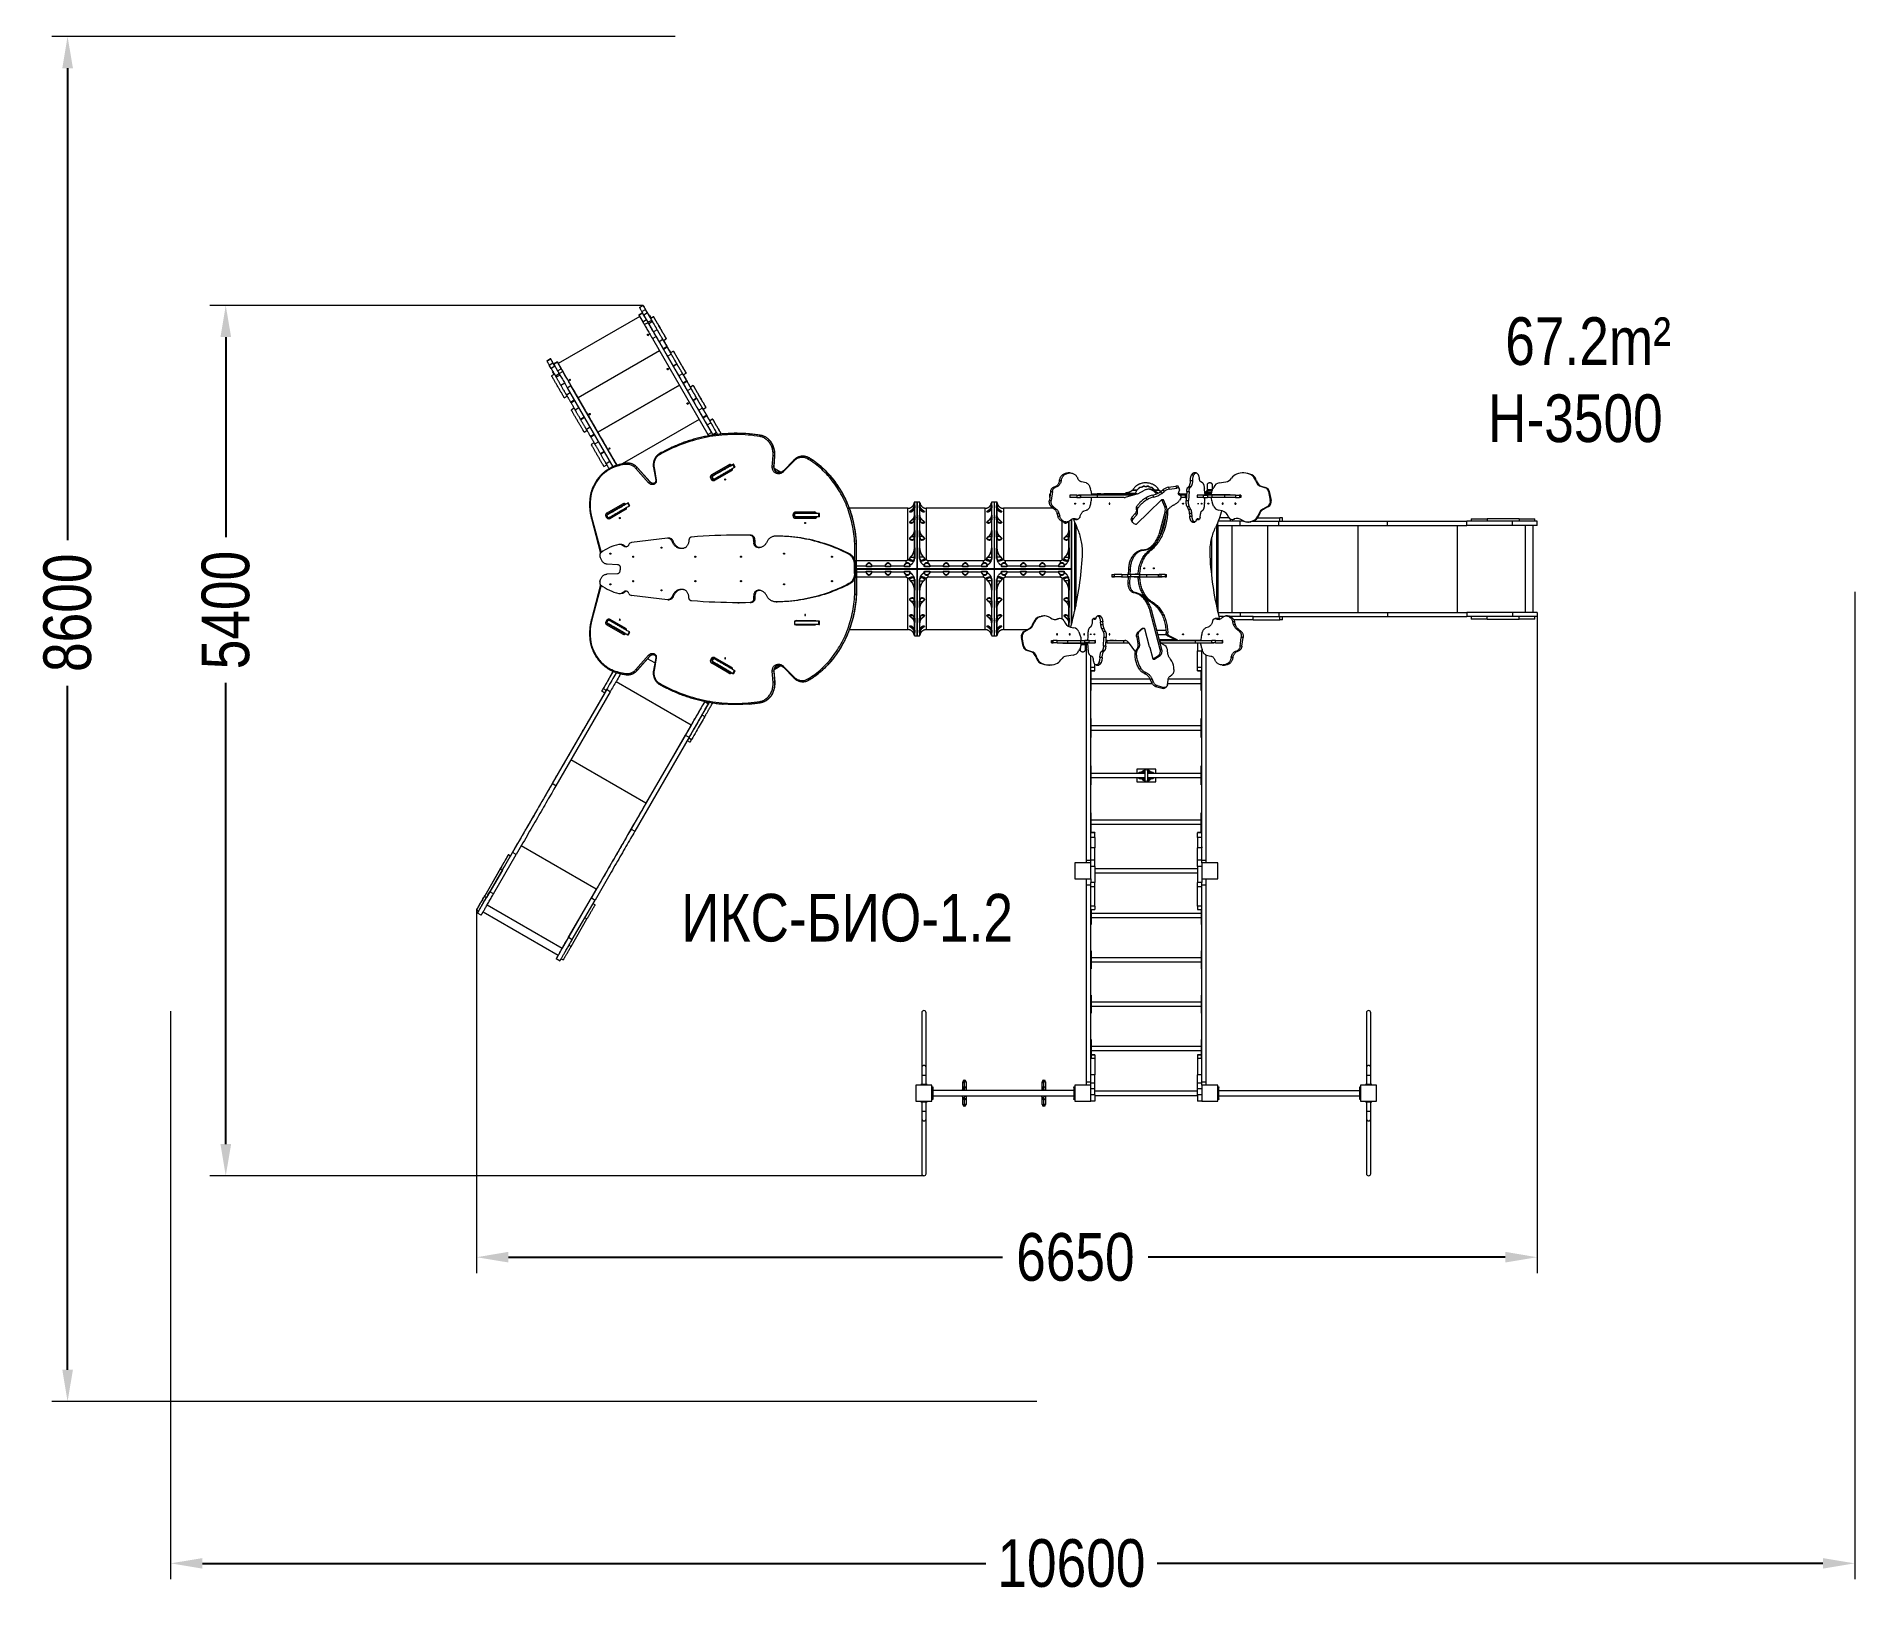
# Model space of a CAD drawing. Header units: millimetres. Extents: x -5718 to 5731, y -4937 to 4872.
import ezdxf

# ---------------------------------------------------------------- set-up
doc = ezdxf.new("R2010")
doc.units = ezdxf.units.MM
for name, color, linetype in [('DIKOM_АРТИКУЛ', 7, 'Continuous'), ('DIKOM_ОБЪЕКТ', 7, 'Continuous'), ('DIKOM_РАЗМЕР_ЗОНА', 7, 'Continuous'), ('DIKOM_РАЗМЕР_ОБЪЕКТА', 7, 'Continuous')]:
    doc.layers.add(name, color=color, linetype=linetype)
doc.styles.add('style1', font='arial.ttf', dxfattribs={"width": 0.8})
doc.dimstyles.new('1-50', dxfattribs={"dimtxt": 300, "dimasz": 200, "dimexe": 100, "dimexo": 0, "dimgap": 100, "dimtad": 0, "dimdec": 0, "dimtxsty": 'style1', "dimcen": 0, "dimclrd": 7, "dimclre": 7, "dimadec": 1, "dimazin": 2, "dimtfac": 1, "dimtdec": 0, "dimtmove": 1, "dimatfit": 3, "dimfxl": 0, "dimlwd": 25, "dimlwe": 18, "dimarcsym": 0})

msp = doc.modelspace()

# ---------------------------------------------------------------- texts
at = {"layer": 'DIKOM_АРТИКУЛ', "color": 7, "linetype": 'Continuous', "lineweight": 15, "insert": (-1658, -525.5), "char_height": 300, "width": 1667.537, "attachment_point": 1, "style": 'style1'}
msp.add_mtext('ИКС-БИО-1.2', dxfattribs=at)
at = {"layer": 'DIKOM_РАЗМЕР_ОБЪЕКТА', "char_height": 300, "width": 5885.531, "attachment_point": 1, "style": 'style1'}
for s, insert in [('67.2m²', (3530.7, 3104.1)), ('H-3500', (3422.5, 2618.5))]:
    msp.add_mtext(s, dxfattribs=dict(at, insert=insert))

# ---------------------------------------------------------------- blocks, each defined once
blk = doc.blocks.new('*D16')
at = {"layer": 'Defpoints', "color": 0, "transparency": 16777216}
for p in [(3731, 1233), (-2946, -626), (-2946, -2813)]:
    blk.add_point(p, dxfattribs=at)
at = {"layer": 'DIKOM_РАЗМЕР_ОБЪЕКТА', "color": 7, "lineweight": 18, "transparency": 16777216}
for p, q in [((3731, 1233), (3731, -2913)), ((-2946, -626), (-2946, -2913))]:
    blk.add_line(p, q, dxfattribs=at)
at = {"layer": 'DIKOM_РАЗМЕР_ОБЪЕКТА', "color": 7, "lineweight": 25, "transparency": 16777216}
for p, q in [((-2746, -2813), (366, -2813)), ((3531, -2813), (1283, -2813))]:
    blk.add_line(p, q, dxfattribs=at)
at = {"layer": 'DIKOM_РАЗМЕР_ОБЪЕКТА', "color": 7, "transparency": 16777216}
for points in [[(-2746, -2779), (-2746, -2846), (-2946, -2813)], [(3531, -2779), (3531, -2846), (3731, -2813)]]:
    blk.add_solid(points, dxfattribs=at)
at = {"layer": 'DIKOM_РАЗМЕР_ОБЪЕКТА', "color": 0, "transparency": 16777216, "insert": (824, -2813), "char_height": 300, "attachment_point": 5, "style": 'style1'}
blk.add_mtext('6650', dxfattribs=at)
blk = doc.blocks.new('*D15')
at = {"layer": 'Defpoints', "color": 0, "transparency": 16777216}
for p in [(-1897, 3179), (-4526, -2301), (-130, -2301)]:
    blk.add_point(p, dxfattribs=at)
at = {"layer": 'DIKOM_РАЗМЕР_ОБЪЕКТА', "color": 7, "lineweight": 18, "transparency": 16777216}
for p, q in [((-1897, 3179), (-4626, 3179)), ((-130, -2301), (-4626, -2301))]:
    blk.add_line(p, q, dxfattribs=at)
at = {"layer": 'DIKOM_РАЗМЕР_ОБЪЕКТА', "color": 7, "lineweight": 25, "transparency": 16777216}
for p, q in [((-4526, 2979), (-4526, 1719)), ((-4526, -2101), (-4526, 803))]:
    blk.add_line(p, q, dxfattribs=at)
at = {"layer": 'DIKOM_РАЗМЕР_ОБЪЕКТА', "color": 7, "transparency": 16777216}
for points in [[(-4559, 2979), (-4492, 2979), (-4526, 3179)], [(-4559, -2101), (-4492, -2101), (-4526, -2301)]]:
    blk.add_solid(points, dxfattribs=at)
at = {"layer": 'DIKOM_РАЗМЕР_ОБЪЕКТА', "color": 0, "transparency": 16777216, "insert": (-4526, 1261), "char_height": 300, "attachment_point": 5, "rotation": 90, "style": 'style1'}
blk.add_mtext('5400', dxfattribs=at)
blk = doc.blocks.new('*D14')
at = {"layer": 'Defpoints', "color": 0, "transparency": 16777216}
for p in [(5731, 1375), (-4873, -1263), (-4873, -4740)]:
    blk.add_point(p, dxfattribs=at)
at = {"layer": 'DIKOM_РАЗМЕР_ЗОНА', "color": 7, "lineweight": 18, "transparency": 16777216}
for p, q in [((5731, 1375), (5731, -4840)), ((-4873, -1263), (-4873, -4840))]:
    blk.add_line(p, q, dxfattribs=at)
at = {"layer": 'DIKOM_РАЗМЕР_ЗОНА', "color": 7, "lineweight": 25, "transparency": 16777216}
for p, q in [((-4673, -4740), (260, -4740)), ((5531, -4740), (1339, -4740))]:
    blk.add_line(p, q, dxfattribs=at)
at = {"layer": 'DIKOM_РАЗМЕР_ЗОНА', "color": 7, "transparency": 16777216}
for points in [[(-4673, -4707), (-4673, -4773), (-4873, -4740)], [(5531, -4707), (5531, -4773), (5731, -4740)]]:
    blk.add_solid(points, dxfattribs=at)
at = {"layer": 'DIKOM_РАЗМЕР_ЗОНА', "color": 0, "transparency": 16777216, "insert": (799, -4740), "char_height": 300, "attachment_point": 5, "style": 'style1'}
blk.add_mtext('10600', dxfattribs=at)
blk = doc.blocks.new('*D13')
at = {"layer": 'Defpoints', "color": 0, "transparency": 16777216}
for p in [(-5522, 4872), (-1696, 4872), (581, -3721)]:
    blk.add_point(p, dxfattribs=at)
at = {"layer": 'DIKOM_РАЗМЕР_ЗОНА', "color": 7, "lineweight": 18, "transparency": 16777216}
for p, q in [((-1696, 4872), (-5622, 4872)), ((581, -3721), (-5622, -3721))]:
    blk.add_line(p, q, dxfattribs=at)
at = {"layer": 'DIKOM_РАЗМЕР_ЗОНА', "color": 7, "lineweight": 25, "transparency": 16777216}
for p, q in [((-5522, 4672), (-5522, 1702)), ((-5522, -3521), (-5522, 785))]:
    blk.add_line(p, q, dxfattribs=at)
at = {"layer": 'DIKOM_РАЗМЕР_ЗОНА', "color": 7, "transparency": 16777216}
for points in [[(-5555, 4672), (-5488, 4672), (-5522, 4872)], [(-5555, -3521), (-5488, -3521), (-5522, -3721)]]:
    blk.add_solid(points, dxfattribs=at)
at = {"layer": 'DIKOM_РАЗМЕР_ЗОНА', "color": 0, "transparency": 16777216, "insert": (-5522, 1244), "char_height": 300, "attachment_point": 5, "rotation": 90, "style": 'style1'}
blk.add_mtext('8600', dxfattribs=at)

# ---------------------------------------------------------------- dimensions: what is measured, and where the dimension line sits
at = {"layer": 'DIKOM_РАЗМЕР_ЗОНА'}
dim = msp.add_linear_dim(base=(-5521.5, 4872.3), p1=(580.6, -3721.2), p2=(-1696.2, 4872.3), angle=90, text='8600', dimstyle='1-50', override={"dimscale": 1, "dimtix": 0, "dimtofl": 1, "dimtmove": 1, "dimatfit": 3}, dxfattribs=at)
dim.commit()
dim.dimension.update_dxf_attribs({"geometry": '*D13', "text_midpoint": (-5521.5, 1243.5), "dimtype": 160})
dim = msp.add_linear_dim(base=(-4872.5, -4740), p1=(5730.7, 1374.7), p2=(-4872.5, -1263.2), text='10600', dimstyle='1-50', override={"dimscale": 1, "dimtix": 0, "dimtofl": 1, "dimtmove": 1, "dimatfit": 3}, dxfattribs=at)
dim.commit()
dim.dimension.update_dxf_attribs({"geometry": '*D14', "text_midpoint": (799.5, -4740), "dimtype": 160})
at = {"layer": 'DIKOM_РАЗМЕР_ОБЪЕКТА'}
dim = msp.add_linear_dim(base=(-4525.5, -2300.5), p1=(-1897.4, 3178.8), p2=(-129.7, -2300.5), angle=90, text='5400', dimstyle='1-50', override={"dimscale": 1, "dimtix": 0, "dimtofl": 1, "dimtmove": 1, "dimatfit": 3}, dxfattribs=at)
dim.commit()
dim.dimension.update_dxf_attribs({"geometry": '*D15', "text_midpoint": (-4525.5, 1261), "dimtype": 160})
dim = msp.add_linear_dim(base=(-2946.4, -2812.5), p1=(3730.7, 1233.1), p2=(-2946.4, -626.4), text='6650', dimstyle='1-50', override={"dimscale": 1, "dimtix": 0, "dimtofl": 1, "dimtmove": 1, "dimatfit": 3}, dxfattribs=at)
dim.commit()
dim.dimension.update_dxf_attribs({"geometry": '*D16', "text_midpoint": (824.5, -2812.5), "dimtype": 160})

# ---------------------------------------------------------------- linework, layer by layer
at = {"layer": 'DIKOM_ОБЪЕКТ', "color": 7, "linetype": 'Continuous', "lineweight": 15}
for p, q in [((-1919.2, 3108.5), (-2431.9, 2812.5)), ((-1919.2, 3108.5), (-2431.9, 2812.5)), ((-1901.8, 3132.3), (-1925.1, 3118.8)), ((-1924.8, 3118.2), (-1901.4, 3131.7)), ((-1924.8, 3118.2), (-1900.5, 3076.1)), ((-1897.4, 3178.8), (-1920.8, 3165.3)), ((-1920.8, 3165.3), (-1897.4, 3178.8)), ((-1920.8, 3165.3), (-1920.8, 3165.3)), ((-1906.2, 3140.1), (-1882.9, 3153.6)), ((-1893.6, 3118.3), (-1906.2, 3140.1)), ((-1897.4, 3178.8), (-1897.4, 3178.8)), ((-1877.1, 3089.6), (-1897, 3124)), ((-1870.3, 3131.8), (-1893.6, 3118.3)), ((-1870.3, 3131.8), (-1882.9, 3153.6)), ((-1859.9, 3113.9), (-1857.3, 3115.4)), ((-1859.9, 3113.9), (-1857.3, 3115.4)), ((-1857.3, 3115.4), (-1857.3, 3115.4)), ((-1857.3, 3115.4), (-1847.3, 3098.1)), ((-1857.3, 3115.4), (-1847.3, 3098.1)), ((-1852.9, 3101.7), (-1852.9, 3101.7)), ((-1831.7, 3107), (-1849.9, 3096.5)), ((-1849.9, 3096.5), (-1849.9, 3096.6)), ((-1849.9, 3096.6), (-1849.9, 3096.6)), ((-1849.9, 3096.5), (-1849.9, 3096.6)), ((-1900.5, 3076.1), (-1877.1, 3089.6)), ((-1890.4, 3058.6), (-1867, 3072.1)), ((-1867.2, 3072.4), (-1843.8, 3085.9)), ((-1861.8, 3063.1), (-1867.2, 3072.4)), ((-1864.8, 3068.3), (-1864.8, 3068.3)), ((-1838.4, 3076.6), (-1861.8, 3063.1)), ((-1838.4, 3076.6), (-1843.8, 3085.9)), ((-1839.5, 2970.4), (-1816.1, 2983.9)), ((-1808.9, 3025.6), (-1832.3, 3012.1)), ((-1831.8, 3011.1), (-1828.8, 3005.9)), ((-1467.1, 2379.4), (-1816.1, 2983.9)), ((-1794.7, 2892.9), (-2307.4, 2596.9)), ((-1794.7, 2892.9), (-2307.4, 2596.9)), ((-1839.5, 2970.4), (-1490.5, 2365.9)), ((-1773.4, 2964), (-1796.8, 2950.5)), ((-1773.4, 2964), (-1796.8, 2950.5)), ((-1796.8, 2950.5), (-1796.8, 2950.5)), ((-1773.4, 2964), (-1773.4, 2964)), ((-1771.8, 2907.2), (-1748.4, 2920.7)), ((-1768.8, 2902), (-1771.8, 2907.2)), ((-1769.9, 2958), (-1751.7, 2968.5)), ((-1745.4, 2915.5), (-1768.8, 2902)), ((-1766.9, 2952.8), (-1766.9, 2952.8)), ((-1766.9, 2952.8), (-1766.9, 2952.8)), ((-1745.4, 2915.5), (-1748.4, 2920.7)), ((-1743.8, 2858.7), (-1720.4, 2872.2)), ((-1728.4, 2886.1), (-1728.4, 2886.1)), ((-1707.2, 2891.4), (-1725.4, 2880.9)), ((-1725.4, 2880.9), (-1725.4, 2880.9)), ((-1725.4, 2880.9), (-1725.4, 2880.9)), ((-1725.4, 2880.9), (-1725.4, 2880.9)), ((-1720.4, 2872.2), (-1720.4, 2872.2)), ((-2480.3, 2842.3), (-2503.6, 2828.8)), ((-2503.6, 2828.8), (-2480.3, 2842.3)), ((-2503.6, 2828.8), (-2503.6, 2828.8)), ((-2489.1, 2803.6), (-2465.7, 2817.1)), ((-2476.5, 2781.8), (-2489.1, 2803.6)), ((-2480.3, 2842.3), (-2480.3, 2842.3)), ((-2453.1, 2795.3), (-2476.5, 2781.8)), ((-2468.7, 2762.4), (-2466.2, 2763.9)), ((-2468.7, 2762.4), (-2466.2, 2763.9)), ((-2468.7, 2762.4), (-2468.7, 2762.4)), ((-2458.7, 2745.1), (-2468.7, 2762.4)), ((-2456.4, 2801), (-2465.7, 2817.1)), ((-2437.8, 2822.8), (-2461.2, 2809.3)), ((-2460.9, 2808.7), (-2437.5, 2822.2)), ((-2460.9, 2808.7), (-2436.5, 2766.6)), ((-2450, 2735.9), (-2426.6, 2749.4)), ((-2413.2, 2780.1), (-2437.5, 2822.2)), ((-2436.5, 2766.6), (-2413.2, 2780.1)), ((-2426.5, 2749.1), (-2403.1, 2762.6)), ((-2400.9, 2758.8), (-2400.9, 2758.8)), ((-2400.9, 2758.8), (-2400.9, 2758.8)), ((-1740.3, 2852.7), (-1740.3, 2852.6)), ((-1685.4, 2811.6), (-1708.8, 2798.1)), ((-1707.3, 2795.5), (-1708.8, 2798.1)), ((-1683.9, 2809), (-1707.3, 2795.5)), ((-1707.3, 2795.5), (-1704.3, 2790.3)), ((-1683.9, 2809), (-1685.4, 2811.6)), ((-1648.9, 2748.4), (-1672.3, 2734.9)), ((-1648.9, 2748.4), (-1672.3, 2734.9)), ((-1648.9, 2748.4), (-1648.9, 2748.4)), ((-1645.4, 2742.3), (-1627.2, 2752.8)), ((-2456.1, 2746.5), (-2474.3, 2736)), ((-2444.6, 2726.6), (-2450, 2735.9)), ((-2421.2, 2740.1), (-2444.6, 2726.6)), ((-2391.8, 2689.1), (-2415.2, 2675.6)), ((-2375.6, 2660.9), (-2352.2, 2674.4)), ((-2375.6, 2660.9), (-2088.1, 2163)), ((-2367.9, 2701.6), (-2364.9, 2696.4)), ((-2062.5, 2172.6), (-2352.2, 2674.4)), ((-2331.9, 2639.3), (-2331.9, 2639.3)), ((-2331.9, 2639.3), (-2331.9, 2639.3)), ((-2182.4, 2380.4), (-1669.7, 2676.3)), ((-1669.7, 2676.3), (-2182.4, 2380.3)), ((-1669.7, 2676.3), (-2182.4, 2380.3)), ((-1672.3, 2734.9), (-1672.3, 2734.9)), ((-1647.3, 2691.5), (-1623.9, 2705)), ((-1644.3, 2686.4), (-1647.3, 2691.5)), ((-1645.4, 2742.3), (-1645.1, 2741.7)), ((-1620.9, 2699.9), (-1644.3, 2686.4)), ((-1642.4, 2737.1), (-1642.4, 2737.1)), ((-1642.4, 2737.1), (-1642.4, 2737.1)), ((-1620.9, 2699.9), (-1623.9, 2705)), ((-1619.3, 2643.1), (-1595.9, 2656.6)), ((-1615.3, 2636.1), (-1615.3, 2636.1)), ((-1603.4, 2669.6), (-1603.4, 2669.6)), ((-1582.2, 2674.9), (-1600.4, 2664.4)), ((-1600.4, 2664.4), (-1600.4, 2664.4)), ((-1600.4, 2664.4), (-1600.4, 2664.4)), ((-1600.4, 2664.4), (-1600.4, 2664.4)), ((-1595.9, 2656.6), (-1595.9, 2656.6)), ((-2394.3, 2597.5), (-2376.2, 2608)), ((-2356.3, 2627.5), (-2379.6, 2614)), ((-2356.3, 2627.5), (-2379.6, 2614)), ((-2379.6, 2614), (-2379.6, 2614)), ((-2354.6, 2570.7), (-2331.3, 2584.2)), ((-2351.6, 2565.5), (-2354.6, 2570.7)), ((-2328.3, 2579), (-2351.6, 2565.5)), ((-2331.6, 2530.9), (-2349.8, 2520.4)), ((-2326.6, 2522.2), (-2303.3, 2535.7)), ((-2304.9, 2592.5), (-2303.4, 2589.9)), ((-2276.4, 2543.2), (-2276.4, 2543.1)), ((-1560.9, 2595.9), (-1584.3, 2582.4)), ((-1582.3, 2579), (-1584.3, 2582.4)), ((-1558.9, 2592.5), (-1582.3, 2579)), ((-1582.3, 2579), (-1579.3, 2573.8)), ((-1558.9, 2592.5), (-1560.9, 2595.9)), ((-1523.9, 2531.8), (-1547.3, 2518.3)), ((-1523.9, 2531.8), (-1547.3, 2518.3)), ((-1523.9, 2531.8), (-1523.9, 2531.8)), ((-1520.4, 2525.8), (-1502.2, 2536.3)), ((-1520.4, 2525.8), (-1520.1, 2525.2)), ((-1517.4, 2520.6), (-1517.4, 2520.6)), ((-1517.4, 2520.6), (-1517.4, 2520.6)), ((-2268.3, 2475.1), (-2291.6, 2461.6)), ((-2290.1, 2459), (-2291.6, 2461.6)), ((-2266.8, 2472.5), (-2290.1, 2459)), ((-2231.8, 2411.9), (-2255.1, 2398.4)), ((-2231.8, 2411.9), (-2255.1, 2398.4)), ((-2243.4, 2486), (-2240.4, 2480.8)), ((-2207.4, 2423.6), (-2207.4, 2423.6)), ((-2207.4, 2423.6), (-2207.4, 2423.6)), ((-1545.2, 2460.7), (-2029.4, 2181.1)), ((-1545.2, 2460.7), (-2029.4, 2181.1)), ((-1547.3, 2518.3), (-1547.3, 2518.3)), ((-1522.3, 2475), (-1498.9, 2488.5)), ((-1519.3, 2469.8), (-1522.3, 2475)), ((-1495.9, 2483.3), (-1519.3, 2469.8)), ((-1495.9, 2483.3), (-1498.9, 2488.5)), ((-1494.3, 2426.5), (-1470.9, 2440)), ((-1490.8, 2420.5), (-1490.8, 2420.5)), ((-1478.9, 2453.9), (-1478.9, 2453.9)), ((-1460.1, 2463.3), (-1478.3, 2452.8)), ((-1470.9, 2440), (-1470.9, 2440)), ((-2269.8, 2381.8), (-2251.7, 2392.3)), ((-2255.1, 2398.4), (-2255.1, 2398.4)), ((-2230.1, 2355), (-2206.8, 2368.5)), ((-2227.1, 2349.9), (-2230.1, 2355)), ((-2203.8, 2363.3), (-2227.1, 2349.9)), ((-2206.6, 2314.4), (-2224.8, 2303.9)), ((-2202.1, 2306.6), (-2178.8, 2320)), ((-2180.4, 2376.9), (-2178.4, 2373.4)), ((-2151.4, 2326.6), (-2151.4, 2326.6)), ((-1490.5, 2365.9), (-1467.1, 2379.4)), ((-1435.9, 2379.4), (-1459.3, 2365.9)), ((-1457.8, 2363.3), (-1459.3, 2365.9)), ((-1434.4, 2376.8), (-1457.8, 2363.3)), ((-1457.8, 2363.3), (-1457.4, 2362.7)), ((-1457.4, 2362.7), (-1457.8, 2363.3)), ((-1434.4, 2376.8), (-1435.9, 2379.4)), ((-1157.2, 2360.8), (-1157.5, 2360.8)), ((-2143.8, 2259.4), (-2167.1, 2245.9)), ((-2165.1, 2242.5), (-2167.1, 2245.9)), ((-2141.8, 2256), (-2165.1, 2242.5)), ((-2144.8, 2165.3), (-2126.7, 2175.8)), ((-2106.8, 2195.3), (-2130.1, 2181.8)), ((-2106.8, 2195.3), (-2130.1, 2181.8)), ((-2130.1, 2181.8), (-2130.1, 2181.8)), ((-2118.4, 2269.5), (-2115.4, 2264.3)), ((-2082.4, 2207.1), (-2082.4, 2207.1)), ((-2082.4, 2207.1), (-2082.4, 2207.1)), ((-2001, 2185.3), (-2001.4, 2185.3)), ((-1464.7, 2113.4), (-1357.5, 2175.9)), ((-1348.9, 2167.7), (-1333, 2176.9)), ((-1321.5, 2159.3), (-1332, 2177.5)), ((-1318.2, 2161.2), (-1328.7, 2179.4)), ((-1084.4, 2163.5), (-1079.8, 2233.3)), ((-1074.2, 2162.9), (-1069.5, 2232.7)), ((-1073.1, 2163), (-1068.5, 2232.8)), ((-949.5, 2204.5), (-1014.9, 2138)), ((-948.1, 2199.2), (-1013.4, 2132.7)), ((-1863.8, 2062.4), (-1943, 2152.1)), ((-1855.4, 2067.8), (-1934.7, 2157.5)), ((-1854.3, 2067.3), (-1933.5, 2157)), ((-1832.6, 2157.9), (-1818.7, 2078.4)), ((-1829.1, 2159.2), (-1815.2, 2079.7)), ((-1468.2, 2083.5), (-1471.2, 2090.6)), ((-1465.3, 2100.5), (-1454.8, 2082.3)), ((-1462.3, 2093.8), (-1459.2, 2086.6)), ((-1462.3, 2093.8), (-1461.7, 2093.8)), ((-1461.7, 2093.8), (-1462.2, 2095.2)), ((-1461.8, 2102.6), (-1459.2, 2104.1)), ((-1458.7, 2086.6), (-1461.7, 2093.8)), ((-1461.4, 2093.7), (-1461.7, 2093.8)), ((-1459.2, 2086.6), (-1458.7, 2086.6)), ((-1457.6, 2086.2), (-1459.1, 2089.8)), ((-1351.2, 2169.6), (-1458.4, 2107.2)), ((-1458.4, 2107.2), (-1457.9, 2107.2)), ((-1457.9, 2107.2), (-1350.7, 2169.6)), ((-1457, 2107.4), (-1349.8, 2169.9)), ((-1341.5, 2138.3), (-1448.7, 2075.8)), ((-1341.4, 2144.4), (-1448.6, 2081.9)), ((-1356.3, 2135.7), (-1372.4, 2126.5)), ((-1356.3, 2135.7), (-1357.8, 2138.3)), ((-1354.5, 2136.8), (-1356, 2139.4)), ((-1351.2, 2169.6), (-1350.7, 2169.6)), ((-1344.8, 2170.1), (-1351.1, 2166.5)), ((-1030.1, 2128.3), (-1072.4, 2152.7)), ((-1072.4, 2152.6), (-1030.1, 2128.2)), ((-1061.2, 2132.8), (-1062.1, 2133.1)), ((-1045, 2136.9), (-1045, 2136.8)), ((-1045, 2136.8), (-1045, 2136.9)), ((723.8, 2076.8), (735.3, 2076.8)), ((742.7, 2111.6), (754.2, 2111.6)), ((789.6, 2124), (778.1, 2124)), ((891.8, 2061.8), (862.5, 2068)), ((1547.7, 2076.8), (1562.2, 2076.8)), ((1555.3, 2111.6), (1569.8, 2111.6)), ((1584.1, 2124), (1569.6, 2124)), ((1625.2, 2061.8), (1613.4, 2068)), ((1729.5, 2061.8), (1772.3, 2068)), ((1884.1, 2124), (1878.9, 2124)), ((1930.7, 2111.6), (1935.8, 2111.6)), ((1958.3, 2076.8), (1963.4, 2076.8)), ((667.8, 2006.4), (660.3, 1951.1)), ((660.3, 1951.1), (671.8, 1951.1)), ((660.6, 1990.6), (660.6, 1969.6)), ((660.6, 1990.6), (665.7, 1990.6)), ((660.6, 1969.6), (662.8, 1969.6)), ((667.8, 2006.4), (679.3, 2006.4)), ((679.3, 2006.4), (671.8, 1951.1)), ((698.1, 2038.3), (684.5, 2033.1)), ((684.5, 2033.1), (696, 2033.1)), ((709.6, 2038.3), (696, 2033.1)), ((698.1, 2038.3), (709.6, 2038.3)), ((788.7, 1984.6), (788.7, 1969.6)), ((788.7, 1984.6), (789.4, 1984.6)), ((788.7, 1969.6), (789.4, 1969.6)), ((789.4, 1984.6), (789.4, 1969.6)), ((833, 1984.6), (789.4, 1984.6)), ((833, 1969.6), (789.4, 1969.6)), ((833, 1984.6), (833, 1969.6)), ((833, 1984.6), (856.5, 1984.6)), ((833, 1969.6), (856.5, 1969.6)), ((1131.5, 1969.6), (846.1, 1969.6)), ((846.2, 1985.6), (924.5, 1985.6)), ((856.5, 1984.6), (856.5, 1969.6)), ((960.7, 1984.6), (856.5, 1984.6)), ((960.7, 1969.6), (856.5, 1969.6)), ((859.4, 1985.6), (859.4, 1984.6)), ((885.3, 1985.6), (885.3, 1984.6)), ((922.2, 2015.2), (918.8, 2023.4)), ((925.8, 1994.7), (925.8, 1987.6)), ((925.8, 1991.6), (961.4, 1991.6)), ((925.8, 1990.6), (929.8, 1990.6)), ((929.8, 1990.6), (977.9, 1990.6)), ((929.8, 1990.6), (929.8, 1984.6)), ((960.7, 1984.6), (960.7, 1969.6)), ((1186.3, 1984.6), (960.7, 1984.6)), ((961.4, 1991.6), (961.4, 1990.6)), ((984.6, 1991.6), (961.4, 1991.6)), ((1056.3, 1990.6), (977.9, 1990.6)), ((977.9, 1990.6), (977.9, 1984.6)), ((984.6, 1991.6), (984.6, 1990.6)), ((984.6, 1991.6), (1002.8, 1991.6)), ((1002.8, 1991.6), (1002.8, 1990.6)), ((1137.3, 1991.6), (1002.8, 1991.6)), ((1056.3, 1990.6), (1134, 1990.6)), ((1056.3, 1990.6), (1056.3, 1984.6)), ((1207.1, 1990.6), (1134, 1990.6)), ((1134, 1990.6), (1134, 1984.6)), ((1216.4, 1993.2), (1137.2, 1970.4)), ((1137.3, 1992.2), (1137.3, 1991.1)), ((1137.3, 1991.1), (1203.3, 1991.1)), ((1144.6, 1998.6), (1140.4, 1996.9)), ((1158.5, 2001.7), (1157.8, 2001.4)), ((1171.2, 2006.8), (1170.5, 2006.4)), ((1182.1, 2014), (1182.4, 2014.3)), ((1192.4, 1995.6), (1192.3, 1995.6)), ((1203.3, 1991.1), (1203.3, 1994.7)), ((1210.6, 1991.6), (1203.3, 1991.6)), ((1203.6, 1996.4), (1203.6, 1996.4)), ((1209.9, 2014), (1209.9, 2014)), ((1216.4, 1993.2), (1260, 2015.4)), ((1224.7, 2028.3), (1224.7, 2028.4)), ((1237.8, 2034.5), (1237.7, 2034.6)), ((1263, 2039.6), (1263, 2039.6)), ((1275.6, 1955.5), (1269.5, 1967.8)), ((1294.5, 2021.2), (1283.9, 2021.2)), ((1285, 1874.8), (1366.2, 1955.1)), ((1317.2, 1972.4), (1311.1, 1984.6)), ((1335.4, 1992.4), (1324.5, 2003.2)), ((1324.5, 2003.2), (1335.1, 2003.2)), ((1324.7, 2014), (1325.9, 2010.7)), ((1324.7, 2014), (1324.7, 2014)), ((1342.6, 1995.8), (1335.1, 2003.2)), ((1352.2, 2014.4), (1352.6, 2014)), ((1361.5, 2007.6), (1377.4, 2019.7)), ((1367.6, 1995.3), (1361.5, 2007.6)), ((1377.6, 1955.5), (1367, 1955.5)), ((1367.6, 1995.3), (1383.5, 2007.4)), ((1386.5, 1911.1), (1368.2, 1954.5)), ((1368.2, 1954.5), (1378.8, 1954.5)), ((1383.5, 2007.4), (1377.4, 2019.7)), ((1397.1, 1911.1), (1378.8, 1954.5)), ((1411.3, 2034.6), (1457.2, 2041.3)), ((1417.4, 2022.3), (1411.3, 2034.6)), ((1417.4, 2022.3), (1463.3, 2029)), ((1463.3, 2029), (1457.2, 2041.3)), ((1476.9, 1986.3), (1472, 1996.3)), ((1472.2, 1997.8), (1479.2, 1993.5)), ((1479.8, 2018.6), (1473, 2000.5)), ((1479.9, 2024.9), (1473.8, 2037.2)), ((1476.9, 1986.3), (1485.3, 1981.2)), ((1485.3, 1981.2), (1479.2, 1993.5)), ((1485.7, 1960.7), (1479.7, 1951.8)), ((1481.6, 1991.6), (1494.9, 1991.6)), ((1482.5, 1990.6), (1489.5, 1990.6)), ((1489.3, 1977), (1483.2, 1989.3)), ((1516.3, 1984.6), (1485.6, 1984.6)), ((1524.3, 1990.6), (1489.5, 1990.6)), ((1489.5, 1990.6), (1489.5, 1984.6)), ((1516.3, 1969.6), (1489.9, 1969.6)), ((1494.9, 1991.6), (1494.9, 1990.6)), ((1494.9, 1991.6), (1503.6, 1991.6)), ((1503.6, 1991.6), (1503.6, 1990.6)), ((1503.6, 1991.6), (1524.4, 1991.6)), ((1516.3, 1984.6), (1516.3, 1969.6)), ((1516.3, 1984.6), (1524, 1984.6)), ((1516.3, 1969.6), (1523.2, 1969.6)), ((1525.2, 2006.4), (1522.2, 1951.1)), ((1522.2, 1951.1), (1536.6, 1951.1)), ((1525.2, 2006.4), (1539.7, 2006.4)), ((1537.4, 2038.3), (1531.9, 2033.1)), ((1531.9, 2033.1), (1546.4, 2033.1)), ((1539.7, 2006.4), (1536.6, 1951.1)), ((1537.4, 2038.3), (1551.9, 2038.3)), ((1551.9, 2038.3), (1546.4, 2033.1)), ((1589.8, 1984.6), (1589.8, 1969.6)), ((1589.8, 1984.6), (1591.4, 1984.6)), ((1589.8, 1969.6), (1591.4, 1969.6)), ((1591.4, 1984.6), (1591.4, 1969.6)), ((1629.5, 1984.6), (1591.4, 1984.6)), ((1629.5, 1969.6), (1591.4, 1969.6)), ((1606.9, 1985.6), (1638.4, 1985.6)), ((1629.5, 1984.6), (1629.5, 1969.6)), ((1629.5, 1984.6), (1656.9, 1984.6)), ((1629.5, 1969.6), (1656.9, 1969.6)), ((1637.5, 2015.2), (1636.1, 2023.4)), ((1638.9, 1994.7), (1638.9, 1987.6)), ((1638.9, 1991.1), (1670.3, 1991.1)), ((1638.9, 1990.6), (1651.1, 1990.6)), ((1651.1, 1990.6), (1651.1, 1984.6)), ((1679.8, 1990.6), (1651.1, 1990.6)), ((1653.3, 2001.5), (1653.3, 2001.8)), ((1653.6, 2000.4), (1653.3, 2001.5)), ((1656.9, 1984.6), (1656.9, 1969.6)), ((1682.7, 1984.6), (1656.9, 1984.6)), ((1682.7, 1969.6), (1656.9, 1969.6)), ((1670.3, 1991.1), (1679.8, 1991.1)), ((1679.8, 1994.7), (1679.8, 1987.6)), ((1796.1, 1985.6), (1681.7, 1985.6)), ((1682.7, 1984.6), (1682.7, 1969.6)), ((1762.9, 1984.6), (1682.7, 1984.6)), ((1762.9, 1969.6), (1682.7, 1969.6)), ((1685.1, 2015.2), (1690, 2023.4)), ((1686.8, 2018.1), (1686.8, 2018.3)), ((1695.9, 1985.6), (1695.9, 1984.6)), ((1725.7, 1985.6), (1725.7, 1984.6)), ((1762.9, 1985.6), (1762.9, 1984.6)), ((1762.9, 1984.6), (1762.9, 1969.6)), ((1831.9, 1984.6), (1762.9, 1984.6)), ((1831.9, 1969.6), (1762.9, 1969.6)), ((1765, 1984.6), (1765, 1985.6)), ((1778.9, 1985.6), (1778.9, 1984.6)), ((1831.9, 1984.6), (1831.9, 1969.6)), ((1831.9, 1984.6), (1857.2, 1984.6)), ((1831.9, 1969.6), (1857.2, 1969.6)), ((1857.2, 1984.6), (1857.2, 1969.6)), ((1866.5, 1984.6), (1857.2, 1984.6)), ((1866.5, 1969.6), (1857.2, 1969.6)), ((1866.5, 1984.6), (1866.5, 1969.6)), ((1866.5, 1984.6), (1866.6, 1984.6)), ((1866.5, 1969.6), (1866.6, 1969.6)), ((1866.6, 1969.6), (1866.6, 1984.6)), ((1995.8, 2038.3), (2015.7, 2033.1)), ((1995.8, 2038.3), (2000.9, 2038.3)), ((2000.9, 2038.3), (2020.8, 2033.1)), ((2015.7, 2033.1), (2020.8, 2033.1)), ((2040.1, 2006.4), (2051.1, 1951.1)), ((2040.1, 2006.4), (2045.2, 2006.4)), ((2045.2, 2006.4), (2056.3, 1951.1)), ((2051.1, 1951.1), (2056.3, 1951.1)), ((-2223.5, 1837.5), (-2165.2, 1619.9)), ((-2220.1, 1839.4), (-2162, 1622.6)), ((-2126.7, 1842.8), (-2130.1, 1849.7)), ((-2128.3, 1857.5), (-2117.8, 1839.3)), ((-2124.8, 1859.5), (-2121.3, 1861.5)), ((-2123.9, 1873.4), (-2024.7, 1930.7)), ((-2018.4, 1924.4), (-2117.6, 1867.1)), ((-2117.6, 1867.1), (-2117.1, 1867.1)), ((-2117.1, 1867.1), (-2017.9, 1924.4)), ((-2116.3, 1867.3), (-2017, 1924.6)), ((-2008.8, 1893), (-2107.6, 1835.9)), ((-2008.6, 1899.1), (-2107.5, 1842)), ((-2064.8, 1869.8), (-2065.3, 1869.5)), ((-2065.3, 1869.5), (-2065.3, 1869.6)), ((-2065.3, 1869.5), (-2065.1, 1869.1)), ((-2019.4, 1892.9), (-2020.8, 1895.3)), ((-2004.6, 1904.5), (-2019, 1896.2)), ((-2017.6, 1893.9), (-2019, 1896.3)), ((-2017.9, 1924.4), (-2018.4, 1924.4)), ((-2011.8, 1924.7), (-2013.9, 1923.5)), ((-2011.4, 1925), (-1996, 1933.8)), ((-1984.5, 1916.2), (-1995, 1934.4)), ((-1981.2, 1918.1), (-1991.7, 1936.3)), ((-952.1, 1853.9), (-952.1, 1861.9)), ((-952.1, 1861.9), (-944.7, 1861.9)), ((-944.7, 1869.6), (-944.7, 1848.6)), ((-790.8, 1869.6), (-944.7, 1869.6)), ((-790.8, 1848.6), (-944.7, 1848.6)), ((-937.6, 1878.9), (-817.8, 1878.9)), ((-817.8, 1836.9), (-937.6, 1836.9)), ((-814.2, 1871.9), (-934, 1871.9)), ((-934, 1871.9), (-933.4, 1871.9)), ((-934, 1843.9), (-814.2, 1843.9)), ((-934, 1843.9), (-933.4, 1843.9)), ((-933.4, 1871.9), (-814.2, 1871.9)), ((-851.3, 1845.6), (-833.7, 1845.6)), ((-833.7, 1845.6), (-833.7, 1848.6)), ((-833.7, 1845.6), (-831.1, 1845.6)), ((-831.1, 1845.6), (-831.1, 1848.6)), ((-790.8, 1848.6), (-790.8, 1869.6)), ((-787, 1869.6), (-790.8, 1869.6)), ((-787, 1848.6), (-790.8, 1848.6)), ((-787, 1848.6), (-787, 1869.6)), ((-230.6, 1901.6), (-598.5, 1901.6)), ((-230.6, 1581.4), (-230.6, 1901.6)), ((-215.4, 1879), (-215.9, 1879)), ((-205.2, 1910.5), (-207.5, 1908.8)), ((-200.9, 1884.8), (-201.1, 1884.5)), ((-194.8, 1900.8), (-194.8, 1900.8)), ((-194.8, 1900.8), (-191.1, 1900.8)), ((-190.7, 1936.8), (-190.7, 1919.4)), ((-190.7, 1903.8), (-190.7, 1903.5)), ((-190.7, 1903.4), (-190.7, 1857.1)), ((-189.7, 1937.7), (-189.7, 1920.3)), ((-189.7, 1904.3), (-189.7, 1857.9)), ((-188.8, 1937.8), (-188.9, 1937.8)), ((-188.7, 1938.1), (-188.8, 1937.8)), ((-188.7, 1937.8), (-188.8, 1937.8)), ((-188.7, 1937.8), (-188.8, 1937.8)), ((-188.8, 1937.8), (-188.8, 1937.8)), ((-188.7, 1904.8), (-188.8, 1904.8)), ((-188.8, 1904.7), (-188.8, 1904.8)), ((-188.7, 1904.7), (-188.8, 1904.7)), ((-188.8, 1857.3), (-188.7, 1857.3)), ((-188.8, 1856.2), (-188.8, 1857.3)), ((-188.7, 1856.2), (-188.8, 1856.2)), ((-188.7, 1939.4), (-188.7, 1939.4)), ((-188.7, 1939.4), (-188.7, 1938.1)), ((-188.7, 1939.4), (-188.7, 1938.1)), ((-188.7, 1938.1), (-188.7, 1938.1)), ((-188.7, 1937.8), (-188.7, 1938.1)), ((-188.7, 1937.8), (-188.7, 1937.8)), ((-188.7, 1920), (-188.7, 1920)), ((-188.7, 1920), (-188.7, 1918.7)), ((-188.7, 1918.7), (-188.7, 1920)), ((-188.7, 1918.7), (-188.7, 1918.7)), ((-188.7, 1904.8), (-188.7, 1918.7)), ((-188.7, 1904.7), (-188.7, 1904.8)), ((-188.7, 1857.3), (-188.7, 1856.2)), ((-188.7, 1831.4), (-188.7, 1856.2)), ((-173.7, 1939.6), (-187.2, 1939.6)), ((-187.2, 1939.6), (-187.2, 1938)), ((-187.2, 1919.5), (-187.2, 1905.3)), ((-187.2, 1856.3), (-187.2, 1830.6)), ((-173.7, 1939.6), (-173.7, 1520.6)), ((-158.2, 1939.6), (-171.7, 1939.6)), ((-171.7, 1520.6), (-171.7, 1939.6)), ((-158.2, 1938), (-158.2, 1939.6)), ((-158.2, 1905.3), (-158.2, 1919.5)), ((-158.2, 1830.6), (-158.2, 1856.3)), ((-156.7, 1939.4), (-156.7, 1939.4)), ((-156.7, 1938.1), (-156.7, 1939.4)), ((-156.7, 1938.1), (-156.7, 1939.4)), ((-156.7, 1938.1), (-156.7, 1938.1)), ((-156.7, 1938.1), (-156.7, 1937.8)), ((-156.7, 1938.1), (-156.6, 1937.8)), ((-156.6, 1937.8), (-156.7, 1937.8)), ((-156.6, 1937.8), (-156.7, 1937.8)), ((-156.7, 1937.8), (-156.7, 1937.8)), ((-156.6, 1920), (-156.7, 1920)), ((-156.7, 1918.7), (-156.7, 1920)), ((-156.7, 1918.7), (-156.6, 1918.7)), ((-156.7, 1918.7), (-156.7, 1904.8)), ((-156.6, 1904.8), (-156.7, 1904.8)), ((-156.7, 1904.7), (-156.7, 1904.8)), ((-156.6, 1904.7), (-156.7, 1904.7)), ((-156.7, 1857.3), (-156.6, 1857.3)), ((-156.7, 1857.3), (-156.7, 1856.2)), ((-156.7, 1856.2), (-156.7, 1831.4)), ((-156.7, 1856.2), (-156.6, 1856.2)), ((-156.5, 1937.8), (-156.6, 1937.8)), ((-156.6, 1937.8), (-156.6, 1937.8)), ((-156.6, 1920), (-156.6, 1918.7)), ((-156.6, 1904.8), (-156.6, 1904.7)), ((-156.6, 1857.3), (-156.6, 1856.2)), ((-155.6, 1920.3), (-155.6, 1937.7)), ((-155.6, 1857.9), (-155.6, 1904.3)), ((-154.6, 1938.5), (-154.7, 1938.4)), ((-154, 1899.7), (-154.7, 1903.8)), ((-154.6, 1919.4), (-154.6, 1936.8)), ((-154.6, 1857.1), (-154.6, 1903.4)), ((-150.6, 1900.8), (-154.2, 1900.8)), ((-150.6, 1900.8), (-150.6, 1900.8)), ((-144.3, 1884.5), (-144.5, 1884.8)), ((-137.9, 1908.8), (-138.6, 1909.3)), ((255.4, 1901.6), (-114.7, 1901.6)), ((-114.7, 1901.6), (-114.7, 1581.4)), ((255.4, 1581.4), (255.4, 1901.6)), ((270.6, 1879), (270.1, 1879)), ((280.8, 1910.5), (278.5, 1908.8)), ((285.1, 1884.8), (284.9, 1884.5)), ((291.2, 1900.8), (291.2, 1900.8)), ((291.2, 1900.8), (294.9, 1900.8)), ((295.3, 1936.8), (295.3, 1919.4)), ((295.3, 1903.8), (295.3, 1903.5)), ((295.3, 1903.4), (295.3, 1857.1)), ((296.3, 1937.7), (296.3, 1920.3)), ((296.3, 1904.3), (296.3, 1857.9)), ((297.2, 1937.8), (297.1, 1937.8)), ((297.3, 1938.1), (297.2, 1937.8)), ((297.3, 1937.8), (297.2, 1937.8)), ((297.3, 1937.8), (297.2, 1937.8)), ((297.2, 1937.8), (297.2, 1937.8)), ((297.3, 1904.8), (297.2, 1904.8)), ((297.2, 1904.7), (297.2, 1904.8)), ((297.3, 1904.7), (297.2, 1904.7)), ((297.2, 1857.3), (297.3, 1857.3)), ((297.2, 1856.2), (297.2, 1857.3)), ((297.3, 1856.2), (297.2, 1856.2)), ((297.3, 1939.4), (297.3, 1939.4)), ((297.3, 1939.4), (297.3, 1938.1)), ((297.3, 1939.4), (297.3, 1938.1)), ((297.3, 1938.1), (297.3, 1938.1)), ((297.3, 1937.8), (297.3, 1938.1)), ((297.3, 1937.8), (297.3, 1937.8)), ((297.3, 1920), (297.3, 1920)), ((297.3, 1920), (297.3, 1918.7)), ((297.3, 1918.7), (297.3, 1920)), ((297.3, 1918.7), (297.3, 1918.7)), ((297.3, 1904.8), (297.3, 1918.7)), ((297.3, 1904.7), (297.3, 1904.8)), ((297.3, 1857.3), (297.3, 1856.2)), ((297.3, 1831.4), (297.3, 1856.2)), ((312.3, 1939.6), (298.8, 1939.6)), ((298.8, 1939.6), (298.8, 1938)), ((298.8, 1919.5), (298.8, 1905.3)), ((298.8, 1856.3), (298.8, 1830.6)), ((312.3, 1939.6), (312.3, 1520.6)), ((327.8, 1939.6), (314.3, 1939.6)), ((314.3, 1520.6), (314.3, 1939.6)), ((327.8, 1938), (327.8, 1939.6)), ((327.8, 1905.3), (327.8, 1919.5)), ((327.8, 1830.6), (327.8, 1856.3)), ((329.3, 1939.4), (329.3, 1939.4)), ((329.3, 1938.1), (329.3, 1939.4)), ((329.3, 1938.1), (329.3, 1939.4)), ((329.3, 1938.1), (329.3, 1938.1)), ((329.3, 1938.1), (329.3, 1937.8)), ((329.3, 1938.1), (329.4, 1937.8)), ((329.4, 1937.8), (329.3, 1937.8)), ((329.4, 1937.8), (329.3, 1937.8)), ((329.3, 1937.8), (329.3, 1937.8)), ((329.4, 1920), (329.3, 1920)), ((329.3, 1918.7), (329.3, 1920)), ((329.3, 1918.7), (329.4, 1918.7)), ((329.3, 1918.7), (329.3, 1904.8)), ((329.4, 1904.8), (329.3, 1904.8)), ((329.3, 1904.7), (329.3, 1904.8)), ((329.4, 1904.7), (329.3, 1904.7)), ((329.3, 1857.3), (329.4, 1857.3)), ((329.3, 1857.3), (329.3, 1856.2)), ((329.3, 1856.2), (329.3, 1831.4)), ((329.3, 1856.2), (329.4, 1856.2)), ((329.5, 1937.8), (329.4, 1937.8)), ((329.4, 1937.8), (329.4, 1937.8)), ((329.4, 1920), (329.4, 1918.7)), ((329.4, 1904.8), (329.4, 1904.7)), ((329.4, 1857.3), (329.4, 1856.2)), ((330.4, 1920.3), (330.4, 1937.7)), ((330.4, 1857.9), (330.4, 1904.3)), ((331.4, 1938.5), (331.3, 1938.4)), ((332, 1899.7), (331.3, 1903.8)), ((331.4, 1919.4), (331.4, 1936.8)), ((331.4, 1857.1), (331.4, 1903.4)), ((335.4, 1900.8), (331.8, 1900.8)), ((335.4, 1900.8), (335.4, 1900.8)), ((341.7, 1884.5), (341.5, 1884.8)), ((348.1, 1908.8), (347.4, 1909.3)), ((685.9, 1901.6), (371.3, 1901.6)), ((371.3, 1901.6), (371.3, 1581.4)), ((672, 1912.7), (683.5, 1912.7)), ((672, 1912.7), (692.2, 1896.5)), ((683.5, 1912.7), (703.7, 1896.5)), ((692.2, 1896.5), (703.7, 1896.5)), ((708.2, 1870.7), (719.6, 1870.7)), ((708.2, 1870.7), (713.9, 1851.5)), ((713.9, 1851.5), (725.4, 1851.5)), ((719.6, 1870.7), (725.4, 1851.5)), ((799.3, 1832.5), (799.3, 1171.6)), ((815.8, 1834.4), (827.3, 1834.4)), ((879.6, 1885.2), (894.8, 1889.7)), ((1180.5, 1845), (1202.6, 1871.2)), ((1186.6, 1832.7), (1180.5, 1845)), ((1186.6, 1832.7), (1208.7, 1858.9)), ((1208.7, 1858.9), (1202.6, 1871.2)), ((1207.3, 1894.3), (1213.4, 1882)), ((1215.4, 1899.7), (1209.3, 1911.9)), ((1281.6, 1873.4), (1210.9, 1803.5)), ((1353.2, 1744.9), (1388.6, 1876.4)), ((1363.8, 1744.9), (1399.2, 1876.4)), ((1386.5, 1911.1), (1397.1, 1911.1)), ((1388.6, 1876.4), (1399.2, 1876.4)), ((1526.9, 1912.7), (1541.4, 1912.7)), ((1526.9, 1912.7), (1535, 1896.5)), ((1535, 1896.5), (1549.5, 1896.5)), ((1541.4, 1912.7), (1549.5, 1896.5)), ((1541.4, 1870.7), (1555.9, 1870.7)), ((1541.4, 1870.7), (1543.7, 1851.5)), ((1543.7, 1851.5), (1558.2, 1851.5)), ((1555.9, 1870.7), (1558.2, 1851.5)), ((1589.2, 1834.4), (1599.3, 1834.4)), ((1620.3, 1885.2), (1626.4, 1889.7)), ((1747.3, 1885.2), (1725.1, 1889.7)), ((1791.3, 1840.6), (1730.6, 1840.6)), ((1801.5, 1819.6), (1801.5, 1833.6)), ((1823.8, 1834.4), (1828.9, 1834.4)), ((1971.6, 1840.6), (2110.4, 1840.6)), ((1981.2, 1870.7), (1972.8, 1851.5)), ((1972.8, 1851.5), (1977.9, 1851.5)), ((1986.3, 1870.7), (1977.9, 1851.5)), ((1981.2, 1870.7), (1986.3, 1870.7)), ((2034, 1912.7), (2004.4, 1896.5)), ((2004.4, 1896.5), (2009.6, 1896.5)), ((2039.1, 1912.7), (2009.6, 1896.5)), ((2034, 1912.7), (2039.1, 1912.7)), ((2110.4, 1819.6), (2110.4, 1840.6)), ((2129.2, 1840.6), (2110.4, 1840.6)), ((2129.2, 1819.6), (2129.2, 1840.6)), ((3316.2, 1834.6), (3316.2, 1819.6)), ((3316.2, 1834.6), (3417.9, 1834.6)), ((3417.9, 1834.6), (3417.9, 1819.6)), ((3617.9, 1834.6), (3417.9, 1834.6)), ((3617.9, 1834.6), (3617.9, 1819.6)), ((3617.9, 1834.6), (3716.2, 1834.6)), ((3716.2, 1819.6), (3716.2, 1834.6)), ((-1294, 1732.2), (-1301.8, 1732.2)), ((-1224.5, 1731.4), (-1216.7, 1731.4)), ((-1053.1, 1726.3), (-1060.8, 1726.3)), ((-205.8, 1724.9), (-205.8, 1724.9)), ((-205.8, 1724.9), (-188.7, 1724.9)), ((-199.6, 1831.4), (-188.7, 1831.4)), ((-199.6, 1831.4), (-199.6, 1831.4)), ((-190.7, 1828.2), (-190.7, 1828.6)), ((-190.7, 1828.2), (-190.7, 1762.4)), ((-190.7, 1717.8), (-190.7, 1718.2)), ((-190.7, 1717.8), (-190.7, 1653.6)), ((-189.7, 1828.9), (-189.7, 1763)), ((-189.7, 1718.2), (-189.7, 1653.9)), ((-188.8, 1762), (-188.7, 1762)), ((-188.8, 1762), (-188.8, 1761.1)), ((-188.7, 1761.1), (-188.8, 1761.1)), ((-188.7, 1829.9), (-188.7, 1831.4)), ((-188.7, 1829.9), (-188.7, 1829.9)), ((-188.7, 1829.6), (-188.7, 1829.9)), ((-188.7, 1829.9), (-188.7, 1829.6)), ((-188.7, 1829.6), (-188.7, 1829.6)), ((-188.7, 1762), (-188.7, 1761.1)), ((-188.7, 1724.9), (-188.7, 1761.1)), ((-188.7, 1719.7), (-188.7, 1724.9)), ((-188.7, 1719.7), (-188.7, 1719.7)), ((-188.7, 1719.7), (-188.7, 1719.2)), ((-188.7, 1719.7), (-188.7, 1719.2)), ((-188.7, 1719.2), (-188.7, 1719.2)), ((-187.2, 1760.5), (-187.2, 1720.6)), ((-158.2, 1720.6), (-158.2, 1760.5)), ((-145.8, 1831.4), (-156.7, 1831.4)), ((-156.7, 1831.4), (-156.7, 1829.9)), ((-156.6, 1829.9), (-156.7, 1829.9)), ((-156.7, 1829.6), (-156.7, 1829.9)), ((-156.7, 1829.6), (-156.6, 1829.6)), ((-156.7, 1762), (-156.6, 1762)), ((-156.7, 1762), (-156.7, 1761.1)), ((-156.7, 1761.1), (-156.7, 1724.9)), ((-156.7, 1761.1), (-156.6, 1761.1)), ((-139.5, 1724.9), (-156.7, 1724.9)), ((-156.7, 1724.9), (-156.7, 1719.7)), ((-156.7, 1719.7), (-156.7, 1719.7)), ((-156.7, 1719.2), (-156.7, 1719.7)), ((-156.7, 1719.2), (-156.7, 1719.7)), ((-156.7, 1719.2), (-156.7, 1719.2)), ((-156.6, 1829.9), (-156.6, 1829.6)), ((-156.6, 1762), (-156.6, 1761.1)), ((-155.6, 1763), (-155.6, 1828.9)), ((-155.6, 1653.9), (-155.6, 1718.2)), ((-154.7, 1718.2), (-154.6, 1717.8)), ((-154.6, 1762.4), (-154.6, 1828.2)), ((-154.6, 1653.6), (-154.6, 1717.8)), ((-145.8, 1831.4), (-145.8, 1831.4)), ((-139.5, 1724.9), (-139.5, 1724.9)), ((280.2, 1724.9), (280.2, 1724.9)), ((280.2, 1724.9), (297.3, 1724.9)), ((286.4, 1831.4), (297.3, 1831.4)), ((286.4, 1831.4), (286.4, 1831.4)), ((295.3, 1828.2), (295.3, 1828.6)), ((295.3, 1828.2), (295.3, 1762.4)), ((295.3, 1717.8), (295.3, 1718.2)), ((295.3, 1717.8), (295.3, 1653.6)), ((296.3, 1828.9), (296.3, 1763)), ((296.3, 1718.2), (296.3, 1653.9)), ((297.2, 1762), (297.3, 1762)), ((297.2, 1762), (297.2, 1761.1)), ((297.3, 1761.1), (297.2, 1761.1)), ((297.3, 1829.9), (297.3, 1831.4)), ((297.3, 1829.9), (297.3, 1829.9)), ((297.3, 1829.6), (297.3, 1829.9)), ((297.3, 1829.9), (297.3, 1829.6)), ((297.3, 1829.6), (297.3, 1829.6)), ((297.3, 1762), (297.3, 1761.1)), ((297.3, 1724.9), (297.3, 1761.1)), ((297.3, 1719.7), (297.3, 1724.9)), ((297.3, 1719.7), (297.3, 1719.7)), ((297.3, 1719.7), (297.3, 1719.2)), ((297.3, 1719.7), (297.3, 1719.2)), ((297.3, 1719.2), (297.3, 1719.2)), ((298.8, 1760.5), (298.8, 1720.6)), ((327.8, 1720.6), (327.8, 1760.5)), ((340.2, 1831.4), (329.3, 1831.4)), ((329.3, 1831.4), (329.3, 1829.9)), ((329.4, 1829.9), (329.3, 1829.9)), ((329.3, 1829.6), (329.3, 1829.9)), ((329.3, 1829.6), (329.4, 1829.6)), ((329.3, 1762), (329.4, 1762)), ((329.3, 1762), (329.3, 1761.1)), ((329.3, 1761.1), (329.3, 1724.9)), ((329.3, 1761.1), (329.4, 1761.1)), ((346.5, 1724.9), (329.3, 1724.9)), ((329.3, 1724.9), (329.3, 1719.7)), ((329.3, 1719.7), (329.3, 1719.7)), ((329.3, 1719.2), (329.3, 1719.7)), ((329.3, 1719.2), (329.3, 1719.7)), ((329.3, 1719.2), (329.3, 1719.2)), ((329.4, 1829.9), (329.4, 1829.6)), ((329.4, 1762), (329.4, 1761.1)), ((330.4, 1763), (330.4, 1828.9)), ((330.4, 1653.9), (330.4, 1718.2)), ((331.3, 1718.2), (331.4, 1717.8)), ((331.4, 1762.4), (331.4, 1828.2)), ((331.4, 1653.6), (331.4, 1717.8)), ((340.2, 1831.4), (340.2, 1831.4)), ((346.5, 1724.9), (346.5, 1724.9)), ((736.9, 1821.5), (748.4, 1821.5)), ((736.9, 1821.5), (746.8, 1817.4)), ((741.4, 1581.4), (741.4, 1819.6)), ((746.8, 1817.4), (758.3, 1817.4)), ((748.4, 1821.5), (758.3, 1817.4)), ((757.5, 1815.3), (769, 1815.3)), ((766.2, 1724.9), (766.2, 1724.9)), ((766.2, 1724.9), (783.3, 1724.9)), ((776.5, 1816.4), (775.6, 1815)), ((781.3, 1818.1), (781.3, 1762.4)), ((781.3, 1717.8), (781.3, 1718.2)), ((781.3, 1717.8), (781.3, 1653.6)), ((782.3, 1818.6), (782.3, 1763)), ((782.3, 1718.2), (782.3, 1653.9)), ((783.2, 1762), (783.3, 1762)), ((783.2, 1762), (783.2, 1761.1)), ((783.3, 1761.1), (783.2, 1761.1)), ((783.3, 1762), (783.3, 1761.1)), ((783.3, 1724.9), (783.3, 1761.1)), ((783.3, 1719.7), (783.3, 1724.9)), ((783.3, 1719.7), (783.3, 1719.7)), ((783.3, 1719.7), (783.3, 1719.2)), ((783.3, 1719.7), (783.3, 1719.2)), ((783.3, 1719.2), (783.3, 1719.2)), ((784.8, 1760.5), (784.8, 1720.6)), ((798.3, 1831.8), (798.3, 1520.6)), ((820.3, 1257.2), (820.3, 1812.5)), ((824, 1831.6), (835.5, 1831.6)), ((826.3, 1797.8), (826.3, 1285)), ((1175.1, 1827.9), (1181.2, 1815.6)), ((1192.1, 1805.6), (1189.4, 1808.6)), ((1203.3, 1802.4), (1208.4, 1802.4)), ((1353.2, 1744.9), (1363.8, 1744.9)), ((1553, 1821.5), (1567.5, 1821.5)), ((1553, 1821.5), (1557, 1817.4)), ((1557, 1817.4), (1571.5, 1817.4)), ((1561.3, 1815.3), (1575.8, 1815.3)), ((1567.5, 1821.5), (1571.5, 1817.4)), ((1588.1, 1831.6), (1587.5, 1831.7)), ((1588.1, 1831.6), (1602.6, 1831.6)), ((1683.8, 1472.5), (1683.8, 1718)), ((1714.3, 1285), (1714.3, 1797.7)), ((1720.3, 1802.1), (1718.8, 1802.1)), ((1720.3, 1792.6), (1720.3, 1812.5)), ((1720.3, 1802.1), (1720.3, 1812.5)), ((1720.3, 1792.6), (1862.2, 1792.6)), ((1721.8, 1792.6), (1721.8, 1250.5)), ((1801.5, 1819.6), (1723, 1819.6)), ((1887.1, 1819.6), (1801.5, 1819.6)), ((1808.4, 1792.6), (1808.4, 1246.6)), ((1811.8, 1831.6), (1817, 1831.6)), ((1862.2, 1792.6), (1862.2, 1819.6)), ((1862.2, 1792.6), (2106.1, 1792.6)), ((1909, 1815.3), (1914.2, 1815.3)), ((1939.1, 1821.5), (1924.7, 1817.4)), ((1924.7, 1817.4), (1929.8, 1817.4)), ((1944.2, 1821.5), (1929.8, 1817.4)), ((1944.2, 1819.6), (1937.5, 1819.6)), ((1939.1, 1821.5), (1944.2, 1821.5)), ((1944.2, 1819.6), (1944.2, 1821.5)), ((1944.2, 1819.6), (2107.6, 1819.6)), ((2033.3, 1792.6), (2033.3, 1246.6)), ((2106.1, 1792.6), (2106.1, 1819.6)), ((2106.1, 1792.6), (2789.2, 1792.6)), ((2107.6, 1819.6), (2789.2, 1819.6)), ((2601.7, 1792.6), (2601.7, 1246.6)), ((2789.2, 1792.6), (2789.2, 1819.6)), ((2789.2, 1819.6), (3289.5, 1819.6)), ((2789.2, 1792.6), (3289.5, 1792.6)), ((3227.1, 1792.6), (3227.1, 1246.6)), ((3289.5, 1792.6), (3289.5, 1819.6)), ((3576.3, 1819.6), (3289.5, 1819.6)), ((3576.3, 1792.6), (3289.5, 1792.6)), ((3576.3, 1792.6), (3576.3, 1819.6)), ((3730.7, 1819.6), (3576.3, 1819.6)), ((3730.7, 1792.6), (3576.3, 1792.6)), ((3656.6, 1792.6), (3656.6, 1246.6)), ((3705.7, 1246.6), (3705.7, 1792.6)), ((3730.7, 1792.6), (3730.7, 1819.6)), ((-2040, 1673.6), (-2047.7, 1673.6)), ((-2019.8, 1663.6), (-2012, 1663.6)), ((-1743.6, 1712.9), (-1970.6, 1686.7)), ((-1733.1, 1713.1), (-1740.9, 1713.1)), ((-1715.8, 1693.8), (-1708, 1693.8)), ((-1201.8, 1701.7), (-1194, 1701.7)), ((-1201.5, 1684.3), (-1193.8, 1684.3)), ((-1173.7, 1653.8), (-1165.9, 1653.8)), ((-602.2, 1612), (-594.4, 1612)), ((-565.4, 1579.6), (-565.4, 1680.6)), ((-555.1, 1519.9), (-555.1, 1680.8)), ((-554, 1519.9), (-554, 1680.8)), ((-188.8, 1652.4), (-188.7, 1652.4)), ((-188.8, 1652.4), (-188.8, 1651.8)), ((-188.7, 1651.8), (-188.8, 1651.8)), ((-188.7, 1652.4), (-188.7, 1651.8)), ((-188.7, 1594.5), (-188.7, 1651.8)), ((-187.2, 1650.1), (-187.2, 1587.4)), ((-158.2, 1587.4), (-158.2, 1650.1)), ((-156.7, 1652.4), (-156.6, 1652.4)), ((-156.7, 1652.4), (-156.7, 1651.8)), ((-156.7, 1651.8), (-156.7, 1594.5)), ((-156.7, 1651.8), (-156.6, 1651.8)), ((-156.6, 1652.4), (-156.6, 1651.8)), ((297.2, 1652.4), (297.3, 1652.4)), ((297.2, 1652.4), (297.2, 1651.8)), ((297.3, 1651.8), (297.2, 1651.8)), ((297.3, 1652.4), (297.3, 1651.8)), ((297.3, 1594.5), (297.3, 1651.8)), ((298.8, 1650.1), (298.8, 1587.4)), ((327.8, 1587.4), (327.8, 1650.1)), ((329.3, 1652.4), (329.4, 1652.4)), ((329.3, 1652.4), (329.3, 1651.8)), ((329.3, 1651.8), (329.3, 1594.5)), ((329.3, 1651.8), (329.4, 1651.8)), ((329.4, 1652.4), (329.4, 1651.8)), ((783.2, 1652.4), (783.3, 1652.4)), ((783.2, 1652.4), (783.2, 1651.8)), ((783.3, 1651.8), (783.2, 1651.8)), ((783.3, 1652.4), (783.3, 1651.8)), ((783.3, 1594.5), (783.3, 1651.8)), ((784.8, 1650.1), (784.8, 1587.4)), ((1245.8, 1638.6), (1256.3, 1638.6)), ((1285.3, 1632.8), (1295.9, 1632.8)), ((-2170.1, 1599), (-2168, 1591.2)), ((-2123.2, 1551.3), (-2060.2, 1548.6)), ((-2123.2, 1488), (-2060.2, 1490.7)), ((-2041.9, 1525.7), (-2041.9, 1513.7)), ((-566.7, 1491.3), (-566.7, 1548.1)), ((-566.7, 1548.1), (-559, 1548.1)), ((-566.7, 1491.3), (-559, 1491.3)), ((-565.4, 1358.7), (-565.4, 1519.5)), ((-559, 1491.3), (-559, 1548.1)), ((-559, 1519.9), (-557.6, 1519.9)), ((-559, 1519.6), (-173.7, 1519.6)), ((-555.1, 1519.5), (-555.1, 1358.5)), ((-554, 1572.1), (-240.7, 1572.1)), ((-494.2, 1537.6), (-554, 1537.6)), ((-494.2, 1536.6), (-554, 1536.6)), ((-173.7, 1520.6), (-554, 1520.6)), ((-554, 1358.5), (-554, 1519.5)), ((-554, 1518.6), (-173.7, 1518.6)), ((-554, 1502.5), (-494.2, 1502.5)), ((-554, 1501.6), (-494.2, 1501.6)), ((-494.2, 1541.4), (-494.2, 1537.6)), ((-494.2, 1537.6), (-494.2, 1536.6)), ((-494.2, 1502.5), (-494.2, 1501.6)), ((-494.2, 1501.6), (-494.2, 1497.7)), ((-492.2, 1535.6), (-459.2, 1535.6)), ((-459.2, 1503.6), (-492.2, 1503.6)), ((-491.7, 1535.1), (-491.7, 1534.1)), ((-459.7, 1535.1), (-491.7, 1535.1)), ((-459.7, 1534.1), (-491.7, 1534.1)), ((-491.7, 1505), (-459.7, 1505)), ((-491.7, 1505), (-491.7, 1504.1)), ((-491.7, 1504.1), (-459.7, 1504.1)), ((-459.7, 1534.1), (-459.7, 1535.1)), ((-459.7, 1505), (-459.7, 1504.1)), ((-457.2, 1537.6), (-457.2, 1541.4)), ((-457.2, 1536.6), (-457.2, 1537.6)), ((-374.2, 1537.6), (-457.2, 1537.6)), ((-374.2, 1536.6), (-457.2, 1536.6)), ((-457.2, 1502.5), (-374.2, 1502.5)), ((-457.2, 1501.6), (-457.2, 1502.5)), ((-457.2, 1497.7), (-457.2, 1501.6)), ((-457.2, 1501.6), (-374.2, 1501.6)), ((-374.2, 1541.4), (-374.2, 1537.6)), ((-374.2, 1537.6), (-374.2, 1536.6)), ((-374.2, 1502.5), (-374.2, 1501.6)), ((-374.2, 1501.6), (-374.2, 1497.7)), ((-372.2, 1535.6), (-339.2, 1535.6)), ((-339.2, 1503.6), (-372.2, 1503.6)), ((-371.7, 1535.1), (-371.7, 1534.1)), ((-339.7, 1535.1), (-371.7, 1535.1)), ((-339.7, 1534.1), (-371.7, 1534.1)), ((-371.7, 1505), (-339.7, 1505)), ((-371.7, 1505), (-371.7, 1504.1)), ((-371.7, 1504.1), (-339.7, 1504.1)), ((-339.7, 1534.1), (-339.7, 1535.1)), ((-339.7, 1505), (-339.7, 1504.1)), ((-337.2, 1537.6), (-337.2, 1541.4)), ((-337.2, 1536.6), (-337.2, 1537.6)), ((-254.2, 1537.6), (-337.2, 1537.6)), ((-254.2, 1536.6), (-337.2, 1536.6)), ((-337.2, 1502.5), (-254.2, 1502.5)), ((-337.2, 1501.6), (-337.2, 1502.5)), ((-337.2, 1497.7), (-337.2, 1501.6)), ((-337.2, 1501.6), (-254.2, 1501.6)), ((-254.2, 1541.4), (-254.2, 1537.6)), ((-254.2, 1537.6), (-254.2, 1536.6)), ((-254.2, 1502.5), (-254.2, 1501.6)), ((-254.2, 1501.6), (-254.2, 1497.7)), ((-252.2, 1535.6), (-219.2, 1535.6)), ((-219.2, 1503.6), (-252.2, 1503.6)), ((-251.7, 1535.1), (-251.7, 1534.1)), ((-219.7, 1535.1), (-251.7, 1535.1)), ((-219.7, 1534.1), (-251.7, 1534.1)), ((-251.7, 1505), (-219.7, 1505)), ((-251.7, 1505), (-251.7, 1504.1)), ((-251.7, 1504.1), (-219.7, 1504.1)), ((-240.7, 1556.7), (-240.7, 1572.1)), ((-219.7, 1534.1), (-219.7, 1535.1)), ((-219.7, 1505), (-219.7, 1504.1)), ((-219.2, 1541.2), (-219.2, 1535.6)), ((-219.2, 1503.6), (-219.2, 1498)), ((-218.2, 1541.2), (-218.2, 1535.6)), ((-218.2, 1503.5), (-218.2, 1497.9)), ((-218.1, 1496.1), (-218.1, 1496.2)), ((-212.8, 1594.5), (-188.7, 1594.5)), ((-191.4, 1581.3), (-192.6, 1577.8)), ((-190.8, 1584.5), (-191.2, 1582.2)), ((-190.8, 1584.5), (-190.9, 1584.1)), ((-188.7, 1586.3), (-188.8, 1586.3)), ((-188.8, 1585.5), (-188.8, 1586.3)), ((-188.8, 1585.5), (-188.7, 1585.5)), ((-188.7, 1586.3), (-188.7, 1594.5)), ((-188.7, 1585.5), (-188.7, 1586.3)), ((-173.7, 1520.1), (-173.7, 1520.6)), ((-173.7, 1519.6), (-173.7, 1520.1)), ((-173.7, 1519.6), (-173.7, 1519.1)), ((-173.7, 1519.1), (-173.7, 1518.6)), ((-173.7, 1518.6), (-173.7, 1099.6)), ((312.3, 1520.6), (-171.7, 1520.6)), ((-171.7, 1520.6), (-171.7, 1520.1)), ((-171.7, 1520.1), (-171.7, 1519.6)), ((-171.7, 1519.6), (-171.7, 1519.1)), ((-171.7, 1519.6), (312.3, 1519.6)), ((-171.7, 1519.1), (-171.7, 1518.6)), ((-171.7, 1518.6), (312.3, 1518.6)), ((-171.7, 1099.6), (-171.7, 1518.6)), ((-132.6, 1594.5), (-156.7, 1594.5)), ((-156.7, 1594.5), (-156.7, 1586.3)), ((-156.6, 1586.3), (-156.7, 1586.3)), ((-156.7, 1585.5), (-156.7, 1586.3)), ((-156.7, 1585.5), (-156.6, 1585.5)), ((-156.6, 1585.5), (-156.6, 1586.3)), ((-154.5, 1584.1), (-154.6, 1584.5)), ((-154.2, 1582.2), (-154.5, 1584.5)), ((-152.8, 1577.8), (-154, 1581.3)), ((-127.3, 1543.1), (-127.3, 1543)), ((-127.2, 1535.6), (-127.2, 1541.2)), ((-127.2, 1497.9), (-127.2, 1503.5)), ((-126.2, 1535.6), (-126.2, 1541.2)), ((-126.2, 1535.6), (-93.2, 1535.6)), ((-126.2, 1498), (-126.2, 1503.6)), ((-93.2, 1503.6), (-126.2, 1503.6)), ((-125.7, 1535.1), (-125.7, 1534.1)), ((-93.7, 1535.1), (-125.7, 1535.1)), ((-93.7, 1534.1), (-125.7, 1534.1)), ((-125.7, 1505), (-93.7, 1505)), ((-125.7, 1505), (-125.7, 1504.1)), ((-125.7, 1504.1), (-93.7, 1504.1)), ((-104.7, 1572.1), (245.3, 1572.1)), ((-104.7, 1572.1), (-104.7, 1556.7)), ((-93.7, 1534.1), (-93.7, 1535.1)), ((-93.7, 1505), (-93.7, 1504.1)), ((-91.2, 1537.6), (-91.2, 1541.4)), ((-91.2, 1536.6), (-91.2, 1537.6)), ((-8.2, 1537.6), (-91.2, 1537.6)), ((-8.2, 1536.6), (-91.2, 1536.6)), ((-91.2, 1502.5), (-8.2, 1502.5)), ((-91.2, 1501.6), (-91.2, 1502.5)), ((-91.2, 1497.7), (-91.2, 1501.6)), ((-91.2, 1501.6), (-8.2, 1501.6)), ((-8.2, 1541.4), (-8.2, 1537.6)), ((-8.2, 1537.6), (-8.2, 1536.6)), ((-8.2, 1502.5), (-8.2, 1501.6)), ((-8.2, 1501.6), (-8.2, 1497.7)), ((-6.2, 1535.6), (26.8, 1535.6)), ((26.8, 1503.6), (-6.2, 1503.6)), ((-5.7, 1535.1), (-5.7, 1534.1)), ((26.3, 1535.1), (-5.7, 1535.1)), ((26.3, 1534.1), (-5.7, 1534.1)), ((-5.7, 1505), (26.3, 1505)), ((-5.7, 1505), (-5.7, 1504.1)), ((-5.7, 1504.1), (26.3, 1504.1)), ((26.3, 1534.1), (26.3, 1535.1)), ((26.3, 1505), (26.3, 1504.1)), ((28.8, 1537.6), (28.8, 1541.4)), ((28.8, 1536.6), (28.8, 1537.6)), ((111.8, 1537.6), (28.8, 1537.6)), ((111.8, 1536.6), (28.8, 1536.6)), ((28.8, 1502.5), (111.8, 1502.5)), ((28.8, 1501.6), (28.8, 1502.5)), ((28.8, 1497.7), (28.8, 1501.6)), ((28.8, 1501.6), (111.8, 1501.6)), ((111.8, 1541.4), (111.8, 1537.6)), ((111.8, 1537.6), (111.8, 1536.6)), ((111.8, 1502.5), (111.8, 1501.6)), ((111.8, 1501.6), (111.8, 1497.7)), ((113.8, 1535.6), (146.8, 1535.6)), ((146.8, 1503.6), (113.8, 1503.6)), ((114.3, 1535.1), (114.3, 1534.1)), ((146.3, 1535.1), (114.3, 1535.1)), ((146.3, 1534.1), (114.3, 1534.1)), ((114.3, 1505), (146.3, 1505)), ((114.3, 1505), (114.3, 1504.1)), ((114.3, 1504.1), (146.3, 1504.1)), ((146.3, 1534.1), (146.3, 1535.1)), ((146.3, 1505), (146.3, 1504.1)), ((148.8, 1537.6), (148.8, 1541.4)), ((148.8, 1536.6), (148.8, 1537.6)), ((231.8, 1537.6), (148.8, 1537.6)), ((231.8, 1536.6), (148.8, 1536.6)), ((148.8, 1502.5), (231.8, 1502.5)), ((148.8, 1501.6), (148.8, 1502.5)), ((148.8, 1497.7), (148.8, 1501.6)), ((148.8, 1501.6), (231.8, 1501.6)), ((231.8, 1541.4), (231.8, 1537.6)), ((231.8, 1537.6), (231.8, 1536.6)), ((231.8, 1502.5), (231.8, 1501.6)), ((231.8, 1501.6), (231.8, 1497.7)), ((233.8, 1535.6), (266.8, 1535.6)), ((266.8, 1503.6), (233.8, 1503.6)), ((234.3, 1535.1), (234.3, 1534.1)), ((266.3, 1535.1), (234.3, 1535.1)), ((266.3, 1534.1), (234.3, 1534.1)), ((234.3, 1505), (266.3, 1505)), ((234.3, 1505), (234.3, 1504.1)), ((234.3, 1504.1), (266.3, 1504.1)), ((245.3, 1556.7), (245.3, 1572.1)), ((266.3, 1534.1), (266.3, 1535.1)), ((266.3, 1505), (266.3, 1504.1)), ((266.8, 1541.2), (266.8, 1535.6)), ((266.8, 1503.6), (266.8, 1498)), ((267.8, 1541.2), (267.8, 1535.6)), ((267.8, 1503.5), (267.8, 1497.9)), ((267.9, 1496.1), (267.9, 1496.2)), ((273.2, 1594.5), (297.3, 1594.5)), ((294.6, 1581.3), (293.4, 1577.8)), ((295.2, 1584.5), (294.8, 1582.2)), ((295.2, 1584.5), (295.1, 1584.1)), ((297.3, 1586.3), (297.2, 1586.3)), ((297.2, 1585.5), (297.2, 1586.3)), ((297.2, 1585.5), (297.3, 1585.5)), ((297.3, 1586.3), (297.3, 1594.5)), ((297.3, 1585.5), (297.3, 1586.3)), ((312.3, 1520.1), (312.3, 1520.6)), ((312.3, 1519.6), (312.3, 1520.1)), ((312.3, 1519.6), (312.3, 1519.1)), ((312.3, 1519.1), (312.3, 1518.6)), ((312.3, 1518.6), (312.3, 1099.6)), ((798.3, 1520.6), (314.3, 1520.6)), ((314.3, 1520.6), (314.3, 1520.1)), ((314.3, 1520.1), (314.3, 1519.6)), ((798.3, 1519.6), (314.3, 1519.6)), ((314.3, 1519.6), (314.3, 1519.1)), ((314.3, 1519.1), (314.3, 1518.6)), ((314.3, 1518.6), (798.3, 1518.6)), ((314.3, 1099.6), (314.3, 1518.6)), ((353.4, 1594.5), (329.3, 1594.5)), ((329.3, 1594.5), (329.3, 1586.3)), ((329.4, 1586.3), (329.3, 1586.3)), ((329.3, 1585.5), (329.3, 1586.3)), ((329.3, 1585.5), (329.4, 1585.5)), ((329.4, 1585.5), (329.4, 1586.3)), ((331.5, 1584.1), (331.4, 1584.5)), ((331.8, 1582.2), (331.5, 1584.5)), ((333.2, 1577.8), (332, 1581.3)), ((358.7, 1543.1), (358.7, 1543)), ((358.8, 1535.6), (358.8, 1541.2)), ((358.8, 1497.9), (358.8, 1503.5)), ((359.8, 1535.6), (359.8, 1541.2)), ((359.8, 1535.6), (392.8, 1535.6)), ((359.8, 1498), (359.8, 1503.6)), ((392.8, 1503.6), (359.8, 1503.6)), ((360.3, 1535.1), (360.3, 1534.1)), ((392.3, 1535.1), (360.3, 1535.1)), ((392.3, 1534.1), (360.3, 1534.1)), ((360.3, 1505), (392.3, 1505)), ((360.3, 1505), (360.3, 1504.1)), ((360.3, 1504.1), (392.3, 1504.1)), ((381.3, 1572.1), (731.3, 1572.1)), ((381.3, 1572.1), (381.3, 1556.7)), ((392.3, 1534.1), (392.3, 1535.1)), ((392.3, 1505), (392.3, 1504.1)), ((394.8, 1537.6), (394.8, 1541.4)), ((394.8, 1536.6), (394.8, 1537.6)), ((477.8, 1537.6), (394.8, 1537.6)), ((477.8, 1536.6), (394.8, 1536.6)), ((394.8, 1502.5), (477.8, 1502.5)), ((394.8, 1501.6), (394.8, 1502.5)), ((394.8, 1497.7), (394.8, 1501.6)), ((394.8, 1501.6), (477.8, 1501.6)), ((477.8, 1541.4), (477.8, 1537.6)), ((477.8, 1537.6), (477.8, 1536.6)), ((477.8, 1502.5), (477.8, 1501.6)), ((477.8, 1501.6), (477.8, 1497.7)), ((479.8, 1535.6), (512.8, 1535.6)), ((512.8, 1503.6), (479.8, 1503.6)), ((480.3, 1535.1), (480.3, 1534.1)), ((512.3, 1535.1), (480.3, 1535.1)), ((512.3, 1534.1), (480.3, 1534.1)), ((480.3, 1505), (512.3, 1505)), ((480.3, 1505), (480.3, 1504.1)), ((480.3, 1504.1), (512.3, 1504.1)), ((512.3, 1534.1), (512.3, 1535.1)), ((512.3, 1505), (512.3, 1504.1)), ((514.8, 1537.6), (514.8, 1541.4)), ((514.8, 1536.6), (514.8, 1537.6)), ((597.8, 1537.6), (514.8, 1537.6)), ((597.8, 1536.6), (514.8, 1536.6)), ((514.8, 1502.5), (597.8, 1502.5)), ((514.8, 1501.6), (514.8, 1502.5)), ((514.8, 1497.7), (514.8, 1501.6)), ((514.8, 1501.6), (597.8, 1501.6)), ((597.8, 1541.4), (597.8, 1537.6)), ((597.8, 1537.6), (597.8, 1536.6)), ((597.8, 1502.5), (597.8, 1501.6)), ((597.8, 1501.6), (597.8, 1497.7)), ((599.8, 1535.6), (632.8, 1535.6)), ((632.8, 1503.6), (599.8, 1503.6)), ((600.3, 1535.1), (600.3, 1534.1)), ((632.3, 1535.1), (600.3, 1535.1)), ((632.3, 1534.1), (600.3, 1534.1)), ((600.3, 1505), (632.3, 1505)), ((600.3, 1505), (600.3, 1504.1)), ((600.3, 1504.1), (632.3, 1504.1)), ((632.3, 1534.1), (632.3, 1535.1)), ((632.3, 1505), (632.3, 1504.1)), ((634.8, 1537.6), (634.8, 1541.4)), ((634.8, 1536.6), (634.8, 1537.6)), ((717.8, 1537.6), (634.8, 1537.6)), ((717.8, 1536.6), (634.8, 1536.6)), ((634.8, 1502.5), (717.8, 1502.5)), ((634.8, 1501.6), (634.8, 1502.5)), ((634.8, 1497.7), (634.8, 1501.6)), ((634.8, 1501.6), (717.8, 1501.6)), ((717.8, 1541.4), (717.8, 1537.6)), ((717.8, 1537.6), (717.8, 1536.6)), ((717.8, 1502.5), (717.8, 1501.6)), ((717.8, 1501.6), (717.8, 1497.7)), ((719.8, 1535.6), (752.8, 1535.6)), ((752.8, 1503.6), (719.8, 1503.6)), ((720.3, 1535.1), (720.3, 1534.1)), ((752.3, 1535.1), (720.3, 1535.1)), ((752.3, 1534.1), (720.3, 1534.1)), ((720.3, 1505), (752.3, 1505)), ((720.3, 1505), (720.3, 1504.1)), ((720.3, 1504.1), (752.3, 1504.1)), ((731.3, 1556.7), (731.3, 1572.1)), ((752.3, 1534.1), (752.3, 1535.1)), ((752.3, 1505), (752.3, 1504.1)), ((752.8, 1541.2), (752.8, 1535.6)), ((752.8, 1503.6), (752.8, 1498)), ((753.8, 1541.2), (753.8, 1535.6)), ((753.8, 1503.5), (753.8, 1497.9)), ((753.9, 1496.1), (753.9, 1496.2)), ((759.2, 1594.5), (783.3, 1594.5)), ((780.6, 1581.3), (779.4, 1577.8)), ((781.2, 1584.5), (780.8, 1582.2)), ((781.2, 1584.5), (781.1, 1584.1)), ((783.3, 1586.3), (783.2, 1586.3)), ((783.2, 1585.5), (783.2, 1586.3)), ((783.2, 1585.5), (783.3, 1585.5)), ((783.3, 1586.3), (783.3, 1594.5)), ((783.3, 1585.5), (783.3, 1586.3)), ((798.3, 1520.1), (798.3, 1520.6)), ((798.3, 1519.6), (798.3, 1520.1)), ((798.3, 1519.6), (798.3, 1519.1)), ((798.3, 1519.1), (798.3, 1518.6)), ((798.3, 1518.6), (798.3, 1167.9)), ((1157.7, 1515.5), (1156.5, 1484.2)), ((1157.7, 1515.5), (1168.2, 1515.5)), ((1168.2, 1515.5), (1167.1, 1484.2)), ((-2165.2, 1419.4), (-2223.5, 1201.8)), ((-2162, 1416.8), (-2220.1, 1199.8)), ((-2170.1, 1440.3), (-2168, 1448.1)), ((-2019.8, 1375.8), (-2012, 1375.8)), ((-1173.7, 1385.5), (-1165.9, 1385.5)), ((-602.2, 1427.4), (-594.4, 1427.4)), ((-240.7, 1467.1), (-554, 1467.1)), ((-240.7, 1467.1), (-240.7, 1482.5)), ((-230.6, 1137.6), (-230.6, 1457.7)), ((-188.7, 1444.8), (-212.9, 1444.8)), ((-192.7, 1461.8), (-192.6, 1461.5)), ((-192.6, 1461.5), (-191.4, 1457.9)), ((-191.2, 1456.9), (-190.8, 1454.5)), ((-190.8, 1455), (-190.8, 1454.5)), ((-190.7, 1384.4), (-190.7, 1321.4)), ((-189.7, 1384.1), (-189.7, 1320.9)), ((-188.7, 1453.6), (-188.8, 1453.6)), ((-188.8, 1452.7), (-188.8, 1453.6)), ((-188.8, 1452.7), (-188.7, 1452.7)), ((-188.8, 1386.2), (-188.7, 1386.2)), ((-188.8, 1385.6), (-188.8, 1386.2)), ((-188.7, 1385.6), (-188.8, 1385.6)), ((-188.7, 1453.6), (-188.7, 1452.7)), ((-188.7, 1444.8), (-188.7, 1452.7)), ((-188.7, 1386.2), (-188.7, 1444.8)), ((-188.7, 1385.6), (-188.7, 1386.2)), ((-187.2, 1451.6), (-187.2, 1388)), ((-158.2, 1388), (-158.2, 1451.6)), ((-156.6, 1453.6), (-156.7, 1453.6)), ((-156.7, 1452.7), (-156.7, 1453.6)), ((-156.7, 1452.7), (-156.6, 1452.7)), ((-156.7, 1452.7), (-156.7, 1444.8)), ((-156.7, 1444.8), (-156.7, 1386.2)), ((-156.7, 1444.8), (-132.4, 1444.8)), ((-156.6, 1386.2), (-156.7, 1386.2)), ((-156.7, 1386.2), (-156.7, 1385.6)), ((-156.6, 1385.6), (-156.7, 1385.6)), ((-156.6, 1453.6), (-156.6, 1452.7)), ((-156.6, 1385.6), (-156.6, 1386.2)), ((-155.6, 1320.9), (-155.6, 1384.1)), ((-154.6, 1454.5), (-154.1, 1456.9)), ((-154.6, 1454.5), (-154.5, 1455)), ((-154.6, 1321.4), (-154.6, 1384.4)), ((-153.9, 1457.9), (-152.8, 1461.5)), ((-152.8, 1461.5), (-152.7, 1461.8)), ((-114.7, 1457.7), (-114.7, 1137.6)), ((-104.7, 1482.5), (-104.7, 1467.1)), ((245.3, 1467.1), (-104.7, 1467.1)), ((245.3, 1467.1), (245.3, 1482.5)), ((255.4, 1137.6), (255.4, 1457.7)), ((297.3, 1444.8), (273.1, 1444.8)), ((293.3, 1461.8), (293.4, 1461.5)), ((293.4, 1461.5), (294.6, 1457.9)), ((294.8, 1456.9), (295.2, 1454.5)), ((295.2, 1455), (295.2, 1454.5)), ((295.3, 1384.4), (295.3, 1321.4)), ((296.3, 1384.1), (296.3, 1320.9)), ((297.3, 1453.6), (297.2, 1453.6)), ((297.2, 1452.7), (297.2, 1453.6)), ((297.2, 1452.7), (297.3, 1452.7)), ((297.2, 1386.2), (297.3, 1386.2)), ((297.2, 1385.6), (297.2, 1386.2)), ((297.3, 1385.6), (297.2, 1385.6)), ((297.3, 1453.6), (297.3, 1452.7)), ((297.3, 1444.8), (297.3, 1452.7)), ((297.3, 1386.2), (297.3, 1444.8)), ((297.3, 1385.6), (297.3, 1386.2)), ((298.8, 1451.6), (298.8, 1388)), ((327.8, 1388), (327.8, 1451.6)), ((329.4, 1453.6), (329.3, 1453.6)), ((329.3, 1452.7), (329.3, 1453.6)), ((329.3, 1452.7), (329.4, 1452.7)), ((329.3, 1452.7), (329.3, 1444.8)), ((329.3, 1444.8), (329.3, 1386.2)), ((329.3, 1444.8), (353.6, 1444.8)), ((329.4, 1386.2), (329.3, 1386.2)), ((329.3, 1386.2), (329.3, 1385.6)), ((329.4, 1385.6), (329.3, 1385.6)), ((329.4, 1453.6), (329.4, 1452.7)), ((329.4, 1385.6), (329.4, 1386.2)), ((330.4, 1320.9), (330.4, 1384.1)), ((331.4, 1454.5), (331.9, 1456.9)), ((331.4, 1454.5), (331.5, 1455)), ((331.4, 1321.4), (331.4, 1384.4)), ((332.1, 1457.9), (333.2, 1461.5)), ((333.2, 1461.5), (333.3, 1461.8)), ((371.3, 1457.7), (371.3, 1137.6)), ((381.3, 1482.5), (381.3, 1467.1)), ((731.3, 1467.1), (381.3, 1467.1)), ((731.3, 1467.1), (731.3, 1482.5)), ((741.4, 1204.3), (741.4, 1457.7)), ((783.3, 1444.8), (759.1, 1444.8)), ((779.3, 1461.8), (779.4, 1461.5)), ((779.4, 1461.5), (780.6, 1457.9)), ((780.8, 1456.9), (781.2, 1454.5)), ((781.2, 1455), (781.2, 1454.5)), ((781.3, 1384.4), (781.3, 1321.4)), ((782.3, 1384.1), (782.3, 1320.9)), ((783.3, 1453.6), (783.2, 1453.6)), ((783.2, 1452.7), (783.2, 1453.6)), ((783.2, 1452.7), (783.3, 1452.7)), ((783.2, 1386.2), (783.3, 1386.2)), ((783.2, 1385.6), (783.2, 1386.2)), ((783.3, 1385.6), (783.2, 1385.6)), ((783.3, 1453.6), (783.3, 1452.7)), ((783.3, 1444.8), (783.3, 1452.7)), ((783.3, 1386.2), (783.3, 1444.8)), ((783.3, 1385.6), (783.3, 1386.2)), ((784.8, 1451.6), (784.8, 1388)), ((1052.6, 1484.2), (1052.6, 1469.2)), ((1053.8, 1469.2), (1053.8, 1469.2)), ((1054.3, 1469.2), (1065.1, 1469.2)), ((1064.4, 1469.2), (1057.2, 1469.2)), ((1057.2, 1469.2), (1057.2, 1469.2)), ((1061.3, 1469.2), (1069.3, 1469.2)), ((1064.4, 1469.2), (1064.4, 1469.2)), ((1068.5, 1484.2), (1068.5, 1469.2)), ((1115.8, 1484.2), (1068.5, 1484.2)), ((1115.8, 1469.2), (1068.5, 1469.2)), ((1115.8, 1484.2), (1115.8, 1469.2)), ((1153.1, 1484.2), (1153.1, 1469.2)), ((1171.7, 1484.2), (1153.1, 1484.2)), ((1171.7, 1469.2), (1153.1, 1469.2)), ((1155.9, 1469.2), (1154.6, 1433.4)), ((1154.6, 1433.4), (1165.2, 1433.4)), ((1166.5, 1469.2), (1165.2, 1433.4)), ((1171.7, 1484.2), (1171.7, 1469.2)), ((1200.9, 1487.2), (1200.9, 1484.2)), ((1219.5, 1487.2), (1206.1, 1487.2)), ((1206.1, 1487.2), (1206.1, 1484.2)), ((1219.4, 1486.3), (1230, 1486.3)), ((1219.4, 1466.1), (1230, 1466.1)), ((1220.8, 1468.2), (1231.4, 1468.2)), ((1227.2, 1484.2), (1227.2, 1469.2)), ((1281.4, 1468.2), (1231.4, 1468.2)), ((1250.8, 1469.2), (1270.7, 1469.2)), ((1273.2, 1469.2), (1270.7, 1469.2)), ((1272.6, 1484.2), (1272.6, 1469.2)), ((1276.5, 1469.2), (1273.7, 1469.2)), ((1285, 1469.2), (1371.2, 1469.2)), ((1345.2, 1484.2), (1345.2, 1469.2)), ((1351.6, 1469.2), (1351.6, 1484.2)), ((1361.1, 1484.2), (1361.1, 1469.2)), ((1389, 1484.2), (1361.1, 1484.2)), ((1389, 1469.2), (1361.1, 1469.2)), ((1379, 1469.2), (1374, 1469.2)), ((1389, 1484.2), (1389, 1469.2)), ((1389.6, 1469.2), (1391.6, 1469.2)), ((1398.5, 1469.2), (1398.5, 1484.2)), ((-2047.7, 1365.7), (-2040, 1365.7)), ((-1743.6, 1326.4), (-1970.6, 1352.6)), ((-1740.9, 1326.3), (-1733.1, 1326.3)), ((-1715.8, 1345.5), (-1708, 1345.5)), ((-1301.8, 1307.1), (-1294, 1307.1)), ((-1224.5, 1308), (-1216.7, 1308)), ((-1201.8, 1337.6), (-1194, 1337.6)), ((-1201.5, 1355), (-1193.8, 1355)), ((-1060.8, 1313), (-1053.1, 1313)), ((-205.8, 1314.2), (-205.8, 1314.2)), ((-188.7, 1314.2), (-205.8, 1314.2)), ((-190.7, 1321), (-190.7, 1321.4)), ((-190.7, 1276.7), (-190.7, 1210.9)), ((-189.7, 1276.2), (-189.7, 1210.2)), ((-188.8, 1278.1), (-188.7, 1278.1)), ((-188.8, 1277.2), (-188.8, 1278.1)), ((-188.7, 1277.2), (-188.8, 1277.2)), ((-188.7, 1320), (-188.7, 1320)), ((-188.7, 1320), (-188.7, 1319.5)), ((-188.7, 1320), (-188.7, 1319.5)), ((-188.7, 1319.5), (-188.7, 1319.5)), ((-188.7, 1314.2), (-188.7, 1319.5)), ((-188.7, 1278.1), (-188.7, 1314.2)), ((-188.7, 1277.2), (-188.7, 1278.1)), ((-187.2, 1318.6), (-187.2, 1278.7)), ((-158.2, 1278.7), (-158.2, 1318.6)), ((-156.7, 1320), (-156.7, 1320)), ((-156.7, 1319.5), (-156.7, 1320)), ((-156.7, 1319.5), (-156.7, 1320)), ((-156.7, 1319.5), (-156.7, 1319.5)), ((-156.7, 1319.5), (-156.7, 1314.2)), ((-156.7, 1314.2), (-139.5, 1314.2)), ((-156.7, 1314.2), (-156.7, 1278.1)), ((-156.6, 1278.1), (-156.7, 1278.1)), ((-156.7, 1277.2), (-156.7, 1278.1)), ((-156.6, 1277.2), (-156.7, 1277.2)), ((-156.6, 1277.2), (-156.6, 1278.1)), ((-155.6, 1210.2), (-155.6, 1276.2)), ((-154.6, 1321.4), (-154.7, 1321)), ((-154.6, 1210.9), (-154.6, 1276.7)), ((-139.5, 1314.2), (-139.5, 1314.2)), ((280.2, 1314.2), (280.2, 1314.2)), ((297.3, 1314.2), (280.2, 1314.2)), ((295.3, 1321), (295.3, 1321.4)), ((295.3, 1276.7), (295.3, 1210.9)), ((296.3, 1276.2), (296.3, 1210.2)), ((297.2, 1278.1), (297.3, 1278.1)), ((297.2, 1277.2), (297.2, 1278.1)), ((297.3, 1277.2), (297.2, 1277.2)), ((297.3, 1320), (297.3, 1320)), ((297.3, 1320), (297.3, 1319.5)), ((297.3, 1320), (297.3, 1319.5)), ((297.3, 1319.5), (297.3, 1319.5)), ((297.3, 1314.2), (297.3, 1319.5)), ((297.3, 1278.1), (297.3, 1314.2)), ((297.3, 1277.2), (297.3, 1278.1)), ((298.8, 1318.6), (298.8, 1278.7)), ((327.8, 1278.7), (327.8, 1318.6)), ((329.3, 1320), (329.3, 1320)), ((329.3, 1319.5), (329.3, 1320)), ((329.3, 1319.5), (329.3, 1320)), ((329.3, 1319.5), (329.3, 1319.5)), ((329.3, 1319.5), (329.3, 1314.2)), ((329.3, 1314.2), (346.5, 1314.2)), ((329.3, 1314.2), (329.3, 1278.1)), ((329.4, 1278.1), (329.3, 1278.1)), ((329.3, 1277.2), (329.3, 1278.1)), ((329.4, 1277.2), (329.3, 1277.2)), ((329.4, 1277.2), (329.4, 1278.1)), ((330.4, 1210.2), (330.4, 1276.2)), ((331.4, 1321.4), (331.3, 1321)), ((331.4, 1210.9), (331.4, 1276.7)), ((346.5, 1314.2), (346.5, 1314.2)), ((766.2, 1314.2), (766.2, 1314.2)), ((783.3, 1314.2), (766.2, 1314.2)), ((781.3, 1321), (781.3, 1321.4)), ((781.3, 1276.7), (781.3, 1210.9)), ((782.3, 1276.2), (782.3, 1210.2)), ((783.2, 1278.1), (783.3, 1278.1)), ((783.2, 1277.2), (783.2, 1278.1)), ((783.3, 1277.2), (783.2, 1277.2)), ((783.3, 1320), (783.3, 1320)), ((783.3, 1320), (783.3, 1319.5)), ((783.3, 1320), (783.3, 1319.5)), ((783.3, 1319.5), (783.3, 1319.5)), ((783.3, 1314.2), (783.3, 1319.5)), ((783.3, 1278.1), (783.3, 1314.2)), ((783.3, 1277.2), (783.3, 1278.1)), ((784.8, 1318.6), (784.8, 1278.7)), ((1191.5, 1370.7), (1202.1, 1370.7)), ((1357.9, 1012.6), (1292.5, 1262.7)), ((1292.5, 1262.7), (1303.1, 1262.7)), ((1368.5, 1012.6), (1303.1, 1262.7)), ((1306.4, 1306.8), (1317, 1306.8)), ((-2130.1, 1189.5), (-2126.7, 1196.5)), ((-2117.8, 1200), (-2128.3, 1181.8)), ((-2124.8, 1179.8), (-2121.3, 1177.8)), ((-2024.7, 1108.6), (-2123.9, 1165.9)), ((-2117.6, 1172.2), (-2018.4, 1114.9)), ((-2117.1, 1172.2), (-2117.6, 1172.2)), ((-2017.9, 1114.9), (-2117.1, 1172.2)), ((-2017, 1114.6), (-2116.3, 1171.9)), ((-2107.6, 1203.3), (-2008.8, 1146.2)), ((-2107.5, 1197.3), (-2008.6, 1140.2)), ((-2097.5, 1164), (-2097.5, 1164)), ((-2065.1, 1170.1), (-2065.3, 1169.7)), ((-2065, 1169.9), (-2065.2, 1169.6)), ((-2020.8, 1144), (-2019.4, 1146.4)), ((-2019, 1143), (-2017.6, 1145.4)), ((-944.7, 1190.7), (-944.7, 1169.7)), ((-940.6, 1169.7), (-937.6, 1169.7)), ((-934, 1167.4), (-814.2, 1167.4)), ((-933.4, 1195.4), (-814.2, 1195.4)), ((-833.7, 1193.7), (-851.3, 1193.7)), ((-833.7, 1193.7), (-833.7, 1190.7)), ((-831.1, 1190.7), (-831.1, 1193.7)), ((-814.2, 1195.4), (-814.2, 1195.4)), ((-809.4, 1169.7), (-812.9, 1169.7)), ((-812.9, 1169.7), (-812.9, 1169.7)), ((-790.8, 1169.7), (-790.8, 1190.7)), ((-787, 1169.7), (-787, 1190.7)), ((-200.9, 1154.4), (-201.1, 1154.6)), ((-188.7, 1207.8), (-199.6, 1207.8)), ((-199.6, 1207.8), (-199.6, 1207.8)), ((-190.7, 1182), (-190.7, 1135.7)), ((-189.7, 1181.3), (-189.7, 1134.9)), ((-188.8, 1183), (-188.7, 1183)), ((-188.8, 1181.9), (-188.8, 1183)), ((-188.7, 1181.9), (-188.8, 1181.9)), ((-188.7, 1209.6), (-188.7, 1209.6)), ((-188.7, 1209.3), (-188.7, 1209.6)), ((-188.7, 1209.6), (-188.7, 1209.3)), ((-188.7, 1209.3), (-188.7, 1209.3)), ((-188.7, 1207.8), (-188.7, 1209.3)), ((-188.7, 1183), (-188.7, 1207.8)), ((-188.7, 1181.9), (-188.7, 1183)), ((-187.2, 1208.5), (-187.2, 1182.8)), ((-158.2, 1182.8), (-158.2, 1208.5)), ((-156.6, 1209.6), (-156.7, 1209.6)), ((-156.7, 1209.3), (-156.7, 1209.6)), ((-156.7, 1209.3), (-156.6, 1209.3)), ((-156.7, 1209.3), (-156.7, 1207.8)), ((-156.7, 1207.8), (-145.8, 1207.8)), ((-156.7, 1207.8), (-156.7, 1183)), ((-156.6, 1183), (-156.7, 1183)), ((-156.7, 1181.9), (-156.7, 1183)), ((-156.6, 1181.9), (-156.7, 1181.9)), ((-156.6, 1209.6), (-156.6, 1209.3)), ((-156.6, 1183), (-156.6, 1181.9)), ((-155.6, 1134.9), (-155.6, 1181.3)), ((-154.6, 1210.9), (-154.7, 1210.6)), ((-154.6, 1135.7), (-154.6, 1182)), ((-145.8, 1207.8), (-145.8, 1207.8)), ((-144.5, 1154.4), (-144.3, 1154.6)), ((285.1, 1154.4), (284.9, 1154.6)), ((297.3, 1207.8), (286.4, 1207.8)), ((286.4, 1207.8), (286.4, 1207.8)), ((295.3, 1182), (295.3, 1135.7)), ((296.3, 1181.3), (296.3, 1134.9)), ((297.2, 1183), (297.3, 1183)), ((297.2, 1181.9), (297.2, 1183)), ((297.3, 1181.9), (297.2, 1181.9)), ((297.3, 1209.6), (297.3, 1209.6)), ((297.3, 1209.3), (297.3, 1209.6)), ((297.3, 1209.6), (297.3, 1209.3)), ((297.3, 1209.3), (297.3, 1209.3)), ((297.3, 1207.8), (297.3, 1209.3)), ((297.3, 1183), (297.3, 1207.8)), ((297.3, 1181.9), (297.3, 1183)), ((298.8, 1208.5), (298.8, 1182.8)), ((327.8, 1182.8), (327.8, 1208.5)), ((329.4, 1209.6), (329.3, 1209.6)), ((329.3, 1209.3), (329.3, 1209.6)), ((329.3, 1209.3), (329.4, 1209.3)), ((329.3, 1209.3), (329.3, 1207.8)), ((329.3, 1207.8), (340.2, 1207.8)), ((329.3, 1207.8), (329.3, 1183)), ((329.4, 1183), (329.3, 1183)), ((329.3, 1181.9), (329.3, 1183)), ((329.4, 1181.9), (329.3, 1181.9)), ((329.4, 1209.6), (329.4, 1209.3)), ((329.4, 1183), (329.4, 1181.9)), ((330.4, 1134.9), (330.4, 1181.3)), ((331.4, 1210.9), (331.3, 1210.6)), ((331.4, 1135.7), (331.4, 1182)), ((340.2, 1207.8), (340.2, 1207.8)), ((341.5, 1154.4), (341.7, 1154.6)), ((554, 1168.4), (562.3, 1187.6)), ((559.1, 1168.4), (554, 1168.4)), ((559.1, 1168.4), (567.4, 1187.6)), ((567.4, 1187.6), (562.3, 1187.6)), ((596, 1217.7), (610.5, 1221.8)), ((601.2, 1217.7), (596, 1217.7)), ((601.2, 1217.7), (615.6, 1221.8)), ((615.6, 1221.8), (610.5, 1221.8)), ((631.2, 1223.9), (626.1, 1223.9)), ((716.5, 1204.8), (711.3, 1204.8)), ((728.4, 1207.6), (723.3, 1207.6)), ((783.3, 1207.8), (772.4, 1207.8)), ((772.4, 1207.8), (772.4, 1207.8)), ((781.3, 1182), (781.3, 1158.2)), ((782.3, 1181.3), (782.3, 1157.7)), ((783.2, 1183), (783.3, 1183)), ((783.2, 1181.9), (783.2, 1183)), ((783.3, 1181.9), (783.2, 1181.9)), ((783.3, 1209.6), (783.3, 1209.6)), ((783.3, 1209.3), (783.3, 1209.6)), ((783.3, 1209.6), (783.3, 1209.3)), ((783.3, 1209.3), (783.3, 1209.3)), ((783.3, 1207.8), (783.3, 1209.3)), ((783.3, 1183), (783.3, 1207.8)), ((783.3, 1181.9), (783.3, 1183)), ((784.8, 1208.5), (784.8, 1182.8)), ((792.9, 1153.9), (815.2, 1149.5)), ((919.9, 1153.9), (913.8, 1149.5)), ((952.2, 1207.6), (937.7, 1207.6)), ((951.1, 1204.8), (941, 1204.8)), ((952.2, 1207.6), (952.7, 1207.5)), ((979, 1223.9), (964.5, 1223.9)), ((972.8, 1217.7), (968.8, 1221.8)), ((983.3, 1221.8), (968.8, 1221.8)), ((987.2, 1217.7), (972.8, 1217.7)), ((984.3, 1168.4), (982, 1187.6)), ((996.5, 1187.6), (982, 1187.6)), ((987.2, 1217.7), (983.3, 1221.8)), ((998.8, 1168.4), (984.3, 1168.4)), ((998.8, 1168.4), (996.5, 1187.6)), ((1254.5, 1145.3), (1259.6, 1145.4)), ((1660.7, 1153.9), (1645.5, 1149.5)), ((1716.3, 1207.6), (1704.8, 1207.6)), ((1724.5, 1204.8), (1713, 1204.8)), ((1722.7, 1246.6), (1862.2, 1246.6)), ((1756.2, 1219.6), (1729.1, 1219.6)), ((1782.8, 1223.9), (1771.3, 1223.9)), ((1791.8, 1217.7), (1782, 1221.8)), ((1793.5, 1221.8), (1782, 1221.8)), ((1803.3, 1217.7), (1791.8, 1217.7)), ((1803.3, 1217.7), (1793.5, 1221.8)), ((1801.5, 1219.6), (1798.7, 1219.6)), ((1944.2, 1219.6), (1801.5, 1219.6)), ((1801.5, 1218.5), (1801.5, 1219.6)), ((1820.6, 1168.4), (1814.9, 1187.6)), ((1826.4, 1187.6), (1814.9, 1187.6)), ((1832.1, 1168.4), (1820.6, 1168.4)), ((1944.2, 1198.6), (1822.1, 1198.6)), ((1832.1, 1168.4), (1826.4, 1187.6)), ((1862.2, 1246.6), (1862.2, 1219.6)), ((1862.2, 1246.6), (2106.1, 1246.6)), ((1944.2, 1198.6), (1944.2, 1219.6)), ((1944.2, 1219.6), (2107.6, 1219.6)), ((1944.2, 1198.6), (2110.4, 1198.6)), ((2106.1, 1246.6), (2106.1, 1219.6)), ((2106.1, 1246.6), (2789.2, 1246.6)), ((2107.6, 1219.6), (2789.2, 1219.6)), ((2110.4, 1198.6), (2110.4, 1219.6)), ((2129.2, 1198.6), (2110.4, 1198.6)), ((2129.2, 1198.6), (2129.2, 1219.6)), ((2789.2, 1246.6), (2789.2, 1219.6)), ((2789.2, 1246.6), (3289.5, 1246.6)), ((2789.2, 1219.6), (3289.5, 1219.6)), ((3289.5, 1246.6), (3289.5, 1219.6)), ((3576.3, 1246.6), (3289.5, 1246.6)), ((3576.3, 1219.6), (3289.5, 1219.6)), ((3316.2, 1219.6), (3316.2, 1204.6)), ((3417.9, 1204.6), (3316.2, 1204.6)), ((3417.9, 1204.6), (3417.9, 1219.6)), ((3417.9, 1204.6), (3617.9, 1204.6)), ((3576.3, 1246.6), (3576.3, 1219.6)), ((3730.7, 1246.6), (3576.3, 1246.6)), ((3730.7, 1219.6), (3576.3, 1219.6)), ((3617.9, 1204.6), (3617.9, 1219.6)), ((3716.2, 1204.6), (3617.9, 1204.6)), ((3716.2, 1204.6), (3716.2, 1219.6)), ((3730.7, 1246.6), (3730.7, 1219.6)), ((-2018.4, 1114.9), (-2017.9, 1114.9)), ((-2011.8, 1114.5), (-2013.9, 1115.7)), ((-2013.9, 1115.7), (-2013.9, 1115.7)), ((-2011.4, 1114.3), (-1996, 1105.4)), ((-1995, 1104.8), (-1984.5, 1123)), ((-1991.7, 1102.9), (-1981.2, 1121.1)), ((-598.6, 1137.6), (-230.6, 1137.6)), ((-207.4, 1130.4), (-206.7, 1129.9)), ((-194.8, 1138.4), (-194.8, 1138.4)), ((-191.2, 1138.4), (-194.8, 1138.4)), ((-191.4, 1139.5), (-190.7, 1135.4)), ((-190.7, 1119.8), (-190.7, 1102.4)), ((-190.7, 1100.7), (-190.7, 1100.8)), ((-189.7, 1118.9), (-189.7, 1101.5)), ((-188.9, 1101.3), (-188.8, 1101.3)), ((-188.8, 1134.5), (-188.7, 1134.5)), ((-188.8, 1134.4), (-188.8, 1134.5)), ((-188.8, 1134.4), (-188.7, 1134.4)), ((-188.8, 1101.3), (-188.7, 1101.3)), ((-188.8, 1101.3), (-188.7, 1101.3)), ((-188.8, 1101.3), (-188.8, 1101.3)), ((-188.8, 1101.3), (-188.7, 1101.1)), ((-188.7, 1134.5), (-188.7, 1134.4)), ((-188.7, 1120.5), (-188.7, 1134.4)), ((-188.7, 1120.5), (-188.7, 1120.5)), ((-188.7, 1120.5), (-188.7, 1119.2)), ((-188.7, 1119.2), (-188.7, 1120.5)), ((-188.7, 1119.2), (-188.7, 1119.2)), ((-188.7, 1101.3), (-188.7, 1101.3)), ((-188.7, 1101.1), (-188.7, 1101.3)), ((-188.7, 1101.1), (-188.7, 1101.1)), ((-188.7, 1101.1), (-188.7, 1099.8)), ((-188.7, 1101.1), (-188.7, 1099.8)), ((-188.7, 1099.8), (-188.7, 1099.8)), ((-187.2, 1133.8), (-187.2, 1119.6)), ((-187.2, 1101.2), (-187.2, 1099.6)), ((-187.2, 1099.6), (-173.7, 1099.6)), ((-171.7, 1099.6), (-158.2, 1099.6)), ((-158.2, 1119.6), (-158.2, 1133.8)), ((-158.2, 1099.6), (-158.2, 1101.2)), ((-156.7, 1134.5), (-156.6, 1134.5)), ((-156.7, 1134.5), (-156.7, 1134.4)), ((-156.7, 1134.4), (-156.6, 1134.4)), ((-156.7, 1134.4), (-156.7, 1120.5)), ((-156.6, 1120.5), (-156.7, 1120.5)), ((-156.7, 1119.2), (-156.7, 1120.5)), ((-156.7, 1119.2), (-156.6, 1119.2)), ((-156.7, 1101.3), (-156.6, 1101.3)), ((-156.7, 1101.3), (-156.6, 1101.3)), ((-156.7, 1101.3), (-156.7, 1101.3)), ((-156.7, 1101.3), (-156.7, 1101.1)), ((-156.6, 1101.3), (-156.7, 1101.1)), ((-156.7, 1101.1), (-156.7, 1101.1)), ((-156.7, 1099.8), (-156.7, 1101.1)), ((-156.7, 1099.8), (-156.7, 1101.1)), ((-156.7, 1099.8), (-156.7, 1099.8)), ((-156.6, 1134.5), (-156.6, 1134.4)), ((-156.6, 1120.5), (-156.6, 1119.2)), ((-156.6, 1101.3), (-156.5, 1101.3)), ((-156.6, 1101.3), (-156.6, 1101.3)), ((-155.6, 1101.5), (-155.6, 1118.9)), ((-154.7, 1135.4), (-154.6, 1135.7)), ((-154.6, 1102.4), (-154.6, 1119.8)), ((-154.2, 1138.4), (-150.6, 1138.4)), ((-150.6, 1138.4), (-150.6, 1138.4)), ((-140.4, 1128.6), (-137.9, 1130.4)), ((-114.7, 1137.6), (255.4, 1137.6)), ((278.6, 1130.4), (279.3, 1129.9)), ((291.2, 1138.4), (291.2, 1138.4)), ((294.8, 1138.4), (291.2, 1138.4)), ((294.6, 1139.5), (295.3, 1135.4)), ((295.3, 1119.8), (295.3, 1102.4)), ((295.3, 1100.7), (295.3, 1100.8)), ((296.3, 1118.9), (296.3, 1101.5)), ((297.1, 1101.3), (297.2, 1101.3)), ((297.2, 1134.5), (297.3, 1134.5)), ((297.2, 1134.4), (297.2, 1134.5)), ((297.2, 1134.4), (297.3, 1134.4)), ((297.2, 1101.3), (297.3, 1101.3)), ((297.2, 1101.3), (297.3, 1101.3)), ((297.2, 1101.3), (297.2, 1101.3)), ((297.2, 1101.3), (297.3, 1101.1)), ((297.3, 1134.5), (297.3, 1134.4)), ((297.3, 1120.5), (297.3, 1134.4)), ((297.3, 1120.5), (297.3, 1120.5)), ((297.3, 1120.5), (297.3, 1119.2)), ((297.3, 1119.2), (297.3, 1120.5)), ((297.3, 1119.2), (297.3, 1119.2)), ((297.3, 1101.3), (297.3, 1101.3)), ((297.3, 1101.1), (297.3, 1101.3)), ((297.3, 1101.1), (297.3, 1101.1)), ((297.3, 1101.1), (297.3, 1099.8)), ((297.3, 1101.1), (297.3, 1099.8)), ((297.3, 1099.8), (297.3, 1099.8)), ((298.8, 1133.8), (298.8, 1119.6)), ((298.8, 1101.2), (298.8, 1099.6)), ((298.8, 1099.6), (312.3, 1099.6)), ((314.3, 1099.6), (327.8, 1099.6)), ((327.8, 1119.6), (327.8, 1133.8)), ((327.8, 1099.6), (327.8, 1101.2)), ((329.3, 1134.5), (329.4, 1134.5)), ((329.3, 1134.5), (329.3, 1134.4)), ((329.3, 1134.4), (329.4, 1134.4)), ((329.3, 1134.4), (329.3, 1120.5)), ((329.4, 1120.5), (329.3, 1120.5)), ((329.3, 1119.2), (329.3, 1120.5)), ((329.3, 1119.2), (329.4, 1119.2)), ((329.3, 1101.3), (329.4, 1101.3)), ((329.3, 1101.3), (329.4, 1101.3)), ((329.3, 1101.3), (329.3, 1101.3)), ((329.3, 1101.3), (329.3, 1101.1)), ((329.4, 1101.3), (329.3, 1101.1)), ((329.3, 1101.1), (329.3, 1101.1)), ((329.3, 1099.8), (329.3, 1101.1)), ((329.3, 1099.8), (329.3, 1101.1)), ((329.3, 1099.8), (329.3, 1099.8)), ((329.4, 1134.5), (329.4, 1134.4)), ((329.4, 1120.5), (329.4, 1119.2)), ((329.4, 1101.3), (329.5, 1101.3)), ((329.4, 1101.3), (329.4, 1101.3)), ((330.4, 1101.5), (330.4, 1118.9)), ((331.3, 1135.4), (331.4, 1135.7)), ((331.4, 1102.4), (331.4, 1119.8)), ((331.8, 1138.4), (335.4, 1138.4)), ((335.4, 1138.4), (335.4, 1138.4)), ((345.6, 1128.6), (348.1, 1130.4)), ((371.3, 1137.6), (521.5, 1137.6)), ((489.1, 1088.1), (484, 1088.1)), ((495, 1032.8), (484, 1088.1)), ((500.2, 1032.8), (489.1, 1088.1)), ((500.2, 1032.8), (495, 1032.8)), ((501.1, 1126.5), (530.7, 1142.6)), ((506.3, 1126.5), (501.1, 1126.5)), ((506.3, 1126.5), (535.8, 1142.6)), ((535.8, 1142.6), (530.7, 1142.6)), ((673.6, 1069.6), (673.6, 1054.6)), ((673.7, 1069.6), (673.6, 1069.6)), ((673.7, 1054.6), (673.6, 1054.6)), ((673.7, 1054.6), (673.7, 1069.6)), ((673.7, 1069.6), (683.1, 1069.6)), ((673.7, 1054.6), (683.1, 1054.6)), ((683.1, 1054.6), (683.1, 1069.6)), ((708.4, 1069.6), (683.1, 1069.6)), ((708.4, 1054.6), (683.1, 1054.6)), ((708.4, 1054.6), (708.4, 1069.6)), ((708.4, 1069.6), (777.4, 1069.6)), ((708.4, 1054.6), (777.4, 1054.6)), ((744.2, 1053.6), (858.6, 1053.6)), ((777.4, 1054.6), (777.4, 1069.6)), ((777.4, 1069.6), (857.6, 1069.6)), ((777.4, 1054.6), (857.6, 1054.6)), ((845.6, 1054.6), (846.4, 1053.6)), ((852.1, 1053.7), (851.5, 1054.6)), ((857.6, 1054.6), (857.6, 1069.6)), ((857.6, 1069.6), (883.4, 1069.6)), ((857.6, 1054.6), (883.4, 1054.6)), ((858.8, 1069.6), (901.8, 1069.6)), ((860.4, 1044.4), (860.5, 1051.6)), ((881.3, 1069.6), (881.6, 1069.6)), ((883.4, 1054.6), (883.4, 1069.6)), ((910.8, 1069.6), (883.4, 1069.6)), ((910.8, 1054.6), (883.4, 1054.6)), ((888.5, 1046.6), (893.3, 1052.5)), ((893.3, 1051.3), (893.3, 1054.6)), ((893.3, -312.4), (893.3, 1051.3)), ((893.3, 1051.3), (901.3, 1051.3)), ((901.4, 1044.4), (901.3, 1051.6)), ((933.4, 1053.6), (901.9, 1053.6)), ((910.8, 1054.6), (910.8, 1069.6)), ((910.8, 1069.6), (948.8, 1069.6)), ((910.8, 1054.6), (948.8, 1054.6)), ((920.3, 1054.6), (920.3, 1053.6)), ((948.8, 1054.6), (948.8, 1069.6)), ((950.5, 1069.6), (948.8, 1069.6)), ((950.5, 1054.6), (948.8, 1054.6)), ((950.5, 1054.6), (950.5, 1069.6)), ((998.9, 1126.5), (990.8, 1142.6)), ((1005.2, 1142.6), (990.8, 1142.6)), ((1013.4, 1126.5), (998.9, 1126.5)), ((1000.6, 1032.8), (1003.6, 1088.1)), ((1015.1, 1032.8), (1000.6, 1032.8)), ((1018.1, 1088.1), (1003.6, 1088.1)), ((1013.4, 1126.5), (1005.2, 1142.6)), ((1015.1, 1032.8), (1018.1, 1088.1)), ((1023.9, 1054.6), (1016.3, 1054.6)), ((1017.1, 1069.6), (1136.1, 1069.6)), ((1023.9, 1069.6), (1017.1, 1069.6)), ((1023.9, 1054.6), (1023.9, 1069.6)), ((1023.9, 1069.6), (1129.5, 1069.6)), ((1023.9, 1054.6), (1129.5, 1054.6)), ((1040.9, 1069.6), (1064.9, 1069.6)), ((1064.2, 1069.6), (1040.9, 1069.6)), ((1129.5, 1054.6), (1129.5, 1069.6)), ((1129.5, 1069.6), (1136.6, 1069.6)), ((1129.5, 1054.6), (1158.6, 1054.6)), ((1155.6, 1058.6), (1201.7, 996.5)), ((1210, 1090.5), (1220, 1095.7)), ((1210, 1090.5), (1216.6, 1047.7)), ((1216.6, 1047.7), (1226.6, 1052.8)), ((1219.9, 1124.3), (1229.9, 1129.4)), ((1220, 1095.7), (1226.6, 1052.8)), ((1226.9, 1130), (1236.9, 1135.2)), ((1231.4, 1135), (1226.9, 1130)), ((1231.4, 1135), (1241.4, 1140.1)), ((1245.7, 1143.1), (1235.8, 1138)), ((1241.4, 1140.1), (1236.9, 1135.2)), ((1291, 1029.1), (1261.5, 1143.5)), ((1394.3, 1133.1), (1337, 1133.1)), ((1344.1, 1106.1), (1397.5, 1106.1)), ((1352, 1075.6), (1448.8, 1075.6)), ((1353.6, 1069.6), (1579.6, 1069.6)), ((1363.9, 1054.6), (1579.6, 1054.6)), ((1395.1, 1116.7), (1405.7, 1116.7)), ((1404.4, 1098.4), (1415, 1098.4)), ((1454.6, 1072.6), (1404.4, 1098.4)), ((1465.2, 1072.6), (1415, 1098.4)), ((1445, 1072.6), (1445, 1069.6)), ((1450.3, 1072.6), (1450.3, 1069.6)), ((1454.6, 1072.6), (1450.3, 1072.6)), ((1466.7, 1069.6), (1450.3, 1069.6)), ((1454.6, 1072.6), (1465.2, 1072.6)), ((1466.7, 1069.6), (1477.3, 1069.6)), ((1476.4, 1069.6), (1478.4, 1069.6)), ((1615.7, 1069.6), (1477.3, 1069.6)), ((1579.6, 1054.6), (1579.6, 1069.6)), ((1579.6, 1069.6), (1683.7, 1069.6)), ((1579.6, 1054.6), (1683.7, 1054.6)), ((1593.3, 1054.6), (1593.3, 1003.7)), ((1604.3, 1069.6), (1604.3, 1069.6)), ((1609.6, 1069.6), (1609.6, 1069.6)), ((1614.5, 1044.4), (1614.5, 1051.6)), ((1694, 1053.6), (1615.8, 1053.6)), ((1620.3, 1054.6), (1620.3, 1053.6)), ((1647.3, 1053.6), (1647.3, 1054.6)), ((1652.1, 1053.7), (1651.5, 1054.6)), ((1683.7, 1054.6), (1683.7, 1069.6)), ((1707.3, 1069.6), (1683.7, 1069.6)), ((1707.3, 1054.6), (1683.7, 1054.6)), ((1694.3, 1053.7), (1695, 1054.6)), ((1707.3, 1054.6), (1707.3, 1069.6)), ((1707.3, 1069.6), (1750.8, 1069.6)), ((1707.3, 1054.6), (1750.8, 1054.6)), ((1750.8, 1054.6), (1750.8, 1069.6)), ((1751.5, 1069.6), (1750.8, 1069.6)), ((1751.5, 1054.6), (1750.8, 1054.6)), ((1751.5, 1054.6), (1751.5, 1069.6)), ((1856.7, 1126.5), (1836.5, 1142.6)), ((1848, 1142.6), (1836.5, 1142.6)), ((1868.2, 1126.5), (1848, 1142.6)), ((1868.2, 1126.5), (1856.7, 1126.5)), ((1860.9, 1032.8), (1868.5, 1088.1)), ((1872.4, 1032.8), (1860.9, 1032.8)), ((1880, 1088.1), (1868.5, 1088.1)), ((1872.4, 1032.8), (1880, 1088.1)), ((-1943, 887.2), (-1863.8, 976.9)), ((-1855.4, 971.5), (-1934.7, 881.8)), ((-1933.5, 882.2), (-1854.3, 971.9)), ((-1824.3, 928.8), (-1869.4, 954.8)), ((-1818.7, 960.9), (-1832.6, 881.3)), ((-1815.2, 959.6), (-1829.1, 880.1)), ((-1471.2, 948.7), (-1468.2, 955.8)), ((-1454.8, 957), (-1465.3, 938.8)), ((-1357.5, 863.4), (-1464.7, 925.9)), ((-1459.2, 952.7), (-1462.3, 945.5)), ((-1461.7, 945.5), (-1462.3, 945.5)), ((-1462.2, 944.1), (-1461.7, 945.5)), ((-1461.8, 936.7), (-1459.2, 935.2)), ((-1461.7, 945.5), (-1458.7, 952.7)), ((-1461.7, 945.5), (-1461.4, 945.5)), ((-1458.7, 952.7), (-1459.2, 952.7)), ((-1459.1, 949.5), (-1457.6, 953.1)), ((-1458.4, 932.1), (-1351.2, 869.7)), ((-1457.9, 932.1), (-1458.4, 932.1)), ((-1350.7, 869.7), (-1457.9, 932.1)), ((-1349.8, 869.4), (-1457, 931.9)), ((-1448.7, 963.4), (-1341.5, 901)), ((-1448.6, 957.4), (-1341.4, 894.9)), ((524.6, 1006), (519.4, 1006)), ((539.3, 1000.9), (519.4, 1006)), ((544.5, 1000.9), (524.6, 1006)), ((544.5, 1000.9), (539.3, 1000.9)), ((582, 962.3), (576.9, 962.3)), ((609.6, 927.5), (604.5, 927.5)), ((810.8, 977.4), (767.9, 971.1)), ((855.2, 1023.9), (850.3, 1015.8)), ((902.8, 1023.9), (904.2, 1015.8)), ((915, 977.4), (926.8, 971.1)), ((920.3, -312.4), (920.3, 974.6)), ((947.3, 900.5), (947.3, 919.8)), ((984.9, 927.5), (970.4, 927.5)), ((992.5, 962.3), (978, 962.3)), ((988.4, 1000.9), (993.9, 1006)), ((1002.9, 1000.9), (988.4, 1000.9)), ((1008.3, 1006), (993.9, 1006)), ((1002.9, 1000.9), (1008.3, 1006)), ((1199.4, 980.9), (1209.4, 986)), ((1209.7, 1012.6), (1219.7, 1017.8)), ((1291.4, 1027.9), (1292.3, 1027.9)), ((1293.3, 1025.7), (1311.7, 954.2)), ((1293.5, 1025), (1293.4, 1024.9)), ((1313.1, 952.8), (1323.7, 952.8)), ((1313.7, 953), (1347, 975)), ((1313.7, 953), (1324.3, 953)), ((1324.3, 953), (1357.6, 975)), ((1347, 975), (1357.6, 975)), ((1357.9, 1012.6), (1368.5, 1012.6)), ((1593.3, 1003.7), (1620.3, 1003.7)), ((1593.3, 900.5), (1593.3, 1003.7)), ((1618.1, 1023.9), (1621.4, 1015.8)), ((1620.3, 1018.5), (1620.3, 1003.7)), ((1620.3, 1000.4), (1620.3, 1003.7)), ((1620.3, -312.4), (1620.3, 1003.7)), ((1647.3, -312.4), (1647.3, 977.7)), ((1648.5, 977.4), (1677.8, 971.1)), ((1797.6, 927.5), (1786.1, 927.5)), ((1816.4, 962.3), (1804.9, 962.3)), ((1830.6, 1000.9), (1844.2, 1006)), ((1842.1, 1000.9), (1830.6, 1000.9)), ((1842.1, 1000.9), (1855.7, 1006)), ((1855.7, 1006), (1844.2, 1006)), ((-2098.4, 854.4), (-2098.4, 854.4)), ((-1595.7, 537), (-2068.5, 810)), ((-2001.4, 854), (-2001, 854)), ((-1356.3, 903.5), (-1372.4, 912.8)), ((-1365.8, 881.2), (-1365.8, 881.2)), ((-1365.8, 881.2), (-1347.6, 870.7)), ((-1357.8, 901), (-1356.3, 903.5)), ((-1356, 899.9), (-1354.5, 902.5)), ((-1350.7, 869.7), (-1351.2, 869.7)), ((-1344.8, 869.2), (-1351.1, 872.8)), ((-1351.1, 872.8), (-1351.1, 872.8)), ((-1348.9, 871.6), (-1333, 862.4)), ((-1347.6, 870.7), (-1347.6, 870.7)), ((-1347.6, 870.7), (-1345, 869.2)), ((-1332, 861.8), (-1321.5, 880)), ((-1328.7, 859.9), (-1318.2, 878.1)), ((-1079.8, 806), (-1084.4, 875.8)), ((-1074.2, 876.4), (-1069.5, 806.6)), ((-1068.5, 806.5), (-1073.1, 876.3)), ((-1072.4, 886.4), (-1029.9, 911)), ((-1029.9, 911), (-1072.4, 886.4)), ((-1062.1, 906.2), (-1061.2, 906.5)), ((-1045, 902.3), (-1045, 902.3)), ((-1045, 902.3), (-1045, 902.3)), ((-1014.9, 901.3), (-949.5, 834.8)), ((-1013.4, 906.6), (-948.1, 840.1)), ((656.2, 915.1), (661.3, 915.1)), ((920.3, 900.5), (947.3, 900.5)), ((920.3, 880.9), (947.3, 880.9)), ((920.3, 878.6), (947.3, 878.6)), ((924.3, 871.8), (920.3, 871.8)), ((920.3, 857), (924.3, 857)), ((924.3, 857), (924.3, 871.8)), ((924.3, 779.7), (924.3, 857)), ((1294.1, 826.7), (924.3, 826.7)), ((947.3, 880.9), (947.3, 900.5)), ((947.3, 878.6), (947.3, 880.9)), ((956.2, 915.1), (970.7, 915.1)), ((1226.7, 889.4), (1236.6, 894.5)), ((1258.3, 861.8), (1268.3, 866.9)), ((1295.2, 824.2), (1305.2, 829.4)), ((1295.2, 824.2), (1304, 804.4)), ((1304, 804.4), (1314, 809.5)), ((1305.2, 829.4), (1314, 809.5)), ((1403.7, 791.2), (1407.5, 820.7)), ((1616.3, 826.7), (1408.7, 826.7)), ((1419.8, 844), (1431.2, 852.4)), ((1443.7, 886.1), (1442.9, 900.5)), ((1593.3, 900.5), (1620.3, 900.5)), ((1593.3, 880.9), (1593.3, 900.5)), ((1593.3, 880.9), (1620.3, 880.9)), ((1593.3, 878.6), (1593.3, 880.9)), ((1593.3, 878.6), (1620.3, 878.6)), ((1620.3, 871.8), (1616.3, 871.8)), ((1616.3, 857), (1616.3, 871.8)), ((1616.3, 857), (1620.3, 857)), ((1616.3, 779.7), (1616.3, 857)), ((1750.7, 915.1), (1762.2, 915.1)), ((-2129.1, 759.2), (-2469.9, 168.9)), ((-2104.9, 747), (-2446.5, 155.4)), ((-2139.9, 740.5), (-2356.8, 364.9)), ((-2158.1, 751), (-2139.9, 740.5)), ((-2148.6, 767.3), (-2130.4, 756.8)), ((-2104.9, 747), (-2128.3, 760.5)), ((920.3, 779.7), (924.3, 779.7)), ((920.3, 754.5), (924.3, 754.5)), ((924.3, 799.7), (1306.3, 799.7)), ((924.3, 754.5), (924.3, 779.7)), ((1329.2, 779.9), (1339.1, 785.1)), ((1329.2, 779.9), (1371.1, 768.9)), ((1339.1, 785.1), (1381, 774)), ((1371.1, 768.9), (1381, 774)), ((1383.9, 770), (1393.9, 775.1)), ((1404.8, 799.7), (1616.3, 799.7)), ((1616.3, 779.7), (1620.3, 779.7)), ((1616.3, 754.5), (1616.3, 779.7)), ((1616.3, 754.5), (1620.3, 754.5)), ((-1527.7, 600.7), (-1509.5, 590.2)), ((-1509.6, 686.1), (-1510.1, 685.2)), ((-1510.1, 685.2), (-1486.7, 671.7)), ((-1157.5, 678.5), (-1157.2, 678.5)), ((924.3, 579.3), (920.3, 579.3)), ((924.3, 560.8), (924.3, 579.3)), ((1620.3, 579.3), (1616.3, 579.3)), ((1616.3, 560.8), (1616.3, 579.3)), ((-1632.1, 474), (-1973.7, -117.6)), ((-1608.7, 460.5), (-1950.3, -131.1)), ((-1595.7, 537), (-1879.9, 44.8)), ((-1632.1, 474), (-1608.7, 460.5)), ((920.3, 560.8), (924.3, 560.8)), ((920.3, 481.1), (924.3, 481.1)), ((920.3, 459.5), (924.3, 459.5)), ((924.3, 481.1), (924.3, 560.8)), ((1616.3, 532.9), (924.3, 532.9)), ((924.3, 505.9), (1616.3, 505.9)), ((924.3, 459.5), (924.3, 481.1)), ((1616.3, 560.8), (1620.3, 560.8)), ((1616.3, 481.1), (1616.3, 560.8)), ((1616.3, 481.1), (1620.3, 481.1)), ((1616.3, 459.5), (1616.3, 481.1)), ((1616.3, 459.5), (1620.3, 459.5)), ((-1620.3, 440.5), (-1602.1, 430)), ((-1610.8, 456.8), (-1592.6, 446.3)), ((-1879.9, 44.8), (-2352.8, 317.8)), ((924.3, 279.5), (920.3, 279.5)), ((920.3, 257.9), (924.3, 257.9)), ((924.3, 257.9), (924.3, 279.5)), ((924.3, 178.2), (924.3, 257.9)), ((1261.3, 233.1), (924.3, 233.1)), ((1210.3, 259.6), (1210.3, 233.1)), ((1330.3, 259.6), (1210.3, 259.6)), ((1241.6, 239.6), (1235.1, 239.6)), ((1261.3, 249.6), (1261.3, 189.6)), ((1279.3, 189.6), (1279.3, 249.6)), ((1616.3, 233.1), (1279.3, 233.1)), ((1305.1, 239.6), (1299, 239.6)), ((1330.3, 233.1), (1330.3, 259.6)), ((1620.3, 279.5), (1616.3, 279.5)), ((1616.3, 257.9), (1616.3, 279.5)), ((1616.3, 257.9), (1620.3, 257.9)), ((1616.3, 178.2), (1616.3, 257.9)), ((-2446.5, 155.4), (-2469.9, 168.9)), ((920.3, 178.2), (924.3, 178.2)), ((920.3, 159.8), (924.3, 159.8)), ((924.3, 206.1), (1261.3, 206.1)), ((924.3, 159.8), (924.3, 178.2)), ((1210.3, 206.1), (1210.3, 179.6)), ((1210.3, 179.6), (1330.3, 179.6)), ((1241.6, 199.6), (1235.1, 199.6)), ((1279.3, 206.1), (1616.3, 206.1)), ((1291.3, 206.1), (1290.4, 204.8)), ((1290.4, 204.7), (1291.4, 206.1)), ((1305.1, 199.6), (1299, 199.6)), ((1330.3, 179.6), (1330.3, 206.1)), ((1616.3, 178.2), (1620.3, 178.2)), ((1616.3, 159.8), (1616.3, 178.2)), ((1616.3, 159.8), (1620.3, 159.8)), ((924.3, -15.5), (920.3, -15.5)), ((920.3, -40.6), (924.3, -40.6)), ((924.3, -40.6), (924.3, -15.5)), ((924.3, -117.9), (924.3, -40.6)), ((1616.3, -60.6), (924.3, -60.6)), ((924.3, -87.6), (1616.3, -87.6)), ((1620.3, -15.5), (1616.3, -15.5)), ((1616.3, -40.6), (1616.3, -15.5)), ((1616.3, -40.6), (1620.3, -40.6)), ((1616.3, -117.9), (1616.3, -40.6)), ((-2733.4, -287.4), (-2688.2, -209.2)), ((-2192.6, -496.8), (-2665.5, -223.8)), ((-1973.7, -117.6), (-1950.3, -131.1)), ((920.3, -117.9), (924.3, -117.9)), ((920.3, -132.8), (924.3, -132.8)), ((947.3, -139.5), (920.3, -139.5)), ((947.3, -141.6), (920.3, -141.6)), ((947.3, -170.9), (920.3, -170.9)), ((924.3, -132.8), (924.3, -117.9)), ((947.3, -139.5), (947.3, -141.6)), ((947.3, -170.9), (947.3, -141.6)), ((947.3, -170.9), (947.3, -235.8)), ((1620.3, -139.5), (1593.3, -139.5)), ((1593.3, -139.5), (1593.3, -141.6)), ((1620.3, -141.6), (1593.3, -141.6)), ((1593.3, -170.9), (1593.3, -141.6)), ((1620.3, -170.9), (1593.3, -170.9)), ((1593.3, -170.9), (1593.3, -235.8)), ((1616.3, -117.9), (1620.3, -117.9)), ((1616.3, -132.8), (1616.3, -117.9)), ((1616.3, -132.8), (1620.3, -132.8)), ((-2863.5, -512.7), (-2720, -264.3)), ((-2840.1, -526.2), (-2696.7, -277.8)), ((-2733.4, -287.5), (-2746.4, -280)), ((-2696.7, -277.8), (-2720, -264.3)), ((820.3, -330.5), (820.3, -430.5)), ((920.3, -330.5), (820.3, -330.5)), ((893.3, -312.4), (920.3, -312.4)), ((893.3, -330.5), (893.3, -312.4)), ((920.3, -229.9), (920.3, -235.8)), ((947.3, -235.8), (920.3, -235.8)), ((920.3, -312.5), (920.3, -235.8)), ((947.3, -312.5), (920.3, -312.5)), ((920.3, -330.5), (920.3, -312.5)), ((920.3, -430.5), (920.3, -330.5)), ((947.3, -312.5), (947.3, -235.8)), ((947.3, -353.7), (947.3, -312.5)), ((1620.3, -235.8), (1593.3, -235.8)), ((1593.3, -312.5), (1593.3, -235.8)), ((1620.3, -312.5), (1593.3, -312.5)), ((1593.3, -353.7), (1593.3, -312.5)), ((1620.3, -229.9), (1620.3, -235.8)), ((1620.3, -312.5), (1620.3, -235.8)), ((1620.3, -312.4), (1647.3, -312.4)), ((1620.3, -330.5), (1620.3, -312.5)), ((1620.3, -330.5), (1620.3, -430.5)), ((1720.3, -330.5), (1620.3, -330.5)), ((1647.3, -330.5), (1647.3, -312.4)), ((1720.3, -430.5), (1720.3, -330.5)), ((-2797.3, -368.1), (-2897.3, -541.2)), ((-2795.5, -365), (-2895.5, -538.2)), ((-2784.3, -375.6), (-2884.3, -548.7)), ((-2797.3, -368.1), (-2784.3, -375.6)), ((820.3, -430.5), (920.3, -430.5)), ((893.3, -471.5), (893.3, -430.5)), ((947.3, -353.7), (920.3, -353.7)), ((920.3, -430.5), (920.3, -453.6)), ((947.3, -453.6), (920.3, -453.6)), ((920.3, -481), (920.3, -453.6)), ((947.3, -353.7), (947.3, -453.6)), ((1593.3, -367), (947.3, -367)), ((947.3, -394), (1593.3, -394)), ((947.3, -481), (947.3, -453.6)), ((1620.3, -353.7), (1593.3, -353.7)), ((1593.3, -353.7), (1593.3, -453.6)), ((1620.3, -453.6), (1593.3, -453.6)), ((1593.3, -481), (1593.3, -453.6)), ((1620.3, -430.5), (1620.3, -453.6)), ((1620.3, -430.5), (1720.3, -430.5)), ((1620.3, -481), (1620.3, -453.6)), ((1647.3, -471.5), (1647.3, -430.5)), ((-2897.3, -541.2), (-2884.3, -548.7)), ((-2840.1, -526.2), (-2863.5, -512.7)), ((-2192.6, -496.8), (-2407.4, -868.8)), ((-2367.2, -799.2), (-2223.8, -550.8)), ((-2343.9, -812.7), (-2200.4, -564.3)), ((-2223.8, -550.8), (-2200.4, -564.3)), ((920.3, -471.5), (893.3, -471.5)), ((893.3, -1711.5), (893.3, -471.5)), ((920.3, -1711.5), (920.3, -471.5)), ((947.3, -481), (920.3, -481)), ((920.3, -604), (920.3, -481)), ((947.3, -604), (947.3, -481)), ((1620.3, -481), (1593.3, -481)), ((1593.3, -604), (1593.3, -481)), ((1647.3, -471.5), (1620.3, -471.5)), ((1620.3, -1711.5), (1620.3, -471.5)), ((1620.3, -604), (1620.3, -481)), ((1647.3, -1711.5), (1647.3, -471.5)), ((-2946.4, -626.3), (-2933.4, -633.8)), ((-2940.7, -646.5), (-2940.7, -646.5)), ((-2917.3, -660), (-2940.7, -646.5)), ((-2917.3, -660), (-2940.7, -646.5)), ((-2917.3, -660), (-2917.3, -660)), ((-2904.8, -638.3), (-2432, -911.3)), ((-2407.4, -868.8), (-2880.2, -595.8)), ((-2351.7, -856.2), (-2251.7, -683.1)), ((-2251.7, -683.1), (-2264.7, -675.6)), ((-2200.8, -595), (-2213.8, -587.5)), ((947.3, -604), (920.3, -604)), ((920.3, -623), (947.3, -623)), ((924.3, -631.9), (920.3, -631.9)), ((924.3, -623), (924.3, -631.9)), ((924.3, -631.9), (924.3, -706.4)), ((1616.3, -648.3), (924.3, -648.3)), ((924.3, -675.3), (1616.3, -675.3)), ((947.3, -604), (947.3, -623)), ((1620.3, -604), (1593.3, -604)), ((1593.3, -604), (1593.3, -623)), ((1593.3, -623), (1620.3, -623)), ((1616.3, -623), (1616.3, -631.9)), ((1620.3, -631.9), (1616.3, -631.9)), ((1616.3, -631.9), (1616.3, -706.4)), ((-2367.2, -799.2), (-2343.9, -812.7)), ((924.3, -706.4), (920.3, -706.4)), ((920.3, -719), (924.3, -719)), ((924.3, -706.4), (924.3, -719)), ((1620.3, -706.4), (1616.3, -706.4)), ((1616.3, -706.4), (1616.3, -719)), ((1616.3, -719), (1620.3, -719)), ((-2351.7, -856.2), (-2364.6, -848.7)), ((924.3, -883.7), (920.3, -883.7)), ((924.3, -911), (920.3, -911)), ((924.3, -883.7), (924.3, -911)), ((924.3, -911), (924.3, -985.4)), ((1620.3, -883.7), (1616.3, -883.7)), ((1616.3, -883.7), (1616.3, -911)), ((1620.3, -911), (1616.3, -911)), ((1616.3, -911), (1616.3, -985.4)), ((-2444.5, -933), (-2444.5, -933)), ((-2444.5, -933), (-2421.1, -946.5)), ((-2444.5, -933), (-2421.1, -946.5)), ((-2421.1, -946.5), (-2421.1, -946.5)), ((-2413.8, -933.8), (-2400.8, -941.3)), ((924.3, -985.4), (920.3, -985.4)), ((920.3, -998.1), (924.3, -998.1)), ((1616.3, -927.4), (924.3, -927.4)), ((924.3, -954.4), (1616.3, -954.4)), ((924.3, -985.4), (924.3, -998.1)), ((1620.3, -985.4), (1616.3, -985.4)), ((1616.3, -985.4), (1616.3, -998.1)), ((1616.3, -998.1), (1620.3, -998.1)), ((924.3, -1162.8), (920.3, -1162.8)), ((924.3, -1190.1), (920.3, -1190.1)), ((924.3, -1162.8), (924.3, -1190.1)), ((924.3, -1190.1), (924.3, -1264.5)), ((1616.3, -1206.5), (924.3, -1206.5)), ((924.3, -1233.5), (1616.3, -1233.5)), ((1620.3, -1162.8), (1616.3, -1162.8)), ((1616.3, -1162.8), (1616.3, -1190.1)), ((1620.3, -1190.1), (1616.3, -1190.1)), ((1616.3, -1190.1), (1616.3, -1264.5)), ((-143.2, -1273.9), (-143.2, -1619.2)), ((-116.2, -1619.2), (-116.2, -1273.9)), ((924.3, -1264.5), (920.3, -1264.5)), ((920.3, -1277.2), (924.3, -1277.2)), ((924.3, -1264.5), (924.3, -1277.2)), ((1620.3, -1264.5), (1616.3, -1264.5)), ((1616.3, -1264.5), (1616.3, -1277.2)), ((1616.3, -1277.2), (1620.3, -1277.2)), ((2656.8, -1273.9), (2656.8, -1619.2)), ((2683.8, -1619.2), (2683.8, -1273.9)), ((924.3, -1441.9), (920.3, -1441.9)), ((924.3, -1469.2), (920.3, -1469.2)), ((924.3, -1441.9), (924.3, -1469.2)), ((924.3, -1469.2), (924.3, -1543.6)), ((1616.3, -1485.6), (924.3, -1485.6)), ((1620.3, -1441.9), (1616.3, -1441.9)), ((1616.3, -1441.9), (1616.3, -1469.2)), ((1620.3, -1469.2), (1616.3, -1469.2)), ((1616.3, -1469.2), (1616.3, -1543.6)), ((924.3, -1543.6), (920.3, -1543.6)), ((920.3, -1556.3), (924.3, -1556.3)), ((947.3, -1561.4), (920.3, -1561.4)), ((924.3, -1512.6), (1616.3, -1512.6)), ((947.3, -1539.5), (924.3, -1539.5)), ((947.3, -1541.8), (924.3, -1541.8)), ((924.3, -1543.6), (924.3, -1556.3)), ((947.3, -1539.5), (947.3, -1541.8)), ((947.3, -1541.8), (947.3, -1561.4)), ((947.3, -1561.4), (947.3, -1664.6)), ((1616.3, -1539.5), (1593.3, -1539.5)), ((1593.3, -1539.5), (1593.3, -1541.8)), ((1593.3, -1541.8), (1593.3, -1561.4)), ((1616.3, -1541.8), (1593.3, -1541.8)), ((1620.3, -1561.4), (1593.3, -1561.4)), ((1593.3, -1561.4), (1593.3, -1664.6)), ((1620.3, -1543.6), (1616.3, -1543.6)), ((1616.3, -1543.6), (1616.3, -1556.3)), ((1616.3, -1556.3), (1620.3, -1556.3)), ((-143.2, -1619.2), (-143.2, -1668.5)), ((-143.2, -1668.5), (-143.2, -1726.5)), ((-116.2, -1668.5), (-143.2, -1668.5)), ((-116.2, -1668.5), (-116.2, -1619.2)), ((-116.2, -1726.5), (-116.2, -1668.5)), ((114.3, -1716.2), (114.3, -1709)), ((114.3, -1749.7), (114.3, -1716.2)), ((125.3, -1706.3), (125.3, -1698)), ((125.3, -1739.7), (125.3, -1706.3)), ((136.3, -1709), (136.3, -1716.2)), ((136.3, -1716.2), (136.3, -1749.7)), ((614.3, -1716.2), (614.3, -1709)), ((614.3, -1749.7), (614.3, -1716.2)), ((625.3, -1706.3), (625.3, -1698)), ((625.3, -1739.7), (625.3, -1706.3)), ((636.3, -1709), (636.3, -1716.2)), ((636.3, -1716.2), (636.3, -1749.7)), ((920.3, -1711.5), (893.3, -1711.5)), ((893.3, -1730.5), (893.3, -1711.5)), ((947.3, -1664.6), (920.3, -1664.6)), ((920.3, -1716.9), (920.3, -1664.6)), ((920.3, -1716.9), (920.3, -1711.5)), ((947.3, -1716.9), (920.3, -1716.9)), ((920.3, -1730.5), (920.3, -1716.9)), ((947.3, -1716.9), (947.3, -1664.6)), ((947.3, -1753.6), (947.3, -1716.9)), ((1620.3, -1664.6), (1593.3, -1664.6)), ((1593.3, -1716.9), (1593.3, -1664.6)), ((1620.3, -1716.9), (1593.3, -1716.9)), ((1593.3, -1753.6), (1593.3, -1716.9)), ((1620.3, -1716.9), (1620.3, -1664.6)), ((1647.3, -1711.5), (1620.3, -1711.5)), ((1620.3, -1716.9), (1620.3, -1711.5)), ((1620.3, -1730.5), (1620.3, -1716.9)), ((1647.3, -1730.5), (1647.3, -1711.5)), ((2656.8, -1619.2), (2656.8, -1668.5)), ((2656.8, -1668.5), (2656.8, -1726.5)), ((2683.8, -1668.5), (2656.8, -1668.5)), ((2683.8, -1668.5), (2683.8, -1619.2)), ((2683.8, -1726.5), (2683.8, -1668.5)), ((-179.7, -1730.5), (-179.7, -1830.5)), ((-79.7, -1730.5), (-179.7, -1730.5)), ((-179.7, -1830.5), (-79.7, -1830.5)), ((-149.7, -1730.5), (-149.7, -1726.5)), ((-109.7, -1726.5), (-149.7, -1726.5)), ((-149.7, -1830.5), (-149.7, -1834.5)), ((-109.7, -1730.5), (-109.7, -1726.5)), ((-109.7, -1830.5), (-109.7, -1834.5)), ((-79.7, -1830.5), (-79.7, -1730.5)), ((-79.7, -1740.5), (-73.7, -1740.5)), ((-73.7, -1745.5), (-79.7, -1745.5)), ((-79.7, -1815.5), (-73.7, -1815.5)), ((-73.7, -1820.5), (-79.7, -1820.5)), ((-73.7, -1740.5), (-73.7, -1745.5)), ((-73.7, -1745.5), (-73.7, -1815.5)), ((814.3, -1763.8), (-73.7, -1763.8)), ((-73.7, -1797.3), (814.3, -1797.3)), ((-73.7, -1815.5), (-73.7, -1820.5)), ((111.9, -1761.5), (109.7, -1761.5)), ((109.7, -1763.8), (109.7, -1761.5)), ((109.7, -1799.5), (109.7, -1797.3)), ((109.7, -1799.5), (111.9, -1799.5)), ((111.9, -1763.8), (111.9, -1761.5)), ((111.9, -1799.5), (111.9, -1797.3)), ((116.3, -1760.5), (112.3, -1760.5)), ((112.3, -1760.5), (112.3, -1763.8)), ((112.3, -1797.3), (112.3, -1800.5)), ((116.3, -1800.5), (112.3, -1800.5)), ((114.3, -1755.2), (114.3, -1749.7)), ((114.3, -1811.3), (114.3, -1805.8)), ((114.3, -1844.8), (114.3, -1811.3)), ((116.3, -1760.5), (116.3, -1763.8)), ((116.3, -1797.3), (116.3, -1800.5)), ((128.3, -1760.5), (124.3, -1760.5)), ((124.3, -1760.5), (124.3, -1763.8)), ((124.3, -1797.3), (124.3, -1800.5)), ((128.3, -1800.5), (124.3, -1800.5)), ((125.3, -1754.3), (125.3, -1739.7)), ((125.3, -1821.3), (125.3, -1806.8)), ((125.3, -1854.8), (125.3, -1821.3)), ((128.3, -1760.5), (128.3, -1763.8)), ((128.3, -1797.3), (128.3, -1800.5)), ((130.9, -1761.5), (128.7, -1761.5)), ((128.7, -1763.8), (128.7, -1761.5)), ((128.7, -1799.5), (128.7, -1797.3)), ((128.7, -1799.5), (130.9, -1799.5)), ((130.9, -1763.8), (130.9, -1761.5)), ((130.9, -1799.5), (130.9, -1797.3)), ((136.3, -1749.7), (136.3, -1763.8)), ((136.3, -1797.3), (136.3, -1811.3)), ((136.3, -1811.3), (136.3, -1844.8)), ((611.9, -1761.5), (609.7, -1761.5)), ((609.7, -1763.8), (609.7, -1761.5)), ((609.7, -1799.5), (609.7, -1797.3)), ((609.7, -1799.5), (611.9, -1799.5)), ((611.9, -1763.8), (611.9, -1761.5)), ((611.9, -1799.5), (611.9, -1797.3)), ((616.3, -1760.5), (612.3, -1760.5)), ((612.3, -1760.5), (612.3, -1763.8)), ((612.3, -1797.3), (612.3, -1800.5)), ((616.3, -1800.5), (612.3, -1800.5)), ((614.3, -1755.2), (614.3, -1749.7)), ((614.3, -1811.3), (614.3, -1805.8)), ((614.3, -1844.8), (614.3, -1811.3)), ((616.3, -1760.5), (616.3, -1763.8)), ((616.3, -1797.3), (616.3, -1800.5)), ((628.3, -1760.5), (624.3, -1760.5)), ((624.3, -1760.5), (624.3, -1763.8)), ((624.3, -1797.3), (624.3, -1800.5)), ((628.3, -1800.5), (624.3, -1800.5)), ((625.3, -1754.3), (625.3, -1739.7)), ((625.3, -1821.3), (625.3, -1806.8)), ((625.3, -1854.8), (625.3, -1821.3)), ((628.3, -1760.5), (628.3, -1763.8)), ((628.3, -1797.3), (628.3, -1800.5)), ((630.9, -1761.5), (628.7, -1761.5)), ((628.7, -1763.8), (628.7, -1761.5)), ((628.7, -1799.5), (628.7, -1797.3)), ((628.7, -1799.5), (630.9, -1799.5)), ((630.9, -1763.8), (630.9, -1761.5)), ((630.9, -1799.5), (630.9, -1797.3)), ((636.3, -1749.7), (636.3, -1763.8)), ((636.3, -1797.3), (636.3, -1811.3)), ((636.3, -1811.3), (636.3, -1844.8)), ((814.3, -1740.5), (820.3, -1740.5)), ((814.3, -1745.5), (814.3, -1740.5)), ((814.3, -1745.5), (814.3, -1815.5)), ((820.3, -1745.5), (814.3, -1745.5)), ((814.3, -1815.5), (820.3, -1815.5)), ((814.3, -1820.5), (814.3, -1815.5)), ((820.3, -1820.5), (814.3, -1820.5)), ((820.3, -1730.5), (820.3, -1830.5)), ((920.3, -1730.5), (820.3, -1730.5)), ((820.3, -1830.5), (920.3, -1830.5)), ((920.3, -1830.5), (920.3, -1730.5)), ((947.3, -1753.6), (920.3, -1753.6)), ((947.3, -1790.5), (920.3, -1790.5)), ((947.3, -1830.5), (920.3, -1830.5)), ((947.3, -1790.5), (947.3, -1753.6)), ((1593.3, -1767), (947.3, -1767)), ((947.3, -1790.5), (947.3, -1830.5)), ((947.3, -1794), (1593.3, -1794)), ((1620.3, -1753.6), (1593.3, -1753.6)), ((1593.3, -1790.5), (1593.3, -1753.6)), ((1620.3, -1790.5), (1593.3, -1790.5)), ((1593.3, -1790.5), (1593.3, -1830.5)), ((1620.3, -1830.5), (1593.3, -1830.5)), ((1620.3, -1730.5), (1620.3, -1830.5)), ((1720.3, -1730.5), (1620.3, -1730.5)), ((1620.3, -1830.5), (1720.3, -1830.5)), ((1720.3, -1830.5), (1720.3, -1730.5)), ((1720.3, -1740.5), (1726.3, -1740.5)), ((1726.3, -1745.5), (1720.3, -1745.5)), ((1720.3, -1815.5), (1726.3, -1815.5)), ((1726.3, -1820.5), (1720.3, -1820.5)), ((1726.3, -1740.5), (1726.3, -1745.5)), ((1726.3, -1815.5), (1726.3, -1745.5)), ((2614.3, -1764.5), (1726.3, -1764.5)), ((1726.3, -1796.5), (2614.3, -1796.5)), ((1726.3, -1815.5), (1726.3, -1820.5)), ((2614.3, -1745.5), (2614.3, -1740.5)), ((2614.3, -1740.5), (2620.3, -1740.5)), ((2620.3, -1745.5), (2614.3, -1745.5)), ((2614.3, -1815.5), (2614.3, -1745.5)), ((2614.3, -1815.5), (2620.3, -1815.5)), ((2614.3, -1820.5), (2614.3, -1815.5)), ((2620.3, -1820.5), (2614.3, -1820.5)), ((2620.3, -1730.5), (2620.3, -1830.5)), ((2720.3, -1730.5), (2620.3, -1730.5)), ((2620.3, -1830.5), (2720.3, -1830.5)), ((2650.3, -1730.5), (2650.3, -1726.5)), ((2690.3, -1726.5), (2650.3, -1726.5)), ((2650.3, -1830.5), (2650.3, -1834.5)), ((2690.3, -1730.5), (2690.3, -1726.5)), ((2690.3, -1830.5), (2690.3, -1834.5)), ((2720.3, -1830.5), (2720.3, -1730.5)), ((-149.7, -1834.5), (-109.7, -1834.5)), ((-143.2, -1834.5), (-143.2, -1892.6)), ((-143.2, -1892.6), (-143.2, -1941.8)), ((-143.2, -1892.6), (-116.2, -1892.6)), ((-143.2, -1941.8), (-143.2, -2287.2)), ((-116.2, -1892.6), (-116.2, -1834.5)), ((-116.2, -1941.8), (-116.2, -1892.6)), ((-116.2, -2287.2), (-116.2, -1941.8)), ((114.3, -1852), (114.3, -1844.8)), ((125.3, -1863), (125.3, -1854.8)), ((136.3, -1844.8), (136.3, -1852)), ((614.3, -1852), (614.3, -1844.8)), ((625.3, -1863), (625.3, -1854.8)), ((636.3, -1844.8), (636.3, -1852)), ((2650.3, -1834.5), (2690.3, -1834.5)), ((2656.8, -1834.5), (2656.8, -1892.6)), ((2656.8, -1892.6), (2656.8, -1941.8)), ((2656.8, -1892.6), (2683.8, -1892.6)), ((2656.8, -1941.8), (2656.8, -2287.2)), ((2683.8, -1892.6), (2683.8, -1834.5)), ((2683.8, -1941.8), (2683.8, -1892.6)), ((2683.8, -2287.2), (2683.8, -1941.8))]:
    msp.add_line(p, q, dxfattribs=at)
at = {"layer": 'DIKOM_ОБЪЕКТ', "color": 7, "linetype": 'Continuous', "lineweight": 15, "flags": 128}
for points in [[(-1925.1, 3118.8), (-1925.1, 3118.7), (-1924.8, 3118.2)], [(-1920.8, 3165.3), (-1920.7, 3165.1), (-1920.4, 3164.6), (-1919.9, 3163.7), (-1919.2, 3162.5), (-1918.2, 3160.9), (-1917.1, 3159), (-1915.8, 3156.7), (-1914.3, 3154), (-1912.6, 3151), (-1910.7, 3147.7), (-1908.5, 3144.1), (-1906.2, 3140.1)], [(-1882.9, 3153.6), (-1885.2, 3157.6), (-1887.3, 3161.2), (-1889.2, 3164.5), (-1890.9, 3167.5), (-1892.4, 3170.2), (-1893.7, 3172.5), (-1894.9, 3174.4), (-1895.8, 3176), (-1896.5, 3177.2), (-1897, 3178.1), (-1897.3, 3178.6), (-1897.4, 3178.8)], [(-1897.4, 3178.8), (-1897.3, 3178.7), (-1897.1, 3178.2), (-1896.6, 3177.4), (-1896, 3176.3), (-1895.2, 3174.9), (-1894.2, 3173.2), (-1893, 3171.2), (-1891.7, 3168.9), (-1890.2, 3166.3), (-1888.6, 3163.5), (-1886.8, 3160.4), (-1884.8, 3157.1), (-1882.8, 3153.5), (-1880.6, 3149.7), (-1878.3, 3145.6), (-1875.8, 3141.4), (-1873.3, 3137), (-1870.7, 3132.5), (-1867.9, 3127.8), (-1865.2, 3122.9), (-1862.3, 3118), (-1859.4, 3113), (-1856.4, 3107.8), (-1853.4, 3102.7), (-1850.4, 3097.5), (-1849.9, 3096.5)], [(-1893.6, 3118.3), (-1893.1, 3117.3), (-1892.4, 3116.1), (-1891.5, 3114.6), (-1890.5, 3112.8), (-1889.4, 3110.8), (-1888.1, 3108.6), (-1886.7, 3106.2), (-1885.2, 3103.6), (-1883.7, 3101), (-1882.1, 3098.2), (-1880.4, 3095.4), (-1878.8, 3092.6), (-1877.2, 3089.8), (-1875.6, 3087), (-1874.1, 3084.4), (-1872.6, 3081.9), (-1871.3, 3079.5), (-1870.1, 3077.4), (-1868.9, 3075.5), (-1868, 3073.8), (-1867.2, 3072.4)], [(-1843.8, 3085.9), (-1844.6, 3087.3), (-1845.6, 3089), (-1846.7, 3090.9), (-1847.9, 3093), (-1849.3, 3095.4), (-1850.7, 3097.9), (-1852.2, 3100.5), (-1853.8, 3103.3), (-1855.4, 3106.1), (-1857.1, 3108.9), (-1858.7, 3111.7), (-1860.3, 3114.5), (-1861.8, 3117.1), (-1863.3, 3119.7), (-1864.7, 3122.1), (-1866, 3124.3), (-1867.1, 3126.3), (-1868.2, 3128.1), (-1869, 3129.6), (-1869.7, 3130.8), (-1870.3, 3131.8)], [(-1861.9, 3117.3), (-1861.8, 3117.1), (-1861.5, 3116.7), (-1861.1, 3116), (-1860.6, 3115.1), (-1860, 3114.1), (-1859.4, 3113), (-1858.9, 3112.1), (-1858.4, 3111.3), (-1858.1, 3110.7), (-1857.9, 3110.4), (-1857.9, 3110.4), (-1858.1, 3110.7), (-1858.4, 3111.3), (-1858.9, 3112.1), (-1859.4, 3113), (-1860, 3114.1), (-1860.6, 3115.1), (-1861.1, 3116), (-1861.5, 3116.7), (-1861.8, 3117.1), (-1861.9, 3117.3)], [(-1858.6, 3111.5), (-1858.5, 3111.3), (-1858.2, 3110.9), (-1857.8, 3110.2), (-1857.3, 3109.3), (-1856.7, 3108.3), (-1856.1, 3107.3), (-1855.6, 3106.3), (-1855.1, 3105.5), (-1854.8, 3104.9), (-1854.6, 3104.6), (-1854.6, 3104.6), (-1854.8, 3104.9), (-1855.1, 3105.5), (-1855.6, 3106.3), (-1856.1, 3107.3), (-1856.7, 3108.3), (-1857.3, 3109.3), (-1857.8, 3110.2), (-1858.2, 3110.9), (-1858.5, 3111.3), (-1858.6, 3111.5)], [(-1849.9, 3096.5), (-1850.5, 3097.5), (-1851.1, 3098.7), (-1851.7, 3099.7), (-1852.2, 3100.6), (-1852.6, 3101.2), (-1852.8, 3101.6), (-1852.9, 3101.7)], [(-1852.9, 3101.7), (-1852.8, 3101.6), (-1852.6, 3101.2), (-1852.2, 3100.6), (-1851.7, 3099.7), (-1851.1, 3098.7), (-1850.5, 3097.5), (-1849.9, 3096.6)], [(-1769.9, 2958), (-1770, 2958.1), (-1770.3, 2958.6), (-1770.7, 2959.4), (-1771.3, 2960.4), (-1772.1, 2961.8), (-1773.1, 2963.5), (-1774.2, 2965.4), (-1775.5, 2967.6), (-1776.9, 2970.1), (-1778.5, 2972.9), (-1780.3, 2975.9), (-1782.1, 2979.1), (-1784.1, 2982.5), (-1786.2, 2986.2), (-1788.4, 2990), (-1790.7, 2994), (-1793.1, 2998.1), (-1795.5, 3002.4), (-1798.1, 3006.7), (-1800.6, 3011.2), (-1803.3, 3015.7), (-1805.9, 3020.3), (-1808.6, 3024.9), (-1811.3, 3029.6), (-1813.9, 3034.2), (-1816.6, 3038.8), (-1819.2, 3043.3), (-1821.8, 3047.8), (-1824.3, 3052.2), (-1826.8, 3056.4), (-1829.1, 3060.6), (-1831.4, 3064.5), (-1833.6, 3068.4), (-1835.7, 3072), (-1837.7, 3075.4), (-1839.6, 3078.6), (-1841.3, 3081.6), (-1842.9, 3084.4), (-1844.3, 3086.9), (-1845.6, 3089.1), (-1846.7, 3091), (-1847.7, 3092.7), (-1848.5, 3094.1), (-1849.1, 3095.2), (-1849.6, 3095.9), (-1849.8, 3096.4), (-1849.9, 3096.5)], [(-1831.7, 3107), (-1831.6, 3106.9), (-1831.4, 3106.4), (-1830.9, 3105.7), (-1830.3, 3104.6), (-1829.5, 3103.2), (-1828.6, 3101.5), (-1827.4, 3099.6), (-1826.2, 3097.4), (-1824.7, 3094.9), (-1823.1, 3092.1), (-1821.4, 3089.1), (-1819.5, 3085.9), (-1817.6, 3082.5), (-1815.5, 3078.9), (-1813.3, 3075), (-1811, 3071.1), (-1808.6, 3066.9), (-1806.1, 3062.7), (-1803.6, 3058.3), (-1801, 3053.8), (-1798.4, 3049.3), (-1795.7, 3044.7), (-1793.1, 3040.1), (-1790.4, 3035.5), (-1787.7, 3030.8), (-1785.1, 3026.2), (-1782.5, 3021.7), (-1779.9, 3017.2), (-1777.4, 3012.9), (-1774.9, 3008.6), (-1772.5, 3004.5), (-1770.2, 3000.5), (-1768, 2996.7), (-1765.9, 2993), (-1763.9, 2989.6), (-1762.1, 2986.4), (-1760.3, 2983.4), (-1758.8, 2980.6), (-1757.3, 2978.2), (-1756, 2975.9), (-1754.9, 2974), (-1753.9, 2972.3), (-1753.2, 2970.9), (-1752.5, 2969.9), (-1752.1, 2969.1), (-1751.8, 2968.6), (-1751.7, 2968.5), (-1751.8, 2968.6), (-1752.1, 2969.1), (-1752.5, 2969.9), (-1753.2, 2970.9), (-1753.9, 2972.3), (-1754.9, 2974), (-1756, 2975.9), (-1757.3, 2978.1), (-1758.8, 2980.6), (-1760.3, 2983.4), (-1762.1, 2986.4), (-1763.9, 2989.6), (-1765.9, 2993), (-1768, 2996.7), (-1770.2, 3000.5), (-1772.5, 3004.5), (-1774.9, 3008.6), (-1777.4, 3012.9), (-1779.9, 3017.2), (-1782.5, 3021.7), (-1785.1, 3026.2), (-1787.7, 3030.8), (-1790.4, 3035.4), (-1793.1, 3040.1), (-1795.7, 3044.7), (-1798.4, 3049.3), (-1801, 3053.8), (-1803.6, 3058.3), (-1806.1, 3062.7), (-1808.6, 3066.9), (-1811, 3071.1), (-1813.3, 3075), (-1815.5, 3078.9), (-1817.6, 3082.5), (-1819.5, 3085.9), (-1821.4, 3089.1), (-1823.1, 3092.1), (-1824.7, 3094.9), (-1826.2, 3097.4), (-1827.4, 3099.6), (-1828.6, 3101.5), (-1829.5, 3103.2), (-1830.3, 3104.6), (-1830.9, 3105.7), (-1831.4, 3106.4), (-1831.6, 3106.9), (-1831.7, 3107)], [(-1900.5, 3076.1), (-1899.8, 3074.9), (-1898.9, 3073.4), (-1897.9, 3071.6), (-1896.7, 3069.5), (-1895.3, 3067.2), (-1893.9, 3064.6), (-1892.2, 3061.8), (-1890.4, 3058.6)], [(-1890.4, 3058.6), (-1887.4, 3053.5), (-1884.3, 3048.1), (-1881, 3042.3), (-1877.5, 3036.3), (-1873.9, 3030), (-1870.1, 3023.4), (-1866.2, 3016.6), (-1862.1, 3009.5), (-1857.8, 3002.2), (-1853.4, 2994.6), (-1848.9, 2986.8), (-1844.3, 2978.7), (-1839.5, 2970.4)], [(-1867, 3072.1), (-1868.8, 3075.3), (-1870.5, 3078.1), (-1872, 3080.7), (-1873.3, 3083), (-1874.5, 3085.1), (-1875.5, 3086.9), (-1876.4, 3088.4), (-1877.1, 3089.6)], [(-1816.1, 2983.9), (-1820.9, 2992.2), (-1825.5, 3000.3), (-1830.1, 3008.1), (-1834.4, 3015.7), (-1838.7, 3023), (-1842.8, 3030.1), (-1846.7, 3036.9), (-1850.5, 3043.5), (-1854.1, 3049.8), (-1857.6, 3055.8), (-1860.9, 3061.6), (-1864.1, 3067), (-1867, 3072.1)], [(-1864.8, 3068.3), (-1864.7, 3068.1), (-1864.4, 3067.7), (-1864, 3066.9), (-1863.3, 3065.8), (-1862.5, 3064.3), (-1861.5, 3062.6), (-1860.4, 3060.6), (-1859.1, 3058.4), (-1857.6, 3055.8), (-1856, 3053), (-1854.2, 3050), (-1852.4, 3046.8), (-1850.4, 3043.3), (-1848.3, 3039.7), (-1846.1, 3035.9), (-1843.9, 3032), (-1841.5, 3028), (-1839.1, 3023.9), (-1836.7, 3019.7), (-1834.3, 3015.4), (-1831.8, 3011.1)], [(-1832.3, 3012.1), (-1834.6, 3016.1), (-1836.9, 3020), (-1839.2, 3024), (-1841.5, 3027.9), (-1843.6, 3031.7), (-1845.8, 3035.4), (-1847.8, 3038.9), (-1849.8, 3042.3), (-1851.7, 3045.6), (-1853.4, 3048.6), (-1855.1, 3051.4), (-1856.6, 3054), (-1857.9, 3056.4), (-1859.1, 3058.5), (-1860.2, 3060.3), (-1861.1, 3061.8), (-1861.8, 3063.1)], [(-1808.9, 3025.6), (-1811.3, 3029.6), (-1813.6, 3033.5), (-1815.8, 3037.5), (-1818.1, 3041.4), (-1820.3, 3045.2), (-1822.4, 3048.9), (-1824.4, 3052.4), (-1826.4, 3055.8), (-1828.3, 3059.1), (-1830, 3062.1), (-1831.7, 3064.9), (-1833.2, 3067.5), (-1834.5, 3069.9), (-1835.7, 3072), (-1836.8, 3073.8), (-1837.7, 3075.3), (-1838.4, 3076.6)], [(-1796.8, 2950.5), (-1796.9, 2950.7), (-1797.2, 2951.2), (-1797.6, 2951.9), (-1798.2, 2953), (-1799.1, 2954.4), (-1800, 2956.1), (-1801.2, 2958.1), (-1802.5, 2960.3), (-1803.9, 2962.8), (-1805.5, 2965.6), (-1807.2, 2968.6), (-1809.1, 2971.8), (-1811.1, 2975.3), (-1813.2, 2978.9), (-1815.3, 2982.6), (-1817.6, 2986.6), (-1820, 2990.6), (-1822.4, 2994.8), (-1824.8, 2999), (-1827.3, 3003.3), (-1829.8, 3007.7), (-1832.3, 3012.1)], [(-1828.8, 3005.9), (-1826.3, 3001.7), (-1823.9, 2997.4), (-1821.5, 2993.2), (-1819.1, 2989.1), (-1816.7, 2985.1), (-1814.5, 2981.1), (-1812.3, 2977.4), (-1810.2, 2973.7), (-1808.2, 2970.3), (-1806.4, 2967.1), (-1804.6, 2964), (-1803, 2961.3), (-1801.5, 2958.7), (-1800.2, 2956.4), (-1799.1, 2954.4), (-1798.1, 2952.7), (-1797.3, 2951.3), (-1796.8, 2950.5)], [(-1773.4, 2964), (-1773.5, 2964.2), (-1773.8, 2964.7), (-1774.2, 2965.4), (-1774.9, 2966.5), (-1775.7, 2967.9), (-1776.6, 2969.6), (-1777.8, 2971.6), (-1779.1, 2973.8), (-1780.5, 2976.3), (-1782.1, 2979.1), (-1783.9, 2982.1), (-1785.7, 2985.3), (-1787.7, 2988.8), (-1789.8, 2992.4), (-1792, 2996.1), (-1794.2, 3000.1), (-1796.6, 3004.1), (-1799, 3008.3), (-1801.4, 3012.5), (-1803.9, 3016.8), (-1806.4, 3021.2), (-1808.9, 3025.6)], [(-1793.7, 3041.2), (-1793.6, 3041.1), (-1793.4, 3040.6), (-1793, 3039.9), (-1792.5, 3039), (-1791.9, 3038), (-1791.3, 3037), (-1790.7, 3036), (-1790.3, 3035.2), (-1789.9, 3034.6), (-1789.8, 3034.3), (-1789.8, 3034.3), (-1789.9, 3034.6), (-1790.3, 3035.2), (-1790.7, 3036), (-1791.3, 3037), (-1791.9, 3038), (-1792.5, 3039), (-1793, 3039.9), (-1793.4, 3040.6), (-1793.6, 3041.1), (-1793.7, 3041.2)], [(-1796.8, 2950.5), (-1796.7, 2950.3), (-1796.4, 2949.9), (-1796, 2949), (-1795.3, 2947.9), (-1794.5, 2946.5), (-1793.5, 2944.7), (-1792.3, 2942.7), (-1791, 2940.4), (-1789.5, 2937.8), (-1787.9, 2935), (-1786.1, 2932), (-1784.3, 2928.9), (-1782.4, 2925.5), (-1780.4, 2922), (-1778.3, 2918.4), (-1776.1, 2914.7), (-1774, 2911), (-1771.8, 2907.2)], [(-1748.4, 2920.7), (-1750.6, 2924.5), (-1752.8, 2928.2), (-1754.9, 2931.9), (-1757, 2935.5), (-1759, 2939), (-1760.9, 2942.4), (-1762.8, 2945.5), (-1764.5, 2948.5), (-1766.1, 2951.3), (-1767.6, 2953.9), (-1768.9, 2956.2), (-1770.1, 2958.2), (-1771.1, 2960), (-1771.9, 2961.4), (-1772.6, 2962.5), (-1773, 2963.4), (-1773.3, 2963.8), (-1773.4, 2964)], [(-1769.9, 2958), (-1768.5, 2955.6), (-1762.1, 2944.4), (-1755.7, 2933.4), (-1749.5, 2922.7), (-1743.4, 2912.1), (-1737.5, 2901.8), (-1731.7, 2891.8), (-1726, 2882), (-1725.4, 2880.9)], [(-1769.9, 2958), (-1769.4, 2957.1), (-1768.7, 2955.9), (-1768.1, 2954.8), (-1767.6, 2954), (-1767.2, 2953.3), (-1767, 2952.9), (-1766.9, 2952.8)], [(-1766.9, 2952.8), (-1767, 2952.9), (-1767.2, 2953.3), (-1767.6, 2954), (-1768.1, 2954.8), (-1768.7, 2955.9), (-1769.4, 2957.1), (-1769.9, 2958)], [(-1768.8, 2902), (-1766.6, 2898.2), (-1764.5, 2894.5), (-1762.3, 2890.8), (-1760.3, 2887.2), (-1758.2, 2883.7), (-1756.3, 2880.4), (-1754.5, 2877.2), (-1752.7, 2874.2), (-1751.1, 2871.4), (-1749.7, 2868.8), (-1748.3, 2866.5), (-1747.2, 2864.5), (-1746.1, 2862.8), (-1745.3, 2861.3), (-1744.7, 2860.2), (-1744.2, 2859.4), (-1743.9, 2858.9), (-1743.8, 2858.7)], [(-1749, 2921.7), (-1748.9, 2921.5), (-1748.6, 2921.1), (-1748.2, 2920.4), (-1747.7, 2919.5), (-1747.1, 2918.5), (-1746.5, 2917.4), (-1746, 2916.5), (-1745.5, 2915.7), (-1745.2, 2915.1), (-1745, 2914.8), (-1745, 2914.8), (-1745.2, 2915.1), (-1745.5, 2915.7), (-1746, 2916.5), (-1746.5, 2917.4), (-1747.1, 2918.5), (-1747.7, 2919.5), (-1748.2, 2920.4), (-1748.6, 2921.1), (-1748.9, 2921.5), (-1749, 2921.7)], [(-1746.7, 2917.8), (-1746.6, 2917.6), (-1746.4, 2917.2), (-1746, 2916.5), (-1745.5, 2915.6), (-1744.9, 2914.6), (-1744.3, 2913.6), (-1743.7, 2912.6), (-1743.3, 2911.8), (-1742.9, 2911.2), (-1742.8, 2910.9), (-1742.8, 2910.9), (-1742.9, 2911.2), (-1743.3, 2911.8), (-1743.7, 2912.6), (-1744.3, 2913.6), (-1744.9, 2914.6), (-1745.5, 2915.6), (-1746, 2916.5), (-1746.4, 2917.2), (-1746.6, 2917.6), (-1746.7, 2917.8)], [(-1720.4, 2872.2), (-1720.5, 2872.4), (-1720.8, 2872.9), (-1721.3, 2873.7), (-1721.9, 2874.8), (-1722.8, 2876.3), (-1723.8, 2878), (-1724.9, 2880), (-1726.3, 2882.3), (-1727.7, 2884.9), (-1729.4, 2887.7), (-1731.1, 2890.7), (-1732.9, 2893.9), (-1734.9, 2897.2), (-1736.9, 2900.7), (-1739, 2904.3), (-1741.1, 2908), (-1743.2, 2911.7), (-1745.4, 2915.5)], [(-1725.4, 2880.9), (-1726, 2881.8), (-1726.6, 2883), (-1727.2, 2884.1), (-1727.7, 2884.9), (-1728.1, 2885.6), (-1728.3, 2886), (-1728.4, 2886.1)], [(-1728.4, 2886.1), (-1728.3, 2886), (-1728.1, 2885.6), (-1727.7, 2884.9), (-1727.2, 2884.1), (-1726.6, 2883), (-1726, 2881.8), (-1725.4, 2880.9)], [(-1719.6, 2870.8), (-1720.9, 2873.1), (-1722.1, 2875.1), (-1723.1, 2876.8), (-1723.9, 2878.2), (-1724.5, 2879.3), (-1725, 2880.2), (-1725.3, 2880.7), (-1725.4, 2880.9), (-1725.4, 2880.9)], [(-1685.4, 2811.6), (-1687.9, 2815.9), (-1690.4, 2820.2), (-1692.9, 2824.5), (-1695.3, 2828.7), (-1697.7, 2832.8), (-1700, 2836.8), (-1702.2, 2840.7), (-1704.3, 2844.4), (-1706.4, 2847.9), (-1708.3, 2851.3), (-1710.2, 2854.5), (-1711.9, 2857.4), (-1713.4, 2860.1), (-1714.9, 2862.6), (-1716.1, 2864.8), (-1717.3, 2866.7), (-1718.2, 2868.4), (-1719, 2869.8), (-1719.6, 2870.8), (-1720.1, 2871.6), (-1720.3, 2872.1), (-1720.4, 2872.2)], [(-1645.4, 2742.3), (-1645.5, 2742.4), (-1645.7, 2742.8), (-1646.1, 2743.6), (-1646.7, 2744.6), (-1647.5, 2745.9), (-1648.4, 2747.5), (-1649.5, 2749.4), (-1650.8, 2751.6), (-1652.2, 2754.1), (-1653.8, 2756.8), (-1655.5, 2759.7), (-1657.3, 2762.9), (-1659.3, 2766.3), (-1661.4, 2769.9), (-1663.5, 2773.7), (-1665.8, 2777.7), (-1668.2, 2781.8), (-1670.6, 2786), (-1673.2, 2790.4), (-1675.7, 2794.8), (-1678.3, 2799.3), (-1681, 2803.9), (-1683.7, 2808.5), (-1686.3, 2813.2), (-1689, 2817.8), (-1691.7, 2822.4), (-1694.3, 2826.9), (-1696.9, 2831.4), (-1699.4, 2835.8), (-1701.9, 2840.1), (-1704.3, 2844.2), (-1706.6, 2848.3), (-1708.8, 2852.1), (-1710.9, 2855.8), (-1712.9, 2859.2), (-1714.8, 2862.5), (-1716.5, 2865.5), (-1718.2, 2868.3), (-1719.6, 2870.8)], [(-1701.4, 2881.3), (-1702.7, 2883.6), (-1703.9, 2885.6), (-1704.9, 2887.3), (-1705.7, 2888.7), (-1706.3, 2889.8), (-1706.8, 2890.7), (-1707.1, 2891.2), (-1707.2, 2891.4), (-1707.2, 2891.3), (-1706.9, 2890.9), (-1706.5, 2890.1), (-1705.9, 2889.1), (-1705.2, 2887.8), (-1704.2, 2886.2), (-1703.1, 2884.3), (-1701.9, 2882.1), (-1700.5, 2879.6), (-1698.9, 2876.9), (-1697.2, 2874), (-1695.3, 2870.8), (-1693.4, 2867.4), (-1691.3, 2863.8), (-1689.1, 2860), (-1686.8, 2856.1), (-1684.5, 2851.9), (-1682, 2847.7), (-1679.5, 2843.3), (-1676.9, 2838.9), (-1674.3, 2834.4), (-1671.7, 2829.8), (-1669, 2825.2), (-1666.3, 2820.5), (-1663.7, 2815.9), (-1661, 2811.3), (-1658.4, 2806.8), (-1655.8, 2802.3), (-1653.3, 2797.9), (-1650.8, 2793.6), (-1648.4, 2789.5), (-1646.1, 2785.5), (-1643.9, 2781.6), (-1641.7, 2777.9), (-1639.7, 2774.5), (-1637.9, 2771.2), (-1636.1, 2768.2), (-1634.5, 2765.4), (-1633, 2762.9), (-1631.7, 2760.6), (-1630.6, 2758.6), (-1629.6, 2756.9), (-1628.8, 2755.5), (-1628.1, 2754.4), (-1627.7, 2753.5), (-1627.4, 2753), (-1627.2, 2752.8), (-1627.3, 2752.9), (-1627.5, 2753.3), (-1628, 2754.1), (-1628.5, 2755.1), (-1629.3, 2756.4), (-1630.2, 2758), (-1631.3, 2759.9), (-1632.6, 2762.1), (-1634, 2764.6), (-1635.6, 2767.3), (-1637.3, 2770.2), (-1639.1, 2773.4), (-1641.1, 2776.8), (-1643.2, 2780.4), (-1645.4, 2784.2), (-1647.6, 2788.2), (-1650, 2792.3), (-1652.5, 2796.5), (-1655, 2800.9), (-1657.5, 2805.3), (-1660.2, 2809.8), (-1662.8, 2814.4), (-1665.5, 2819), (-1668.1, 2823.7), (-1670.8, 2828.3), (-1673.5, 2832.9), (-1676.1, 2837.4), (-1678.7, 2841.9), (-1681.2, 2846.3), (-1683.7, 2850.6), (-1686.1, 2854.7), (-1688.4, 2858.8), (-1690.6, 2862.6), (-1692.7, 2866.3), (-1694.7, 2869.7), (-1696.6, 2873), (-1698.4, 2876), (-1700, 2878.8), (-1701.4, 2881.3)], [(-2503.6, 2828.8), (-2503.5, 2828.6), (-2503.2, 2828.1), (-2502.7, 2827.2), (-2502, 2826), (-2501.1, 2824.4), (-2500, 2822.5), (-2498.6, 2820.2), (-2497.1, 2817.5), (-2495.4, 2814.5), (-2493.5, 2811.2), (-2491.4, 2807.6), (-2489.1, 2803.6)], [(-2465.7, 2817.1), (-2468, 2821.1), (-2470.1, 2824.7), (-2472, 2828), (-2473.7, 2831), (-2475.3, 2833.7), (-2476.6, 2836), (-2477.7, 2837.9), (-2478.6, 2839.5), (-2479.3, 2840.7), (-2479.8, 2841.6), (-2480.2, 2842.1), (-2480.3, 2842.3)], [(-2480.3, 2842.3), (-2480.2, 2842.2), (-2479.9, 2841.7), (-2479.4, 2840.9), (-2478.8, 2839.8), (-2478, 2838.4), (-2477, 2836.7), (-2475.9, 2834.7), (-2474.5, 2832.4), (-2473, 2829.8), (-2471.4, 2827), (-2469.6, 2823.9), (-2467.7, 2820.6), (-2465.6, 2817), (-2463.4, 2813.2), (-2461.2, 2809.3)], [(-2476.5, 2781.8), (-2475.9, 2780.8), (-2475.2, 2779.6), (-2474.4, 2778.1), (-2473.4, 2776.3), (-2472.2, 2774.3), (-2470.9, 2772.1), (-2469.5, 2769.7), (-2468, 2767.1), (-2466.5, 2764.5), (-2464.9, 2761.7), (-2463.3, 2758.9), (-2461.6, 2756.1), (-2460, 2753.3), (-2458.4, 2750.5), (-2456.9, 2747.9), (-2455.5, 2745.4), (-2454.1, 2743), (-2452.9, 2740.9), (-2451.8, 2739), (-2450.8, 2737.3), (-2450, 2735.9)], [(-2461.2, 2809.3), (-2461.1, 2809.2), (-2460.9, 2808.7)], [(-2437.5, 2822.2), (-2437.7, 2822.7), (-2437.8, 2822.8), (-2437.7, 2822.6), (-2437.4, 2822.1), (-2437, 2821.4), (-2436.4, 2820.3), (-2435.6, 2818.9), (-2434.6, 2817.3), (-2433.5, 2815.4), (-2432.3, 2813.3), (-2431, 2810.9), (-2429.5, 2808.4), (-2427.9, 2805.7), (-2426.3, 2802.8), (-2424.6, 2799.9), (-2422.8, 2796.8), (-2421, 2793.7), (-2419.2, 2790.6), (-2417.4, 2787.5), (-2415.6, 2784.4), (-2413.9, 2781.3), (-2412.2, 2778.4), (-2410.5, 2775.6), (-2409, 2772.9), (-2407.5, 2770.4), (-2406.2, 2768.1), (-2405, 2766), (-2403.9, 2764.1), (-2403, 2762.5), (-2402.2, 2761.2), (-2401.6, 2760.1), (-2401.2, 2759.4), (-2401, 2759), (-2400.9, 2758.8)], [(-2436.5, 2766.6), (-2435.8, 2765.4), (-2435, 2763.9), (-2433.9, 2762.1), (-2432.8, 2760), (-2431.4, 2757.7), (-2429.9, 2755.1), (-2428.3, 2752.3), (-2426.5, 2749.1)], [(-2426.5, 2749.1), (-2423.5, 2744), (-2420.4, 2738.6), (-2417.1, 2732.8), (-2413.6, 2726.8), (-2410, 2720.5), (-2406.2, 2713.9), (-2402.2, 2707.1), (-2398.1, 2700), (-2393.9, 2692.7), (-2389.5, 2685.1), (-2385, 2677.3), (-2380.3, 2669.2), (-2375.6, 2660.9)], [(-2421.3, 2794.3), (-2421.3, 2794.1), (-2421, 2793.7), (-2420.6, 2793), (-2420.1, 2792.1), (-2419.5, 2791.1), (-2418.9, 2790), (-2418.3, 2789.1), (-2417.9, 2788.3), (-2417.5, 2787.7), (-2417.4, 2787.4), (-2417.4, 2787.4), (-2417.5, 2787.7), (-2417.9, 2788.3), (-2418.3, 2789.1), (-2418.9, 2790), (-2419.5, 2791.1), (-2420.1, 2792.1), (-2420.6, 2793), (-2421, 2793.7), (-2421.3, 2794.1), (-2421.3, 2794.3)], [(-2418, 2788.5), (-2417.9, 2788.3), (-2417.7, 2787.9), (-2417.3, 2787.2), (-2416.7, 2786.3), (-2416.2, 2785.3), (-2415.6, 2784.3), (-2415, 2783.3), (-2414.5, 2782.5), (-2414.2, 2781.9), (-2414, 2781.6), (-2414, 2781.6), (-2414.2, 2781.9), (-2414.5, 2782.5), (-2415, 2783.3), (-2415.6, 2784.3), (-2416.2, 2785.3), (-2416.7, 2786.3), (-2417.3, 2787.2), (-2417.7, 2787.9), (-2417.9, 2788.3), (-2418, 2788.5)], [(-2403.1, 2762.6), (-2404.9, 2765.8), (-2406.5, 2768.6), (-2408, 2771.2), (-2409.4, 2773.5), (-2410.6, 2775.6), (-2411.6, 2777.4), (-2412.5, 2778.9), (-2413.2, 2780.1)], [(-2352.2, 2674.4), (-2356.9, 2682.7), (-2361.6, 2690.8), (-2366.1, 2698.6), (-2370.5, 2706.2), (-2374.7, 2713.5), (-2378.8, 2720.6), (-2382.8, 2727.4), (-2386.6, 2734), (-2390.2, 2740.3), (-2393.7, 2746.3), (-2397, 2752.1), (-2400.1, 2757.5), (-2403.1, 2762.6)], [(-2400.9, 2758.8), (-2400.8, 2758.6), (-2400.5, 2758.2), (-2400, 2757.4), (-2399.4, 2756.3), (-2398.6, 2754.8), (-2397.6, 2753.1), (-2396.5, 2751.1), (-2395.1, 2748.9), (-2393.7, 2746.3), (-2392.1, 2743.5), (-2390.3, 2740.5), (-2388.4, 2737.3), (-2386.5, 2733.8), (-2384.4, 2730.2), (-2382.2, 2726.4), (-2379.9, 2722.5), (-2377.6, 2718.5), (-2375.2, 2714.4), (-2372.8, 2710.2), (-2370.3, 2705.9), (-2367.9, 2701.6)], [(-1708.8, 2798.1), (-1711.3, 2802.4), (-1713.8, 2806.7), (-1716.2, 2811), (-1718.7, 2815.2), (-1721, 2819.3), (-1723.3, 2823.3), (-1725.6, 2827.2), (-1727.7, 2830.9), (-1729.8, 2834.4), (-1731.7, 2837.8), (-1733.6, 2841), (-1735.3, 2843.9), (-1736.8, 2846.6), (-1738.2, 2849.1), (-1739.5, 2851.3), (-1740.6, 2853.2), (-1741.6, 2854.9), (-1742.4, 2856.3), (-1743, 2857.3), (-1743.4, 2858.1), (-1743.7, 2858.6), (-1743.8, 2858.7)], [(-1740.3, 2852.6), (-1740.2, 2852.5), (-1739.9, 2852), (-1739.5, 2851.2), (-1738.8, 2850.1), (-1738, 2848.7), (-1737, 2847), (-1735.9, 2845), (-1734.6, 2842.7), (-1733.1, 2840.2), (-1731.5, 2837.4), (-1729.7, 2834.4), (-1727.9, 2831.1), (-1725.9, 2827.7), (-1723.8, 2824.1), (-1721.6, 2820.3), (-1719.4, 2816.4), (-1717, 2812.3), (-1714.6, 2808.2), (-1712.2, 2804), (-1709.8, 2799.7), (-1707.3, 2795.5)], [(-1672.3, 2734.9), (-1672.4, 2735), (-1672.7, 2735.5), (-1673.1, 2736.3), (-1673.7, 2737.3), (-1674.5, 2738.7), (-1675.5, 2740.4), (-1676.6, 2742.3), (-1677.9, 2744.5), (-1679.3, 2747), (-1680.9, 2749.7), (-1682.6, 2752.6), (-1684.4, 2755.8), (-1686.3, 2759.2), (-1688.4, 2762.7), (-1690.5, 2766.4), (-1692.8, 2770.3), (-1695.1, 2774.3), (-1697.4, 2778.4), (-1699.9, 2782.6), (-1702.3, 2786.9), (-1704.8, 2791.2), (-1707.3, 2795.5)], [(-1704.3, 2790.3), (-1701.8, 2786), (-1699.4, 2781.8), (-1697, 2777.6), (-1694.6, 2773.4), (-1692.2, 2769.4), (-1690, 2765.5), (-1687.8, 2761.7), (-1685.7, 2758.1), (-1683.7, 2754.6), (-1681.9, 2751.4), (-1680.1, 2748.4), (-1678.5, 2745.6), (-1677, 2743.1), (-1675.7, 2740.8), (-1674.6, 2738.8), (-1673.6, 2737.1), (-1672.8, 2735.7), (-1672.3, 2734.9)], [(-1648.9, 2748.4), (-1649, 2748.5), (-1649.3, 2749), (-1649.7, 2749.8), (-1650.3, 2750.8), (-1651.1, 2752.2), (-1652.1, 2753.9), (-1653.2, 2755.8), (-1654.5, 2758), (-1655.9, 2760.5), (-1657.5, 2763.2), (-1659.2, 2766.1), (-1661, 2769.3), (-1662.9, 2772.7), (-1665, 2776.2), (-1667.1, 2779.9), (-1669.4, 2783.8), (-1671.7, 2787.8), (-1674.1, 2791.9), (-1676.5, 2796.1), (-1678.9, 2800.4), (-1681.4, 2804.7), (-1683.9, 2809)], [(-1668.9, 2825.1), (-1669.2, 2825.5), (-1669.2, 2825.6), (-1669.1, 2825.4), (-1668.8, 2824.9), (-1668.4, 2824.1), (-1667.9, 2823.2), (-1667.3, 2822.2), (-1666.7, 2821.2), (-1666.1, 2820.2), (-1665.7, 2819.4), (-1665.4, 2818.9), (-1665.2, 2818.7), (-1665.3, 2818.7), (-1665.5, 2819.1), (-1665.8, 2819.7), (-1666.3, 2820.5), (-1666.9, 2821.5), (-1667.5, 2822.5), (-1668.1, 2823.5), (-1668.6, 2824.4), (-1668.9, 2825.1)], [(-1623.9, 2705), (-1626.1, 2708.8), (-1628.3, 2712.6), (-1630.4, 2716.3), (-1632.5, 2719.9), (-1634.5, 2723.3), (-1636.4, 2726.7), (-1638.3, 2729.9), (-1640, 2732.9), (-1641.6, 2735.7), (-1643.1, 2738.2), (-1644.4, 2740.5), (-1645.6, 2742.6), (-1646.6, 2744.3), (-1647.4, 2745.7), (-1648.1, 2746.9), (-1648.5, 2747.7), (-1648.8, 2748.2), (-1648.9, 2748.4)], [(-2394.3, 2597.5), (-2394.4, 2597.6), (-2394.7, 2598.1), (-2395.1, 2598.9), (-2395.7, 2599.9), (-2396.5, 2601.3), (-2397.5, 2603), (-2398.6, 2604.9), (-2399.9, 2607.1), (-2401.3, 2609.6), (-2402.9, 2612.4), (-2404.7, 2615.4), (-2406.5, 2618.6), (-2408.5, 2622), (-2410.6, 2625.7), (-2412.8, 2629.5), (-2415.1, 2633.5), (-2417.5, 2637.6), (-2419.9, 2641.9), (-2422.5, 2646.2), (-2425.1, 2650.7), (-2427.7, 2655.2), (-2430.3, 2659.8), (-2433, 2664.4), (-2435.7, 2669.1), (-2438.3, 2673.7), (-2441, 2678.3), (-2443.6, 2682.8), (-2446.2, 2687.3), (-2448.7, 2691.7), (-2451.2, 2695.9), (-2453.5, 2700.1), (-2455.8, 2704), (-2458.1, 2707.9), (-2460.2, 2711.5), (-2462.1, 2714.9), (-2464, 2718.1), (-2465.7, 2721.1), (-2467.3, 2723.9), (-2468.7, 2726.4), (-2470, 2728.6), (-2471.2, 2730.5), (-2472.1, 2732.2), (-2472.9, 2733.6), (-2473.5, 2734.7), (-2474, 2735.4), (-2474.2, 2735.9), (-2474.3, 2736)], [(-2415.2, 2675.6), (-2417.5, 2679.6), (-2419.8, 2683.5), (-2422, 2687.5), (-2424.3, 2691.4), (-2426.5, 2695.2), (-2428.6, 2698.9), (-2430.7, 2702.4), (-2432.6, 2705.8), (-2434.5, 2709.1), (-2436.3, 2712.1), (-2437.9, 2714.9), (-2439.4, 2717.5), (-2440.7, 2719.9), (-2442, 2722), (-2443, 2723.8), (-2443.9, 2725.3), (-2444.6, 2726.6)], [(-2379.6, 2614), (-2379.7, 2614.2), (-2380, 2614.7), (-2380.5, 2615.4), (-2381.1, 2616.5), (-2381.9, 2617.9), (-2382.9, 2619.6), (-2384, 2621.6), (-2385.3, 2623.8), (-2386.7, 2626.3), (-2388.3, 2629.1), (-2390.1, 2632.1), (-2391.9, 2635.3), (-2393.9, 2638.8), (-2396, 2642.4), (-2398.2, 2646.1), (-2400.4, 2650.1), (-2402.8, 2654.1), (-2405.2, 2658.3), (-2407.6, 2662.5), (-2410.1, 2666.8), (-2412.6, 2671.2), (-2415.2, 2675.6)], [(-2364.9, 2696.4), (-2362.4, 2692.2), (-2360, 2687.9), (-2357.5, 2683.7), (-2355.1, 2679.6), (-2352.8, 2675.6), (-2350.6, 2671.6), (-2348.4, 2667.9), (-2346.3, 2664.2), (-2344.3, 2660.8), (-2342.4, 2657.6), (-2340.7, 2654.5), (-2339.1, 2651.8), (-2337.6, 2649.2), (-2336.3, 2646.9), (-2335.1, 2644.9), (-2334.2, 2643.2), (-2333.3, 2641.8), (-2332.7, 2640.7), (-2332.2, 2639.9), (-2332, 2639.4), (-2331.9, 2639.3)], [(-2331.9, 2639.3), (-2331.8, 2639.1), (-2331.5, 2638.7), (-2331, 2637.9), (-2330.4, 2636.8), (-2329.6, 2635.4), (-2328.6, 2633.7), (-2327.5, 2631.7), (-2326.2, 2629.4), (-2324.7, 2626.9), (-2323.2, 2624.2), (-2321.5, 2621.3), (-2319.6, 2618.1), (-2317.7, 2614.8), (-2315.7, 2611.3), (-2313.6, 2607.7), (-2311.5, 2604), (-2309.3, 2600.2), (-2307.1, 2596.4), (-2304.9, 2592.5)], [(-1672.3, 2734.9), (-1672.2, 2734.7), (-1671.9, 2734.2), (-1671.5, 2733.4), (-1670.8, 2732.2), (-1670, 2730.8), (-1669, 2729.1), (-1667.8, 2727), (-1666.5, 2724.7), (-1665, 2722.2), (-1663.4, 2719.4), (-1661.6, 2716.4), (-1659.8, 2713.2), (-1657.9, 2709.8), (-1655.9, 2706.4), (-1653.8, 2702.8), (-1651.6, 2699.1), (-1649.5, 2695.3), (-1647.3, 2691.5)], [(-1645.4, 2742.3), (-1644.9, 2741.4), (-1644.2, 2740.2), (-1643.6, 2739.2), (-1643.1, 2738.3), (-1642.7, 2737.7), (-1642.5, 2737.3), (-1642.4, 2737.1)], [(-1642.4, 2737.1), (-1642.5, 2737.3), (-1642.7, 2737.7), (-1643.1, 2738.3), (-1643.6, 2739.2), (-1644.2, 2740.2), (-1644.9, 2741.4), (-1645.4, 2742.3)], [(-1645.1, 2741.7), (-1642, 2736.4), (-1638.9, 2731), (-1635.8, 2725.7), (-1632.8, 2720.4), (-1629.8, 2715.3), (-1626.9, 2710.2), (-1624, 2705.3), (-1621.2, 2700.5), (-1618.6, 2695.8), (-1616, 2691.3), (-1613.5, 2687.1), (-1611.2, 2683)], [(-1644.3, 2686.4), (-1642.1, 2682.6), (-1640, 2678.8), (-1637.8, 2675.1), (-1635.8, 2671.5), (-1633.7, 2668.1), (-1631.8, 2664.7), (-1630, 2661.5), (-1628.2, 2658.5), (-1626.6, 2655.7), (-1625.2, 2653.2), (-1623.8, 2650.9), (-1622.7, 2648.9), (-1621.6, 2647.1), (-1620.8, 2645.7), (-1620.2, 2644.5), (-1619.7, 2643.7), (-1619.4, 2643.2), (-1619.3, 2643.1)], [(-1624.4, 2705.9), (-1624.3, 2705.8), (-1624.1, 2705.3), (-1623.7, 2704.6), (-1623.2, 2703.7), (-1622.6, 2702.7), (-1622, 2701.7), (-1621.4, 2700.7), (-1621, 2699.9), (-1620.6, 2699.4), (-1620.5, 2699.1), (-1620.5, 2699.1), (-1620.6, 2699.4), (-1621, 2699.9), (-1621.4, 2700.7), (-1622, 2701.7), (-1622.6, 2702.7), (-1623.2, 2703.7), (-1623.7, 2704.6), (-1624.1, 2705.3), (-1624.3, 2705.8), (-1624.4, 2705.9)], [(-1621.9, 2701.6), (-1621.8, 2701.4), (-1621.6, 2701), (-1621.2, 2700.3), (-1620.6, 2699.4), (-1620.1, 2698.4), (-1619.5, 2697.3), (-1618.9, 2696.4), (-1618.4, 2695.6), (-1618.1, 2695), (-1617.9, 2694.7), (-1617.9, 2694.7), (-1618.1, 2695), (-1618.4, 2695.6), (-1618.9, 2696.4), (-1619.5, 2697.3), (-1620.1, 2698.4), (-1620.6, 2699.4), (-1621.2, 2700.3), (-1621.6, 2701), (-1621.8, 2701.4), (-1621.9, 2701.6)], [(-1595.9, 2656.6), (-1596, 2656.7), (-1596.3, 2657.2), (-1596.8, 2658), (-1597.4, 2659.2), (-1598.3, 2660.6), (-1599.3, 2662.4), (-1600.4, 2664.4), (-1601.8, 2666.7), (-1603.2, 2669.2), (-1604.9, 2672), (-1606.6, 2675), (-1608.4, 2678.2), (-1610.4, 2681.6), (-1612.4, 2685), (-1614.4, 2688.6), (-1616.6, 2692.3), (-1618.7, 2696.1), (-1620.9, 2699.9)], [(-1584.3, 2582.4), (-1586.8, 2586.8), (-1589.3, 2591.1), (-1591.7, 2595.3), (-1594.2, 2599.5), (-1596.5, 2603.6), (-1598.8, 2607.6), (-1601.1, 2611.5), (-1603.2, 2615.2), (-1605.3, 2618.8), (-1607.2, 2622.1), (-1609.1, 2625.3), (-1610.8, 2628.3), (-1612.3, 2631), (-1613.7, 2633.4), (-1615, 2635.6), (-1616.1, 2637.6), (-1617.1, 2639.2), (-1617.9, 2640.6), (-1618.5, 2641.7), (-1618.9, 2642.4), (-1619.2, 2642.9), (-1619.3, 2643.1)], [(-1615.3, 2636.1), (-1615.2, 2636), (-1614.9, 2635.5), (-1614.5, 2634.7), (-1613.8, 2633.6), (-1613, 2632.2), (-1612, 2630.5), (-1610.9, 2628.5), (-1609.6, 2626.2), (-1608.1, 2623.6), (-1606.5, 2620.9), (-1604.7, 2617.8), (-1602.9, 2614.6), (-1600.9, 2611.2), (-1598.8, 2607.5), (-1596.6, 2603.8), (-1594.4, 2599.8), (-1592, 2595.8), (-1589.6, 2591.7), (-1587.2, 2587.5), (-1584.8, 2583.2), (-1582.3, 2579)], [(-1611.2, 2683), (-1607.2, 2676.1), (-1603.3, 2669.3), (-1600.4, 2664.4)], [(-1600.4, 2664.4), (-1601, 2665.3), (-1601.6, 2666.5), (-1602.2, 2667.5), (-1602.7, 2668.4), (-1603.1, 2669), (-1603.3, 2669.4), (-1603.4, 2669.6)], [(-1603.4, 2669.6), (-1603.3, 2669.4), (-1603.1, 2669), (-1602.7, 2668.4), (-1602.2, 2667.5), (-1601.6, 2666.5), (-1601, 2665.3), (-1600.4, 2664.4)], [(-1520.4, 2525.8), (-1520.5, 2526), (-1520.8, 2526.4), (-1521.2, 2527.2), (-1521.8, 2528.3), (-1522.6, 2529.6), (-1523.6, 2531.3), (-1524.7, 2533.2), (-1526, 2535.5), (-1527.4, 2538), (-1529, 2540.7), (-1530.8, 2543.7), (-1532.6, 2546.9), (-1534.6, 2550.3), (-1536.7, 2554), (-1538.9, 2557.8), (-1541.2, 2561.8), (-1543.6, 2565.9), (-1546, 2570.2), (-1548.6, 2574.5), (-1551.1, 2579), (-1553.8, 2583.6), (-1556.4, 2588.1), (-1559.1, 2592.8), (-1561.8, 2597.4), (-1564.4, 2602), (-1567.1, 2606.6), (-1569.7, 2611.1), (-1572.3, 2615.6), (-1574.8, 2620), (-1577.3, 2624.2), (-1579.6, 2628.4), (-1581.9, 2632.4), (-1584.1, 2636.2), (-1586.2, 2639.8), (-1588.2, 2643.2), (-1590.1, 2646.5), (-1591.8, 2649.4), (-1593.4, 2652.2), (-1594.8, 2654.7), (-1596.1, 2656.9), (-1597.2, 2658.9), (-1598.2, 2660.5), (-1599, 2661.9), (-1599.6, 2663), (-1600.1, 2663.7), (-1600.3, 2664.2), (-1600.4, 2664.4)], [(-1560.9, 2595.9), (-1563.4, 2600.3), (-1565.9, 2604.6), (-1568.4, 2608.8), (-1570.8, 2613), (-1573.2, 2617.1), (-1575.5, 2621.1), (-1577.7, 2625), (-1579.8, 2628.7), (-1581.9, 2632.3), (-1583.8, 2635.6), (-1585.7, 2638.8), (-1587.4, 2641.8), (-1588.9, 2644.5), (-1590.4, 2646.9), (-1591.6, 2649.1), (-1592.8, 2651.1), (-1593.7, 2652.7), (-1594.5, 2654.1), (-1595.1, 2655.2), (-1595.6, 2655.9), (-1595.8, 2656.4), (-1595.9, 2656.6)], [(-1582.2, 2674.9), (-1582.1, 2674.7), (-1581.9, 2674.2), (-1581.4, 2673.5), (-1580.8, 2672.4), (-1580, 2671), (-1579.1, 2669.4), (-1577.9, 2667.4), (-1576.7, 2665.2), (-1575.2, 2662.7), (-1573.6, 2660), (-1571.9, 2657), (-1570, 2653.7), (-1568.1, 2650.3), (-1566, 2646.7), (-1563.8, 2642.9), (-1561.5, 2638.9), (-1559.1, 2634.7), (-1556.6, 2630.5), (-1554.1, 2626.1), (-1551.5, 2621.6), (-1548.9, 2617.1), (-1546.2, 2612.5), (-1543.6, 2607.9), (-1540.9, 2603.3), (-1538.2, 2598.7), (-1535.6, 2594.1), (-1533, 2589.5), (-1530.4, 2585.1), (-1527.9, 2580.7), (-1525.4, 2576.4), (-1523, 2572.3), (-1520.7, 2568.3), (-1518.5, 2564.5), (-1516.4, 2560.9), (-1514.4, 2557.4), (-1512.6, 2554.2), (-1510.8, 2551.2), (-1509.3, 2548.5), (-1507.8, 2546), (-1506.5, 2543.7), (-1505.4, 2541.8), (-1504.4, 2540.1), (-1503.7, 2538.8), (-1503, 2537.7), (-1502.6, 2536.9), (-1502.3, 2536.5), (-1502.2, 2536.3), (-1502.3, 2536.5), (-1502.6, 2536.9), (-1503, 2537.7), (-1503.7, 2538.8), (-1504.4, 2540.1), (-1505.4, 2541.8), (-1506.5, 2543.7), (-1507.8, 2546), (-1509.3, 2548.5), (-1510.8, 2551.2), (-1512.6, 2554.2), (-1514.4, 2557.4), (-1516.4, 2560.8), (-1518.5, 2564.5), (-1520.7, 2568.3), (-1523, 2572.3), (-1525.4, 2576.4), (-1527.9, 2580.7), (-1530.4, 2585), (-1533, 2589.5), (-1535.6, 2594.1), (-1538.2, 2598.6), (-1540.9, 2603.3), (-1543.6, 2607.9), (-1546.2, 2612.5), (-1548.9, 2617.1), (-1551.5, 2621.6), (-1554.1, 2626.1), (-1556.6, 2630.5), (-1559.1, 2634.7), (-1561.5, 2638.9), (-1563.8, 2642.9), (-1566, 2646.7), (-1568.1, 2650.3), (-1570, 2653.7), (-1571.9, 2657), (-1573.6, 2659.9), (-1575.2, 2662.7), (-1576.7, 2665.2), (-1577.9, 2667.4), (-1579.1, 2669.4), (-1580, 2671), (-1580.8, 2672.4), (-1581.4, 2673.5), (-1581.9, 2674.2), (-1582.1, 2674.7), (-1582.2, 2674.9)], [(-2379.6, 2614), (-2379.5, 2613.8), (-2379.3, 2613.4), (-2378.8, 2612.5), (-2378.1, 2611.4), (-2377.3, 2610), (-2376.3, 2608.2), (-2375.1, 2606.2), (-2373.8, 2603.9), (-2372.3, 2601.3), (-2370.7, 2598.5), (-2369, 2595.5), (-2367.1, 2592.4), (-2365.2, 2589), (-2363.2, 2585.5), (-2361.1, 2581.9), (-2359, 2578.2), (-2356.8, 2574.5), (-2354.6, 2570.7)], [(-2351.6, 2565.5), (-2349.5, 2561.7), (-2347.3, 2558), (-2345.2, 2554.3), (-2343.1, 2550.7), (-2341.1, 2547.2), (-2339.1, 2543.9), (-2337.3, 2540.7), (-2335.6, 2537.7), (-2334, 2534.9), (-2332.5, 2532.3), (-2331.2, 2530), (-2330, 2528), (-2329, 2526.3), (-2328.1, 2524.8), (-2327.5, 2523.7), (-2327, 2522.9), (-2326.7, 2522.4), (-2326.6, 2522.2)], [(-2269.8, 2381.8), (-2269.9, 2382), (-2270.2, 2382.4), (-2270.6, 2383.2), (-2271.2, 2384.3), (-2272, 2385.7), (-2273, 2387.3), (-2274.1, 2389.3), (-2275.4, 2391.5), (-2276.8, 2394), (-2278.4, 2396.7), (-2280.2, 2399.7), (-2282, 2402.9), (-2284, 2406.4), (-2286.1, 2410), (-2288.3, 2413.8), (-2290.6, 2417.8), (-2293, 2421.9), (-2295.4, 2426.2), (-2298, 2430.6), (-2300.6, 2435), (-2303.2, 2439.6), (-2305.8, 2444.2), (-2308.5, 2448.8), (-2311.2, 2453.4), (-2313.8, 2458), (-2316.5, 2462.6), (-2319.1, 2467.2), (-2321.7, 2471.6), (-2324.2, 2476), (-2326.7, 2480.3), (-2329, 2484.4), (-2331.3, 2488.4), (-2333.6, 2492.2), (-2335.7, 2495.8), (-2337.6, 2499.3), (-2339.5, 2502.5), (-2341.2, 2505.5), (-2342.8, 2508.2), (-2344.2, 2510.7), (-2345.5, 2512.9), (-2346.7, 2514.9), (-2347.6, 2516.6), (-2348.4, 2517.9), (-2349, 2519), (-2349.5, 2519.8), (-2349.7, 2520.2), (-2349.8, 2520.4)], [(-2291.6, 2461.6), (-2294.1, 2465.9), (-2296.6, 2470.2), (-2299.1, 2474.5), (-2301.5, 2478.7), (-2303.9, 2482.8), (-2306.2, 2486.8), (-2308.4, 2490.7), (-2310.6, 2494.4), (-2312.6, 2497.9), (-2314.6, 2501.3), (-2316.4, 2504.5), (-2318.1, 2507.4), (-2319.7, 2510.1), (-2321.1, 2512.6), (-2322.4, 2514.8), (-2323.5, 2516.7), (-2324.4, 2518.4), (-2325.2, 2519.8), (-2325.8, 2520.8), (-2326.3, 2521.6), (-2326.5, 2522.1), (-2326.6, 2522.2)], [(-2308.4, 2598.7), (-2308.3, 2598.5), (-2308.1, 2598.1), (-2307.7, 2597.4), (-2307.2, 2596.5), (-2306.6, 2595.5), (-2306, 2594.4), (-2305.4, 2593.5), (-2305, 2592.7), (-2304.6, 2592.1), (-2304.5, 2591.8), (-2304.5, 2591.8), (-2304.6, 2592.1), (-2305, 2592.7), (-2305.4, 2593.5), (-2306, 2594.4), (-2306.6, 2595.5), (-2307.2, 2596.5), (-2307.7, 2597.4), (-2308.1, 2598.1), (-2308.3, 2598.5), (-2308.4, 2598.7)], [(-2306.2, 2594.8), (-2306.1, 2594.6), (-2305.8, 2594.2), (-2305.4, 2593.5), (-2304.9, 2592.6), (-2304.3, 2591.6), (-2303.7, 2590.6), (-2303.2, 2589.6), (-2302.7, 2588.8), (-2302.4, 2588.2), (-2302.2, 2587.9), (-2302.2, 2587.9), (-2302.4, 2588.2), (-2302.7, 2588.8), (-2303.2, 2589.6), (-2303.7, 2590.6), (-2304.3, 2591.6), (-2304.9, 2592.6), (-2305.4, 2593.5), (-2305.8, 2594.2), (-2306.1, 2594.6), (-2306.2, 2594.8)], [(-2303.4, 2589.9), (-2301.1, 2586.1), (-2298.9, 2582.2), (-2296.7, 2578.4), (-2294.6, 2574.7), (-2292.5, 2571.1), (-2290.5, 2567.7), (-2288.6, 2564.4), (-2286.8, 2561.2), (-2285.1, 2558.3), (-2283.5, 2555.5), (-2282.1, 2553), (-2280.8, 2550.8), (-2279.6, 2548.8), (-2278.6, 2547.1), (-2277.8, 2545.7), (-2277.2, 2544.6), (-2276.7, 2543.8), (-2276.5, 2543.3), (-2276.4, 2543.2)], [(-2276.4, 2543.1), (-2276.3, 2543), (-2276, 2542.5), (-2275.5, 2541.7), (-2274.9, 2540.6), (-2274.1, 2539.2), (-2273.1, 2537.5), (-2272, 2535.5), (-2270.6, 2533.2), (-2269.2, 2530.7), (-2267.6, 2527.9), (-2265.8, 2524.9), (-2263.9, 2521.6), (-2262, 2518.2), (-2259.9, 2514.6), (-2257.7, 2510.8), (-2255.4, 2506.9), (-2253.1, 2502.8), (-2250.7, 2498.7), (-2248.3, 2494.5), (-2245.8, 2490.2), (-2243.4, 2486)], [(-1547.3, 2518.3), (-1547.4, 2518.5), (-1547.7, 2519), (-1548.1, 2519.7), (-1548.7, 2520.8), (-1549.5, 2522.2), (-1550.5, 2523.8), (-1551.6, 2525.8), (-1552.9, 2528), (-1554.3, 2530.4), (-1555.9, 2533.2), (-1557.6, 2536.1), (-1559.4, 2539.3), (-1561.3, 2542.6), (-1563.4, 2546.2), (-1565.5, 2549.9), (-1567.8, 2553.8), (-1570.1, 2557.8), (-1572.4, 2561.9), (-1574.9, 2566.1), (-1577.3, 2570.3), (-1579.8, 2574.7), (-1582.3, 2579)], [(-1579.3, 2573.8), (-1576.8, 2569.5), (-1574.4, 2565.2), (-1572, 2561), (-1569.6, 2556.9), (-1567.2, 2552.9), (-1565, 2549), (-1562.8, 2545.2), (-1560.7, 2541.6), (-1558.7, 2538.1), (-1556.9, 2534.9), (-1555.1, 2531.9), (-1553.5, 2529.1), (-1552, 2526.5), (-1550.7, 2524.3), (-1549.6, 2522.3), (-1548.6, 2520.6), (-1547.8, 2519.1), (-1547.3, 2518.3)], [(-1523.9, 2531.8), (-1524, 2532), (-1524.3, 2532.5), (-1524.7, 2533.2), (-1525.3, 2534.3), (-1526.1, 2535.7), (-1527.1, 2537.3), (-1528.2, 2539.3), (-1529.5, 2541.5), (-1530.9, 2543.9), (-1532.5, 2546.7), (-1534.2, 2549.6), (-1536, 2552.8), (-1537.9, 2556.1), (-1540, 2559.7), (-1542.1, 2563.4), (-1544.4, 2567.3), (-1546.7, 2571.3), (-1549.1, 2575.4), (-1551.5, 2579.6), (-1553.9, 2583.8), (-1556.4, 2588.2), (-1558.9, 2592.5)], [(-1544.2, 2609), (-1544.1, 2608.9), (-1543.9, 2608.4), (-1543.5, 2607.7), (-1543, 2606.8), (-1542.4, 2605.8), (-1541.8, 2604.8), (-1541.2, 2603.8), (-1540.8, 2603), (-1540.4, 2602.5), (-1540.3, 2602.2), (-1540.3, 2602.2), (-1540.4, 2602.5), (-1540.8, 2603), (-1541.2, 2603.8), (-1541.8, 2604.8), (-1542.4, 2605.8), (-1543, 2606.8), (-1543.5, 2607.7), (-1543.9, 2608.4), (-1544.1, 2608.9), (-1544.2, 2609)], [(-1498.9, 2488.5), (-1501.1, 2492.3), (-1503.3, 2496), (-1505.4, 2499.7), (-1507.5, 2503.3), (-1509.5, 2506.8), (-1511.4, 2510.2), (-1513.3, 2513.4), (-1515, 2516.4), (-1516.6, 2519.1), (-1518.1, 2521.7), (-1519.4, 2524), (-1520.6, 2526), (-1521.6, 2527.8), (-1522.4, 2529.2), (-1523.1, 2530.4), (-1523.5, 2531.2), (-1523.8, 2531.7), (-1523.9, 2531.8)], [(-1520.4, 2525.8), (-1519.9, 2524.9), (-1519.2, 2523.7), (-1518.6, 2522.6), (-1518.1, 2521.8), (-1517.7, 2521.1), (-1517.5, 2520.7), (-1517.4, 2520.6)], [(-1517.4, 2520.6), (-1517.5, 2520.7), (-1517.7, 2521.1), (-1518.1, 2521.8), (-1518.6, 2522.6), (-1519.2, 2523.7), (-1519.9, 2524.9), (-1520.4, 2525.8)], [(-1520.1, 2525.2), (-1517, 2519.8), (-1513.9, 2514.5), (-1510.8, 2509.2), (-1507.8, 2503.9), (-1504.8, 2498.7), (-1501.9, 2493.7), (-1499, 2488.7), (-1496.2, 2483.9), (-1493.6, 2479.3), (-1491, 2474.8), (-1488.5, 2470.5), (-1486.2, 2466.5)], [(-2255.1, 2398.4), (-2255.2, 2398.5), (-2255.5, 2399), (-2255.9, 2399.8), (-2256.6, 2400.8), (-2257.3, 2402.2), (-2258.3, 2403.9), (-2259.4, 2405.8), (-2260.7, 2408), (-2262.1, 2410.5), (-2263.7, 2413.2), (-2265.4, 2416.1), (-2267.2, 2419.3), (-2269.2, 2422.7), (-2271.2, 2426.2), (-2273.4, 2429.9), (-2275.6, 2433.8), (-2277.9, 2437.8), (-2280.3, 2441.9), (-2282.7, 2446.1), (-2285.2, 2450.4), (-2287.6, 2454.7), (-2290.1, 2459)], [(-2240.4, 2480.8), (-2237.9, 2476.5), (-2235.5, 2472.3), (-2233, 2468.1), (-2230.6, 2463.9), (-2228.3, 2459.9), (-2226.1, 2456), (-2223.9, 2452.2), (-2221.8, 2448.6), (-2219.8, 2445.1), (-2217.9, 2441.9), (-2216.2, 2438.9), (-2214.6, 2436.1), (-2213.1, 2433.6), (-2211.8, 2431.3), (-2210.6, 2429.3), (-2209.7, 2427.6), (-2208.8, 2426.2), (-2208.2, 2425.1), (-2207.7, 2424.3), (-2207.5, 2423.8), (-2207.4, 2423.6)], [(-2207.4, 2423.6), (-2207.3, 2423.5), (-2207, 2423), (-2206.5, 2422.2), (-2205.9, 2421.1), (-2205.1, 2419.7), (-2204.1, 2418), (-2203, 2416), (-2201.7, 2413.8), (-2200.2, 2411.3), (-2198.7, 2408.5), (-2197, 2405.6), (-2195.1, 2402.4), (-2193.2, 2399.1), (-2191.2, 2395.7), (-2189.1, 2392.1), (-2187, 2388.3), (-2184.8, 2384.6), (-2182.6, 2380.7), (-2180.4, 2376.9)], [(-1547.3, 2518.3), (-1547.2, 2518.2), (-1546.9, 2517.7), (-1546.5, 2516.9), (-1545.8, 2515.7), (-1545, 2514.3), (-1544, 2512.5), (-1542.8, 2510.5), (-1541.5, 2508.2), (-1540, 2505.6), (-1538.4, 2502.9), (-1536.6, 2499.9), (-1534.8, 2496.7), (-1532.9, 2493.3), (-1530.9, 2489.8), (-1528.8, 2486.2), (-1526.6, 2482.5), (-1524.5, 2478.8), (-1522.3, 2475)], [(-1519.3, 2469.8), (-1517.1, 2466.1), (-1515, 2462.3), (-1512.8, 2458.6), (-1510.8, 2455), (-1508.7, 2451.5), (-1506.8, 2448.2), (-1505, 2445), (-1503.2, 2442), (-1501.6, 2439.2), (-1500.2, 2436.7), (-1498.8, 2434.4), (-1497.7, 2432.3), (-1496.6, 2430.6), (-1495.8, 2429.1), (-1495.2, 2428), (-1494.7, 2427.2), (-1494.4, 2426.7), (-1494.3, 2426.5)], [(-1499.4, 2489.4), (-1499.3, 2489.2), (-1499.1, 2488.8), (-1498.7, 2488.1), (-1498.2, 2487.2), (-1497.6, 2486.2), (-1497, 2485.2), (-1496.4, 2484.2), (-1496, 2483.4), (-1495.6, 2482.8), (-1495.4, 2482.5), (-1495.4, 2482.5), (-1495.6, 2482.8), (-1496, 2483.4), (-1496.4, 2484.2), (-1497, 2485.2), (-1497.6, 2486.2), (-1498.2, 2487.2), (-1498.7, 2488.1), (-1499.1, 2488.8), (-1499.3, 2489.2), (-1499.4, 2489.4)], [(-1497.2, 2485.5), (-1497.1, 2485.3), (-1496.8, 2484.9), (-1496.4, 2484.2), (-1495.9, 2483.3), (-1495.3, 2482.3), (-1494.7, 2481.2), (-1494.2, 2480.3), (-1493.7, 2479.5), (-1493.4, 2478.9), (-1493.2, 2478.6), (-1493.2, 2478.6), (-1493.4, 2478.9), (-1493.7, 2479.5), (-1494.2, 2480.3), (-1494.7, 2481.2), (-1495.3, 2482.3), (-1495.9, 2483.3), (-1496.4, 2484.2), (-1496.8, 2484.9), (-1497.1, 2485.3), (-1497.2, 2485.5)], [(-1470.9, 2440), (-1471, 2440.2), (-1471.3, 2440.7), (-1471.8, 2441.5), (-1472.4, 2442.6), (-1473.3, 2444.1), (-1474.3, 2445.8), (-1475.4, 2447.9), (-1476.8, 2450.2), (-1478.2, 2452.7), (-1479.9, 2455.5), (-1481.6, 2458.5), (-1483.4, 2461.7), (-1485.4, 2465), (-1487.4, 2468.5), (-1489.4, 2472.1), (-1491.6, 2475.8), (-1493.7, 2479.6), (-1495.9, 2483.3)], [(-1459.3, 2365.9), (-1461.8, 2370.2), (-1464.3, 2374.5), (-1466.7, 2378.8), (-1469.2, 2383), (-1471.5, 2387.1), (-1473.8, 2391.1), (-1476.1, 2395), (-1478.2, 2398.7), (-1480.3, 2402.2), (-1482.2, 2405.6), (-1484.1, 2408.8), (-1485.8, 2411.7), (-1487.3, 2414.4), (-1488.7, 2416.9), (-1490, 2419.1), (-1491.1, 2421.1), (-1492.1, 2422.7), (-1492.9, 2424.1), (-1493.5, 2425.1), (-1493.9, 2425.9), (-1494.2, 2426.4), (-1494.3, 2426.5)], [(-1490.8, 2420.5), (-1490.7, 2420.3), (-1490.4, 2419.8), (-1490, 2419), (-1489.3, 2417.9), (-1488.5, 2416.5), (-1487.5, 2414.8), (-1486.4, 2412.8), (-1485.1, 2410.5), (-1483.6, 2408), (-1482, 2405.2), (-1480.2, 2402.2), (-1478.4, 2398.9), (-1476.4, 2395.5), (-1474.3, 2391.9), (-1472.1, 2388.1), (-1469.9, 2384.2), (-1467.5, 2380.2), (-1465.1, 2376), (-1462.7, 2371.8), (-1460.3, 2367.6), (-1457.8, 2363.3)], [(-1486.2, 2466.5), (-1482.2, 2459.5), (-1478.3, 2452.9)], [(-1478.3, 2452.8), (-1478.6, 2453.4), (-1478.8, 2453.8), (-1478.9, 2453.9)], [(-1478.9, 2453.9), (-1478.8, 2453.8), (-1478.6, 2453.4), (-1478.3, 2452.8)], [(-1428.5, 2366.6), (-1429, 2367.5), (-1431.7, 2372), (-1434.3, 2376.6), (-1437, 2381.2), (-1439.6, 2385.9), (-1442.3, 2390.5), (-1445, 2395.1), (-1447.6, 2399.6), (-1450.2, 2404.1), (-1452.7, 2408.5), (-1455.1, 2412.7), (-1457.5, 2416.9), (-1459.8, 2420.8), (-1462, 2424.7), (-1464.1, 2428.3), (-1466.1, 2431.7), (-1468, 2434.9), (-1469.7, 2437.9), (-1471.3, 2440.7), (-1472.7, 2443.2), (-1474, 2445.4), (-1475.1, 2447.3), (-1476.1, 2449), (-1476.9, 2450.4), (-1477.5, 2451.5), (-1478, 2452.2), (-1478.2, 2452.7), (-1478.3, 2452.8)], [(-1435.9, 2379.4), (-1438.4, 2383.7), (-1440.9, 2388), (-1443.4, 2392.3), (-1445.8, 2396.5), (-1448.2, 2400.6), (-1450.5, 2404.6), (-1452.7, 2408.5), (-1454.8, 2412.2), (-1456.9, 2415.7), (-1458.8, 2419.1), (-1460.7, 2422.3), (-1462.4, 2425.2), (-1463.9, 2427.9), (-1465.4, 2430.4), (-1466.6, 2432.6), (-1467.8, 2434.6), (-1468.7, 2436.2), (-1469.5, 2437.6), (-1470.1, 2438.6), (-1470.6, 2439.4), (-1470.8, 2439.9), (-1470.9, 2440)], [(-1460.1, 2463.3), (-1460, 2463.2), (-1459.8, 2462.7), (-1459.3, 2462), (-1458.7, 2460.9), (-1457.9, 2459.5), (-1456.9, 2457.9), (-1455.8, 2455.9), (-1454.5, 2453.7), (-1453.1, 2451.2), (-1451.5, 2448.4), (-1449.8, 2445.5), (-1447.9, 2442.2), (-1445.9, 2438.8), (-1443.9, 2435.2), (-1441.6, 2431.3), (-1439.3, 2427.4), (-1437, 2423.2), (-1434.5, 2419), (-1432, 2414.6), (-1429.4, 2410.1), (-1426.8, 2405.6), (-1424.1, 2401), (-1421.5, 2396.4), (-1418.8, 2391.8), (-1416.1, 2387.1), (-1413.5, 2382.5), (-1410.9, 2378), (-1408.3, 2373.5), (-1405.7, 2369.2), (-1405.7, 2369.1)], [(-1405.7, 2369.1), (-1405.7, 2369.2), (-1408.3, 2373.5), (-1410.9, 2378), (-1413.5, 2382.5), (-1416.1, 2387.1), (-1418.8, 2391.7), (-1421.5, 2396.4), (-1424.1, 2401), (-1426.8, 2405.6), (-1429.4, 2410.1), (-1432, 2414.6), (-1434.5, 2419), (-1437, 2423.2), (-1439.3, 2427.4), (-1441.6, 2431.3), (-1443.9, 2435.2), (-1445.9, 2438.8), (-1447.9, 2442.2), (-1449.8, 2445.4), (-1451.5, 2448.4), (-1453.1, 2451.2), (-1454.5, 2453.7), (-1455.8, 2455.9), (-1456.9, 2457.8), (-1457.9, 2459.5), (-1458.7, 2460.9), (-1459.3, 2462), (-1459.8, 2462.7), (-1460, 2463.2), (-1460.1, 2463.3)], [(-2255.1, 2398.4), (-2255, 2398.2), (-2254.8, 2397.7), (-2254.3, 2396.9), (-2253.6, 2395.7), (-2252.8, 2394.3), (-2251.8, 2392.6), (-2250.6, 2390.5), (-2249.3, 2388.2), (-2247.8, 2385.7), (-2246.2, 2382.9), (-2244.5, 2379.9), (-2242.6, 2376.7), (-2240.7, 2373.3), (-2238.7, 2369.9), (-2236.6, 2366.3), (-2234.5, 2362.6), (-2232.3, 2358.8), (-2230.1, 2355)], [(-2227.1, 2349.9), (-2225, 2346.1), (-2222.8, 2342.3), (-2220.7, 2338.6), (-2218.6, 2335), (-2216.6, 2331.6), (-2214.6, 2328.2), (-2212.8, 2325), (-2211.1, 2322), (-2209.5, 2319.2), (-2208, 2316.7), (-2206.7, 2314.4), (-2205.5, 2312.4), (-2204.5, 2310.6), (-2203.6, 2309.2), (-2203, 2308), (-2202.5, 2307.2), (-2202.2, 2306.7), (-2202.1, 2306.6)], [(-2144.8, 2165.3), (-2144.9, 2165.5), (-2145.2, 2165.9), (-2145.6, 2166.7), (-2146.2, 2167.8), (-2147, 2169.1), (-2148, 2170.8), (-2149.1, 2172.7), (-2150.4, 2175), (-2151.8, 2177.5), (-2153.4, 2180.2), (-2155.2, 2183.2), (-2157, 2186.4), (-2159, 2189.8), (-2161.1, 2193.5), (-2163.3, 2197.3), (-2165.6, 2201.3), (-2168, 2205.4), (-2170.4, 2209.7), (-2173, 2214), (-2175.6, 2218.5), (-2178.2, 2223.1), (-2180.8, 2227.6), (-2183.5, 2232.3), (-2186.2, 2236.9), (-2188.8, 2241.5), (-2191.5, 2246.1), (-2194.1, 2250.6), (-2196.7, 2255.1), (-2199.2, 2259.5), (-2201.7, 2263.7), (-2204, 2267.9), (-2206.3, 2271.9), (-2208.6, 2275.7), (-2210.6, 2279.3), (-2212.6, 2282.7), (-2214.5, 2286), (-2216.2, 2288.9), (-2217.8, 2291.7), (-2219.2, 2294.2), (-2220.5, 2296.4), (-2221.7, 2298.4), (-2222.6, 2300), (-2223.4, 2301.4), (-2224, 2302.5), (-2224.5, 2303.2), (-2224.7, 2303.7), (-2224.8, 2303.9)], [(-2167.1, 2245.9), (-2169.6, 2250.3), (-2172.1, 2254.6), (-2174.6, 2258.8), (-2177, 2263), (-2179.4, 2267.1), (-2181.7, 2271.1), (-2183.9, 2275), (-2186.1, 2278.7), (-2188.1, 2282.3), (-2190.1, 2285.6), (-2191.9, 2288.8), (-2193.6, 2291.8), (-2195.2, 2294.5), (-2196.6, 2296.9), (-2197.9, 2299.1), (-2199, 2301.1), (-2199.9, 2302.7), (-2200.7, 2304.1), (-2201.3, 2305.2), (-2201.8, 2305.9), (-2202, 2306.4), (-2202.1, 2306.6)], [(-2183.9, 2382.9), (-2183.8, 2382.8), (-2183.5, 2382.3), (-2183.1, 2381.6), (-2182.6, 2380.7), (-2182, 2379.7), (-2181.4, 2378.7), (-2180.9, 2377.7), (-2180.4, 2376.9), (-2180.1, 2376.4), (-2179.9, 2376.1), (-2179.9, 2376.1), (-2180.1, 2376.4), (-2180.4, 2376.9), (-2180.9, 2377.7), (-2181.4, 2378.7), (-2182, 2379.7), (-2182.6, 2380.7), (-2183.1, 2381.6), (-2183.5, 2382.3), (-2183.8, 2382.8), (-2183.9, 2382.9)], [(-2181.4, 2378.6), (-2181.3, 2378.4), (-2181, 2378), (-2180.6, 2377.3), (-2180.1, 2376.4), (-2179.5, 2375.4), (-2178.9, 2374.3), (-2178.4, 2373.4), (-2177.9, 2372.6), (-2177.6, 2372), (-2177.4, 2371.7), (-2177.4, 2371.7), (-2177.6, 2372), (-2177.9, 2372.6), (-2178.4, 2373.4), (-2178.9, 2374.3), (-2179.5, 2375.4), (-2180.1, 2376.4), (-2180.6, 2377.3), (-2181, 2378), (-2181.3, 2378.4), (-2181.4, 2378.6)], [(-2178.4, 2373.4), (-2176.1, 2369.5), (-2173.9, 2365.7), (-2171.7, 2361.9), (-2169.6, 2358.2), (-2167.5, 2354.6), (-2165.5, 2351.1), (-2163.6, 2347.8), (-2161.8, 2344.7), (-2160.1, 2341.7), (-2158.5, 2339), (-2157.1, 2336.5), (-2155.8, 2334.3), (-2154.6, 2332.3), (-2153.6, 2330.6), (-2152.8, 2329.2), (-2152.2, 2328.1), (-2151.7, 2327.3), (-2151.5, 2326.8), (-2151.4, 2326.6)], [(-2151.4, 2326.6), (-2151.3, 2326.5), (-2151, 2326), (-2150.5, 2325.2), (-2149.9, 2324.1), (-2149.1, 2322.7), (-2148.1, 2321), (-2147, 2319), (-2145.6, 2316.7), (-2144.2, 2314.1), (-2142.6, 2311.4), (-2140.8, 2308.3), (-2138.9, 2305.1), (-2137, 2301.7), (-2134.9, 2298), (-2132.7, 2294.3), (-2130.4, 2290.3), (-2128.1, 2286.3), (-2125.7, 2282.2), (-2123.3, 2278), (-2120.8, 2273.7), (-2118.4, 2269.5)], [(-1162.3, 2353.4), (-1180.7, 2356.2), (-1199.2, 2358.7), (-1217.6, 2360.9), (-1236.1, 2362.6), (-1254.7, 2364), (-1273.2, 2365.1), (-1291.7, 2365.8), (-1310.3, 2366.1), (-1328.9, 2366), (-1347.4, 2365.6), (-1366, 2364.9), (-1384.5, 2363.7), (-1403, 2362.2), (-1421.5, 2360.3), (-1440, 2358.1), (-1458.4, 2355.5), (-1476.8, 2352.6), (-1495.1, 2349.3), (-1513.4, 2345.6), (-1531.7, 2341.6), (-1549.9, 2337.2), (-1568, 2332.4), (-1586, 2327.3), (-1604, 2321.9), (-1621.9, 2316.1), (-1639.7, 2309.9), (-1657.4, 2303.4), (-1675, 2296.6), (-1692.5, 2289.4), (-1709.9, 2281.9), (-1727.2, 2274), (-1744.4, 2265.8), (-1761.4, 2257.2), (-1778.4, 2248.4), (-1795.2, 2239.1)], [(-1490.5, 2365.9), (-1487.1, 2360), (-1485.9, 2357.9)], [(-1457.5, 2362.7), (-1460.2, 2367.5), (-1463.7, 2373.5), (-1467.1, 2379.4)], [(-1428.5, 2366.6), (-1429.4, 2368.2), (-1431.9, 2372.5), (-1434.4, 2376.8)], [(-1422.1, 2397.5), (-1422, 2397.4), (-1421.8, 2396.9), (-1421.4, 2396.2), (-1420.9, 2395.3), (-1420.3, 2394.3), (-1419.7, 2393.3), (-1419.1, 2392.3), (-1418.7, 2391.5), (-1418.3, 2390.9), (-1418.1, 2390.6), (-1418.1, 2390.6), (-1418.3, 2390.9), (-1418.7, 2391.5), (-1419.1, 2392.3), (-1419.7, 2393.3), (-1420.3, 2394.3), (-1420.9, 2395.3), (-1421.4, 2396.2), (-1421.8, 2396.9), (-1422, 2397.4), (-1422.1, 2397.5)], [(-1227.4, 2369.7), (-1231.8, 2370.1), (-1250.4, 2371.5), (-1269.1, 2372.6), (-1287.7, 2373.3), (-1306.4, 2373.6), (-1325.1, 2373.5), (-1343.7, 2373.1), (-1362.4, 2372.3), (-1381, 2371.2), (-1390.5, 2370.5)], [(-1157.5, 2360.8), (-1176, 2363.7), (-1194.6, 2366.2), (-1213.2, 2368.3), (-1227.4, 2369.7)], [(-1157.5, 2360.8), (-1158.3, 2360.7), (-1159.1, 2360.2), (-1159.8, 2359.5), (-1160.5, 2358.6), (-1161.2, 2357.5), (-1161.7, 2356.2), (-1162.1, 2354.8), (-1162.3, 2353.4)], [(-1079.8, 2233.3), (-1079.6, 2239.6), (-1079.6, 2245.9), (-1079.9, 2252.1), (-1080.6, 2258.4), (-1081.5, 2264.6), (-1082.7, 2270.7), (-1084.2, 2276.7), (-1086, 2282.6), (-1088.1, 2288.4), (-1090.5, 2294.1), (-1093.1, 2299.5), (-1096, 2304.8), (-1099.1, 2309.9), (-1102.5, 2314.8), (-1106.1, 2319.5), (-1109.9, 2323.9), (-1113.9, 2328.1), (-1118.1, 2332), (-1122.5, 2335.6), (-1127, 2339), (-1131.7, 2342), (-1136.6, 2344.7), (-1141.5, 2347.1), (-1146.6, 2349.2), (-1151.8, 2350.9), (-1157, 2352.3), (-1162.3, 2353.4)], [(-1069.5, 2232.7), (-1069.3, 2239.4), (-1069.3, 2246.1), (-1069.7, 2252.8), (-1070.3, 2259.5), (-1071.3, 2266.1), (-1072.6, 2272.6), (-1074.3, 2279), (-1076.2, 2285.3), (-1078.4, 2291.5), (-1080.9, 2297.5), (-1083.7, 2303.4), (-1086.8, 2309), (-1090.1, 2314.5), (-1093.7, 2319.7), (-1097.5, 2324.7), (-1101.6, 2329.4), (-1105.9, 2333.9), (-1110.4, 2338), (-1115, 2341.9), (-1119.9, 2345.4), (-1124.9, 2348.7), (-1130.1, 2351.6), (-1135.4, 2354.1), (-1140.8, 2356.3), (-1146.3, 2358.2), (-1151.9, 2359.7), (-1157.5, 2360.8)], [(-2130.1, 2181.8), (-2130.2, 2182), (-2130.5, 2182.5), (-2130.9, 2183.2), (-2131.6, 2184.3), (-2132.3, 2185.7), (-2133.3, 2187.3), (-2134.4, 2189.3), (-2135.7, 2191.5), (-2137.1, 2193.9), (-2138.7, 2196.7), (-2140.4, 2199.6), (-2142.2, 2202.8), (-2144.2, 2206.1), (-2146.2, 2209.7), (-2148.4, 2213.4), (-2150.6, 2217.3), (-2152.9, 2221.3), (-2155.3, 2225.4), (-2157.7, 2229.6), (-2160.2, 2233.8), (-2162.6, 2238.2), (-2165.1, 2242.5)], [(-2130.1, 2181.8), (-2130, 2181.7), (-2129.8, 2181.2), (-2129.3, 2180.4), (-2128.6, 2179.2), (-2127.8, 2177.8), (-2126.8, 2176), (-2125.6, 2174), (-2124.3, 2171.7), (-2122.8, 2169.1), (-2121.2, 2166.4), (-2119.5, 2163.4), (-2117.6, 2160.2), (-2115.7, 2156.8), (-2113.7, 2153.3), (-2112.4, 2151)], [(-2115.4, 2264.3), (-2112.9, 2260), (-2110.5, 2255.7), (-2108, 2251.5), (-2105.6, 2247.4), (-2103.3, 2243.4), (-2101.1, 2239.5), (-2098.9, 2235.7), (-2096.8, 2232.1), (-2094.8, 2228.6), (-2092.9, 2225.4), (-2091.2, 2222.4), (-2089.6, 2219.6), (-2088.1, 2217), (-2086.8, 2214.8), (-2085.6, 2212.8), (-2084.7, 2211.1), (-2083.8, 2209.6), (-2083.2, 2208.5), (-2082.7, 2207.7), (-2082.5, 2207.3), (-2082.4, 2207.1)], [(-2082.4, 2207.1), (-2082.3, 2206.9), (-2082, 2206.5), (-2081.5, 2205.7), (-2080.9, 2204.6), (-2080.1, 2203.2), (-2079.1, 2201.5), (-2078, 2199.5), (-2076.7, 2197.2), (-2075.2, 2194.7), (-2073.7, 2192), (-2072, 2189.1), (-2070.1, 2185.9), (-2068.2, 2182.6), (-2066.2, 2179.1), (-2064.1, 2175.5), (-2062.5, 2172.6)], [(-2001.4, 2185.3), (-2002, 2185.1), (-2002.7, 2184.7), (-2003.3, 2184), (-2003.8, 2183.1), (-2004.2, 2182), (-2004.5, 2180.7), (-2004.6, 2179.3), (-2004.6, 2177.8)], [(-1943, 2152.1), (-1946.9, 2156.1), (-1950.9, 2159.9), (-1955.2, 2163.4), (-1959.6, 2166.5), (-1964.3, 2169.2), (-1969, 2171.6), (-1973.9, 2173.7), (-1978.9, 2175.3), (-1983.9, 2176.6), (-1989.1, 2177.5), (-1994.2, 2178), (-1999.4, 2178.1), (-2004.6, 2177.8)], [(-1934.7, 2157.5), (-1938.5, 2161.6), (-1942.6, 2165.4), (-1946.8, 2168.9), (-1951.3, 2172.1), (-1955.8, 2175), (-1960.5, 2177.6), (-1965.4, 2179.8), (-1970.3, 2181.6), (-1975.4, 2183.2), (-1980.5, 2184.3), (-1985.6, 2185.1), (-1987.7, 2185.3)], [(-1795.2, 2239.1), (-1799, 2236.8), (-1802.7, 2234.1), (-1806.2, 2231.2), (-1809.6, 2228), (-1812.7, 2224.5), (-1815.6, 2220.8), (-1818.3, 2216.8), (-1820.7, 2212.6), (-1822.9, 2208.3), (-1824.9, 2203.7), (-1826.5, 2199), (-1827.9, 2194.2), (-1829, 2189.4), (-1829.7, 2184.4), (-1830.2, 2179.4), (-1830.4, 2174.3), (-1830.3, 2169.2), (-1829.9, 2164.2), (-1829.1, 2159.2)], [(-1795, 2245.7), (-1795.3, 2245.4), (-1795.8, 2244.8), (-1796, 2243.9), (-1796.1, 2242.9), (-1795.9, 2241.7), (-1795.6, 2240.5), (-1795.2, 2239.1)], [(-1332, 2177.5), (-1336.1, 2175.2), (-1340.3, 2172.7), (-1344.7, 2170.1), (-1349.3, 2167.5), (-1354, 2164.8), (-1358.8, 2162), (-1363.7, 2159.2), (-1368.7, 2156.3), (-1373.8, 2153.4), (-1378.8, 2150.5), (-1383.9, 2147.5), (-1389, 2144.6), (-1394.1, 2141.7), (-1399.1, 2138.8), (-1404, 2135.9), (-1408.9, 2133.1), (-1413.7, 2130.3), (-1418.4, 2127.6), (-1422.9, 2125), (-1427.3, 2122.5), (-1431.5, 2120.1), (-1435.5, 2117.8), (-1439.3, 2115.5), (-1442.9, 2113.5), (-1446.3, 2111.5), (-1449.4, 2109.7), (-1452.3, 2108), (-1454.9, 2106.5), (-1457.2, 2105.2), (-1459.3, 2104), (-1461.1, 2103), (-1462.5, 2102.1), (-1463.7, 2101.5), (-1464.5, 2101), (-1465.1, 2100.7), (-1465.3, 2100.5), (-1465.2, 2100.6), (-1464.8, 2100.8), (-1464.1, 2101.2), (-1463.1, 2101.8), (-1461.8, 2102.6)], [(-1351.2, 2169.6), (-1352, 2169.8), (-1352.8, 2170.1), (-1353.7, 2170.7), (-1354.6, 2171.5), (-1355.4, 2172.4), (-1356.2, 2173.5), (-1356.9, 2174.7), (-1357.5, 2175.9)], [(-1333, 2176.9), (-1331.7, 2177.7), (-1330.5, 2178.4), (-1329.6, 2178.9), (-1329, 2179.2), (-1328.7, 2179.4), (-1328.8, 2179.4), (-1329.1, 2179.2), (-1329.8, 2178.8), (-1330.8, 2178.2), (-1332, 2177.5)], [(-949.5, 2204.5), (-949.6, 2204.5), (-949.9, 2203.9), (-949.9, 2203.2), (-949.8, 2202.4), (-949.4, 2201.4), (-948.8, 2200.3), (-948.1, 2199.2)], [(-859.9, 2211.8), (-864.4, 2214.3), (-869, 2216.4), (-873.7, 2218.2), (-878.5, 2219.7), (-883.4, 2220.8), (-888.3, 2221.6), (-893.3, 2221.9), (-898.2, 2222), (-903.2, 2221.6), (-908.1, 2220.9), (-913, 2219.9), (-917.8, 2218.5), (-922.5, 2216.7), (-927.1, 2214.6), (-931.6, 2212.1), (-936, 2209.4), (-940.2, 2206.3), (-944.2, 2202.9), (-948.1, 2199.2)], [(-859.9, 2211.8), (-859.3, 2213.1), (-858.5, 2214.3), (-857.6, 2215.5), (-856.7, 2216.5), (-855.8, 2217.3), (-854.8, 2217.9), (-853.9, 2218.3), (-853.1, 2218.4)], [(-565.4, 1680.6), (-566.2, 1695.7), (-567.4, 1710.7), (-568.8, 1725.6), (-570.6, 1740.5), (-572.7, 1755.4), (-575, 1770.2), (-577.7, 1784.9), (-580.6, 1799.6), (-583.9, 1814.2), (-587.4, 1828.6), (-591.3, 1843), (-595.4, 1857.3), (-599.8, 1871.4), (-604.5, 1885.4), (-609.5, 1899.3), (-614.8, 1913.1), (-620.3, 1926.6), (-626.1, 1940.1), (-632.2, 1953.3), (-638.6, 1966.4), (-645.2, 1979.4), (-652.1, 1992.1), (-659.2, 2004.6), (-666.6, 2017), (-674.2, 2029.1), (-682.1, 2041), (-690.2, 2052.7), (-698.6, 2064.2), (-707.2, 2075.4), (-716, 2086.4), (-725, 2097.1), (-734.2, 2107.6), (-743.7, 2117.9), (-753.3, 2127.8), (-763.2, 2137.5), (-773.2, 2146.9), (-783.5, 2156.1), (-793.9, 2164.9), (-804.5, 2173.5), (-815.3, 2181.8), (-826.2, 2189.7), (-837.3, 2197.4), (-848.5, 2204.7), (-859.9, 2211.8)], [(-555.1, 1680.8), (-555.9, 1696), (-557.1, 1711.2), (-558.6, 1726.4), (-560.4, 1741.5), (-562.4, 1756.5), (-564.8, 1771.5), (-567.5, 1786.4), (-570.5, 1801.2), (-573.8, 1816), (-577.4, 1830.6), (-581.3, 1845.2), (-585.4, 1859.6), (-589.9, 1873.9), (-594.7, 1888.1), (-599.7, 1902.2), (-605, 1916.1), (-610.6, 1929.8), (-616.5, 1943.4), (-622.7, 1956.9), (-629.1, 1970.1), (-635.8, 1983.2), (-642.8, 1996.1), (-650, 2008.8), (-657.5, 2021.3), (-665.2, 2033.5), (-673.1, 2045.6), (-681.4, 2057.4), (-689.8, 2069), (-698.5, 2080.4), (-707.4, 2091.5), (-716.5, 2102.4), (-725.9, 2113), (-735.5, 2123.4), (-745.2, 2133.5), (-755.2, 2143.3), (-765.4, 2152.8), (-775.7, 2162.1), (-786.3, 2171), (-797, 2179.7), (-807.9, 2188.1), (-819, 2196.1), (-830.2, 2203.9), (-841.6, 2211.3), (-853.1, 2218.4)], [(-853.1, 2218.4), (-852.4, 2218.3), (-852.2, 2218.2)], [(-2094.9, 2153.5), (-2102.5, 2149.9), (-2110, 2145.9), (-2117.3, 2141.6), (-2124.5, 2137), (-2131.5, 2132.1), (-2138.4, 2126.9), (-2145.1, 2121.4), (-2151.6, 2115.6), (-2157.9, 2109.6), (-2164.1, 2103.2), (-2170, 2096.7), (-2175.7, 2089.8), (-2181.2, 2082.7), (-2186.5, 2075.4), (-2191.5, 2067.8), (-2196.3, 2060.1), (-2200.8, 2052.1), (-2205.1, 2044), (-2209.1, 2035.6), (-2212.9, 2027.1), (-2216.4, 2018.5), (-2219.6, 2009.7), (-2222.5, 2000.7)], [(-2094.2, 2160.3), (-2094.7, 2159.9), (-2095.1, 2159.3), (-2095.4, 2158.4), (-2095.6, 2157.4), (-2095.5, 2156.2), (-2095.3, 2154.8), (-2094.9, 2153.5)], [(-1934.7, 2157.5), (-1935.5, 2157.4), (-1936.5, 2157), (-1937.6, 2156.5), (-1938.7, 2155.9), (-1939.9, 2155.1), (-1941, 2154.1), (-1942.1, 2153.1), (-1943, 2152.1)], [(-1855.4, 2067.8), (-1856.3, 2067.7), (-1857.3, 2067.3), (-1858.3, 2066.9), (-1859.5, 2066.2), (-1860.6, 2065.4), (-1861.8, 2064.4), (-1862.8, 2063.4), (-1863.8, 2062.4)], [(-1827.9, 2053.2), (-1831.2, 2052), (-1834.7, 2051.2), (-1838.2, 2050.9), (-1841.7, 2050.9), (-1845.2, 2051.4), (-1848.6, 2052.3), (-1852, 2053.6), (-1855.2, 2055.2), (-1858.3, 2057.3), (-1861.1, 2059.7), (-1863.8, 2062.4)], [(-1832.6, 2157.9), (-1832.6, 2158), (-1832.5, 2158.2), (-1832, 2158.4), (-1831.3, 2158.6), (-1830.3, 2158.9), (-1829.1, 2159.2)], [(-1815.2, 2079.7), (-1814.9, 2076.7), (-1814.8, 2073.7), (-1815.2, 2070.7), (-1815.8, 2067.8), (-1816.7, 2065), (-1818, 2062.4), (-1819.5, 2060), (-1821.3, 2057.8), (-1823.3, 2056), (-1825.5, 2054.4), (-1827.9, 2053.2)], [(-1818.7, 2078.4), (-1818.7, 2078.5), (-1818.5, 2078.6), (-1818.1, 2078.9), (-1817.3, 2079.1), (-1816.4, 2079.4), (-1815.2, 2079.7)], [(-1471.2, 2090.6), (-1472.1, 2093.1), (-1472.6, 2095.7), (-1472.8, 2098.4), (-1472.6, 2101), (-1472, 2103.6), (-1471.1, 2106.1), (-1469.9, 2108.3), (-1468.4, 2110.3), (-1466.7, 2112.1), (-1464.7, 2113.4)], [(-1448.7, 2075.8), (-1450.8, 2074.8), (-1453, 2074.2), (-1455.3, 2074.1), (-1457.6, 2074.3), (-1459.8, 2074.9), (-1461.9, 2076), (-1463.8, 2077.4), (-1465.5, 2079.1), (-1467, 2081.2), (-1468.2, 2083.5)], [(-1458.4, 2107.2), (-1459.2, 2107.3), (-1460, 2107.6), (-1460.9, 2108.2), (-1461.8, 2109), (-1462.6, 2110), (-1463.4, 2111), (-1464.1, 2112.2), (-1464.7, 2113.4)], [(-1463, 2096.6), (-1462.8, 2095.6), (-1462.3, 2093.8)], [(-1344.7, 2170.2), (-1344.8, 2170.1), (-1346.8, 2169), (-1349, 2167.7), (-1351.5, 2166.2), (-1354.3, 2164.6), (-1357.5, 2162.8), (-1360.9, 2160.8), (-1364.6, 2158.7), (-1368.6, 2156.3), (-1373, 2153.8), (-1377.6, 2151.2), (-1382.5, 2148.3), (-1387.7, 2145.3), (-1393.2, 2142.2), (-1399, 2138.8), (-1405.1, 2135.3), (-1411.4, 2131.6), (-1418.1, 2127.8), (-1425, 2123.8), (-1432.2, 2119.7), (-1439.6, 2115.4), (-1447.4, 2110.9), (-1455.4, 2106.3), (-1460.5, 2103.3)], [(-1460.4, 2103.3), (-1459.8, 2103.7), (-1458.9, 2104.2), (-1458.3, 2104.6), (-1458, 2104.7), (-1458.1, 2104.7), (-1458.5, 2104.5), (-1459.2, 2104.1)], [(-1457, 2107.4), (-1457.2, 2107.3), (-1457.9, 2107.2)], [(-1321.5, 2159.3), (-1325.6, 2157), (-1329.8, 2154.5), (-1334.2, 2151.9), (-1338.8, 2149.3), (-1343.5, 2146.6), (-1348.3, 2143.8), (-1353.2, 2141), (-1358.2, 2138.1), (-1363.3, 2135.2), (-1368.3, 2132.3), (-1373.4, 2129.3), (-1378.5, 2126.4), (-1383.6, 2123.5), (-1388.6, 2120.6), (-1393.5, 2117.7), (-1398.4, 2114.9), (-1403.2, 2112.1), (-1407.9, 2109.5), (-1412.4, 2106.8), (-1416.8, 2104.3), (-1421, 2101.9), (-1425, 2099.6), (-1428.8, 2097.4), (-1432.4, 2095.3), (-1435.8, 2093.3), (-1438.9, 2091.5), (-1441.8, 2089.9), (-1444.4, 2088.4), (-1446.7, 2087), (-1448.8, 2085.8), (-1450.6, 2084.8), (-1452, 2083.9), (-1453.2, 2083.3), (-1454, 2082.8), (-1454.6, 2082.5), (-1454.8, 2082.3), (-1454.8, 2082.3)], [(-1448.7, 2075.8), (-1449.1, 2077.1), (-1449.4, 2078.2), (-1449.5, 2079.3), (-1449.5, 2080.3), (-1449.3, 2081.1), (-1448.9, 2081.6), (-1448.6, 2081.9)], [(-1401.5, 2113.1), (-1401.8, 2112.9), (-1402, 2112.5), (-1402.1, 2112.1), (-1402.2, 2111.5), (-1402.2, 2110.9), (-1402, 2110.2), (-1401.8, 2109.5), (-1401.7, 2109.2)], [(-1379.9, 2149.8), (-1380.1, 2149.7), (-1380.5, 2149.5), (-1381.3, 2149.1), (-1382.2, 2148.5), (-1383.2, 2147.9), (-1384.1, 2147.4), (-1385, 2146.9), (-1385.6, 2146.6), (-1385.9, 2146.4), (-1385.9, 2146.4), (-1385.6, 2146.6), (-1385, 2146.9), (-1384.1, 2147.4), (-1383.2, 2147.9), (-1382.2, 2148.5), (-1381.3, 2149.1), (-1380.5, 2149.5), (-1380.1, 2149.7), (-1379.9, 2149.8)], [(-1381.1, 2079.3), (-1382.1, 2079.5), (-1383, 2080), (-1383.7, 2080.9), (-1384, 2081.9), (-1384.1, 2083.1), (-1383.9, 2084.2), (-1383.3, 2085.1), (-1382.6, 2085.8), (-1381.6, 2086.2), (-1380.7, 2086.2), (-1379.7, 2085.8), (-1378.9, 2085.1), (-1378.4, 2084.2), (-1378.2, 2083.1), (-1378.2, 2081.9), (-1378.6, 2080.9), (-1379.3, 2080), (-1380.2, 2079.5), (-1381.1, 2079.3)], [(-1373.9, 2129.1), (-1374.2, 2128.8), (-1374.4, 2128.5), (-1374.5, 2128), (-1374.6, 2127.5), (-1374.5, 2126.9), (-1374.4, 2126.2), (-1374.2, 2125.5), (-1374.1, 2125.3)], [(-1370.4, 2157.9), (-1370, 2157.2), (-1369.5, 2156.4), (-1369.3, 2156), (-1369.2, 2155.8)], [(-1354.5, 2136.8), (-1354.6, 2136.8), (-1354.8, 2136.6), (-1355.4, 2136.3), (-1356.3, 2135.7)], [(-1348.9, 2167.7), (-1350, 2167.1), (-1351, 2166.5), (-1351.7, 2166.1), (-1352.2, 2165.8), (-1352.4, 2165.7), (-1352.2, 2165.8), (-1351.8, 2166.1), (-1351.1, 2166.5)], [(-1349.9, 2169.8), (-1350, 2169.8), (-1350.7, 2169.6)], [(-1346.5, 2170.5), (-1346.3, 2170.1), (-1346, 2169.6), (-1345.9, 2169.5)], [(-1341.5, 2138.3), (-1341.9, 2139.5), (-1342.2, 2140.7), (-1342.3, 2141.8), (-1342.3, 2142.7), (-1342.1, 2143.5), (-1341.7, 2144.1), (-1341.4, 2144.3)], [(-1318.2, 2161.2), (-1318.3, 2161.2), (-1318.6, 2161), (-1319.3, 2160.6), (-1320.3, 2160), (-1321.5, 2159.3)], [(-1069.5, 2126.8), (-1072.1, 2129.1), (-1074.5, 2131.8), (-1076.7, 2134.7), (-1078.7, 2137.8), (-1080.4, 2141.1), (-1081.8, 2144.6), (-1083, 2148.2), (-1083.8, 2151.9), (-1084.3, 2155.7), (-1084.5, 2159.6), (-1084.4, 2163.5)], [(-1072.4, 2152.7), (-1072.1, 2152.5), (-1068.8, 2150.6), (-1065.6, 2148.8), (-1062.5, 2147), (-1059.7, 2145.3), (-1057, 2143.8), (-1054.6, 2142.4), (-1052.4, 2141.1), (-1050.5, 2140), (-1048.8, 2139.1), (-1047.5, 2138.3), (-1046.4, 2137.7), (-1045.6, 2137.2), (-1045.1, 2136.9), (-1045, 2136.9)], [(-1045, 2136.8), (-1045.1, 2136.9), (-1045.6, 2137.2), (-1046.4, 2137.6), (-1047.5, 2138.3), (-1048.8, 2139.1), (-1050.5, 2140), (-1052.4, 2141.1), (-1054.6, 2142.4), (-1057, 2143.8), (-1059.7, 2145.3), (-1062.5, 2147), (-1065.6, 2148.7), (-1068.8, 2150.6), (-1072.1, 2152.5), (-1072.4, 2152.6)], [(-1013.4, 2132.7), (-1016.6, 2129.8), (-1019.9, 2127.2), (-1023.4, 2124.9), (-1027, 2123), (-1030.8, 2121.4), (-1034.7, 2120.2), (-1038.6, 2119.4), (-1042.6, 2119), (-1046.6, 2118.9), (-1050.6, 2119.3), (-1054.6, 2120.1), (-1058.5, 2121.2), (-1062.3, 2122.7), (-1066, 2124.6), (-1069.5, 2126.8)], [(-1014.9, 2138), (-1014.9, 2137.9), (-1015.2, 2137.4), (-1015.3, 2136.7), (-1015.1, 2135.8), (-1014.7, 2134.9), (-1014.2, 2133.8), (-1013.4, 2132.7)], [(723.8, 2076.8), (722.9, 2072.6), (721.8, 2068.5), (720.5, 2064.5), (719, 2060.7), (717.3, 2057.1), (715.4, 2053.7), (713.3, 2050.6), (711.1, 2047.8), (708.7, 2045.3), (706.2, 2043), (703.6, 2041.1), (700.9, 2039.5), (698.1, 2038.3)], [(735.3, 2076.8), (734.4, 2072.6), (733.3, 2068.5), (732, 2064.5), (730.5, 2060.7), (728.7, 2057.1), (726.8, 2053.7), (724.8, 2050.6), (722.5, 2047.8), (720.2, 2045.3), (717.7, 2043), (715.1, 2041.1), (712.4, 2039.5), (709.6, 2038.3)], [(723.8, 2076.8), (724.8, 2081.3), (725.9, 2085.6), (727.4, 2089.8), (729, 2093.7), (730.8, 2097.4), (732.9, 2100.9), (735.1, 2104), (737.5, 2106.9), (740, 2109.4), (742.7, 2111.6)], [(735.3, 2076.8), (736.3, 2081.3), (737.4, 2085.6), (738.8, 2089.8), (740.5, 2093.7), (742.3, 2097.4), (744.4, 2100.9), (746.6, 2104), (749, 2106.9), (751.5, 2109.4), (754.2, 2111.6)], [(754.2, 2111.6), (758.4, 2114.5), (762.7, 2117), (767.1, 2119.2), (771.5, 2120.9), (776, 2122.3), (780.6, 2123.3), (785.2, 2123.8), (789.7, 2124), (794.3, 2123.8), (798.9, 2123.2), (803.5, 2122.2), (808, 2120.8), (812.4, 2119), (816.8, 2116.9)], [(816.8, 2116.9), (820, 2114.7), (823.1, 2112.2), (826, 2109.4), (828.9, 2106.2), (831.6, 2102.7), (834.1, 2098.9), (836.4, 2094.9), (838.5, 2090.6)], [(862.5, 2068), (859.7, 2068.8), (856.9, 2070), (854.2, 2071.5), (851.5, 2073.3), (849, 2075.5), (846.6, 2077.9), (844.3, 2080.7), (842.2, 2083.7), (840.3, 2087), (838.5, 2090.6)], [(891.8, 2061.8), (894.5, 2061), (897.1, 2059.9), (899.6, 2058.4), (902.1, 2056.5), (904.4, 2054.4), (906.6, 2051.9), (908.6, 2049.1), (910.5, 2046), (912.1, 2042.7), (913.6, 2039.1), (914.9, 2035.4)], [(1547.7, 2076.8), (1547.4, 2072.6), (1546.9, 2068.5), (1546.4, 2064.5), (1545.8, 2060.7), (1545.1, 2057.1), (1544.3, 2053.7), (1543.5, 2050.6), (1542.6, 2047.8), (1541.6, 2045.3), (1540.6, 2043), (1539.6, 2041.1), (1538.5, 2039.5), (1537.4, 2038.3)], [(1547.7, 2076.8), (1548.1, 2081.3), (1548.6, 2085.6), (1549.2, 2089.8), (1549.8, 2093.7), (1550.6, 2097.4), (1551.4, 2100.9), (1552.3, 2104), (1553.2, 2106.9), (1554.3, 2109.4), (1555.3, 2111.6)], [(1562.2, 2076.8), (1561.9, 2072.6), (1561.4, 2068.5), (1560.9, 2064.5), (1560.3, 2060.7), (1559.6, 2057.1), (1558.8, 2053.7), (1558, 2050.6), (1557.1, 2047.8), (1556.1, 2045.3), (1555.1, 2043), (1554.1, 2041.1), (1553, 2039.5), (1551.9, 2038.3)], [(1555.3, 2111.6), (1557, 2114.5), (1558.8, 2117), (1560.5, 2119.2), (1562.3, 2120.9), (1564.1, 2122.3), (1566, 2123.3), (1567.8, 2123.8), (1569.6, 2124)], [(1562.2, 2076.8), (1562.6, 2081.3), (1563.1, 2085.6), (1563.6, 2089.8), (1564.3, 2093.7), (1565, 2097.4), (1565.9, 2100.9), (1566.8, 2104), (1567.7, 2106.9), (1568.7, 2109.4), (1569.8, 2111.6)], [(1569.8, 2111.6), (1571.5, 2114.5), (1573.2, 2117), (1575, 2119.2), (1576.8, 2120.9), (1578.6, 2122.3), (1580.4, 2123.3), (1582.3, 2123.8), (1584.1, 2124), (1586, 2123.8), (1587.8, 2123.2), (1589.7, 2122.2), (1591.5, 2120.8), (1593.3, 2119), (1595, 2116.9)], [(1595, 2116.9), (1596.3, 2114.7), (1597.6, 2112.2), (1598.8, 2109.4), (1599.9, 2106.2), (1601, 2102.7), (1602, 2098.9), (1602.9, 2094.9), (1603.8, 2090.6)], [(1613.4, 2068), (1612.3, 2068.8), (1611.2, 2070), (1610.1, 2071.5), (1609, 2073.3), (1608, 2075.5), (1607, 2077.9), (1606.1, 2080.7), (1605.3, 2083.7), (1604.5, 2087), (1603.8, 2090.6)], [(1625.2, 2061.8), (1626.3, 2061), (1627.4, 2059.9), (1628.4, 2058.4), (1629.4, 2056.5), (1630.3, 2054.4), (1631.2, 2051.9), (1632, 2049.1), (1632.7, 2046), (1633.4, 2042.7), (1634, 2039.1), (1634.5, 2035.4)], [(672, 1912.7), (670.1, 1914.5), (668.2, 1916.5), (666.5, 1918.8), (665, 1921.4), (663.7, 1924.2), (662.5, 1927.2), (661.5, 1930.4), (660.8, 1933.7), (660.2, 1937.1), (659.9, 1940.6), (659.8, 1944.1), (659.9, 1947.6), (660.3, 1951.1)], [(667.8, 2006.4), (668.4, 2009.9), (669.2, 2013.2), (670.3, 2016.4), (671.5, 2019.4), (672.9, 2022.2), (674.5, 2024.8), (676.3, 2027.1), (678.2, 2029.1), (680.2, 2030.8), (682.3, 2032.1), (684.5, 2033.1)], [(683.5, 1912.7), (681.6, 1914.5), (679.7, 1916.5), (678, 1918.8), (676.5, 1921.4), (675.2, 1924.2), (674, 1927.2), (673, 1930.4), (672.3, 1933.7), (671.7, 1937.1), (671.4, 1940.6), (671.3, 1944.1), (671.4, 1947.6), (671.8, 1951.1)], [(679.3, 2006.4), (679.9, 2009.9), (680.7, 2013.2), (681.8, 2016.4), (683, 2019.4), (684.4, 2022.2), (686, 2024.8), (687.8, 2027.1), (689.7, 2029.1), (691.7, 2030.8), (693.8, 2032.1), (696, 2033.1)], [(925.8, 1987.6), (925.8, 1987.2), (925.7, 1986.8), (925.6, 1986.5), (925.4, 1986.2), (925.2, 1985.9), (925, 1985.7), (924.8, 1985.6), (924.5, 1985.6)], [(924.6, 1969.6), (924.8, 1969.5), (925, 1969.4), (925.3, 1969.3), (925.4, 1969), (925.6, 1968.7), (925.7, 1968.4), (925.8, 1968), (925.8, 1967.7)], [(1170.7, 2006.5), (1170.8, 2006.5), (1171, 2006.5)], [(1269.5, 1967.8), (1263.7, 1964), (1258, 1960.2), (1252.6, 1956.3), (1247.3, 1952.3), (1242.3, 1948.3), (1237.5, 1944.2), (1232.9, 1940.2), (1228.7, 1936.1), (1224.7, 1932), (1221, 1927.9), (1217.6, 1923.8), (1214.5, 1919.8), (1211.8, 1915.8), (1209.3, 1911.9)], [(1275.6, 1955.5), (1269.8, 1951.8), (1264.1, 1947.9), (1258.7, 1944), (1253.4, 1940), (1248.4, 1936), (1243.6, 1932), (1239, 1927.9), (1234.8, 1923.8), (1230.8, 1919.7), (1227.1, 1915.6), (1223.7, 1911.5), (1220.6, 1907.5), (1217.9, 1903.6), (1215.4, 1899.7)], [(1224.7, 2028.4), (1224.7, 2028.5), (1224.9, 2029), (1225.2, 2029.8), (1225.8, 2030.8), (1226.6, 2032), (1227.6, 2033.1), (1228.9, 2034.1), (1230.3, 2034.8), (1231.9, 2035.3), (1233.4, 2035.4), (1234.9, 2035.3), (1236, 2035.1), (1236.9, 2034.8), (1237.8, 2034.5), (1237.8, 2034.5)], [(1226.2, 2029.7), (1226.3, 2030), (1226.5, 2030.3)], [(1324.5, 2003.2), (1321, 2006.4), (1317.3, 2009.4), (1313.5, 2012.1), (1309.6, 2014.4), (1305.6, 2016.4), (1301.6, 2018.1), (1297.5, 2019.4), (1293.3, 2020.4), (1289.1, 2021), (1284.9, 2021.2), (1280.6, 2021.1), (1276.4, 2020.7), (1272.2, 2019.9), (1268.1, 2018.7), (1264, 2017.2), (1260, 2015.4)], [(1335.1, 2003.2), (1331.6, 2006.4), (1327.9, 2009.4), (1324.1, 2012.1), (1320.2, 2014.4), (1316.2, 2016.4), (1312.2, 2018.1), (1308.1, 2019.4), (1303.9, 2020.4), (1299.7, 2021), (1295.5, 2021.2), (1294.5, 2021.2)], [(1368.2, 1954.5), (1368, 1954.8), (1367.8, 1955.1), (1367.5, 1955.3), (1367.3, 1955.4), (1367, 1955.5), (1366.7, 1955.4), (1366.4, 1955.3), (1366.2, 1955.1)], [(1441.6, 1920.9), (1446.1, 1923.4), (1450.4, 1926), (1454.6, 1928.7), (1458.6, 1931.5), (1462.4, 1934.3), (1466, 1937.2), (1469.3, 1940.2), (1472.3, 1943.1), (1475.1, 1946), (1477.5, 1949), (1479.7, 1951.8)], [(1473.8, 2037.2), (1473.1, 2038.3), (1472.1, 2039.4), (1470.7, 2040.2), (1469.1, 2040.9), (1467.1, 2041.4), (1465, 2041.7), (1462.6, 2041.8), (1460, 2041.6), (1457.2, 2041.3)], [(1479.8, 2018.6), (1480.4, 2020.3), (1480.6, 2022), (1480.4, 2023.5), (1480, 2024.8), (1479.2, 2026), (1478.2, 2027.1), (1476.8, 2027.9), (1475.2, 2028.6), (1473.2, 2029.1), (1471.1, 2029.4), (1468.7, 2029.5), (1466.1, 2029.4), (1463.3, 2029)], [(1473, 2000.5), (1472.3, 1998.3), (1471.9, 1996.1), (1471.9, 1994.1), (1472.2, 1992.2), (1472.9, 1990.5), (1473.9, 1988.9), (1475.2, 1987.5), (1476.9, 1986.3)], [(1485.7, 1960.7), (1487.2, 1963.1), (1488.5, 1965.4), (1489.4, 1967.7), (1490, 1969.8), (1490.3, 1971.9), (1490.2, 1973.8), (1489.9, 1975.6), (1489.2, 1977.3), (1488.2, 1978.8), (1486.9, 1980.1), (1485.3, 1981.2)], [(1526.9, 1912.7), (1526.1, 1914.5), (1525.3, 1916.5), (1524.7, 1918.8), (1524.1, 1921.4), (1523.5, 1924.2), (1523, 1927.2), (1522.6, 1930.4), (1522.3, 1933.7), (1522.1, 1937.1), (1522, 1940.6), (1522, 1944.1), (1522, 1947.6), (1522.2, 1951.1)], [(1525.2, 2006.4), (1525.4, 2009.9), (1525.8, 2013.2), (1526.2, 2016.4), (1526.7, 2019.4), (1527.2, 2022.2), (1527.9, 2024.8), (1528.6, 2027.1), (1529.4, 2029.1), (1530.2, 2030.8), (1531, 2032.1), (1531.9, 2033.1)], [(1541.4, 1912.7), (1540.6, 1914.5), (1539.8, 1916.5), (1539.2, 1918.8), (1538.5, 1921.4), (1538, 1924.2), (1537.5, 1927.2), (1537.1, 1930.4), (1536.8, 1933.7), (1536.6, 1937.1), (1536.5, 1940.6), (1536.4, 1944.1), (1536.5, 1947.6), (1536.6, 1951.1)], [(1539.7, 2006.4), (1539.9, 2009.9), (1540.2, 2013.2), (1540.7, 2016.4), (1541.2, 2019.4), (1541.7, 2022.2), (1542.4, 2024.8), (1543.1, 2027.1), (1543.8, 2029.1), (1544.7, 2030.8), (1545.5, 2032.1), (1546.4, 2033.1)], [(-2223.5, 1837.5), (-2223.5, 1837.6), (-2223.3, 1837.8), (-2222.9, 1838.2), (-2222.2, 1838.6), (-2221.2, 1839), (-2220.1, 1839.4)], [(-2130.1, 1849.7), (-2131, 1852), (-2131.7, 1854.4), (-2132, 1856.9), (-2132, 1859.4), (-2131.7, 1861.9), (-2131, 1864.3), (-2130.1, 1866.6), (-2128.9, 1868.7), (-2127.5, 1870.5), (-2125.8, 1872.1), (-2123.9, 1873.4)], [(-1995, 1934.4), (-1999.1, 1932.1), (-2003.3, 1929.6), (-2007.8, 1927.1), (-2012.3, 1924.4), (-2017, 1921.7), (-2021.9, 1918.9), (-2026.8, 1916.1), (-2031.7, 1913.2), (-2036.8, 1910.3), (-2041.9, 1907.4), (-2046.9, 1904.4), (-2052, 1901.5), (-2057.1, 1898.6), (-2062.1, 1895.7), (-2067.1, 1892.8), (-2071.9, 1890), (-2076.7, 1887.3), (-2081.4, 1884.6), (-2085.9, 1881.9), (-2090.3, 1879.4), (-2094.5, 1877), (-2098.5, 1874.7), (-2102.3, 1872.5), (-2105.9, 1870.4), (-2109.3, 1868.4), (-2112.4, 1866.6), (-2115.3, 1865), (-2117.9, 1863.5), (-2120.3, 1862.1), (-2122.3, 1860.9), (-2124.1, 1859.9), (-2125.5, 1859.1), (-2126.7, 1858.4), (-2127.6, 1857.9), (-2128.1, 1857.6), (-2128.3, 1857.5), (-2128.2, 1857.5), (-2127.8, 1857.7), (-2127.1, 1858.2), (-2126.1, 1858.7), (-2124.8, 1859.5)], [(-2107.6, 1835.9), (-2109.7, 1835), (-2111.8, 1834.4), (-2114, 1834.2), (-2116.2, 1834.4), (-2118.3, 1834.9), (-2120.4, 1835.9), (-2122.3, 1837.1), (-2124, 1838.7), (-2125.5, 1840.6), (-2126.7, 1842.8)], [(-2117.6, 1867.1), (-2118.4, 1867.2), (-2119.2, 1867.6), (-2120.1, 1868.2), (-2121, 1868.9), (-2121.8, 1869.9), (-2122.6, 1871), (-2123.3, 1872.2), (-2123.9, 1873.4)], [(-2120.4, 1862), (-2120.4, 1862), (-2120.7, 1861.8), (-2121.3, 1861.5)], [(-2097.5, 1875.3), (-2097.6, 1875.2), (-2098.1, 1874.9), (-2098.9, 1874.5), (-2100, 1873.8), (-2101.4, 1873), (-2103.1, 1872), (-2105.1, 1870.9), (-2107.5, 1869.5), (-2110.1, 1868), (-2113.1, 1866.3), (-2116.3, 1864.4), (-2119.9, 1862.3), (-2120.1, 1862.2)], [(-1984.5, 1916.2), (-1988.6, 1913.9), (-1992.8, 1911.4), (-1997.3, 1908.9), (-2001.8, 1906.2), (-2006.5, 1903.5), (-2011.4, 1900.7), (-2016.3, 1897.9), (-2021.2, 1895), (-2026.3, 1892.1), (-2031.4, 1889.2), (-2036.4, 1886.3), (-2041.5, 1883.3), (-2046.6, 1880.4), (-2051.6, 1877.5), (-2056.6, 1874.6), (-2061.4, 1871.8), (-2066.2, 1869.1), (-2070.9, 1866.4), (-2075.4, 1863.8), (-2079.8, 1861.2), (-2084, 1858.8), (-2088, 1856.5), (-2091.8, 1854.3), (-2095.4, 1852.2), (-2098.8, 1850.3), (-2101.9, 1848.4), (-2104.8, 1846.8), (-2107.4, 1845.3), (-2109.8, 1843.9), (-2111.8, 1842.7), (-2113.6, 1841.7), (-2115, 1840.9), (-2116.2, 1840.2), (-2117.1, 1839.7), (-2117.6, 1839.4), (-2117.8, 1839.3), (-2117.8, 1839.3)], [(-2116.3, 1867.3), (-2116.5, 1867.2), (-2117.1, 1867.1)], [(-2107.6, 1835.9), (-2108.1, 1837.2), (-2108.4, 1838.3), (-2108.5, 1839.4), (-2108.5, 1840.4), (-2108.2, 1841.2), (-2107.9, 1841.7), (-2107.5, 1842)], [(-2097.5, 1875.3), (-2097.3, 1875.4), (-2096.9, 1875.6), (-2096.1, 1876.1), (-2095, 1876.7), (-2093.6, 1877.5), (-2091.9, 1878.5), (-2090, 1879.6), (-2087.7, 1880.9), (-2085.2, 1882.4), (-2082.4, 1884), (-2079.3, 1885.7), (-2076.1, 1887.6), (-2072.5, 1889.7), (-2068.8, 1891.8), (-2064.8, 1894.1), (-2060.7, 1896.5), (-2056.4, 1899), (-2051.9, 1901.6), (-2047.3, 1904.2), (-2042.6, 1906.9), (-2037.8, 1909.7), (-2032.9, 1912.6), (-2027.9, 1915.4), (-2022.9, 1918.3), (-2017.8, 1921.3), (-2012.7, 1924.2), (-2011.9, 1924.7)], [(-2064.5, 1870.1), (-2064.8, 1869.8), (-2065, 1869.5), (-2065.1, 1869), (-2065.2, 1868.5), (-2065.1, 1867.9), (-2065, 1867.2), (-2064.9, 1866.6)], [(-2042.9, 1906.8), (-2043.1, 1906.7), (-2043.5, 1906.4), (-2044.3, 1906), (-2045.2, 1905.5), (-2046.2, 1904.9), (-2047.1, 1904.3), (-2048, 1903.8), (-2048.6, 1903.5), (-2048.9, 1903.3), (-2048.9, 1903.3), (-2048.6, 1903.5), (-2048, 1903.8), (-2047.1, 1904.3), (-2046.2, 1904.9), (-2045.2, 1905.5), (-2044.3, 1906), (-2043.5, 1906.4), (-2043.1, 1906.7), (-2042.9, 1906.8)], [(-2044.7, 1836.2), (-2045.7, 1836.4), (-2046.6, 1836.9), (-2047.2, 1837.8), (-2047.6, 1838.9), (-2047.7, 1840), (-2047.5, 1841.1), (-2046.9, 1842.1), (-2046.1, 1842.8), (-2045.2, 1843.2), (-2044.2, 1843.2), (-2043.3, 1842.8), (-2042.5, 1842.1), (-2042, 1841.1), (-2041.7, 1840), (-2041.8, 1838.9), (-2042.2, 1837.8), (-2042.9, 1836.9), (-2043.7, 1836.4), (-2044.7, 1836.2)], [(-2036.9, 1886), (-2037.1, 1885.8), (-2037.4, 1885.4), (-2037.5, 1885), (-2037.6, 1884.4), (-2037.5, 1883.8), (-2037.4, 1883.1), (-2037.3, 1882.6)], [(-2029.5, 1914.5), (-2029.7, 1914.4), (-2030.1, 1914.1), (-2030.9, 1913.7), (-2031.8, 1913.2), (-2032.8, 1912.6), (-2033.7, 1912.1), (-2034.6, 1911.6), (-2035.2, 1911.2), (-2035.5, 1911), (-2035.5, 1911), (-2035.2, 1911.2), (-2034.6, 1911.6), (-2033.7, 1912.1), (-2032.8, 1912.6), (-2031.8, 1913.2), (-2030.9, 1913.7), (-2030.1, 1914.1), (-2029.7, 1914.4), (-2029.5, 1914.5)], [(-2029.3, 1914.6), (-2029.5, 1914.5), (-2030, 1914.2), (-2030.7, 1913.8), (-2031.6, 1913.3), (-2032.6, 1912.7), (-2033.6, 1912.2), (-2034.4, 1911.7), (-2035, 1911.3), (-2035.4, 1911.1), (-2035.4, 1911.1), (-2035, 1911.3), (-2034.4, 1911.7), (-2033.6, 1912.2), (-2032.6, 1912.7), (-2031.6, 1913.3), (-2030.7, 1913.8), (-2030, 1914.2), (-2029.5, 1914.5), (-2029.3, 1914.6)], [(-2018.4, 1924.4), (-2019.2, 1924.5), (-2020, 1924.9), (-2020.9, 1925.5), (-2021.7, 1926.2), (-2022.6, 1927.2), (-2023.4, 1928.3), (-2024.1, 1929.5), (-2024.7, 1930.7)], [(-2017.1, 1924.6), (-2017.2, 1924.5), (-2017.9, 1924.4)], [(-2011.4, 1925), (-2012.5, 1924.3), (-2013.4, 1923.8), (-2014.1, 1923.4), (-2014.6, 1923.1), (-2014.8, 1923), (-2014.8, 1923), (-2014.4, 1923.2), (-2013.9, 1923.5)], [(-2008.8, 1893), (-2009.2, 1894.3), (-2009.5, 1895.4), (-2009.6, 1896.5), (-2009.6, 1897.5), (-2009.4, 1898.2), (-2009, 1898.8), (-2008.7, 1899.1)], [(-1996, 1933.8), (-1994.7, 1934.6), (-1993.5, 1935.3), (-1992.6, 1935.8), (-1992, 1936.2), (-1991.7, 1936.3), (-1991.8, 1936.3), (-1992.1, 1936.1), (-1992.8, 1935.7), (-1993.8, 1935.1), (-1995, 1934.4)], [(-1981.2, 1918.1), (-1981.3, 1918.1), (-1981.6, 1917.9), (-1982.3, 1917.5), (-1983.3, 1917), (-1984.5, 1916.2)], [(-952.1, 1861.9), (-951.9, 1864.5), (-951.4, 1867.1), (-950.5, 1869.6), (-949.3, 1871.9), (-947.9, 1873.9), (-946.1, 1875.6), (-944.2, 1877), (-942.1, 1878), (-939.9, 1878.7), (-937.6, 1878.9)], [(-937.6, 1836.9), (-939.9, 1837.1), (-942.1, 1837.7), (-944.2, 1838.7), (-946.1, 1840.1), (-947.9, 1841.8), (-949.3, 1843.9), (-950.5, 1846.2), (-951.4, 1848.6), (-951.9, 1851.2), (-952.1, 1853.9)], [(-952.1, 1853.9), (-950.9, 1853.9), (-949.6, 1853.9), (-948.2, 1853.9), (-946.8, 1853.9), (-945.5, 1853.9), (-944.7, 1853.9)], [(-937.6, 1878.9), (-937.5, 1877.5), (-937.3, 1876.2), (-937, 1875), (-936.5, 1873.9), (-936, 1873.1), (-935.3, 1872.4), (-934.7, 1872), (-934, 1871.9)], [(-934, 1843.9), (-934.7, 1843.7), (-935.3, 1843.3), (-936, 1842.7), (-936.5, 1841.8), (-937, 1840.8), (-937.3, 1839.5), (-937.5, 1838.2), (-937.6, 1836.9)], [(-885.1, 1843.9), (-884.9, 1844.9), (-884.6, 1845.9), (-884.3, 1846.8), (-883.8, 1847.6), (-883.3, 1848.1), (-882.7, 1848.5), (-882.1, 1848.6)], [(-851.3, 1848.6), (-851.9, 1848.5), (-852.5, 1848.1), (-853, 1847.6), (-853.5, 1846.8), (-853.8, 1845.9), (-854.1, 1844.9), (-854.3, 1843.9)], [(-817.8, 1878.9), (-817.7, 1877.5), (-817.5, 1876.2), (-817.2, 1875), (-816.7, 1873.9), (-816.2, 1873.1), (-815.6, 1872.4), (-814.9, 1872), (-814.2, 1871.9)], [(-804, 1848.6), (-804.8, 1846.2), (-806, 1843.9), (-807.5, 1841.8), (-809.2, 1840.1), (-811.2, 1838.7), (-813.3, 1837.7), (-815.5, 1837.1), (-817.8, 1836.9)], [(-814.2, 1843.9), (-814.9, 1843.7), (-815.6, 1843.3), (-816.2, 1842.7), (-816.7, 1841.8), (-817.2, 1840.8), (-817.5, 1839.5), (-817.7, 1838.2), (-817.8, 1836.9)], [(692.2, 1896.5), (694.8, 1894.3), (697.2, 1891.7), (699.5, 1888.9), (701.6, 1885.7), (703.5, 1882.3), (705.3, 1878.6), (706.8, 1874.8), (708.2, 1870.7)], [(703.7, 1896.5), (706.3, 1894.3), (708.7, 1891.7), (711, 1888.9), (713.1, 1885.7), (715, 1882.3), (716.8, 1878.6), (718.3, 1874.8), (719.6, 1870.7)], [(736.9, 1821.5), (734.2, 1822.8), (731.6, 1824.4), (729.1, 1826.3), (726.6, 1828.6), (724.3, 1831.1), (722.2, 1833.9), (720.2, 1837), (718.3, 1840.3), (716.6, 1843.9), (715.2, 1847.6), (713.9, 1851.5)], [(748.4, 1821.5), (745.7, 1822.8), (743.1, 1824.4), (740.6, 1826.3), (738.1, 1828.6), (735.8, 1831.1), (733.7, 1833.9), (731.7, 1837), (729.8, 1840.3), (728.1, 1843.9), (726.6, 1847.6), (725.4, 1851.5)], [(793, 1826.9), (795.5, 1829.5), (798.2, 1831.7), (800.9, 1833.5), (803.7, 1835.1), (806.6, 1836.2), (809.6, 1837.1), (812.5, 1837.5), (815.5, 1837.6), (818.5, 1837.3), (821.5, 1836.7), (824.4, 1835.7), (827.3, 1834.4)], [(811.5, 1836.2), (812, 1834.8), (817, 1821), (822.3, 1807.4), (827.9, 1794), (833.7, 1780.9)], [(822.1, 1927.1), (821.4, 1927.3), (820.8, 1927.8), (820.2, 1928.7), (820, 1929.7), (819.9, 1930.9), (820.1, 1932), (820.5, 1933), (821.1, 1933.7), (821.8, 1934), (822.5, 1934), (823.2, 1933.7), (823.8, 1933), (824.2, 1932), (824.4, 1930.9), (824.3, 1929.7), (824, 1928.7), (823.5, 1927.8), (822.9, 1927.3), (822.1, 1927.1)], [(852.3, 1846.1), (851.1, 1843.3), (849.6, 1840.8), (848, 1838.5), (846.2, 1836.5), (844.3, 1834.8), (842.3, 1833.5), (840.2, 1832.5), (838, 1831.9), (835.8, 1831.6), (833.6, 1831.7), (831.5, 1832.3), (829.3, 1833.1), (827.3, 1834.4)], [(852.3, 1846.1), (853.3, 1850.5), (854.6, 1854.8), (856, 1858.8), (857.6, 1862.7), (859.5, 1866.4), (861.5, 1869.8), (863.7, 1873), (866, 1875.8), (868.5, 1878.4), (871.2, 1880.6), (873.9, 1882.5), (876.7, 1884), (879.6, 1885.2)], [(876.8, 1927.1), (876, 1927.3), (875.4, 1927.8), (874.9, 1928.7), (874.6, 1929.7), (874.5, 1930.9), (874.7, 1932), (875.1, 1933), (875.7, 1933.7), (876.4, 1934), (877.1, 1934), (877.8, 1933.7), (878.4, 1933), (878.8, 1932), (879, 1930.9), (879, 1929.7), (878.7, 1928.7), (878.2, 1927.8), (877.5, 1927.3), (876.8, 1927.1)], [(915.8, 1916), (914.7, 1912.4), (913.4, 1909), (911.9, 1905.8), (910.2, 1902.8), (908.4, 1900), (906.4, 1897.5), (904.3, 1895.3), (902, 1893.4), (899.7, 1891.8), (897.3, 1890.6), (894.8, 1889.7)], [(1038.8, 1927.1), (1039.6, 1927.3), (1040.3, 1927.8), (1040.8, 1928.7), (1041.2, 1929.7), (1041.2, 1930.9), (1041, 1932), (1040.6, 1933), (1039.9, 1933.7), (1039.2, 1934), (1038.3, 1934), (1037.6, 1933.7), (1036.9, 1933), (1036.5, 1932), (1036.3, 1930.9), (1036.4, 1929.7), (1036.7, 1928.7), (1037.2, 1927.8), (1038, 1927.3), (1038.8, 1927.1)], [(1180.5, 1845), (1178.7, 1842.6), (1177.1, 1840.3), (1175.9, 1838), (1175, 1835.8), (1174.4, 1833.8), (1174.2, 1831.8), (1174.4, 1830), (1174.8, 1828.3), (1175.1, 1827.9)], [(1186.6, 1832.7), (1184.8, 1830.3), (1183.2, 1828), (1182, 1825.7), (1181.1, 1823.6), (1180.5, 1821.5), (1180.3, 1819.5), (1180.5, 1817.7), (1180.9, 1816.1), (1181.8, 1814.6), (1182.9, 1813.2), (1184.4, 1812.1)], [(1202.6, 1871.2), (1204.6, 1873.7), (1206.3, 1876.2), (1207.7, 1878.6), (1208.8, 1880.9), (1209.5, 1883.2), (1209.9, 1885.3), (1210, 1887.4), (1209.8, 1889.2)], [(1209.3, 1911.9), (1208, 1909.1), (1206.9, 1906.3), (1206.3, 1903.7), (1206, 1901.1), (1206, 1898.8), (1206.4, 1896.5), (1207.2, 1894.5), (1207.3, 1894.3)], [(1208.7, 1858.9), (1210.7, 1861.4), (1212.4, 1863.9), (1213.8, 1866.3), (1214.8, 1868.6), (1215.6, 1870.9), (1216, 1873), (1216.1, 1875.1), (1215.9, 1877), (1215.3, 1878.7), (1214.4, 1880.3)], [(1215.4, 1899.7), (1214.1, 1896.8), (1213, 1894), (1212.4, 1891.4), (1212, 1888.9), (1212.1, 1886.5), (1212.5, 1884.2), (1213.3, 1882.2), (1214.4, 1880.3)], [(1405, 1889.4), (1404.9, 1882.4), (1404.5, 1871.9), (1403.7, 1861.4), (1402.8, 1850.9), (1401.5, 1840.5), (1400.1, 1830.1), (1398.3, 1819.8), (1396.3, 1809.7), (1394.1, 1799.6), (1391.6, 1789.6), (1388.8, 1779.8), (1385.8, 1770.1), (1382.6, 1760.6), (1379.1, 1751.2), (1375.4, 1742), (1371.5, 1733.1), (1367.4, 1724.3), (1363, 1715.7), (1358.4, 1707.3), (1353.6, 1699.2), (1348.7, 1691.3), (1343.5, 1683.7), (1338.1, 1676.3), (1332.6, 1669.2), (1326.9, 1662.4), (1321, 1655.9), (1314.9, 1649.6), (1308.8, 1643.7), (1302.4, 1638.1), (1295.9, 1632.8)], [(1392.1, 1850), (1391, 1840.5), (1389.5, 1830.1), (1387.7, 1819.8), (1385.7, 1809.7), (1383.5, 1799.6), (1381, 1789.6), (1378.2, 1779.8), (1375.2, 1770.1), (1372, 1760.6), (1368.5, 1751.2), (1364.8, 1742), (1360.9, 1733.1), (1356.8, 1724.3), (1355.8, 1722.3)], [(1441.6, 1920.9), (1437.6, 1918.6), (1433.6, 1916.3), (1429.8, 1913.8), (1426.2, 1911.3), (1422.8, 1908.7), (1419.5, 1906.1), (1416.5, 1903.4), (1413.7, 1900.8), (1411.2, 1898.1), (1409, 1895.4), (1407.1, 1892.8), (1405.5, 1890.3)], [(1501.9, 1927.1), (1501.1, 1927.3), (1500.3, 1927.8), (1499.8, 1928.7), (1499.5, 1929.7), (1499.4, 1930.9), (1499.6, 1932), (1500, 1933), (1500.7, 1933.7), (1501.5, 1934), (1502.3, 1934), (1503.1, 1933.7), (1503.7, 1933), (1504.1, 1932), (1504.3, 1930.9), (1504.3, 1929.7), (1503.9, 1928.7), (1503.4, 1927.8), (1502.7, 1927.3), (1501.9, 1927.1)], [(1535, 1896.5), (1536, 1894.3), (1537, 1891.7), (1537.9, 1888.9), (1538.8, 1885.7), (1539.6, 1882.3), (1540.3, 1878.6), (1540.9, 1874.8), (1541.4, 1870.7)], [(1553, 1821.5), (1551.9, 1822.8), (1550.9, 1824.4), (1549.8, 1826.3), (1548.9, 1828.6), (1547.9, 1831.1), (1547.1, 1833.9), (1546.3, 1837), (1545.5, 1840.3), (1544.8, 1843.9), (1544.2, 1847.6), (1543.7, 1851.5)], [(1549.5, 1896.5), (1550.5, 1894.3), (1551.5, 1891.7), (1552.4, 1888.9), (1553.3, 1885.7), (1554, 1882.3), (1554.7, 1878.6), (1555.4, 1874.8), (1555.9, 1870.7)], [(1567.5, 1821.5), (1566.4, 1822.8), (1565.4, 1824.4), (1564.3, 1826.3), (1563.4, 1828.6), (1562.4, 1831.1), (1561.6, 1833.9), (1560.7, 1837), (1560, 1840.3), (1559.3, 1843.9), (1558.7, 1847.6), (1558.2, 1851.5)], [(1585.4, 1826.9), (1586.5, 1829.5), (1587.5, 1831.7), (1588.6, 1833.5), (1589.8, 1835.1), (1590.9, 1836.2), (1592.1, 1837.1), (1593.3, 1837.5), (1594.5, 1837.6), (1595.7, 1837.3), (1596.9, 1836.7), (1598.1, 1835.7), (1599.3, 1834.4)], [(1597.2, 1927.1), (1596.9, 1927.3), (1596.6, 1927.8), (1596.4, 1928.7), (1596.3, 1929.7), (1596.3, 1930.9), (1596.3, 1932), (1596.5, 1933), (1596.7, 1933.7), (1597, 1934), (1597.3, 1934), (1597.6, 1933.7), (1597.8, 1933), (1598, 1932), (1598.1, 1930.9), (1598.1, 1929.7), (1597.9, 1928.7), (1597.7, 1927.8), (1597.5, 1927.3), (1597.2, 1927.1)], [(1609.3, 1846.1), (1608.8, 1843.3), (1608.2, 1840.8), (1607.6, 1838.5), (1606.9, 1836.5), (1606.1, 1834.8), (1605.3, 1833.5), (1604.4, 1832.5), (1603.6, 1831.9), (1602.7, 1831.6), (1601.8, 1831.7), (1600.9, 1832.3), (1600.1, 1833.1), (1599.3, 1834.4)], [(1609.3, 1846.1), (1609.7, 1850.5), (1610.2, 1854.8), (1610.8, 1858.8), (1611.5, 1862.7), (1612.2, 1866.4), (1613, 1869.8), (1613.9, 1873), (1614.9, 1875.8), (1615.9, 1878.4), (1616.9, 1880.6), (1618, 1882.5), (1619.2, 1884), (1620.3, 1885.2)], [(1619.2, 1927.1), (1618.9, 1927.3), (1618.6, 1927.8), (1618.4, 1928.7), (1618.3, 1929.7), (1618.3, 1930.9), (1618.3, 1932), (1618.5, 1933), (1618.7, 1933.7), (1619, 1934), (1619.3, 1934), (1619.6, 1933.7), (1619.8, 1933), (1620, 1932), (1620.1, 1930.9), (1620.1, 1929.7), (1619.9, 1928.7), (1619.7, 1927.8), (1619.5, 1927.3), (1619.2, 1927.1)], [(1634.9, 1916), (1634.4, 1912.4), (1633.9, 1909), (1633.3, 1905.8), (1632.6, 1902.8), (1631.9, 1900), (1631.1, 1897.5), (1630.3, 1895.3), (1629.4, 1893.4), (1628.4, 1891.8), (1627.4, 1890.6), (1626.4, 1889.7)], [(1661.2, 1927.1), (1660.4, 1927.3), (1659.6, 1927.8), (1659.1, 1928.7), (1658.8, 1929.7), (1658.7, 1930.9), (1658.9, 1932), (1659.3, 1932.9), (1660, 1933.7), (1660.8, 1934), (1661.6, 1934), (1662.4, 1933.7), (1663, 1932.9), (1663.4, 1932), (1663.6, 1930.9), (1663.6, 1929.7), (1663.2, 1928.7), (1662.7, 1927.8), (1662, 1927.3), (1661.2, 1927.1)], [(1744.4, 1885.8), (1742.1, 1877.3), (1737.9, 1862.9), (1733.4, 1848.8), (1728.6, 1834.8), (1723.6, 1821), (1718.3, 1807.4), (1712.7, 1794), (1706.9, 1780.9)], [(1751.5, 1927.1), (1752.5, 1927.3), (1753.5, 1927.8), (1754.2, 1928.7), (1754.6, 1929.7), (1754.7, 1930.9), (1754.5, 1932), (1753.9, 1933), (1753, 1933.7), (1752, 1934), (1750.9, 1934), (1749.9, 1933.7), (1749, 1933), (1748.4, 1932), (1748.2, 1930.9), (1748.3, 1929.7), (1748.7, 1928.7), (1749.4, 1927.8), (1750.4, 1927.3), (1751.5, 1927.1)], [(1831.3, 1927.1), (1832.4, 1927.3), (1833.4, 1927.8), (1834.1, 1928.7), (1834.5, 1929.7), (1834.6, 1930.9), (1834.3, 1932), (1833.8, 1933), (1832.9, 1933.7), (1831.9, 1934), (1830.8, 1934), (1829.8, 1933.7), (1828.9, 1933), (1828.3, 1932), (1828.1, 1930.9), (1828.1, 1929.7), (1828.6, 1928.7), (1829.3, 1927.8), (1830.3, 1927.3), (1831.3, 1927.1)], [(-1592.5, 1720.5), (-1594.9, 1720.1), (-1597.2, 1719.4), (-1599.4, 1718.3), (-1601.5, 1717), (-1603.4, 1715.3), (-1605.2, 1713.4), (-1606.7, 1711.2), (-1607.9, 1708.8), (-1608.9, 1706.2), (-1609.7, 1703.6), (-1610.1, 1700.8), (-1610.2, 1698)], [(-1224.5, 1731.4), (-1261.3, 1732), (-1298.1, 1732.2), (-1334.9, 1732), (-1371.8, 1731.5), (-1408.6, 1730.6), (-1445.4, 1729.3), (-1482.2, 1727.7), (-1519, 1725.7), (-1555.7, 1723.2), (-1592.5, 1720.5)], [(-1216.7, 1731.4), (-1253.5, 1732), (-1290.4, 1732.2), (-1294, 1732.2)], [(-1201.8, 1701.7), (-1201.7, 1704.9), (-1201.9, 1708.1), (-1202.5, 1711.2), (-1203.3, 1714.2), (-1204.5, 1717.1), (-1205.9, 1719.8), (-1207.6, 1722.3), (-1209.5, 1724.6), (-1211.7, 1726.5), (-1214, 1728.2), (-1216.5, 1729.5), (-1219.1, 1730.5), (-1221.8, 1731.1), (-1224.5, 1731.4)], [(-1194, 1701.7), (-1194, 1704.9), (-1194.2, 1708.1), (-1194.7, 1711.2), (-1195.6, 1714.2), (-1196.7, 1717.1), (-1198.1, 1719.8), (-1199.8, 1722.3), (-1201.8, 1724.6), (-1203.9, 1726.5), (-1206.3, 1728.2), (-1208.7, 1729.5), (-1211.3, 1730.5), (-1214, 1731.1), (-1216.7, 1731.4)], [(-1064.3, 1726.3), (-1068.8, 1726.1), (-1073.3, 1725.6), (-1077.7, 1724.6), (-1082, 1723.3), (-1086.3, 1721.7), (-1090.4, 1719.7), (-1094.4, 1717.3), (-1098.3, 1714.7), (-1102, 1711.7), (-1105.5, 1708.4), (-1108.7, 1704.9), (-1111.8, 1701), (-1114.6, 1697), (-1117.2, 1692.7), (-1119.5, 1688.2)], [(-602.2, 1612), (-619.6, 1620.9), (-637.2, 1629.4), (-654.9, 1637.7), (-672.7, 1645.5), (-690.6, 1653), (-708.7, 1660.2), (-726.8, 1667), (-745, 1673.4), (-763.3, 1679.5), (-781.7, 1685.2), (-800.2, 1690.5), (-818.8, 1695.5), (-837.4, 1700.1), (-856.1, 1704.3), (-874.8, 1708.2), (-893.6, 1711.7), (-912.5, 1714.8), (-931.4, 1717.6), (-950.3, 1720), (-969.2, 1722), (-988.2, 1723.6), (-1007.2, 1724.8), (-1026.3, 1725.7), (-1045.3, 1726.2), (-1064.3, 1726.3)], [(-594.4, 1612), (-611.9, 1620.9), (-629.4, 1629.4), (-647.1, 1637.7), (-664.9, 1645.5), (-682.9, 1653), (-700.9, 1660.2), (-719, 1667), (-737.2, 1673.4), (-755.6, 1679.5), (-774, 1685.2), (-792.4, 1690.5), (-811, 1695.5), (-829.6, 1700.1), (-848.3, 1704.3), (-867.1, 1708.2), (-885.9, 1711.7), (-904.7, 1714.8), (-923.6, 1717.6), (-942.5, 1720), (-961.5, 1722), (-980.5, 1723.6), (-999.5, 1724.8), (-1018.5, 1725.7), (-1037.5, 1726.2), (-1053.1, 1726.3)], [(-877.5, 1806.1), (-878.5, 1806.3), (-879.4, 1806.8), (-880, 1807.7), (-880.4, 1808.7), (-880.5, 1809.9), (-880.3, 1811), (-879.7, 1812), (-879, 1812.7), (-878, 1813), (-877, 1813), (-876.1, 1812.7), (-875.3, 1812), (-874.8, 1811), (-874.5, 1809.9), (-874.6, 1808.7), (-875, 1807.7), (-875.7, 1806.8), (-876.6, 1806.3), (-877.5, 1806.1)], [(-209, 1809.5), (-209.1, 1809.5), (-209.1, 1809.5), (-209.5, 1809.5), (-210.6, 1809.6), (-211.5, 1809.6), (-212.2, 1809.7), (-213.8, 1810), (-215.3, 1810.3), (-216.8, 1810.8), (-218.1, 1811.4), (-218.7, 1811.9), (-219.1, 1812.3), (-219.4, 1812.9), (-219.5, 1813.5), (-219.3, 1814.2), (-219.1, 1814.5), (-218.9, 1814.9), (-218.4, 1815.5), (-217.7, 1816.2), (-216.7, 1817.1), (-215.5, 1818.1), (-214.3, 1819), (-213, 1820), (-211.7, 1821), (-210.2, 1822.2), (-208.6, 1823.4), (-207, 1824.8), (-205.5, 1826), (-202.5, 1828.6), (-199.6, 1831.4), (-199.6, 1831.4)], [(-190.7, 1717.8), (-190.7, 1717.9), (-190.6, 1717.9), (-190.6, 1718), (-190.4, 1718.1), (-190.3, 1718.1), (-190.1, 1718.2), (-189.9, 1718.2), (-189.7, 1718.2)], [(-187.2, 1760.5), (-187.4, 1760.5), (-187.6, 1760.4), (-187.7, 1760.4), (-187.9, 1760.3), (-188, 1760.2), (-188.1, 1760.1), (-188.2, 1760), (-188.2, 1759.9)], [(-187.2, 1720.6), (-187.4, 1720.6), (-187.6, 1720.6), (-187.7, 1720.5), (-187.9, 1720.5), (-188, 1720.4), (-188.1, 1720.3), (-188.2, 1720.2), (-188.2, 1720.1)], [(-157.2, 1759.9), (-157.2, 1760), (-157.3, 1760.1), (-157.4, 1760.2), (-157.5, 1760.3), (-157.6, 1760.4), (-157.8, 1760.4), (-158, 1760.5), (-158.2, 1760.5)], [(-158.2, 1720.6), (-158, 1720.6), (-157.8, 1720.6), (-157.6, 1720.5), (-157.5, 1720.5), (-157.4, 1720.4), (-157.3, 1720.3), (-157.2, 1720.2), (-157.2, 1720.1)], [(-156.7, 1831.4), (-156.8, 1831.3), (-156.9, 1831.3), (-157, 1831.3), (-157, 1831.3), (-157.1, 1831.3), (-157.1, 1831.3), (-157.2, 1831.2), (-157.2, 1831.2)], [(-156.7, 1724.9), (-156.8, 1724.9), (-156.9, 1724.9), (-157, 1724.9), (-157, 1724.9), (-157.1, 1724.9), (-157.1, 1724.8), (-157.2, 1724.8), (-157.2, 1724.8)], [(-155.6, 1718.2), (-155.4, 1718.2), (-155.3, 1718.2), (-155.1, 1718.1), (-154.9, 1718.1), (-154.8, 1718), (-154.7, 1717.9), (-154.7, 1717.9), (-154.6, 1717.8)], [(277, 1809.5), (276.9, 1809.5), (276.9, 1809.5), (276.5, 1809.5), (275.4, 1809.6), (274.5, 1809.6), (273.8, 1809.7), (272.2, 1810), (270.7, 1810.3), (269.2, 1810.8), (267.9, 1811.4), (267.3, 1811.9), (266.9, 1812.3), (266.6, 1812.9), (266.5, 1813.5), (266.7, 1814.2), (266.9, 1814.5), (267.1, 1814.9), (267.6, 1815.5), (268.3, 1816.2), (269.3, 1817.1), (270.5, 1818.1), (271.7, 1819), (273, 1820), (274.3, 1821), (275.8, 1822.2), (277.4, 1823.4), (279, 1824.8), (280.5, 1826), (283.5, 1828.6), (286.4, 1831.4), (286.4, 1831.4)], [(295.3, 1717.8), (295.3, 1717.9), (295.4, 1717.9), (295.4, 1718), (295.6, 1718.1), (295.7, 1718.1), (295.9, 1718.2), (296.1, 1718.2), (296.3, 1718.2)], [(298.8, 1760.5), (298.6, 1760.5), (298.4, 1760.4), (298.3, 1760.4), (298.1, 1760.3), (298, 1760.2), (297.9, 1760.1), (297.8, 1760), (297.8, 1759.9)], [(298.8, 1720.6), (298.6, 1720.6), (298.4, 1720.6), (298.3, 1720.5), (298.1, 1720.5), (298, 1720.4), (297.9, 1720.3), (297.8, 1720.2), (297.8, 1720.1)], [(328.8, 1759.9), (328.8, 1760), (328.7, 1760.1), (328.6, 1760.2), (328.5, 1760.3), (328.4, 1760.4), (328.2, 1760.4), (328, 1760.5), (327.8, 1760.5)], [(327.8, 1720.6), (328, 1720.6), (328.2, 1720.6), (328.4, 1720.5), (328.5, 1720.5), (328.6, 1720.4), (328.7, 1720.3), (328.8, 1720.2), (328.8, 1720.1)], [(329.3, 1831.4), (329.2, 1831.3), (329.1, 1831.3), (329, 1831.3), (329, 1831.3), (328.9, 1831.3), (328.9, 1831.3), (328.8, 1831.2), (328.8, 1831.2)], [(329.3, 1724.9), (329.2, 1724.9), (329.1, 1724.9), (329, 1724.9), (329, 1724.9), (328.9, 1724.9), (328.9, 1724.8), (328.8, 1724.8), (328.8, 1724.8)], [(330.4, 1718.2), (330.6, 1718.2), (330.7, 1718.2), (330.9, 1718.1), (331.1, 1718.1), (331.2, 1718), (331.3, 1717.9), (331.3, 1717.9), (331.4, 1717.8)], [(793, 1826.9), (790.2, 1824.2), (787.3, 1821.8), (784.3, 1819.7), (781.1, 1818.1), (777.9, 1816.8), (774.7, 1815.9), (771.4, 1815.4), (768.1, 1815.3), (764.8, 1815.6), (761.5, 1816.3), (758.3, 1817.4)], [(781.3, 1717.8), (781.3, 1717.9), (781.4, 1717.9), (781.4, 1718), (781.6, 1718.1), (781.7, 1718.1), (781.9, 1718.2), (782.1, 1718.2), (782.3, 1718.2)], [(784.8, 1760.5), (784.6, 1760.5), (784.4, 1760.4), (784.3, 1760.4), (784.1, 1760.3), (784, 1760.2), (783.9, 1760.1), (783.8, 1760), (783.8, 1759.9)], [(784.8, 1720.6), (784.6, 1720.6), (784.4, 1720.6), (784.3, 1720.5), (784.1, 1720.5), (784, 1720.4), (783.9, 1720.3), (783.8, 1720.2), (783.8, 1720.1)], [(868.1, 1600.5), (868.6, 1610.5), (868.8, 1620.5), (868.7, 1630.6), (868.4, 1640.6), (867.8, 1650.6), (866.9, 1660.5), (865.8, 1670.4), (864.5, 1680.3), (862.9, 1690.1), (861, 1699.7), (859, 1709.3), (856.6, 1718.8), (854, 1728.1), (851.2, 1737.3), (848.2, 1746.4), (844.9, 1755.3), (841.4, 1764), (837.6, 1772.5), (833.7, 1780.9)], [(1245.8, 1638.6), (1251.3, 1639.1), (1256.8, 1640), (1262.3, 1641.2), (1267.7, 1642.8), (1273.1, 1644.7), (1278.4, 1646.9), (1283.6, 1649.5), (1288.7, 1652.4), (1293.8, 1655.7), (1298.7, 1659.3), (1303.5, 1663.1), (1308.2, 1667.3), (1312.7, 1671.8), (1317.1, 1676.6), (1321.3, 1681.7), (1325.4, 1687), (1329.3, 1692.5), (1333, 1698.4), (1336.5, 1704.4), (1339.8, 1710.7), (1342.9, 1717.2), (1345.8, 1723.8), (1348.5, 1730.7), (1351, 1737.7), (1353.2, 1744.9)], [(1256.3, 1638.6), (1261.9, 1639.1), (1267.4, 1640), (1272.9, 1641.2), (1278.3, 1642.8), (1283.7, 1644.7), (1289, 1646.9), (1294.2, 1649.5), (1299.3, 1652.4), (1304.4, 1655.7), (1309.3, 1659.3), (1314.1, 1663.1), (1318.8, 1667.3), (1323.3, 1671.8), (1327.7, 1676.6), (1331.9, 1681.7), (1336, 1687), (1339.9, 1692.5), (1343.6, 1698.4), (1347.1, 1704.4), (1350.4, 1710.7), (1353.5, 1717.2), (1356.4, 1723.8), (1359.1, 1730.7), (1361.6, 1737.7), (1363.8, 1744.9)], [(1585.4, 1826.9), (1584.3, 1824.2), (1583.1, 1821.8), (1581.9, 1819.7), (1580.7, 1818.1), (1579.4, 1816.8), (1578.1, 1815.9), (1576.7, 1815.4), (1575.4, 1815.3), (1574.1, 1815.6), (1572.8, 1816.3), (1571.5, 1817.4)], [(1672.5, 1600.5), (1672, 1610.5), (1671.9, 1620.5), (1671.9, 1630.6), (1672.3, 1640.6), (1672.8, 1650.6), (1673.7, 1660.5), (1674.8, 1670.4), (1676.1, 1680.3), (1677.7, 1690), (1679.6, 1699.7), (1681.7, 1709.3), (1684, 1718.8), (1686.6, 1728.1), (1689.4, 1737.3), (1692.5, 1746.4), (1695.7, 1755.3), (1699.3, 1764), (1703, 1772.5), (1706.9, 1780.9)], [(-2103.9, 1612.9), (-2104.9, 1613.1), (-2105.8, 1613.7), (-2106.4, 1614.5), (-2106.8, 1615.6), (-2106.9, 1616.7), (-2106.7, 1617.8), (-2106.1, 1618.8), (-2105.4, 1619.5), (-2104.4, 1619.9), (-2103.4, 1619.9), (-2102.5, 1619.5), (-2101.7, 1618.8), (-2101.2, 1617.8), (-2101, 1616.7), (-2101, 1615.6), (-2101.4, 1614.5), (-2102.1, 1613.7), (-2103, 1613.1), (-2103.9, 1612.9)], [(-1987.7, 1673.1), (-1989, 1670.5), (-1990.7, 1668), (-1992.5, 1665.7), (-1994.6, 1663.8), (-1996.9, 1662.1), (-1999.3, 1660.8), (-2001.9, 1659.9), (-2004.5, 1659.3), (-2007.2, 1659.1), (-2009.8, 1659.2), (-2012.5, 1659.8), (-2015, 1660.7), (-2017.5, 1662), (-2019.8, 1663.6)], [(-1782.1, 1650.3), (-1783.1, 1650.5), (-1784, 1651.1), (-1784.7, 1651.9), (-1785, 1653), (-1785.1, 1654.1), (-1784.9, 1655.2), (-1784.3, 1656.2), (-1783.6, 1656.9), (-1782.6, 1657.3), (-1781.7, 1657.3), (-1780.7, 1656.9), (-1779.9, 1656.2), (-1779.4, 1655.2), (-1779.2, 1654.1), (-1779.2, 1653), (-1779.6, 1651.9), (-1780.3, 1651.1), (-1781.2, 1650.5), (-1782.1, 1650.3)], [(-1715.8, 1693.8), (-1717.1, 1696.8), (-1718.6, 1699.7), (-1720.4, 1702.3), (-1722.4, 1704.7), (-1724.6, 1706.8), (-1727, 1708.6), (-1729.6, 1710.2), (-1732.3, 1711.4), (-1735, 1712.3), (-1737.9, 1712.9), (-1740.7, 1713.1), (-1743.6, 1712.9)], [(-1708, 1693.8), (-1709.3, 1696.8), (-1710.9, 1699.7), (-1712.7, 1702.3), (-1714.7, 1704.7), (-1716.9, 1706.8), (-1719.3, 1708.6), (-1721.8, 1710.2), (-1724.5, 1711.4), (-1727.3, 1712.3), (-1730.1, 1712.9), (-1733, 1713.1), (-1733.1, 1713.1)], [(-1644.1, 1649.4), (-1648.6, 1648.6), (-1653.2, 1648.1), (-1657.9, 1648), (-1662.5, 1648.4), (-1667.1, 1649), (-1671.6, 1650.1), (-1676, 1651.6), (-1680.4, 1653.4), (-1684.6, 1655.6), (-1688.7, 1658.1), (-1692.6, 1661), (-1696.3, 1664.2), (-1699.9, 1667.6), (-1703.2, 1671.4), (-1706.2, 1675.4), (-1709, 1679.7), (-1711.6, 1684.2), (-1713.8, 1688.9), (-1715.8, 1693.8)], [(-1652.6, 1648.2), (-1654.7, 1648.4), (-1659.3, 1649), (-1663.8, 1650.1), (-1668.3, 1651.6), (-1672.6, 1653.4), (-1676.8, 1655.6), (-1680.9, 1658.1), (-1684.8, 1661), (-1688.6, 1664.2), (-1692.1, 1667.6), (-1695.4, 1671.4), (-1698.5, 1675.4), (-1701.3, 1679.7), (-1703.8, 1684.2), (-1706.1, 1688.9), (-1708, 1693.8)], [(-1610.2, 1698), (-1610.3, 1693.8), (-1610.8, 1689.5), (-1611.5, 1685.4), (-1612.6, 1681.3), (-1613.9, 1677.4), (-1615.5, 1673.6), (-1617.5, 1670), (-1619.6, 1666.5), (-1622, 1663.4), (-1624.7, 1660.5), (-1627.5, 1657.8), (-1630.6, 1655.5), (-1633.8, 1653.5), (-1637.1, 1651.8), (-1640.5, 1650.4), (-1644.1, 1649.4)], [(-1173.7, 1653.8), (-1176.8, 1654.3), (-1179.9, 1655.1), (-1182.9, 1656.3), (-1185.8, 1657.9), (-1188.5, 1659.8), (-1191.1, 1662), (-1193.4, 1664.6), (-1195.5, 1667.4), (-1197.3, 1670.4), (-1198.8, 1673.7), (-1200, 1677.1), (-1200.9, 1680.7), (-1201.5, 1684.3)], [(-1165.9, 1653.8), (-1169.1, 1654.3), (-1172.2, 1655.1), (-1175.2, 1656.3), (-1178, 1657.9), (-1180.8, 1659.8), (-1183.3, 1662), (-1185.6, 1664.6), (-1187.7, 1667.4), (-1189.5, 1670.4), (-1191, 1673.7), (-1192.3, 1677.1), (-1193.2, 1680.7), (-1193.8, 1684.3)], [(-1119.5, 1688.2), (-1121.8, 1683.9), (-1124.3, 1679.8), (-1127.1, 1675.9), (-1130.1, 1672.2), (-1133.3, 1668.9), (-1136.8, 1665.8), (-1140.4, 1663.1), (-1144.3, 1660.7), (-1148.2, 1658.6), (-1152.3, 1656.9), (-1156.5, 1655.5), (-1160.7, 1654.5), (-1165, 1653.9), (-1169.3, 1653.7), (-1173.7, 1653.8)], [(-1010.3, 1612.9), (-1011.3, 1613.1), (-1012.2, 1613.7), (-1012.8, 1614.5), (-1013.2, 1615.6), (-1013.3, 1616.7), (-1013.1, 1617.8), (-1012.5, 1618.8), (-1011.7, 1619.5), (-1010.8, 1619.9), (-1009.8, 1619.9), (-1008.9, 1619.5), (-1008.1, 1618.8), (-1007.6, 1617.8), (-1007.3, 1616.7), (-1007.4, 1615.6), (-1007.8, 1614.5), (-1008.5, 1613.7), (-1009.3, 1613.1), (-1010.3, 1612.9)], [(-566.7, 1548.1), (-566.9, 1553.1), (-567.4, 1558.1), (-568.1, 1563), (-569.2, 1567.9), (-570.6, 1572.7), (-572.2, 1577.3), (-574.2, 1581.8), (-576.4, 1586.1), (-578.9, 1590.3), (-581.6, 1594.2), (-584.5, 1597.8), (-587.7, 1601.2), (-591.1, 1604.4), (-594.6, 1607.2), (-598.3, 1609.8), (-602.2, 1612)], [(-559, 1548.1), (-559.1, 1553.1), (-559.6, 1558.1), (-560.4, 1563), (-561.4, 1567.9), (-562.8, 1572.7), (-564.5, 1577.3), (-566.4, 1581.8), (-568.6, 1586.1), (-571.1, 1590.3), (-573.8, 1594.2), (-576.8, 1597.8), (-579.9, 1601.2), (-583.3, 1604.4), (-586.8, 1607.2), (-590.6, 1609.8), (-594.4, 1612)], [(-187.2, 1650.1), (-187.4, 1650.1), (-187.6, 1650.1), (-187.7, 1650), (-187.9, 1650), (-188, 1650), (-188.1, 1649.9), (-188.2, 1649.8), (-188.2, 1649.8)], [(-157.2, 1649.8), (-157.2, 1649.8), (-157.3, 1649.9), (-157.4, 1650), (-157.5, 1650), (-157.6, 1650), (-157.8, 1650.1), (-158, 1650.1), (-158.2, 1650.1)], [(-131.7, 1595.5), (-134.5, 1598.3), (-137.2, 1601.5), (-139.5, 1604.6), (-141.7, 1608.2), (-143.2, 1610.8), (-144.7, 1613.7), (-146.1, 1616.6), (-147.3, 1619.5), (-148.5, 1622.6), (-148.9, 1623.9), (-149.4, 1625.3), (-149.9, 1626.8), (-150.4, 1628.4), (-150.9, 1630.2), (-151.1, 1630.8), (-151.2, 1631.5), (-151.4, 1632.3), (-151.6, 1633.1), (-151.9, 1634), (-152.2, 1635.6), (-152.5, 1636.8), (-152.6, 1637.6), (-152.7, 1637.8), (-152.7, 1637.8), (-152.7, 1637.8), (-152.7, 1637.8), (-152.7, 1637.8), (-152.7, 1637.8), (-152.7, 1637.8), (-152.7, 1637.8), (-152.7, 1637.8), (-152.7, 1637.8), (-152.7, 1637.8), (-152.7, 1637.8), (-152.7, 1637.8), (-153.3, 1641.3), (-153.8, 1644.4), (-154.2, 1647.4), (-154.4, 1650.6), (-154.6, 1653.6)], [(298.8, 1650.1), (298.6, 1650.1), (298.4, 1650.1), (298.3, 1650), (298.1, 1650), (298, 1650), (297.9, 1649.9), (297.8, 1649.8), (297.8, 1649.8)], [(328.8, 1649.8), (328.8, 1649.8), (328.7, 1649.9), (328.6, 1650), (328.5, 1650), (328.4, 1650), (328.2, 1650.1), (328, 1650.1), (327.8, 1650.1)], [(354.3, 1595.5), (351.5, 1598.3), (348.8, 1601.5), (346.5, 1604.6), (344.3, 1608.2), (342.8, 1610.8), (341.3, 1613.7), (339.9, 1616.6), (338.7, 1619.5), (337.5, 1622.6), (337.1, 1623.9), (336.6, 1625.3), (336.1, 1626.8), (335.6, 1628.4), (335.1, 1630.2), (334.9, 1630.8), (334.8, 1631.5), (334.6, 1632.3), (334.4, 1633.1), (334.1, 1634), (333.8, 1635.6), (333.5, 1636.8), (333.4, 1637.6), (333.3, 1637.8), (333.3, 1637.8), (333.3, 1637.8), (333.3, 1637.8), (333.3, 1637.8), (333.3, 1637.8), (333.3, 1637.8), (333.3, 1637.8), (333.3, 1637.8), (333.3, 1637.8), (333.3, 1637.8), (333.3, 1637.8), (333.3, 1637.8), (332.7, 1641.3), (332.2, 1644.4), (331.8, 1647.4), (331.6, 1650.6), (331.4, 1653.6)], [(784.8, 1650.1), (784.6, 1650.1), (784.4, 1650.1), (784.3, 1650), (784.1, 1650), (784, 1650), (783.9, 1649.9), (783.8, 1649.8), (783.8, 1649.8)], [(1245.8, 1638.6), (1240.9, 1638.2), (1236.1, 1637.3), (1231.3, 1636.2), (1226.6, 1634.6), (1221.9, 1632.7), (1217.3, 1630.5), (1212.8, 1627.9), (1208.4, 1625), (1204.1, 1621.8), (1200, 1618.3), (1196, 1614.4), (1192.1, 1610.3), (1188.4, 1605.8), (1184.8, 1601.2), (1181.5, 1596.2), (1178.3, 1591), (1175.3, 1585.6), (1172.6, 1580), (1170, 1574.1), (1167.7, 1568.1), (1165.6, 1561.9), (1163.7, 1555.6), (1162.1, 1549.1), (1160.7, 1542.6), (1159.6, 1535.9), (1158.7, 1529.2), (1158, 1522.4), (1157.7, 1515.5)], [(1256.3, 1638.6), (1251.5, 1638.2), (1246.7, 1637.3), (1241.9, 1636.2), (1237.2, 1634.6), (1232.5, 1632.7), (1227.9, 1630.5), (1223.4, 1627.9), (1219, 1625), (1214.7, 1621.8), (1210.6, 1618.3), (1206.6, 1614.4), (1202.7, 1610.3), (1199, 1605.8), (1195.4, 1601.2), (1192.1, 1596.2), (1188.9, 1591), (1185.9, 1585.6), (1183.2, 1580), (1180.6, 1574.1), (1178.3, 1568.1), (1176.2, 1561.9), (1174.3, 1555.6), (1172.7, 1549.1), (1171.3, 1542.6), (1170.2, 1535.9), (1169.3, 1529.2), (1168.6, 1522.4), (1168.2, 1515.5)], [(1219.4, 1486.3), (1219.9, 1494.5), (1220.6, 1502.7), (1221.6, 1510.8), (1222.9, 1518.8), (1224.4, 1526.8), (1226.2, 1534.6), (1228.2, 1542.4), (1230.5, 1549.9), (1233.1, 1557.4), (1235.9, 1564.6), (1238.9, 1571.7), (1242.1, 1578.5), (1245.6, 1585.1), (1249.3, 1591.5), (1253.2, 1597.7), (1257.2, 1603.6), (1261.5, 1609.2), (1266, 1614.5), (1270.6, 1619.6), (1275.4, 1624.3), (1280.3, 1628.7), (1285.3, 1632.8)], [(1230, 1486.3), (1230.5, 1494.5), (1231.2, 1502.7), (1232.2, 1510.8), (1233.5, 1518.8), (1235, 1526.8), (1236.8, 1534.6), (1238.8, 1542.4), (1241.1, 1549.9), (1243.7, 1557.4), (1246.5, 1564.6), (1249.5, 1571.7), (1252.7, 1578.5), (1256.2, 1585.1), (1259.9, 1591.5), (1263.7, 1597.7), (1267.8, 1603.6), (1272.1, 1609.2), (1276.5, 1614.5), (1281.2, 1619.6), (1285.9, 1624.3), (1290.9, 1628.7), (1295.9, 1632.8)], [(-2168, 1591.2), (-2166.6, 1586.8), (-2165, 1582.6), (-2163, 1578.5), (-2160.8, 1574.6), (-2158.3, 1571), (-2155.6, 1567.5), (-2152.6, 1564.4), (-2149.4, 1561.6), (-2146, 1559.1), (-2142.5, 1556.9), (-2138.8, 1555), (-2135, 1553.5), (-2131.2, 1552.4), (-2127.2, 1551.7), (-2123.2, 1551.3)], [(-2060.2, 1548.6), (-2057.8, 1548.3), (-2055.4, 1547.7), (-2053, 1546.6), (-2050.8, 1545.3), (-2048.8, 1543.6), (-2047, 1541.6), (-2045.5, 1539.3), (-2044.1, 1536.9), (-2043.1, 1534.2), (-2042.4, 1531.4), (-2042, 1528.6), (-2041.9, 1525.7)], [(-2060.2, 1490.7), (-2057.8, 1491), (-2055.4, 1491.6), (-2053, 1492.7), (-2050.8, 1494), (-2048.8, 1495.7), (-2047, 1497.7), (-2045.5, 1500), (-2044.1, 1502.5), (-2043.1, 1505.1), (-2042.4, 1507.9), (-2042, 1510.8), (-2041.9, 1513.7)], [(-1960.2, 1592.9), (-1961.2, 1593.1), (-1962.1, 1593.7), (-1962.7, 1594.5), (-1963.1, 1595.6), (-1963.2, 1596.7), (-1963, 1597.8), (-1962.4, 1598.8), (-1961.7, 1599.5), (-1960.7, 1599.9), (-1959.7, 1599.9), (-1958.8, 1599.5), (-1958, 1598.8), (-1957.5, 1597.8), (-1957.2, 1596.7), (-1957.3, 1595.6), (-1957.7, 1594.5), (-1958.4, 1593.7), (-1959.3, 1593.1), (-1960.2, 1592.9)], [(-1569.2, 1592.9), (-1570.2, 1593.1), (-1571, 1593.7), (-1571.7, 1594.5), (-1572.1, 1595.6), (-1572.2, 1596.7), (-1571.9, 1597.8), (-1571.4, 1598.8), (-1570.6, 1599.5), (-1569.7, 1599.9), (-1568.7, 1599.9), (-1567.8, 1599.5), (-1567, 1598.8), (-1566.5, 1597.8), (-1566.2, 1596.7), (-1566.3, 1595.6), (-1566.7, 1594.5), (-1567.4, 1593.7), (-1568.2, 1593.1), (-1569.2, 1592.9)], [(-1281.6, 1592.9), (-1282.5, 1593.1), (-1283.4, 1593.7), (-1284.1, 1594.5), (-1284.5, 1595.6), (-1284.5, 1596.7), (-1284.3, 1597.8), (-1283.8, 1598.8), (-1283, 1599.5), (-1282, 1599.9), (-1281.1, 1599.9), (-1280.1, 1599.5), (-1279.4, 1598.8), (-1278.8, 1597.8), (-1278.6, 1596.7), (-1278.7, 1595.6), (-1279, 1594.5), (-1279.7, 1593.7), (-1280.6, 1593.1), (-1281.6, 1592.9)], [(-708.7, 1592.9), (-709.6, 1593.1), (-710.5, 1593.7), (-711.2, 1594.5), (-711.6, 1595.6), (-711.7, 1596.7), (-711.4, 1597.8), (-710.9, 1598.8), (-710.1, 1599.5), (-709.2, 1599.9), (-708.2, 1599.9), (-707.2, 1599.5), (-706.5, 1598.8), (-705.9, 1597.8), (-705.7, 1596.7), (-705.8, 1595.6), (-706.2, 1594.5), (-706.8, 1593.7), (-707.7, 1593.1), (-708.7, 1592.9)], [(-566.7, 1491.3), (-566.9, 1486.2), (-567.4, 1481.2), (-568.1, 1476.3), (-569.2, 1471.4), (-570.6, 1466.6), (-572.2, 1462), (-574.2, 1457.5), (-576.4, 1453.2), (-578.9, 1449.1), (-581.6, 1445.2), (-584.5, 1441.5), (-587.7, 1438.1), (-591.1, 1435), (-594.6, 1432.1), (-598.3, 1429.6), (-602.2, 1427.4)], [(-559, 1491.3), (-559.1, 1486.2), (-559.6, 1481.2), (-560.4, 1476.3), (-561.4, 1471.4), (-562.8, 1466.6), (-564.5, 1462), (-566.4, 1457.5), (-568.6, 1453.2), (-571.1, 1449.1), (-573.8, 1445.2), (-576.8, 1441.5), (-579.9, 1438.1), (-583.3, 1435), (-586.8, 1432.1), (-590.6, 1429.6), (-594.4, 1427.4)], [(-555.1, 1519.9), (-556, 1519.9), (-557.1, 1519.9), (-558.3, 1519.9), (-559, 1519.9)], [(-559, 1519.5), (-558.3, 1519.5), (-557.1, 1519.5), (-556, 1519.5), (-555.1, 1519.5)], [(-557.6, 1519.9), (-556.5, 1519.9), (-555.5, 1519.9), (-554.7, 1519.9), (-554.2, 1519.9), (-554, 1519.9), (-554.1, 1519.9), (-554.5, 1519.9), (-555.1, 1519.9)], [(-555.1, 1519.5), (-554.5, 1519.5), (-554.1, 1519.5), (-554, 1519.5)], [(-218.1, 1547.3), (-218.4, 1549.3), (-219.3, 1551), (-220.5, 1552.5), (-221.7, 1553.7), (-222.9, 1554.6), (-223.7, 1555.2), (-224.3, 1555.6), (-224.5, 1555.7), (-224.5, 1555.7), (-224.5, 1555.7), (-224.5, 1555.7), (-224.5, 1555.7), (-224.5, 1555.7), (-224.5, 1555.7), (-224.5, 1555.7), (-224.5, 1555.7), (-224.5, 1555.7), (-224.5, 1555.7), (-228, 1557.3), (-230, 1557.9), (-232.1, 1558.2), (-234.3, 1558.3), (-236.5, 1558), (-238.6, 1557.5), (-240.7, 1556.7)], [(-231.4, 1577.8), (-227.7, 1576.4), (-224, 1575), (-220.5, 1573.8), (-217, 1572.7), (-213.6, 1571.6), (-210.5, 1570.7), (-207.5, 1569.9), (-204.8, 1569.3), (-202.4, 1568.8), (-200.2, 1568.4), (-198.3, 1568.2), (-196.8, 1568.2), (-195.6, 1568.3), (-194.8, 1568.6), (-194.3, 1569)], [(-192.6, 1577.8), (-192.6, 1577.7), (-192.6, 1577.4)], [(-188.2, 1594.3), (-188.2, 1594.4), (-188.2, 1594.4), (-188.3, 1594.4), (-188.3, 1594.5), (-188.4, 1594.5), (-188.5, 1594.5), (-188.6, 1594.5), (-188.7, 1594.5)], [(-156.7, 1594.5), (-156.8, 1594.5), (-156.9, 1594.5), (-157, 1594.5), (-157, 1594.5), (-157.1, 1594.4), (-157.1, 1594.4), (-157.2, 1594.4), (-157.2, 1594.3)], [(-152.7, 1577.4), (-152.8, 1577.7), (-152.8, 1577.8)], [(-114, 1577.8), (-117.7, 1576.4), (-121.3, 1575), (-124.9, 1573.8), (-128.4, 1572.7), (-131.7, 1571.6), (-134.9, 1570.7), (-137.8, 1569.9), (-140.6, 1569.3), (-143, 1568.8), (-145.2, 1568.4), (-147, 1568.2), (-148.6, 1568.2), (-149.8, 1568.3), (-150.6, 1568.6), (-151.1, 1569)], [(-127.3, 1491.9), (-126.9, 1489.9), (-126, 1488.1), (-124.9, 1486.6), (-123.6, 1485.5), (-122.5, 1484.6), (-121.6, 1484), (-121, 1483.6), (-120.9, 1483.5), (-120.9, 1483.5), (-120.8, 1483.5), (-120.8, 1483.5), (-120.8, 1483.5), (-120.8, 1483.5), (-120.8, 1483.5), (-120.8, 1483.5), (-120.8, 1483.5), (-120.8, 1483.5), (-120.8, 1483.5), (-117.4, 1481.8), (-115.4, 1481.3), (-113.3, 1480.9), (-111.1, 1480.9), (-108.9, 1481.1), (-106.7, 1481.7), (-104.7, 1482.5)], [(267.9, 1547.3), (267.6, 1549.3), (266.7, 1551), (265.5, 1552.5), (264.3, 1553.7), (263.1, 1554.6), (262.2, 1555.2), (261.7, 1555.6), (261.5, 1555.7), (261.5, 1555.7), (261.5, 1555.7), (261.5, 1555.7), (261.5, 1555.7), (261.5, 1555.7), (261.5, 1555.7), (261.5, 1555.7), (261.5, 1555.7), (261.5, 1555.7), (261.5, 1555.7), (258, 1557.3), (256, 1557.9), (253.9, 1558.2), (251.7, 1558.3), (249.5, 1558), (247.4, 1557.5), (245.3, 1556.7)], [(254.6, 1577.8), (258.3, 1576.4), (262, 1575), (265.5, 1573.8), (269, 1572.7), (272.4, 1571.6), (275.5, 1570.7), (278.5, 1569.9), (281.2, 1569.3), (283.6, 1568.8), (285.8, 1568.4), (287.7, 1568.2), (289.2, 1568.2), (290.4, 1568.3), (291.2, 1568.6), (291.7, 1569)], [(293.4, 1577.8), (293.4, 1577.7), (293.4, 1577.4)], [(297.8, 1594.3), (297.8, 1594.4), (297.8, 1594.4), (297.7, 1594.4), (297.7, 1594.5), (297.6, 1594.5), (297.5, 1594.5), (297.4, 1594.5), (297.3, 1594.5)], [(329.3, 1594.5), (329.2, 1594.5), (329.1, 1594.5), (329, 1594.5), (329, 1594.5), (328.9, 1594.4), (328.9, 1594.4), (328.8, 1594.4), (328.8, 1594.3)], [(333.3, 1577.4), (333.2, 1577.7), (333.2, 1577.8)], [(372, 1577.8), (368.3, 1576.4), (364.7, 1575), (361.1, 1573.8), (357.6, 1572.7), (354.3, 1571.6), (351.1, 1570.7), (348.2, 1569.9), (345.4, 1569.3), (343, 1568.8), (340.8, 1568.4), (339, 1568.2), (337.4, 1568.2), (336.2, 1568.3), (335.4, 1568.6), (334.9, 1569)], [(358.7, 1491.9), (359.1, 1489.9), (360, 1488.1), (361.1, 1486.6), (362.4, 1485.5), (363.5, 1484.6), (364.4, 1484), (365, 1483.6), (365.1, 1483.5), (365.1, 1483.5), (365.2, 1483.5), (365.2, 1483.5), (365.2, 1483.5), (365.2, 1483.5), (365.2, 1483.5), (365.2, 1483.5), (365.2, 1483.5), (365.2, 1483.5), (365.2, 1483.5), (368.6, 1481.8), (370.6, 1481.3), (372.7, 1480.9), (374.9, 1480.9), (377.1, 1481.1), (379.3, 1481.7), (381.3, 1482.5)], [(753.9, 1547.3), (753.6, 1549.3), (752.7, 1551), (751.5, 1552.5), (750.3, 1553.7), (749.1, 1554.6), (748.3, 1555.2), (747.7, 1555.6), (747.5, 1555.7), (747.5, 1555.7), (747.5, 1555.7), (747.5, 1555.7), (747.5, 1555.7), (747.5, 1555.7), (747.5, 1555.7), (747.5, 1555.7), (747.5, 1555.7), (747.5, 1555.7), (747.5, 1555.7), (744, 1557.3), (742, 1557.9), (739.9, 1558.2), (737.7, 1558.3), (735.5, 1558), (733.4, 1557.5), (731.3, 1556.7)], [(740.6, 1577.8), (744.3, 1576.4), (748, 1575), (751.5, 1573.8), (755, 1572.7), (758.4, 1571.6), (761.5, 1570.7), (764.5, 1569.9), (767.2, 1569.3), (769.6, 1568.8), (771.8, 1568.4), (773.7, 1568.2), (775.2, 1568.2), (776.4, 1568.3), (777.2, 1568.6), (777.7, 1569)], [(779.4, 1577.8), (779.4, 1577.7), (779.4, 1577.4)], [(783.8, 1594.3), (783.8, 1594.4), (783.8, 1594.4), (783.7, 1594.4), (783.7, 1594.5), (783.6, 1594.5), (783.5, 1594.5), (783.4, 1594.5), (783.3, 1594.5)], [(794.4, 1153.6), (797.1, 1163.4), (803, 1185.6), (808.7, 1207.8), (814.1, 1230.2), (819.3, 1252.8), (824.3, 1275.4), (829, 1298.1), (833.5, 1320.9), (837.7, 1343.8), (841.7, 1366.8), (845.5, 1389.9), (849, 1413.1), (852.2, 1436.3), (855.3, 1459.6), (858, 1483), (860.5, 1506.4), (862.8, 1529.9), (864.8, 1553.4), (866.6, 1576.9), (868.1, 1600.5)], [(1257.7, 1519.7), (1256.9, 1519.9), (1256.2, 1520.4), (1255.6, 1521.2), (1255.3, 1522.3), (1255.2, 1523.5), (1255.4, 1524.6), (1255.9, 1525.5), (1256.5, 1526.2), (1257.3, 1526.6), (1258.1, 1526.6), (1258.9, 1526.2), (1259.5, 1525.5), (1260, 1524.6), (1260.2, 1523.5), (1260.1, 1522.3), (1259.8, 1521.2), (1259.2, 1520.4), (1258.5, 1519.9), (1257.7, 1519.7)], [(1317.9, 1519.7), (1317.1, 1519.8), (1316.4, 1520.4), (1315.8, 1521.2), (1315.5, 1522.3), (1315.4, 1523.4), (1315.6, 1524.6), (1316.1, 1525.5), (1316.7, 1526.2), (1317.5, 1526.6), (1318.3, 1526.6), (1319.1, 1526.2), (1319.7, 1525.5), (1320.2, 1524.6), (1320.4, 1523.4), (1320.3, 1522.3), (1320, 1521.2), (1319.4, 1520.4), (1318.7, 1519.8), (1317.9, 1519.7)], [(1733.2, 1202.8), (1731.9, 1207.8), (1726.5, 1230.2), (1721.3, 1252.8), (1716.3, 1275.4), (1711.6, 1298.1), (1707.1, 1320.9), (1702.9, 1343.8), (1698.9, 1366.8), (1695.2, 1389.9), (1691.6, 1413.1), (1688.4, 1436.3), (1685.4, 1459.6), (1682.6, 1483), (1680.1, 1506.4), (1677.8, 1529.9), (1675.8, 1553.4), (1674, 1576.9), (1672.5, 1600.5)], [(-2168, 1448.1), (-2166.6, 1452.5), (-2165, 1456.7), (-2163, 1460.8), (-2160.8, 1464.7), (-2158.3, 1468.4), (-2155.6, 1471.8), (-2152.6, 1474.9), (-2149.4, 1477.7), (-2146, 1480.3), (-2142.5, 1482.5), (-2138.8, 1484.3), (-2135, 1485.8), (-2131.2, 1486.9), (-2127.2, 1487.6), (-2123.2, 1488)], [(-2103.9, 1419.4), (-2104.9, 1419.6), (-2105.8, 1420.1), (-2106.4, 1421), (-2106.8, 1422), (-2106.9, 1423.2), (-2106.7, 1424.3), (-2106.1, 1425.3), (-2105.4, 1426), (-2104.4, 1426.3), (-2103.4, 1426.3), (-2102.5, 1426), (-2101.7, 1425.3), (-2101.2, 1424.3), (-2101, 1423.2), (-2101, 1422), (-2101.4, 1421), (-2102.1, 1420.1), (-2103, 1419.6), (-2103.9, 1419.4)], [(-1987.7, 1366.2), (-1989, 1368.9), (-1990.7, 1371.3), (-1992.5, 1373.6), (-1994.6, 1375.5), (-1996.9, 1377.2), (-1999.3, 1378.5), (-2001.9, 1379.4), (-2004.5, 1380), (-2007.2, 1380.2), (-2009.8, 1380.1), (-2012.5, 1379.5), (-2015, 1378.6), (-2017.5, 1377.4), (-2019.8, 1375.8)], [(-1960.2, 1439.4), (-1961.2, 1439.6), (-1962.1, 1440.1), (-1962.7, 1441), (-1963.1, 1442), (-1963.2, 1443.2), (-1963, 1444.3), (-1962.4, 1445.3), (-1961.7, 1446), (-1960.7, 1446.3), (-1959.7, 1446.3), (-1958.8, 1446), (-1958, 1445.3), (-1957.5, 1444.3), (-1957.2, 1443.2), (-1957.3, 1442), (-1957.7, 1441), (-1958.4, 1440.1), (-1959.3, 1439.6), (-1960.2, 1439.4)], [(-1782.1, 1382), (-1783.1, 1382.2), (-1784, 1382.7), (-1784.7, 1383.6), (-1785, 1384.6), (-1785.1, 1385.8), (-1784.9, 1386.9), (-1784.3, 1387.9), (-1783.6, 1388.6), (-1782.6, 1388.9), (-1781.7, 1388.9), (-1780.7, 1388.6), (-1779.9, 1387.9), (-1779.4, 1386.9), (-1779.2, 1385.8), (-1779.2, 1384.6), (-1779.6, 1383.6), (-1780.3, 1382.7), (-1781.2, 1382.2), (-1782.1, 1382)], [(-1644.1, 1389.9), (-1648.6, 1390.7), (-1653.2, 1391.2), (-1657.9, 1391.3), (-1662.5, 1391), (-1667.1, 1390.3), (-1671.6, 1389.2), (-1676, 1387.7), (-1680.4, 1385.9), (-1684.6, 1383.7), (-1688.7, 1381.2), (-1692.6, 1378.4), (-1696.3, 1375.2), (-1699.9, 1371.7), (-1703.2, 1367.9), (-1706.2, 1363.9), (-1709, 1359.6), (-1711.6, 1355.1), (-1713.8, 1350.4), (-1715.8, 1345.5)], [(-1652.6, 1391.2), (-1654.7, 1391), (-1659.3, 1390.3), (-1663.8, 1389.2), (-1668.3, 1387.7), (-1672.6, 1385.9), (-1676.8, 1383.7), (-1680.9, 1381.2), (-1684.8, 1378.4), (-1688.6, 1375.2), (-1692.1, 1371.7), (-1695.4, 1367.9), (-1698.5, 1363.9), (-1701.3, 1359.6), (-1703.8, 1355.1), (-1706.1, 1350.4), (-1708, 1345.5)], [(-1610.2, 1341.3), (-1610.3, 1345.6), (-1610.8, 1349.8), (-1611.5, 1353.9), (-1612.6, 1358), (-1613.9, 1362), (-1615.5, 1365.8), (-1617.5, 1369.4), (-1619.6, 1372.8), (-1622, 1375.9), (-1624.7, 1378.9), (-1627.5, 1381.5), (-1630.6, 1383.8), (-1633.8, 1385.9), (-1637.1, 1387.6), (-1640.5, 1388.9), (-1644.1, 1389.9)], [(-1569.2, 1439.4), (-1570.2, 1439.6), (-1571, 1440.1), (-1571.7, 1441), (-1572.1, 1442), (-1572.2, 1443.2), (-1571.9, 1444.3), (-1571.4, 1445.3), (-1570.6, 1446), (-1569.7, 1446.4), (-1568.7, 1446.4), (-1567.8, 1446), (-1567, 1445.3), (-1566.5, 1444.3), (-1566.2, 1443.2), (-1566.3, 1442), (-1566.7, 1441), (-1567.4, 1440.1), (-1568.2, 1439.6), (-1569.2, 1439.4)], [(-1281.6, 1439.4), (-1282.5, 1439.6), (-1283.4, 1440.1), (-1284.1, 1441), (-1284.5, 1442), (-1284.5, 1443.2), (-1284.3, 1444.3), (-1283.8, 1445.3), (-1283, 1446), (-1282, 1446.4), (-1281.1, 1446.4), (-1280.1, 1446), (-1279.4, 1445.3), (-1278.8, 1444.3), (-1278.6, 1443.2), (-1278.7, 1442), (-1279, 1441), (-1279.7, 1440.1), (-1280.6, 1439.6), (-1281.6, 1439.4)], [(-1173.7, 1385.5), (-1176.8, 1385.1), (-1179.9, 1384.2), (-1182.9, 1383), (-1185.8, 1381.4), (-1188.5, 1379.5), (-1191.1, 1377.3), (-1193.4, 1374.7), (-1195.5, 1371.9), (-1197.3, 1368.9), (-1198.8, 1365.6), (-1200, 1362.2), (-1200.9, 1358.6), (-1201.5, 1355)], [(-1165.9, 1385.5), (-1169.1, 1385.1), (-1172.2, 1384.2), (-1175.2, 1383), (-1178, 1381.4), (-1180.8, 1379.5), (-1183.3, 1377.3), (-1185.6, 1374.7), (-1187.7, 1371.9), (-1189.5, 1368.9), (-1191, 1365.6), (-1192.3, 1362.2), (-1193.2, 1358.6), (-1193.8, 1355)], [(-1119.5, 1351.1), (-1121.8, 1355.4), (-1124.3, 1359.6), (-1127.1, 1363.4), (-1130.1, 1367.1), (-1133.3, 1370.4), (-1136.8, 1373.5), (-1140.4, 1376.2), (-1144.3, 1378.7), (-1148.2, 1380.7), (-1152.3, 1382.5), (-1156.5, 1383.8), (-1160.7, 1384.8), (-1165, 1385.4), (-1169.3, 1385.7), (-1173.7, 1385.5)], [(-602.2, 1427.4), (-619.6, 1418.4), (-637.2, 1409.9), (-654.9, 1401.7), (-672.7, 1393.8), (-690.6, 1386.3), (-708.7, 1379.2), (-726.8, 1372.4), (-745, 1365.9), (-763.3, 1359.9), (-781.7, 1354.1), (-800.2, 1348.8), (-818.8, 1343.8), (-837.4, 1339.2), (-856.1, 1335), (-874.8, 1331.1), (-893.6, 1327.6), (-912.5, 1324.5), (-931.4, 1321.7), (-950.3, 1319.4), (-969.2, 1317.4), (-988.2, 1315.7), (-1007.2, 1314.5), (-1026.3, 1313.6), (-1045.3, 1313.1), (-1064.3, 1313)], [(-594.4, 1427.4), (-611.9, 1418.4), (-629.4, 1409.9), (-647.1, 1401.7), (-664.9, 1393.8), (-682.9, 1386.3), (-700.9, 1379.2), (-719, 1372.4), (-737.2, 1365.9), (-755.6, 1359.9), (-774, 1354.1), (-792.4, 1348.8), (-811, 1343.8), (-829.6, 1339.2), (-848.3, 1335), (-867.1, 1331.1), (-885.9, 1327.6), (-904.7, 1324.5), (-923.6, 1321.7), (-942.5, 1319.4), (-961.5, 1317.4), (-980.5, 1315.7), (-999.5, 1314.5), (-1018.5, 1313.6), (-1037.5, 1313.1), (-1053.1, 1313)], [(-1010.3, 1419.4), (-1011.3, 1419.6), (-1012.2, 1420.1), (-1012.8, 1421), (-1013.2, 1422), (-1013.3, 1423.2), (-1013.1, 1424.3), (-1012.5, 1425.3), (-1011.7, 1426), (-1010.8, 1426.4), (-1009.8, 1426.4), (-1008.9, 1426), (-1008.1, 1425.3), (-1007.6, 1424.3), (-1007.3, 1423.2), (-1007.4, 1422), (-1007.8, 1421), (-1008.5, 1420.1), (-1009.3, 1419.6), (-1010.3, 1419.4)], [(-708.7, 1439.4), (-709.6, 1439.6), (-710.5, 1440.1), (-711.2, 1441), (-711.6, 1442), (-711.7, 1443.2), (-711.4, 1444.3), (-710.9, 1445.3), (-710.1, 1446), (-709.2, 1446.4), (-708.2, 1446.4), (-707.2, 1446), (-706.5, 1445.3), (-705.9, 1444.3), (-705.7, 1443.2), (-705.8, 1442), (-706.2, 1441), (-706.8, 1440.1), (-707.7, 1439.6), (-708.7, 1439.4)], [(-231.4, 1461.4), (-227.7, 1462.8), (-224, 1464.1), (-220.5, 1465.4), (-217, 1466.5), (-213.6, 1467.5), (-210.5, 1468.5), (-207.5, 1469.2), (-204.8, 1469.9), (-202.4, 1470.4), (-200.2, 1470.7), (-198.3, 1470.9), (-196.8, 1471), (-195.6, 1470.9), (-194.8, 1470.6), (-194.3, 1470.2)], [(-187.2, 1388), (-187.4, 1388), (-187.6, 1388), (-187.7, 1388), (-187.9, 1388.1), (-188, 1388.1), (-188.1, 1388.2), (-188.2, 1388.2), (-188.2, 1388.3)], [(-158.2, 1388), (-158, 1388), (-157.8, 1388), (-157.6, 1388), (-157.5, 1388.1), (-157.4, 1388.1), (-157.3, 1388.2), (-157.2, 1388.2), (-157.2, 1388.3)], [(-114, 1461.4), (-117.7, 1462.8), (-121.3, 1464.1), (-124.9, 1465.4), (-128.4, 1466.5), (-131.7, 1467.5), (-134.9, 1468.5), (-137.8, 1469.2), (-140.6, 1469.9), (-143, 1470.4), (-145.2, 1470.7), (-147, 1470.9), (-148.6, 1471), (-149.8, 1470.9), (-150.6, 1470.6), (-151.1, 1470.2)], [(254.6, 1461.4), (258.3, 1462.8), (262, 1464.1), (265.5, 1465.4), (269, 1466.5), (272.4, 1467.5), (275.5, 1468.5), (278.5, 1469.2), (281.2, 1469.9), (283.6, 1470.4), (285.8, 1470.7), (287.7, 1470.9), (289.2, 1471), (290.4, 1470.9), (291.2, 1470.6), (291.7, 1470.2)], [(298.8, 1388), (298.6, 1388), (298.4, 1388), (298.3, 1388), (298.1, 1388.1), (298, 1388.1), (297.9, 1388.2), (297.8, 1388.2), (297.8, 1388.3)], [(327.8, 1388), (328, 1388), (328.2, 1388), (328.4, 1388), (328.5, 1388.1), (328.6, 1388.1), (328.7, 1388.2), (328.8, 1388.2), (328.8, 1388.3)], [(372, 1461.4), (368.3, 1462.8), (364.7, 1464.1), (361.1, 1465.4), (357.6, 1466.5), (354.3, 1467.5), (351.1, 1468.5), (348.2, 1469.2), (345.4, 1469.9), (343, 1470.4), (340.8, 1470.7), (339, 1470.9), (337.4, 1471), (336.2, 1470.9), (335.4, 1470.6), (334.9, 1470.2)], [(740.6, 1461.4), (744.3, 1462.8), (748, 1464.1), (751.5, 1465.4), (755, 1466.5), (758.4, 1467.5), (761.5, 1468.5), (764.5, 1469.2), (767.2, 1469.9), (769.6, 1470.4), (771.8, 1470.7), (773.7, 1470.9), (775.2, 1471), (776.4, 1470.9), (777.2, 1470.6), (777.7, 1470.2)], [(784.8, 1388), (784.6, 1388), (784.4, 1388), (784.3, 1388), (784.1, 1388.1), (784, 1388.1), (783.9, 1388.2), (783.8, 1388.2), (783.8, 1388.3)], [(1052.6, 1484.2), (1052.7, 1484.2), (1053.2, 1484.2), (1054, 1484.2), (1055.2, 1484.2), (1056.7, 1484.2), (1058.5, 1484.2), (1060.6, 1484.2), (1063, 1484.2), (1065.6, 1484.2), (1068.5, 1484.2)], [(1054.3, 1469.2), (1053.4, 1469.2), (1052.8, 1469.2), (1052.6, 1469.2), (1052.7, 1469.2), (1053.2, 1469.2), (1054, 1469.2), (1055.2, 1469.2), (1056.7, 1469.2), (1058.5, 1469.2), (1060.6, 1469.2), (1063, 1469.2), (1065.6, 1469.2), (1068.5, 1469.2)], [(1061.3, 1469.2), (1059.3, 1469.2), (1057.5, 1469.2), (1056.1, 1469.2), (1055, 1469.2), (1054.3, 1469.2), (1053.9, 1469.2), (1053.8, 1469.2), (1054.2, 1469.2), (1054.8, 1469.2), (1055.8, 1469.2), (1057.2, 1469.2)], [(1065.1, 1469.2), (1066.3, 1469.2), (1067.2, 1469.2), (1067.7, 1469.2), (1067.8, 1469.2), (1067.5, 1469.2), (1066.8, 1469.2), (1065.8, 1469.2), (1064.4, 1469.2)], [(1114.3, 1469.2), (1109.3, 1469.2), (1104.4, 1469.2), (1099.6, 1469.2), (1095, 1469.2), (1090.5, 1469.2), (1086.3, 1469.2), (1082.3, 1469.2), (1078.6, 1469.2), (1075.2, 1469.2), (1072.1, 1469.2), (1069.3, 1469.2)], [(1114.3, 1469.2), (1118.9, 1469.2), (1123.3, 1469.2), (1127.7, 1469.2), (1131.8, 1469.2), (1135.9, 1469.2), (1139.7, 1469.2), (1143.3, 1469.2), (1146.7, 1469.2), (1149.8, 1469.2), (1152.6, 1469.2), (1155.1, 1469.2), (1157.3, 1469.2)], [(1115.8, 1484.2), (1118.9, 1484.2), (1122.2, 1484.2), (1125.6, 1484.2), (1129.1, 1484.2), (1132.6, 1484.2), (1136.2, 1484.2), (1139.7, 1484.2), (1143.2, 1484.2), (1146.7, 1484.2), (1150, 1484.2), (1153.1, 1484.2)], [(1115.8, 1469.2), (1118.9, 1469.2), (1122.2, 1469.2), (1125.6, 1469.2), (1129.1, 1469.2), (1132.6, 1469.2), (1136.2, 1469.2), (1139.7, 1469.2), (1143.2, 1469.2), (1146.7, 1469.2), (1150, 1469.2), (1153.1, 1469.2)], [(1154.6, 1433.4), (1154.6, 1428.7), (1154.8, 1424), (1155.3, 1419.3), (1156, 1414.7), (1157, 1410.2), (1158.2, 1405.8), (1159.7, 1401.6), (1161.4, 1397.6), (1163.3, 1393.7), (1165.5, 1390.1), (1167.8, 1386.7), (1170.3, 1383.6), (1173, 1380.8), (1175.8, 1378.3), (1178.7, 1376.1), (1181.8, 1374.2), (1184.9, 1372.7), (1188.2, 1371.5), (1191.5, 1370.7)], [(1193.2, 1469.2), (1189.9, 1469.2), (1186.4, 1469.2), (1183, 1469.2), (1179.7, 1469.2), (1176.4, 1469.2), (1173.2, 1469.2), (1170.2, 1469.2), (1167.4, 1469.2), (1164.8, 1469.2), (1162.4, 1469.2), (1160.4, 1469.2), (1158.7, 1469.2), (1157.3, 1469.2)], [(1165.2, 1433.4), (1165.2, 1428.7), (1165.4, 1424), (1165.9, 1419.3), (1166.6, 1414.7), (1167.6, 1410.2), (1168.8, 1405.8), (1170.3, 1401.6), (1172, 1397.6), (1173.9, 1393.7), (1176, 1390.1), (1178.4, 1386.7), (1180.9, 1383.6), (1183.6, 1380.8), (1186.4, 1378.3), (1189.3, 1376.1), (1192.4, 1374.2), (1195.5, 1372.7), (1198.8, 1371.5), (1202.1, 1370.7)], [(1227.2, 1484.2), (1223.3, 1484.2), (1219.1, 1484.2), (1214.8, 1484.2), (1210.5, 1484.2), (1206.1, 1484.2), (1201.6, 1484.2), (1197.1, 1484.2), (1192.7, 1484.2), (1188.3, 1484.2), (1183.9, 1484.2), (1179.7, 1484.2), (1175.6, 1484.2), (1171.7, 1484.2)], [(1227.2, 1469.2), (1223.3, 1469.2), (1219.1, 1469.2), (1214.8, 1469.2), (1210.5, 1469.2), (1206.1, 1469.2), (1201.6, 1469.2), (1197.1, 1469.2), (1192.7, 1469.2), (1188.3, 1469.2), (1183.9, 1469.2), (1179.7, 1469.2), (1175.6, 1469.2), (1171.7, 1469.2)], [(1193.2, 1469.2), (1197.4, 1469.2), (1201.7, 1469.2), (1206.2, 1469.2), (1210.8, 1469.2), (1215.4, 1469.2), (1220, 1469.2), (1224.7, 1469.2), (1229.3, 1469.2), (1233.8, 1469.2), (1238.3, 1469.2), (1242.6, 1469.2), (1246.8, 1469.2), (1250.8, 1469.2)], [(1206.1, 1487.2), (1204.4, 1487.2), (1203.1, 1487.2), (1202, 1487.2), (1201.3, 1487.2), (1200.9, 1487.2), (1200.9, 1487.2)], [(1217.1, 1469.2), (1216.4, 1469.2), (1216.1, 1469.2), (1216.2, 1469.2), (1216.6, 1469.2), (1217.3, 1469.2), (1218.3, 1469.2), (1219.4, 1469.2), (1220.6, 1469.2), (1221.6, 1469.2), (1222.4, 1469.2), (1222.9, 1469.2), (1223.1, 1469.2), (1222.8, 1469.2), (1222.3, 1469.2), (1221.4, 1469.2), (1220.3, 1469.2), (1219.1, 1469.2), (1218, 1469.2), (1217.1, 1469.2)], [(1306.4, 1306.8), (1301.1, 1309.4), (1295.9, 1312.3), (1290.8, 1315.6), (1285.8, 1319.2), (1280.9, 1323.1), (1276.2, 1327.2), (1271.6, 1331.7), (1267.1, 1336.5), (1262.8, 1341.5), (1258.6, 1346.9), (1254.6, 1352.4), (1250.8, 1358.2), (1247.2, 1364.3), (1243.8, 1370.6), (1240.6, 1377), (1237.5, 1383.7), (1234.7, 1390.6), (1232.2, 1397.6), (1229.8, 1404.8), (1227.7, 1412.1), (1225.8, 1419.5), (1224.1, 1427.1), (1222.7, 1434.8), (1221.5, 1442.5), (1220.5, 1450.3), (1219.9, 1458.2), (1219.4, 1466.1)], [(1227.2, 1484.2), (1231.4, 1484.2), (1235.8, 1484.2), (1240.3, 1484.2), (1244.8, 1484.2), (1249.5, 1484.2), (1254.2, 1484.2), (1258.9, 1484.2), (1263.5, 1484.2), (1268.1, 1484.2), (1272.6, 1484.2)], [(1227.2, 1469.2), (1231.4, 1469.2), (1235.8, 1469.2), (1240.3, 1469.2), (1244.8, 1469.2), (1249.5, 1469.2), (1254.2, 1469.2), (1258.9, 1469.2), (1263.5, 1469.2), (1268.1, 1469.2), (1272.6, 1469.2)], [(1317, 1306.8), (1311.7, 1309.4), (1306.5, 1312.3), (1301.4, 1315.6), (1296.4, 1319.2), (1291.5, 1323.1), (1286.8, 1327.2), (1282.2, 1331.7), (1277.7, 1336.5), (1273.4, 1341.5), (1269.2, 1346.9), (1265.2, 1352.4), (1261.4, 1358.2), (1257.8, 1364.3), (1254.4, 1370.6), (1251.2, 1377), (1248.1, 1383.7), (1245.3, 1390.6), (1242.7, 1397.6), (1240.4, 1404.8), (1238.3, 1412.1), (1236.3, 1419.5), (1234.7, 1427.1), (1233.3, 1434.8), (1232.1, 1442.5), (1231.1, 1450.3), (1230.4, 1458.2), (1230, 1466.1)], [(1271.9, 1469.2), (1272, 1469.2), (1272.4, 1469.2), (1272.9, 1469.2), (1273.7, 1469.2)], [(1272.6, 1484.2), (1279.3, 1484.2), (1285.8, 1484.2), (1292.1, 1484.2), (1298.2, 1484.2), (1304.2, 1484.2), (1309.9, 1484.2), (1315.3, 1484.2), (1320.5, 1484.2), (1325.4, 1484.2), (1330, 1484.2), (1334.3, 1484.2), (1338.3, 1484.2), (1341.9, 1484.2), (1345.2, 1484.2)], [(1272.6, 1469.2), (1279.3, 1469.2), (1285.8, 1469.2), (1292.1, 1469.2), (1298.2, 1469.2), (1304.2, 1469.2), (1309.9, 1469.2), (1315.3, 1469.2), (1320.5, 1469.2), (1325.4, 1469.2), (1330, 1469.2), (1334.3, 1469.2), (1338.3, 1469.2), (1341.9, 1469.2), (1345.2, 1469.2)], [(1276.5, 1469.2), (1277.4, 1469.2), (1278.4, 1469.2), (1279.5, 1469.2), (1280.7, 1469.2), (1281.9, 1469.2), (1283, 1469.2), (1284.1, 1469.2), (1285, 1469.2)], [(1345.2, 1484.2), (1347.2, 1484.2), (1348.9, 1484.2), (1350.1, 1484.2), (1351, 1484.2), (1351.5, 1484.2), (1351.6, 1484.2)], [(1345.2, 1469.2), (1347.2, 1469.2), (1348.9, 1469.2), (1350.1, 1469.2), (1351, 1469.2), (1351.5, 1469.2), (1351.6, 1469.2), (1351.3, 1469.2), (1350.6, 1469.2)], [(1361.1, 1469.2), (1358.5, 1469.2), (1356.3, 1469.2), (1354.3, 1469.2), (1352.7, 1469.2), (1351.5, 1469.2), (1350.6, 1469.2), (1350, 1469.2), (1349.9, 1469.2), (1350.1, 1469.2), (1350.6, 1469.2)], [(1361.1, 1484.2), (1358.5, 1484.2), (1356.3, 1484.2), (1354.3, 1484.2), (1352.7, 1484.2), (1351.6, 1484.2)], [(1374, 1469.2), (1373.7, 1469.2), (1373.4, 1469.2), (1373, 1469.2), (1372.6, 1469.2), (1372.2, 1469.2), (1371.8, 1469.2), (1371.5, 1469.2), (1371.2, 1469.2)], [(1389.6, 1469.2), (1388.8, 1469.2), (1387.8, 1469.2), (1386.7, 1469.2), (1385.4, 1469.2), (1384, 1469.2), (1382.5, 1469.2), (1380.8, 1469.2), (1379, 1469.2)], [(1389, 1484.2), (1391.4, 1484.2), (1393.4, 1484.2), (1395.2, 1484.2), (1396.6, 1484.2), (1397.6, 1484.2), (1398.2, 1484.2), (1398.5, 1484.2), (1398.5, 1484.2)], [(1389, 1469.2), (1391.4, 1469.2), (1393.4, 1469.2), (1395.2, 1469.2), (1396.6, 1469.2), (1397.6, 1469.2), (1398.2, 1469.2), (1398.5, 1469.2), (1398.4, 1469.2), (1397.9, 1469.2), (1397, 1469.2), (1395.8, 1469.2)], [(1391.6, 1469.2), (1392, 1469.2), (1392.4, 1469.2), (1392.8, 1469.2), (1393.4, 1469.2), (1393.9, 1469.2), (1394.5, 1469.2), (1395.1, 1469.2), (1395.8, 1469.2)], [(-1715.8, 1345.5), (-1717.1, 1342.5), (-1718.6, 1339.7), (-1720.4, 1337), (-1722.4, 1334.6), (-1724.6, 1332.5), (-1727, 1330.7), (-1729.6, 1329.1), (-1732.3, 1327.9), (-1735, 1327), (-1737.9, 1326.5), (-1740.7, 1326.3), (-1743.6, 1326.4)], [(-1708, 1345.5), (-1709.3, 1342.5), (-1710.9, 1339.7), (-1712.7, 1337), (-1714.7, 1334.6), (-1716.9, 1332.5), (-1719.3, 1330.7), (-1721.8, 1329.1), (-1724.5, 1327.9), (-1727.3, 1327), (-1730.1, 1326.5), (-1733, 1326.3), (-1733.1, 1326.3)], [(-1592.5, 1318.9), (-1594.9, 1319.2), (-1597.2, 1319.9), (-1599.4, 1321), (-1601.5, 1322.4), (-1603.4, 1324), (-1605.2, 1326), (-1606.7, 1328.1), (-1607.9, 1330.5), (-1608.9, 1333.1), (-1609.7, 1335.8), (-1610.1, 1338.5), (-1610.2, 1341.3)], [(-1224.5, 1308), (-1261.3, 1307.4), (-1298.1, 1307.1), (-1334.9, 1307.3), (-1371.8, 1307.8), (-1408.6, 1308.7), (-1445.4, 1310), (-1482.2, 1311.6), (-1519, 1313.7), (-1555.7, 1316.1), (-1592.5, 1318.9)], [(-1216.7, 1308), (-1253.5, 1307.4), (-1290.4, 1307.1), (-1294, 1307.1)], [(-1201.8, 1337.6), (-1201.7, 1334.4), (-1201.9, 1331.3), (-1202.5, 1328.1), (-1203.3, 1325.1), (-1204.5, 1322.2), (-1205.9, 1319.5), (-1207.6, 1317), (-1209.5, 1314.8), (-1211.7, 1312.8), (-1214, 1311.1), (-1216.5, 1309.8), (-1219.1, 1308.8), (-1221.8, 1308.2), (-1224.5, 1308)], [(-1194, 1337.6), (-1194, 1334.4), (-1194.2, 1331.3), (-1194.7, 1328.1), (-1195.6, 1325.1), (-1196.7, 1322.2), (-1198.1, 1319.5), (-1199.8, 1317), (-1201.8, 1314.8), (-1203.9, 1312.8), (-1206.3, 1311.1), (-1208.7, 1309.8), (-1211.3, 1308.8), (-1214, 1308.2), (-1216.7, 1308)], [(-1064.3, 1313), (-1068.8, 1313.2), (-1073.3, 1313.8), (-1077.7, 1314.7), (-1082, 1316), (-1086.3, 1317.7), (-1090.4, 1319.7), (-1094.4, 1322), (-1098.3, 1324.7), (-1102, 1327.6), (-1105.5, 1330.9), (-1108.7, 1334.5), (-1111.8, 1338.3), (-1114.6, 1342.3), (-1117.2, 1346.6), (-1119.5, 1351.1)], [(-859.9, 827.5), (-848.5, 834.6), (-837.3, 841.9), (-826.2, 849.6), (-815.3, 857.6), (-804.5, 865.8), (-793.9, 874.4), (-783.5, 883.2), (-773.2, 892.4), (-763.2, 901.8), (-753.3, 911.5), (-743.7, 921.5), (-734.2, 931.7), (-725, 942.2), (-716, 952.9), (-707.2, 963.9), (-698.6, 975.2), (-690.2, 986.6), (-682.1, 998.3), (-674.2, 1010.2), (-666.6, 1022.4), (-659.2, 1034.7), (-652.1, 1047.2), (-645.2, 1060), (-638.6, 1072.9), (-632.2, 1086), (-626.1, 1099.2), (-620.3, 1112.7), (-614.8, 1126.3), (-609.5, 1140), (-604.5, 1153.9), (-599.8, 1167.9), (-595.4, 1182.1), (-591.3, 1196.3), (-587.4, 1210.7), (-583.9, 1225.2), (-580.6, 1239.7), (-577.7, 1254.4), (-575, 1269.1), (-572.7, 1283.9), (-570.6, 1298.8), (-568.8, 1313.7), (-567.4, 1328.7), (-566.2, 1343.7), (-565.4, 1358.7)], [(-555.1, 1358.5), (-555.9, 1343.3), (-557.1, 1328.1), (-558.6, 1313), (-560.4, 1297.9), (-562.4, 1282.8), (-564.8, 1267.8), (-567.5, 1252.9), (-570.5, 1238.1), (-573.8, 1223.4), (-577.4, 1208.7), (-581.3, 1194.2), (-585.4, 1179.7), (-589.9, 1165.4), (-594.7, 1151.2), (-599.7, 1137.2), (-605, 1123.2), (-610.6, 1109.5), (-616.5, 1095.9), (-622.7, 1082.5), (-629.1, 1069.2), (-635.8, 1056.1), (-642.8, 1043.2), (-650, 1030.5), (-657.5, 1018.1), (-665.2, 1005.8), (-673.1, 993.7), (-681.4, 981.9), (-689.8, 970.3), (-698.5, 958.9), (-707.4, 947.8), (-716.5, 936.9), (-725.9, 926.3), (-735.5, 915.9), (-745.2, 905.9), (-755.2, 896), (-765.4, 886.5), (-775.7, 877.3), (-786.3, 868.3), (-797, 859.6), (-807.9, 851.3), (-819, 843.2), (-830.2, 835.4), (-841.6, 828), (-853.1, 820.9)], [(-189.7, 1320.9), (-189.9, 1321), (-190.1, 1321), (-190.3, 1321), (-190.4, 1321.1), (-190.6, 1321.1), (-190.6, 1321.2), (-190.7, 1321.3), (-190.7, 1321.4)], [(-188.7, 1314.2), (-188.6, 1314.2), (-188.5, 1314.2), (-188.4, 1314.3), (-188.3, 1314.3), (-188.3, 1314.3), (-188.2, 1314.3), (-188.2, 1314.4), (-188.2, 1314.4)], [(-187.2, 1318.6), (-187.4, 1318.6), (-187.6, 1318.6), (-187.7, 1318.6), (-187.9, 1318.7), (-188, 1318.8), (-188.1, 1318.9), (-188.2, 1318.9), (-188.2, 1319)], [(-187.2, 1278.7), (-187.4, 1278.7), (-187.6, 1278.7), (-187.7, 1278.8), (-187.9, 1278.9), (-188, 1279), (-188.1, 1279.1), (-188.2, 1279.2), (-188.2, 1279.3)], [(-157.2, 1319), (-157.2, 1318.9), (-157.3, 1318.9), (-157.4, 1318.8), (-157.5, 1318.7), (-157.6, 1318.6), (-157.8, 1318.6), (-158, 1318.6), (-158.2, 1318.6)], [(-158.2, 1278.7), (-158, 1278.7), (-157.8, 1278.7), (-157.6, 1278.8), (-157.5, 1278.9), (-157.4, 1279), (-157.3, 1279.1), (-157.2, 1279.2), (-157.2, 1279.3)], [(-154.6, 1321.4), (-154.7, 1321.3), (-154.7, 1321.2), (-154.8, 1321.1), (-154.9, 1321.1), (-155.1, 1321), (-155.3, 1321), (-155.4, 1321), (-155.6, 1320.9)], [(296.3, 1320.9), (296.1, 1321), (295.9, 1321), (295.7, 1321), (295.6, 1321.1), (295.4, 1321.1), (295.4, 1321.2), (295.3, 1321.3), (295.3, 1321.4)], [(297.3, 1314.2), (297.4, 1314.2), (297.5, 1314.2), (297.6, 1314.3), (297.7, 1314.3), (297.7, 1314.3), (297.8, 1314.3), (297.8, 1314.4), (297.8, 1314.4)], [(298.8, 1318.6), (298.6, 1318.6), (298.4, 1318.6), (298.3, 1318.6), (298.1, 1318.7), (298, 1318.8), (297.9, 1318.9), (297.8, 1318.9), (297.8, 1319)], [(298.8, 1278.7), (298.6, 1278.7), (298.4, 1278.7), (298.3, 1278.8), (298.1, 1278.9), (298, 1279), (297.9, 1279.1), (297.8, 1279.2), (297.8, 1279.3)], [(328.8, 1319), (328.8, 1318.9), (328.7, 1318.9), (328.6, 1318.8), (328.5, 1318.7), (328.4, 1318.6), (328.2, 1318.6), (328, 1318.6), (327.8, 1318.6)], [(327.8, 1278.7), (328, 1278.7), (328.2, 1278.7), (328.4, 1278.8), (328.5, 1278.9), (328.6, 1279), (328.7, 1279.1), (328.8, 1279.2), (328.8, 1279.3)], [(331.4, 1321.4), (331.3, 1321.3), (331.3, 1321.2), (331.2, 1321.1), (331.1, 1321.1), (330.9, 1321), (330.7, 1321), (330.6, 1321), (330.4, 1320.9)], [(782.3, 1320.9), (782.1, 1321), (781.9, 1321), (781.7, 1321), (781.6, 1321.1), (781.4, 1321.1), (781.4, 1321.2), (781.3, 1321.3), (781.3, 1321.4)], [(783.3, 1314.2), (783.4, 1314.2), (783.5, 1314.2), (783.6, 1314.3), (783.7, 1314.3), (783.7, 1314.3), (783.8, 1314.3), (783.8, 1314.4), (783.8, 1314.4)], [(784.8, 1318.6), (784.6, 1318.6), (784.4, 1318.6), (784.3, 1318.6), (784.1, 1318.7), (784, 1318.8), (783.9, 1318.9), (783.8, 1318.9), (783.8, 1319)], [(784.8, 1278.7), (784.6, 1278.7), (784.4, 1278.7), (784.3, 1278.8), (784.1, 1278.9), (784, 1279), (783.9, 1279.1), (783.8, 1279.2), (783.8, 1279.3)], [(1292.5, 1262.7), (1290.1, 1270.1), (1287.5, 1277.3), (1284.6, 1284.4), (1281.5, 1291.3), (1278.3, 1298), (1274.7, 1304.4), (1271, 1310.7), (1267.1, 1316.7), (1263.1, 1322.4), (1258.8, 1327.9), (1254.4, 1333.1), (1249.8, 1338), (1245, 1342.6), (1240.1, 1346.9), (1235.1, 1350.9), (1230, 1354.6), (1224.7, 1357.9), (1219.4, 1360.9), (1213.9, 1363.6), (1208.4, 1365.9), (1202.8, 1367.9), (1197.2, 1369.5), (1191.5, 1370.7)], [(1303.1, 1262.7), (1300.7, 1270.1), (1298.1, 1277.3), (1295.2, 1284.4), (1292.1, 1291.3), (1288.8, 1298), (1285.3, 1304.4), (1281.6, 1310.7), (1277.7, 1316.7), (1273.7, 1322.4), (1269.4, 1327.9), (1265, 1333.1), (1260.4, 1338), (1255.6, 1342.6), (1250.7, 1346.9), (1245.7, 1350.9), (1240.6, 1354.6), (1235.3, 1357.9), (1230, 1360.9), (1224.5, 1363.6), (1219, 1365.9), (1213.4, 1367.9), (1207.8, 1369.5), (1202.1, 1370.7)], [(1306.4, 1306.8), (1312.1, 1302.9), (1317.6, 1298.7), (1323, 1294.1), (1328.3, 1289.3), (1333.4, 1284.1), (1338.4, 1278.7), (1343.2, 1273), (1347.8, 1267), (1352.3, 1260.7), (1356.6, 1254.2), (1360.6, 1247.4), (1364.5, 1240.4), (1368.2, 1233.2), (1371.6, 1225.8), (1374.9, 1218.2), (1377.9, 1210.4), (1380.7, 1202.5), (1383.2, 1194.3), (1385.5, 1186.1), (1387.6, 1177.7), (1389.4, 1169.2), (1391, 1160.6), (1392.3, 1151.9), (1393.4, 1143.2), (1394.2, 1134.4), (1394.8, 1125.5), (1395.1, 1116.7)], [(1317, 1306.8), (1322.7, 1302.9), (1328.2, 1298.7), (1333.6, 1294.1), (1338.9, 1289.3), (1344, 1284.1), (1349, 1278.7), (1353.8, 1273), (1358.4, 1267), (1362.9, 1260.7), (1367.1, 1254.2), (1371.2, 1247.4), (1375.1, 1240.4), (1378.8, 1233.2), (1382.2, 1225.8), (1385.5, 1218.2), (1388.5, 1210.4), (1391.3, 1202.5), (1393.8, 1194.3), (1396.1, 1186.1), (1398.2, 1177.7), (1400, 1169.2), (1401.6, 1160.6), (1402.9, 1151.9), (1404, 1143.2), (1404.8, 1134.4), (1405.4, 1125.5), (1405.7, 1116.7)], [(-2220.1, 1199.8), (-2221.2, 1200.3), (-2222.2, 1200.7), (-2222.9, 1201.1), (-2223.3, 1201.4), (-2223.5, 1201.7), (-2223.5, 1201.8)], [(-2123.9, 1165.9), (-2125.8, 1167.2), (-2127.5, 1168.7), (-2128.9, 1170.6), (-2130.1, 1172.7), (-2131, 1175), (-2131.7, 1177.4), (-2132, 1179.9), (-2132, 1182.4), (-2131.7, 1184.9), (-2131, 1187.3), (-2130.1, 1189.5)], [(-1995, 1104.8), (-1999.1, 1107.2), (-2003.3, 1109.7), (-2007.8, 1112.2), (-2012.3, 1114.9), (-2017, 1117.6), (-2021.9, 1120.3), (-2026.8, 1123.2), (-2031.7, 1126.1), (-2036.8, 1129), (-2041.9, 1131.9), (-2046.9, 1134.8), (-2052, 1137.8), (-2057.1, 1140.7), (-2062.1, 1143.6), (-2067.1, 1146.4), (-2071.9, 1149.3), (-2076.7, 1152), (-2081.4, 1154.7), (-2085.9, 1157.3), (-2090.3, 1159.8), (-2094.5, 1162.3), (-2098.5, 1164.6), (-2102.3, 1166.8), (-2105.9, 1168.9), (-2109.3, 1170.8), (-2112.4, 1172.6), (-2115.3, 1174.3), (-2117.9, 1175.8), (-2120.3, 1177.2), (-2122.3, 1178.3), (-2124.1, 1179.4), (-2125.5, 1180.2), (-2126.7, 1180.9), (-2127.6, 1181.4), (-2128.1, 1181.7), (-2128.3, 1181.8), (-2128.2, 1181.8), (-2127.8, 1181.5), (-2127.1, 1181.1), (-2126.1, 1180.5), (-2124.8, 1179.8)], [(-2126.7, 1196.5), (-2125.5, 1198.6), (-2124, 1200.5), (-2122.3, 1202.1), (-2120.4, 1203.4), (-2118.3, 1204.3), (-2116.2, 1204.9), (-2114, 1205.1), (-2111.8, 1204.9), (-2109.7, 1204.3), (-2107.6, 1203.3)], [(-2123.9, 1165.9), (-2123.3, 1167.1), (-2122.6, 1168.3), (-2121.8, 1169.4), (-2121, 1170.3), (-2120.1, 1171.1), (-2119.2, 1171.7), (-2118.4, 1172), (-2117.6, 1172.2)], [(-2120.4, 1177.2), (-2120.4, 1177.3), (-2120.7, 1177.4), (-2121.3, 1177.8)], [(-2097.5, 1164), (-2097.6, 1164.1), (-2098.1, 1164.3), (-2098.9, 1164.8), (-2100, 1165.4), (-2101.4, 1166.2), (-2103.1, 1167.2), (-2105.1, 1168.4), (-2107.5, 1169.7), (-2110.1, 1171.3), (-2113.1, 1173), (-2116.3, 1174.9), (-2119.9, 1176.9), (-2120.2, 1177.1)], [(-1984.5, 1123), (-1988.6, 1125.4), (-1992.8, 1127.8), (-1997.3, 1130.4), (-2001.8, 1133), (-2006.5, 1135.8), (-2011.4, 1138.5), (-2016.3, 1141.4), (-2021.2, 1144.2), (-2026.3, 1147.2), (-2031.4, 1150.1), (-2036.4, 1153), (-2041.5, 1155.9), (-2046.6, 1158.9), (-2051.6, 1161.8), (-2056.6, 1164.6), (-2061.4, 1167.4), (-2066.2, 1170.2), (-2070.9, 1172.9), (-2075.4, 1175.5), (-2079.8, 1178), (-2084, 1180.5), (-2088, 1182.8), (-2091.8, 1185), (-2095.4, 1187.1), (-2098.8, 1189), (-2101.9, 1190.8), (-2104.8, 1192.5), (-2107.4, 1194), (-2109.8, 1195.3), (-2111.8, 1196.5), (-2113.6, 1197.5), (-2115, 1198.4), (-2116.2, 1199.1), (-2117.1, 1199.6), (-2117.6, 1199.9), (-2117.8, 1200), (-2117.8, 1200)], [(-2117.1, 1172.2), (-2116.5, 1172), (-2116.3, 1171.9)], [(-2107.5, 1197.3), (-2107.9, 1197.5), (-2108.2, 1198.1), (-2108.5, 1198.9), (-2108.5, 1199.8), (-2108.4, 1200.9), (-2108.1, 1202.1), (-2107.6, 1203.3)], [(-2097.5, 1164), (-2097.3, 1163.9), (-2096.9, 1163.6), (-2096.1, 1163.2), (-2095, 1162.5), (-2093.6, 1161.8), (-2091.9, 1160.8), (-2090, 1159.6), (-2087.7, 1158.3), (-2085.2, 1156.9), (-2082.4, 1155.3), (-2079.3, 1153.5), (-2076.1, 1151.6), (-2072.5, 1149.6), (-2068.8, 1147.4), (-2064.8, 1145.1), (-2060.7, 1142.7), (-2056.4, 1140.3), (-2051.9, 1137.7), (-2047.3, 1135), (-2042.6, 1132.3), (-2037.8, 1129.5), (-2032.9, 1126.7), (-2027.9, 1123.8), (-2022.9, 1120.9), (-2017.8, 1118), (-2012.7, 1115), (-2011.9, 1114.5)], [(-2064.5, 1169.2), (-2064.8, 1169.4), (-2065, 1169.8), (-2065.1, 1170.2), (-2065.2, 1170.8), (-2065.1, 1171.4), (-2065, 1172.1), (-2064.9, 1172.6)], [(-2044.7, 1203.1), (-2045.7, 1202.9), (-2046.6, 1202.3), (-2047.2, 1201.5), (-2047.6, 1200.4), (-2047.7, 1199.3), (-2047.5, 1198.2), (-2046.9, 1197.2), (-2046.1, 1196.5), (-2045.2, 1196.1), (-2044.2, 1196.1), (-2043.3, 1196.5), (-2042.5, 1197.2), (-2042, 1198.2), (-2041.7, 1199.3), (-2041.8, 1200.4), (-2042.2, 1201.5), (-2042.9, 1202.3), (-2043.7, 1202.9), (-2044.7, 1203.1)], [(-2036.9, 1153.2), (-2037.1, 1153.5), (-2037.4, 1153.9), (-2037.5, 1154.3), (-2037.6, 1154.8), (-2037.5, 1155.5), (-2037.4, 1156.1), (-2037.3, 1156.7)], [(-2008.7, 1140.2), (-2009, 1140.4), (-2009.4, 1141), (-2009.6, 1141.8), (-2009.6, 1142.8), (-2009.5, 1143.8), (-2009.2, 1145), (-2008.8, 1146.2)], [(-790.8, 1190.7), (-795.5, 1190.7), (-800.4, 1190.7), (-805.5, 1190.7), (-810.8, 1190.7), (-816.2, 1190.7), (-821.8, 1190.7), (-827.4, 1190.7), (-833.2, 1190.7), (-839, 1190.7), (-844.9, 1190.7), (-850.7, 1190.7), (-856.6, 1190.7), (-862.5, 1190.7), (-868.2, 1190.7), (-874, 1190.7), (-879.6, 1190.7), (-885.1, 1190.7), (-890.5, 1190.7), (-895.7, 1190.7), (-900.8, 1190.7), (-905.6, 1190.7), (-910.3, 1190.7), (-914.7, 1190.7), (-918.8, 1190.7), (-922.7, 1190.7), (-926.4, 1190.7), (-929.7, 1190.7), (-932.7, 1190.7), (-935.4, 1190.7), (-937.8, 1190.7), (-939.8, 1190.7), (-941.5, 1190.7), (-942.8, 1190.7), (-943.8, 1190.7), (-944.5, 1190.7), (-944.7, 1190.7), (-944.7, 1190.7)], [(-790.8, 1169.7), (-795.5, 1169.7), (-800.4, 1169.7), (-805.5, 1169.7), (-810.8, 1169.7), (-816.2, 1169.7), (-821.8, 1169.7), (-827.4, 1169.7), (-833.2, 1169.7), (-839, 1169.7), (-844.9, 1169.7), (-850.7, 1169.7), (-856.6, 1169.7), (-862.5, 1169.7), (-868.2, 1169.7), (-874, 1169.7), (-879.6, 1169.7), (-885.1, 1169.7), (-890.5, 1169.7), (-895.7, 1169.7), (-900.8, 1169.7), (-905.6, 1169.7), (-910.3, 1169.7), (-914.7, 1169.7), (-918.8, 1169.7), (-922.7, 1169.7), (-926.4, 1169.7), (-929.7, 1169.7), (-932.7, 1169.7), (-935.4, 1169.7), (-937.8, 1169.7), (-939.8, 1169.7), (-941.5, 1169.7), (-942.8, 1169.7), (-943.8, 1169.7), (-944.5, 1169.7), (-944.7, 1169.7), (-944.6, 1169.7), (-944.1, 1169.7), (-943.3, 1169.7), (-942.1, 1169.7), (-940.6, 1169.7)], [(-809.3, 1169.7), (-810.3, 1169.7), (-813.3, 1169.7), (-816.5, 1169.7), (-820.1, 1169.7), (-824.1, 1169.7), (-828.4, 1169.7), (-833.1, 1169.7), (-838.1, 1169.7), (-843.4, 1169.7), (-849.1, 1169.7), (-855.1, 1169.7), (-861.4, 1169.7), (-868.1, 1169.7), (-875.1, 1169.7), (-882.5, 1169.7), (-890.1, 1169.7), (-898.1, 1169.7), (-906.4, 1169.7), (-915, 1169.7), (-924, 1169.7), (-933.2, 1169.7), (-938.1, 1169.7)], [(-938.1, 1169.7), (-937.3, 1169.7), (-936.6, 1169.7), (-936.3, 1169.7), (-936.4, 1169.7), (-936.8, 1169.7), (-937.6, 1169.7)], [(-882.1, 1190.7), (-882.7, 1190.8), (-883.3, 1191.2), (-883.8, 1191.7), (-884.3, 1192.5), (-884.6, 1193.4), (-884.9, 1194.4), (-885.1, 1195.4)], [(-877.5, 1233.2), (-878.5, 1233), (-879.4, 1232.5), (-880, 1231.6), (-880.4, 1230.6), (-880.5, 1229.4), (-880.3, 1228.3), (-879.7, 1227.4), (-879, 1226.7), (-878, 1226.3), (-877, 1226.3), (-876.1, 1226.7), (-875.3, 1227.4), (-874.8, 1228.3), (-874.5, 1229.4), (-874.6, 1230.6), (-875, 1231.6), (-875.7, 1232.5), (-876.6, 1233), (-877.5, 1233.2)], [(-854.3, 1195.4), (-854.1, 1194.4), (-853.8, 1193.4), (-853.5, 1192.5), (-853, 1191.7), (-852.5, 1191.2), (-851.9, 1190.8), (-851.3, 1190.7)], [(-846.1, 1169.7), (-846.3, 1169.7), (-846.8, 1169.7), (-847.7, 1169.7), (-848.7, 1169.7), (-849.9, 1169.7), (-851, 1169.7), (-852, 1169.7), (-852.7, 1169.7), (-853, 1169.7), (-853, 1169.7), (-852.7, 1169.7), (-852, 1169.7), (-851, 1169.7), (-849.9, 1169.7), (-848.7, 1169.7), (-847.7, 1169.7), (-846.8, 1169.7), (-846.3, 1169.7), (-846.1, 1169.7)], [(-831.1, 1193.7), (-831.2, 1193.7), (-831.7, 1193.7), (-832.5, 1193.7), (-833.7, 1193.7)], [(-810.3, 1169.7), (-811.6, 1169.7), (-812.7, 1169.7), (-813.6, 1169.7), (-814.1, 1169.7), (-814.3, 1169.7), (-814.1, 1169.7), (-813.7, 1169.7), (-812.9, 1169.7)], [(-792, 1169.7), (-790.4, 1169.7), (-789.1, 1169.7), (-788, 1169.7), (-787.3, 1169.7), (-787, 1169.7), (-787, 1169.7), (-787.5, 1169.7), (-788.2, 1169.7), (-789.4, 1169.7), (-790.8, 1169.7)], [(-787, 1190.7), (-787, 1190.7), (-787.5, 1190.7), (-788.2, 1190.7), (-789.4, 1190.7), (-790.8, 1190.7)], [(-188.7, 1207.8), (-188.6, 1207.8), (-188.5, 1207.8), (-188.4, 1207.8), (-188.3, 1207.9), (-188.3, 1207.9), (-188.2, 1207.9), (-188.2, 1207.9), (-188.2, 1208)], [(-136.5, 1229.7), (-136.3, 1229.7), (-136.3, 1229.7), (-136.1, 1229.7), (-135.8, 1229.7), (-134.7, 1229.6), (-133.8, 1229.5), (-133.1, 1229.5), (-131.6, 1229.2), (-130.1, 1228.8), (-128.6, 1228.4), (-127.2, 1227.7), (-126.6, 1227.3), (-126.2, 1226.8), (-125.9, 1226.2), (-125.9, 1225.6), (-126.1, 1224.9), (-126.3, 1224.6), (-126.5, 1224.2), (-127.1, 1223.6), (-127.7, 1223), (-128.8, 1222), (-129.9, 1221), (-131.1, 1220.1), (-132.4, 1219.2), (-133.7, 1218.2), (-135.2, 1216.9), (-136.8, 1215.7), (-138.5, 1214.4), (-139.9, 1213.2), (-142.9, 1210.5), (-145.8, 1207.8), (-145.8, 1207.8)], [(297.3, 1207.8), (297.4, 1207.8), (297.5, 1207.8), (297.6, 1207.8), (297.7, 1207.9), (297.7, 1207.9), (297.8, 1207.9), (297.8, 1207.9), (297.8, 1208)], [(349.5, 1229.7), (349.7, 1229.7), (349.7, 1229.7), (349.9, 1229.7), (350.2, 1229.7), (351.3, 1229.6), (352.2, 1229.5), (352.9, 1229.5), (354.4, 1229.2), (355.9, 1228.8), (357.4, 1228.4), (358.8, 1227.7), (359.4, 1227.3), (359.8, 1226.8), (360.1, 1226.2), (360.1, 1225.6), (359.9, 1224.9), (359.7, 1224.6), (359.5, 1224.2), (358.9, 1223.6), (358.3, 1223), (357.2, 1222), (356.1, 1221), (354.9, 1220.1), (353.6, 1219.2), (352.3, 1218.2), (350.8, 1216.9), (349.2, 1215.7), (347.5, 1214.4), (346.1, 1213.2), (343.1, 1210.5), (340.2, 1207.8), (340.2, 1207.8)], [(783.3, 1207.8), (783.4, 1207.8), (783.5, 1207.8), (783.6, 1207.8), (783.7, 1207.9), (783.7, 1207.9), (783.8, 1207.9), (783.8, 1207.9), (783.8, 1208)], [(905.4, 1123.2), (905.8, 1126.8), (906.3, 1130.2), (906.9, 1133.4), (907.6, 1136.4), (908.3, 1139.2), (909.1, 1141.7), (910, 1143.9), (910.9, 1145.8), (911.8, 1147.3), (912.8, 1148.6), (913.8, 1149.5)], [(930.9, 1193), (930.5, 1188.6), (930, 1184.4), (929.4, 1180.3), (928.8, 1176.4), (928, 1172.8), (927.2, 1169.4), (926.3, 1166.2), (925.4, 1163.3), (924.4, 1160.8), (923.3, 1158.6), (922.2, 1156.7), (921.1, 1155.1), (919.9, 1153.9)], [(930.9, 1193), (931.4, 1195.8), (932, 1198.4), (932.7, 1200.7), (933.4, 1202.7), (934.2, 1204.3), (935, 1205.7), (935.8, 1206.7), (936.7, 1207.3), (937.6, 1207.5), (938.5, 1207.4), (939.3, 1206.9), (940.2, 1206), (941, 1204.8)], [(954.8, 1212.2), (953.8, 1209.7), (952.7, 1207.5), (951.6, 1205.6), (950.5, 1204.1), (949.3, 1202.9), (948.1, 1202.1), (946.9, 1201.6), (945.7, 1201.5), (944.5, 1201.8), (943.3, 1202.5), (942.2, 1203.5), (941, 1204.8)], [(954.8, 1212.2), (955.9, 1215), (957.1, 1217.4), (958.3, 1219.4), (959.6, 1221.1), (960.9, 1222.4), (962.2, 1223.3), (963.5, 1223.8), (964.8, 1223.9), (966.2, 1223.6), (967.5, 1222.9), (968.8, 1221.8)], [(972.8, 1217.7), (973.8, 1216.4), (974.9, 1214.8), (975.9, 1212.8), (976.9, 1210.6), (977.8, 1208.1), (978.7, 1205.2), (979.5, 1202.1), (980.3, 1198.8), (980.9, 1195.3), (981.5, 1191.5), (982, 1187.6)], [(990.8, 1142.6), (989.7, 1144.9), (988.8, 1147.4), (987.8, 1150.3), (987, 1153.5), (986.2, 1156.9), (985.5, 1160.5), (984.9, 1164.4), (984.3, 1168.4)], [(987.2, 1217.7), (988.3, 1216.4), (989.4, 1214.8), (990.4, 1212.8), (991.4, 1210.6), (992.3, 1208.1), (993.2, 1205.2), (994, 1202.1), (994.7, 1198.8), (995.4, 1195.3), (996, 1191.5), (996.5, 1187.6)], [(1005.2, 1142.6), (1004.2, 1144.9), (1003.2, 1147.4), (1002.3, 1150.3), (1001.5, 1153.5), (1000.7, 1156.9), (1000, 1160.5), (999.4, 1164.4), (998.8, 1168.4)], [(1624.5, 1123.2), (1625.6, 1126.8), (1626.9, 1130.2), (1628.4, 1133.4), (1630, 1136.4), (1631.9, 1139.2), (1633.9, 1141.7), (1636, 1143.9), (1638.2, 1145.8), (1640.6, 1147.3), (1643, 1148.6), (1645.5, 1149.5)], [(1687.9, 1193), (1686.9, 1188.6), (1685.7, 1184.4), (1684.3, 1180.3), (1682.6, 1176.4), (1680.8, 1172.8), (1678.8, 1169.4), (1676.6, 1166.2), (1674.2, 1163.3), (1671.7, 1160.8), (1669.1, 1158.6), (1666.4, 1156.7), (1663.6, 1155.1), (1660.7, 1153.9)], [(1687.9, 1193), (1689.2, 1195.8), (1690.6, 1198.4), (1692.3, 1200.7), (1694, 1202.7), (1696, 1204.3), (1698, 1205.7), (1700.1, 1206.7), (1702.2, 1207.3), (1704.4, 1207.5), (1706.6, 1207.4), (1708.8, 1206.9), (1710.9, 1206), (1713, 1204.8)], [(1747.3, 1212.2), (1744.7, 1209.7), (1742.1, 1207.5), (1739.4, 1205.6), (1736.5, 1204.1), (1733.6, 1202.9), (1730.7, 1202.1), (1727.7, 1201.6), (1724.7, 1201.5), (1721.7, 1201.8), (1718.8, 1202.5), (1715.8, 1203.5), (1713, 1204.8)], [(1747.3, 1212.2), (1750, 1215), (1753, 1217.4), (1756, 1219.4), (1759.1, 1221.1), (1762.3, 1222.4), (1765.6, 1223.3), (1768.9, 1223.8), (1772.2, 1223.9), (1775.5, 1223.6), (1778.7, 1222.9), (1782, 1221.8)], [(1791.8, 1217.7), (1794.5, 1216.4), (1797.2, 1214.8), (1799.7, 1212.8), (1802.1, 1210.6), (1804.4, 1208.1), (1806.6, 1205.2), (1808.6, 1202.1), (1810.5, 1198.8), (1812.1, 1195.3), (1813.6, 1191.5), (1814.9, 1187.6)], [(1803.3, 1217.7), (1806, 1216.4), (1808.7, 1214.8), (1811.2, 1212.8), (1813.6, 1210.6), (1815.9, 1208.1), (1818.1, 1205.2), (1820.1, 1202.1), (1821.9, 1198.8), (1823.6, 1195.3), (1825.1, 1191.5), (1826.4, 1187.6)], [(1836.5, 1142.6), (1834, 1144.9), (1831.6, 1147.4), (1829.3, 1150.3), (1827.2, 1153.5), (1825.3, 1156.9), (1823.5, 1160.5), (1822, 1164.4), (1820.6, 1168.4)], [(1848, 1142.6), (1845.5, 1144.9), (1843.1, 1147.4), (1840.8, 1150.3), (1838.7, 1153.5), (1836.7, 1156.9), (1835, 1160.5), (1833.4, 1164.4), (1832.1, 1168.4)], [(-2222.5, 1038.5), (-2219.6, 1029.6), (-2216.4, 1020.8), (-2212.9, 1012.1), (-2209.1, 1003.6), (-2205.1, 995.3), (-2200.8, 987.1), (-2196.3, 979.2), (-2191.5, 971.4), (-2186.5, 963.9), (-2181.2, 956.5), (-2175.7, 949.5), (-2170, 942.6), (-2164.1, 936), (-2157.9, 929.7), (-2151.6, 923.6), (-2145.1, 917.8), (-2138.4, 912.3), (-2131.5, 907.1), (-2124.5, 902.2), (-2117.3, 897.6), (-2110, 893.4), (-2102.5, 889.4), (-2094.9, 885.8)], [(-2042.9, 1132.5), (-2043.1, 1132.6), (-2043.5, 1132.8), (-2044.3, 1133.3), (-2045.2, 1133.8), (-2046.2, 1134.4), (-2047.1, 1134.9), (-2048, 1135.4), (-2048.6, 1135.8), (-2048.9, 1136), (-2048.9, 1136), (-2048.6, 1135.8), (-2048, 1135.4), (-2047.1, 1134.9), (-2046.2, 1134.4), (-2045.2, 1133.8), (-2044.3, 1133.3), (-2043.5, 1132.8), (-2043.1, 1132.6), (-2042.9, 1132.5)], [(-2029.5, 1124.7), (-2029.7, 1124.8), (-2030.1, 1125.1), (-2030.9, 1125.5), (-2031.8, 1126), (-2032.8, 1126.6), (-2033.7, 1127.2), (-2034.6, 1127.7), (-2035.2, 1128), (-2035.5, 1128.2), (-2035.5, 1128.2), (-2035.2, 1128), (-2034.6, 1127.7), (-2033.7, 1127.2), (-2032.8, 1126.6), (-2031.8, 1126), (-2030.9, 1125.5), (-2030.1, 1125.1), (-2029.7, 1124.8), (-2029.5, 1124.7)], [(-2029.3, 1124.7), (-2029.5, 1124.7), (-2030, 1125), (-2030.7, 1125.4), (-2031.6, 1126), (-2032.6, 1126.5), (-2033.6, 1127.1), (-2034.4, 1127.6), (-2035, 1127.9), (-2035.4, 1128.1), (-2035.4, 1128.1), (-2035, 1127.9), (-2034.4, 1127.6), (-2033.6, 1127.1), (-2032.6, 1126.5), (-2031.6, 1126), (-2030.7, 1125.4), (-2030, 1125), (-2029.5, 1124.7), (-2029.3, 1124.7)], [(-2024.7, 1108.6), (-2024.1, 1109.8), (-2023.4, 1111), (-2022.6, 1112.1), (-2021.7, 1113), (-2020.9, 1113.8), (-2020, 1114.4), (-2019.2, 1114.7), (-2018.4, 1114.9)], [(-2017.9, 1114.9), (-2017.2, 1114.7), (-2017.1, 1114.7)], [(-2011.4, 1114.3), (-2012.5, 1114.9), (-2013.4, 1115.5), (-2014.1, 1115.9), (-2014.6, 1116.2), (-2014.8, 1116.3), (-2014.8, 1116.3), (-2014.4, 1116.1), (-2013.9, 1115.7)], [(-1996, 1105.4), (-1994.7, 1104.6), (-1993.5, 1104), (-1992.6, 1103.5), (-1992, 1103.1), (-1991.7, 1102.9), (-1991.8, 1103), (-1992.1, 1103.2), (-1992.8, 1103.6), (-1993.8, 1104.1), (-1995, 1104.8)], [(-1981.2, 1121.1), (-1981.3, 1121.2), (-1981.6, 1121.4), (-1982.3, 1121.8), (-1983.3, 1122.3), (-1984.5, 1123)], [(708.9, 1112.1), (707.9, 1111.9), (706.9, 1111.3), (706.2, 1110.5), (705.7, 1109.4), (705.6, 1108.3), (705.9, 1107.2), (706.5, 1106.2), (707.4, 1105.5), (708.4, 1105.1), (709.5, 1105.1), (710.5, 1105.5), (711.3, 1106.2), (711.9, 1107.2), (712.2, 1108.3), (712.1, 1109.4), (711.7, 1110.5), (710.9, 1111.3), (710, 1111.9), (708.9, 1112.1)], [(788.8, 1112.1), (787.7, 1111.9), (786.8, 1111.3), (786, 1110.5), (785.6, 1109.4), (785.5, 1108.3), (785.8, 1107.2), (786.4, 1106.2), (787.2, 1105.5), (788.3, 1105.1), (789.3, 1105.1), (790.4, 1105.5), (791.2, 1106.2), (791.8, 1107.2), (792.1, 1108.3), (792, 1109.4), (791.6, 1110.5), (790.8, 1111.3), (789.9, 1111.9), (788.8, 1112.1)], [(879.5, 1105.1), (880.3, 1105.3), (881, 1105.8), (881.5, 1106.7), (881.9, 1107.7), (881.9, 1108.9), (881.7, 1110), (881.3, 1111), (880.7, 1111.7), (879.9, 1112), (879.1, 1112), (878.3, 1111.7), (877.7, 1111), (877.2, 1110), (877, 1108.9), (877.1, 1107.7), (877.4, 1106.7), (878, 1105.8), (878.7, 1105.3), (879.5, 1105.1)], [(921.1, 1112.1), (921.4, 1111.9), (921.6, 1111.3), (921.8, 1110.5), (922, 1109.4), (922, 1108.3), (921.9, 1107.2), (921.7, 1106.2), (921.5, 1105.5), (921.2, 1105.1), (920.9, 1105.1), (920.6, 1105.5), (920.4, 1106.2), (920.2, 1107.2), (920.2, 1108.3), (920.2, 1109.4), (920.3, 1110.5), (920.5, 1111.3), (920.8, 1111.9), (921.1, 1112.1)], [(943.1, 1112.1), (943.4, 1111.9), (943.6, 1111.3), (943.8, 1110.5), (944, 1109.4), (944, 1108.3), (943.9, 1107.2), (943.7, 1106.2), (943.5, 1105.5), (943.2, 1105.1), (942.9, 1105.1), (942.6, 1105.5), (942.4, 1106.2), (942.2, 1107.2), (942.2, 1108.3), (942.2, 1109.4), (942.3, 1110.5), (942.5, 1111.3), (942.8, 1111.9), (943.1, 1112.1)], [(1000.6, 1032.8), (1000.3, 1029.3), (1000, 1026), (999.6, 1022.8), (999.1, 1019.8), (998.5, 1017), (997.9, 1014.4), (997.2, 1012.1), (996.4, 1010.1), (995.6, 1008.4), (994.7, 1007), (993.9, 1006)], [(998.9, 1126.5), (999.7, 1124.7), (1000.4, 1122.6), (1001.1, 1120.3), (1001.7, 1117.7), (1002.3, 1114.9), (1002.7, 1111.9), (1003.1, 1108.7), (1003.4, 1105.4), (1003.6, 1102), (1003.8, 1098.5), (1003.8, 1095), (1003.8, 1091.5), (1003.6, 1088.1)], [(1015.1, 1032.8), (1014.8, 1029.3), (1014.5, 1026), (1014.1, 1022.8), (1013.6, 1019.8), (1013, 1017), (1012.4, 1014.4), (1011.7, 1012.1), (1010.9, 1010.1), (1010.1, 1008.4), (1009.2, 1007), (1008.3, 1006)], [(1013.4, 1126.5), (1014.2, 1124.7), (1014.9, 1122.6), (1015.6, 1120.3), (1016.2, 1117.7), (1016.8, 1114.9), (1017.2, 1111.9), (1017.6, 1108.7), (1017.9, 1105.4), (1018.1, 1102), (1018.3, 1098.5), (1018.3, 1095), (1018.2, 1091.5), (1018.1, 1088.1)], [(1038.8, 1105.1), (1039.6, 1105.3), (1040.3, 1105.8), (1040.8, 1106.7), (1041.2, 1107.7), (1041.2, 1108.9), (1041, 1110), (1040.6, 1111), (1040, 1111.7), (1039.2, 1112), (1038.4, 1112), (1037.6, 1111.7), (1036.9, 1111), (1036.5, 1110), (1036.3, 1108.9), (1036.4, 1107.7), (1036.7, 1106.7), (1037.3, 1105.8), (1038, 1105.3), (1038.8, 1105.1)], [(1064.9, 1069.6), (1066.8, 1069.6), (1069, 1069.6), (1071.3, 1069.6), (1073.8, 1069.6), (1076.3, 1069.6), (1078.9, 1069.6), (1081.4, 1069.6), (1083.9, 1069.6), (1086.2, 1069.6), (1088.4, 1069.6), (1090.3, 1069.6), (1092, 1069.6), (1093.4, 1069.6), (1094.5, 1069.6), (1095.2, 1069.6), (1095.3, 1069.6)], [(1073.8, 1069.6), (1074.8, 1069.6), (1076, 1069.6), (1077.2, 1069.6), (1078.5, 1069.6), (1079.6, 1069.6), (1080.4, 1069.6), (1081, 1069.6), (1081.3, 1069.6), (1081.2, 1069.6), (1080.8, 1069.6), (1080, 1069.6), (1079, 1069.6), (1077.8, 1069.6), (1076.6, 1069.6), (1075.4, 1069.6), (1074.3, 1069.6), (1073.4, 1069.6), (1072.8, 1069.6), (1072.5, 1069.6), (1072.6, 1069.6), (1073.1, 1069.6), (1073.8, 1069.6)], [(1155.6, 1058.6), (1153.6, 1061), (1151.4, 1063.2), (1149.1, 1065.1), (1146.6, 1066.7), (1144.1, 1068), (1141.5, 1068.9), (1138.8, 1069.4), (1136.1, 1069.6)], [(1210, 1090.5), (1209.5, 1094.4), (1209.4, 1098.3), (1209.5, 1102), (1209.8, 1105.5), (1210.5, 1108.9), (1211.4, 1112.1), (1212.7, 1115.1), (1214.1, 1117.8), (1215.8, 1120.3), (1217.8, 1122.5), (1219.9, 1124.3)], [(1216.6, 1047.7), (1217.1, 1043.6), (1217.4, 1039.5), (1217.3, 1035.5), (1217, 1031.7), (1216.5, 1028), (1215.6, 1024.5), (1214.5, 1021.2), (1213.2, 1018.1), (1211.6, 1015.2), (1209.7, 1012.6)], [(1220, 1095.7), (1219.5, 1099.6), (1219.3, 1103.4), (1219.4, 1107.1), (1219.8, 1110.7), (1220.5, 1114.1), (1221.4, 1117.3), (1222.6, 1120.2), (1224.1, 1123), (1225.8, 1125.4), (1227.7, 1127.6), (1229.9, 1129.4)], [(1226.6, 1052.8), (1227.1, 1048.7), (1227.4, 1044.6), (1227.3, 1040.6), (1227, 1036.8), (1226.5, 1033.1), (1225.6, 1029.6), (1224.5, 1026.3), (1223.2, 1023.2), (1221.6, 1020.4), (1219.7, 1017.8)], [(1387.1, 1038), (1383.7, 1039.4), (1380.2, 1041.2), (1376.8, 1043.3), (1373.4, 1045.7), (1370.2, 1048.4), (1367, 1051.4), (1363.9, 1054.6), (1361, 1058), (1358.3, 1061.7), (1355.7, 1065.5), (1353.9, 1068.5)], [(1404.4, 1098.4), (1402.7, 1099.5), (1401.1, 1100.9), (1399.6, 1102.5), (1398.3, 1104.5), (1397.2, 1106.6), (1396.3, 1108.9), (1395.7, 1111.4), (1395.3, 1114), (1395.1, 1116.7)], [(1415, 1098.4), (1413.3, 1099.5), (1411.7, 1100.9), (1410.2, 1102.5), (1408.9, 1104.5), (1407.8, 1106.6), (1406.9, 1108.9), (1406.3, 1111.4), (1405.9, 1114), (1405.7, 1116.7)], [(1450.3, 1072.6), (1448.6, 1072.6), (1447.2, 1072.6), (1446.1, 1072.6), (1445.4, 1072.6), (1445.1, 1072.6), (1445, 1072.6)], [(1450.3, 1069.6), (1448.6, 1069.6), (1447.2, 1069.6), (1446.1, 1069.6), (1445.4, 1069.6), (1445.1, 1069.6), (1445, 1069.6)], [(1501.9, 1105.1), (1501.1, 1105.3), (1500.3, 1105.8), (1499.8, 1106.7), (1499.5, 1107.7), (1499.4, 1108.9), (1499.6, 1110), (1500, 1111), (1500.7, 1111.7), (1501.4, 1112), (1502.3, 1112), (1503, 1111.7), (1503.7, 1111), (1504.1, 1110), (1504.3, 1108.9), (1504.3, 1107.7), (1503.9, 1106.7), (1503.4, 1105.8), (1502.7, 1105.3), (1501.9, 1105.1)], [(1615.7, 1069.6), (1615.5, 1069.6), (1615.2, 1069.7), (1615, 1069.9), (1614.8, 1070.1), (1614.6, 1070.4), (1614.5, 1070.8), (1614.4, 1071.1), (1614.4, 1071.5)], [(1614.5, 1051.6), (1614.5, 1052), (1614.6, 1052.3), (1614.7, 1052.7), (1614.8, 1053), (1615, 1053.2), (1615.3, 1053.4), (1615.5, 1053.5), (1615.8, 1053.6)], [(1663.5, 1112.1), (1664.2, 1111.9), (1664.9, 1111.3), (1665.4, 1110.5), (1665.7, 1109.4), (1665.7, 1108.3), (1665.5, 1107.2), (1665.1, 1106.2), (1664.6, 1105.5), (1663.9, 1105.1), (1663.1, 1105.1), (1662.4, 1105.5), (1661.8, 1106.2), (1661.4, 1107.2), (1661.2, 1108.3), (1661.3, 1109.4), (1661.6, 1110.5), (1662.1, 1111.3), (1662.8, 1111.9), (1663.5, 1112.1)], [(1718.1, 1112.1), (1718.9, 1111.9), (1719.5, 1111.3), (1720, 1110.5), (1720.3, 1109.4), (1720.4, 1108.3), (1720.2, 1107.2), (1719.8, 1106.2), (1719.2, 1105.5), (1718.5, 1105.1), (1717.8, 1105.1), (1717.1, 1105.5), (1716.5, 1106.2), (1716.1, 1107.2), (1715.9, 1108.3), (1715.9, 1109.4), (1716.2, 1110.5), (1716.7, 1111.3), (1717.4, 1111.9), (1718.1, 1112.1)], [(1860.9, 1032.8), (1860.3, 1029.3), (1859.5, 1026), (1858.5, 1022.8), (1857.3, 1019.8), (1855.8, 1017), (1854.2, 1014.4), (1852.5, 1012.1), (1850.6, 1010.1), (1848.6, 1008.4), (1846.4, 1007), (1844.2, 1006)], [(1872.4, 1032.8), (1871.8, 1029.3), (1871, 1026), (1870, 1022.8), (1868.7, 1019.8), (1867.3, 1017), (1865.7, 1014.4), (1864, 1012.1), (1862.1, 1010.1), (1860, 1008.4), (1857.9, 1007), (1855.7, 1006)], [(1856.7, 1126.5), (1858.7, 1124.7), (1860.5, 1122.6), (1862.2, 1120.3), (1863.8, 1117.7), (1865.1, 1114.9), (1866.3, 1111.9), (1867.2, 1108.7), (1868, 1105.4), (1868.5, 1102), (1868.9, 1098.5), (1869, 1095), (1868.8, 1091.5), (1868.5, 1088.1)], [(1868.2, 1126.5), (1870.2, 1124.7), (1872, 1122.6), (1873.7, 1120.3), (1875.2, 1117.7), (1876.6, 1114.9), (1877.8, 1111.9), (1878.7, 1108.7), (1879.5, 1105.4), (1880, 1102), (1880.4, 1098.5), (1880.4, 1095), (1880.3, 1091.5), (1880, 1088.1)], [(-1863.8, 976.9), (-1861.1, 979.6), (-1858.3, 982), (-1855.2, 984), (-1852, 985.7), (-1848.6, 987), (-1845.2, 987.9), (-1841.7, 988.3), (-1838.2, 988.4), (-1834.7, 988), (-1831.2, 987.3), (-1827.9, 986.1)], [(-1863.8, 976.9), (-1862.8, 975.9), (-1861.8, 974.8), (-1860.6, 973.9), (-1859.5, 973.1), (-1858.3, 972.4), (-1857.3, 971.9), (-1856.3, 971.6), (-1855.4, 971.5)], [(-1827.9, 986.1), (-1825.5, 984.9), (-1823.3, 983.3), (-1821.3, 981.4), (-1819.5, 979.3), (-1818, 976.9), (-1816.7, 974.2), (-1815.8, 971.4), (-1815.2, 968.5), (-1814.8, 965.5), (-1814.9, 962.5), (-1815.2, 959.6)], [(-1815.2, 959.6), (-1816.4, 959.9), (-1817.3, 960.1), (-1818.1, 960.4), (-1818.5, 960.6), (-1818.7, 960.8), (-1818.7, 960.9)], [(-1464.7, 925.9), (-1466.7, 927.2), (-1468.4, 928.9), (-1469.9, 931), (-1471.1, 933.2), (-1472, 935.7), (-1472.6, 938.3), (-1472.8, 940.9), (-1472.6, 943.6), (-1472.1, 946.2), (-1471.2, 948.7)], [(-1468.2, 955.8), (-1467, 958.1), (-1465.5, 960.1), (-1463.8, 961.9), (-1461.9, 963.3), (-1459.8, 964.4), (-1457.6, 965), (-1455.3, 965.2), (-1453, 965), (-1450.8, 964.4), (-1448.7, 963.4)], [(-1332, 861.8), (-1336.1, 864.1), (-1340.3, 866.6), (-1344.7, 869.2), (-1349.3, 871.8), (-1354, 874.5), (-1358.8, 877.3), (-1363.7, 880.1), (-1368.7, 883), (-1373.8, 885.9), (-1378.8, 888.8), (-1383.9, 891.8), (-1389, 894.7), (-1394.1, 897.6), (-1399.1, 900.5), (-1404, 903.4), (-1408.9, 906.2), (-1413.7, 909), (-1418.4, 911.7), (-1422.9, 914.3), (-1427.3, 916.8), (-1431.5, 919.2), (-1435.5, 921.5), (-1439.3, 923.8), (-1442.9, 925.8), (-1446.3, 927.8), (-1449.4, 929.6), (-1452.3, 931.2), (-1454.9, 932.8), (-1457.2, 934.1), (-1459.3, 935.3), (-1461.1, 936.3), (-1462.5, 937.2), (-1463.7, 937.8), (-1464.5, 938.3), (-1465.1, 938.6), (-1465.3, 938.8), (-1465.2, 938.7), (-1464.8, 938.5), (-1464.1, 938.1), (-1463.1, 937.5), (-1461.8, 936.7)], [(-1464.7, 925.9), (-1464.1, 927.1), (-1463.4, 928.3), (-1462.6, 929.3), (-1461.8, 930.3), (-1460.9, 931.1), (-1460, 931.6), (-1459.2, 932), (-1458.4, 932.1)], [(-1462.3, 945.5), (-1462.8, 943.7), (-1463, 942.7)], [(-1344.7, 869.1), (-1344.8, 869.2), (-1346.8, 870.3), (-1349, 871.6), (-1351.5, 873), (-1354.3, 874.7), (-1357.5, 876.5), (-1360.9, 878.4), (-1364.6, 880.6), (-1368.6, 882.9), (-1373, 885.4), (-1377.6, 888.1), (-1382.5, 890.9), (-1387.7, 893.9), (-1393.2, 897.1), (-1399, 900.5), (-1405.1, 904), (-1411.4, 907.6), (-1418.1, 911.5), (-1425, 915.5), (-1432.2, 919.6), (-1439.6, 923.9), (-1447.4, 928.4), (-1455.4, 933), (-1460.5, 936)], [(-1460.5, 936), (-1459.8, 935.6), (-1458.9, 935.1), (-1458.3, 934.7), (-1458, 934.6), (-1458.1, 934.6), (-1458.5, 934.8), (-1459.2, 935.2)], [(-1457.9, 932.1), (-1457.2, 932), (-1457, 931.9)], [(-1321.5, 880), (-1325.6, 882.3), (-1329.8, 884.8), (-1334.2, 887.4), (-1338.8, 890), (-1343.5, 892.7), (-1348.3, 895.5), (-1353.2, 898.3), (-1358.2, 901.2), (-1363.3, 904.1), (-1368.3, 907), (-1373.4, 910), (-1378.5, 912.9), (-1383.6, 915.8), (-1388.6, 918.7), (-1393.5, 921.6), (-1398.4, 924.4), (-1403.2, 927.2), (-1407.9, 929.8), (-1412.4, 932.5), (-1416.8, 935), (-1421, 937.4), (-1425, 939.7), (-1428.8, 941.9), (-1432.4, 944), (-1435.8, 946), (-1438.9, 947.8), (-1441.8, 949.4), (-1444.4, 950.9), (-1446.7, 952.3), (-1448.8, 953.5), (-1450.6, 954.5), (-1452, 955.3), (-1453.2, 956), (-1454, 956.5), (-1454.6, 956.8), (-1454.8, 957), (-1454.8, 957)], [(-1448.6, 957.4), (-1448.9, 957.7), (-1449.3, 958.2), (-1449.5, 959), (-1449.5, 960), (-1449.4, 961), (-1449.1, 962.2), (-1448.7, 963.4)], [(-1401.5, 926.2), (-1401.8, 926.4), (-1402, 926.8), (-1402.1, 927.2), (-1402.2, 927.8), (-1402.2, 928.4), (-1402, 929), (-1401.8, 929.8), (-1401.7, 930.1)], [(-1381.1, 960), (-1382.1, 959.8), (-1383, 959.3), (-1383.7, 958.4), (-1384, 957.4), (-1384.1, 956.2), (-1383.9, 955.1), (-1383.3, 954.2), (-1382.6, 953.4), (-1381.6, 953.1), (-1380.7, 953.1), (-1379.7, 953.4), (-1378.9, 954.2), (-1378.4, 955.1), (-1378.2, 956.2), (-1378.2, 957.4), (-1378.6, 958.4), (-1379.3, 959.3), (-1380.2, 959.8), (-1381.1, 960)], [(-1069.5, 912.5), (-1066, 914.7), (-1062.3, 916.6), (-1058.5, 918.1), (-1054.6, 919.2), (-1050.6, 920), (-1046.6, 920.4), (-1042.6, 920.3), (-1038.6, 919.9), (-1034.7, 919.1), (-1030.8, 917.9), (-1027, 916.4), (-1023.4, 914.4), (-1019.9, 912.1), (-1016.6, 909.5), (-1013.4, 906.6)], [(915, 977.4), (914, 978.1), (912.9, 979.3), (911.9, 980.8), (910.9, 982.6), (910, 984.8), (909.1, 987.3), (908.3, 990.1), (907.5, 993.2), (906.8, 996.5), (906.2, 1000), (905.7, 1003.8)], [(926.8, 971.1), (928, 970.3), (929.1, 969.2), (930.2, 967.7), (931.2, 965.9), (932.3, 963.7), (933.2, 961.2), (934.1, 958.5), (935, 955.4), (935.8, 952.1), (936.5, 948.6)], [(945.2, 922.3), (943.9, 924.5), (942.7, 927), (941.5, 929.8), (940.4, 933), (939.3, 936.5), (938.3, 940.2), (937.3, 944.3), (936.5, 948.6)], [(970.4, 927.5), (968.7, 924.7), (967, 922.1), (965.3, 920), (963.5, 918.3), (961.6, 916.9), (959.8, 915.9), (958, 915.3), (956.1, 915.1), (954.3, 915.4), (952.4, 916), (950.6, 917), (948.8, 918.4), (947, 920.1), (945.2, 922.3)], [(978, 962.3), (977.7, 957.9), (977.2, 953.6), (976.6, 949.4), (976, 945.5), (975.2, 941.8), (974.4, 938.3), (973.5, 935.1), (972.5, 932.3), (971.5, 929.7), (970.4, 927.5)], [(984.9, 927.5), (983.2, 924.7), (981.5, 922.1), (979.7, 920), (977.9, 918.3), (976.1, 916.9), (974.3, 915.9), (972.5, 915.3), (970.7, 915.1)], [(978, 962.3), (978.4, 966.6), (978.8, 970.7), (979.4, 974.7), (980, 978.5), (980.7, 982.1), (981.4, 985.4), (982.3, 988.5), (983.2, 991.4), (984.1, 993.9), (985.1, 996.1), (986.2, 998.1), (987.3, 999.6), (988.4, 1000.9)], [(992.5, 962.3), (992.1, 957.9), (991.7, 953.6), (991.1, 949.4), (990.4, 945.5), (989.7, 941.8), (988.9, 938.3), (988, 935.1), (987, 932.3), (986, 929.7), (984.9, 927.5)], [(992.5, 962.3), (992.9, 966.6), (993.3, 970.7), (993.9, 974.7), (994.5, 978.5), (995.2, 982.1), (995.9, 985.4), (996.8, 988.5), (997.7, 991.4), (998.6, 993.9), (999.6, 996.1), (1000.7, 998.1), (1001.8, 999.6), (1002.9, 1000.9)], [(1199.4, 980.9), (1199.7, 985.6), (1200.3, 990.1), (1201.2, 994.4), (1202.3, 998.6), (1203.8, 1002.5), (1205.5, 1006.1), (1207.5, 1009.5), (1209.7, 1012.6)], [(1226.7, 889.4), (1223, 895.5), (1219.6, 901.8), (1216.5, 908.2), (1213.6, 914.7), (1210.9, 921.3), (1208.5, 928), (1206.4, 934.6), (1204.5, 941.4), (1202.9, 948.1), (1201.6, 954.7), (1200.6, 961.4), (1199.9, 968), (1199.5, 974.5), (1199.4, 980.9)], [(1209.4, 986), (1209.7, 990.7), (1210.3, 995.2), (1211.2, 999.6), (1212.3, 1003.7), (1213.8, 1007.6), (1215.5, 1011.3), (1217.5, 1014.7), (1219.7, 1017.8)], [(1236.6, 894.5), (1233, 900.6), (1229.6, 906.9), (1226.5, 913.3), (1223.5, 919.8), (1220.9, 926.4), (1218.5, 933.1), (1216.3, 939.8), (1214.5, 946.5), (1212.9, 953.2), (1211.6, 959.9), (1210.6, 966.5), (1209.9, 973.1), (1209.5, 979.6), (1209.4, 986)], [(1311.7, 954.2), (1311.9, 953.8), (1312, 953.5), (1312.3, 953.2), (1312.5, 953), (1312.8, 952.9), (1313.1, 952.8), (1313.4, 952.9), (1313.7, 953)], [(1347, 975), (1349.1, 976.6), (1351.1, 978.6), (1352.9, 980.9), (1354.6, 983.4), (1356, 986.2), (1357.2, 989.2), (1358.1, 992.4), (1358.7, 995.7), (1359.1, 999.1), (1359.2, 1002.5), (1359.1, 1005.9), (1358.6, 1009.3), (1357.9, 1012.6)], [(1357.6, 975), (1359.7, 976.6), (1361.7, 978.6), (1363.5, 980.9), (1365.2, 983.4), (1366.6, 986.2), (1367.7, 989.2), (1368.7, 992.4), (1369.3, 995.7), (1369.7, 999.1), (1369.8, 1002.5), (1369.7, 1005.9), (1369.2, 1009.3), (1368.5, 1012.6)], [(1423, 951.2), (1420.3, 954.9), (1417.8, 958.8), (1415.4, 962.8), (1413.3, 966.9), (1411.3, 971.2), (1409.7, 975.5), (1408.2, 979.8), (1407, 984.2), (1406.1, 988.6), (1405.4, 992.9), (1405, 997.2), (1404.9, 1001.4)], [(1648.5, 977.4), (1645.8, 978.1), (1643.2, 979.3), (1640.6, 980.8), (1638.2, 982.6), (1635.9, 984.8), (1633.7, 987.3), (1631.7, 990.1), (1629.8, 993.2), (1628.1, 996.5), (1626.6, 1000), (1625.4, 1003.8)], [(1677.8, 971.1), (1680.6, 970.3), (1683.4, 969.2), (1686.1, 967.7), (1688.7, 965.9), (1691.3, 963.7), (1693.7, 961.2), (1695.9, 958.5), (1698, 955.4), (1700, 952.1), (1701.7, 948.6)], [(1723.5, 922.3), (1720.3, 924.5), (1717.2, 927), (1714.2, 929.8), (1711.4, 933), (1708.7, 936.5), (1706.2, 940.2), (1703.9, 944.3), (1701.7, 948.6)], [(1786.1, 927.5), (1781.9, 924.7), (1777.6, 922.1), (1773.2, 920), (1768.7, 918.3), (1764.2, 916.9), (1759.7, 915.9), (1755.1, 915.3), (1750.5, 915.1), (1745.9, 915.4), (1741.4, 916), (1736.8, 917), (1732.3, 918.4), (1727.9, 920.1), (1723.5, 922.3)], [(1804.9, 962.3), (1804, 957.9), (1802.8, 953.6), (1801.4, 949.4), (1799.8, 945.5), (1797.9, 941.8), (1795.9, 938.3), (1793.7, 935.1), (1791.3, 932.3), (1788.7, 929.7), (1786.1, 927.5)], [(1816.4, 962.3), (1815.5, 957.9), (1814.3, 953.6), (1812.9, 949.4), (1811.3, 945.5), (1809.4, 941.8), (1807.4, 938.3), (1805.2, 935.1), (1802.8, 932.3), (1800.2, 929.7), (1797.6, 927.5)], [(1804.9, 962.3), (1805.8, 966.6), (1806.9, 970.7), (1808.3, 974.7), (1809.8, 978.5), (1811.5, 982.1), (1813.4, 985.4), (1815.5, 988.5), (1817.7, 991.4), (1820.1, 993.9), (1822.6, 996.1), (1825.2, 998.1), (1827.9, 999.6), (1830.6, 1000.9)], [(1816.4, 962.3), (1817.3, 966.6), (1818.4, 970.7), (1819.8, 974.7), (1821.3, 978.5), (1823, 982.1), (1824.9, 985.4), (1827, 988.5), (1829.2, 991.4), (1831.6, 993.9), (1834.1, 996.1), (1836.7, 998.1), (1839.3, 999.6), (1842.1, 1000.9)], [(-2086.1, 875.6), (-2088.7, 871.1), (-2091.6, 866.1), (-2094.5, 861), (-2097.5, 855.9), (-2100.5, 850.7), (-2103.5, 845.4), (-2106.6, 840.1), (-2109.6, 834.9), (-2112.7, 829.6), (-2115.7, 824.4), (-2118.6, 819.2), (-2121.6, 814.2), (-2124.5, 809.2), (-2127.3, 804.3), (-2130, 799.5), (-2132.7, 794.9), (-2135.3, 790.4), (-2137.7, 786.2), (-2140.1, 782.1), (-2142.4, 778.2), (-2144.5, 774.5), (-2146.5, 771), (-2148.3, 767.8), (-2150, 764.9), (-2151.6, 762.2), (-2153, 759.8), (-2154.2, 757.6), (-2155.3, 755.8), (-2156.2, 754.2), (-2156.9, 753), (-2157.5, 752), (-2157.8, 751.4), (-2158, 751), (-2158, 751), (-2157.9, 751.3), (-2157.5, 751.9), (-2157, 752.8), (-2156.3, 754), (-2155.5, 755.5), (-2154.4, 757.3), (-2153.2, 759.4), (-2151.8, 761.7), (-2150.3, 764.4), (-2148.6, 767.3)], [(-2086.1, 875.6), (-2088.1, 872.2), (-2094.1, 861.7), (-2100.3, 850.9), (-2106.7, 839.8), (-2113.3, 828.5), (-2120, 816.8), (-2126.9, 804.9), (-2134, 792.6), (-2141.2, 780.1), (-2148.6, 767.3)], [(-2066.2, 868.1), (-2069.9, 861.7), (-2075.9, 851.2), (-2082.2, 840.4), (-2088.6, 829.3), (-2095.1, 818), (-2101.8, 806.3), (-2108.7, 794.3), (-2115.8, 782.1), (-2123, 769.6), (-2130.4, 756.8)], [(-2098.4, 854.4), (-2099.9, 851.8), (-2101.2, 849.4), (-2102.5, 847.2), (-2103.6, 845.3), (-2104.5, 843.7), (-2105.3, 842.4), (-2105.9, 841.4), (-2106.3, 840.7), (-2106.5, 840.3), (-2106.5, 840.2), (-2106.4, 840.5), (-2106, 841.1), (-2105.5, 842), (-2104.8, 843.2), (-2103.9, 844.7), (-2102.9, 846.5), (-2101.7, 848.5), (-2100.4, 850.8), (-2098.9, 853.4), (-2097.4, 856.1), (-2095.7, 859)], [(-2039.5, 860.3), (-2039.6, 860.1), (-2045.1, 850.6), (-2050.5, 841.2), (-2055.9, 831.9), (-2061.2, 822.7), (-2066.4, 813.7), (-2071.6, 804.7), (-2076.6, 796), (-2081.6, 787.4), (-2086.5, 778.9), (-2091.3, 770.6), (-2095.9, 762.6), (-2100.5, 754.7), (-2104.9, 747)], [(-2086.2, 875.5), (-2087.5, 873.2), (-2089.4, 869.9), (-2091.3, 866.6), (-2093.2, 863.4), (-2095, 860.2), (-2096.7, 857.2), (-2098.4, 854.4)], [(-2095.7, 859), (-2093.7, 862.4), (-2091.7, 865.9), (-2089.7, 869.4), (-2087.6, 872.9), (-2086.2, 875.5)], [(-2094.9, 885.8), (-2095.3, 884.4), (-2095.5, 883.1), (-2095.6, 881.9), (-2095.4, 880.8), (-2095.1, 880), (-2094.7, 879.3), (-2094.2, 879)], [(-2090.6, 867.8), (-2090.5, 867.9), (-2090.3, 868.4), (-2089.9, 869.1), (-2089.3, 870), (-2088.8, 871), (-2088.2, 872), (-2087.6, 873), (-2087.1, 873.8), (-2086.8, 874.4), (-2086.6, 874.7), (-2086.6, 874.7), (-2086.8, 874.4), (-2087.1, 873.8), (-2087.6, 873), (-2088.2, 872), (-2088.8, 871), (-2089.3, 870), (-2089.9, 869.1), (-2090.3, 868.4), (-2090.5, 867.9), (-2090.6, 867.8)], [(-2004.6, 861.5), (-1999.4, 861.2), (-1994.2, 861.3), (-1989.1, 861.8), (-1983.9, 862.6), (-1978.9, 863.9), (-1973.9, 865.6), (-1969, 867.6), (-1964.3, 870), (-1959.6, 872.8), (-1955.2, 875.9), (-1950.9, 879.4), (-1946.9, 883.1), (-1943, 887.2)], [(-2004.6, 861.5), (-2004.6, 860), (-2004.5, 858.6), (-2004.2, 857.3), (-2003.8, 856.2), (-2003.3, 855.2), (-2002.7, 854.6), (-2002, 854.1), (-2001.4, 854)], [(-1934.7, 881.8), (-1938.5, 877.7), (-1942.6, 873.9), (-1946.8, 870.4), (-1951.3, 867.2), (-1955.8, 864.3), (-1960.5, 861.7), (-1965.4, 859.5), (-1970.3, 857.6), (-1975.4, 856.1), (-1980.5, 854.9), (-1985.6, 854.2), (-1987.7, 853.9)], [(-1943, 887.2), (-1942.1, 886.2), (-1941, 885.1), (-1939.9, 884.2), (-1938.7, 883.4), (-1937.6, 882.7), (-1936.5, 882.2), (-1935.5, 881.9), (-1934.7, 881.8)], [(-1829.1, 880.1), (-1830.3, 880.3), (-1831.3, 880.6), (-1832, 880.9), (-1832.5, 881.1), (-1832.6, 881.3), (-1832.6, 881.3)], [(-1829.1, 880.1), (-1829.9, 875.1), (-1830.3, 870), (-1830.4, 865), (-1830.2, 859.9), (-1829.7, 854.9), (-1829, 849.9), (-1827.9, 845), (-1826.5, 840.2), (-1824.9, 835.6), (-1822.9, 831), (-1820.7, 826.7), (-1818.3, 822.5), (-1815.6, 818.5), (-1812.7, 814.8), (-1809.6, 811.3), (-1806.2, 808.1), (-1802.7, 805.1), (-1799, 802.5), (-1795.2, 800.1)], [(-1379.9, 889.4), (-1380.1, 889.5), (-1380.5, 889.8), (-1381.3, 890.2), (-1382.2, 890.8), (-1383.2, 891.3), (-1384.1, 891.9), (-1385, 892.4), (-1385.6, 892.7), (-1385.9, 892.9), (-1385.9, 892.9), (-1385.6, 892.7), (-1385, 892.4), (-1384.1, 891.9), (-1383.2, 891.3), (-1382.2, 890.8), (-1381.3, 890.2), (-1380.5, 889.8), (-1380.1, 889.5), (-1379.9, 889.4)], [(-1373.9, 910.2), (-1374.2, 910.5), (-1374.4, 910.8), (-1374.5, 911.3), (-1374.6, 911.8), (-1374.5, 912.4), (-1374.4, 913.1), (-1374.2, 913.8), (-1374.1, 914)], [(-1365.8, 881.2), (-1365.9, 881), (-1366.2, 880.5), (-1366.7, 879.7), (-1366.9, 879.4)], [(-1366.8, 879.3), (-1366.6, 879.7), (-1366.1, 880.5), (-1365.9, 881), (-1365.8, 881.2)], [(-1357.5, 863.4), (-1356.9, 864.6), (-1356.2, 865.8), (-1355.4, 866.9), (-1354.6, 867.8), (-1353.7, 868.6), (-1352.8, 869.2), (-1352, 869.5), (-1351.2, 869.7)], [(-1356.3, 903.5), (-1355.4, 903), (-1354.8, 902.7), (-1354.6, 902.5), (-1354.5, 902.5)], [(-1348.9, 871.6), (-1350, 872.2), (-1351, 872.8), (-1351.7, 873.2), (-1352.2, 873.5), (-1352.4, 873.6), (-1352.2, 873.5), (-1351.8, 873.2), (-1351.1, 872.8)], [(-1350.7, 869.7), (-1350, 869.5), (-1349.9, 869.5)], [(-1348.5, 869), (-1348.4, 869.2), (-1348, 870), (-1347.7, 870.5), (-1347.6, 870.7)], [(-1341.4, 894.9), (-1341.7, 895.2), (-1342.1, 895.8), (-1342.3, 896.6), (-1342.3, 897.5), (-1342.2, 898.6), (-1341.9, 899.8), (-1341.5, 901)], [(-1333, 862.4), (-1331.7, 861.6), (-1330.5, 860.9), (-1329.6, 860.4), (-1329, 860.1), (-1328.7, 859.9), (-1328.8, 859.9), (-1329.1, 860.1), (-1329.8, 860.5), (-1330.8, 861.1), (-1332, 861.8)], [(-1318.2, 878.1), (-1318.3, 878.1), (-1318.6, 878.3), (-1319.3, 878.7), (-1320.3, 879.3), (-1321.5, 880)], [(-1162.3, 685.9), (-1157, 687), (-1151.8, 688.4), (-1146.6, 690.1), (-1141.5, 692.2), (-1136.6, 694.6), (-1131.7, 697.3), (-1127, 700.3), (-1122.5, 703.7), (-1118.1, 707.3), (-1113.9, 711.2), (-1109.9, 715.4), (-1106.1, 719.8), (-1102.5, 724.5), (-1099.1, 729.4), (-1096, 734.5), (-1093.1, 739.8), (-1090.5, 745.3), (-1088.1, 750.9), (-1086, 756.7), (-1084.2, 762.6), (-1082.7, 768.6), (-1081.5, 774.8), (-1080.6, 780.9), (-1079.9, 787.2), (-1079.6, 793.4), (-1079.6, 799.7), (-1079.8, 806)], [(-1069.5, 806.6), (-1069.3, 799.9), (-1069.3, 793.2), (-1069.7, 786.5), (-1070.3, 779.8), (-1071.3, 773.2), (-1072.6, 766.7), (-1074.3, 760.3), (-1076.2, 754), (-1078.4, 747.8), (-1080.9, 741.8), (-1083.7, 735.9), (-1086.8, 730.3), (-1090.1, 724.8), (-1093.7, 719.6), (-1097.5, 714.6), (-1101.6, 709.9), (-1105.9, 705.4), (-1110.4, 701.3), (-1115, 697.4), (-1119.9, 693.9), (-1124.9, 690.6), (-1130.1, 687.7), (-1135.4, 685.2), (-1140.8, 683), (-1146.3, 681.1), (-1151.9, 679.6), (-1157.5, 678.5)], [(-1084.4, 875.8), (-1084.5, 879.7), (-1084.3, 883.6), (-1083.8, 887.4), (-1083, 891.1), (-1081.8, 894.7), (-1080.4, 898.2), (-1078.7, 901.5), (-1076.7, 904.7), (-1074.5, 907.5), (-1072.1, 910.2), (-1069.5, 912.5)], [(-1045, 902.3), (-1045.1, 902.2), (-1045.6, 901.9), (-1046.4, 901.5), (-1047.5, 900.9), (-1048.8, 900.1), (-1050.5, 899.1), (-1052.4, 898), (-1054.6, 896.7), (-1057, 895.3), (-1059.7, 893.8), (-1062.5, 892.2), (-1065.6, 890.4), (-1068.8, 888.6), (-1072.1, 886.6), (-1072.4, 886.5)], [(-1072.4, 886.5), (-1072.1, 886.6), (-1068.8, 888.6), (-1065.6, 890.4), (-1062.5, 892.2), (-1059.7, 893.8), (-1057, 895.3), (-1054.6, 896.7), (-1052.4, 898), (-1050.5, 899.1), (-1048.8, 900.1), (-1047.5, 900.9), (-1046.4, 901.5), (-1045.6, 901.9), (-1045.1, 902.2), (-1045, 902.3)], [(-1013.4, 906.6), (-1014.2, 905.5), (-1014.7, 904.4), (-1015.1, 903.5), (-1015.3, 902.6), (-1015.2, 901.9), (-1014.9, 901.4), (-1014.9, 901.3)], [(-948.1, 840.1), (-948.8, 839), (-949.4, 837.9), (-949.8, 836.9), (-949.9, 836.1), (-949.9, 835.4), (-949.6, 834.8), (-949.5, 834.8)], [(-948.1, 840.1), (-944.2, 836.4), (-940.2, 833), (-936, 829.9), (-931.6, 827.2), (-927.1, 824.7), (-922.5, 822.6), (-917.8, 820.9), (-913, 819.4), (-908.1, 818.4), (-903.2, 817.7), (-898.2, 817.3), (-893.3, 817.4), (-888.3, 817.8), (-883.4, 818.5), (-878.5, 819.6), (-873.7, 821.1), (-869, 822.9), (-864.4, 825.1), (-859.9, 827.5)], [(-853.1, 820.9), (-853.9, 821), (-854.8, 821.4), (-855.8, 822), (-856.7, 822.8), (-857.6, 823.8), (-858.5, 825), (-859.3, 826.2), (-859.9, 827.5)], [(-852.2, 821.1), (-852.4, 821), (-853.1, 820.9)], [(1258.3, 861.8), (1254.8, 863.2), (1251.3, 864.9), (1247.9, 867), (1244.5, 869.3), (1241.2, 872), (1237.9, 875), (1234.9, 878.3), (1232, 881.8), (1229.2, 885.5), (1226.7, 889.4)], [(1268.3, 866.9), (1264.8, 868.3), (1261.3, 870), (1257.9, 872.1), (1254.5, 874.5), (1251.1, 877.2), (1247.9, 880.2), (1244.9, 883.4), (1241.9, 886.9), (1239.2, 890.6), (1236.6, 894.5)], [(1258.3, 861.8), (1261.7, 860.5), (1265, 858.9), (1268.3, 856.9), (1271.6, 854.7), (1274.7, 852.2), (1277.8, 849.4), (1280.8, 846.4), (1283.6, 843.1), (1286.3, 839.7), (1288.9, 836), (1291.2, 832.2), (1293.3, 828.3), (1295.2, 824.2)], [(1268.3, 866.9), (1271.6, 865.6), (1275, 864), (1278.3, 862.1), (1281.5, 859.8), (1284.7, 857.3), (1287.8, 854.5), (1290.8, 851.5), (1293.6, 848.3), (1296.3, 844.8), (1298.8, 841.1), (1301.2, 837.3), (1303.3, 833.4), (1305.2, 829.4)], [(1329.2, 779.9), (1326.5, 780.8), (1323.8, 782), (1321.2, 783.5), (1318.6, 785.3), (1316.1, 787.4), (1313.7, 789.7), (1311.4, 792.3), (1309.2, 795.1), (1307.3, 798), (1305.5, 801.1), (1304, 804.4)], [(1339.1, 785.1), (1336.5, 785.9), (1333.8, 787.1), (1331.2, 788.6), (1328.6, 790.4), (1326.1, 792.5), (1323.6, 794.9), (1321.4, 797.4), (1319.2, 800.2), (1317.3, 803.2), (1315.5, 806.3), (1314, 809.5)], [(1407.5, 820.7), (1408.2, 824.5), (1409.1, 828), (1410.2, 831.3), (1411.7, 834.4), (1413.3, 837.2), (1415.3, 839.8), (1417.4, 842), (1419.8, 844)], [(1443.7, 886.1), (1443.8, 882.1), (1443.7, 878.3), (1443.3, 874.6), (1442.6, 871), (1441.6, 867.7), (1440.5, 864.5), (1439, 861.6), (1437.4, 858.9), (1435.5, 856.4), (1433.4, 854.2), (1431.2, 852.4)], [(-2139.9, 740.5), (-2139.9, 740.5), (-2139.7, 740.8), (-2139.4, 741.4), (-2138.8, 742.3), (-2138.1, 743.5), (-2137.3, 745), (-2136.2, 746.8), (-2135, 748.9), (-2133.6, 751.2), (-2132.1, 753.9), (-2130.4, 756.8)], [(-1795.2, 800.1), (-1795.6, 798.8), (-1795.9, 797.5), (-1796.1, 796.4), (-1796, 795.4), (-1795.8, 794.5), (-1795.3, 793.9), (-1795, 793.6)], [(-1795.2, 800.1), (-1778.4, 790.9), (-1761.4, 782), (-1744.4, 773.5), (-1727.2, 765.3), (-1709.9, 757.4), (-1692.5, 749.9), (-1675, 742.7), (-1657.4, 735.8), (-1639.7, 729.3), (-1621.9, 723.2), (-1604, 717.4), (-1586, 711.9), (-1568, 706.8), (-1549.9, 702.1), (-1531.7, 697.7), (-1513.4, 693.7), (-1495.1, 690), (-1476.8, 686.7), (-1458.4, 683.8), (-1440, 681.2), (-1421.5, 678.9), (-1403, 677.1), (-1384.5, 675.6), (-1366, 674.4), (-1347.4, 673.7), (-1328.9, 673.3), (-1310.3, 673.2), (-1291.7, 673.5), (-1273.2, 674.2), (-1254.7, 675.3), (-1236.1, 676.7), (-1217.6, 678.4), (-1199.2, 680.6), (-1180.7, 683.1), (-1162.3, 685.9)], [(1403.7, 791.2), (1403.2, 788.3), (1402.5, 785.7), (1401.5, 783.2), (1400.2, 780.9), (1398.7, 779), (1397.1, 777.3), (1395.2, 775.8), (1393.1, 774.7), (1390.9, 773.9), (1388.6, 773.5), (1386.1, 773.3), (1383.6, 773.5), (1381, 774)], [(-1510.1, 685.2), (-1515.8, 675.3), (-1521.6, 665.4), (-1527.3, 655.5), (-1533, 645.6), (-1538.7, 635.7), (-1544.4, 625.9), (-1550, 616.1), (-1555.6, 606.4), (-1561.2, 596.7), (-1566.8, 587.1), (-1572.3, 577.6), (-1577.7, 568.2), (-1583.1, 558.9), (-1588.4, 549.7), (-1593.6, 540.7), (-1598.7, 531.7), (-1603.8, 523), (-1608.8, 514.4), (-1613.6, 505.9), (-1618.4, 497.6), (-1623.1, 489.6), (-1627.6, 481.7), (-1632.1, 474)], [(-1527.7, 600.7), (-1533.1, 591.4), (-1538.6, 581.8), (-1544.4, 571.9), (-1550.3, 561.7), (-1556.3, 551.2), (-1562.5, 540.4), (-1568.9, 529.3), (-1575.5, 518), (-1582.2, 506.3), (-1589.1, 494.3), (-1596.2, 482.1), (-1603.4, 469.6), (-1609.5, 459.2)], [(-1486.7, 671.7), (-1492.5, 661.8), (-1498.2, 651.9), (-1503.9, 642), (-1509.6, 632.1), (-1515.3, 622.2), (-1521, 612.4), (-1526.6, 602.6), (-1532.3, 592.9), (-1537.8, 583.2), (-1543.4, 573.6), (-1548.9, 564.1), (-1554.3, 554.7), (-1559.7, 545.4), (-1565, 536.2), (-1570.2, 527.2), (-1575.3, 518.2), (-1580.4, 509.5), (-1585.4, 500.9), (-1590.3, 492.4), (-1595, 484.1), (-1599.7, 476.1), (-1604.3, 468.2), (-1608.7, 460.5)], [(-1509.7, 686), (-1510.9, 683.9), (-1516.3, 674.5), (-1521.8, 665.1), (-1527.2, 655.7), (-1532.5, 646.4), (-1537.8, 637.3), (-1543.1, 628.2), (-1548.3, 619.2), (-1553.4, 610.3), (-1558.4, 601.6), (-1563.4, 592.9), (-1568.3, 584.5), (-1573.1, 576.1), (-1577.8, 568), (-1582.5, 560), (-1587, 552.1), (-1591.4, 544.5), (-1595.7, 537)], [(-1509.5, 590.2), (-1514.9, 580.9), (-1520.5, 571.3), (-1526.2, 561.4), (-1532.1, 551.2), (-1538.1, 540.7), (-1544.4, 529.9), (-1550.7, 518.8), (-1557.3, 507.5), (-1564, 495.8), (-1570.9, 483.9), (-1578, 471.6), (-1585.2, 459.1), (-1592.6, 446.3)], [(-1572.2, 577.7), (-1572.3, 577.6), (-1572.5, 577.1), (-1572.9, 576.4), (-1573.5, 575.5), (-1574, 574.5), (-1574.6, 573.5), (-1575.2, 572.5), (-1575.7, 571.7), (-1576, 571.1), (-1576.2, 570.8), (-1576.2, 570.8), (-1576, 571.1), (-1575.7, 571.7), (-1575.2, 572.5), (-1574.6, 573.5), (-1574, 574.5), (-1573.5, 575.5), (-1572.9, 576.4), (-1572.5, 577.1), (-1572.3, 577.6), (-1572.2, 577.7)], [(-1527.7, 600.7), (-1526.5, 602.7), (-1525.2, 605.1), (-1523.6, 607.7), (-1522, 610.6), (-1520.1, 613.8), (-1518.1, 617.3), (-1516, 621), (-1513.7, 624.9), (-1511.3, 629), (-1508.8, 633.4), (-1506.1, 638), (-1503.4, 642.8), (-1500.5, 647.8), (-1497.5, 653), (-1494.4, 658.3), (-1491.3, 663.8), (-1488, 669.5), (-1484.7, 675.2), (-1481.6, 680.6)], [(-1509.5, 590.2), (-1508.3, 592.2), (-1507, 594.6), (-1505.5, 597.2), (-1503.8, 600.1), (-1501.9, 603.3), (-1500, 606.8), (-1497.8, 610.5), (-1495.6, 614.4), (-1493.1, 618.5), (-1490.6, 622.9), (-1488, 627.5), (-1485.2, 632.3), (-1482.3, 637.3), (-1479.3, 642.5), (-1476.2, 647.8), (-1473.1, 653.3), (-1469.8, 659), (-1466.5, 664.7), (-1463.1, 670.6), (-1459.6, 676.6), (-1459.4, 676.9)], [(-1481.6, 680.6), (-1483.1, 678), (-1486.7, 671.7)], [(-1227.7, 669.5), (-1231.8, 669.2), (-1250.4, 667.8), (-1269.1, 666.7), (-1287.7, 666), (-1306.4, 665.7), (-1325.1, 665.8), (-1343.7, 666.2), (-1362.4, 666.9), (-1381, 668.1), (-1393.4, 669.1)], [(-1157.5, 678.5), (-1176, 675.6), (-1194.6, 673.1), (-1213.2, 671), (-1227.7, 669.5)], [(-1162.3, 685.9), (-1162.1, 684.5), (-1161.7, 683.1), (-1161.2, 681.8), (-1160.5, 680.7), (-1159.8, 679.8), (-1159.1, 679.1), (-1158.3, 678.6), (-1157.5, 678.5)], [(-2278.9, 499.7), (-2278.8, 499.9), (-2278.6, 500.3), (-2278.2, 501), (-2277.6, 501.9), (-2277.1, 502.9), (-2276.5, 503.9), (-2275.9, 504.9), (-2275.5, 505.7), (-2275.1, 506.3), (-2274.9, 506.6), (-2274.9, 506.6), (-2275.1, 506.3), (-2275.5, 505.7), (-2275.9, 504.9), (-2276.5, 503.9), (-2277.1, 502.9), (-2277.6, 501.9), (-2278.2, 501), (-2278.6, 500.3), (-2278.8, 499.9), (-2278.9, 499.7)], [(-2248.3, 552.8), (-2248.2, 552.9), (-2247.9, 553.4), (-2247.5, 554.1), (-2247, 555), (-2246.4, 556), (-2245.8, 557), (-2245.3, 558), (-2244.8, 558.8), (-2244.5, 559.4), (-2244.3, 559.7), (-2244.3, 559.7), (-2244.5, 559.4), (-2244.8, 558.8), (-2245.3, 558), (-2245.8, 557), (-2246.4, 556), (-2247, 555), (-2247.5, 554.1), (-2247.9, 553.4), (-2248.2, 552.9), (-2248.3, 552.8)], [(-2356.8, 364.9), (-2364.3, 351.8), (-2372, 338.6), (-2379.7, 325.2), (-2387.6, 311.6), (-2395.5, 297.8), (-2403.6, 283.8), (-2411.8, 269.7), (-2420, 255.4), (-2428.4, 240.9), (-2436.8, 226.3), (-2445.3, 211.5), (-2454, 196.5), (-2462.7, 181.5), (-2471.5, 166.3), (-2480.3, 150.9), (-2489.2, 135.5), (-2498.2, 119.9), (-2507.3, 104.2), (-2516.4, 88.3), (-2525.6, 72.4), (-2534.9, 56.4), (-2544.2, 40.3), (-2553.6, 24.1), (-2563, 7.8), (-2572.4, -8.6), (-2581.9, -25), (-2591.4, -41.6), (-2601, -58.1), (-2610.6, -74.8), (-2620.3, -91.5), (-2629.9, -108.2), (-2639.6, -125), (-2649.3, -141.8), (-2659, -158.6), (-2668.7, -175.4), (-2678.5, -192.3), (-2688.2, -209.2)], [(-1602.1, 430), (-1602.1, 430), (-1601.9, 430.3), (-1601.6, 430.9), (-1601, 431.8), (-1600.3, 433), (-1599.5, 434.5), (-1598.4, 436.3), (-1597.2, 438.4), (-1595.8, 440.7), (-1594.3, 443.4), (-1592.6, 446.3)], [(-2411.9, 269.5), (-2411.8, 269.6), (-2411.5, 270.1), (-2411.1, 270.8), (-2410.6, 271.7), (-2410, 272.7), (-2409.4, 273.7), (-2408.9, 274.7), (-2408.4, 275.5), (-2408, 276.1), (-2407.9, 276.4), (-2407.9, 276.4), (-2408, 276.1), (-2408.4, 275.5), (-2408.9, 274.7), (-2409.4, 273.7), (-2410, 272.7), (-2410.6, 271.7), (-2411.1, 270.8), (-2411.5, 270.1), (-2411.8, 269.6), (-2411.9, 269.5)], [(-2469.9, 168.9), (-2476.5, 157.5), (-2483.2, 146), (-2490, 134.2), (-2496.9, 122.2), (-2503.9, 110.1), (-2511, 97.8), (-2518.2, 85.3), (-2525.5, 72.6), (-2532.9, 59.8), (-2540.4, 46.9), (-2547.9, 33.7), (-2555.6, 20.5), (-2563.3, 7.1), (-2571.1, -6.4), (-2579, -20), (-2586.9, -33.8), (-2594.9, -47.6), (-2603, -61.6), (-2611.1, -75.6), (-2619.3, -89.8), (-2627.5, -104), (-2635.8, -118.3), (-2644.1, -132.7), (-2652.4, -147.2), (-2660.8, -161.7), (-2669.2, -176.2), (-2677.6, -190.8), (-2686.1, -205.5), (-2694.5, -220.2), (-2703, -234.9), (-2711.5, -249.6), (-2720, -264.3)], [(-2446.5, 155.4), (-2453.1, 144), (-2459.8, 132.5), (-2466.6, 120.7), (-2473.5, 108.7), (-2480.5, 96.6), (-2487.6, 84.3), (-2494.8, 71.8), (-2502.1, 59.1), (-2509.5, 46.3), (-2517, 33.4), (-2524.6, 20.2), (-2532.2, 7), (-2539.9, -6.4), (-2547.7, -19.9), (-2555.6, -33.5), (-2563.5, -47.3), (-2571.5, -61.1), (-2579.6, -75.1), (-2587.7, -89.1), (-2595.9, -103.3), (-2604.1, -117.5), (-2612.4, -131.8), (-2620.7, -146.2), (-2629, -160.7), (-2637.4, -175.2), (-2645.8, -189.7), (-2654.2, -204.3), (-2662.7, -219), (-2671.2, -233.7), (-2679.6, -248.4), (-2688.1, -263.1), (-2696.7, -277.8)], [(-2445.8, 210.7), (-2445.7, 210.9), (-2445.4, 211.3), (-2445, 212), (-2444.5, 212.9), (-2443.9, 213.9), (-2443.3, 215), (-2442.8, 215.9), (-2442.3, 216.7), (-2442, 217.3), (-2441.8, 217.6), (-2441.8, 217.6), (-2442, 217.3), (-2442.3, 216.7), (-2442.8, 215.9), (-2443.3, 215), (-2443.9, 213.9), (-2444.5, 212.9), (-2445, 212), (-2445.4, 211.3), (-2445.7, 210.9), (-2445.8, 210.7)], [(1251.1, 206.1), (1251.1, 206.1), (1252.8, 203.9)], [(-1879.9, 44.8), (-1887.2, 32.1), (-1894.7, 19.3), (-1902.2, 6.3), (-1909.8, -6.9), (-1917.5, -20.3), (-1925.4, -33.9), (-1933.3, -47.6), (-1941.3, -61.6), (-1949.5, -75.6), (-1957.7, -89.8), (-1966, -104.2), (-1974.3, -118.7), (-1982.8, -133.4), (-1991.4, -148.2), (-2000, -163.1), (-2008.7, -178.2), (-2017.4, -193.3), (-2026.2, -208.6), (-2035.1, -224), (-2044.1, -239.5), (-2053.1, -255.1), (-2062.1, -270.8), (-2071.2, -286.5), (-2080.4, -302.4), (-2089.6, -318.3), (-2098.8, -334.3), (-2108.1, -350.4), (-2117.4, -366.5), (-2126.7, -382.6), (-2136.1, -398.9), (-2145.5, -415.1), (-2154.9, -431.4), (-2164.3, -447.7), (-2173.7, -464.1), (-2183.2, -480.4), (-2192.6, -496.8)], [(-2599.8, -56.1), (-2599.7, -55.9), (-2599.5, -55.5), (-2599.1, -54.8), (-2598.6, -53.9), (-2598, -52.9), (-2597.4, -51.8), (-2596.8, -50.9), (-2596.4, -50.1), (-2596, -49.5), (-2595.8, -49.2), (-2595.8, -49.2), (-2596, -49.5), (-2596.4, -50.1), (-2596.8, -50.9), (-2597.4, -51.8), (-2598, -52.9), (-2598.6, -53.9), (-2599.1, -54.8), (-2599.5, -55.5), (-2599.7, -55.9), (-2599.8, -56.1)], [(-2639.3, -124.5), (-2639.2, -124.3), (-2639, -123.9), (-2638.6, -123.2), (-2638.1, -122.3), (-2637.5, -121.3), (-2636.9, -120.3), (-2636.3, -119.3), (-2635.9, -118.5), (-2635.5, -117.9), (-2635.4, -117.6), (-2635.4, -117.6), (-2635.5, -117.9), (-2635.9, -118.5), (-2636.3, -119.3), (-2636.9, -120.3), (-2637.5, -121.3), (-2638.1, -122.3), (-2638.6, -123.2), (-2639, -123.9), (-2639.2, -124.3), (-2639.3, -124.5)], [(-1973.7, -117.6), (-1980.2, -129), (-1986.9, -140.5), (-1993.7, -152.3), (-2000.6, -164.3), (-2007.6, -176.4), (-2014.8, -188.7), (-2022, -201.2), (-2029.3, -213.9), (-2036.7, -226.7), (-2044.1, -239.6), (-2051.7, -252.8), (-2059.4, -266), (-2067.1, -279.4), (-2074.9, -292.9), (-2082.8, -306.5), (-2090.7, -320.3), (-2098.7, -334.1), (-2106.8, -348.1), (-2114.9, -362.1), (-2123, -376.3), (-2131.3, -390.5), (-2139.5, -404.8), (-2147.8, -419.2), (-2156.2, -433.7), (-2164.5, -448.2), (-2173, -462.7), (-2181.4, -477.3), (-2189.8, -492), (-2198.3, -506.7), (-2206.8, -521.4), (-2215.3, -536.1), (-2223.8, -550.8)], [(-1950.3, -131.1), (-1956.8, -142.5), (-1963.5, -154), (-1970.3, -165.8), (-1977.2, -177.8), (-1984.3, -189.9), (-1991.4, -202.2), (-1998.6, -214.7), (-2005.9, -227.4), (-2013.3, -240.2), (-2020.8, -253.1), (-2028.3, -266.3), (-2036, -279.5), (-2043.7, -292.9), (-2051.5, -306.4), (-2059.4, -320), (-2067.3, -333.8), (-2075.3, -347.6), (-2083.4, -361.6), (-2091.5, -375.6), (-2099.7, -389.8), (-2107.9, -404), (-2116.1, -418.3), (-2124.4, -432.7), (-2132.8, -447.2), (-2141.2, -461.7), (-2149.6, -476.2), (-2158, -490.8), (-2166.5, -505.5), (-2174.9, -520.2), (-2183.4, -534.9), (-2191.9, -549.6), (-2200.4, -564.3)], [(-2797.3, -368.1), (-2794.3, -362.9), (-2791.4, -357.8), (-2788.4, -352.7), (-2785.5, -347.7), (-2782.6, -342.7), (-2779.8, -337.8), (-2777, -333), (-2774.3, -328.4), (-2771.7, -323.8), (-2769.2, -319.4), (-2766.8, -315.2), (-2764.4, -311.2), (-2762.2, -307.3), (-2760.1, -303.7), (-2758.1, -300.3), (-2756.3, -297.1), (-2754.6, -294.1), (-2753, -291.5), (-2751.6, -289), (-2750.4, -286.9), (-2749.3, -285), (-2748.4, -283.4), (-2747.7, -282.1), (-2747.1, -281.1), (-2746.7, -280.4), (-2746.5, -280), (-2746.4, -280), (-2746.5, -280.2), (-2746.8, -280.7), (-2747.3, -281.5), (-2748, -282.6), (-2748.8, -284), (-2749.8, -285.7), (-2750.9, -287.7), (-2752.2, -290), (-2753.7, -292.5), (-2755.3, -295.3), (-2757, -298.4), (-2758.9, -301.6), (-2761, -305.2), (-2763.1, -308.9), (-2765.4, -312.8), (-2767.8, -316.9), (-2770.2, -321.2), (-2772.8, -325.7), (-2775.5, -330.3), (-2778.2, -335), (-2781, -339.8), (-2783.8, -344.7), (-2786.7, -349.7), (-2789.6, -354.8), (-2792.6, -359.9), (-2795.5, -365)], [(-2784.3, -375.6), (-2781.3, -370.4), (-2778.4, -365.3), (-2775.4, -360.2), (-2772.5, -355.2), (-2769.6, -350.2), (-2766.8, -345.3), (-2764.1, -340.5), (-2761.4, -335.9), (-2758.7, -331.3), (-2756.2, -326.9), (-2753.8, -322.7), (-2751.4, -318.7), (-2749.2, -314.8), (-2747.1, -311.2), (-2745.1, -307.8), (-2743.3, -304.6), (-2741.6, -301.6), (-2740.1, -299), (-2738.7, -296.5), (-2737.4, -294.4), (-2736.3, -292.5), (-2735.4, -290.9), (-2734.7, -289.6), (-2734.1, -288.6), (-2733.7, -287.9), (-2733.5, -287.5), (-2733.4, -287.5)], [(-2798.4, -370), (-2798.3, -369.9), (-2798.1, -369.4), (-2797.7, -368.8), (-2797.2, -367.9), (-2796.6, -366.9), (-2796, -365.8), (-2795.4, -364.9), (-2795, -364.1), (-2794.6, -363.5), (-2794.4, -363.1), (-2794.4, -363.1), (-2794.6, -363.4), (-2794.9, -364), (-2795.4, -364.8), (-2795.9, -365.7), (-2796.5, -366.8), (-2797.1, -367.8), (-2797.6, -368.7), (-2798, -369.4), (-2798.3, -369.8), (-2798.4, -370)], [(-2895.5, -538.2), (-2898.5, -543.3), (-2901.4, -548.5), (-2904.4, -553.6), (-2907.3, -558.6), (-2910.2, -563.6), (-2913, -568.5), (-2915.7, -573.3), (-2918.4, -577.9), (-2921.1, -582.5), (-2923.6, -586.8), (-2926, -591.1), (-2928.4, -595.1), (-2930.6, -599), (-2932.7, -602.6), (-2934.7, -606), (-2936.5, -609.2), (-2938.2, -612.1), (-2939.8, -614.8), (-2941.1, -617.3), (-2942.4, -619.4), (-2943.5, -621.3), (-2944.4, -622.9), (-2945.1, -624.2), (-2945.7, -625.1), (-2946.1, -625.8), (-2946.3, -626.2), (-2946.4, -626.3), (-2946.3, -626.1), (-2946, -625.6), (-2945.5, -624.8), (-2944.8, -623.7), (-2944, -622.2), (-2943, -620.5), (-2941.9, -618.6), (-2940.6, -616.3), (-2939.1, -613.8), (-2937.5, -611), (-2935.8, -607.9), (-2933.9, -604.6), (-2931.8, -601.1), (-2929.7, -597.4), (-2927.4, -593.5), (-2925, -589.4), (-2922.6, -585.1), (-2920, -580.6), (-2917.3, -576), (-2914.6, -571.3), (-2911.8, -566.5), (-2909, -561.5), (-2906.1, -556.5), (-2903.2, -551.5), (-2900.2, -546.4), (-2897.3, -541.2)], [(-2940.7, -646.5), (-2940.6, -646.3), (-2940.3, -645.8), (-2939.9, -645), (-2939.2, -643.9), (-2938.4, -642.5), (-2937.4, -640.8), (-2936.2, -638.7), (-2934.9, -636.4), (-2933.3, -633.7), (-2931.6, -630.8), (-2929.8, -627.6), (-2927.8, -624.1), (-2925.6, -620.4), (-2923.3, -616.3), (-2920.8, -612.1), (-2918.2, -607.6), (-2915.5, -602.8), (-2912.6, -597.9), (-2909.7, -592.7), (-2906.6, -587.4), (-2903.4, -581.8), (-2900.1, -576.1), (-2896.7, -570.3), (-2893.2, -564.3), (-2889.7, -558.1), (-2886.1, -551.9), (-2882.4, -545.5), (-2878.7, -539.1), (-2874.9, -532.6), (-2871.1, -526), (-2867.3, -519.4), (-2863.5, -512.7)], [(-2933.4, -633.8), (-2933.4, -633.8), (-2933.3, -633.6), (-2933, -633.1), (-2932.5, -632.3), (-2931.9, -631.2), (-2931, -629.7), (-2930.1, -628), (-2928.9, -626.1), (-2927.6, -623.8), (-2926.1, -621.3), (-2924.5, -618.5), (-2922.8, -615.4), (-2920.9, -612.1), (-2918.8, -608.6), (-2916.7, -604.9), (-2914.4, -601), (-2912, -596.9), (-2909.6, -592.6), (-2907, -588.1), (-2904.3, -583.5), (-2901.6, -578.8), (-2898.8, -574), (-2896, -569), (-2893.1, -564), (-2890.2, -559), (-2887.2, -553.9), (-2884.3, -548.7)], [(-2917.3, -660), (-2917.2, -659.8), (-2916.9, -659.3), (-2916.5, -658.5), (-2915.8, -657.4), (-2915, -656), (-2914, -654.3), (-2912.8, -652.2), (-2911.5, -649.9), (-2910, -647.2), (-2908.3, -644.3), (-2906.4, -641.1), (-2904.4, -637.6), (-2902.2, -633.9), (-2899.9, -629.8), (-2897.4, -625.6), (-2894.8, -621.1), (-2892.1, -616.3), (-2889.3, -611.4), (-2886.3, -606.2), (-2883.2, -600.9), (-2880, -595.3), (-2876.7, -589.6), (-2873.3, -583.8), (-2869.8, -577.8), (-2866.3, -571.6), (-2862.7, -565.4), (-2859, -559), (-2855.3, -552.6), (-2851.5, -546.1), (-2847.7, -539.5), (-2843.9, -532.9), (-2840.1, -526.2)], [(-2898.4, -543.2), (-2898.3, -543.1), (-2898.1, -542.6), (-2897.7, -541.9), (-2897.2, -541.1), (-2896.6, -540.1), (-2896, -539), (-2895.4, -538.1), (-2894.9, -537.2), (-2894.6, -536.6), (-2894.4, -536.3), (-2894.4, -536.3), (-2894.6, -536.6), (-2894.9, -537.2), (-2895.4, -537.9), (-2895.9, -538.9), (-2896.5, -539.9), (-2897.1, -540.9), (-2897.6, -541.8), (-2898, -542.6), (-2898.3, -543), (-2898.4, -543.2)], [(-2933.4, -633.8), (-2933.5, -634), (-2935, -636.5), (-2936.3, -638.8), (-2937.4, -640.8), (-2938.4, -642.5), (-2939.2, -643.9), (-2939.9, -645), (-2940.3, -645.8), (-2940.6, -646.3), (-2940.7, -646.5)], [(-2200.8, -595), (-2200.9, -595), (-2201.1, -595.4), (-2201.5, -596.1), (-2202.1, -597.1), (-2202.8, -598.4), (-2203.7, -600), (-2204.8, -601.9), (-2206, -604), (-2207.4, -606.5), (-2209, -609.1), (-2210.7, -612.1), (-2212.5, -615.3), (-2214.5, -618.7), (-2216.6, -622.3), (-2218.8, -626.2), (-2221.2, -630.2), (-2223.6, -634.4), (-2226.1, -638.8), (-2228.7, -643.4), (-2231.4, -648), (-2234.2, -652.8), (-2237, -657.7), (-2239.9, -662.7), (-2242.8, -667.7), (-2245.8, -672.8), (-2248.7, -677.9), (-2251.7, -683.1)], [(-2444.5, -933), (-2444.4, -932.8), (-2444.1, -932.3), (-2443.6, -931.5), (-2443, -930.4), (-2442.2, -929), (-2441.2, -927.3), (-2440, -925.2), (-2438.6, -922.9), (-2437.1, -920.2), (-2435.4, -917.3), (-2433.6, -914.1), (-2431.5, -910.6), (-2429.4, -906.9), (-2427.1, -902.8), (-2424.6, -898.6), (-2422, -894.1), (-2419.3, -889.3), (-2416.4, -884.4), (-2413.4, -879.2), (-2410.3, -873.9), (-2407.1, -868.3), (-2403.8, -862.6), (-2400.5, -856.8), (-2397, -850.8), (-2393.4, -844.6), (-2389.8, -838.4), (-2386.2, -832), (-2382.4, -825.6), (-2378.7, -819.1), (-2374.9, -812.5), (-2371.1, -805.9), (-2367.2, -799.2)], [(-2432, -911.3), (-2433.8, -914.6), (-2435.6, -917.6), (-2437.3, -920.5), (-2438.7, -923), (-2440.1, -925.3), (-2441.2, -927.3), (-2442.2, -929), (-2443, -930.4), (-2443.6, -931.5), (-2444.1, -932.3), (-2444.4, -932.8), (-2444.5, -933)], [(-2407.4, -868.8), (-2409.5, -872.4), (-2411.6, -876), (-2413.6, -879.6), (-2415.6, -883.1), (-2417.6, -886.4), (-2419.5, -889.7), (-2421.2, -892.8), (-2422.9, -895.7), (-2424.5, -898.4), (-2425.9, -900.9), (-2427.2, -903.1), (-2428.4, -905.2), (-2429.4, -906.9), (-2430.3, -908.4), (-2430.9, -909.5), (-2431.4, -910.4), (-2431.8, -911), (-2431.9, -911.3), (-2432, -911.3)], [(-2421.1, -946.5), (-2421, -946.3), (-2420.7, -945.8), (-2420.2, -945), (-2419.6, -943.9), (-2418.8, -942.5), (-2417.8, -940.8), (-2416.6, -938.7), (-2415.2, -936.4), (-2413.7, -933.7), (-2412, -930.8), (-2410.2, -927.6), (-2408.2, -924.1), (-2406, -920.4), (-2403.7, -916.3), (-2401.2, -912.1), (-2398.6, -907.6), (-2395.9, -902.8), (-2393, -897.9), (-2390, -892.7), (-2387, -887.4), (-2383.8, -881.8), (-2380.5, -876.1), (-2377.1, -870.3), (-2373.6, -864.3), (-2370.1, -858.1), (-2366.4, -851.9), (-2362.8, -845.5), (-2359.1, -839.1), (-2355.3, -832.6), (-2351.5, -826), (-2347.7, -819.4), (-2343.9, -812.7)], [(-2351.7, -856.2), (-2354.6, -861.4), (-2357.6, -866.5), (-2360.5, -871.5), (-2363.4, -876.5), (-2366.2, -881.5), (-2369, -886.3), (-2371.7, -891), (-2374.4, -895.6), (-2377, -900.1), (-2379.4, -904.4), (-2381.8, -908.5), (-2384.1, -912.4), (-2386.2, -916.1), (-2388.3, -919.6), (-2390.2, -922.9), (-2391.9, -926), (-2393.5, -928.8), (-2395, -931.3), (-2396.3, -933.6), (-2397.4, -935.5), (-2398.4, -937.2), (-2399.2, -938.7), (-2399.9, -939.8), (-2400.4, -940.6), (-2400.7, -941.1), (-2400.8, -941.3), (-2400.8, -941.3)], [(112.2, -1763.8), (112.1, -1763.3), (111.9, -1761.6)], [(111.9, -1799.4), (112.1, -1797.8), (112.2, -1797.3)], [(128.7, -1761.6), (128.6, -1763.3), (128.4, -1763.8)], [(128.4, -1797.3), (128.6, -1797.8), (128.7, -1799.4)], [(612.2, -1763.8), (612.1, -1763.3), (611.9, -1761.6)], [(611.9, -1799.4), (612.1, -1797.8), (612.2, -1797.3)], [(628.7, -1761.6), (628.6, -1763.3), (628.4, -1763.8)], [(628.4, -1797.3), (628.6, -1797.8), (628.7, -1799.4)]]:
    msp.add_lwpolyline(points, dxfattribs=at)
at = {"layer": 'DIKOM_ОБЪЕКТ', "color": 7, "linetype": 'Continuous', "lineweight": 15}
for centre in [(-1867.1, 2994.3), (-1742.6, 2778.6), (-2359, 2710.3), (-1617.6, 2562.1), (-2234.5, 2494.6), (-2109.5, 2278.1)]:
    msp.add_circle(centre, 4, dxfattribs=at)
for centre, radius, start, end in [((-1867.1, 2994.3), 4, 181.18119, 1.18119), ((-1742.6, 2778.6), 4, 181.18119, 1.18119), ((-2359, 2710.3), 4, 181.18119, 1.18119), ((-1617.6, 2562.1), 4, 181.18119, 1.18119), ((-2234.5, 2494.6), 4, 181.18119, 1.18119), ((-2109.5, 2278.1), 4, 181.18119, 1.18119), ((-1976.8, 1894.8), 284.4, 95.59906, 114.53539), ((-1994.2, 2112.4), 73.3, 84.89093, 95.17202), ((-1351, 2164.4), 13.2, 37.92675, 119.57824), ((-1066.8, 2373.9), 141.2, 264.69388, 268.87228), ((-1069.2, 2235.4), 2.67, 262.60114, 286.13854), ((-892.2, 2156.3), 73.2, 85.17079, 94.827), ((-892.7, 2153.4), 76.2, 58.70637, 85.00317), ((-1934.5, 2156.1), 1.38, 43.56473, 96.34674), ((-1835.1, 2085.1), 26.7, 220.43405, 269.16677), ((-1855.3, 2066.4), 1.37, 43.64547, 96.5794), ((-1459.6, 2071.6), 22.3, 96.86641, 121.47644), ((-1456.5, 2064.4), 22.3, 96.8655, 121.4783), ((-1453.4, 2099), 9.58, 121.43393, 160.58239), ((-1452.9, 2099), 9.52, 121.36568, 158.26365), ((-1451.2, 2089.6), 8.52, 200.44681, 267.83077), ((-1450.7, 2089.6), 8.52, 200.44298, 267.96475), ((-1458.4, 2085.6), 1.05, 38.09704, 103.8586), ((-1372.1, 2126), 0.552, 122.71951, 163.65396), ((-1347.4, 2163.1), 7.54, 90.19058, 120.61603), ((-1346.9, 2163.2), 7.54, 90.32941, 120.61928), ((-1350.6, 2152.8), 17.2, 302.16602, 358.53185), ((-1071.4, 2304.1), 141.3, 264.6943, 268.87171), ((-1038.9, 2159.8), 35.4, 175.07621, 228.95473), ((-1073.8, 2165.5), 2.67, 262.60734, 286.12609), ((-1040.8, 2163.6), 37.1, 235.01169, 270.05213), ((779.1, 2064.5), 59.5, 90.93609, 127.68872), ((1736.6, 2017.9), 44.5, 99.20388, 156.7808), ((1764.5, 2118.7), 51.3, 278.77947, 326.71003), ((1866.6, 2051.3), 71, 112.72631, 146.4534), ((1878.9, 2009.9), 114.1, 63.055, 110.39886), ((1883.9, 2009.3), 114.7, 63.10568, 89.93387), ((1905.7, 2063.5), 54.2, 14.25506, 62.5837), ((1910.8, 2063.5), 54.2, 14.25506, 62.5837), ((2009.9, 2089.6), 53.2, 193.89968, 254.59895), ((2015.1, 2089.6), 53.2, 193.89968, 254.59892), ((-1899.4, 1924.8), 331.9, 166.78252, 194.91669), ((846.3, 1982.6), 2.99, 91.95227, 138.30686), ((992, 2053.9), 79.3, 193.47796, 202.61643), ((837.7, 1965.1), 88.1, 342.75115, 1.63683), ((863, 1994.4), 62.8, 0.33566, 19.40289), ((1131.5, 1990), 20.4, 270.06415, 286.18998), ((1137.8, 1991.1), 0.5, 180, 270), ((1178.1, 2023.2), 9.95, 293.25941, 334.49992), ((1202.8, 1991.1), 0.5, 270, 0), ((1236, 2039.2), 4.97, 257.14683, 290.17513), ((1247.1, 2042.4), 4.24, 276.7093, 316.23131), ((1336.1, 1863.2), 124, 101.61837, 122.46753), ((1274.7, 2044), 3.17, 249.051, 293.39079), ((1342.2, 1850.9), 124, 101.61833, 122.46756), ((1300.3, 2038.1), 3.58, 238.41509, 275.12504), ((1285.6, 2107.6), 125.6, 281.72027, 307.19249), ((1291.7, 2095.3), 125.6, 281.72032, 307.19242), ((1356.5, 2023.2), 9.95, 205.49985, 246.74082), ((1425.1, 1957), 78.8, 100.08605, 127.30163), ((1377.5, 1954.1), 1.38, 16.88641, 85.5671), ((1431.2, 1944.7), 78.8, 100.08627, 127.30147), ((1474.2, 1984.7), 10.2, 27.08073, 60.30532), ((1607.3, 1984.4), 1.28, 108.353, 170.35995), ((1807.1, 2051.9), 173.3, 185.4718, 189.47664), ((1426.6, 1965), 212.4, 352.96647, 0.71458), ((1489.7, 1994.6), 149.2, 0.05802, 7.95609), ((1636.6, 1987.1), 2.38, 319.72015, 11.43129), ((1636.7, 1968.1), 2.27, 349.01861, 41.0939), ((1651.3, 2001.6), 2.01, 3.85767, 109.48409), ((1646.9, 2019.5), 19.7, 343.87544, 358.20029), ((1693.7, 2019.5), 19.8, 181.78547, 196.08672), ((1681.7, 1967.6), 1.94, 91.74557, 179.60686), ((1742.4, 1965.3), 62.7, 177.8622, 204.80298), ((1725.3, 1994.1), 45.5, 152.2938, 179.16697), ((1681.7, 1987.5), 1.94, 177.93245, 268.14884), ((1635.9, 2056.5), 63.4, 328.51304, 340.54734), ((1796.1, 1980.2), 5.4, 54.56867, 89.85286), ((2006.6, 2000.4), 34, 10.21783, 74.55337), ((2011.8, 2000.4), 34, 10.21773, 74.55348), ((2016.2, 1943.7), 35.7, 299.9072, 11.98992), ((2021.3, 1943.7), 35.7, 299.9071, 11.99002), ((-2116, 1828.2), 25.7, 111.20946, 123.327), ((-2112.6, 1821.3), 25.7, 109.98178, 123.33421), ((-2112.6, 1858.8), 9.73, 121.41434, 166.40251), ((-2112.1, 1858.8), 9.68, 121.358, 164.37751), ((-2110.4, 1848.7), 7.48, 246.42464, 270.07367), ((-2109.9, 1848.7), 7.5, 244.05018, 270.0319), ((-2018.2, 1919.2), 13.2, 37.05565, 119.28665), ((-2014.6, 1917.9), 7.53, 90.16808, 120.38427), ((-2014.1, 1917.9), 7.53, 90.32494, 120.38423), ((-2017.8, 1907.6), 17.1, 301.9262, 357.75277), ((-933.6, 1852.3), 8.47, 206.30845, 267.73928), ((-933.1, 1852.3), 8.47, 206.3091, 267.73863), ((-933.8, 1864), 7.89, 90.81193, 134.76465), ((-933.3, 1864), 7.89, 90.81193, 134.76465), ((-850.7, 1843.7), 1.93, 105.66324, 175.66813), ((-818.5, 1864.2), 14.6, 21.38034, 87.37069), ((-230.6, 1941.6), 40, 270, 285.47985), ((-189.7, 1938.4), 1, 89.99344, 175.78512), ((-189.7, 1936.7), 0.998, 89.88889, 175.65947), ((-189.8, 1919.3), 0.982, 88.82395, 174.29801), ((-189.8, 1903.3), 0.968, 87.8543, 172.95544), ((-189.8, 1857), 0.937, 85.15406, 168.48046), ((-187.2, 1938.6), 1, 90, 180), ((-187.2, 1918.5), 0.977, 88.63094, 178.5706), ((-187.3, 1855.4), 0.917, 84.4152, 173.03632), ((-187.2, 1904.3), 1.01, 88.97538, 148.18444), ((-187.2, 1937), 1, 89.98377, 116.71551), ((-173.7, 1938.6), 1, 0, 90), ((-173.1, 1844.6), 0.424, 7.78767, 66.56776), ((-171.7, 1938.6), 1, 90, 180), ((-172.3, 1844.6), 0.43, 112.00865, 171.98098), ((-158.2, 1938.6), 1, 0, 90), ((-158.2, 1937), 1, 63.30142, 90.00647), ((-158.2, 1918.5), 0.977, 1.42546, 91.373), ((-158.2, 1904.3), 1.01, 31.09322, 91.04863), ((-158.1, 1855.4), 0.917, 6.95954, 95.58893), ((-155.6, 1938.4), 1, 4.21488, 90.00656), ((-155.6, 1936.7), 0.998, 4.34053, 90.11111), ((-155.6, 1919.3), 0.982, 5.70199, 91.17605), ((-155.6, 1903.3), 0.968, 7.04456, 92.1457), ((-155.5, 1857), 0.937, 11.51954, 94.84594), ((-114.7, 1941.6), 40, 254.6016, 270), ((255.4, 1941.6), 40, 270, 285.47985), ((296.3, 1938.4), 1, 89.98663, 175.79193), ((296.3, 1936.7), 0.998, 89.88207, 175.66628), ((296.2, 1919.3), 0.982, 88.81706, 174.3049), ((296.2, 1903.3), 0.968, 87.84733, 172.96241), ((296.2, 1857), 0.937, 85.14688, 168.48765), ((298.8, 1938.6), 1, 90, 180), ((298.8, 1918.5), 0.977, 88.63404, 178.56068), ((298.7, 1855.4), 0.918, 84.41915, 173.02571), ((298.8, 1904.3), 1.01, 88.99152, 148.16176), ((298.8, 1937), 1, 89.99761, 116.69486), ((312.3, 1938.6), 1, 0, 90), ((312.9, 1844.6), 0.424, 7.82546, 66.52997), ((314.3, 1938.6), 1, 90, 180), ((313.7, 1844.6), 0.43, 111.97159, 172.01804), ((327.8, 1938.6), 1, 0, 90), ((327.8, 1937), 1, 63.30143, 90.01327), ((327.8, 1918.5), 0.977, 1.43642, 91.36885), ((327.8, 1904.3), 1.01, 31.02845, 91.02968), ((327.9, 1855.4), 0.918, 6.9712, 95.58394), ((330.4, 1938.4), 1, 4.20807, 90.01337), ((330.4, 1936.7), 0.998, 4.33372, 90.11793), ((330.4, 1919.3), 0.982, 5.6951, 91.18294), ((330.4, 1903.3), 0.968, 7.03759, 92.15267), ((330.5, 1857), 0.937, 11.51235, 94.85312), ((371.3, 1941.6), 40, 254.6016, 270), ((802.7, 1810.3), 27.4, 61.33138, 76.48816), ((824.2, 1845.8), 14.2, 233.77599, 269.20461), ((1073.7, 1886.2), 160.8, 160.82195, 169.32969), ((1290.6, 1863.6), 13.3, 108.47282, 132.992), ((1282.5, 1877.1), 3.35, 261.48524, 317.24163), ((1336, 1890.6), 54.5, 344.92719, 22.10792), ((1346.6, 1890.6), 54.5, 344.92719, 22.10792), ((1382.7, 1901.6), 25.4, 314.75162, 333.46482), ((1999.7, 1888.5), 365.9, 172.05946, 175.68952), ((1576.1, 1883.1), 122.8, 15.50961, 27.0666), ((1734, 1931), 42.3, 200.82605, 257.88687), ((1734, 1831.8), 55.1, 15.11333, 75.96859), ((1757, 1930.6), 3.66, 143.24433, 216.75567), ((1758.1, 1930.6), 4.63, 151.41555, 208.58445), ((1811.8, 1859.9), 28.2, 209.19518, 295.16969), ((1816.9, 1859.3), 27.6, 270.05551, 295.74177), ((1842.1, 1784.8), 52.9, 52.95658, 110.22478), ((1847.2, 1785), 52.6, 92.83725, 110.32811), ((1836.8, 1930.6), 3.66, 143.2444, 216.7556), ((1838, 1930.6), 4.63, 151.41667, 208.58333), ((1924.2, 1872.1), 52.8, 286.38097, 337.07269), ((1929.3, 1872.1), 52.8, 286.38096, 337.07273), ((2030.5, 1849.6), 53.7, 119.06076, 156.84617), ((2035.6, 1849.6), 53.7, 119.06065, 156.8462), ((-189.8, 1828), 0.925, 83.59666, 165.18637), ((-189.9, 1762), 0.929, 80.71856, 155.88806), ((-187.3, 1829.7), 0.951, 84.15879, 158.10191), ((-158.1, 1829.7), 0.951, 21.8932, 95.8461), ((-155.5, 1828), 0.925, 14.81363, 96.40334), ((-155.5, 1762), 0.929, 24.11194, 99.28144), ((296.2, 1828), 0.925, 83.58935, 165.19368), ((296.1, 1762), 0.928, 80.71106, 155.89555), ((298.7, 1829.7), 0.951, 84.1539, 158.1068), ((327.9, 1829.7), 0.951, 21.88993, 95.84937), ((330.5, 1828), 0.925, 14.80632, 96.41065), ((330.5, 1762), 0.928, 24.10445, 99.28894), ((757.6, 1843.4), 28.1, 247.48187, 269.84697), ((782.1, 1762), 0.928, 80.7132, 155.89342), ((1179, 1799.2), 14, 42.33389, 67.27522), ((1202.3, 1820.3), 17.9, 235.16647, 273.26719), ((1208.1, 1806.5), 4.17, 274.17037, 313.75522), ((1561.6, 1821.3), 6, 219.89762, 267.1681), ((1909, 1873.9), 58.6, 233.23268, 285.48009), ((1914.2, 1873.4), 58.1, 270.01013, 285.60606), ((-2149.2, 1605), 21.8, 129.97356, 196.04861), ((-1995.3, 1405.8), 273.5, 101.78584, 127.858), ((-2047.9, 1629.1), 44.5, 50.73853, 94.14576), ((-2040.3, 1628.9), 44.7, 50.78794, 89.59493), ((-1999.2, 1679.4), 20.4, 231.07572, 257.95486), ((-1967.4, 1665.1), 21.8, 98.60183, 158.47817), ((-1112.6, 1694.5), 89.5, 175.37493, 186.52237), ((-1104.8, 1694.5), 89.5, 175.37764, 186.52124), ((-189.9, 1652.7), 1.16, 79.9727, 133.12962), ((-155.4, 1652.7), 1.16, 46.87038, 100.0273), ((296.1, 1652.7), 1.16, 79.96605, 133.13627), ((330.6, 1652.7), 1.16, 46.86373, 100.03395), ((782.1, 1652.7), 1.16, 79.96793, 133.13439), ((1138, 1817.8), 236.6, 308.53825, 323.41872), ((-494.1, 1539.5), 1.91, 3.04223, 92.75412), ((-494.1, 1499.6), 1.91, 267.24588, 356.95777), ((-492.9, 1529), 6.58, 83.45073, 92.17527), ((-492.9, 1510.1), 6.58, 267.82473, 276.54927), ((-457.3, 1539.5), 1.91, 87.24924, 176.94762), ((-458.4, 1529), 6.59, 87.82902, 96.54394), ((-458.4, 1510.1), 6.59, 263.45606, 272.17098), ((-457.3, 1499.6), 1.91, 183.05238, 272.75076), ((-374.1, 1539.5), 1.91, 3.05238, 92.75076), ((-374.1, 1499.6), 1.91, 267.24924, 356.94762), ((-372.9, 1529), 6.58, 83.45226, 92.17375), ((-372.9, 1510.1), 6.58, 267.82625, 276.54774), ((-337.3, 1539.5), 1.91, 87.2393, 176.95755), ((-338.4, 1529), 6.58, 87.82473, 96.54927), ((-338.4, 1510.1), 6.58, 263.45073, 272.17527), ((-337.3, 1499.6), 1.91, 183.04245, 272.7607), ((-254.1, 1539.5), 1.91, 3.04731, 92.75244), ((-254.1, 1499.6), 1.91, 267.24756, 356.95269), ((-252.9, 1529), 6.58, 83.4534, 92.17313), ((-252.9, 1510.1), 6.58, 267.82687, 276.5466), ((-247, 1552.7), 7.48, 22.83201, 31.85149), ((-230.5, 1817.8), 236.4, 269.97062, 272.99646), ((-217.4, 1545.6), 1.76, 111.14016, 178.17139), ((-218.4, 1536.4), 4.89, 87.0774, 98.82868), ((-218.4, 1529), 6.58, 87.82549, 96.54851), ((-218.4, 1510.1), 6.58, 263.45149, 272.17451), ((-218.4, 1502.8), 4.89, 261.17132, 272.9226), ((-217.4, 1493.5), 1.76, 181.82861, 248.85984), ((-214, 1577.3), 6.08, 125.64496, 133.26925), ((-226.3, 1538), 9.64, 25.49613, 31.15887), ((-226.3, 1501.2), 9.64, 328.84113, 334.50387), ((-206.7, 1600.5), 8.57, 215.40923, 224.27654), ((-203.5, 1552.9), 3.55, 47.20046, 62.54956), ((-194.4, 1566.6), 2.38, 62.91499, 86.23404), ((-190.2, 1582.2), 1.97, 79.79677, 109.12987), ((-187.4, 1585.8), 1.69, 81.69734, 116.65694), ((-173.4, 1415.8), 104.7, 89.58974, 90.13679), ((-173.7, 1520.6), 1, 270, 0), ((-173.7, 1518.6), 1, 0, 90), ((-173.4, 1623.3), 104.7, 269.86321, 270.41026), ((-171.9, 1415.8), 104.8, 89.86329, 90.41019), ((-171.7, 1520.6), 1, 180, 270), ((-171.7, 1518.6), 1, 90, 180), ((-171.9, 1623.3), 104.8, 269.58981, 270.13671), ((-157.9, 1585.8), 1.69, 63.34021, 98.30551), ((-155.2, 1582.2), 1.97, 70.87013, 100.20323), ((-150.9, 1566.6), 2.38, 93.76554, 117.08544), ((-141.8, 1552.9), 3.56, 117.46458, 132.78541), ((-138.7, 1600.5), 8.55, 315.71096, 324.60327), ((-131.4, 1577.3), 6.08, 46.7288, 54.34624), ((-119, 1538), 9.64, 148.84113, 154.50387), ((-119, 1501.2), 9.64, 205.49613, 211.15887), ((-127.9, 1545.6), 1.76, 1.82861, 68.85984), ((-127.9, 1493.5), 1.76, 291.14016, 358.17139), ((-114.9, 1817.8), 236.4, 267.00354, 270.02938), ((-126.9, 1536.4), 4.89, 81.17132, 92.9226), ((-126.9, 1529), 6.58, 83.45149, 92.17451), ((-126.9, 1510.1), 6.58, 267.82549, 276.54851), ((-126.9, 1502.8), 4.89, 267.0774, 278.82868), ((-98.3, 1552.7), 7.48, 148.14851, 157.16799), ((-91.3, 1539.5), 1.91, 87.24427, 176.95259), ((-92.4, 1529), 6.58, 87.82687, 96.5466), ((-92.4, 1510.1), 6.58, 263.4534, 272.17313), ((-91.3, 1499.6), 1.91, 183.04741, 272.75573), ((-8.1, 1539.5), 1.91, 3.04731, 92.75244), ((-8.1, 1499.6), 1.91, 267.24756, 356.95269), ((-6.9, 1529), 6.58, 83.45149, 92.17451), ((-6.9, 1510.1), 6.58, 267.82549, 276.54851), ((28.7, 1539.5), 1.91, 87.24427, 176.95259), ((27.6, 1529), 6.58, 87.82687, 96.5466), ((27.6, 1510.1), 6.58, 263.4534, 272.17313), ((28.7, 1499.6), 1.91, 183.04741, 272.75573), ((111.9, 1539.5), 1.91, 3.04731, 92.75244), ((111.9, 1499.6), 1.91, 267.24756, 356.95269), ((113.1, 1529), 6.58, 83.45149, 92.17451), ((113.1, 1510.1), 6.58, 267.82549, 276.54851), ((148.7, 1539.5), 1.91, 87.24427, 176.95259), ((147.6, 1529), 6.58, 87.82687, 96.5466), ((147.6, 1510.1), 6.58, 263.4534, 272.17313), ((148.7, 1499.6), 1.91, 183.04741, 272.75573), ((231.9, 1539.5), 1.91, 3.04731, 92.75244), ((231.9, 1499.6), 1.91, 267.24756, 356.95269), ((233.1, 1529), 6.58, 83.45149, 92.17451), ((233.1, 1510.1), 6.58, 267.82549, 276.54851), ((239, 1552.7), 7.49, 22.84032, 31.85349), ((255.5, 1817.8), 236.4, 269.97061, 272.99649), ((268.6, 1545.6), 1.76, 111.13993, 178.16589), ((267.6, 1536.4), 4.89, 87.07925, 98.82613), ((267.6, 1529), 6.58, 87.82687, 96.5466), ((267.6, 1510.1), 6.58, 263.4534, 272.17313), ((267.6, 1502.8), 4.89, 261.17387, 272.92075), ((268.6, 1493.5), 1.76, 181.83411, 248.86007), ((272, 1577.3), 6.1, 125.66213, 133.25209), ((259.7, 1538), 9.61, 25.48608, 31.16892), ((259.7, 1501.2), 9.61, 328.83108, 334.51392), ((279.3, 1600.5), 8.54, 215.38979, 224.29597), ((282.5, 1552.9), 3.55, 47.19171, 62.55831), ((291.6, 1566.6), 2.38, 62.91664, 86.23239), ((295.8, 1582.2), 1.97, 79.79907, 109.12757), ((298.6, 1585.8), 1.69, 81.70235, 116.64978), ((312.6, 1415.8), 104.8, 89.58985, 90.13668), ((312.3, 1520.6), 1, 270, 0), ((312.3, 1518.6), 1, 0, 90), ((312.6, 1623.4), 104.8, 269.86332, 270.41015), ((314.1, 1415.9), 104.7, 89.86324, 90.41027), ((314.3, 1520.6), 1, 180, 270), ((314.3, 1518.6), 1, 90, 180), ((314.1, 1623.3), 104.7, 269.58973, 270.13676), ((328.1, 1585.8), 1.69, 63.34797, 98.2999), ((330.8, 1582.2), 1.97, 70.87243, 100.20093), ((335.1, 1566.6), 2.38, 93.76761, 117.08336), ((344.2, 1552.9), 3.55, 117.44776, 132.80222), ((347.3, 1600.5), 8.54, 315.70403, 324.61021), ((354.6, 1577.3), 6.1, 46.74791, 54.33787), ((366.9, 1538), 9.61, 148.83108, 154.51392), ((366.9, 1501.2), 9.61, 205.48608, 211.16892), ((358.1, 1545.6), 1.76, 1.83036, 68.86382), ((358.1, 1493.5), 1.76, 291.13618, 358.16964), ((371.1, 1817.8), 236.4, 267.00353, 270.02937), ((359.1, 1536.4), 4.89, 81.17387, 92.92075), ((359.1, 1529), 6.58, 83.4534, 92.17313), ((359.1, 1510.1), 6.58, 267.82687, 276.5466), ((359.1, 1502.8), 4.89, 267.07925, 278.82613), ((387.7, 1552.7), 7.47, 148.13889, 157.17761), ((394.7, 1539.5), 1.91, 87.24756, 176.95269), ((393.6, 1529), 6.58, 87.82549, 96.54851), ((393.6, 1510.1), 6.58, 263.45149, 272.17451), ((394.7, 1499.6), 1.91, 183.04731, 272.75244), ((477.9, 1539.5), 1.91, 3.04731, 92.75244), ((477.9, 1499.6), 1.91, 267.24756, 356.95269), ((479.1, 1529), 6.58, 83.4534, 92.17313), ((479.1, 1510.1), 6.58, 267.82687, 276.5466), ((514.7, 1539.5), 1.91, 87.24756, 176.95269), ((513.6, 1529), 6.58, 87.82549, 96.54851), ((513.6, 1510.1), 6.58, 263.45149, 272.17451), ((514.7, 1499.6), 1.91, 183.04731, 272.75244), ((597.9, 1539.5), 1.91, 3.04731, 92.75244), ((597.9, 1499.6), 1.91, 267.24756, 356.95269), ((599.1, 1529), 6.58, 83.4534, 92.17313), ((599.1, 1510.1), 6.58, 267.82687, 276.5466), ((634.7, 1539.5), 1.91, 87.24756, 176.95269), ((633.6, 1529), 6.58, 87.82549, 96.54851), ((633.6, 1510.1), 6.58, 263.45149, 272.17451), ((634.7, 1499.6), 1.91, 183.04731, 272.75244), ((717.9, 1539.5), 1.91, 3.04741, 92.75573), ((717.9, 1499.6), 1.91, 267.24427, 356.95259), ((719.1, 1529), 6.58, 83.4534, 92.17313), ((719.1, 1510.1), 6.58, 267.82687, 276.5466), ((725, 1552.7), 7.48, 22.83271, 31.85595), ((741.5, 1817.8), 236.4, 269.97064, 272.99645), ((754.6, 1545.6), 1.76, 111.14193, 178.16961), ((753.6, 1536.4), 4.89, 87.07741, 98.82832), ((753.6, 1529), 6.58, 87.8255, 96.54824), ((753.6, 1510.1), 6.58, 263.45176, 272.1745), ((753.6, 1502.8), 4.89, 261.17168, 272.92259), ((754.6, 1493.5), 1.76, 181.83039, 248.85807), ((758, 1577.3), 6.09, 125.65294, 133.26665), ((745.6, 1538), 9.66, 25.50175, 31.15325), ((745.6, 1501.2), 9.66, 328.84675, 334.49825), ((765.3, 1600.5), 8.56, 215.40297, 224.28279), ((768.5, 1552.9), 3.55, 47.19837, 62.5475), ((777.6, 1566.6), 2.38, 62.91251, 86.23652), ((781.8, 1582.2), 1.97, 79.79535, 109.13129), ((784.6, 1585.8), 1.69, 81.69984, 116.65336), ((798.6, 1415.8), 104.8, 89.58979, 90.13672), ((798.3, 1520.6), 1, 270, 0), ((798.3, 1518.6), 1, 0, 90), ((798.6, 1623.3), 104.8, 269.86328, 270.41021), ((-2149.2, 1434.3), 21.8, 163.95333, 230.02566), ((-1995.3, 1633.5), 273.5, 232.14244, 258.21446), ((-2047.9, 1410.2), 44.5, 265.85464, 309.26181), ((-2040.3, 1410.4), 44.7, 270.40495, 309.21257), ((-1999.2, 1359.9), 20.4, 102.0435, 128.92549), ((-247, 1486.4), 7.48, 328.14851, 337.16799), ((-230.5, 1221.4), 236.4, 87.00354, 90.02938), ((-214, 1461.8), 6.08, 226.73075, 234.35504), ((-203.5, 1486.3), 3.55, 297.45044, 312.79954), ((-194.4, 1472.6), 2.38, 273.76596, 297.08501), ((-190.2, 1456.8), 1.97, 250.73008, 280.09201), ((-189.9, 1385.3), 1.16, 226.57043, 280.05999), ((-187.4, 1453.3), 1.68, 243.29602, 278.31642), ((-157.9, 1453.3), 1.68, 261.68073, 296.70683), ((-155.4, 1385.3), 1.16, 259.94001, 313.42957), ((-155.2, 1456.8), 1.97, 259.90799, 289.26992), ((-150.9, 1472.6), 2.38, 242.91456, 266.23446), ((-141.8, 1486.3), 3.56, 227.21459, 242.53542), ((-131.4, 1461.8), 6.08, 305.65376, 313.2712), ((-114.9, 1221.4), 236.4, 89.97062, 92.99646), ((-98.3, 1486.4), 7.48, 202.83201, 211.85149), ((239, 1486.4), 7.49, 328.14651, 337.15968), ((255.5, 1221.4), 236.4, 87.00351, 90.02939), ((272, 1461.9), 6.1, 226.74791, 234.33787), ((282.5, 1486.3), 3.55, 297.44169, 312.80829), ((291.6, 1472.6), 2.38, 273.76761, 297.08336), ((295.8, 1456.8), 1.97, 250.73245, 280.08964), ((296.1, 1385.3), 1.16, 226.56375, 280.06666), ((298.6, 1453.3), 1.68, 243.30319, 278.3114), ((328.1, 1453.3), 1.68, 261.68635, 296.69906), ((330.6, 1385.3), 1.16, 259.93334, 313.43625), ((330.8, 1456.8), 1.97, 259.90974, 289.26817), ((335.1, 1472.6), 2.38, 242.91664, 266.23239), ((344.2, 1486.3), 3.55, 227.19778, 242.55224), ((354.6, 1461.9), 6.1, 305.66213, 313.25209), ((371.1, 1221.4), 236.4, 89.97063, 92.99647), ((387.7, 1486.4), 7.47, 202.82239, 211.86111), ((725, 1486.4), 7.48, 328.14405, 337.16729), ((741.5, 1221.4), 236.4, 87.00355, 90.02936), ((758, 1461.8), 6.09, 226.73335, 234.34706), ((768.5, 1486.3), 3.55, 297.4525, 312.80163), ((777.6, 1472.6), 2.38, 273.76348, 297.08749), ((781.8, 1456.8), 1.97, 250.73261, 280.09002), ((782.1, 1385.3), 1.16, 226.56564, 280.06478), ((784.6, 1453.3), 1.68, 243.2996, 278.31391), ((1221.2, 1486), 1.85, 169.98369, 254.78543), ((1221.2, 1466.4), 1.82, 102.0025, 190.44053), ((1231.8, 1486), 1.85, 169.97601, 254.84698), ((1231.8, 1466.4), 1.82, 102.00207, 190.44095), ((1270.8, 1471.6), 3.44, 271.30806, 314.82608), ((1281.4, 1471.6), 3.44, 271.3075, 314.8235), ((-1967.4, 1374.2), 21.8, 201.52188, 261.39854), ((-1112.6, 1344.8), 89.5, 173.48008, 184.62262), ((-1104.8, 1344.8), 89.5, 173.47903, 184.62366), ((-189.9, 1277.1), 0.929, 204.11194, 279.28144), ((-155.5, 1277.1), 0.929, 260.71856, 335.88806), ((296.1, 1277.1), 0.928, 204.10445, 279.28894), ((330.5, 1277.1), 0.928, 260.71106, 335.89555), ((782.1, 1277.1), 0.928, 204.10658, 279.2868), ((-1899.4, 1114.4), 331.9, 165.08332, 193.21746), ((-2115.9, 1211.1), 25.8, 236.70003, 248.76037), ((-2112.6, 1218), 25.7, 236.6742, 250.00772), ((-2112.6, 1180.5), 9.73, 193.59604, 238.58765), ((-2112.1, 1180.4), 9.68, 195.62135, 238.64401), ((-2110.4, 1190.6), 7.48, 89.88418, 113.5452), ((-2109.9, 1190.6), 7.5, 89.90533, 115.92148), ((-2018.1, 1131.5), 17.4, 2.80221, 57.52902), ((-933.1, 1187), 8.47, 92.25762, 153.66388), ((-933.8, 1175.3), 7.89, 225.22799, 269.19262), ((-933.3, 1175.3), 7.89, 225.22755, 269.19306), ((-850.7, 1195.6), 1.93, 184.31875, 254.32618), ((-189.8, 1211.2), 0.925, 194.81363, 276.40334), ((-189.8, 1182.2), 0.937, 191.51954, 274.84594), ((-187.3, 1209.5), 0.951, 201.89809, 275.84121), ((-187.3, 1183.7), 0.917, 186.96368, 275.5848), ((-173.1, 1194.5), 0.43, 291.9928, 351.99683), ((-172.3, 1194.5), 0.425, 187.84072, 246.7647), ((-158.1, 1209.5), 0.945, 263.99752, 339.45366), ((-158.1, 1183.7), 0.917, 264.41107, 353.04046), ((-155.5, 1211.2), 0.925, 263.59666, 345.18637), ((-155.5, 1182.2), 0.937, 265.15406, 348.48046), ((296.2, 1211.2), 0.925, 194.80632, 276.41065), ((296.2, 1182.2), 0.937, 191.51235, 274.85312), ((298.7, 1209.5), 0.951, 201.8932, 275.8461), ((298.7, 1183.7), 0.918, 186.97429, 275.58085), ((312.9, 1194.5), 0.43, 291.99445, 351.97017), ((313.7, 1194.5), 0.425, 187.81382, 246.76562), ((327.9, 1209.5), 0.945, 264.00817, 339.4368), ((327.9, 1183.7), 0.918, 264.41606, 353.0288), ((330.5, 1211.2), 0.925, 263.58935, 345.19368), ((330.5, 1182.2), 0.937, 265.14688, 348.48765), ((504.6, 1189.5), 53.7, 299.06084, 336.84594), ((509.8, 1189.5), 53.7, 299.06084, 336.84594), ((610.9, 1167.1), 52.8, 106.38089, 157.07277), ((616, 1167.1), 52.8, 106.38089, 157.07277), ((626.1, 1165.8), 58.1, 90.0101, 105.60605), ((631.2, 1165.3), 58.6, 53.23274, 105.48005), ((698.2, 1254.4), 52.9, 232.95652, 290.22483), ((693, 1254.2), 52.6, 272.83711, 290.32822), ((723.3, 1179.9), 27.6, 90.05544, 115.74184), ((728.5, 1179.3), 28.2, 29.19519, 115.1697), ((806.3, 1207.4), 55.1, 195.11334, 255.96855), ((782.2, 1211.2), 0.925, 194.80842, 276.40856), ((782.2, 1182.2), 0.937, 191.51442, 274.85106), ((784.7, 1209.5), 0.951, 201.89564, 275.84365), ((784.7, 1183.7), 0.918, 186.96898, 275.58282), ((798.9, 1194.5), 0.43, 291.99011, 351.99952), ((806.3, 1108.2), 42.3, 20.82609, 77.88688), ((978.7, 1217.9), 6, 39.89783, 87.16837), ((1254.7, 1125.7), 19.7, 90.60156, 132.70199), ((1259.2, 1143.1), 2.32, 10.25152, 80.54338), ((1716.1, 1193.4), 14.2, 53.77631, 89.20428), ((1737.6, 1228.8), 27.4, 241.33107, 256.48827), ((1782.7, 1195.8), 28.1, 67.48177, 89.847), ((-2018.2, 1120.1), 13.2, 240.57441, 323.08989), ((-2014.6, 1121.4), 7.53, 239.61975, 269.27276), ((-2014.1, 1121.4), 7.53, 239.61586, 269.81296), ((-230.6, 1097.6), 40, 74.60174, 90), ((-189.8, 1135.9), 0.968, 187.04456, 272.1457), ((-189.8, 1119.9), 0.982, 185.70199, 271.17605), ((-189.7, 1102.5), 0.998, 184.34053, 270.11111), ((-189.7, 1100.8), 1, 184.21488, 270.00656), ((-187.2, 1120.6), 0.977, 181.4294, 271.36906), ((-187.2, 1100.6), 1, 180, 270), ((-187.2, 1134.9), 1.01, 211.00866, 271.04293), ((-187.2, 1102.2), 1, 243.30142, 270.00647), ((-173.7, 1100.6), 1, 270, 0), ((-171.7, 1100.6), 1, 180, 270), ((-158.2, 1134.9), 1.01, 268.96804, 328.27849), ((-158.2, 1120.6), 0.977, 268.627, 358.57454), ((-158.2, 1102.2), 1, 269.99816, 296.24945), ((-158.2, 1100.6), 1, 270, 0), ((-155.6, 1135.9), 0.968, 267.8543, 352.95544), ((-155.6, 1119.9), 0.982, 268.82395, 354.29801), ((-155.6, 1102.5), 0.998, 269.88889, 355.65947), ((-155.6, 1100.8), 1, 269.99344, 355.78512), ((-114.7, 1097.6), 40, 90, 105.46711), ((255.4, 1097.6), 40, 74.60174, 90), ((296.2, 1135.9), 0.968, 187.03759, 272.15267), ((296.2, 1119.9), 0.982, 185.6951, 271.18294), ((296.3, 1102.5), 0.998, 184.33372, 270.11793), ((296.3, 1100.8), 1, 184.20807, 270.01337), ((298.8, 1120.6), 0.977, 181.43932, 271.36596), ((298.8, 1100.6), 1, 180, 270), ((298.8, 1134.9), 1.01, 211.02845, 271.02968), ((298.8, 1102.2), 1, 243.29562, 270.01228), ((312.3, 1100.6), 1, 270, 0), ((314.3, 1100.6), 1, 180, 270), ((327.8, 1134.9), 1.01, 268.98382, 328.25617), ((327.8, 1120.6), 0.977, 268.63115, 358.56358), ((327.8, 1102.2), 1, 269.9696, 296.27801), ((327.8, 1100.6), 1, 270, 0), ((330.4, 1135.9), 0.968, 267.84733, 352.96241), ((330.4, 1119.9), 0.982, 268.81706, 354.3049), ((330.4, 1102.5), 0.998, 269.88207, 355.66628), ((330.4, 1100.8), 1, 269.98663, 355.79193), ((371.3, 1097.6), 40, 90, 105.46711), ((519, 1095.5), 35.7, 119.90709, 191.99011), ((524.1, 1095.5), 35.7, 119.90709, 191.99011), ((528.5, 1038.8), 34, 190.21786, 254.55334), ((533.6, 1038.8), 34, 190.21786, 254.55334), ((702.3, 1108.6), 4.63, 331.41336, 28.58664), ((703.4, 1108.6), 3.66, 323.24353, 36.75647), ((744.2, 1059), 5.4, 234.56885, 269.85269), ((782.1, 1108.6), 4.63, 331.41866, 28.58134), ((783.3, 1108.6), 3.66, 322.74677, 37.25323), ((964.2, 1156), 122.8, 195.50944, 207.06663), ((852.4, 1055.9), 2.24, 261.44258, 325.05014), ((797.9, 1073.8), 62.7, 357.86197, 24.80316), ((814.9, 1045.1), 45.5, 332.2937, 359.16719), ((858.5, 1051.6), 1.94, 357.9314, 88.14944), ((858.6, 1071.5), 1.94, 271.74489, 359.60822), ((846.9, 1040.6), 19.7, 1.80039, 16.1249), ((893.7, 1040.6), 19.8, 163.91327, 178.21497), ((1113.6, 1074.2), 212.3, 172.96631, 180.71474), ((903.5, 1071.1), 2.27, 169.01617, 221.09635), ((903.7, 1052), 2.38, 139.7216, 191.42785), ((1050.5, 1044.6), 149.2, 180.05802, 187.95625), ((540.5, 1150.7), 365.9, 352.05961, 355.68952), ((933, 1054.8), 1.28, 288.34938, 350.36258), ((1205.7, 1148.9), 28.4, 300.05376, 318.40062), ((1215.7, 1154), 28.4, 300.05377, 318.40114), ((1244.7, 1120.7), 19.4, 117.27119, 132.88179), ((1362.1, 1003.2), 42.8, 357.48651, 54.23193), ((1466.9, 1096), 26.4, 242.34314, 269.68487), ((1477.5, 1096), 26.4, 242.3432, 269.68485), ((1702.5, 1074), 88.1, 162.75128, 181.63676), ((1677.3, 1044.8), 62.8, 180.33538, 199.40297), ((1466.5, 1153), 160.8, 340.82192, 349.32959), ((1652.4, 1055.9), 2.24, 261.44161, 325.05097), ((1693.9, 1056.6), 2.99, 271.95369, 318.30533), ((-1835.1, 954.2), 26.8, 91.28939, 139.5603), ((-1855.3, 972.9), 1.39, 263.74014, 316.24031), ((-1459.6, 967.7), 22.3, 238.52489, 263.12954), ((-1456.5, 974.9), 22.3, 238.52352, 263.12997), ((-1453.4, 940.3), 9.58, 199.40662, 238.56966), ((-1452.9, 940.3), 9.52, 201.73639, 238.6317), ((-1451.2, 949.7), 8.51, 91.61742, 159.57118), ((-1450.7, 949.7), 8.52, 92.10462, 159.55534), ((-1458.4, 953.7), 1.05, 256.12836, 321.87844), ((525.2, 949.5), 53.2, 13.89972, 74.59884), ((530.3, 949.5), 53.2, 13.89972, 74.59884), ((629.4, 975.7), 54.2, 194.25519, 242.58354), ((634.6, 975.7), 54.2, 194.25519, 242.58354), ((656.3, 1029.8), 114.7, 243.1057, 269.93384), ((661.3, 1029.3), 114.1, 243.05501, 290.39885), ((673.6, 987.8), 71, 292.72623, 326.45344), ((775.8, 920.4), 51.3, 98.77949, 146.70996), ((803.6, 1021.3), 44.5, 279.20394, 336.78071), ((904.4, 982.6), 63.4, 148.51316, 160.54754), ((733.2, 987.2), 173.3, 5.47138, 9.47684), ((1288, 1024.6), 5.4, 11.11743, 57.03077), ((1299.4, 1031.2), 8.66, 194.31643, 227.65637), ((1323.6, 953.9), 1.07, 270.31227, 304.48539), ((1349.5, 893.3), 93.7, 4.42516, 38.22966), ((1548.3, 985.3), 79.3, 13.47851, 22.61568), ((1761.2, 974.6), 59.5, 270.93611, 307.6887), ((-1976.9, 1144.3), 284.1, 245.45874, 264.41132), ((-1994.2, 926.9), 73.3, 264.82025, 275.12785), ((-1934.5, 883.2), 1.39, 263.79486, 316.27564), ((-1372.1, 913.3), 0.553, 196.24316, 237.24274), ((-1351, 874.8), 13.2, 240.28923, 322.21254), ((-1347.4, 876.1), 7.54, 239.38711, 269.22906), ((-1346.9, 876.1), 7.53, 239.3797, 269.74162), ((-1689.3, 1066.7), 393.9, 329.89159, 330.16328), ((-1350.9, 886.3), 17.5, 2.01836, 57.29231), ((-1071.4, 735.4), 141, 91.12417, 95.3085), ((-1066.8, 665.6), 141, 91.12348, 95.30838), ((-1038.9, 879.5), 35.4, 131.04629, 184.92341), ((-1073.8, 873.8), 2.67, 73.85371, 97.38784), ((-1069.2, 803.9), 2.67, 73.83329, 97.40201), ((-1040.8, 875.8), 37.1, 89.65101, 124.99269), ((-892.2, 883.1), 73.2, 265.37183, 274.84445), ((-892.7, 886), 76.2, 275.01188, 301.29522), ((1376.1, 785.9), 17.8, 253.36761, 295.93126), ((1235.1, 219.6), 20, 90, 137.54585), ((1270.3, 219.6), 35, 103.26148, 157.31191), ((1270.3, 219.6), 29, 108.09702, 152.2289), ((1270.3, 219.6), 26.5, 109.8617, 149.36106), ((1270.3, 219.6), 25.7, 110.45763, 148.38076), ((1270.3, 219.6), 25, 111.10904, 147.30165), ((1270.3, 219.6), 25, 111.09136, 147.33106), ((1270.3, 219.6), 24.2, 111.78557, 146.17204), ((1270.3, 219.6), 23.5, 112.50821, 144.95471), ((1270.3, 249.6), 9, 0, 180), ((1270.3, 219.6), 35, 22.68809, 76.73852), ((1270.3, 219.6), 29, 27.7711, 71.90298), ((1270.3, 219.6), 26.5, 30.63894, 70.1383), ((1270.3, 219.6), 25.7, 31.61924, 69.54237), ((1270.3, 219.6), 25, 32.69835, 68.89096), ((1270.3, 219.6), 25, 32.66894, 68.90864), ((1270.3, 219.6), 24.2, 33.82796, 68.21443), ((1270.3, 219.6), 23.5, 35.04529, 67.49179), ((1305.1, 219.6), 20, 42.45415, 90), ((1235.1, 219.6), 20, 222.45415, 270), ((1270.3, 219.6), 35, 202.68809, 256.73852), ((1270.3, 219.6), 29, 207.7711, 251.90298), ((1270.3, 219.6), 26.5, 210.63894, 250.1383), ((1270.3, 219.6), 25.8, 211.61924, 246.56772), ((1270.3, 219.6), 25, 212.69835, 237.17923), ((1270.3, 219.6), 25, 212.66894, 237.40675), ((1270.3, 219.6), 24.3, 213.82796, 229.23497), ((1271.4, 213.7), 21, 201.0431, 241.2458), ((1271.4, 213.7), 18, 204.76886, 235.85516), ((1270.3, 189.6), 9, 180, 0), ((1270.3, 219.6), 35, 283.26148, 337.31191), ((1271.4, 213.7), 21, 292.12469, 338.9569), ((1271.4, 213.7), 18, 296.06814, 335.23114), ((1270.3, 219.6), 29, 288.09702, 332.2289), ((1270.3, 219.6), 26.5, 302.33383, 329.36106), ((1270.3, 219.6), 25.8, 314.25437, 328.38076), ((1305.1, 219.6), 20, 270, 317.54585), ((-129.7, -1274), 13.5, 0.68578, 179.31422), ((2670.3, -1274), 13.5, 0.68562, 179.31438), ((-129.7, -1619.4), 13.5, 0.68646, 179.31354), ((125.3, -1709), 11, 90, 180), ((125.3, -1709), 11, 0, 90), ((625.3, -1709), 11, 90, 180), ((625.3, -1709), 11, 0, 90), ((2670.3, -1619.4), 13.5, 0.68631, 179.31369), ((120.3, -1786.1), 17.5, 219.75905, 243.11096), ((120.3, -1760.5), 8, 0, 180), ((120.3, -1800.5), 8, 180, 0), ((124.8, -1750.2), 10.5, 87.32277, 177.04932), ((124.8, -1810.8), 10.5, 182.95259, 272.67533), ((125.8, -1750.2), 10.5, 2.95133, 92.6772), ((125.8, -1810.8), 10.5, 267.3247, 357.04676), ((120.3, -1786.1), 17.5, 296.88904, 320.24095), ((620.3, -1786.1), 17.5, 219.75905, 243.11096), ((620.3, -1760.5), 8, 0, 180), ((620.3, -1800.5), 8, 180, 0), ((624.8, -1750.2), 10.5, 87.32277, 177.04932), ((624.8, -1810.8), 10.5, 182.95259, 272.67533), ((625.8, -1750.2), 10.5, 2.95133, 92.6772), ((625.8, -1810.8), 10.5, 267.3247, 357.04676), ((620.3, -1786.1), 17.5, 296.88904, 320.24095), ((-129.7, -1941.6), 13.5, 180.68512, 359.31488), ((125.3, -1852), 11, 180, 270), ((125.3, -1852), 11, 270, 0), ((625.3, -1852), 11, 180, 270), ((625.3, -1852), 11, 270, 0), ((2670.3, -1941.6), 13.5, 180.68536, 359.31464), ((-129.7, -2287), 13.5, 180.68581, 359.31419), ((2670.3, -2287), 13.5, 180.68604, 359.31396)]:
    msp.add_arc(centre, radius, start, end, dxfattribs=at)
for points, knots in [([(-1390.6, 2370.5), (-1390.9, 2370.4), (-1396.9, 2370), (-1408.7, 2368.9), (-1426, 2367), (-1443.3, 2364.8), (-1460.5, 2362.3), (-1477.7, 2359.4), (-1494.8, 2356.3), (-1511.9, 2352.8), (-1529, 2349), (-1546, 2345), (-1562.9, 2340.6), (-1579.8, 2335.9), (-1596.6, 2330.9), (-1613.4, 2325.6), (-1630.1, 2319.9), (-1646.7, 2314), (-1663.2, 2307.8), (-1679.6, 2301.3), (-1696, 2294.5), (-1712.2, 2287.4), (-1728.4, 2280), (-1744.4, 2272.3), (-1760.4, 2264.3), (-1776, 2256.1), (-1787.5, 2249.9), (-1793.7, 2246.4), (-1795, 2245.7)], [0, 0, 0, 0, 0.0019659, 0.0432123, 0.0844592, 0.1257062, 0.1669537, 0.2082013, 0.2494498, 0.2906989, 0.3319482, 0.3731984, 0.4144497, 0.4557014, 0.496954, 0.5382073, 0.5794615, 0.6207165, 0.6619727, 0.7032298, 0.744488, 0.785747, 0.8270073, 0.8682685, 0.9095311, 0.9507946, 0.9898887, 1, 1, 1, 1]), ([(-1157.2, 2360.8), (-1160.2, 2361.3), (-1169, 2362.7), (-1183.5, 2364.8), (-1200.8, 2367), (-1215.3, 2368.6), (-1224.2, 2369.4), (-1227.2, 2369.7)], [0, 0, 0, 0, 0.1301739, 0.3765592, 0.6229448, 0.8693242, 1, 1, 1, 1]), ([(-1068.5, 2232.8), (-1068.4, 2233.9), (-1068.2, 2237.1), (-1068.1, 2242.3), (-1068.3, 2248.5), (-1068.7, 2254.6), (-1069.4, 2260.8), (-1070.4, 2266.8), (-1071.6, 2272.8), (-1073.1, 2278.8), (-1074.9, 2284.6), (-1076.9, 2290.3), (-1079.2, 2295.9), (-1081.7, 2301.4), (-1084.4, 2306.6), (-1087.4, 2311.8), (-1090.6, 2316.7), (-1094.1, 2321.4), (-1097.7, 2326), (-1101.6, 2330.3), (-1105.6, 2334.4), (-1109.8, 2338.2), (-1114.1, 2341.8), (-1118.7, 2345.1), (-1123.3, 2348.1), (-1128.1, 2350.8), (-1133, 2353.3), (-1138, 2355.5), (-1143.1, 2357.3), (-1148.3, 2358.9), (-1153, 2360), (-1156, 2360.6), (-1157.2, 2360.8)], [0, 0, 0, 0, 0.0184242, 0.0527259, 0.0870319, 0.1213388, 0.155647, 0.1899553, 0.2242632, 0.258571, 0.2928771, 0.3271802, 0.3614797, 0.3957748, 0.4300629, 0.4643433, 0.4986128, 0.5328708, 0.567113, 0.6013388, 0.6355444, 0.669728, 0.703886, 0.7380179, 0.7721207, 0.8061937, 0.8402346, 0.8742457, 0.9082254, 0.9421776, 0.9761022, 1, 1, 1, 1]), ([(-2001.4, 2185.3), (-2003.1, 2185.1), (-2007.9, 2184.6), (-2015.9, 2183.6), (-2025.2, 2182), (-2034.6, 2180.2), (-2043.8, 2178), (-2053.1, 2175.5), (-2062.2, 2172.7), (-2071.3, 2169.6), (-2080.3, 2166.2), (-2087.9, 2163.1), (-2092.5, 2161), (-2094.2, 2160.3)], [0, 0, 0, 0, 0.0528309, 0.151893, 0.2509593, 0.3500331, 0.449114, 0.5482051, 0.6473063, 0.7464208, 0.8455485, 0.9446894, 1, 1, 1, 1]), ([(-1933.5, 2157), (-1934.2, 2157.7), (-1936, 2159.8), (-1939.1, 2162.9), (-1943, 2166.4), (-1947, 2169.6), (-1951.2, 2172.5), (-1955.5, 2175.2), (-1960, 2177.5), (-1964.5, 2179.6), (-1969.1, 2181.4), (-1973.9, 2182.9), (-1978.6, 2184), (-1983.2, 2184.9), (-1986.2, 2185.2), (-1987.5, 2185.3)], [0, 0, 0, 0, 0.0442041, 0.1254016, 0.2065597, 0.2876405, 0.3686369, 0.4495443, 0.5303566, 0.6110715, 0.6916935, 0.7722249, 0.8526724, 0.9330499, 1, 1, 1, 1]), ([(-1795, 2245.7), (-1795.7, 2245.3), (-1797.7, 2244.1), (-1801, 2242), (-1804.6, 2239.2), (-1808.1, 2236.2), (-1811.4, 2232.9), (-1814.6, 2229.4), (-1817.5, 2225.6), (-1820.2, 2221.7), (-1822.8, 2217.5), (-1825, 2213.2), (-1827.1, 2208.8), (-1828.9, 2204.2), (-1830.4, 2199.4), (-1831.7, 2194.6), (-1832.7, 2189.7), (-1833.4, 2184.7), (-1833.9, 2179.7), (-1834.1, 2174.7), (-1834, 2169.6), (-1833.6, 2164.6), (-1833.1, 2160.7), (-1832.7, 2158.5), (-1832.6, 2157.9)], [0, 0, 0, 0, 0.0263933, 0.0738543, 0.121363, 0.1689396, 0.2165867, 0.2642956, 0.3120642, 0.3598837, 0.4077498, 0.455654, 0.5035926, 0.5515582, 0.5995467, 0.647553, 0.695575, 0.7436098, 0.791654, 0.8397061, 0.8877647, 0.9358284, 0.9838958, 1, 1, 1, 1]), ([(-898.5, 2229.2), (-899.7, 2229.1), (-902.5, 2228.9), (-906.9, 2228.1), (-911.7, 2227), (-916.4, 2225.6), (-921, 2223.9), (-925.6, 2221.9), (-930, 2219.5), (-934.4, 2217), (-938.6, 2214.1), (-942.6, 2210.9), (-946.3, 2207.7), (-948.5, 2205.5), (-949.5, 2204.5)], [0, 0, 0, 0, 0.0627369, 0.1489774, 0.2352468, 0.3215615, 0.4079383, 0.4943893, 0.5809265, 0.6675555, 0.7542791, 0.8410979, 0.9280137, 1, 1, 1, 1]), ([(-852.2, 2218.2), (-853, 2218.7), (-855.2, 2220), (-859, 2221.9), (-863.6, 2224), (-868.2, 2225.7), (-873, 2227.1), (-877.8, 2228.2), (-882.1, 2228.9), (-884.8, 2229.1), (-885.9, 2229.2)], [0, 0, 0, 0, 0.0762616, 0.2150904, 0.3538155, 0.492381, 0.6307894, 0.769061, 0.907214, 1, 1, 1, 1]), ([(-554, 1680.8), (-554.1, 1682), (-554.3, 1687.9), (-555, 1698.5), (-556.1, 1712.7), (-557.5, 1726.9), (-559.2, 1741), (-561.1, 1755.1), (-563.3, 1769.1), (-565.8, 1783.1), (-568.5, 1797), (-571.5, 1810.8), (-574.8, 1824.6), (-578.3, 1838.2), (-582, 1851.8), (-586.1, 1865.3), (-590.4, 1878.6), (-594.9, 1891.9), (-599.7, 1905), (-604.7, 1918), (-610, 1930.8), (-615.5, 1943.6), (-621.3, 1956.1), (-627.3, 1968.6), (-633.6, 1980.8), (-640, 1992.9), (-646.7, 2004.9), (-653.7, 2016.6), (-660.8, 2028.2), (-668.2, 2039.6), (-675.8, 2050.8), (-683.5, 2061.8), (-691.5, 2072.5), (-699.7, 2083.1), (-708.1, 2093.5), (-716.7, 2103.6), (-725.5, 2113.6), (-734.5, 2123.2), (-743.7, 2132.7), (-753, 2141.9), (-762.5, 2150.9), (-772.2, 2159.6), (-782, 2168.1), (-792, 2176.3), (-802.2, 2184.2), (-812.5, 2191.9), (-822.9, 2199.4), (-833.5, 2206.5), (-843.2, 2212.8), (-849.5, 2216.6), (-852.2, 2218.2)], [0, 0, 0, 0, 0.0052035, 0.0264967, 0.0477901, 0.0690836, 0.0903771, 0.1116705, 0.132964, 0.1542573, 0.1755506, 0.1968438, 0.218137, 0.23943, 0.2607229, 0.2820157, 0.3033082, 0.3246007, 0.3458928, 0.3671848, 0.3884766, 0.409768, 0.4310591, 0.4523497, 0.4736401, 0.49493, 0.5162195, 0.5375083, 0.5587966, 0.5800842, 0.6013713, 0.6226577, 0.6439432, 0.6652279, 0.6865117, 0.7077949, 0.7290766, 0.7503574, 0.7716373, 0.7929161, 0.8141935, 0.8354696, 0.8567443, 0.8780179, 0.8992898, 0.9205603, 0.9418292, 0.963097, 0.9843629, 1, 1, 1, 1]), ([(-2094.2, 2160.3), (-2095.5, 2159.7), (-2099.2, 2158), (-2105.3, 2154.9), (-2112.4, 2151), (-2119.4, 2146.8), (-2126.3, 2142.3), (-2133, 2137.5), (-2139.6, 2132.5), (-2146, 2127.2), (-2152.3, 2121.7), (-2158.4, 2115.9), (-2164.3, 2109.8), (-2170.1, 2103.6), (-2175.6, 2097.1), (-2181, 2090.4), (-2186.2, 2083.4), (-2191.1, 2076.3), (-2195.8, 2069), (-2200.4, 2061.5), (-2204.6, 2053.8), (-2208.7, 2045.9), (-2212.5, 2037.9), (-2216.1, 2029.7), (-2219.4, 2021.4), (-2222.5, 2013), (-2224.6, 2006.7), (-2225.7, 2003.3), (-2225.9, 2002.7)], [0, 0, 0, 0, 0.0215857, 0.0619111, 0.1022442, 0.1425882, 0.182944, 0.2233101, 0.2636878, 0.3040763, 0.3444751, 0.3848832, 0.4253015, 0.4657287, 0.5061642, 0.5466072, 0.5870576, 0.6275148, 0.6679782, 0.7084466, 0.7489202, 0.7893984, 0.8298806, 0.8703664, 0.9108556, 0.9513473, 0.9918413, 1, 1, 1, 1]), ([(-1835.5, 2058.4), (-1835.5, 2058.4), (-1836.5, 2058.3), (-1838.3, 2058.5), (-1840.9, 2058.9), (-1843.5, 2059.7), (-1846, 2060.8), (-1848.4, 2062.2), (-1850.7, 2063.9), (-1852.7, 2065.6), (-1853.8, 2066.8), (-1854.3, 2067.3)], [0, 0, 0, 0, 0.0074883, 0.1382439, 0.2690381, 0.3993295, 0.5287487, 0.6571089, 0.7843937, 0.9106958, 1, 1, 1, 1]), ([(-1818.7, 2078.4), (-1818.7, 2078.1), (-1818.5, 2077), (-1818.4, 2075.2), (-1818.5, 2073), (-1818.8, 2070.9), (-1819.4, 2068.8), (-1820.2, 2066.9), (-1821.2, 2065.1), (-1822.3, 2063.6), (-1823.6, 2062.2), (-1825, 2061.1), (-1826.2, 2060.4), (-1826.9, 2060.1), (-1827, 2060)], [0, 0, 0, 0, 0.0432146, 0.1348888, 0.2265456, 0.3181047, 0.4096031, 0.5011117, 0.5927586, 0.6847555, 0.7774271, 0.8712555, 0.9668751, 1, 1, 1, 1]), ([(-1460.5, 2103.3), (-1460.4, 2103.5), (-1460.1, 2104.2), (-1459.5, 2105.2), (-1458.5, 2106.3), (-1457.7, 2107), (-1457.2, 2107.3), (-1457, 2107.4)], [0, 0, 0, 0, 0.1023313, 0.3596518, 0.6193756, 0.883959, 1, 1, 1, 1]), ([(-1455, 2082.6), (-1455.2, 2082.8), (-1455.7, 2083.2), (-1456.5, 2084.2), (-1457.2, 2085.3), (-1457.5, 2086), (-1457.6, 2086.2)], [0, 0, 0, 0, 0.167556, 0.5152949, 0.8525926, 1, 1, 1, 1]), ([(-1451, 2081.1), (-1451.4, 2081.1), (-1452.2, 2081.1), (-1453.3, 2081.5), (-1454.1, 2081.9), (-1454.6, 2082.3), (-1454.7, 2082.4)], [0, 0, 0, 0, 0.3127368, 0.62314, 0.913973, 1, 1, 1, 1]), ([(-1448.6, 2081.9), (-1448.7, 2081.8), (-1449.3, 2081.5), (-1450.2, 2081.2), (-1451, 2081), (-1451.5, 2081.1), (-1451.5, 2081.1)], [0, 0, 0, 0, 0.1548256, 0.5444909, 0.951503, 1, 1, 1, 1]), ([(-1349.8, 2169.9), (-1349.7, 2169.9), (-1349.1, 2170.2), (-1348.2, 2170.5), (-1347.4, 2170.7), (-1346.9, 2170.7), (-1346.9, 2170.7)], [0, 0, 0, 0, 0.1553957, 0.5465868, 0.9551825, 1, 1, 1, 1]), ([(-1347.4, 2170.7), (-1347, 2170.7), (-1346.3, 2170.6), (-1345.4, 2170.4), (-1344.9, 2170.1), (-1344.8, 2170)], [0, 0, 0, 0, 0.4465075, 0.8940395, 1, 1, 1, 1]), ([(-1337.3, 2150.2), (-1337.3, 2149.9), (-1337.6, 2149.1), (-1338.1, 2147.8), (-1338.9, 2146.5), (-1339.9, 2145.5), (-1340.7, 2144.8), (-1341.2, 2144.5), (-1341.4, 2144.4)], [0, 0, 0, 0, 0.1077226, 0.305938, 0.5049166, 0.7057289, 0.9102863, 1, 1, 1, 1]), ([(-1061.1, 2132.8), (-1061.3, 2133), (-1062.3, 2133.8), (-1063.9, 2135.4), (-1065.8, 2137.6), (-1067.5, 2140), (-1069, 2142.7), (-1070.3, 2145.5), (-1071.4, 2148.4), (-1072.2, 2151.5), (-1072.8, 2154.6), (-1073.1, 2157.8), (-1073.2, 2160.6), (-1073.1, 2162.3), (-1073.1, 2163)], [0, 0, 0, 0, 0.0316846, 0.1242802, 0.2164955, 0.3082577, 0.3996795, 0.4908458, 0.5818312, 0.6726887, 0.7634508, 0.8541466, 0.9447914, 1, 1, 1, 1]), ([(-1062.1, 2133.1), (-1062.6, 2133.1), (-1063.6, 2132.9), (-1065.3, 2131.8), (-1067.1, 2130.2), (-1068.5, 2128.5), (-1069.2, 2127.3), (-1069.5, 2126.8), (-1069.5, 2126.8)], [0, 0, 0, 0, 0.2145016, 0.4290043, 0.643582, 0.8583036, 0.9942612, 1, 1, 1, 1]), ([(-1040.8, 2126.4), (-1041.6, 2126.4), (-1043.5, 2126.4), (-1046.5, 2126.8), (-1049.7, 2127.5), (-1052.9, 2128.5), (-1056, 2129.8), (-1058.7, 2131.2), (-1060.4, 2132.4), (-1061.1, 2132.9)], [0, 0, 0, 0, 0.1157229, 0.2697205, 0.4235423, 0.5769909, 0.7299037, 0.8821664, 1, 1, 1, 1]), ([(-1014.9, 2138), (-1015.3, 2137.6), (-1016.5, 2136.3), (-1018.7, 2134.4), (-1021.5, 2132.4), (-1024.4, 2130.7), (-1027.3, 2129.2), (-1030.4, 2128.1), (-1033.6, 2127.2), (-1036.8, 2126.6), (-1039.2, 2126.4), (-1040.5, 2126.4), (-1040.8, 2126.4)], [0, 0, 0, 0, 0.055828, 0.1687701, 0.2819438, 0.3955458, 0.5096307, 0.6242444, 0.7394022, 0.8550669, 0.9711594, 1, 1, 1, 1]), ([(1347.8, 2018.8), (1347, 2020.4), (1345.4, 2023.6), (1342.3, 2028.2), (1338.9, 2032.5), (1335.3, 2036.2), (1331.9, 2039.4), (1328.3, 2042.3), (1324.4, 2045.1), (1320.2, 2047.8), (1315.7, 2050.3), (1309.6, 2053.3), (1301.5, 2056.4), (1291.3, 2059.2), (1280.9, 2060.9), (1270.3, 2061.7), (1259.7, 2061.5), (1249.1, 2060.3), (1239, 2058.1), (1231.3, 2055.7), (1225.8, 2053.5), (1222.3, 2051.9), (1218.7, 2050.2), (1214.7, 2047.9), (1210.3, 2045.2), (1205.9, 2042), (1201.6, 2038.4), (1197.3, 2034.2), (1193.2, 2029.3), (1189.6, 2024.2), (1187.7, 2020.6), (1186.8, 2018.8)], [0, 0, 0, 0, 0.0270246, 0.0572052, 0.0859279, 0.1127329, 0.1371848, 0.1588539, 0.1858924, 0.2117937, 0.238124, 0.2647967, 0.3188593, 0.3738254, 0.429211, 0.4843938, 0.5399316, 0.5953685, 0.6498025, 0.7019935, 0.722121, 0.7417838, 0.7614225, 0.7853133, 0.8140663, 0.8412535, 0.8709059, 0.9025193, 0.9355893, 0.9696274, 1, 1, 1, 1]), ([(1686.8, 2050.6), (1686.8, 2051.3), (1686.6, 2052.7), (1685.7, 2054.7), (1684.2, 2056.7), (1682.2, 2058.3), (1680, 2059.6), (1677.7, 2060.5), (1675.5, 2061.1), (1673.1, 2061.5), (1670.4, 2061.6), (1667.2, 2061.5), (1663.8, 2060.8), (1660.4, 2059.5), (1657.5, 2057.7), (1655.3, 2055.4), (1654, 2053), (1653.9, 2051.4), (1653.8, 2050.6)], [0, 0, 0, 0, 0.0463322, 0.0973777, 0.1534114, 0.2131333, 0.2735566, 0.3308295, 0.3813371, 0.4315811, 0.4944341, 0.5687125, 0.650822, 0.7350013, 0.8148892, 0.885974, 0.9471358, 1, 1, 1, 1]), ([(-2225.9, 2002.7), (-2226.2, 2001.4), (-2227.2, 1997), (-2228.8, 1989.4), (-2230.5, 1980), (-2231.9, 1970.5), (-2233, 1960.9), (-2233.9, 1951.3), (-2234.5, 1941.7), (-2234.9, 1932.1), (-2234.9, 1922.5), (-2234.7, 1912.8), (-2234.3, 1903.2), (-2233.5, 1893.6), (-2232.5, 1884.1), (-2231.2, 1874.5), (-2229.7, 1865.1), (-2227.8, 1855.7), (-2225.8, 1846.5), (-2224.2, 1840.4), (-2223.5, 1837.5)], [0, 0, 0, 0, 0.0242739, 0.0817988, 0.139326, 0.1968544, 0.254384, 0.3119145, 0.3694459, 0.4269778, 0.4845106, 0.5420436, 0.5995772, 0.657111, 0.7146447, 0.7721785, 0.829712, 0.8872452, 0.9447781, 1, 1, 1, 1]), ([(-2225.8, 2002.7), (-2225.8, 2002.6), (-2225.9, 2002.4), (-2225.3, 2001.9), (-2224, 2001.3), (-2223, 2000.9), (-2222.5, 2000.7), (-2222.5, 2000.7)], [0, 0, 0, 0, 0.1484225, 0.4684065, 0.7886078, 0.992101, 1, 1, 1, 1]), ([(-1826.7, 2060.2), (-1827, 2060), (-1828.3, 2059.5), (-1830.4, 2058.9), (-1832.9, 2058.5), (-1834.7, 2058.4), (-1835.5, 2058.4)], [0, 0, 0, 0, 0.1356879, 0.4276558, 0.7212472, 1, 1, 1, 1]), ([(-1826.9, 2060), (-1827, 2060), (-1827.6, 2059.8), (-1828.2, 2058.8), (-1828.5, 2057), (-1828.3, 2055.1), (-1828, 2053.7), (-1827.9, 2053.2), (-1827.9, 2053.2)], [0, 0, 0, 0, 0.0951668, 0.3425018, 0.5898427, 0.8371951, 0.9856204, 1, 1, 1, 1]), ([(1140.4, 1996.9), (1140, 1996.6), (1139, 1996.2), (1138, 1995), (1137.4, 1993.5), (1137.3, 1992.5), (1137.3, 1992)], [0, 0, 0, 0, 0.2453262, 0.5017028, 0.7570502, 1, 1, 1, 1]), ([(1137.3, 1992.2), (1137.4, 1992.3), (1137.5, 1992.3), (1138.6, 1992.3), (1140.3, 1992.3), (1142.3, 1992.4), (1144.5, 1992.5), (1146.7, 1992.5), (1149.5, 1992.6), (1152.8, 1992.8), (1156.4, 1992.9), (1159.8, 1993.1), (1162.8, 1993.2), (1166.4, 1993.4), (1170.6, 1993.7), (1175.3, 1994.1), (1180, 1994.5), (1183.8, 1994.8), (1186.8, 1995.1), (1188.9, 1995.3), (1190.5, 1995.4), (1191.5, 1995.5), (1192, 1995.6), (1192.3, 1995.6)], [0, 0, 0, 0, 0.0639248, 0.1268437, 0.1887564, 0.2496648, 0.2942742, 0.3377119, 0.379977, 0.4411504, 0.4996939, 0.5424021, 0.5840755, 0.6247135, 0.6862958, 0.7495893, 0.8119015, 0.8743355, 0.9114807, 0.9448489, 0.9756306, 0.9870935, 1, 1, 1, 1]), ([(1140.4, 1996.9), (1140.5, 1996.9), (1140.5, 1996.9), (1141.4, 1996.9), (1142.5, 1996.9), (1143.7, 1996.9), (1144.9, 1996.9), (1145.9, 1997), (1146.6, 1997), (1147.3, 1997), (1148.2, 1997), (1149.1, 1997), (1150, 1997), (1151.1, 1997), (1152.4, 1997.1), (1154, 1997.1), (1155.6, 1997.1), (1157.2, 1997.1), (1158.9, 1997.1), (1160.7, 1997.1), (1162.8, 1997.2), (1164.9, 1997.2), (1167.4, 1997.1), (1170.1, 1997.1), (1173.1, 1997), (1175.8, 1996.9), (1178.3, 1996.8), (1180.4, 1996.7), (1182.5, 1996.5), (1184.6, 1996.3), (1186.5, 1996.1), (1188.1, 1996), (1189.5, 1995.8), (1190.9, 1995.7), (1191.8, 1995.6), (1192.3, 1995.6)], [0, 0, 0, 0, 0.056653, 0.119882, 0.1609864, 0.2030559, 0.2455533, 0.2617039, 0.2784303, 0.2957462, 0.3136717, 0.3322298, 0.3514397, 0.3713086, 0.3940596, 0.4224876, 0.4533005, 0.4777926, 0.4970856, 0.5312387, 0.5598969, 0.5935449, 0.6228446, 0.6659062, 0.7071273, 0.7484961, 0.779292, 0.8108978, 0.8390963, 0.8737324, 0.9041479, 0.927555, 0.949788, 0.9746689, 1, 1, 1, 1]), ([(1145.5, 1998.7), (1145.3, 1998.7), (1145, 1998.7), (1144.7, 1998.6), (1144.5, 1998.6)], [0, 0, 0, 0, 0.5078228, 1, 1, 1, 1]), ([(1171, 2006.5), (1169.6, 2005.8), (1166.8, 2004.4), (1162.2, 2002.6), (1157.6, 2001.2), (1153.2, 2000.2), (1149.5, 1999.4), (1146.6, 1998.9), (1144.8, 1998.6), (1144.7, 1998.6), (1144.6, 1998.6)], [0, 0, 0, 0, 0.1251172, 0.2492567, 0.3744123, 0.500482, 0.6268992, 0.7538245, 0.8813261, 1, 1, 1, 1]), ([(1182.1, 2014.1), (1182, 2014.1), (1181.9, 2014), (1181.3, 2013.6), (1180.4, 2012.9), (1179.1, 2011.9), (1177.5, 2010.7), (1175.5, 2009.4), (1173.3, 2008), (1171.6, 2007), (1170.7, 2006.5)], [0, 0, 0, 0, 0.1080563, 0.2207269, 0.3392988, 0.4625075, 0.5907493, 0.7231417, 0.8598167, 1, 1, 1, 1]), ([(1182.1, 2014), (1181.8, 2013.9), (1181.4, 2013.6), (1180.2, 2012.6), (1178.1, 2011), (1174.9, 2008.7), (1172.3, 2007.3), (1171, 2006.5)], [0, 0, 0, 0, 0.1270954, 0.2536992, 0.5054257, 0.7544675, 1, 1, 1, 1]), ([(1182.4, 2014.3), (1182.4, 2014.3), (1182.2, 2014.3), (1182.1, 2014.2), (1182.1, 2014.1)], [0, 0, 0, 0, 0.2337721, 1, 1, 1, 1]), ([(1209.9, 2014), (1209.9, 2014.1), (1209.8, 2014.1), (1209.5, 2014.1), (1209.2, 2014.1), (1208.7, 2014), (1207.9, 2014), (1206.4, 2014), (1204.6, 2013.9), (1202.8, 2013.8), (1201.2, 2013.7), (1199.9, 2013.6), (1198.6, 2013.6), (1197.2, 2013.5), (1195.9, 2013.5), (1194.4, 2013.5), (1193, 2013.6), (1191.8, 2013.6), (1190.9, 2013.7), (1190.3, 2013.7), (1189.6, 2013.7), (1188.9, 2013.8), (1188.3, 2013.8), (1187.6, 2013.8), (1186.7, 2013.9), (1185.7, 2013.9), (1184.6, 2014), (1183.6, 2014), (1182.7, 2014), (1182.3, 2014), (1182.1, 2014)], [0, 0, 0, 0, 0.0393601, 0.0735682, 0.1023214, 0.1253754, 0.1892127, 0.2499953, 0.3119943, 0.3753788, 0.4075881, 0.4381583, 0.4713344, 0.500887, 0.5316318, 0.5635499, 0.5946794, 0.6260686, 0.641858, 0.6574927, 0.6753991, 0.6885013, 0.7113645, 0.7294576, 0.7509529, 0.7910328, 0.832459, 0.8753465, 0.935645, 1, 1, 1, 1]), ([(1186.8, 2018.9), (1186.2, 2017.9), (1185.1, 2016.1), (1183.3, 2014.9), (1182.4, 2014.4)], [0, 0, 0, 0, 0.4999973, 1, 1, 1, 1]), ([(1186.8, 2018.9), (1186.8, 2018.9), (1186.7, 2018.9), (1186.9, 2018.9), (1187.1, 2018.9)], [0, 0, 0, 0, 0.0010823, 1, 1, 1, 1]), ([(1187.1, 2018.9), (1187.3, 2018.9), (1187.7, 2018.9), (1188.7, 2018.9), (1190, 2018.9), (1191.6, 2018.9), (1193.4, 2018.8), (1195.2, 2018.7), (1197.1, 2018.6), (1198.4, 2018.4), (1199, 2018.3)], [0, 0, 0, 0, 0.1507379, 0.2960606, 0.4336413, 0.5642859, 0.6848566, 0.7967036, 0.9002074, 1, 1, 1, 1]), ([(1192.4, 1995.6), (1192.9, 1995.6), (1193.9, 1995.7), (1195.4, 1995.8), (1197.2, 1996), (1199, 1996.1), (1200.6, 1996.2), (1201.9, 1996.3), (1202.8, 1996.3), (1203.5, 1996.4), (1203.6, 1996.4), (1203.6, 1996.4)], [0, 0, 0, 0, 0.0791701, 0.1412737, 0.2518481, 0.3763919, 0.5005226, 0.6257978, 0.750724, 0.8750202, 1, 1, 1, 1]), ([(1203.3, 1994.7), (1203.3, 1994.7), (1203.2, 1994.7), (1202.7, 1994.8), (1202.1, 1994.8), (1201.3, 1994.9), (1200.4, 1994.9), (1199, 1995), (1197.6, 1995.2), (1196.6, 1995.2), (1196.2, 1995.3), (1195.8, 1995.3), (1195.3, 1995.3), (1194.7, 1995.4), (1193.9, 1995.4), (1193.2, 1995.5), (1192.7, 1995.5), (1192.5, 1995.6), (1192.4, 1995.6), (1192.4, 1995.6), (1192.4, 1995.6)], [0, 0, 0, 0, 0.1251773, 0.2469698, 0.3351716, 0.4138497, 0.4994138, 0.61831, 0.7482354, 0.7731533, 0.7981892, 0.8233414, 0.8486111, 0.8739997, 0.9273592, 0.9661482, 0.9903607, 0.9970008, 0.9989558, 1, 1, 1, 1]), ([(1199, 2018.3), (1199.8, 2018.2), (1201.2, 2018), (1203.4, 2017.7), (1205.6, 2017.4), (1207.5, 2017.2), (1209.3, 2017.1), (1210.6, 2017.1), (1211.5, 2017), (1211.6, 2017), (1211.6, 2017)], [0, 0, 0, 0, 0.0958605, 0.1975604, 0.3095978, 0.4337605, 0.5683625, 0.7098044, 0.8558816, 1, 1, 1, 1]), ([(1203.3, 1994.7), (1203.3, 1995), (1203.4, 1995.6), (1203.5, 1996.1), (1203.6, 1996.4)], [0, 0, 0, 0, 0.4999805, 1, 1, 1, 1]), ([(1203.6, 1996.4), (1204.6, 1999.2), (1206.7, 2005.1), (1208.8, 2011), (1209.9, 2014)], [0, 0, 0, 0, 0.4803658, 1, 1, 1, 1]), ([(1209.9, 2014), (1210.1, 2014.6), (1210.6, 2015.7), (1211.3, 2016.6), (1211.6, 2017.1)], [0, 0, 0, 0, 0.5000252, 1, 1, 1, 1]), ([(1211.7, 2017), (1212.1, 2017.6), (1213.7, 2019.6), (1216.7, 2022.4), (1220.6, 2025.5), (1223.2, 2027.4), (1224.7, 2028.2), (1224.7, 2028.2)], [0, 0, 0, 0, 0.1279711, 0.4413238, 0.7040967, 0.9937571, 1, 1, 1, 1]), ([(1224.6, 2028.3), (1224.9, 2028.4), (1225.5, 2028.8), (1226, 2029.5), (1226.3, 2029.8)], [0, 0, 0, 0, 0.5137071, 1, 1, 1, 1]), ([(1226.5, 2030.3), (1226.5, 2030.3), (1226.5, 2030.3), (1226.6, 2030.5), (1226.8, 2030.8), (1227.1, 2031.3), (1227.5, 2031.9), (1228.1, 2032.6), (1229, 2033.2), (1229.8, 2033.7), (1230.4, 2034), (1231.1, 2034.2), (1231.9, 2034.5), (1232.6, 2034.5), (1233.2, 2034.6), (1233.7, 2034.5), (1234.2, 2034.5), (1234.7, 2034.4), (1234.8, 2034.4), (1234.9, 2034.4)], [0, 0, 0, 0, 0.0834411, 0.1681914, 0.2496021, 0.3153493, 0.3740812, 0.436577, 0.4989409, 0.5303415, 0.561633, 0.5927679, 0.6243987, 0.6869611, 0.7172991, 0.7495704, 0.8091563, 0.8750651, 1, 1, 1, 1]), ([(1237.7, 2034.4), (1238.9, 2034.9), (1241.9, 2036), (1245.1, 2036.8), (1247.1, 2037.2)], [0, 0, 0, 0, 0.3770009, 1, 1, 1, 1]), ([(1247, 2037.3), (1247.1, 2037.3), (1247.3, 2037.3), (1247.6, 2037.4), (1247.8, 2037.5), (1248, 2037.6), (1248.2, 2037.7), (1248.7, 2038), (1249.3, 2038.5), (1249.8, 2039.1), (1250.1, 2039.5)], [0, 0, 0, 0, 0.0665064, 0.0975514, 0.1278419, 0.1603366, 0.1994344, 0.3088484, 0.6298031, 1, 1, 1, 1]), ([(1247, 2037.4), (1247, 2037.3), (1247, 2037.2), (1247.2, 2037.6), (1247.4, 2038), (1247.6, 2038.2)], [0, 0, 0, 0, 0.2239366, 0.6100133, 1, 1, 1, 1]), ([(1247.6, 2038.2), (1247.8, 2038.4), (1248.1, 2039), (1249, 2040), (1250.3, 2041.1), (1251.8, 2042.2), (1253.6, 2042.8), (1255.5, 2043.1), (1257.4, 2042.8), (1259.1, 2042.2), (1260.5, 2041.5), (1261.6, 2040.7), (1262.4, 2040.1), (1263, 2039.6), (1263, 2039.6), (1263, 2039.6)], [0, 0, 0, 0, 0.0810028, 0.1599913, 0.2349054, 0.3044211, 0.3687546, 0.4310156, 0.4958227, 0.5663056, 0.6421639, 0.7221186, 0.8036297, 0.8849973, 1, 1, 1, 1]), ([(1249.9, 2039.2), (1250.1, 2039.5), (1250.5, 2039.9), (1251.7, 2040.8), (1252.9, 2041.4), (1253.7, 2041.6), (1253.9, 2041.6)], [0, 0, 0, 0, 0.3828271, 0.6797425, 0.9078772, 1, 1, 1, 1]), ([(1250.1, 2039.5), (1250.2, 2039.6), (1250.4, 2039.8), (1250.8, 2040.1), (1251, 2040.2)], [0, 0, 0, 0, 0.5903631, 1, 1, 1, 1]), ([(1253.9, 2041.6), (1254.1, 2041.7), (1254.7, 2041.8), (1255.7, 2041.8), (1257, 2041.7), (1258.5, 2041.3), (1259.7, 2040.7), (1260.5, 2040.2), (1261.5, 2039.6), (1262.6, 2039.5), (1263.1, 2039.5)], [0, 0, 0, 0, 0.0456845, 0.1232242, 0.1901241, 0.3276004, 0.4958478, 0.6859805, 0.8541045, 1, 1, 1, 1]), ([(1263, 2039.4), (1263.7, 2039.5), (1266.6, 2039.7), (1269.4, 2039.5), (1271.6, 2039.4)], [0, 0, 0, 0, 0.2510447, 1, 1, 1, 1]), ([(1271.5, 2039.5), (1272.1, 2039.5), (1273.2, 2039.5), (1274.2, 2040.1), (1274.7, 2040.4)], [0, 0, 0, 0, 0.5002243, 1, 1, 1, 1]), ([(1271.6, 2039.5), (1271.6, 2039.5), (1271.6, 2039.5), (1271.9, 2039.8), (1272.5, 2040.3), (1273.2, 2040.8), (1273.5, 2041.1)], [0, 0, 0, 0, 0.2272931, 0.4855588, 0.7430599, 1, 1, 1, 1]), ([(1273.5, 2041.1), (1273.9, 2041.3), (1274.7, 2041.8), (1276.3, 2042.5), (1278.1, 2043), (1280, 2043), (1281.9, 2042.6), (1283.6, 2041.7), (1285, 2040.6), (1286, 2039.5), (1286.8, 2038.6), (1287.3, 2037.8), (1287.6, 2037.4), (1287.7, 2037.2), (1287.7, 2037.3), (1287.6, 2037.3)], [0, 0, 0, 0, 0.0878111, 0.1698163, 0.2453967, 0.3161064, 0.3862282, 0.4600285, 0.5406106, 0.6271687, 0.7170897, 0.8079101, 0.8991242, 0.9899116, 1, 1, 1, 1]), ([(1274.7, 2040.4), (1274.7, 2040.4), (1274.7, 2040.4), (1274.8, 2040.5), (1275, 2040.7), (1275.6, 2040.9), (1275.9, 2041.1)], [0, 0, 0, 0, 0.14589, 0.3644771, 0.5734446, 1, 1, 1, 1]), ([(1275.9, 2041.1), (1276.2, 2041.2), (1276.6, 2041.4), (1277.3, 2041.6), (1277.9, 2041.7), (1278.6, 2041.8), (1279.4, 2041.8), (1280.1, 2041.7), (1280.9, 2041.6), (1281.6, 2041.4), (1282.3, 2041.1), (1282.8, 2040.8), (1283.4, 2040.4), (1284, 2040), (1284.5, 2039.4), (1284.9, 2039.1), (1284.9, 2039), (1284.9, 2039)], [0, 0, 0, 0, 0.0929527, 0.1353865, 0.1762504, 0.2204835, 0.2647213, 0.3089824, 0.3532287, 0.3974162, 0.4417364, 0.4850507, 0.5304066, 0.6132382, 0.7071817, 0.8836093, 1, 1, 1, 1]), ([(1284.9, 2039), (1285.3, 2038.6), (1286.1, 2037.8), (1287.1, 2037.4), (1287.7, 2037.3)], [0, 0, 0, 0, 0.4997889, 1, 1, 1, 1]), ([(1287.6, 2037.2), (1288.2, 2037.1), (1291.3, 2036.5), (1294.3, 2035.5), (1296.8, 2034.5), (1296.9, 2034.5)], [0, 0, 0, 0, 0.1716958, 0.9723107, 1, 1, 1, 1]), ([(1296.8, 2034.5), (1297.3, 2034.4), (1298.2, 2034.1), (1299.2, 2034.3), (1299.7, 2034.4)], [0, 0, 0, 0, 0.5056219, 1, 1, 1, 1]), ([(1296.9, 2034.6), (1297, 2034.6), (1297, 2034.6), (1297.6, 2034.8), (1298.1, 2035), (1298.4, 2035)], [0, 0, 0, 0, 0.4133282, 0.707656, 1, 1, 1, 1]), ([(1298.4, 2035), (1298.8, 2035.1), (1299.5, 2035.3), (1300.9, 2035.4), (1302.4, 2035.4), (1304.1, 2035), (1305.6, 2034.3), (1306.9, 2033.3), (1308, 2032.1), (1308.8, 2031), (1309.4, 2029.9), (1309.7, 2029.1), (1309.9, 2028.5), (1310, 2028.2), (1310, 2028.3), (1310, 2028.3)], [0, 0, 0, 0, 0.0857021, 0.1663027, 0.2411394, 0.3107571, 0.3778336, 0.4462126, 0.5196723, 0.5989456, 0.6829703, 0.7701748, 0.8586768, 0.947238, 1, 1, 1, 1]), ([(1299.8, 2034.4), (1299.7, 2034.4), (1299.6, 2034.3), (1299.8, 2034.4), (1300.4, 2034.5), (1300.6, 2034.5)], [0, 0, 0, 0, 0.1570714, 0.5791092, 1, 1, 1, 1]), ([(1300.6, 2034.5), (1300.8, 2034.5), (1301.1, 2034.6), (1301.7, 2034.6), (1302.3, 2034.5), (1303.1, 2034.4), (1304, 2034.1), (1304.6, 2033.8), (1305.2, 2033.5), (1305.8, 2033.1), (1306.3, 2032.7), (1306.8, 2032.2), (1307.2, 2031.8), (1307.5, 2031.4), (1307.8, 2030.9), (1308.1, 2030.5), (1308.1, 2030.4), (1308.1, 2030.4)], [0, 0, 0, 0, 0.0936995, 0.1363101, 0.1767822, 0.2649378, 0.3094244, 0.3535723, 0.3977744, 0.4423796, 0.486774, 0.5312805, 0.6143723, 0.659727, 0.7082227, 0.8851158, 1, 1, 1, 1]), ([(1308.1, 2030.3), (1308.4, 2029.9), (1308.9, 2029), (1309.6, 2028.5), (1310, 2028.2)], [0, 0, 0, 0, 0.4942037, 1, 1, 1, 1]), ([(1309.9, 2028.2), (1310.3, 2028), (1312.3, 2026.8), (1316, 2024), (1320.1, 2020.5), (1322.2, 2017.9), (1322.9, 2017)], [0, 0, 0, 0, 0.0755008, 0.4159553, 0.7926432, 1, 1, 1, 1]), ([(1323, 2017), (1323, 2017), (1322.9, 2017), (1323.3, 2017), (1324.1, 2017.1), (1325.4, 2017.1), (1327.1, 2017.2), (1329.1, 2017.4), (1331.2, 2017.7), (1333.4, 2018), (1334.9, 2018.2), (1335.6, 2018.3)], [0, 0, 0, 0, 0.0025418, 0.1495329, 0.2946489, 0.4347693, 0.5686104, 0.6917317, 0.8032437, 0.9046694, 1, 1, 1, 1]), ([(1323, 2017.1), (1323.3, 2016.6), (1324.1, 2015.7), (1324.5, 2014.6), (1324.7, 2014)], [0, 0, 0, 0, 0.4999963, 1, 1, 1, 1]), ([(1352.6, 2014), (1352.3, 2014), (1351.8, 2014), (1350.3, 2014), (1348.4, 2013.9), (1346.1, 2013.8), (1343.6, 2013.7), (1341.1, 2013.6), (1338.7, 2013.5), (1336.3, 2013.5), (1334.1, 2013.6), (1332, 2013.7), (1330.1, 2013.9), (1328.3, 2014), (1326.8, 2014), (1325.7, 2014.1), (1325, 2014.1), (1324.8, 2014.1), (1324.7, 2014)], [0, 0, 0, 0, 0.0803607, 0.1585317, 0.2321898, 0.3003088, 0.3619229, 0.4177509, 0.4702318, 0.5217082, 0.573679, 0.6279567, 0.6849109, 0.7442451, 0.8064214, 0.8698293, 0.9346319, 1, 1, 1, 1]), ([(1335.6, 2018.3), (1336.2, 2018.4), (1337.5, 2018.6), (1339.4, 2018.7), (1341.3, 2018.8), (1343, 2018.9), (1344.6, 2018.9), (1345.9, 2018.9), (1346.9, 2018.9), (1347.3, 2018.9), (1347.5, 2018.9)], [0, 0, 0, 0, 0.099156, 0.2031802, 0.3146494, 0.4351767, 0.5656006, 0.7040183, 0.8499553, 1, 1, 1, 1]), ([(1347.5, 2018.9), (1347.7, 2018.9), (1348, 2018.9), (1347.9, 2018.9), (1347.9, 2018.9)], [0, 0, 0, 0, 0.9989984, 1, 1, 1, 1]), ([(1352.2, 2014.4), (1351.3, 2014.9), (1349.5, 2016.1), (1348.4, 2017.9), (1347.9, 2018.9)], [0, 0, 0, 0, 0.5000008, 1, 1, 1, 1]), ([(1352.6, 2014.1), (1352.5, 2014.2), (1352.4, 2014.3), (1352.3, 2014.3), (1352.2, 2014.3)], [0, 0, 0, 0, 0.7724431, 1, 1, 1, 1]), ([(1361.8, 2007.8), (1361.6, 2007.8), (1361, 2008.2), (1360.1, 2008.8), (1358.7, 2009.7), (1357, 2010.9), (1355.4, 2012), (1354.2, 2012.9), (1353.3, 2013.6), (1352.7, 2014), (1352.6, 2014.1), (1352.6, 2014.1)], [0, 0, 0, 0, 0.0185731, 0.1118798, 0.1869764, 0.3199388, 0.5005857, 0.6079909, 0.7277906, 0.8581852, 1, 1, 1, 1]), ([(1352.6, 2014), (1352.9, 2013.8), (1353.5, 2013.3), (1355, 2012.2), (1356.8, 2010.8), (1359, 2009.3), (1360.6, 2008.2), (1361.6, 2007.7), (1361.6, 2007.7)], [0, 0, 0, 0, 0.200198, 0.3987297, 0.5970694, 0.7923187, 0.9876799, 1, 1, 1, 1]), ([(1670.7, 1996.9), (1670.3, 1996.9), (1669.1, 1996.9), (1666.9, 1996.9), (1663.8, 1996.9), (1660.5, 1996.9), (1657.2, 1996.9), (1654, 1996.9), (1651, 1997), (1648.3, 1997), (1646.5, 1997), (1645.2, 1997.1), (1644.5, 1997.1), (1643.8, 1997.1), (1643.1, 1997.1), (1642.4, 1997.1), (1641.4, 1997.1), (1640.1, 1997.2), (1639.3, 1997.2), (1638.9, 1997.1), (1638.7, 1997.1), (1638.6, 1997.1), (1638.6, 1997.1), (1638.5, 1997.1), (1638.5, 1997.1)], [0, 0, 0, 0, 0.0260275, 0.0703216, 0.1328178, 0.2128861, 0.2766062, 0.3488857, 0.4288399, 0.4947136, 0.5654521, 0.5899817, 0.6150493, 0.6407045, 0.6670025, 0.6940239, 0.7216812, 0.8097614, 0.8989039, 0.9215939, 0.9442983, 0.9669848, 0.9897087, 1, 1, 1, 1]), ([(1652.2, 2013.6), (1649.8, 2010.7), (1645.3, 2005.2), (1640.9, 1999.9), (1638.8, 1997.4)], [0, 0, 0, 0, 0.5350749, 1, 1, 1, 1]), ([(1638.9, 1993.1), (1639.3, 1993.1), (1640, 1993), (1641.5, 1992.8), (1643.1, 1992.7), (1645.3, 1992.6), (1648.3, 1992.5), (1651.7, 1992.4), (1655, 1992.4), (1657.8, 1992.3), (1661.3, 1992.3), (1665.5, 1992.3), (1668.7, 1992.3), (1670.3, 1992.2)], [0, 0, 0, 0, 0.0904304, 0.1608105, 0.2333193, 0.3079589, 0.4238579, 0.5445492, 0.6184073, 0.6930923, 0.768605, 0.8833712, 1, 1, 1, 1]), ([(1665.9, 2014), (1664.8, 2013.8), (1662.6, 2013.3), (1659.7, 2012.2), (1657.1, 2010.8), (1654.9, 2009.3), (1653.2, 2007.8), (1651.8, 2006.2), (1650.9, 2004.8), (1650.7, 2004), (1650.7, 2003.5)], [0, 0, 0, 0, 0.1276216, 0.2541796, 0.3806179, 0.5050846, 0.6296222, 0.7528794, 0.8764543, 1, 1, 1, 1]), ([(1650.7, 2003.5), (1650.7, 2003.1), (1650.7, 2002.2), (1651.8, 2001.1), (1653.6, 2000.2), (1656.1, 1999.6), (1659.2, 1999.1), (1662.8, 1998.8), (1666.7, 1998.6), (1669.4, 1998.6), (1670.7, 1998.6)], [0, 0, 0, 0, 0.1234472, 0.2471605, 0.3720036, 0.4967766, 0.6223036, 0.7482473, 0.8737718, 1, 1, 1, 1]), ([(1653.8, 2018.4), (1653.8, 2017.6), (1653.6, 2015.8), (1652.6, 2014.3), (1652.1, 2013.5)], [0, 0, 0, 0, 0.443165, 1, 1, 1, 1]), ([(1665.9, 2014), (1664.7, 2014), (1662.3, 2014), (1659.1, 2014), (1656.3, 2013.9), (1654.2, 2013.8), (1652.8, 2013.7), (1652.2, 2013.6), (1652.2, 2013.6), (1652.2, 2013.5)], [0, 0, 0, 0, 0.1813205, 0.3576986, 0.5238933, 0.6775909, 0.8166119, 0.9425776, 1, 1, 1, 1]), ([(1653.3, 2001.8), (1653.4, 2002.1), (1653.5, 2002.7), (1654, 2003.8), (1654.7, 2004.8), (1655.4, 2005.8), (1656.3, 2006.7), (1657.2, 2007.6), (1658.3, 2008.6), (1659.8, 2009.6), (1661.6, 2010.6), (1663.4, 2011.4), (1665.1, 2011.9), (1667.4, 2012.4), (1669.7, 2012.6), (1672.1, 2012.5), (1673.8, 2012.3), (1675.5, 2011.9), (1677.3, 2011.4), (1679.1, 2010.6), (1680.8, 2009.6), (1681.8, 2008.9), (1682.2, 2008.6)], [0, 0, 0, 0, 0.0552977, 0.1101726, 0.1677114, 0.2095009, 0.2515647, 0.2934589, 0.3351302, 0.3931214, 0.4480395, 0.502589, 0.5454196, 0.5866447, 0.6701025, 0.7117162, 0.7538908, 0.7951467, 0.8380234, 0.8928713, 0.9479989, 1, 1, 1, 1]), ([(1653.8, 2050.6), (1653.8, 2050.5), (1653.8, 2050.3), (1653.8, 2049.2), (1653.8, 2047.6), (1653.8, 2045.6), (1653.8, 2043.5), (1653.8, 2041.3), (1653.8, 2039.2), (1653.8, 2037.2), (1653.8, 2035.4), (1653.8, 2033.7), (1653.8, 2031.7), (1653.8, 2028.9), (1653.8, 2024.9), (1653.8, 2021.2), (1653.8, 2018.8), (1653.8, 2018.3)], [0, 0, 0, 0, 0.1166937, 0.2239936, 0.3210543, 0.4076878, 0.4840718, 0.5506605, 0.6081214, 0.6571067, 0.6982488, 0.7323753, 0.7706349, 0.8182306, 0.8936391, 0.9791563, 1, 1, 1, 1]), ([(1653.8, 2018.3), (1653.9, 2018.4), (1653.9, 2018.6), (1654.6, 2018.7), (1655.6, 2018.8), (1657.1, 2018.9), (1659, 2018.9), (1661.3, 2018.9), (1663.9, 2018.9), (1665.7, 2018.9), (1666.6, 2018.9)], [0, 0, 0, 0, 0.0991558, 0.2031795, 0.3146487, 0.4351764, 0.5656003, 0.7040187, 0.8499558, 1, 1, 1, 1]), ([(1680.2, 1999.2), (1680, 1999.2), (1679, 1999.1), (1676.8, 1998.9), (1673.6, 1998.8), (1670.1, 1998.7), (1666.6, 1998.8), (1663.2, 1999), (1660.5, 1999.2), (1658.3, 1999.5), (1656.5, 1999.8), (1655.4, 2000.2), (1654.5, 2000.5), (1654.1, 2000.7), (1654, 2000.6), (1653.9, 2000.6)], [0, 0, 0, 0, 0.0229716, 0.1136395, 0.2112071, 0.3147628, 0.4250695, 0.5299126, 0.6226404, 0.7019995, 0.77568, 0.8523878, 0.8926139, 0.9438699, 1, 1, 1, 1]), ([(1674.8, 2014), (1673.3, 2014.2), (1670.3, 2014.5), (1667.3, 2014.2), (1665.9, 2014)], [0, 0, 0, 0, 0.4999646, 1, 1, 1, 1]), ([(1666.6, 2018.9), (1667.9, 2018.9), (1670.3, 2018.8), (1672.8, 2018.9), (1674, 2018.9)], [0, 0, 0, 0, 0.4999994, 1, 1, 1, 1]), ([(1670.3, 1992.2), (1671.9, 1992.3), (1675.1, 1992.3), (1678.3, 1992.3), (1679.8, 1992.3), (1679.8, 1992.3)], [0, 0, 0, 0, 0.4983254, 0.9917809, 1, 1, 1, 1]), ([(1670.7, 1998.6), (1672.1, 1998.6), (1674.7, 1998.6), (1677.9, 1998.8), (1679.6, 1999), (1680.2, 1999)], [0, 0, 0, 0, 0.3956562, 0.790664, 1, 1, 1, 1]), ([(1680, 1996.9), (1679.7, 1996.9), (1678.1, 1996.9), (1675, 1996.9), (1672.1, 1996.9), (1670.7, 1996.9)], [0, 0, 0, 0, 0.1034338, 0.5512983, 1, 1, 1, 1]), ([(1674, 2018.9), (1674.9, 2018.9), (1676.8, 2018.9), (1679.3, 2018.9), (1681.6, 2018.9), (1683.5, 2018.9), (1685, 2018.8), (1686, 2018.7), (1686.7, 2018.6), (1686.8, 2018.4), (1686.8, 2018.3)], [0, 0, 0, 0, 0.1500458, 0.296162, 0.4337464, 0.5636222, 0.6846079, 0.7965087, 0.9000166, 1, 1, 1, 1]), ([(1683.2, 2010.9), (1682.5, 2011.3), (1680.9, 2012.2), (1678.1, 2013.3), (1675.9, 2013.8), (1674.8, 2014)], [0, 0, 0, 0, 0.3080587, 0.6534632, 1, 1, 1, 1]), ([(1684.5, 2013.9), (1684, 2013.9), (1682.7, 2013.9), (1680.4, 2014), (1677.7, 2014), (1675.8, 2014), (1674.8, 2014)], [0, 0, 0, 0, 0.1880687, 0.4629807, 0.7188993, 1, 1, 1, 1]), ([(1686.8, 2018.3), (1686.8, 2018.8), (1686.8, 2021.2), (1686.8, 2024.9), (1686.8, 2029.2), (1686.8, 2032.3), (1686.8, 2034.9), (1686.8, 2037.1), (1686.8, 2039.2), (1686.8, 2041.3), (1686.8, 2043.5), (1686.8, 2045.6), (1686.8, 2047.6), (1686.8, 2049.2), (1686.8, 2050.3), (1686.8, 2050.5), (1686.8, 2050.6)], [0, 0, 0, 0, 0.0209331, 0.1064434, 0.181846, 0.2432844, 0.2897305, 0.3429451, 0.3919266, 0.4493829, 0.5159664, 0.5923443, 0.678971, 0.776024, 0.8833155, 1, 1, 1, 1]), ([(-2120.3, 1861.9), (-2120.1, 1862.4), (-2119.8, 1863.4), (-2119, 1864.7), (-2118.1, 1865.9), (-2117.2, 1866.7), (-2116.6, 1867.1), (-2116.3, 1867.3)], [0, 0, 0, 0, 0.1894799, 0.3990292, 0.6100333, 0.8241862, 1, 1, 1, 1]), ([(-2109.9, 1841.2), (-2110.3, 1841.2), (-2111.1, 1841.2), (-2112.1, 1841.6), (-2112.7, 1841.9), (-2113, 1842.1)], [0, 0, 0, 0, 0.3905246, 0.7680632, 1, 1, 1, 1]), ([(-2107.5, 1842), (-2107.7, 1841.9), (-2108.2, 1841.6), (-2109.2, 1841.3), (-2110, 1841.1), (-2110.4, 1841.2), (-2110.4, 1841.2)], [0, 0, 0, 0, 0.1567639, 0.5519817, 0.9648255, 1, 1, 1, 1]), ([(-2017, 1924.6), (-2016.9, 1924.7), (-2016.3, 1925), (-2015.4, 1925.3), (-2014.6, 1925.5), (-2014.1, 1925.4), (-2014.1, 1925.4)], [0, 0, 0, 0, 0.1567016, 0.5516451, 0.9641546, 1, 1, 1, 1]), ([(-2014.6, 1925.4), (-2014.2, 1925.4), (-2013.5, 1925.4), (-2012.5, 1925.1), (-2012, 1924.8), (-2011.9, 1924.7)], [0, 0, 0, 0, 0.4263927, 0.8430909, 1, 1, 1, 1]), ([(-2004.6, 1904.6), (-2004.6, 1904.4), (-2004.8, 1903.7), (-2005.4, 1902.5), (-2006.2, 1901.3), (-2007.1, 1900.2), (-2008, 1899.5), (-2008.5, 1899.2), (-2008.6, 1899.1)], [0, 0, 0, 0, 0.077778, 0.2826656, 0.4883149, 0.6959382, 0.9074787, 1, 1, 1, 1]), ([(-933.4, 1843.9), (-933.6, 1843.9), (-934.2, 1843.9), (-935.1, 1844.1), (-936.3, 1844.6), (-937.4, 1845.3), (-938.4, 1846.4), (-939.2, 1847.5), (-939.6, 1848.3), (-939.8, 1848.6)], [0, 0, 0, 0, 0.0677664, 0.2620573, 0.4252062, 0.5796442, 0.7433898, 0.9009998, 1, 1, 1, 1]), ([(-938.2, 1869.6), (-938.1, 1869.7), (-937.7, 1870.1), (-936.9, 1870.7), (-935.8, 1871.4), (-934.7, 1871.8), (-933.9, 1871.8), (-933.4, 1871.9)], [0, 0, 0, 0, 0.0489529, 0.2684587, 0.494893, 0.7324874, 1, 1, 1, 1]), ([(-814.2, 1871.9), (-814, 1871.9), (-813.4, 1871.9), (-812.5, 1871.7), (-811.3, 1871.1), (-810.3, 1870.5), (-809.7, 1869.9), (-809.5, 1869.6)], [0, 0, 0, 0, 0.0962693, 0.3723538, 0.604161, 0.8235786, 1, 1, 1, 1]), ([(-807.8, 1848.6), (-807.9, 1848.5), (-808.1, 1847.9), (-808.7, 1847), (-809.7, 1845.9), (-810.7, 1845), (-811.8, 1844.4), (-813, 1844), (-813.8, 1843.9), (-814.2, 1843.9)], [0, 0, 0, 0, 0.0283951, 0.1788485, 0.3306362, 0.4851412, 0.6445109, 0.8117353, 1, 1, 1, 1]), ([(-196.5, 1902.5), (-197, 1901.7), (-198, 1900.3), (-199.6, 1898.1), (-201.7, 1895.6), (-204.3, 1892.9), (-206.9, 1890.4), (-209.2, 1888.4), (-211.3, 1886.9), (-213.1, 1885.5), (-214.8, 1884.3), (-216.3, 1883.3), (-217.6, 1882.4), (-218.7, 1881.6), (-219.3, 1881), (-219.9, 1880.4), (-220.1, 1879.9), (-219.9, 1879.5), (-219.6, 1879.2), (-219.1, 1879), (-218.3, 1878.8), (-216.9, 1878.7), (-214.9, 1878.7), (-212.6, 1879), (-209.8, 1879.6), (-206.8, 1880.8), (-203.8, 1882.3), (-202, 1883.8), (-201.1, 1884.5)], [0, 0, 0, 0, 0.0399761, 0.0815421, 0.1251094, 0.1871833, 0.2496245, 0.2907709, 0.3324821, 0.3734636, 0.4059046, 0.4359232, 0.4695481, 0.4983073, 0.5147448, 0.5296792, 0.5610932, 0.5763338, 0.5925668, 0.6075607, 0.624093, 0.6638553, 0.7068453, 0.7497487, 0.8121317, 0.8743381, 0.9370967, 1, 1, 1, 1]), ([(-201.1, 1833.1), (-202, 1832.1), (-203.8, 1830.1), (-206.5, 1827.5), (-208.8, 1825.2), (-210.8, 1823.4), (-212.7, 1821.7), (-214.4, 1820.3), (-215.9, 1818.9), (-217.3, 1817.6), (-218.3, 1816.5), (-219.1, 1815.6), (-219.7, 1814.7), (-220.1, 1813.7), (-220, 1812.8), (-219.8, 1812.2), (-219.4, 1811.7), (-218.6, 1811), (-217.3, 1810.2), (-215.4, 1809.6), (-213, 1809), (-210.3, 1808.7), (-207.6, 1808.8), (-205.3, 1809.2), (-203.3, 1809.7), (-201.1, 1810.7), (-198.8, 1812.1), (-197.2, 1813.8), (-196.5, 1814.6)], [0, 0, 0, 0, 0.0626381, 0.1252896, 0.1665065, 0.2082736, 0.2494056, 0.2817626, 0.3119827, 0.3454824, 0.3744562, 0.3909838, 0.405977, 0.4373839, 0.4528828, 0.4689925, 0.4839692, 0.50045, 0.5398824, 0.5827289, 0.6256345, 0.6878836, 0.7498862, 0.7919038, 0.8336247, 0.8747434, 0.9394047, 1, 1, 1, 1]), ([(-220, 1903), (-220, 1903), (-220.1, 1903), (-219.8, 1903.1), (-219.5, 1903.2), (-219, 1903.3), (-218.1, 1903.6), (-216.8, 1904), (-214.9, 1904.7), (-212.6, 1905.7), (-210, 1907.1), (-208, 1908.4), (-207, 1909)], [0, 0, 0, 0, 0.0290408, 0.0761938, 0.1269018, 0.1731166, 0.2238646, 0.347957, 0.4809704, 0.6130781, 0.8059666, 1, 1, 1, 1]), ([(-215.9, 1879), (-216.1, 1879), (-216.7, 1879), (-217.6, 1879), (-218.4, 1879.2), (-219, 1879.4), (-219.4, 1879.6), (-219.6, 1879.9), (-219.5, 1880.2), (-219.3, 1880.5), (-219.1, 1880.7), (-218.6, 1881.1), (-217.8, 1881.6), (-216.7, 1882.4), (-215.2, 1883.2), (-213.7, 1884.2), (-212.1, 1885.1), (-210.6, 1886.1), (-209, 1887.2), (-207.4, 1888.3), (-205.7, 1889.6), (-203.8, 1891.1), (-201.9, 1892.9), (-199.6, 1895), (-197.2, 1897.7), (-195.6, 1899.8), (-194.8, 1900.8)], [0, 0, 0, 0, 0.0167747, 0.0638261, 0.0890277, 0.1111697, 0.13596, 0.1586154, 0.1814707, 0.1934584, 0.2060145, 0.2280153, 0.2530427, 0.2997979, 0.3464812, 0.3933627, 0.4400661, 0.4865604, 0.5329589, 0.5832993, 0.6258923, 0.6899473, 0.7517392, 0.8126482, 0.906245, 1, 1, 1, 1]), ([(-200.9, 1884.8), (-201.6, 1884.2), (-203, 1883.1), (-205.1, 1881.8), (-206.9, 1881), (-208.4, 1880.4), (-209.7, 1879.9), (-211.3, 1879.5), (-213.5, 1879.1), (-215, 1879), (-215.9, 1879)], [0, 0, 0, 0, 0.1570519, 0.3045653, 0.4221697, 0.5101671, 0.5843994, 0.6893514, 0.8282453, 1, 1, 1, 1]), ([(-207, 1909), (-206.3, 1909.6), (-204.7, 1910.8), (-202.4, 1912.8), (-200.5, 1914.7), (-198.9, 1916.6), (-197.7, 1918.3), (-196.5, 1920), (-195, 1922.4), (-193.5, 1925.4), (-192.2, 1929.1), (-191.2, 1932.9), (-190.9, 1935.5), (-190.7, 1936.8)], [0, 0, 0, 0, 0.0781114, 0.1613366, 0.2497941, 0.3106116, 0.3750526, 0.4356386, 0.5007521, 0.6262802, 0.7508209, 0.8751061, 1, 1, 1, 1]), ([(-193.5, 1926.3), (-193.7, 1925.7), (-194.2, 1924.5), (-195.1, 1922.7), (-196.1, 1920.9), (-197.3, 1919.1), (-198.7, 1917.1), (-200.3, 1915), (-202.4, 1912.8), (-204, 1911.4), (-204.9, 1910.6)], [0, 0, 0, 0, 0.1001823, 0.2018528, 0.3005549, 0.4017391, 0.5297141, 0.6628499, 0.8022555, 1, 1, 1, 1]), ([(-201.1, 1884.5), (-200.6, 1885), (-199.6, 1885.8), (-198.3, 1887.2), (-197, 1888.7), (-195.9, 1890.2), (-194.8, 1891.7), (-194, 1893.1), (-193.3, 1894.4), (-192.8, 1895.6), (-192.2, 1896.9), (-191.7, 1898.4), (-191.3, 1900), (-191, 1901.3), (-190.9, 1902.3), (-190.8, 1903), (-190.7, 1903.4)], [0, 0, 0, 0, 0.079604, 0.1630019, 0.2502064, 0.3277916, 0.411293, 0.5007233, 0.551565, 0.6100797, 0.6762767, 0.7501638, 0.8443881, 0.9003113, 0.9385618, 1, 1, 1, 1]), ([(-190.7, 1857.1), (-190.8, 1856.4), (-190.9, 1855.3), (-191.2, 1853.1), (-191.7, 1850.8), (-192.4, 1848.2), (-193.1, 1846.1), (-194.1, 1843.8), (-195.3, 1841.2), (-197, 1838.3), (-198.9, 1835.6), (-200.3, 1833.9), (-201.1, 1833.1)], [0, 0, 0, 0, 0.0834532, 0.1325787, 0.249922, 0.3473677, 0.4310405, 0.5009614, 0.6323506, 0.7505552, 0.8795209, 1, 1, 1, 1]), ([(-199.6, 1831.4), (-199.7, 1831.5), (-200.1, 1831.8), (-200.5, 1832.3), (-200.9, 1832.7), (-201, 1833), (-201.1, 1833.1)], [0, 0, 0, 0, 0.242687, 0.4999885, 0.757303, 1, 1, 1, 1]), ([(-190.8, 1902.8), (-190.9, 1902.3), (-191, 1900.9), (-191.7, 1898.5), (-192.8, 1895.3), (-194.7, 1891.9), (-197.3, 1888.2), (-199.7, 1885.9), (-201, 1884.7)], [0, 0, 0, 0, 0.0704149, 0.212139, 0.3756087, 0.5625031, 0.7702383, 1, 1, 1, 1]), ([(-188.8, 1856.2), (-189.1, 1853.9), (-189.6, 1849.4), (-191.9, 1842.9), (-195.1, 1836.7), (-198.1, 1833.1), (-199.6, 1831.4)], [0, 0, 0, 0, 0.2496534, 0.4994921, 0.7498075, 1, 1, 1, 1]), ([(-190.7, 1919.4), (-190.9, 1917.9), (-191.3, 1914.9), (-192.5, 1910.6), (-194.2, 1906.4), (-195.7, 1903.8), (-196.5, 1902.5)], [0, 0, 0, 0, 0.2499513, 0.4998996, 0.7517972, 1, 1, 1, 1]), ([(-194.8, 1900.8), (-194.9, 1900.9), (-195.3, 1901.1), (-195.7, 1901.4), (-196.1, 1901.8), (-196.3, 1902), (-196.5, 1902.3), (-196.5, 1902.4), (-196.5, 1902.5)], [0, 0, 0, 0, 0.1543856, 0.3790747, 0.5183949, 0.6720674, 0.8348883, 1, 1, 1, 1]), ([(-188.7, 1918.7), (-188.9, 1917.1), (-189.3, 1914), (-190.5, 1909.4), (-192.3, 1905), (-194, 1902.2), (-194.8, 1900.8)], [0, 0, 0, 0, 0.2493818, 0.4979445, 0.748771, 1, 1, 1, 1]), ([(-190.7, 1938.5), (-190.8, 1937.8), (-190.9, 1936.3), (-191.3, 1933.8), (-191.9, 1931), (-192.7, 1928.5), (-193.3, 1927), (-193.5, 1926.3)], [0, 0, 0, 0, 0.150355, 0.3668196, 0.6226219, 0.834076, 1, 1, 1, 1]), ([(-193.5, 1926.3), (-193.5, 1926.3), (-193.5, 1926.2), (-193.5, 1926.1), (-193.4, 1926), (-193.4, 1926)], [0, 0, 0, 0, 0.3998521, 0.828262, 1, 1, 1, 1]), ([(-188.7, 1939.4), (-188.9, 1939.4), (-189.3, 1939.4), (-189.9, 1939.3), (-190.2, 1939.1), (-190.5, 1938.9), (-190.6, 1938.7), (-190.7, 1938.5), (-190.7, 1938.4)], [0, 0, 0, 0, 0.2358049, 0.4761039, 0.6048858, 0.7375518, 0.871153, 1, 1, 1, 1]), ([(-188.7, 1938.1), (-188.9, 1938.1), (-189.1, 1938.1), (-189.5, 1938.1), (-189.9, 1938.2), (-190.3, 1938.2), (-190.7, 1938.3), (-190.7, 1938.4), (-190.7, 1938.5)], [0, 0, 0, 0, 0.1299039, 0.2576033, 0.3846711, 0.509488, 0.7556143, 1, 1, 1, 1]), ([(-188.7, 1918.7), (-189, 1918.7), (-189.5, 1918.7), (-190.2, 1918.9), (-190.7, 1919.1), (-190.7, 1919.3), (-190.7, 1919.4)], [0, 0, 0, 0, 0.2497969, 0.4995679, 0.7495614, 1, 1, 1, 1]), ([(-188.8, 1904.8), (-188.9, 1904.8), (-189.2, 1904.8), (-189.8, 1904.6), (-190.3, 1904.3), (-190.6, 1904), (-190.7, 1903.8), (-190.7, 1903.6)], [0, 0, 0, 0, 0.1792678, 0.3970574, 0.6685254, 0.8274879, 1, 1, 1, 1]), ([(-188.8, 1856.2), (-189, 1856.2), (-189.6, 1856.2), (-190.2, 1856.5), (-190.7, 1856.8), (-190.7, 1857), (-190.7, 1857.1)], [0, 0, 0, 0, 0.2537269, 0.5054651, 0.7541329, 1, 1, 1, 1]), ([(-189.7, 1937.7), (-189.8, 1937.7), (-189.9, 1937.7), (-189.9, 1937.7), (-190, 1937.7)], [0, 0, 0, 0, 0.6974352, 1, 1, 1, 1]), ([(-188.8, 1937.8), (-188.9, 1937.8), (-189, 1937.8), (-189.2, 1937.8), (-189.4, 1937.8), (-189.6, 1937.8), (-189.7, 1937.7), (-189.7, 1937.7), (-189.7, 1937.7)], [0, 0, 0, 0, 0.1242682, 0.2500957, 0.3725558, 0.5005336, 0.7502765, 1, 1, 1, 1]), ([(-188.7, 1920), (-188.9, 1920), (-189.1, 1920), (-189.5, 1920.1), (-189.7, 1920.2), (-189.7, 1920.2), (-189.7, 1920.3)], [0, 0, 0, 0, 0.2507437, 0.5001146, 0.7499538, 1, 1, 1, 1]), ([(-189.7, 1904.3), (-189.7, 1904.3), (-189.7, 1904.4), (-189.5, 1904.6), (-189.3, 1904.6), (-189.2, 1904.7), (-189, 1904.7), (-188.8, 1904.7), (-188.8, 1904.7)], [0, 0, 0, 0, 0.2500498, 0.4991829, 0.6248479, 0.7494534, 0.8746524, 1, 1, 1, 1]), ([(-188.8, 1857.3), (-188.8, 1857.3), (-189, 1857.3), (-189.2, 1857.3), (-189.3, 1857.4), (-189.5, 1857.5), (-189.7, 1857.7), (-189.7, 1857.8), (-189.7, 1857.9)], [0, 0, 0, 0, 0.1257324, 0.2511251, 0.3759142, 0.501391, 0.7505004, 1, 1, 1, 1]), ([(-188.4, 1939.2), (-188.4, 1939.2), (-188.4, 1939.3), (-188.5, 1939.3), (-188.6, 1939.4), (-188.7, 1939.4)], [0, 0, 0, 0, 0.1769467, 0.5788096, 1, 1, 1, 1]), ([(-188.7, 1939.4), (-188.6, 1939.4), (-188.4, 1939.4), (-188.1, 1939.4), (-187.9, 1939.4), (-187.7, 1939.4), (-187.7, 1939.4)], [0, 0, 0, 0, 0.2765657, 0.5549095, 0.8293936, 1, 1, 1, 1]), ([(-188.7, 1938.1), (-188.6, 1938.1), (-188.6, 1938.1), (-188.5, 1938.1), (-188.4, 1938.2), (-188.3, 1938.2), (-188.2, 1938.3), (-188.2, 1938.4), (-188.2, 1938.5)], [0, 0, 0, 0, 0.1201326, 0.2512005, 0.3672062, 0.5009435, 0.74988, 1, 1, 1, 1]), ([(-187.2, 1938), (-187.2, 1938), (-187.2, 1937.9), (-187.5, 1937.9), (-187.8, 1937.9), (-188.1, 1937.8), (-188.4, 1937.8), (-188.6, 1937.8), (-188.7, 1937.8)], [0, 0, 0, 0, 0.2496008, 0.4993513, 0.6272933, 0.7498771, 0.8763451, 1, 1, 1, 1]), ([(-188.7, 1920), (-188.5, 1920), (-188.1, 1920), (-187.6, 1919.9), (-187.3, 1919.7), (-187.2, 1919.6), (-187.2, 1919.5)], [0, 0, 0, 0, 0.2505762, 0.5002107, 0.7499986, 1, 1, 1, 1]), ([(-188.7, 1918.7), (-188.6, 1918.7), (-188.5, 1918.7), (-188.4, 1918.7), (-188.3, 1918.7), (-188.2, 1918.6), (-188.2, 1918.6), (-188.2, 1918.6), (-188.2, 1918.6)], [0, 0, 0, 0, 0.2401027, 0.3676503, 0.5000656, 0.6877342, 0.8283852, 1, 1, 1, 1]), ([(-187.2, 1905.3), (-187.2, 1905.2), (-187.2, 1905.1), (-187.5, 1904.9), (-187.8, 1904.8), (-188.1, 1904.7), (-188.4, 1904.7), (-188.6, 1904.7), (-188.7, 1904.7)], [0, 0, 0, 0, 0.2500095, 0.4991657, 0.6248212, 0.7494731, 0.8748661, 1, 1, 1, 1]), ([(-188.1, 1904.8), (-188.1, 1904.8), (-188.1, 1904.8), (-188.1, 1904.8), (-188.2, 1904.8), (-188.4, 1904.8), (-188.6, 1904.8), (-188.7, 1904.8)], [0, 0, 0, 0, 0.0745467, 0.2817817, 0.5026821, 0.7408866, 1, 1, 1, 1]), ([(-188.7, 1857.3), (-188.6, 1857.3), (-188.4, 1857.3), (-188.1, 1857.2), (-187.8, 1857.1), (-187.5, 1857), (-187.2, 1856.7), (-187.2, 1856.5), (-187.2, 1856.3)], [0, 0, 0, 0, 0.1252835, 0.2510551, 0.3755218, 0.5013075, 0.7505202, 1, 1, 1, 1]), ([(-188.7, 1856.2), (-188.7, 1856.2), (-188.6, 1856.1), (-188.5, 1856.1), (-188.4, 1856), (-188.3, 1855.9), (-188.2, 1855.8), (-188.2, 1855.6), (-188.2, 1855.5)], [0, 0, 0, 0, 0.1101452, 0.2281077, 0.3574614, 0.5008954, 0.7499844, 1, 1, 1, 1]), ([(-188.2, 1938.4), (-188.2, 1938.5), (-188.2, 1938.6), (-188.2, 1938), (-188.2, 1937.8)], [0, 0, 0, 0, 0.5875893, 1, 1, 1, 1]), ([(-188.2, 1918.6), (-188.2, 1916.4), (-188.2, 1912.3), (-188.2, 1907.3), (-188.2, 1904.8)], [0, 0, 0, 0, 0.5144082, 1, 1, 1, 1]), ([(-188.2, 1855.5), (-188.2, 1851.5), (-188.2, 1843.3), (-188.2, 1834.3), (-188.2, 1829.9)], [0, 0, 0, 0, 0.4999996, 1, 1, 1, 1]), ([(-173.7, 1844.7), (-173.6, 1844.7), (-173.4, 1844.7), (-173.1, 1844.9), (-172.9, 1845), (-172.8, 1845.3), (-172.7, 1845.5), (-172.7, 1845.7), (-172.7, 1845.7)], [0, 0, 0, 0, 0.2460769, 0.3510401, 0.5254574, 0.7161558, 0.9286968, 1, 1, 1, 1]), ([(-172.7, 1938.6), (-172.7, 1938.6), (-172.7, 1938.8), (-172.7, 1938.1), (-172.7, 1936.4), (-172.7, 1933.3), (-172.7, 1929.2), (-172.7, 1923.9), (-172.7, 1917.6), (-172.7, 1910.3), (-172.7, 1901.9), (-172.7, 1892.7), (-172.7, 1882.6), (-172.7, 1871.6), (-172.7, 1859.5), (-172.7, 1846.5), (-172.7, 1832.5), (-172.7, 1817.5), (-172.7, 1801.5), (-172.7, 1784.7), (-172.7, 1767.1), (-172.7, 1748.7), (-172.7, 1729.6), (-172.7, 1709.9), (-172.7, 1689.8), (-172.7, 1669.2), (-172.7, 1648.2), (-172.7, 1627), (-172.7, 1605.7), (-172.7, 1584.3), (-172.7, 1563), (-172.7, 1541.7), (-172.7, 1527.6), (-172.7, 1520.6)], [0, 0, 0, 0, 0.0007607, 0.0348328, 0.0688504, 0.1027746, 0.136567, 0.1701896, 0.2035183, 0.2365794, 0.2693406, 0.3017708, 0.3338405, 0.3659095, 0.3983395, 0.4311007, 0.4641621, 0.4974913, 0.5311135, 0.5649055, 0.5988297, 0.6328476, 0.6669202, 0.7009923, 0.73501, 0.7689342, 0.8027265, 0.8363491, 0.8696778, 0.902739, 0.9355002, 0.9679304, 1, 1, 1, 1]), ([(-172.7, 1938.6), (-172.7, 1938.6), (-172.7, 1938.8), (-172.7, 1938.1), (-172.7, 1936.4), (-172.7, 1933.3), (-172.7, 1929.2), (-172.7, 1923.9), (-172.7, 1917.6), (-172.7, 1910.3), (-172.7, 1901.9), (-172.7, 1892.7), (-172.7, 1882.6), (-172.7, 1871.6), (-172.7, 1859.5), (-172.7, 1846.5), (-172.7, 1832.5), (-172.7, 1817.5), (-172.7, 1801.5), (-172.7, 1784.7), (-172.7, 1767.1), (-172.7, 1748.7), (-172.7, 1729.6), (-172.7, 1709.9), (-172.7, 1689.8), (-172.7, 1669.2), (-172.7, 1648.2), (-172.7, 1627), (-172.7, 1605.7), (-172.7, 1584.3), (-172.7, 1563), (-172.7, 1541.7), (-172.7, 1527.6), (-172.7, 1520.6)], [0, 0, 0, 0, 0.0007607, 0.0348328, 0.0688504, 0.1027746, 0.136567, 0.1701896, 0.2035183, 0.2365794, 0.2693406, 0.3017708, 0.3338405, 0.3659095, 0.3983395, 0.4311007, 0.4641621, 0.4974913, 0.5311135, 0.5649055, 0.5988297, 0.6328476, 0.6669202, 0.7009923, 0.73501, 0.7689342, 0.8027265, 0.8363491, 0.8696778, 0.902739, 0.9355002, 0.9679304, 1, 1, 1, 1]), ([(-172.7, 1845.6), (-172.7, 1845.6), (-172.7, 1845.4), (-172.5, 1845.1), (-172.3, 1844.9), (-172, 1844.7), (-171.8, 1844.7), (-171.7, 1844.7)], [0, 0, 0, 0, 0.1103099, 0.3506054, 0.5772034, 0.7370899, 1, 1, 1, 1]), ([(-156.7, 1937.8), (-156.8, 1937.8), (-157, 1937.8), (-157.3, 1937.8), (-157.6, 1937.9), (-157.9, 1937.9), (-158.1, 1937.9), (-158.2, 1938), (-158.2, 1938)], [0, 0, 0, 0, 0.1238427, 0.2505929, 0.3732864, 0.5015513, 0.75101, 1, 1, 1, 1]), ([(-158.2, 1919.5), (-158.2, 1919.6), (-158.1, 1919.7), (-157.8, 1919.9), (-157.3, 1920), (-156.9, 1920), (-156.7, 1920)], [0, 0, 0, 0, 0.2500033, 0.4997931, 0.7494717, 1, 1, 1, 1]), ([(-156.7, 1904.7), (-156.8, 1904.7), (-157, 1904.7), (-157.3, 1904.7), (-157.5, 1904.8), (-157.8, 1904.9), (-158.1, 1905.1), (-158.2, 1905.2), (-158.2, 1905.3)], [0, 0, 0, 0, 0.125287, 0.2510575, 0.3755261, 0.5013099, 0.7504975, 1, 1, 1, 1]), ([(-158.2, 1856.3), (-158.2, 1856.5), (-158.1, 1856.7), (-157.8, 1857), (-157.5, 1857.1), (-157.3, 1857.2), (-157, 1857.3), (-156.8, 1857.3), (-156.7, 1857.3)], [0, 0, 0, 0, 0.2500247, 0.4991733, 0.6248232, 0.7494765, 0.8748686, 1, 1, 1, 1]), ([(-156.7, 1904.8), (-156.7, 1904.8), (-156.9, 1904.8), (-157, 1904.8), (-157.2, 1904.8), (-157.3, 1904.8), (-157.3, 1904.8), (-157.3, 1904.8), (-157.3, 1904.8)], [0, 0, 0, 0, 0.1708557, 0.3524461, 0.545298, 0.7495207, 0.9670243, 1, 1, 1, 1]), ([(-157.2, 1937.8), (-157.2, 1938), (-157.2, 1938.6), (-157.2, 1938.5), (-157.2, 1938.4)], [0, 0, 0, 0, 0.4124068, 1, 1, 1, 1]), ([(-157.2, 1938.5), (-157.2, 1938.4), (-157.2, 1938.3), (-157.1, 1938.2), (-157, 1938.2), (-156.9, 1938.1), (-156.8, 1938.1), (-156.7, 1938.1), (-156.7, 1938.1)], [0, 0, 0, 0, 0.2508631, 0.5002435, 0.6339246, 0.7500161, 0.880483, 1, 1, 1, 1]), ([(-157.2, 1918.6), (-157.2, 1918.6), (-157.2, 1918.6), (-157.1, 1918.6), (-157.1, 1918.7), (-157, 1918.7), (-156.8, 1918.7), (-156.7, 1918.7), (-156.7, 1918.7)], [0, 0, 0, 0, 0.1715432, 0.3122548, 0.4999323, 0.6323426, 0.7598955, 1, 1, 1, 1]), ([(-157.2, 1904.8), (-157.2, 1907.3), (-157.2, 1912.3), (-157.2, 1916.4), (-157.2, 1918.6)], [0, 0, 0, 0, 0.4856212, 1, 1, 1, 1]), ([(-157.2, 1855.5), (-157.2, 1855.6), (-157.2, 1855.8), (-157.1, 1855.9), (-157, 1856), (-156.9, 1856.1), (-156.8, 1856.1), (-156.7, 1856.2), (-156.7, 1856.2)], [0, 0, 0, 0, 0.2510849, 0.5000554, 0.6431166, 0.7722064, 0.8899919, 1, 1, 1, 1]), ([(-157.2, 1829.9), (-157.2, 1834.3), (-157.2, 1843.3), (-157.2, 1851.5), (-157.2, 1855.5)], [0, 0, 0, 0, 0.5000004, 1, 1, 1, 1]), ([(-156.7, 1939.4), (-156.7, 1939.4), (-156.9, 1939.3), (-156.9, 1939.3), (-157, 1939.2), (-157, 1939.2)], [0, 0, 0, 0, 0.4192276, 0.8209872, 1, 1, 1, 1]), ([(-154.7, 1938.4), (-154.7, 1938.4), (-154.7, 1938.5), (-154.7, 1938.6), (-154.8, 1938.8), (-154.9, 1939), (-155.2, 1939.2), (-155.7, 1939.3), (-156.2, 1939.4), (-156.5, 1939.4), (-156.7, 1939.4)], [0, 0, 0, 0, 0.0404569, 0.0815557, 0.1700825, 0.2725474, 0.3909143, 0.6727159, 0.8325382, 1, 1, 1, 1]), ([(-155.6, 1939.4), (-155.6, 1939.4), (-155.7, 1939.4), (-155.9, 1939.4), (-156.1, 1939.4), (-156.2, 1939.4), (-156.4, 1939.4), (-156.6, 1939.4), (-156.7, 1939.4)], [0, 0, 0, 0, 0.249955, 0.4991731, 0.6254043, 0.7494756, 0.875368, 1, 1, 1, 1]), ([(-154.7, 1938.4), (-154.7, 1938.4), (-154.8, 1938.3), (-155.1, 1938.2), (-155.5, 1938.2), (-155.8, 1938.1), (-156.2, 1938.1), (-156.5, 1938.1), (-156.7, 1938.1)], [0, 0, 0, 0, 0.1388713, 0.4194618, 0.5622938, 0.7067628, 0.8530707, 1, 1, 1, 1]), ([(-155.6, 1937.7), (-155.6, 1937.7), (-155.7, 1937.7), (-155.8, 1937.8), (-156, 1937.8), (-156.2, 1937.8), (-156.4, 1937.8), (-156.5, 1937.8), (-156.6, 1937.8)], [0, 0, 0, 0, 0.2487803, 0.4982694, 0.6262964, 0.7492538, 0.8753044, 1, 1, 1, 1]), ([(-155.6, 1920.3), (-155.6, 1920.2), (-155.7, 1920.2), (-155.9, 1920.1), (-156.2, 1920), (-156.5, 1920), (-156.6, 1920)], [0, 0, 0, 0, 0.2500434, 0.4998797, 0.7491846, 1, 1, 1, 1]), ([(-154.6, 1919.4), (-154.7, 1919.3), (-154.7, 1919.1), (-155.2, 1918.9), (-155.8, 1918.7), (-156.4, 1918.7), (-156.6, 1918.7)], [0, 0, 0, 0, 0.2504277, 0.5004389, 0.7502065, 1, 1, 1, 1]), ([(-156.6, 1918.7), (-156.5, 1917.1), (-156.1, 1914), (-154.8, 1909.4), (-153.1, 1905), (-151.4, 1902.2), (-150.6, 1900.8)], [0, 0, 0, 0, 0.2493818, 0.4979445, 0.748771, 1, 1, 1, 1]), ([(-154.7, 1903.6), (-154.7, 1903.7), (-154.8, 1903.9), (-155, 1904.2), (-155.3, 1904.5), (-155.9, 1904.7), (-156.4, 1904.8), (-156.6, 1904.8)], [0, 0, 0, 0, 0.1071434, 0.2221265, 0.4672217, 0.7276448, 1, 1, 1, 1]), ([(-156.6, 1904.7), (-156.5, 1904.7), (-156.4, 1904.7), (-156.2, 1904.7), (-156, 1904.6), (-155.9, 1904.6), (-155.7, 1904.4), (-155.6, 1904.3), (-155.6, 1904.3)], [0, 0, 0, 0, 0.1257306, 0.2511133, 0.3759045, 0.5013639, 0.7505212, 1, 1, 1, 1]), ([(-155.6, 1857.9), (-155.6, 1857.8), (-155.7, 1857.7), (-155.9, 1857.5), (-156, 1857.4), (-156.2, 1857.3), (-156.4, 1857.3), (-156.5, 1857.3), (-156.6, 1857.3)], [0, 0, 0, 0, 0.2500428, 0.49918, 0.6248412, 0.7494586, 0.8746511, 1, 1, 1, 1]), ([(-154.6, 1857.1), (-154.7, 1857), (-154.7, 1856.8), (-155.2, 1856.5), (-155.8, 1856.2), (-156.3, 1856.2), (-156.6, 1856.2)], [0, 0, 0, 0, 0.2463999, 0.4950687, 0.7468485, 1, 1, 1, 1]), ([(-156.6, 1856.2), (-156.3, 1853.9), (-155.7, 1849.4), (-153.5, 1842.9), (-150.3, 1836.7), (-147.3, 1833.1), (-145.8, 1831.4)], [0, 0, 0, 0, 0.2496535, 0.4994937, 0.7498073, 1, 1, 1, 1]), ([(-151.9, 1926.3), (-152.1, 1927), (-152.7, 1928.5), (-153.4, 1931), (-154, 1933.8), (-154.4, 1936.3), (-154.6, 1937.8), (-154.6, 1938.5)], [0, 0, 0, 0, 0.165924, 0.3773781, 0.6331804, 0.849645, 1, 1, 1, 1]), ([(-154.6, 1936.8), (-154.5, 1936), (-154.4, 1934.2), (-153.9, 1931.7), (-153.1, 1929), (-152.2, 1926.4), (-151.1, 1924), (-149.9, 1921.7), (-148.5, 1919.4), (-146.9, 1917.2), (-144.7, 1914.6), (-142, 1911.8), (-139.5, 1909.9), (-138.3, 1909)], [0, 0, 0, 0, 0.0798296, 0.1672414, 0.2505751, 0.3441635, 0.426839, 0.4986873, 0.5839412, 0.6671239, 0.7493234, 0.8805269, 1, 1, 1, 1]), ([(-148.9, 1902.5), (-149.2, 1903), (-150, 1904.2), (-151, 1906.1), (-152, 1908.3), (-153.1, 1911.2), (-154.1, 1915), (-154.5, 1917.9), (-154.6, 1919.4)], [0, 0, 0, 0, 0.1088716, 0.2289013, 0.3600875, 0.5024313, 0.7512137, 1, 1, 1, 1]), ([(-154.6, 1903.4), (-154.6, 1902.9), (-154.5, 1901.9), (-154.1, 1900.2), (-153.7, 1898.4), (-153, 1896.4), (-152.3, 1894.8), (-151.3, 1893), (-150.1, 1890.9), (-148.4, 1888.7), (-146.5, 1886.5), (-145, 1885.2), (-144.3, 1884.5)], [0, 0, 0, 0, 0.0834165, 0.1326325, 0.249764, 0.3471575, 0.4307748, 0.500642, 0.6321773, 0.750492, 0.8794937, 1, 1, 1, 1]), ([(-144.3, 1833.1), (-144.8, 1833.6), (-145.8, 1834.7), (-147.1, 1836.5), (-148.4, 1838.3), (-149.5, 1840.2), (-150.6, 1842.2), (-151.4, 1844), (-152.1, 1845.7), (-152.6, 1847.1), (-153.1, 1848.8), (-153.7, 1850.8), (-154.1, 1852.7), (-154.3, 1854.4), (-154.5, 1855.7), (-154.6, 1856.6), (-154.6, 1857.1)], [0, 0, 0, 0, 0.0796018, 0.1629943, 0.2501927, 0.3277319, 0.4111762, 0.5005411, 0.5514354, 0.6100234, 0.6763105, 0.7503076, 0.8443808, 0.9003145, 0.9386336, 1, 1, 1, 1]), ([(-144.4, 1884.7), (-145.1, 1885.3), (-146.5, 1886.7), (-148.7, 1889.1), (-150.7, 1892), (-152.6, 1895.3), (-153.4, 1897.7), (-153.8, 1899)], [0, 0, 0, 0, 0.1499301, 0.3261414, 0.5299022, 0.7620743, 1, 1, 1, 1]), ([(-152, 1926), (-152, 1926), (-151.9, 1926.1), (-151.8, 1926.2), (-151.9, 1926.3), (-151.9, 1926.3)], [0, 0, 0, 0, 0.1962225, 0.6119672, 1, 1, 1, 1]), ([(-143.9, 1913.8), (-144.3, 1914.3), (-145.3, 1915.3), (-146.7, 1917.1), (-148.1, 1919.1), (-149.3, 1920.9), (-150.6, 1923.3), (-151.4, 1925.1), (-151.9, 1926.3)], [0, 0, 0, 0, 0.1182448, 0.2951211, 0.4651568, 0.6003193, 0.7321647, 1, 1, 1, 1]), ([(-150.6, 1900.8), (-150.4, 1900.9), (-150.1, 1901.1), (-149.6, 1901.5), (-149.3, 1901.8), (-149, 1902), (-148.9, 1902.3), (-148.9, 1902.4), (-148.9, 1902.5)], [0, 0, 0, 0, 0.1649426, 0.3941331, 0.5326481, 0.6832761, 0.8411013, 1, 1, 1, 1]), ([(-150.6, 1900.8), (-150, 1900.1), (-149, 1898.7), (-147.2, 1896.7), (-145.6, 1894.9), (-143.9, 1893.3), (-142.5, 1892), (-141, 1890.7), (-139.8, 1889.7), (-138.9, 1889.1), (-138.5, 1888.7), (-138, 1888.3), (-137.4, 1887.9), (-136.9, 1887.5), (-136.5, 1887.3), (-136.2, 1887.1), (-136.1, 1887), (-135.6, 1886.6), (-134.8, 1886.1), (-133.9, 1885.5), (-132.9, 1884.9), (-131.6, 1884.1), (-130, 1883.2), (-128.6, 1882.3), (-127.4, 1881.6), (-126.6, 1881), (-126.2, 1880.6), (-125.9, 1880.2), (-125.8, 1879.8), (-126, 1879.6), (-126.3, 1879.4), (-126.6, 1879.3), (-127, 1879.2), (-127.8, 1879), (-128.6, 1879), (-129.3, 1879), (-129.6, 1879)], [0, 0, 0, 0, 0.06183, 0.1243105, 0.1879846, 0.2332938, 0.2812768, 0.3262913, 0.3750509, 0.3883782, 0.4026053, 0.4177324, 0.4337615, 0.4506926, 0.4685224, 0.4689161, 0.4721125, 0.4810646, 0.5150534, 0.5406825, 0.5615944, 0.6082543, 0.6551849, 0.702264, 0.7493472, 0.7743495, 0.7963321, 0.8205478, 0.8434525, 0.8658697, 0.8779118, 0.8906598, 0.9141307, 0.9375842, 0.9743049, 1, 1, 1, 1]), ([(-144.3, 1884.5), (-143.4, 1883.8), (-141.6, 1882.4), (-139, 1881), (-136.6, 1880), (-134.6, 1879.4), (-132.7, 1879), (-131, 1878.8), (-129.5, 1878.7), (-128.1, 1878.7), (-127.1, 1878.8), (-126.3, 1879), (-125.7, 1879.3), (-125.3, 1879.6), (-125.3, 1880.1), (-125.6, 1880.5), (-126, 1881), (-126.8, 1881.6), (-128.1, 1882.6), (-130, 1883.9), (-132.4, 1885.5), (-135.1, 1887.6), (-137.8, 1889.8), (-140.1, 1891.9), (-142, 1893.9), (-144.2, 1896.2), (-146.6, 1899.1), (-148.1, 1901.4), (-148.9, 1902.5)], [0, 0, 0, 0, 0.0604701, 0.124656, 0.1657803, 0.207649, 0.2490765, 0.281238, 0.3113048, 0.3448541, 0.3738876, 0.3903474, 0.4052853, 0.4367072, 0.452177, 0.4682164, 0.4839572, 0.4996496, 0.5393269, 0.5823078, 0.625112, 0.6871938, 0.7495458, 0.79166, 0.8334013, 0.8744703, 0.9392771, 1, 1, 1, 1]), ([(-148.9, 1814.6), (-148.4, 1814.1), (-147.4, 1813), (-145.7, 1811.6), (-143.6, 1810.4), (-141.1, 1809.4), (-138.4, 1808.9), (-136.1, 1808.7), (-134.1, 1808.8), (-132.2, 1809.1), (-130.5, 1809.4), (-129.1, 1809.9), (-127.7, 1810.5), (-126.6, 1811.1), (-126, 1811.7), (-125.5, 1812.4), (-125.2, 1813.3), (-125.5, 1814.2), (-125.8, 1814.9), (-126.3, 1815.6), (-127.2, 1816.6), (-128.6, 1818), (-130.5, 1819.8), (-132.9, 1821.9), (-135.6, 1824.3), (-138.6, 1827.1), (-141.5, 1830.1), (-143.4, 1832.1), (-144.3, 1833.1)], [0, 0, 0, 0, 0.040053, 0.0817008, 0.1253595, 0.1880313, 0.2501081, 0.2913225, 0.3332905, 0.3746817, 0.407111, 0.4370813, 0.4709416, 0.4998266, 0.5163434, 0.5313531, 0.5627204, 0.5779167, 0.5941653, 0.6090075, 0.6253539, 0.665158, 0.7080104, 0.7505746, 0.8125547, 0.874808, 0.9374355, 1, 1, 1, 1]), ([(-145.8, 1831.4), (-145.6, 1831.5), (-145.3, 1831.8), (-144.8, 1832.3), (-144.5, 1832.7), (-144.4, 1833), (-144.3, 1833.1)], [0, 0, 0, 0, 0.2427476, 0.500048, 0.7573627, 1, 1, 1, 1]), ([(-129.5, 1879), (-130.4, 1879), (-131.9, 1879.1), (-134.1, 1879.5), (-135.7, 1879.9), (-137.1, 1880.4), (-138.5, 1881), (-140.3, 1881.8), (-142.3, 1883.1), (-143.8, 1884.2), (-144.5, 1884.8)], [0, 0, 0, 0, 0.1723361, 0.3123857, 0.4186679, 0.4931354, 0.580782, 0.6971702, 0.8427786, 1, 1, 1, 1]), ([(-138.3, 1909), (-137.7, 1908.6), (-136.4, 1907.7), (-134.4, 1906.6), (-132.6, 1905.6), (-131, 1904.9), (-129.5, 1904.3), (-128.1, 1903.8), (-127.1, 1903.5), (-126.4, 1903.3), (-125.7, 1903.1), (-125.3, 1903), (-125.4, 1903), (-125.4, 1903)], [0, 0, 0, 0, 0.1297266, 0.2607261, 0.3893097, 0.4898419, 0.583811, 0.6881711, 0.7788102, 0.8301821, 0.8769123, 0.9747555, 1, 1, 1, 1]), ([(289.5, 1902.5), (289, 1901.7), (288, 1900.3), (286.4, 1898.1), (284.3, 1895.6), (281.7, 1892.9), (279.1, 1890.4), (276.8, 1888.4), (274.7, 1886.9), (272.9, 1885.5), (271.2, 1884.3), (269.7, 1883.3), (268.4, 1882.4), (267.3, 1881.6), (266.7, 1881), (266.1, 1880.4), (265.9, 1879.9), (266.1, 1879.5), (266.4, 1879.2), (266.9, 1879), (267.7, 1878.8), (269.1, 1878.7), (271.1, 1878.7), (273.4, 1879), (276.2, 1879.6), (279.2, 1880.8), (282.2, 1882.3), (284, 1883.8), (284.9, 1884.5)], [0, 0, 0, 0, 0.0399761, 0.0815421, 0.1251081, 0.1871832, 0.249623, 0.2907695, 0.3324807, 0.3734634, 0.4059044, 0.4359217, 0.4695465, 0.4983068, 0.5147443, 0.5296787, 0.5610927, 0.5763332, 0.5925667, 0.6075598, 0.6240921, 0.6638544, 0.7068456, 0.7497489, 0.812132, 0.8743383, 0.9370955, 1, 1, 1, 1]), ([(284.9, 1833.1), (284, 1832.1), (282.2, 1830.1), (279.5, 1827.5), (277.2, 1825.2), (275.2, 1823.4), (273.3, 1821.7), (271.6, 1820.3), (270.1, 1818.9), (268.7, 1817.6), (267.7, 1816.5), (266.9, 1815.6), (266.3, 1814.7), (265.9, 1813.7), (266, 1812.8), (266.2, 1812.2), (266.6, 1811.7), (267.4, 1811), (268.7, 1810.2), (270.6, 1809.6), (273, 1809), (275.7, 1808.7), (278.4, 1808.8), (280.7, 1809.2), (282.7, 1809.7), (284.9, 1810.7), (287.2, 1812.1), (288.8, 1813.8), (289.5, 1814.6)], [0, 0, 0, 0, 0.0626381, 0.1252896, 0.1665064, 0.2082748, 0.2494068, 0.2817638, 0.3119839, 0.3454836, 0.3744562, 0.3909848, 0.405978, 0.4373849, 0.4528838, 0.4689939, 0.4839706, 0.5004514, 0.5398838, 0.5827302, 0.6256358, 0.6878835, 0.7498875, 0.7919037, 0.8336259, 0.8747446, 0.9394047, 1, 1, 1, 1]), ([(266, 1903), (266, 1903), (265.9, 1903), (266.2, 1903.1), (266.5, 1903.2), (267, 1903.3), (267.9, 1903.6), (269.2, 1904), (271.1, 1904.7), (273.4, 1905.7), (276, 1907.1), (278, 1908.4), (279, 1909)], [0, 0, 0, 0, 0.0290403, 0.076192, 0.1268999, 0.1731146, 0.2238625, 0.3479545, 0.4809716, 0.613079, 0.8059671, 1, 1, 1, 1]), ([(270.1, 1879), (269.9, 1879), (269.3, 1879), (268.4, 1879), (267.6, 1879.2), (267, 1879.4), (266.6, 1879.6), (266.4, 1879.9), (266.5, 1880.2), (266.7, 1880.5), (266.9, 1880.7), (267.4, 1881.1), (268.2, 1881.6), (269.3, 1882.4), (270.8, 1883.2), (272.3, 1884.2), (273.9, 1885.1), (275.4, 1886.1), (277, 1887.2), (278.6, 1888.3), (280.3, 1889.6), (282.2, 1891.1), (284.1, 1892.9), (286.4, 1895), (288.8, 1897.7), (290.4, 1899.8), (291.2, 1900.8)], [0, 0, 0, 0, 0.0167727, 0.063826, 0.089026, 0.1111681, 0.1359594, 0.1586149, 0.1814705, 0.1934574, 0.2060146, 0.2280141, 0.2530432, 0.2997985, 0.3464799, 0.3933614, 0.4400649, 0.4865593, 0.5329579, 0.5832983, 0.6258936, 0.6899465, 0.7517386, 0.8126476, 0.9062465, 1, 1, 1, 1]), ([(285.1, 1884.8), (284.4, 1884.2), (283, 1883.1), (280.9, 1881.8), (279.1, 1881), (277.6, 1880.4), (276.3, 1879.9), (274.7, 1879.5), (272.5, 1879.1), (271, 1879), (270.1, 1879)], [0, 0, 0, 0, 0.1570482, 0.3045616, 0.422166, 0.5101674, 0.5843956, 0.6893515, 0.8282415, 1, 1, 1, 1]), ([(279, 1909), (279.7, 1909.6), (281.3, 1910.8), (283.6, 1912.8), (285.5, 1914.7), (287.1, 1916.6), (288.3, 1918.3), (289.5, 1920), (291, 1922.4), (292.5, 1925.4), (293.8, 1929.1), (294.8, 1932.9), (295.1, 1935.5), (295.3, 1936.8)], [0, 0, 0, 0, 0.0781114, 0.1613349, 0.2497924, 0.3106115, 0.3750526, 0.4356373, 0.5007508, 0.62628, 0.7508208, 0.875106, 1, 1, 1, 1]), ([(292.5, 1926.3), (292.3, 1925.7), (291.8, 1924.5), (290.9, 1922.7), (289.9, 1920.9), (288.7, 1919.1), (287.3, 1917.1), (285.7, 1915), (283.6, 1912.8), (282, 1911.4), (281.1, 1910.6)], [0, 0, 0, 0, 0.1001846, 0.2018526, 0.3005548, 0.4017422, 0.529714, 0.6628498, 0.8022594, 1, 1, 1, 1]), ([(284.9, 1884.5), (285.4, 1885), (286.4, 1885.8), (287.7, 1887.2), (289, 1888.7), (290.1, 1890.2), (291.2, 1891.7), (292, 1893.1), (292.7, 1894.4), (293.2, 1895.6), (293.8, 1896.9), (294.3, 1898.4), (294.7, 1900), (295, 1901.3), (295.1, 1902.3), (295.2, 1903), (295.3, 1903.4)], [0, 0, 0, 0, 0.0796042, 0.1629997, 0.2502044, 0.3277897, 0.4112912, 0.5007234, 0.5515636, 0.6100784, 0.6762756, 0.7501628, 0.8443874, 0.9003113, 0.9385614, 1, 1, 1, 1]), ([(295.3, 1857.1), (295.2, 1856.4), (295.1, 1855.3), (294.8, 1853.1), (294.3, 1850.8), (293.6, 1848.2), (292.9, 1846.1), (291.9, 1843.8), (290.7, 1841.2), (289, 1838.3), (287.1, 1835.6), (285.7, 1833.9), (284.9, 1833.1)], [0, 0, 0, 0, 0.0834537, 0.1325793, 0.2499227, 0.3473676, 0.4310405, 0.500963, 0.6323524, 0.7505551, 0.8795234, 1, 1, 1, 1]), ([(286.4, 1831.4), (286.3, 1831.5), (285.9, 1831.8), (285.5, 1832.3), (285.1, 1832.7), (285, 1833), (284.9, 1833.1)], [0, 0, 0, 0, 0.2426923, 0.4999995, 0.7572977, 1, 1, 1, 1]), ([(295.2, 1902.8), (295.1, 1902.3), (295, 1900.9), (294.3, 1898.5), (293.2, 1895.3), (291.3, 1891.9), (288.7, 1888.2), (286.3, 1885.9), (285, 1884.7)], [0, 0, 0, 0, 0.0704149, 0.2121391, 0.3756089, 0.5625034, 0.7702408, 1, 1, 1, 1]), ([(297.2, 1856.2), (296.9, 1853.9), (296.4, 1849.4), (294.1, 1842.9), (290.9, 1836.7), (287.9, 1833.1), (286.4, 1831.4)], [0, 0, 0, 0, 0.249654, 0.4994933, 0.7498093, 1, 1, 1, 1]), ([(295.3, 1919.4), (295.1, 1917.9), (294.7, 1914.9), (293.5, 1910.6), (291.8, 1906.4), (290.3, 1903.8), (289.5, 1902.5)], [0, 0, 0, 0, 0.2499509, 0.4999004, 0.7517976, 1, 1, 1, 1]), ([(291.2, 1900.8), (291.1, 1900.9), (290.7, 1901.1), (290.3, 1901.4), (289.9, 1901.8), (289.7, 1902), (289.5, 1902.3), (289.5, 1902.4), (289.5, 1902.5)], [0, 0, 0, 0, 0.1543557, 0.3790478, 0.5183697, 0.6720631, 0.8348862, 1, 1, 1, 1]), ([(297.3, 1918.7), (297.1, 1917.1), (296.7, 1914), (295.5, 1909.4), (293.7, 1905), (292, 1902.2), (291.2, 1900.8)], [0, 0, 0, 0, 0.2493805, 0.4979427, 0.7487687, 1, 1, 1, 1]), ([(295.3, 1938.5), (295.2, 1937.8), (295.1, 1936.3), (294.7, 1933.8), (294.1, 1931), (293.3, 1928.5), (292.7, 1927), (292.5, 1926.3)], [0, 0, 0, 0, 0.1503552, 0.3668213, 0.6226239, 0.8340758, 1, 1, 1, 1]), ([(292.5, 1926.3), (292.5, 1926.3), (292.5, 1926.2), (292.5, 1926.1), (292.6, 1926), (292.6, 1926)], [0, 0, 0, 0, 0.3998595, 0.8282588, 1, 1, 1, 1]), ([(297.3, 1939.4), (297.1, 1939.4), (296.7, 1939.4), (296.1, 1939.3), (295.8, 1939.1), (295.5, 1938.9), (295.4, 1938.7), (295.3, 1938.5), (295.3, 1938.4)], [0, 0, 0, 0, 0.235809, 0.4761121, 0.6048588, 0.7375583, 0.8711618, 1, 1, 1, 1]), ([(297.3, 1938.1), (297.1, 1938.1), (296.9, 1938.1), (296.5, 1938.1), (296.1, 1938.2), (295.7, 1938.2), (295.3, 1938.3), (295.3, 1938.4), (295.3, 1938.5)], [0, 0, 0, 0, 0.1298718, 0.2575759, 0.3846485, 0.50947, 0.7556053, 1, 1, 1, 1]), ([(297.3, 1918.7), (297, 1918.7), (296.5, 1918.7), (295.8, 1918.9), (295.3, 1919.1), (295.3, 1919.3), (295.3, 1919.4)], [0, 0, 0, 0, 0.2497655, 0.4995424, 0.7495629, 1, 1, 1, 1]), ([(297.2, 1904.8), (297.1, 1904.8), (296.8, 1904.8), (296.2, 1904.6), (295.7, 1904.3), (295.4, 1904), (295.3, 1903.8), (295.3, 1903.6)], [0, 0, 0, 0, 0.1792709, 0.3970187, 0.6685304, 0.8274674, 1, 1, 1, 1]), ([(297.2, 1856.2), (297, 1856.2), (296.4, 1856.2), (295.8, 1856.5), (295.3, 1856.8), (295.3, 1857), (295.3, 1857.1)], [0, 0, 0, 0, 0.2536954, 0.5054397, 0.7541345, 1, 1, 1, 1]), ([(296.3, 1937.7), (296.2, 1937.7), (296.1, 1937.7), (296.1, 1937.7), (296, 1937.7)], [0, 0, 0, 0, 0.6971151, 1, 1, 1, 1]), ([(297.2, 1937.8), (297.1, 1937.8), (297, 1937.8), (296.8, 1937.8), (296.6, 1937.8), (296.4, 1937.8), (296.3, 1937.7), (296.3, 1937.7), (296.3, 1937.7)], [0, 0, 0, 0, 0.1242643, 0.2500879, 0.3726016, 0.5005283, 0.7502943, 1, 1, 1, 1]), ([(297.3, 1920), (297.1, 1920), (296.9, 1920), (296.5, 1920.1), (296.3, 1920.2), (296.3, 1920.2), (296.3, 1920.3)], [0, 0, 0, 0, 0.2507474, 0.5001221, 0.7499649, 1, 1, 1, 1]), ([(296.3, 1904.3), (296.3, 1904.3), (296.3, 1904.4), (296.5, 1904.6), (296.7, 1904.6), (296.8, 1904.7), (297, 1904.7), (297.2, 1904.7), (297.2, 1904.7)], [0, 0, 0, 0, 0.2500628, 0.499169, 0.6248975, 0.7494435, 0.8747212, 1, 1, 1, 1]), ([(297.2, 1857.3), (297.2, 1857.3), (297, 1857.3), (296.8, 1857.3), (296.7, 1857.4), (296.5, 1857.5), (296.3, 1857.7), (296.3, 1857.8), (296.3, 1857.9)], [0, 0, 0, 0, 0.1257382, 0.2510645, 0.3758593, 0.5013418, 0.7505027, 1, 1, 1, 1]), ([(297.6, 1939.2), (297.6, 1939.2), (297.6, 1939.3), (297.5, 1939.3), (297.4, 1939.4), (297.3, 1939.4)], [0, 0, 0, 0, 0.1769539, 0.5789029, 1, 1, 1, 1]), ([(297.3, 1939.4), (297.4, 1939.4), (297.6, 1939.4), (297.9, 1939.4), (298.1, 1939.4), (298.3, 1939.4), (298.3, 1939.4)], [0, 0, 0, 0, 0.2765683, 0.5548122, 0.829392, 1, 1, 1, 1]), ([(297.3, 1938.1), (297.4, 1938.1), (297.4, 1938.1), (297.5, 1938.1), (297.6, 1938.2), (297.7, 1938.2), (297.8, 1938.3), (297.8, 1938.4), (297.8, 1938.5)], [0, 0, 0, 0, 0.1200187, 0.2511933, 0.3672021, 0.5009431, 0.7498863, 1, 1, 1, 1]), ([(298.8, 1938), (298.8, 1938), (298.8, 1937.9), (298.5, 1937.9), (298.2, 1937.9), (297.9, 1937.8), (297.6, 1937.8), (297.4, 1937.8), (297.3, 1937.8)], [0, 0, 0, 0, 0.2496021, 0.4993539, 0.6272966, 0.7499175, 0.8763444, 1, 1, 1, 1]), ([(297.3, 1920), (297.5, 1920), (297.9, 1920), (298.4, 1919.9), (298.7, 1919.7), (298.8, 1919.6), (298.8, 1919.5)], [0, 0, 0, 0, 0.2505329, 0.500216, 0.7499822, 1, 1, 1, 1]), ([(297.3, 1918.7), (297.4, 1918.7), (297.5, 1918.7), (297.6, 1918.7), (297.7, 1918.7), (297.8, 1918.6), (297.8, 1918.6), (297.8, 1918.6), (297.8, 1918.6)], [0, 0, 0, 0, 0.2401228, 0.3676811, 0.4999897, 0.6877642, 0.8283708, 1, 1, 1, 1]), ([(298.8, 1905.3), (298.8, 1905.2), (298.8, 1905.1), (298.5, 1904.9), (298.2, 1904.8), (297.9, 1904.7), (297.6, 1904.7), (297.4, 1904.7), (297.3, 1904.7)], [0, 0, 0, 0, 0.2500234, 0.4991582, 0.6248161, 0.7494704, 0.8749129, 1, 1, 1, 1]), ([(297.9, 1904.8), (297.9, 1904.8), (297.9, 1904.8), (297.9, 1904.8), (297.8, 1904.8), (297.6, 1904.8), (297.4, 1904.8), (297.3, 1904.8)], [0, 0, 0, 0, 0.0745524, 0.2818342, 0.5027513, 0.7409739, 1, 1, 1, 1]), ([(297.3, 1857.3), (297.4, 1857.3), (297.6, 1857.3), (297.9, 1857.2), (298.2, 1857.1), (298.5, 1857), (298.8, 1856.7), (298.8, 1856.5), (298.8, 1856.3)], [0, 0, 0, 0, 0.1252882, 0.2510176, 0.375489, 0.5012796, 0.7505018, 1, 1, 1, 1]), ([(297.3, 1856.2), (297.3, 1856.2), (297.4, 1856.1), (297.5, 1856.1), (297.6, 1856), (297.7, 1855.9), (297.8, 1855.8), (297.8, 1855.6), (297.8, 1855.5)], [0, 0, 0, 0, 0.1100253, 0.2281104, 0.3574711, 0.5008348, 0.7499866, 1, 1, 1, 1]), ([(297.8, 1938.4), (297.8, 1938.5), (297.8, 1938.6), (297.8, 1938), (297.8, 1937.8)], [0, 0, 0, 0, 0.5875893, 1, 1, 1, 1]), ([(297.8, 1918.6), (297.8, 1916.4), (297.8, 1912.3), (297.8, 1907.3), (297.8, 1904.8)], [0, 0, 0, 0, 0.5144082, 1, 1, 1, 1]), ([(297.8, 1855.5), (297.8, 1851.5), (297.8, 1843.3), (297.8, 1834.3), (297.8, 1829.9)], [0, 0, 0, 0, 0.4999996, 1, 1, 1, 1]), ([(312.3, 1844.7), (312.4, 1844.7), (312.6, 1844.7), (312.9, 1844.9), (313.1, 1845), (313.2, 1845.3), (313.3, 1845.5), (313.3, 1845.7), (313.3, 1845.7)], [0, 0, 0, 0, 0.2460818, 0.350979, 0.5253998, 0.7161448, 0.9286901, 1, 1, 1, 1]), ([(313.3, 1938.6), (313.3, 1938.6), (313.3, 1938.8), (313.3, 1938.1), (313.3, 1936.4), (313.3, 1933.3), (313.3, 1929.2), (313.3, 1923.9), (313.3, 1917.6), (313.3, 1910.3), (313.3, 1901.9), (313.3, 1892.7), (313.3, 1882.6), (313.3, 1871.6), (313.3, 1859.5), (313.3, 1846.5), (313.3, 1832.5), (313.3, 1817.5), (313.3, 1801.5), (313.3, 1784.7), (313.3, 1767.1), (313.3, 1748.7), (313.3, 1729.6), (313.3, 1709.9), (313.3, 1689.8), (313.3, 1669.2), (313.3, 1648.2), (313.3, 1627), (313.3, 1605.7), (313.3, 1584.3), (313.3, 1563), (313.3, 1541.7), (313.3, 1527.6), (313.3, 1520.6)], [0, 0, 0, 0, 0.0007607, 0.0348328, 0.0688504, 0.1027746, 0.136567, 0.1701896, 0.2035183, 0.2365794, 0.2693406, 0.3017708, 0.3338405, 0.3659095, 0.3983395, 0.4311007, 0.4641621, 0.4974913, 0.5311135, 0.5649055, 0.5988297, 0.6328476, 0.6669202, 0.7009923, 0.73501, 0.7689342, 0.8027265, 0.8363491, 0.8696778, 0.902739, 0.9355002, 0.9679304, 1, 1, 1, 1]), ([(313.3, 1938.6), (313.3, 1938.6), (313.3, 1938.8), (313.3, 1938.1), (313.3, 1936.4), (313.3, 1933.3), (313.3, 1929.2), (313.3, 1923.9), (313.3, 1917.6), (313.3, 1910.3), (313.3, 1901.9), (313.3, 1892.7), (313.3, 1882.6), (313.3, 1871.6), (313.3, 1859.5), (313.3, 1846.5), (313.3, 1832.5), (313.3, 1817.5), (313.3, 1801.5), (313.3, 1784.7), (313.3, 1767.1), (313.3, 1748.7), (313.3, 1729.6), (313.3, 1709.9), (313.3, 1689.8), (313.3, 1669.2), (313.3, 1648.2), (313.3, 1627), (313.3, 1605.7), (313.3, 1584.3), (313.3, 1563), (313.3, 1541.7), (313.3, 1527.6), (313.3, 1520.6)], [0, 0, 0, 0, 0.0007607, 0.0348328, 0.0688504, 0.1027746, 0.136567, 0.1701896, 0.2035183, 0.2365794, 0.2693406, 0.3017708, 0.3338405, 0.3659095, 0.3983395, 0.4311007, 0.4641621, 0.4974913, 0.5311135, 0.5649055, 0.5988297, 0.6328476, 0.6669202, 0.7009923, 0.73501, 0.7689342, 0.8027265, 0.8363491, 0.8696778, 0.902739, 0.9355002, 0.9679304, 1, 1, 1, 1]), ([(313.3, 1845.6), (313.3, 1845.6), (313.3, 1845.4), (313.5, 1845.1), (313.7, 1844.9), (314, 1844.7), (314.2, 1844.7), (314.3, 1844.7)], [0, 0, 0, 0, 0.1103136, 0.3505835, 0.5771891, 0.7370811, 1, 1, 1, 1]), ([(329.3, 1937.8), (329.2, 1937.8), (329, 1937.8), (328.7, 1937.8), (328.4, 1937.9), (328.1, 1937.9), (327.9, 1937.9), (327.8, 1938), (327.8, 1938)], [0, 0, 0, 0, 0.1238435, 0.2505945, 0.3732524, 0.501548, 0.7510084, 1, 1, 1, 1]), ([(327.8, 1919.5), (327.8, 1919.6), (327.9, 1919.7), (328.2, 1919.9), (328.7, 1920), (329.1, 1920), (329.3, 1920)], [0, 0, 0, 0, 0.2500213, 0.4998191, 0.7494636, 1, 1, 1, 1]), ([(329.3, 1904.7), (329.2, 1904.7), (329, 1904.7), (328.7, 1904.7), (328.5, 1904.8), (328.2, 1904.9), (327.9, 1905.1), (327.8, 1905.2), (327.8, 1905.3)], [0, 0, 0, 0, 0.1252897, 0.2510158, 0.3754869, 0.5012733, 0.7504923, 1, 1, 1, 1]), ([(327.8, 1856.3), (327.8, 1856.5), (327.9, 1856.7), (328.2, 1857), (328.5, 1857.1), (328.7, 1857.2), (329, 1857.3), (329.2, 1857.3), (329.3, 1857.3)], [0, 0, 0, 0, 0.2500386, 0.4991658, 0.6248182, 0.7494739, 0.8749154, 1, 1, 1, 1]), ([(329.3, 1904.8), (329.3, 1904.8), (329.1, 1904.8), (329, 1904.8), (328.8, 1904.8), (328.7, 1904.8), (328.7, 1904.8), (328.7, 1904.8), (328.7, 1904.8)], [0, 0, 0, 0, 0.1708684, 0.3523711, 0.5452373, 0.7494751, 0.9670204, 1, 1, 1, 1]), ([(328.8, 1937.8), (328.8, 1938), (328.8, 1938.6), (328.8, 1938.5), (328.8, 1938.4)], [0, 0, 0, 0, 0.4124068, 1, 1, 1, 1]), ([(328.8, 1938.5), (328.8, 1938.4), (328.8, 1938.3), (328.9, 1938.2), (329, 1938.2), (329.1, 1938.1), (329.2, 1938.1), (329.3, 1938.1), (329.3, 1938.1)], [0, 0, 0, 0, 0.2508828, 0.5002418, 0.6339991, 0.7500997, 0.8804737, 1, 1, 1, 1]), ([(328.8, 1918.6), (328.8, 1918.6), (328.8, 1918.6), (328.9, 1918.6), (328.9, 1918.7), (329, 1918.7), (329.2, 1918.7), (329.3, 1918.7), (329.3, 1918.7)], [0, 0, 0, 0, 0.1715576, 0.3122248, 0.5000082, 0.6323119, 0.7598754, 1, 1, 1, 1]), ([(328.8, 1904.8), (328.8, 1907.3), (328.8, 1912.3), (328.8, 1916.4), (328.8, 1918.6)], [0, 0, 0, 0, 0.4856212, 1, 1, 1, 1]), ([(328.8, 1855.5), (328.8, 1855.6), (328.8, 1855.8), (328.9, 1855.9), (329, 1856), (329.1, 1856.1), (329.2, 1856.1), (329.3, 1856.2), (329.3, 1856.2)], [0, 0, 0, 0, 0.2511165, 0.5001184, 0.6431976, 0.7723036, 0.890104, 1, 1, 1, 1]), ([(328.8, 1829.9), (328.8, 1834.3), (328.8, 1843.3), (328.8, 1851.5), (328.8, 1855.5)], [0, 0, 0, 0, 0.5000004, 1, 1, 1, 1]), ([(329.3, 1939.4), (329.3, 1939.4), (329.1, 1939.3), (329.1, 1939.3), (329, 1939.2), (329, 1939.2)], [0, 0, 0, 0, 0.4192412, 0.8209438, 1, 1, 1, 1]), ([(331.3, 1938.4), (331.3, 1938.4), (331.3, 1938.5), (331.3, 1938.6), (331.2, 1938.8), (331.1, 1939), (330.8, 1939.2), (330.3, 1939.3), (329.8, 1939.4), (329.5, 1939.4), (329.3, 1939.4)], [0, 0, 0, 0, 0.0404613, 0.0815516, 0.1700971, 0.2725403, 0.3909393, 0.6727099, 0.8325785, 1, 1, 1, 1]), ([(330.4, 1939.4), (330.4, 1939.4), (330.3, 1939.4), (330.1, 1939.4), (329.9, 1939.4), (329.8, 1939.4), (329.6, 1939.4), (329.4, 1939.4), (329.3, 1939.4)], [0, 0, 0, 0, 0.2499478, 0.4991715, 0.6254055, 0.7495411, 0.8754363, 1, 1, 1, 1]), ([(331.3, 1938.4), (331.3, 1938.4), (331.2, 1938.3), (330.9, 1938.2), (330.5, 1938.2), (330.2, 1938.1), (329.8, 1938.1), (329.5, 1938.1), (329.3, 1938.1)], [0, 0, 0, 0, 0.1388749, 0.4194502, 0.562286, 0.7067954, 0.8530669, 1, 1, 1, 1]), ([(330.4, 1937.7), (330.4, 1937.7), (330.3, 1937.7), (330.2, 1937.8), (330, 1937.8), (329.8, 1937.8), (329.6, 1937.8), (329.5, 1937.8), (329.4, 1937.8)], [0, 0, 0, 0, 0.2487626, 0.4982747, 0.6262508, 0.7492616, 0.8753083, 1, 1, 1, 1]), ([(330.4, 1920.3), (330.4, 1920.2), (330.3, 1920.2), (330.1, 1920.1), (329.8, 1920), (329.5, 1920), (329.4, 1920)], [0, 0, 0, 0, 0.2500351, 0.4998779, 0.7492526, 1, 1, 1, 1]), ([(331.4, 1919.4), (331.3, 1919.3), (331.3, 1919.1), (330.8, 1918.9), (330.2, 1918.7), (329.6, 1918.7), (329.4, 1918.7)], [0, 0, 0, 0, 0.2504371, 0.5004576, 0.7502345, 1, 1, 1, 1]), ([(329.4, 1918.7), (329.5, 1917.1), (329.9, 1914), (331.2, 1909.4), (332.9, 1905), (334.6, 1902.2), (335.4, 1900.8)], [0, 0, 0, 0, 0.2493816, 0.4979427, 0.7487712, 1, 1, 1, 1]), ([(331.3, 1903.6), (331.3, 1903.7), (331.2, 1903.9), (331, 1904.2), (330.7, 1904.5), (330.1, 1904.7), (329.6, 1904.8), (329.4, 1904.8)], [0, 0, 0, 0, 0.107146, 0.2221081, 0.4672091, 0.7276384, 1, 1, 1, 1]), ([(329.4, 1904.7), (329.5, 1904.7), (329.6, 1904.7), (329.8, 1904.7), (330, 1904.6), (330.1, 1904.6), (330.3, 1904.4), (330.4, 1904.3), (330.4, 1904.3)], [0, 0, 0, 0, 0.1257368, 0.2511256, 0.375857, 0.5013795, 0.7505089, 1, 1, 1, 1]), ([(330.4, 1857.9), (330.4, 1857.8), (330.3, 1857.7), (330.1, 1857.5), (330, 1857.4), (329.8, 1857.3), (329.6, 1857.3), (329.5, 1857.3), (329.4, 1857.3)], [0, 0, 0, 0, 0.250055, 0.4991644, 0.6248888, 0.7494463, 0.874645, 1, 1, 1, 1]), ([(331.4, 1857.1), (331.3, 1857), (331.3, 1856.8), (330.8, 1856.5), (330.2, 1856.2), (329.7, 1856.2), (329.4, 1856.2)], [0, 0, 0, 0, 0.2463968, 0.4950912, 0.7468439, 1, 1, 1, 1]), ([(329.4, 1856.2), (329.7, 1853.9), (330.3, 1849.4), (332.5, 1842.9), (335.7, 1836.7), (338.7, 1833.1), (340.2, 1831.4)], [0, 0, 0, 0, 0.2496534, 0.4994921, 0.7498075, 1, 1, 1, 1]), ([(334.1, 1926.3), (333.9, 1927), (333.3, 1928.5), (332.6, 1931), (332, 1933.8), (331.6, 1936.3), (331.4, 1937.8), (331.4, 1938.5)], [0, 0, 0, 0, 0.1659242, 0.3773761, 0.6331787, 0.8496448, 1, 1, 1, 1]), ([(331.4, 1936.8), (331.5, 1936), (331.6, 1934.2), (332.1, 1931.7), (332.9, 1929), (333.8, 1926.4), (334.9, 1924), (336.1, 1921.7), (337.5, 1919.4), (339.1, 1917.2), (341.3, 1914.6), (344, 1911.8), (346.5, 1909.9), (347.7, 1909)], [0, 0, 0, 0, 0.0798297, 0.167242, 0.2505757, 0.3441635, 0.4268391, 0.4986885, 0.5839425, 0.6671253, 0.7493249, 0.8805268, 1, 1, 1, 1]), ([(337.1, 1902.5), (336.8, 1903), (336, 1904.2), (335, 1906.1), (334, 1908.3), (332.9, 1911.2), (331.9, 1915), (331.5, 1917.9), (331.4, 1919.4)], [0, 0, 0, 0, 0.1088714, 0.228901, 0.360087, 0.5024327, 0.7512133, 1, 1, 1, 1]), ([(331.4, 1903.4), (331.4, 1902.9), (331.5, 1901.9), (331.9, 1900.2), (332.3, 1898.4), (333, 1896.4), (333.7, 1894.8), (334.7, 1893), (335.9, 1890.9), (337.6, 1888.7), (339.5, 1886.5), (341, 1885.2), (341.7, 1884.5)], [0, 0, 0, 0, 0.083417, 0.1326331, 0.2497648, 0.3471573, 0.4307761, 0.5006434, 0.6321771, 0.750494, 0.8794935, 1, 1, 1, 1]), ([(341.7, 1833.1), (341.2, 1833.6), (340.2, 1834.7), (338.9, 1836.5), (337.6, 1838.3), (336.5, 1840.2), (335.4, 1842.2), (334.6, 1844), (333.9, 1845.7), (333.4, 1847.1), (332.9, 1848.8), (332.3, 1850.8), (331.9, 1852.7), (331.7, 1854.4), (331.5, 1855.7), (331.4, 1856.6), (331.4, 1857.1)], [0, 0, 0, 0, 0.0795992, 0.1629918, 0.2501926, 0.3277298, 0.4111762, 0.5005412, 0.5514355, 0.6100222, 0.6763094, 0.7503076, 0.8443801, 0.9003145, 0.9386332, 1, 1, 1, 1]), ([(341.6, 1884.7), (340.9, 1885.3), (339.5, 1886.7), (337.3, 1889.1), (335.3, 1892), (333.4, 1895.3), (332.6, 1897.7), (332.2, 1899)], [0, 0, 0, 0, 0.1499268, 0.3261383, 0.5299018, 0.7620741, 1, 1, 1, 1]), ([(334, 1926), (334, 1926), (334.1, 1926.1), (334.2, 1926.2), (334.1, 1926.3), (334.1, 1926.3)], [0, 0, 0, 0, 0.1961852, 0.6119556, 1, 1, 1, 1]), ([(342.1, 1913.8), (341.7, 1914.3), (340.7, 1915.3), (339.3, 1917.1), (337.9, 1919.1), (336.7, 1920.9), (335.4, 1923.3), (334.6, 1925.1), (334.1, 1926.3)], [0, 0, 0, 0, 0.1182444, 0.2951201, 0.4651597, 0.6003176, 0.7321625, 1, 1, 1, 1]), ([(335.4, 1900.8), (335.6, 1900.9), (335.9, 1901.1), (336.4, 1901.5), (336.7, 1901.8), (337, 1902), (337.1, 1902.3), (337.1, 1902.4), (337.1, 1902.5)], [0, 0, 0, 0, 0.1649387, 0.3941237, 0.5326592, 0.6832836, 0.8411051, 1, 1, 1, 1]), ([(335.4, 1900.8), (336, 1900.1), (337, 1898.7), (338.8, 1896.7), (340.4, 1894.9), (342.1, 1893.3), (343.5, 1892), (345, 1890.7), (346.2, 1889.7), (347.1, 1889.1), (347.5, 1888.7), (348, 1888.3), (348.6, 1887.9), (349.1, 1887.5), (349.5, 1887.3), (349.8, 1887.1), (349.9, 1887), (350.4, 1886.6), (351.2, 1886.1), (352.1, 1885.5), (353.1, 1884.9), (354.4, 1884.1), (356, 1883.2), (357.4, 1882.3), (358.6, 1881.6), (359.4, 1881), (359.8, 1880.6), (360.1, 1880.2), (360.2, 1879.8), (360, 1879.6), (359.7, 1879.4), (359.4, 1879.3), (359, 1879.2), (358.2, 1879), (357.4, 1879), (356.7, 1879), (356.4, 1879)], [0, 0, 0, 0, 0.0618315, 0.1243101, 0.187986, 0.2332952, 0.281276, 0.3262905, 0.37505, 0.3883772, 0.4026043, 0.4177335, 0.4337626, 0.4506914, 0.4685234, 0.4689171, 0.4721114, 0.4810634, 0.5150543, 0.5406812, 0.5615952, 0.6082529, 0.6551855, 0.7022645, 0.7493458, 0.774348, 0.7963306, 0.820547, 0.8434516, 0.8658682, 0.8779113, 0.890658, 0.9141288, 0.9375823, 0.9743029, 1, 1, 1, 1]), ([(341.7, 1884.5), (342.6, 1883.8), (344.4, 1882.4), (347, 1881), (349.4, 1880), (351.4, 1879.4), (353.3, 1879), (355, 1878.8), (356.5, 1878.7), (357.9, 1878.7), (358.9, 1878.8), (359.7, 1879), (360.3, 1879.3), (360.7, 1879.6), (360.7, 1880.1), (360.4, 1880.5), (360, 1881), (359.2, 1881.6), (357.9, 1882.6), (356, 1883.9), (353.6, 1885.5), (350.9, 1887.6), (348.2, 1889.8), (345.9, 1891.9), (344, 1893.9), (341.8, 1896.2), (339.4, 1899.1), (337.9, 1901.4), (337.1, 1902.5)], [0, 0, 0, 0, 0.0604713, 0.124656, 0.1657803, 0.2076502, 0.2490778, 0.2812393, 0.3113048, 0.3448553, 0.3738888, 0.3903486, 0.4052865, 0.4367079, 0.4521778, 0.4682168, 0.4839583, 0.4996507, 0.539328, 0.5823077, 0.6251119, 0.6871949, 0.749547, 0.7916599, 0.8334012, 0.8744714, 0.9392771, 1, 1, 1, 1]), ([(337.1, 1814.6), (337.6, 1814.1), (338.6, 1813), (340.3, 1811.6), (342.4, 1810.4), (344.9, 1809.4), (347.6, 1808.9), (349.9, 1808.7), (351.9, 1808.8), (353.8, 1809.1), (355.5, 1809.4), (356.9, 1809.9), (358.3, 1810.5), (359.4, 1811.1), (360, 1811.7), (360.5, 1812.4), (360.8, 1813.3), (360.5, 1814.2), (360.2, 1814.9), (359.7, 1815.6), (358.8, 1816.6), (357.4, 1818), (355.5, 1819.8), (353.1, 1821.9), (350.4, 1824.3), (347.4, 1827.1), (344.5, 1830.1), (342.6, 1832.1), (341.7, 1833.1)], [0, 0, 0, 0, 0.040053, 0.0817008, 0.1253596, 0.1880301, 0.2501082, 0.2913214, 0.3332907, 0.3746806, 0.4071112, 0.4370803, 0.4709417, 0.4998268, 0.5163427, 0.5313524, 0.5627197, 0.577916, 0.5941647, 0.6090061, 0.6253524, 0.6651566, 0.708009, 0.7505732, 0.8125533, 0.8748079, 0.9374355, 1, 1, 1, 1]), ([(340.2, 1831.4), (340.4, 1831.5), (340.7, 1831.8), (341.2, 1832.3), (341.5, 1832.7), (341.6, 1833), (341.7, 1833.1)], [0, 0, 0, 0, 0.2427208, 0.5000571, 0.7573564, 1, 1, 1, 1]), ([(356.5, 1879), (355.6, 1879), (354.1, 1879.1), (351.9, 1879.5), (350.3, 1879.9), (348.9, 1880.4), (347.5, 1881), (345.7, 1881.8), (343.7, 1883.1), (342.2, 1884.2), (341.5, 1884.8)], [0, 0, 0, 0, 0.1723393, 0.3123884, 0.4186662, 0.4931374, 0.5807798, 0.6971714, 0.8427792, 1, 1, 1, 1]), ([(347.7, 1909), (348.3, 1908.6), (349.6, 1907.7), (351.6, 1906.6), (353.4, 1905.6), (355, 1904.9), (356.5, 1904.3), (357.9, 1903.8), (358.9, 1903.5), (359.6, 1903.3), (360.3, 1903.1), (360.7, 1903), (360.6, 1903), (360.6, 1903)], [0, 0, 0, 0, 0.1297265, 0.2607301, 0.3893135, 0.4898456, 0.5838107, 0.6881745, 0.7788135, 0.8301822, 0.8769124, 0.9747556, 1, 1, 1, 1]), ([(-207, 1726.4), (-207.7, 1725.8), (-209, 1724.6), (-211, 1722.8), (-212.8, 1721.1), (-214.4, 1719.6), (-215.9, 1718.1), (-217.2, 1716.7), (-218.3, 1715.4), (-219, 1714.4), (-219.6, 1713.3), (-220, 1712.1), (-220.1, 1710.9), (-219.9, 1710.1), (-219.5, 1709.3), (-218.8, 1708.2), (-217.5, 1706.9), (-215.7, 1705.6), (-213.4, 1704.4), (-210.8, 1703.2), (-208.1, 1702.4), (-205.9, 1701.9), (-204, 1701.7), (-202.1, 1701.8), (-200.3, 1702), (-198.7, 1702.5), (-197.3, 1703.3), (-196.1, 1704.2), (-194.8, 1705.5), (-194, 1706.9), (-193.5, 1707.8)], [0, 0, 0, 0, 0.0414673, 0.0834102, 0.1246532, 0.1569914, 0.1872209, 0.220602, 0.2496168, 0.2661074, 0.2811086, 0.3124968, 0.3280548, 0.3440074, 0.3590833, 0.3755933, 0.4150538, 0.4578406, 0.5006758, 0.5629606, 0.6249168, 0.6667753, 0.7084901, 0.7497049, 0.793183, 0.8347089, 0.8746287, 0.90638, 0.9373516, 1, 1, 1, 1]), ([(-202.2, 1703.1), (-202.7, 1703.1), (-203.6, 1703.1), (-205, 1703.3), (-206.5, 1703.5), (-208, 1703.8), (-209.5, 1704.2), (-211.1, 1704.7), (-212.7, 1705.3), (-214.2, 1706), (-215.6, 1706.8), (-217, 1707.6), (-218.1, 1708.5), (-218.8, 1709.4), (-219.3, 1710.1), (-219.5, 1710.9), (-219.5, 1711.7), (-219.3, 1712.7), (-218.6, 1713.8), (-217.7, 1714.9), (-216.7, 1716), (-215.6, 1717), (-214.4, 1718), (-213.2, 1719), (-211.6, 1720.3), (-209.8, 1721.8), (-207.8, 1723.4), (-206.5, 1724.4), (-205.8, 1724.9)], [0, 0, 0, 0, 0.0414995, 0.0831473, 0.1285181, 0.1672046, 0.2150638, 0.2584167, 0.3019508, 0.3501333, 0.3891565, 0.4326065, 0.4764047, 0.4998058, 0.520468, 0.5428821, 0.5643499, 0.5851832, 0.6181226, 0.6520265, 0.6860463, 0.7205384, 0.7532613, 0.7865521, 0.8261885, 0.8886547, 0.9449967, 1, 1, 1, 1]), ([(-196.4, 1815.1), (-197, 1814.4), (-198.2, 1813.1), (-200, 1811.8), (-201.6, 1811), (-202.8, 1810.5), (-203.9, 1810.2), (-205.1, 1809.9), (-206.8, 1809.6), (-208.2, 1809.5), (-209, 1809.5)], [0, 0, 0, 0, 0.179917, 0.3437741, 0.4714325, 0.5637217, 0.6251278, 0.7108309, 0.8357457, 1, 1, 1, 1]), ([(-190.7, 1762.4), (-190.8, 1761.4), (-191, 1759.1), (-191.5, 1755.8), (-192.2, 1752.4), (-193.1, 1749), (-194.2, 1745.8), (-195.5, 1742.8), (-196.8, 1739.9), (-198.5, 1736.9), (-200.7, 1733.6), (-203.4, 1730), (-205.9, 1727.6), (-207, 1726.4)], [0, 0, 0, 0, 0.0794208, 0.1663984, 0.2491827, 0.3436977, 0.4269129, 0.4989147, 0.5848853, 0.6680875, 0.7497657, 0.8807264, 1, 1, 1, 1]), ([(-207, 1726.4), (-207, 1726.3), (-206.8, 1726.1), (-206.5, 1725.7), (-206.2, 1725.3), (-206, 1725.1), (-205.8, 1724.9)], [0, 0, 0, 0, 0.2457653, 0.5000164, 0.7542518, 1, 1, 1, 1]), ([(-205.8, 1724.9), (-204.6, 1726.1), (-202.1, 1728.5), (-198.9, 1732.6), (-196.1, 1736.9), (-193.5, 1742), (-191.2, 1747.8), (-189.5, 1754.4), (-189, 1758.9), (-188.8, 1761.1)], [0, 0, 0, 0, 0.1253591, 0.2497308, 0.3744929, 0.5004035, 0.6664973, 0.8335803, 1, 1, 1, 1]), ([(-196.5, 1814.6), (-196, 1815.2), (-195, 1816.5), (-193.7, 1818.7), (-192.4, 1821.5), (-191.3, 1824.7), (-190.9, 1827.1), (-190.7, 1828.2)], [0, 0, 0, 0, 0.1471486, 0.3139275, 0.5003324, 0.7501638, 1, 1, 1, 1]), ([(-196.4, 1815.1), (-196.4, 1815), (-196.5, 1814.9), (-196.5, 1814.7), (-196.5, 1814.6)], [0, 0, 0, 0, 0.4059194, 1, 1, 1, 1]), ([(-190.7, 1828.7), (-190.8, 1827.5), (-191.2, 1825.1), (-192.4, 1821.6), (-194.1, 1818.2), (-195.6, 1816.1), (-196.4, 1815)], [0, 0, 0, 0, 0.2491892, 0.500436, 0.7498096, 1, 1, 1, 1]), ([(-190.7, 1718.1), (-190.9, 1716.5), (-191.4, 1713.1), (-192.7, 1709.9), (-193.5, 1708.2)], [0, 0, 0, 0, 0.4816919, 1, 1, 1, 1]), ([(-193.5, 1707.8), (-193.3, 1708.3), (-192.7, 1709.5), (-191.9, 1711.6), (-191.3, 1713.9), (-190.9, 1716), (-190.8, 1717.3), (-190.7, 1717.8)], [0, 0, 0, 0, 0.1659229, 0.3773799, 0.6331793, 0.8496449, 1, 1, 1, 1]), ([(-188.7, 1829.9), (-189, 1829.9), (-189.5, 1829.8), (-190.1, 1829.5), (-190.5, 1829.1), (-190.6, 1828.7), (-190.7, 1828.5)], [0, 0, 0, 0, 0.2793359, 0.5418396, 0.7840354, 1, 1, 1, 1]), ([(-190.7, 1762.4), (-190.7, 1762.3), (-190.7, 1762), (-190.3, 1761.6), (-190, 1761.4), (-189.6, 1761.2), (-189.2, 1761.1), (-188.9, 1761.1), (-188.8, 1761.1)], [0, 0, 0, 0, 0.2323481, 0.4741945, 0.6010807, 0.7316403, 0.8645963, 1, 1, 1, 1]), ([(-188.7, 1719.7), (-188.9, 1719.7), (-189.4, 1719.7), (-190, 1719.3), (-190.5, 1718.8), (-190.6, 1718.4), (-190.7, 1718.1)], [0, 0, 0, 0, 0.23054, 0.4766659, 0.7338576, 1, 1, 1, 1]), ([(-189.7, 1828.9), (-189.7, 1829), (-189.7, 1829.2), (-189.5, 1829.4), (-189.1, 1829.6), (-188.9, 1829.6), (-188.7, 1829.6)], [0, 0, 0, 0, 0.2500599, 0.4998914, 0.7492566, 1, 1, 1, 1]), ([(-189.7, 1763), (-189.7, 1762.8), (-189.7, 1762.6), (-189.6, 1762.3), (-189.4, 1762.2), (-189.2, 1762.1), (-189, 1762), (-188.9, 1762), (-188.8, 1762)], [0, 0, 0, 0, 0.2487811, 0.4982701, 0.6263047, 0.7492588, 0.8753026, 1, 1, 1, 1]), ([(-189.7, 1718.2), (-189.7, 1718.3), (-189.7, 1718.6), (-189.5, 1718.9), (-189.3, 1719), (-189.1, 1719.1), (-188.9, 1719.2), (-188.8, 1719.2), (-188.7, 1719.2)], [0, 0, 0, 0, 0.2499546, 0.499182, 0.6254077, 0.749473, 0.8753666, 1, 1, 1, 1]), ([(-188.2, 1831.2), (-188.2, 1831.2), (-188.2, 1831.3), (-188.3, 1831.3), (-188.5, 1831.3), (-188.6, 1831.3), (-188.7, 1831.4)], [0, 0, 0, 0, 0.2500255, 0.5000075, 0.7500193, 1, 1, 1, 1]), ([(-187.2, 1830.6), (-187.2, 1830.5), (-187.3, 1830.2), (-187.6, 1829.9), (-188.1, 1829.7), (-188.5, 1829.6), (-188.7, 1829.6)], [0, 0, 0, 0, 0.2500032, 0.4998029, 0.7494297, 1, 1, 1, 1]), ([(-188.2, 1830), (-188.2, 1830), (-188.1, 1830), (-188.2, 1830), (-188.3, 1829.9), (-188.4, 1829.9), (-188.5, 1829.9), (-188.6, 1829.9), (-188.7, 1829.9)], [0, 0, 0, 0, 0.0839458, 0.3459803, 0.4909624, 0.6472123, 0.816256, 1, 1, 1, 1]), ([(-188.7, 1762), (-188.6, 1762), (-188.4, 1762), (-188.1, 1761.9), (-187.8, 1761.7), (-187.5, 1761.4), (-187.2, 1761), (-187.2, 1760.6), (-187.2, 1760.5)], [0, 0, 0, 0, 0.1238423, 0.2505932, 0.3732921, 0.50155, 0.751014, 1, 1, 1, 1]), ([(-188.7, 1761.1), (-188.7, 1761.1), (-188.6, 1761.1), (-188.5, 1761), (-188.4, 1760.9), (-188.2, 1760.5), (-188.2, 1760.1), (-188.2, 1759.9)], [0, 0, 0, 0, 0.0515614, 0.1084765, 0.250725, 0.5004768, 1, 1, 1, 1]), ([(-188.2, 1724.8), (-188.2, 1724.8), (-188.2, 1724.8), (-188.3, 1724.9), (-188.5, 1724.9), (-188.6, 1724.9), (-188.7, 1724.9)], [0, 0, 0, 0, 0.2499895, 0.4999825, 0.7500172, 1, 1, 1, 1]), ([(-187.2, 1720.6), (-187.2, 1720.4), (-187.2, 1720.1), (-187.5, 1719.7), (-187.8, 1719.4), (-188.1, 1719.3), (-188.4, 1719.2), (-188.6, 1719.2), (-188.7, 1719.2)], [0, 0, 0, 0, 0.2499765, 0.4991926, 0.6251239, 0.7495093, 0.8750472, 1, 1, 1, 1]), ([(-188.1, 1720.3), (-188.1, 1720.2), (-188.2, 1720.1), (-188.3, 1719.9), (-188.5, 1719.7), (-188.6, 1719.7), (-188.7, 1719.7)], [0, 0, 0, 0, 0.2746044, 0.530297, 0.7653752, 1, 1, 1, 1]), ([(-188.2, 1759.9), (-188.2, 1753.4), (-188.2, 1740.5), (-188.2, 1726.9), (-188.2, 1720.1)], [0, 0, 0, 0, 0.5, 1, 1, 1, 1]), ([(-156.7, 1829.6), (-156.9, 1829.6), (-157.3, 1829.7), (-157.8, 1829.9), (-158.1, 1830.2), (-158.2, 1830.5), (-158.2, 1830.6)], [0, 0, 0, 0, 0.2505224, 0.5001933, 0.7499949, 1, 1, 1, 1]), ([(-158.2, 1760.5), (-158.2, 1760.6), (-158.1, 1761), (-157.9, 1761.4), (-157.6, 1761.7), (-157.3, 1761.9), (-157, 1762), (-156.8, 1762), (-156.7, 1762)], [0, 0, 0, 0, 0.2496039, 0.4993574, 0.6272921, 0.7498775, 0.876344, 1, 1, 1, 1]), ([(-156.7, 1719.2), (-156.8, 1719.2), (-157, 1719.2), (-157.3, 1719.3), (-157.5, 1719.4), (-157.8, 1719.7), (-158.1, 1720.1), (-158.2, 1720.4), (-158.2, 1720.6)], [0, 0, 0, 0, 0.125106, 0.2509725, 0.3751853, 0.5012502, 0.7504722, 1, 1, 1, 1]), ([(-156.7, 1719.7), (-156.8, 1719.7), (-156.9, 1719.7), (-157.1, 1719.9), (-157.2, 1720.1), (-157.2, 1720.2), (-157.3, 1720.3)], [0, 0, 0, 0, 0.2349934, 0.4701476, 0.7259063, 1, 1, 1, 1]), ([(-156.7, 1829.9), (-156.7, 1829.9), (-156.9, 1829.9), (-157, 1829.9), (-157.1, 1829.9), (-157.2, 1830), (-157.2, 1830), (-157.2, 1830), (-157.2, 1830)], [0, 0, 0, 0, 0.1836465, 0.3527785, 0.5090306, 0.6540147, 0.9160531, 1, 1, 1, 1]), ([(-157.2, 1759.9), (-157.2, 1760.1), (-157.2, 1760.5), (-157, 1760.9), (-156.9, 1761), (-156.8, 1761.1), (-156.7, 1761.1), (-156.7, 1761.1)], [0, 0, 0, 0, 0.4998209, 0.7497662, 0.8916501, 0.9485254, 1, 1, 1, 1]), ([(-157.2, 1720.1), (-157.2, 1726.9), (-157.2, 1740.5), (-157.2, 1753.4), (-157.2, 1759.9)], [0, 0, 0, 0, 0.5, 1, 1, 1, 1]), ([(-154.7, 1718.1), (-154.8, 1718.4), (-154.9, 1718.8), (-155.4, 1719.3), (-156, 1719.7), (-156.4, 1719.7), (-156.7, 1719.7)], [0, 0, 0, 0, 0.2659938, 0.5227892, 0.7687222, 1, 1, 1, 1]), ([(-156.7, 1719.2), (-156.6, 1719.2), (-156.4, 1719.2), (-156.2, 1719.1), (-156.1, 1719), (-155.9, 1718.9), (-155.7, 1718.6), (-155.6, 1718.3), (-155.6, 1718.2)], [0, 0, 0, 0, 0.1249908, 0.2509263, 0.3752109, 0.5012114, 0.7504689, 1, 1, 1, 1]), ([(-154.7, 1828.5), (-154.7, 1828.7), (-154.9, 1829.1), (-155.3, 1829.5), (-155.9, 1829.8), (-156.4, 1829.9), (-156.6, 1829.9)], [0, 0, 0, 0, 0.2159646, 0.4581604, 0.7206641, 1, 1, 1, 1]), ([(-156.6, 1829.6), (-156.5, 1829.6), (-156.2, 1829.6), (-155.9, 1829.4), (-155.7, 1829.2), (-155.6, 1829), (-155.6, 1828.9)], [0, 0, 0, 0, 0.2508151, 0.5001143, 0.7499429, 1, 1, 1, 1]), ([(-156.6, 1762), (-156.5, 1762), (-156.4, 1762), (-156.2, 1762.1), (-156, 1762.2), (-155.8, 1762.3), (-155.7, 1762.6), (-155.6, 1762.8), (-155.6, 1763)], [0, 0, 0, 0, 0.1242657, 0.2500934, 0.3726192, 0.5005328, 0.7502795, 1, 1, 1, 1]), ([(-156.6, 1761.1), (-156.4, 1761.1), (-156.2, 1761.1), (-155.8, 1761.2), (-155.4, 1761.4), (-155, 1761.6), (-154.7, 1762), (-154.7, 1762.3), (-154.6, 1762.4)], [0, 0, 0, 0, 0.1344607, 0.2676075, 0.3980788, 0.5245949, 0.7667703, 1, 1, 1, 1]), ([(-156.6, 1761.1), (-156.3, 1758.9), (-155.9, 1754.4), (-154.1, 1747.8), (-151.9, 1741.9), (-149.3, 1736.9), (-146.5, 1732.6), (-143.3, 1728.5), (-140.8, 1726.1), (-139.5, 1724.9)], [0, 0, 0, 0, 0.1666131, 0.3340727, 0.5007092, 0.6262994, 0.7495533, 0.8742396, 1, 1, 1, 1]), ([(-148.9, 1815), (-149.7, 1816.1), (-151.3, 1818.2), (-153, 1821.6), (-154.2, 1825.1), (-154.5, 1827.5), (-154.7, 1828.7)], [0, 0, 0, 0, 0.2501904, 0.499564, 0.7508108, 1, 1, 1, 1]), ([(-154.6, 1828.2), (-154.5, 1827), (-154.1, 1824.6), (-152.9, 1821.1), (-151.2, 1817.7), (-149.6, 1815.7), (-148.9, 1814.6)], [0, 0, 0, 0, 0.2508612, 0.5017188, 0.7524367, 1, 1, 1, 1]), ([(-138.3, 1726.4), (-138.9, 1727), (-140.1, 1728.1), (-141.8, 1730), (-143.5, 1732), (-145, 1734.1), (-146.4, 1736.2), (-147.7, 1738.4), (-148.9, 1740.6), (-150.3, 1743.7), (-151.8, 1747.7), (-153.2, 1752.5), (-154.2, 1757.4), (-154.5, 1760.8), (-154.6, 1762.4)], [0, 0, 0, 0, 0.0582636, 0.119404, 0.1834727, 0.2505204, 0.3109855, 0.3747114, 0.434725, 0.4995489, 0.6251074, 0.7503643, 0.8750557, 1, 1, 1, 1]), ([(-151.9, 1708.2), (-152.6, 1709.9), (-154, 1713.1), (-154.4, 1716.5), (-154.6, 1718.1)], [0, 0, 0, 0, 0.5183081, 1, 1, 1, 1]), ([(-154.6, 1717.8), (-154.6, 1717.3), (-154.4, 1716), (-154, 1713.9), (-153.4, 1711.6), (-152.7, 1709.5), (-152.1, 1708.3), (-151.9, 1707.8)], [0, 0, 0, 0, 0.1503551, 0.3668207, 0.6226201, 0.8340763, 1, 1, 1, 1]), ([(-151.9, 1707.8), (-151.6, 1707.3), (-151.1, 1706.4), (-150.3, 1705.2), (-149.3, 1704.2), (-148.1, 1703.3), (-146.7, 1702.6), (-145.1, 1702), (-143, 1701.7), (-140.5, 1701.8), (-137.9, 1702.2), (-135.6, 1702.9), (-133.7, 1703.6), (-131.8, 1704.5), (-130.2, 1705.3), (-128.8, 1706.3), (-127.5, 1707.3), (-126.5, 1708.3), (-125.9, 1709.2), (-125.4, 1710.3), (-125.3, 1711.4), (-125.5, 1712.6), (-125.9, 1713.5), (-126.4, 1714.3), (-127.2, 1715.5), (-128.6, 1717.2), (-130.4, 1719.1), (-132.7, 1721.3), (-135.4, 1723.7), (-137.4, 1725.5), (-138.3, 1726.4)], [0, 0, 0, 0, 0.0312564, 0.0629756, 0.0937452, 0.1252839, 0.1651883, 0.2066976, 0.2501562, 0.3126617, 0.374509, 0.4157065, 0.4576182, 0.4988619, 0.5312277, 0.5609951, 0.5947839, 0.6235709, 0.6401205, 0.6552204, 0.686722, 0.701965, 0.7183174, 0.7332019, 0.7495556, 0.7895102, 0.832435, 0.875139, 0.9374087, 1, 1, 1, 1]), ([(-136.4, 1809.5), (-136.8, 1809.5), (-137.5, 1809.5), (-138.6, 1809.6), (-139.8, 1809.8), (-141.2, 1810.1), (-142.9, 1810.6), (-144.9, 1811.5), (-147.1, 1812.9), (-148.3, 1814.4), (-149, 1815.1)], [0, 0, 0, 0, 0.093569, 0.1760401, 0.2497854, 0.3440292, 0.4689093, 0.6234817, 0.8063058, 1, 1, 1, 1]), ([(-148.9, 1814.6), (-148.9, 1814.7), (-148.9, 1814.9), (-149, 1815), (-149, 1815.1)], [0, 0, 0, 0, 0.5940806, 1, 1, 1, 1]), ([(-145.8, 1831.4), (-145.3, 1830.9), (-144.4, 1830), (-142.9, 1828.7), (-141.4, 1827.3), (-139.7, 1825.9), (-137.9, 1824.3), (-135.8, 1822.6), (-133.6, 1821), (-131.5, 1819.4), (-129.5, 1817.8), (-128, 1816.5), (-127, 1815.5), (-126.4, 1814.9), (-126, 1814.2), (-125.8, 1813.5), (-125.9, 1813), (-126, 1812.6), (-126.3, 1812.3), (-126.7, 1811.8), (-127.5, 1811.3), (-128.6, 1810.8), (-130.1, 1810.3), (-131.6, 1809.9), (-133.2, 1809.7), (-134.7, 1809.5), (-135.8, 1809.5), (-136.4, 1809.5), (-136.4, 1809.5)], [0, 0, 0, 0, 0.0441443, 0.0908156, 0.1345526, 0.1816873, 0.2390489, 0.2986175, 0.3621577, 0.4233121, 0.484131, 0.5437702, 0.5663942, 0.5889707, 0.6129743, 0.6347733, 0.6569045, 0.6684318, 0.6804643, 0.7018027, 0.7260854, 0.771683, 0.8169195, 0.8620897, 0.9073692, 0.9527827, 0.997977, 1, 1, 1, 1]), ([(-139.5, 1724.9), (-139.1, 1724.6), (-138.1, 1723.8), (-136.5, 1722.6), (-135, 1721.3), (-133.3, 1720), (-131.4, 1718.4), (-129.4, 1716.7), (-128, 1715.3), (-127, 1714.1), (-126.5, 1713.4), (-126.1, 1712.5), (-125.8, 1711.7), (-125.9, 1711), (-126, 1710.4), (-126.2, 1709.9), (-126.6, 1709.3), (-127.3, 1708.5), (-128.4, 1707.6), (-129.8, 1706.7), (-131.3, 1705.9), (-133, 1705.2), (-134.9, 1704.5), (-136.9, 1703.9), (-138.9, 1703.5), (-140.9, 1703.2), (-142.3, 1703.1), (-143.1, 1703.1), (-143.2, 1703.1)], [0, 0, 0, 0, 0.0402383, 0.0873397, 0.1308124, 0.1742825, 0.2332532, 0.2918759, 0.34939, 0.3712252, 0.3929629, 0.4160168, 0.4369305, 0.4584388, 0.4695421, 0.4810703, 0.5017267, 0.5251388, 0.568901, 0.6121865, 0.655443, 0.6988306, 0.7568595, 0.8170566, 0.8721244, 0.9312812, 0.9886095, 1, 1, 1, 1]), ([(-139.5, 1724.9), (-139.4, 1725.1), (-139.2, 1725.3), (-138.8, 1725.7), (-138.5, 1726.1), (-138.4, 1726.3), (-138.3, 1726.4)], [0, 0, 0, 0, 0.2457482, 0.4999836, 0.7542347, 1, 1, 1, 1]), ([(279, 1726.4), (278.3, 1725.8), (277, 1724.6), (275, 1722.8), (273.2, 1721.1), (271.6, 1719.6), (270.1, 1718.1), (268.8, 1716.7), (267.7, 1715.4), (267, 1714.4), (266.4, 1713.3), (266, 1712.1), (265.9, 1710.9), (266.1, 1710.1), (266.5, 1709.3), (267.2, 1708.2), (268.5, 1706.9), (270.3, 1705.6), (272.6, 1704.4), (275.2, 1703.2), (277.9, 1702.4), (280.1, 1701.9), (282, 1701.7), (283.9, 1701.8), (285.7, 1702), (287.3, 1702.5), (288.7, 1703.3), (289.9, 1704.2), (291.2, 1705.5), (292, 1706.9), (292.5, 1707.8)], [0, 0, 0, 0, 0.0414686, 0.0834115, 0.1246544, 0.1569925, 0.187222, 0.2206019, 0.2496166, 0.2661072, 0.2811084, 0.3124966, 0.3280546, 0.3440072, 0.359083, 0.3755939, 0.4150532, 0.45784, 0.5006765, 0.5629599, 0.6249161, 0.6667758, 0.7084893, 0.7497053, 0.7931821, 0.834708, 0.8746288, 0.9063801, 0.9373517, 1, 1, 1, 1]), ([(283.8, 1703.1), (283.3, 1703.1), (282.4, 1703.1), (281, 1703.3), (279.5, 1703.5), (278, 1703.8), (276.5, 1704.2), (274.9, 1704.7), (273.3, 1705.3), (271.8, 1706), (270.4, 1706.8), (269, 1707.6), (267.9, 1708.5), (267.2, 1709.4), (266.7, 1710.1), (266.5, 1710.9), (266.5, 1711.7), (266.7, 1712.7), (267.4, 1713.8), (268.3, 1714.9), (269.3, 1716), (270.4, 1717), (271.6, 1718), (272.8, 1719), (274.4, 1720.3), (276.2, 1721.8), (278.2, 1723.4), (279.5, 1724.4), (280.2, 1724.9)], [0, 0, 0, 0, 0.0414975, 0.0831453, 0.1285162, 0.1672048, 0.2150619, 0.2584169, 0.301951, 0.3501335, 0.3891567, 0.4326068, 0.4764049, 0.4998046, 0.5204668, 0.5428809, 0.5643488, 0.5851814, 0.6181221, 0.6520244, 0.6860442, 0.7205363, 0.7532612, 0.786552, 0.8261864, 0.8886526, 0.9449947, 1, 1, 1, 1]), ([(289.6, 1815.1), (289, 1814.4), (287.8, 1813.1), (286, 1811.8), (284.4, 1811), (283.2, 1810.5), (282.1, 1810.2), (280.9, 1809.9), (279.2, 1809.6), (277.8, 1809.5), (277, 1809.5)], [0, 0, 0, 0, 0.1799145, 0.3437757, 0.4714308, 0.5637203, 0.6251306, 0.710834, 0.8357451, 1, 1, 1, 1]), ([(295.3, 1762.4), (295.2, 1761.4), (295, 1759.1), (294.5, 1755.8), (293.8, 1752.4), (292.9, 1749), (291.8, 1745.8), (290.5, 1742.8), (289.2, 1739.9), (287.5, 1736.9), (285.3, 1733.6), (282.6, 1730), (280.1, 1727.6), (279, 1726.4)], [0, 0, 0, 0, 0.0794209, 0.1663985, 0.2491835, 0.3436986, 0.4269129, 0.4989158, 0.5848864, 0.6680874, 0.7497672, 0.8807263, 1, 1, 1, 1]), ([(279, 1726.4), (279, 1726.3), (279.2, 1726.1), (279.5, 1725.7), (279.8, 1725.3), (280, 1725.1), (280.2, 1724.9)], [0, 0, 0, 0, 0.2457653, 0.5000164, 0.7542518, 1, 1, 1, 1]), ([(280.2, 1724.9), (281.4, 1726.1), (283.9, 1728.5), (287.1, 1732.6), (289.9, 1736.9), (292.5, 1742), (294.8, 1747.8), (296.5, 1754.4), (297, 1758.9), (297.2, 1761.1)], [0, 0, 0, 0, 0.1253572, 0.2497306, 0.3744927, 0.5004034, 0.6664972, 0.8335803, 1, 1, 1, 1]), ([(289.5, 1814.6), (290, 1815.2), (291, 1816.5), (292.3, 1818.7), (293.6, 1821.5), (294.7, 1824.7), (295.1, 1827.1), (295.3, 1828.2)], [0, 0, 0, 0, 0.1471512, 0.3139297, 0.5003339, 0.7501645, 1, 1, 1, 1]), ([(289.6, 1815.1), (289.6, 1815), (289.5, 1814.9), (289.5, 1814.7), (289.5, 1814.6)], [0, 0, 0, 0, 0.405914, 1, 1, 1, 1]), ([(295.3, 1828.7), (295.2, 1827.5), (294.8, 1825.1), (293.6, 1821.6), (291.9, 1818.2), (290.4, 1816.1), (289.6, 1815)], [0, 0, 0, 0, 0.2491888, 0.5004375, 0.7498092, 1, 1, 1, 1]), ([(295.3, 1718.1), (295.1, 1716.5), (294.6, 1713.1), (293.3, 1709.9), (292.5, 1708.2)], [0, 0, 0, 0, 0.4816919, 1, 1, 1, 1]), ([(292.5, 1707.8), (292.7, 1708.3), (293.3, 1709.5), (294.1, 1711.6), (294.7, 1713.9), (295.1, 1716), (295.2, 1717.3), (295.3, 1717.8)], [0, 0, 0, 0, 0.1659231, 0.3773779, 0.6331776, 0.8496447, 1, 1, 1, 1]), ([(297.3, 1829.9), (297, 1829.9), (296.5, 1829.8), (295.9, 1829.5), (295.5, 1829.1), (295.4, 1828.7), (295.3, 1828.5)], [0, 0, 0, 0, 0.2793005, 0.5418539, 0.7840278, 1, 1, 1, 1]), ([(295.3, 1762.4), (295.3, 1762.3), (295.3, 1762), (295.7, 1761.6), (296, 1761.4), (296.4, 1761.2), (296.8, 1761.1), (297.1, 1761.1), (297.2, 1761.1)], [0, 0, 0, 0, 0.2323364, 0.4741778, 0.6010888, 0.7316458, 0.8645991, 1, 1, 1, 1]), ([(297.3, 1719.7), (297.1, 1719.7), (296.6, 1719.7), (296, 1719.3), (295.5, 1718.8), (295.4, 1718.4), (295.3, 1718.1)], [0, 0, 0, 0, 0.2305042, 0.4766375, 0.7338659, 1, 1, 1, 1]), ([(296.3, 1828.9), (296.3, 1829), (296.3, 1829.2), (296.5, 1829.4), (296.9, 1829.6), (297.1, 1829.6), (297.3, 1829.6)], [0, 0, 0, 0, 0.2500488, 0.4998839, 0.7492528, 1, 1, 1, 1]), ([(296.3, 1763), (296.3, 1762.8), (296.3, 1762.6), (296.4, 1762.3), (296.6, 1762.2), (296.8, 1762.1), (297, 1762), (297.1, 1762), (297.2, 1762)], [0, 0, 0, 0, 0.2487634, 0.4982754, 0.626259, 0.7492666, 0.8753065, 1, 1, 1, 1]), ([(296.3, 1718.2), (296.3, 1718.3), (296.3, 1718.6), (296.5, 1718.9), (296.7, 1719), (296.9, 1719.1), (297.1, 1719.2), (297.2, 1719.2), (297.3, 1719.2)], [0, 0, 0, 0, 0.2499474, 0.4991804, 0.6254089, 0.7495385, 0.8754349, 1, 1, 1, 1]), ([(297.8, 1831.2), (297.8, 1831.2), (297.8, 1831.3), (297.7, 1831.3), (297.5, 1831.3), (297.4, 1831.3), (297.3, 1831.4)], [0, 0, 0, 0, 0.2500032, 0.4999926, 0.7500118, 1, 1, 1, 1]), ([(298.8, 1830.6), (298.8, 1830.5), (298.7, 1830.2), (298.4, 1829.9), (297.9, 1829.7), (297.5, 1829.6), (297.3, 1829.6)], [0, 0, 0, 0, 0.2500196, 0.4997976, 0.749473, 1, 1, 1, 1]), ([(297.8, 1830), (297.8, 1830), (297.9, 1830), (297.8, 1830), (297.7, 1829.9), (297.6, 1829.9), (297.5, 1829.9), (297.4, 1829.9), (297.3, 1829.9)], [0, 0, 0, 0, 0.0839551, 0.3459963, 0.4909821, 0.6473034, 0.8163515, 1, 1, 1, 1]), ([(297.3, 1762), (297.4, 1762), (297.6, 1762), (297.9, 1761.9), (298.2, 1761.7), (298.5, 1761.4), (298.8, 1761), (298.8, 1760.6), (298.8, 1760.5)], [0, 0, 0, 0, 0.1238431, 0.2505948, 0.3732581, 0.5015468, 0.7510124, 1, 1, 1, 1]), ([(297.3, 1761.1), (297.3, 1761.1), (297.4, 1761.1), (297.5, 1761), (297.6, 1760.9), (297.8, 1760.5), (297.8, 1760.1), (297.8, 1759.9)], [0, 0, 0, 0, 0.0515643, 0.1084828, 0.2506817, 0.500448, 1, 1, 1, 1]), ([(297.8, 1724.8), (297.8, 1724.8), (297.8, 1724.8), (297.7, 1724.9), (297.5, 1724.9), (297.4, 1724.9), (297.3, 1724.9)], [0, 0, 0, 0, 0.2499671, 0.4999675, 0.7500098, 1, 1, 1, 1]), ([(298.8, 1720.6), (298.8, 1720.4), (298.8, 1720.1), (298.5, 1719.7), (298.2, 1719.4), (297.9, 1719.3), (297.6, 1719.2), (297.4, 1719.2), (297.3, 1719.2)], [0, 0, 0, 0, 0.249978, 0.4991956, 0.6251638, 0.7495078, 0.8750465, 1, 1, 1, 1]), ([(297.9, 1720.3), (297.9, 1720.2), (297.8, 1720.1), (297.7, 1719.9), (297.5, 1719.7), (297.4, 1719.7), (297.3, 1719.7)], [0, 0, 0, 0, 0.2745994, 0.5303693, 0.7654633, 1, 1, 1, 1]), ([(297.8, 1759.9), (297.8, 1753.4), (297.8, 1740.5), (297.8, 1726.9), (297.8, 1720.1)], [0, 0, 0, 0, 0.5, 1, 1, 1, 1]), ([(329.3, 1829.6), (329.1, 1829.6), (328.7, 1829.7), (328.2, 1829.9), (327.9, 1830.2), (327.8, 1830.5), (327.8, 1830.6)], [0, 0, 0, 0, 0.2505305, 0.5001672, 0.7499769, 1, 1, 1, 1]), ([(327.8, 1760.5), (327.8, 1760.6), (327.9, 1761), (328.1, 1761.4), (328.4, 1761.7), (328.7, 1761.9), (329, 1762), (329.2, 1762), (329.3, 1762)], [0, 0, 0, 0, 0.2496052, 0.49936, 0.6272954, 0.7499179, 0.8763434, 1, 1, 1, 1]), ([(329.3, 1719.2), (329.2, 1719.2), (329, 1719.2), (328.7, 1719.3), (328.5, 1719.4), (328.2, 1719.7), (327.9, 1720.1), (327.8, 1720.4), (327.8, 1720.6)], [0, 0, 0, 0, 0.125106, 0.2509725, 0.3751853, 0.5012502, 0.7504722, 1, 1, 1, 1]), ([(329.3, 1719.7), (329.2, 1719.7), (329.1, 1719.7), (328.9, 1719.9), (328.8, 1720.1), (328.8, 1720.2), (328.7, 1720.3)], [0, 0, 0, 0, 0.2350001, 0.4700726, 0.7258985, 1, 1, 1, 1]), ([(329.3, 1829.9), (329.3, 1829.9), (329.1, 1829.9), (329, 1829.9), (328.9, 1829.9), (328.8, 1830), (328.8, 1830), (328.8, 1830), (328.8, 1830)], [0, 0, 0, 0, 0.1836534, 0.352706, 0.5090316, 0.6540212, 0.9160499, 1, 1, 1, 1]), ([(328.8, 1759.9), (328.8, 1760.1), (328.8, 1760.5), (329, 1760.9), (329.1, 1761), (329.2, 1761.1), (329.3, 1761.1), (329.3, 1761.1)], [0, 0, 0, 0, 0.4998589, 0.7498233, 0.891718, 0.9485215, 1, 1, 1, 1]), ([(328.8, 1720.1), (328.8, 1726.9), (328.8, 1740.5), (328.8, 1753.4), (328.8, 1759.9)], [0, 0, 0, 0, 0.5, 1, 1, 1, 1]), ([(331.3, 1718.1), (331.2, 1718.4), (331.1, 1718.8), (330.6, 1719.3), (330, 1719.7), (329.6, 1719.7), (329.3, 1719.7)], [0, 0, 0, 0, 0.2660159, 0.5228169, 0.7687171, 1, 1, 1, 1]), ([(329.3, 1719.2), (329.4, 1719.2), (329.6, 1719.2), (329.8, 1719.1), (329.9, 1719), (330.1, 1718.9), (330.3, 1718.6), (330.4, 1718.3), (330.4, 1718.2)], [0, 0, 0, 0, 0.1249248, 0.250933, 0.3751613, 0.5011669, 0.7504716, 1, 1, 1, 1]), ([(331.3, 1828.5), (331.3, 1828.7), (331.1, 1829.1), (330.7, 1829.5), (330.1, 1829.8), (329.6, 1829.9), (329.4, 1829.9)], [0, 0, 0, 0, 0.2159722, 0.4581461, 0.7206995, 1, 1, 1, 1]), ([(329.4, 1829.6), (329.5, 1829.6), (329.8, 1829.6), (330.1, 1829.4), (330.3, 1829.2), (330.4, 1829), (330.4, 1828.9)], [0, 0, 0, 0, 0.2507472, 0.5001161, 0.7499512, 1, 1, 1, 1]), ([(329.4, 1762), (329.5, 1762), (329.6, 1762), (329.8, 1762.1), (330, 1762.2), (330.2, 1762.3), (330.3, 1762.6), (330.4, 1762.8), (330.4, 1763)], [0, 0, 0, 0, 0.1242631, 0.2500882, 0.3726114, 0.5005224, 0.7502947, 1, 1, 1, 1]), ([(329.4, 1761.1), (329.6, 1761.1), (329.8, 1761.1), (330.2, 1761.2), (330.6, 1761.4), (331, 1761.6), (331.3, 1762), (331.3, 1762.3), (331.4, 1762.4)], [0, 0, 0, 0, 0.1344596, 0.2676412, 0.3981113, 0.5245989, 0.7667722, 1, 1, 1, 1]), ([(329.4, 1761.1), (329.7, 1758.9), (330.1, 1754.4), (331.9, 1747.8), (334.1, 1741.9), (336.7, 1736.9), (339.5, 1732.6), (342.7, 1728.5), (345.2, 1726.1), (346.5, 1724.9)], [0, 0, 0, 0, 0.1666136, 0.3340726, 0.5007102, 0.6263005, 0.7495531, 0.8742395, 1, 1, 1, 1]), ([(337.1, 1815), (336.3, 1816.1), (334.7, 1818.2), (333, 1821.6), (331.8, 1825.1), (331.5, 1827.5), (331.3, 1828.7)], [0, 0, 0, 0, 0.2501908, 0.4995625, 0.7508112, 1, 1, 1, 1]), ([(331.4, 1828.2), (331.5, 1827), (331.9, 1824.6), (333.1, 1821.1), (334.8, 1817.7), (336.4, 1815.7), (337.1, 1814.6)], [0, 0, 0, 0, 0.2508608, 0.5017195, 0.7524371, 1, 1, 1, 1]), ([(347.7, 1726.4), (347.1, 1727), (345.9, 1728.1), (344.2, 1730), (342.5, 1732), (341, 1734.1), (339.6, 1736.2), (338.3, 1738.4), (337.1, 1740.6), (335.7, 1743.7), (334.2, 1747.7), (332.8, 1752.5), (331.8, 1757.4), (331.5, 1760.8), (331.4, 1762.4)], [0, 0, 0, 0, 0.0582636, 0.119404, 0.1834728, 0.250519, 0.3109841, 0.37471, 0.4347236, 0.4995488, 0.6251074, 0.7503636, 0.8750556, 1, 1, 1, 1]), ([(334.1, 1708.2), (333.4, 1709.9), (332, 1713.1), (331.6, 1716.5), (331.4, 1718.1)], [0, 0, 0, 0, 0.5183063, 1, 1, 1, 1]), ([(331.4, 1717.8), (331.4, 1717.3), (331.6, 1716), (332, 1713.9), (332.6, 1711.6), (333.3, 1709.5), (333.9, 1708.3), (334.1, 1707.8)], [0, 0, 0, 0, 0.1503553, 0.3668224, 0.6226221, 0.8340761, 1, 1, 1, 1]), ([(334.1, 1707.8), (334.4, 1707.3), (334.9, 1706.4), (335.7, 1705.2), (336.7, 1704.2), (337.9, 1703.3), (339.3, 1702.6), (340.9, 1702), (343, 1701.7), (345.5, 1701.8), (348.1, 1702.2), (350.4, 1702.9), (352.3, 1703.6), (354.2, 1704.5), (355.8, 1705.3), (357.2, 1706.3), (358.5, 1707.3), (359.5, 1708.3), (360.1, 1709.2), (360.6, 1710.3), (360.7, 1711.4), (360.5, 1712.6), (360.1, 1713.5), (359.6, 1714.3), (358.8, 1715.5), (357.4, 1717.2), (355.6, 1719.1), (353.3, 1721.3), (350.6, 1723.7), (348.6, 1725.5), (347.7, 1726.4)], [0, 0, 0, 0, 0.0312571, 0.0629763, 0.0937449, 0.1252846, 0.1651889, 0.2066982, 0.2501568, 0.3126622, 0.3745082, 0.4157056, 0.4576174, 0.498861, 0.5312268, 0.5609955, 0.594783, 0.6235711, 0.6401197, 0.6552203, 0.6867217, 0.7019644, 0.7183168, 0.7332021, 0.7495557, 0.7895104, 0.8324351, 0.8751378, 0.9374074, 1, 1, 1, 1]), ([(349.6, 1809.5), (349.2, 1809.5), (348.5, 1809.5), (347.4, 1809.6), (346.2, 1809.8), (344.8, 1810.1), (343.1, 1810.6), (341.1, 1811.5), (338.9, 1812.9), (337.7, 1814.4), (337, 1815.1)], [0, 0, 0, 0, 0.0935724, 0.1760431, 0.2497882, 0.3440274, 0.4689111, 0.623483, 0.8063065, 1, 1, 1, 1]), ([(337.1, 1814.6), (337.1, 1814.7), (337.1, 1814.9), (337, 1815), (337, 1815.1)], [0, 0, 0, 0, 0.5940554, 1, 1, 1, 1]), ([(340.2, 1831.4), (340.7, 1830.9), (341.6, 1830), (343.1, 1828.7), (344.6, 1827.3), (346.3, 1825.9), (348.1, 1824.3), (350.2, 1822.6), (352.4, 1821), (354.5, 1819.4), (356.5, 1817.8), (358, 1816.5), (359, 1815.5), (359.6, 1814.9), (360, 1814.2), (360.2, 1813.5), (360.1, 1813), (360, 1812.6), (359.7, 1812.3), (359.3, 1811.8), (358.5, 1811.3), (357.4, 1810.8), (355.9, 1810.3), (354.4, 1809.9), (352.8, 1809.7), (351.3, 1809.5), (350.2, 1809.5), (349.6, 1809.5), (349.6, 1809.5)], [0, 0, 0, 0, 0.0441425, 0.0908139, 0.1345511, 0.1816878, 0.2390496, 0.2986183, 0.3621587, 0.4233132, 0.4841323, 0.5437716, 0.5663941, 0.5889706, 0.6129754, 0.6347738, 0.6569051, 0.6684325, 0.6804649, 0.7018022, 0.7260849, 0.7716845, 0.8169191, 0.8620915, 0.907371, 0.9527826, 0.9979791, 1, 1, 1, 1]), ([(346.5, 1724.9), (346.9, 1724.6), (347.9, 1723.8), (349.5, 1722.6), (351, 1721.3), (352.7, 1720), (354.6, 1718.4), (356.6, 1716.7), (358, 1715.3), (359, 1714.1), (359.5, 1713.4), (359.9, 1712.5), (360.2, 1711.7), (360.1, 1711), (360, 1710.4), (359.8, 1709.9), (359.4, 1709.3), (358.7, 1708.5), (357.6, 1707.6), (356.2, 1706.7), (354.7, 1705.9), (353, 1705.2), (351.1, 1704.5), (349.1, 1703.9), (347.1, 1703.5), (345.1, 1703.2), (343.7, 1703.1), (342.9, 1703.1), (342.8, 1703.1)], [0, 0, 0, 0, 0.0402403, 0.0873416, 0.1308143, 0.1742844, 0.233255, 0.2918777, 0.3493917, 0.3712268, 0.3929631, 0.416017, 0.4369307, 0.458439, 0.4695422, 0.4810704, 0.5017257, 0.5251392, 0.5688996, 0.612187, 0.6554434, 0.698829, 0.7568577, 0.8170548, 0.8721226, 0.9312792, 0.9886095, 1, 1, 1, 1]), ([(346.5, 1724.9), (346.6, 1725.1), (346.8, 1725.3), (347.2, 1725.7), (347.5, 1726.1), (347.6, 1726.3), (347.7, 1726.4)], [0, 0, 0, 0, 0.2457482, 0.4999836, 0.7542347, 1, 1, 1, 1]), ([(753, 1815.7), (753, 1815.7), (752.8, 1815.4), (752.3, 1814.7), (751.9, 1813.7), (752, 1812.8), (752.2, 1812.2), (752.6, 1811.7), (753.4, 1811), (754.7, 1810.2), (756.6, 1809.6), (759, 1809), (761.7, 1808.7), (764.4, 1808.8), (766.7, 1809.2), (768.7, 1809.7), (770.9, 1810.7), (773.2, 1812.1), (774.8, 1813.8), (775.5, 1814.6)], [0, 0, 0, 0, 0.0048245, 0.0293237, 0.0806452, 0.1059716, 0.132296, 0.1567696, 0.1837004, 0.2481349, 0.3181501, 0.3882599, 0.4899783, 0.5912962, 0.6599548, 0.7281309, 0.7953228, 0.9009821, 1, 1, 1, 1]), ([(765, 1726.4), (764.3, 1725.8), (763, 1724.6), (761, 1722.8), (759.2, 1721.1), (757.6, 1719.6), (756.1, 1718.1), (754.8, 1716.7), (753.7, 1715.4), (753, 1714.4), (752.4, 1713.3), (752, 1712.1), (751.9, 1710.9), (752.1, 1710.1), (752.5, 1709.3), (753.2, 1708.2), (754.5, 1706.9), (756.3, 1705.6), (758.6, 1704.4), (761.2, 1703.2), (763.9, 1702.4), (766.1, 1701.9), (768, 1701.7), (769.9, 1701.8), (771.7, 1702), (773.3, 1702.5), (774.7, 1703.3), (775.9, 1704.2), (777.2, 1705.5), (778, 1706.9), (778.5, 1707.8)], [0, 0, 0, 0, 0.0414679, 0.0834108, 0.1246538, 0.1569919, 0.187222, 0.2206019, 0.2496172, 0.2661073, 0.2811089, 0.312497, 0.328055, 0.3440076, 0.3590835, 0.375594, 0.4150533, 0.4578407, 0.5006759, 0.5629606, 0.6249161, 0.6667751, 0.7084893, 0.7497054, 0.7931821, 0.8347086, 0.8746289, 0.9063802, 0.9373513, 1, 1, 1, 1]), ([(763, 1809.5), (763, 1809.5), (762.9, 1809.5), (762.8, 1809.5), (762.2, 1809.5), (761.5, 1809.5), (760.6, 1809.6), (759.5, 1809.7), (758.2, 1809.9), (756.7, 1810.3), (755.2, 1810.8), (754.1, 1811.3), (753.3, 1811.8), (752.8, 1812.3), (752.5, 1812.9), (752.5, 1813.5), (752.6, 1814.1), (752.9, 1814.5), (753.2, 1815), (753.5, 1815.4), (753.7, 1815.6), (753.8, 1815.7)], [0, 0, 0, 0, 0.0054477, 0.009135, 0.0359214, 0.1083203, 0.1653178, 0.2115779, 0.3153464, 0.4190596, 0.5228567, 0.6259292, 0.6812706, 0.7299169, 0.7838132, 0.8345388, 0.8841769, 0.9107777, 0.9389096, 0.9877214, 1, 1, 1, 1]), ([(769.8, 1703.1), (769.3, 1703.1), (768.4, 1703.1), (767, 1703.3), (765.5, 1703.5), (764, 1703.8), (762.5, 1704.2), (760.9, 1704.7), (759.3, 1705.3), (757.8, 1706), (756.4, 1706.8), (755, 1707.6), (753.9, 1708.5), (753.2, 1709.4), (752.7, 1710.1), (752.5, 1710.9), (752.5, 1711.7), (752.7, 1712.7), (753.4, 1713.8), (754.3, 1714.9), (755.3, 1716), (756.4, 1717), (757.6, 1718), (758.8, 1719), (760.4, 1720.3), (762.2, 1721.8), (764.2, 1723.4), (765.5, 1724.4), (766.2, 1724.9)], [0, 0, 0, 0, 0.0414975, 0.0831463, 0.1285161, 0.1672036, 0.2150628, 0.2584157, 0.3019508, 0.3501332, 0.3891555, 0.4326064, 0.4764046, 0.4998049, 0.5204671, 0.5428812, 0.5643491, 0.5851817, 0.6181217, 0.6520256, 0.6860454, 0.7205374, 0.7532604, 0.7865511, 0.8261865, 0.8886527, 0.9449947, 1, 1, 1, 1]), ([(775.6, 1815.1), (775, 1814.4), (773.8, 1813.1), (772, 1811.8), (770.4, 1811), (769.2, 1810.5), (768.1, 1810.2), (766.9, 1809.9), (765.2, 1809.6), (763.8, 1809.5), (763, 1809.5)], [0, 0, 0, 0, 0.1799157, 0.3437749, 0.4714297, 0.563721, 0.6251292, 0.7108324, 0.8357454, 1, 1, 1, 1]), ([(781.3, 1762.4), (781.2, 1761.4), (781, 1759.1), (780.5, 1755.8), (779.8, 1752.4), (778.9, 1749), (777.8, 1745.8), (776.5, 1742.8), (775.2, 1739.9), (773.5, 1736.9), (771.3, 1733.6), (768.6, 1730), (766.1, 1727.6), (765, 1726.4)], [0, 0, 0, 0, 0.079421, 0.1663986, 0.2491831, 0.3436985, 0.4269129, 0.4989158, 0.5848864, 0.6680881, 0.7497663, 0.8807263, 1, 1, 1, 1]), ([(765, 1726.4), (765, 1726.3), (765.2, 1726.1), (765.5, 1725.7), (765.8, 1725.3), (766, 1725.1), (766.2, 1724.9)], [0, 0, 0, 0, 0.2457644, 0.4999987, 0.7542331, 1, 1, 1, 1]), ([(766.2, 1724.9), (767.4, 1726.1), (769.9, 1728.5), (773.1, 1732.6), (775.9, 1736.9), (778.5, 1742), (780.8, 1747.8), (782.5, 1754.4), (783, 1758.9), (783.2, 1761.1)], [0, 0, 0, 0, 0.1253582, 0.2497308, 0.3744921, 0.5004029, 0.6664972, 0.8335802, 1, 1, 1, 1]), ([(775.5, 1814.6), (776, 1815.2), (776.5, 1815.8), (776.9, 1816.5), (776.9, 1816.5)], [0, 0, 0, 0, 0.9718262, 1, 1, 1, 1]), ([(775.6, 1815.1), (775.6, 1815), (775.5, 1814.9), (775.5, 1814.7), (775.5, 1814.6)], [0, 0, 0, 0, 0.4059194, 1, 1, 1, 1]), ([(781.3, 1718.1), (781.1, 1716.5), (780.6, 1713.1), (779.3, 1709.9), (778.5, 1708.2)], [0, 0, 0, 0, 0.4816922, 1, 1, 1, 1]), ([(778.5, 1707.8), (778.7, 1708.3), (779.3, 1709.5), (780.1, 1711.6), (780.7, 1713.9), (781.1, 1716), (781.2, 1717.3), (781.3, 1717.8)], [0, 0, 0, 0, 0.1659231, 0.3773778, 0.6331783, 0.8496447, 1, 1, 1, 1]), ([(781.3, 1762.4), (781.3, 1762.3), (781.3, 1762), (781.7, 1761.6), (782, 1761.4), (782.4, 1761.2), (782.8, 1761.1), (783.1, 1761.1), (783.2, 1761.1)], [0, 0, 0, 0, 0.2323364, 0.4741778, 0.6010888, 0.7316458, 0.8645991, 1, 1, 1, 1]), ([(783.3, 1719.7), (783.1, 1719.7), (782.6, 1719.7), (782, 1719.3), (781.5, 1718.8), (781.4, 1718.4), (781.3, 1718.1)], [0, 0, 0, 0, 0.2305236, 0.4766548, 0.733852, 1, 1, 1, 1]), ([(782.3, 1763), (782.3, 1762.8), (782.3, 1762.6), (782.4, 1762.3), (782.6, 1762.2), (782.8, 1762.1), (783, 1762), (783.1, 1762), (783.2, 1762)], [0, 0, 0, 0, 0.2487722, 0.4982728, 0.6262818, 0.7492627, 0.8753045, 1, 1, 1, 1]), ([(782.3, 1718.2), (782.3, 1718.3), (782.3, 1718.6), (782.5, 1718.9), (782.7, 1719), (782.9, 1719.1), (783.1, 1719.2), (783.2, 1719.2), (783.3, 1719.2)], [0, 0, 0, 0, 0.2499595, 0.4991981, 0.6254294, 0.7495311, 0.8753966, 1, 1, 1, 1]), ([(783.3, 1762), (783.4, 1762), (783.6, 1762), (783.9, 1761.9), (784.2, 1761.7), (784.5, 1761.4), (784.8, 1761), (784.8, 1760.6), (784.8, 1760.5)], [0, 0, 0, 0, 0.1238209, 0.2505936, 0.3732753, 0.5015492, 0.7510153, 1, 1, 1, 1]), ([(783.3, 1761.1), (783.3, 1761.1), (783.4, 1761.1), (783.5, 1761), (783.6, 1760.9), (783.8, 1760.5), (783.8, 1760.1), (783.8, 1759.9)], [0, 0, 0, 0, 0.0515211, 0.1084765, 0.2507016, 0.500463, 1, 1, 1, 1]), ([(783.8, 1724.8), (783.8, 1724.8), (783.8, 1724.8), (783.7, 1724.9), (783.5, 1724.9), (783.4, 1724.9), (783.3, 1724.9)], [0, 0, 0, 0, 0.2499724, 0.5000205, 0.7500045, 1, 1, 1, 1]), ([(784.8, 1720.6), (784.8, 1720.4), (784.8, 1720.1), (784.5, 1719.7), (784.2, 1719.4), (783.9, 1719.3), (783.6, 1719.2), (783.4, 1719.2), (783.3, 1719.2)], [0, 0, 0, 0, 0.2499825, 0.4992046, 0.625157, 0.7495033, 0.8750442, 1, 1, 1, 1]), ([(783.9, 1720.3), (783.9, 1720.2), (783.8, 1720.1), (783.7, 1719.9), (783.5, 1719.7), (783.4, 1719.7), (783.3, 1719.7)], [0, 0, 0, 0, 0.2746101, 0.5303191, 0.7654122, 1, 1, 1, 1]), ([(783.8, 1759.9), (783.8, 1753.4), (783.8, 1740.5), (783.8, 1726.9), (783.8, 1720.1)], [0, 0, 0, 0, 0.5, 1, 1, 1, 1]), ([(-565.4, 1680.6), (-565.4, 1680.6), (-564.9, 1680.6), (-563.6, 1680.7), (-561.4, 1680.7), (-558.9, 1680.8), (-556.6, 1680.8), (-555.6, 1680.8), (-555.1, 1680.8)], [0, 0, 0, 0, 0.0063453, 0.1415015, 0.3562002, 0.5708316, 0.7854095, 1, 1, 1, 1]), ([(-555.1, 1680.8), (-554.7, 1680.8), (-554.1, 1680.8), (-554.1, 1680.8), (-554.1, 1680.8)], [0, 0, 0, 0, 0.6196991, 1, 1, 1, 1]), ([(-190.7, 1653.6), (-190.8, 1652.7), (-190.9, 1650.7), (-191.2, 1647.8), (-191.5, 1644.6), (-191.9, 1641.8), (-192.3, 1639.8), (-192.4, 1639), (-192.5, 1638.6), (-192.6, 1638.2), (-192.6, 1638), (-192.7, 1637.8), (-192.7, 1637.8), (-192.7, 1637.8), (-192.7, 1637.7), (-192.8, 1637.4), (-193.1, 1635.8), (-193.6, 1633.4), (-194.4, 1630.3), (-195.2, 1627.6), (-196, 1625), (-197.1, 1622), (-198.3, 1618.8), (-200, 1615.1), (-201.7, 1611.6), (-203.7, 1608), (-205.8, 1604.7), (-208.2, 1601.4), (-210.8, 1598.3), (-212.7, 1596.4), (-213.6, 1595.5)], [0, 0, 0, 0, 0.044391, 0.0917367, 0.1380768, 0.1967863, 0.2262672, 0.2323189, 0.2384556, 0.2446775, 0.2509847, 0.2509956, 0.2510744, 0.2512845, 0.2520654, 0.25507, 0.266845, 0.3278532, 0.3705341, 0.4172082, 0.4610567, 0.499919, 0.5655439, 0.6245754, 0.6901527, 0.7500633, 0.8151007, 0.8747085, 0.9402016, 1, 1, 1, 1]), ([(-212.8, 1594.5), (-211.5, 1595.7), (-208.9, 1598.2), (-205.5, 1602.3), (-202, 1607.5), (-198.5, 1613.8), (-195, 1621.8), (-192, 1631), (-189.7, 1641.3), (-189.1, 1648.3), (-188.8, 1651.8)], [0, 0, 0, 0, 0.0819746, 0.1657275, 0.2500112, 0.3755454, 0.5002633, 0.6658804, 0.8326613, 1, 1, 1, 1]), ([(-193.4, 1708.3), (-193.7, 1707.8), (-194.3, 1706.8), (-195.2, 1705.7), (-196, 1705), (-196.7, 1704.5), (-197.5, 1704), (-198.6, 1703.6), (-200.2, 1703.2), (-201.5, 1703.1), (-202.2, 1703.1)], [0, 0, 0, 0, 0.1420637, 0.2731528, 0.3722473, 0.4427811, 0.5317618, 0.6545278, 0.8100777, 1, 1, 1, 1]), ([(-193.4, 1708.3), (-193.4, 1708.3), (-193.5, 1708.2), (-193.5, 1708), (-193.5, 1707.9), (-193.5, 1707.8)], [0, 0, 0, 0, 0.0353312, 0.5342915, 1, 1, 1, 1]), ([(-190.7, 1653.6), (-190.7, 1653.4), (-190.7, 1653), (-190.4, 1652.6), (-190.1, 1652.2), (-189.7, 1652), (-189.3, 1651.8), (-189, 1651.8), (-188.8, 1651.8)], [0, 0, 0, 0, 0.2198001, 0.4507176, 0.5749941, 0.7071264, 0.8497004, 1, 1, 1, 1]), ([(-189.7, 1653.9), (-189.7, 1653.7), (-189.7, 1653.4), (-189.6, 1653), (-189.4, 1652.8), (-189.3, 1652.6), (-189.1, 1652.5), (-188.9, 1652.4), (-188.8, 1652.4)], [0, 0, 0, 0, 0.2485741, 0.4980332, 0.6297304, 0.7488928, 0.8788237, 1, 1, 1, 1]), ([(-188.7, 1652.4), (-188.6, 1652.4), (-188.5, 1652.4), (-188.2, 1652.3), (-187.8, 1652.1), (-187.5, 1651.6), (-187.2, 1650.8), (-187.2, 1650.3), (-187.2, 1650.1)], [0, 0, 0, 0, 0.0621767, 0.1260533, 0.2514134, 0.5007787, 0.7504502, 1, 1, 1, 1]), ([(-188.7, 1651.8), (-188.7, 1651.8), (-188.6, 1651.8), (-188.6, 1651.8), (-188.5, 1651.6), (-188.4, 1651.3), (-188.2, 1650.7), (-188.2, 1650.1), (-188.2, 1649.8)], [0, 0, 0, 0, 0.0186338, 0.0391588, 0.090496, 0.2500091, 0.5002511, 1, 1, 1, 1]), ([(-188.2, 1649.8), (-188.2, 1642.9), (-188.2, 1629.3), (-188.2, 1608.4), (-188.2, 1594.3), (-188.2, 1587.3)], [0, 0, 0, 0, 0.333315, 0.6666812, 1, 1, 1, 1]), ([(-158.2, 1650.1), (-158.2, 1650.3), (-158.1, 1650.8), (-157.9, 1651.6), (-157.5, 1652.1), (-157.1, 1652.3), (-156.9, 1652.4), (-156.8, 1652.4), (-156.7, 1652.4)], [0, 0, 0, 0, 0.2499042, 0.4995064, 0.748841, 0.8743937, 0.9379787, 1, 1, 1, 1]), ([(-157.2, 1649.8), (-157.2, 1650.1), (-157.2, 1650.7), (-157, 1651.3), (-156.9, 1651.6), (-156.8, 1651.8), (-156.7, 1651.8), (-156.7, 1651.8), (-156.7, 1651.8)], [0, 0, 0, 0, 0.4981813, 0.7483737, 0.909019, 0.9606434, 0.9812525, 1, 1, 1, 1]), ([(-157.2, 1587.3), (-157.2, 1594.3), (-157.2, 1608.4), (-157.2, 1629.3), (-157.2, 1642.9), (-157.2, 1649.8)], [0, 0, 0, 0, 0.3333151, 0.666681, 1, 1, 1, 1]), ([(-156.6, 1652.4), (-156.5, 1652.4), (-156.3, 1652.5), (-156.1, 1652.6), (-155.9, 1652.8), (-155.8, 1653), (-155.7, 1653.4), (-155.6, 1653.7), (-155.6, 1653.9)], [0, 0, 0, 0, 0.1247458, 0.2501781, 0.3690372, 0.5006636, 0.7501585, 1, 1, 1, 1]), ([(-156.6, 1651.8), (-156.4, 1651.8), (-156.1, 1651.8), (-155.7, 1652), (-155.3, 1652.2), (-155, 1652.6), (-154.7, 1653), (-154.7, 1653.4), (-154.6, 1653.6)], [0, 0, 0, 0, 0.149507, 0.2920685, 0.4240582, 0.5481326, 0.779097, 1, 1, 1, 1]), ([(-156.6, 1651.8), (-156.3, 1649.2), (-155.9, 1643.9), (-154.5, 1636.1), (-152.6, 1628.5), (-150.3, 1621.8), (-147.9, 1616.2), (-145.6, 1611.4), (-142.9, 1606.8), (-139.9, 1602.3), (-136.5, 1598.2), (-133.9, 1595.7), (-132.6, 1594.5)], [0, 0, 0, 0, 0.1255426, 0.2509414, 0.3755021, 0.4997558, 0.5834669, 0.6671972, 0.7500243, 0.8342954, 0.9180379, 1, 1, 1, 1]), ([(-143.1, 1703.1), (-143.7, 1703.1), (-144.6, 1703.1), (-145.7, 1703.3), (-146.5, 1703.5), (-147.3, 1703.8), (-148.3, 1704.2), (-149.5, 1705), (-150.8, 1706.3), (-151.5, 1707.6), (-151.9, 1708.4)], [0, 0, 0, 0, 0.1369186, 0.2445471, 0.3239923, 0.3888477, 0.4886873, 0.6272188, 0.8038172, 1, 1, 1, 1]), ([(-151.9, 1707.8), (-151.9, 1707.9), (-151.8, 1708), (-151.9, 1708.2), (-151.9, 1708.3), (-151.9, 1708.3)], [0, 0, 0, 0, 0.465829, 0.9648551, 1, 1, 1, 1]), ([(295.3, 1653.6), (295.2, 1652.7), (295.1, 1650.7), (294.8, 1647.8), (294.5, 1644.6), (294.1, 1641.8), (293.7, 1639.8), (293.6, 1639), (293.5, 1638.6), (293.4, 1638.2), (293.4, 1638), (293.3, 1637.8), (293.3, 1637.8), (293.3, 1637.8), (293.3, 1637.7), (293.2, 1637.4), (292.9, 1635.8), (292.4, 1633.4), (291.6, 1630.3), (290.8, 1627.6), (289.9, 1625), (288.9, 1622), (287.7, 1618.8), (286, 1615.1), (284.3, 1611.6), (282.3, 1608), (280.2, 1604.7), (277.8, 1601.4), (275.2, 1598.3), (273.3, 1596.4), (272.4, 1595.5)], [0, 0, 0, 0, 0.044391, 0.0917368, 0.1380769, 0.1967864, 0.2262677, 0.2323193, 0.2384557, 0.2446779, 0.2509851, 0.250996, 0.2510748, 0.2512849, 0.2520658, 0.2550701, 0.2668454, 0.3278537, 0.3705341, 0.4172087, 0.4610573, 0.4999191, 0.5655439, 0.6245755, 0.6901528, 0.7500643, 0.8151018, 0.8747085, 0.9402028, 1, 1, 1, 1]), ([(273.2, 1594.5), (274.5, 1595.7), (277.1, 1598.2), (280.5, 1602.3), (284, 1607.5), (287.5, 1613.8), (291, 1621.8), (294, 1631), (296.3, 1641.3), (296.9, 1648.3), (297.2, 1651.8)], [0, 0, 0, 0, 0.0819734, 0.1657275, 0.2500102, 0.3755446, 0.5002625, 0.6658804, 0.832661, 1, 1, 1, 1]), ([(292.6, 1708.3), (292.3, 1707.8), (291.7, 1706.8), (290.8, 1705.7), (290, 1705), (289.3, 1704.5), (288.5, 1704), (287.4, 1703.6), (285.8, 1703.2), (284.5, 1703.1), (283.8, 1703.1)], [0, 0, 0, 0, 0.1420637, 0.2731499, 0.3722475, 0.442778, 0.531762, 0.654528, 0.8100777, 1, 1, 1, 1]), ([(292.6, 1708.3), (292.6, 1708.3), (292.5, 1708.2), (292.5, 1708), (292.5, 1707.9), (292.5, 1707.8)], [0, 0, 0, 0, 0.035331, 0.5342886, 1, 1, 1, 1]), ([(295.3, 1653.6), (295.3, 1653.4), (295.3, 1653), (295.6, 1652.6), (295.9, 1652.2), (296.3, 1652), (296.7, 1651.8), (297, 1651.8), (297.2, 1651.8)], [0, 0, 0, 0, 0.2197973, 0.4507118, 0.5749637, 0.7070943, 0.8496665, 1, 1, 1, 1]), ([(296.3, 1653.9), (296.3, 1653.7), (296.3, 1653.4), (296.4, 1653), (296.6, 1652.8), (296.7, 1652.6), (296.9, 1652.5), (297.1, 1652.4), (297.2, 1652.4)], [0, 0, 0, 0, 0.2485601, 0.4980294, 0.6296917, 0.7488501, 0.8788278, 1, 1, 1, 1]), ([(297.3, 1652.4), (297.4, 1652.4), (297.5, 1652.4), (297.8, 1652.3), (298.2, 1652.1), (298.5, 1651.6), (298.8, 1650.8), (298.8, 1650.3), (298.8, 1650.1)], [0, 0, 0, 0, 0.0621776, 0.126019, 0.2513809, 0.5007718, 0.7504467, 1, 1, 1, 1]), ([(297.3, 1651.8), (297.3, 1651.8), (297.4, 1651.8), (297.4, 1651.8), (297.5, 1651.6), (297.6, 1651.3), (297.8, 1650.7), (297.8, 1650.1), (297.8, 1649.8)], [0, 0, 0, 0, 0.018634, 0.0391594, 0.0904973, 0.2499893, 0.5002474, 1, 1, 1, 1]), ([(297.8, 1649.8), (297.8, 1642.9), (297.8, 1629.3), (297.8, 1608.4), (297.8, 1594.3), (297.8, 1587.3)], [0, 0, 0, 0, 0.333315, 0.6666812, 1, 1, 1, 1]), ([(327.8, 1650.1), (327.8, 1650.3), (327.9, 1650.8), (328.1, 1651.6), (328.5, 1652.1), (328.9, 1652.3), (329.1, 1652.4), (329.2, 1652.4), (329.3, 1652.4)], [0, 0, 0, 0, 0.2499102, 0.4995303, 0.7488709, 0.8744267, 0.9379772, 1, 1, 1, 1]), ([(328.8, 1649.8), (328.8, 1650.1), (328.8, 1650.7), (329, 1651.3), (329.1, 1651.6), (329.2, 1651.8), (329.3, 1651.8), (329.3, 1651.8), (329.3, 1651.8)], [0, 0, 0, 0, 0.4982006, 0.7484027, 0.9090308, 0.9606965, 0.9813065, 1, 1, 1, 1]), ([(328.8, 1587.3), (328.8, 1594.3), (328.8, 1608.4), (328.8, 1629.3), (328.8, 1642.9), (328.8, 1649.8)], [0, 0, 0, 0, 0.3333151, 0.666681, 1, 1, 1, 1]), ([(329.4, 1652.4), (329.5, 1652.4), (329.7, 1652.5), (329.9, 1652.6), (330.1, 1652.8), (330.2, 1653), (330.3, 1653.4), (330.4, 1653.7), (330.4, 1653.9)], [0, 0, 0, 0, 0.1247427, 0.2501718, 0.369028, 0.5006818, 0.7501705, 1, 1, 1, 1]), ([(329.4, 1651.8), (329.6, 1651.8), (329.9, 1651.8), (330.3, 1652), (330.7, 1652.2), (331, 1652.6), (331.3, 1653), (331.3, 1653.4), (331.4, 1653.6)], [0, 0, 0, 0, 0.1495044, 0.2920634, 0.4240508, 0.5481462, 0.7791065, 1, 1, 1, 1]), ([(329.4, 1651.8), (329.7, 1649.2), (330.1, 1643.9), (331.5, 1636.1), (333.4, 1628.5), (335.7, 1621.8), (338.1, 1616.2), (340.4, 1611.4), (343.1, 1606.8), (346.1, 1602.3), (349.5, 1598.2), (352.1, 1595.7), (353.4, 1594.5)], [0, 0, 0, 0, 0.1255428, 0.2509417, 0.3755021, 0.4997564, 0.5834675, 0.6671971, 0.7500242, 0.8342964, 0.9180378, 1, 1, 1, 1]), ([(342.9, 1703.1), (342.3, 1703.1), (341.4, 1703.1), (340.3, 1703.3), (339.5, 1703.5), (338.7, 1703.8), (337.7, 1704.2), (336.5, 1705), (335.2, 1706.3), (334.5, 1707.6), (334.1, 1708.4)], [0, 0, 0, 0, 0.1369226, 0.244551, 0.3239961, 0.3888514, 0.4886908, 0.6272188, 0.8038198, 1, 1, 1, 1]), ([(334.1, 1707.8), (334.1, 1707.9), (334.2, 1708), (334.1, 1708.2), (334.1, 1708.3), (334.1, 1708.3)], [0, 0, 0, 0, 0.4658391, 0.9648544, 1, 1, 1, 1]), ([(781.3, 1653.6), (781.2, 1652.7), (781.1, 1650.7), (780.8, 1647.8), (780.5, 1644.6), (780.1, 1641.8), (779.7, 1639.8), (779.6, 1639), (779.5, 1638.6), (779.4, 1638.2), (779.3, 1638), (779.3, 1637.8), (779.3, 1637.8), (779.3, 1637.8), (779.3, 1637.7), (779.2, 1637.4), (778.9, 1635.8), (778.4, 1633.4), (777.6, 1630.3), (776.8, 1627.6), (775.9, 1625), (774.9, 1622), (773.7, 1618.8), (772, 1615.1), (770.3, 1611.6), (768.3, 1608), (766.2, 1604.7), (763.8, 1601.4), (761.2, 1598.3), (759.3, 1596.4), (758.4, 1595.5)], [0, 0, 0, 0, 0.044391, 0.0917367, 0.1380769, 0.1967863, 0.2262675, 0.232319, 0.2384556, 0.2446778, 0.2509848, 0.2509957, 0.2510747, 0.2512846, 0.2520657, 0.25507, 0.2668453, 0.3278535, 0.3705341, 0.4172082, 0.461057, 0.4999188, 0.5655436, 0.6245756, 0.6901528, 0.7500634, 0.8151013, 0.8747085, 0.9402022, 1, 1, 1, 1]), ([(759.2, 1594.5), (760.5, 1595.7), (763.1, 1598.2), (766.5, 1602.3), (770, 1607.5), (773.5, 1613.8), (777, 1621.8), (780, 1631), (782.3, 1641.3), (782.9, 1648.3), (783.2, 1651.8)], [0, 0, 0, 0, 0.081974, 0.1657275, 0.2500106, 0.3755449, 0.5002628, 0.6658806, 0.8326611, 1, 1, 1, 1]), ([(778.6, 1708.3), (778.3, 1707.8), (777.7, 1706.8), (776.8, 1705.7), (776, 1705), (775.3, 1704.5), (774.5, 1704), (773.4, 1703.6), (771.8, 1703.2), (770.5, 1703.1), (769.8, 1703.1)], [0, 0, 0, 0, 0.1420635, 0.2731509, 0.3722483, 0.4427803, 0.5317609, 0.6545284, 0.810078, 1, 1, 1, 1]), ([(778.6, 1708.3), (778.6, 1708.3), (778.5, 1708.2), (778.5, 1708), (778.5, 1707.9), (778.5, 1707.8)], [0, 0, 0, 0, 0.0353551, 0.5342964, 1, 1, 1, 1]), ([(781.3, 1653.6), (781.3, 1653.4), (781.3, 1653), (781.6, 1652.6), (781.9, 1652.2), (782.3, 1652), (782.7, 1651.8), (783, 1651.8), (783.2, 1651.8)], [0, 0, 0, 0, 0.2197965, 0.4507024, 0.5749654, 0.7070955, 0.8496671, 1, 1, 1, 1]), ([(782.3, 1653.9), (782.3, 1653.7), (782.3, 1653.4), (782.4, 1653), (782.6, 1652.8), (782.7, 1652.6), (782.9, 1652.5), (783.1, 1652.4), (783.2, 1652.4)], [0, 0, 0, 0, 0.2485601, 0.4980294, 0.6296917, 0.7488501, 0.8788278, 1, 1, 1, 1]), ([(783.3, 1652.4), (783.4, 1652.4), (783.5, 1652.4), (783.8, 1652.3), (784.2, 1652.1), (784.5, 1651.6), (784.8, 1650.8), (784.8, 1650.3), (784.8, 1650.1)], [0, 0, 0, 0, 0.0621777, 0.1260192, 0.251397, 0.5007771, 0.7504464, 1, 1, 1, 1]), ([(783.3, 1651.8), (783.3, 1651.8), (783.4, 1651.8), (783.4, 1651.8), (783.5, 1651.6), (783.6, 1651.3), (783.8, 1650.7), (783.8, 1650.1), (783.8, 1649.8)], [0, 0, 0, 0, 0.0186343, 0.039135, 0.0904736, 0.2499795, 0.5002409, 1, 1, 1, 1]), ([(783.8, 1649.8), (783.8, 1642.9), (783.8, 1629.3), (783.8, 1608.4), (783.8, 1594.3), (783.8, 1587.3)], [0, 0, 0, 0, 0.333315, 0.6666812, 1, 1, 1, 1]), ([(-457.2, 1541.4), (-457.3, 1542.1), (-457.4, 1543.3), (-458.6, 1545.6), (-460.3, 1548), (-462.2, 1550.3), (-464.1, 1552.2), (-466, 1553.8), (-467.9, 1555.2), (-469.8, 1556.3), (-471.7, 1557.1), (-473.6, 1557.7), (-475.7, 1557.8), (-477.7, 1557.7), (-479.7, 1557.1), (-481.6, 1556.3), (-483.9, 1555), (-486.4, 1553), (-489, 1550.5), (-491.1, 1548), (-492.8, 1545.6), (-493.9, 1543.3), (-494.1, 1542.1), (-494.2, 1541.4)], [0, 0, 0, 0, 0.0628379, 0.1250328, 0.1875521, 0.2496593, 0.2915521, 0.333636, 0.374498, 0.4070907, 0.4371943, 0.4692318, 0.4998103, 0.5304191, 0.5624891, 0.5926592, 0.6253291, 0.6879398, 0.7501181, 0.8127561, 0.8751681, 0.9376723, 1, 1, 1, 1]), ([(-494.2, 1537.6), (-493.9, 1537.6), (-493.5, 1537.5), (-493.1, 1537.3), (-492.7, 1537), (-492.4, 1536.6), (-492.2, 1536.1), (-492.2, 1535.8), (-492.2, 1535.6)], [0, 0, 0, 0, 0.2414741, 0.3687242, 0.5000495, 0.7010068, 0.8383606, 1, 1, 1, 1]), ([(-494.2, 1536.6), (-494.1, 1536.6), (-493.8, 1536.6), (-493.5, 1536.3), (-493.2, 1536), (-493.2, 1535.8), (-493.2, 1535.6)], [0, 0, 0, 0, 0.250764, 0.5000796, 0.7499458, 1, 1, 1, 1]), ([(-492.2, 1503.6), (-492.2, 1503.4), (-492.2, 1503.1), (-492.4, 1502.6), (-492.7, 1502.2), (-493.1, 1501.9), (-493.5, 1501.7), (-493.9, 1501.6), (-494.2, 1501.6)], [0, 0, 0, 0, 0.1617747, 0.2992191, 0.500389, 0.6315624, 0.758765, 1, 1, 1, 1]), ([(-493.2, 1503.5), (-493.2, 1503.4), (-493.2, 1503.2), (-493.5, 1502.8), (-493.8, 1502.6), (-494.1, 1502.6), (-494.2, 1502.5)], [0, 0, 0, 0, 0.2508308, 0.5001356, 0.7499886, 1, 1, 1, 1]), ([(-494.2, 1497.7), (-494.1, 1497.1), (-493.9, 1495.8), (-492.8, 1493.6), (-491.1, 1491.1), (-489.2, 1488.9), (-487.3, 1487), (-485.4, 1485.3), (-483.5, 1484), (-481.6, 1482.9), (-479.7, 1482.1), (-477.8, 1481.5), (-475.7, 1481.3), (-473.6, 1481.5), (-471.7, 1482), (-469.8, 1482.9), (-467.5, 1484.2), (-465, 1486.1), (-462.4, 1488.6), (-460.3, 1491.1), (-458.6, 1493.6), (-457.4, 1495.8), (-457.3, 1497.1), (-457.2, 1497.7)], [0, 0, 0, 0, 0.0628379, 0.1250327, 0.187552, 0.2496592, 0.2915498, 0.3336361, 0.3744954, 0.407091, 0.4371914, 0.4692323, 0.4998073, 0.5304196, 0.5624897, 0.5926597, 0.6253296, 0.6879403, 0.7501163, 0.8127562, 0.8751681, 0.9376723, 1, 1, 1, 1]), ([(-491.7, 1534.1), (-491.9, 1534.1), (-492.3, 1534.2), (-492.8, 1534.5), (-493.1, 1535), (-493.2, 1535.4), (-493.2, 1535.6)], [0, 0, 0, 0, 0.2505429, 0.5002141, 0.7499863, 1, 1, 1, 1]), ([(-493.2, 1503.5), (-493.2, 1503.7), (-493.1, 1504.1), (-492.8, 1504.6), (-492.3, 1505), (-491.9, 1505), (-491.7, 1505)], [0, 0, 0, 0, 0.2505688, 0.5002237, 0.7500019, 1, 1, 1, 1]), ([(-492.2, 1539.6), (-492.2, 1540.1), (-492.1, 1540.9), (-491.6, 1542.4), (-491, 1543.8), (-490.3, 1545.1), (-489.5, 1546.4), (-488.6, 1547.7), (-487.6, 1549), (-486.6, 1550.3), (-485.4, 1551.6), (-484.1, 1552.8), (-482.7, 1554), (-481.2, 1555.1), (-479.8, 1555.8), (-478.6, 1556.3), (-477.3, 1556.7), (-476.3, 1556.8), (-475.7, 1556.8)], [0, 0, 0, 0, 0.0819301, 0.164556, 0.249578, 0.308728, 0.3743768, 0.4368962, 0.4995529, 0.5618118, 0.6239293, 0.6915879, 0.7490067, 0.8116396, 0.8744841, 0.9065532, 0.9369619, 1, 1, 1, 1]), ([(-492.2, 1535.6), (-492.2, 1535.6), (-492.2, 1535.7), (-492.2, 1536.5), (-492.2, 1537.8), (-492.2, 1539), (-492.2, 1539.6)], [0, 0, 0, 0, 0.2500011, 0.4999981, 0.7499857, 1, 1, 1, 1]), ([(-491.7, 1535.1), (-491.8, 1535.1), (-491.8, 1535.1), (-492, 1535.2), (-492.1, 1535.2), (-492.1, 1535.3), (-492.2, 1535.5), (-492.2, 1535.5), (-492.2, 1535.6)], [0, 0, 0, 0, 0.2445082, 0.3710232, 0.5000976, 0.7197247, 0.852411, 1, 1, 1, 1]), ([(-492.2, 1503.6), (-492.2, 1503.6), (-492.2, 1503.7), (-492.1, 1503.8), (-492.1, 1503.9), (-492, 1504), (-491.8, 1504.1), (-491.8, 1504.1), (-491.7, 1504.1)], [0, 0, 0, 0, 0.1476923, 0.280468, 0.5003622, 0.6293445, 0.755807, 1, 1, 1, 1]), ([(-492.2, 1503.6), (-492.2, 1503.5), (-492.2, 1503.4), (-492.2, 1502.6), (-492.2, 1501.4), (-492.2, 1500.2), (-492.2, 1499.5)], [0, 0, 0, 0, 0.2500011, 0.4999981, 0.7499857, 1, 1, 1, 1]), ([(-459.2, 1499.5), (-459.2, 1499.1), (-459.3, 1498.3), (-459.7, 1496.8), (-460.4, 1495.4), (-461.1, 1494), (-461.9, 1492.8), (-462.8, 1491.4), (-463.7, 1490.2), (-464.8, 1488.9), (-466, 1487.6), (-467.3, 1486.3), (-468.7, 1485.1), (-470.2, 1484.1), (-471.6, 1483.3), (-472.8, 1482.8), (-474.1, 1482.5), (-475.7, 1482.3), (-477.3, 1482.5), (-478.6, 1482.9), (-479.6, 1483.2), (-480.6, 1483.8), (-481.7, 1484.4), (-482.7, 1485.2), (-483.8, 1486.1), (-484.8, 1487), (-485.8, 1488.1), (-486.8, 1489.1), (-487.7, 1490.2), (-488.6, 1491.5), (-489.5, 1492.8), (-490.3, 1494), (-491.1, 1495.6), (-492, 1497.6), (-492.1, 1498.9), (-492.2, 1499.5)], [0, 0, 0, 0, 0.0409979, 0.0823437, 0.1248908, 0.1544867, 0.1873413, 0.2186279, 0.2499804, 0.2811344, 0.3122193, 0.3460756, 0.3748114, 0.4061541, 0.4376009, 0.4536465, 0.4688671, 0.5004138, 0.5317497, 0.5469941, 0.5630745, 0.5835213, 0.6043689, 0.6257021, 0.6482353, 0.674034, 0.6998288, 0.7239139, 0.7504384, 0.7814563, 0.8125917, 0.8454686, 0.8750807, 0.9372545, 1, 1, 1, 1]), ([(-475.7, 1556.8), (-475, 1556.8), (-474, 1556.7), (-472.8, 1556.3), (-471.8, 1555.9), (-470.8, 1555.4), (-469.7, 1554.7), (-468.6, 1554), (-467.6, 1553.1), (-466.6, 1552.1), (-465.6, 1551.1), (-464.6, 1550.1), (-463.7, 1549), (-462.9, 1547.9), (-462.2, 1546.9), (-461.6, 1545.9), (-461, 1544.9), (-460.2, 1543.5), (-459.4, 1541.6), (-459.3, 1540.3), (-459.2, 1539.6)], [0, 0, 0, 0, 0.0627179, 0.0932388, 0.1254358, 0.1663535, 0.2080777, 0.2507858, 0.2958903, 0.3475292, 0.3991623, 0.4473997, 0.5004621, 0.5538821, 0.6016588, 0.6519902, 0.7030712, 0.7499627, 0.87441, 1, 1, 1, 1]), ([(-458.2, 1535.6), (-458.2, 1535.4), (-458.3, 1535), (-458.6, 1534.5), (-459.1, 1534.2), (-459.5, 1534.1), (-459.7, 1534.1)], [0, 0, 0, 0, 0.2505688, 0.5002237, 0.7500019, 1, 1, 1, 1]), ([(-459.2, 1535.6), (-459.2, 1535.5), (-459.2, 1535.5), (-459.2, 1535.3), (-459.3, 1535.2), (-459.4, 1535.2), (-459.5, 1535.1), (-459.6, 1535.1), (-459.7, 1535.1)], [0, 0, 0, 0, 0.147663, 0.2804436, 0.5003459, 0.62933, 0.7557971, 1, 1, 1, 1]), ([(-459.7, 1505), (-459.5, 1505), (-459.1, 1505), (-458.6, 1504.6), (-458.3, 1504.1), (-458.2, 1503.7), (-458.2, 1503.5)], [0, 0, 0, 0, 0.2505429, 0.5002141, 0.7499863, 1, 1, 1, 1]), ([(-459.7, 1504.1), (-459.6, 1504.1), (-459.5, 1504.1), (-459.4, 1504), (-459.3, 1503.9), (-459.2, 1503.8), (-459.2, 1503.7), (-459.2, 1503.6), (-459.2, 1503.6)], [0, 0, 0, 0, 0.2445185, 0.3710382, 0.5001136, 0.7197489, 0.8524402, 1, 1, 1, 1]), ([(-459.2, 1539.6), (-459.2, 1539), (-459.2, 1537.8), (-459.2, 1536.5), (-459.2, 1535.7), (-459.2, 1535.6), (-459.2, 1535.6)], [0, 0, 0, 0, 0.25, 0.5000017, 0.7499861, 1, 1, 1, 1]), ([(-459.2, 1535.6), (-459.2, 1535.8), (-459.2, 1536.1), (-459, 1536.6), (-458.7, 1537), (-458.3, 1537.3), (-457.8, 1537.5), (-457.4, 1537.6), (-457.2, 1537.6)], [0, 0, 0, 0, 0.1617705, 0.2992383, 0.5004029, 0.6315717, 0.7587709, 1, 1, 1, 1]), ([(-457.2, 1501.6), (-457.4, 1501.6), (-457.8, 1501.7), (-458.3, 1501.9), (-458.7, 1502.2), (-459, 1502.6), (-459.2, 1503.1), (-459.2, 1503.4), (-459.2, 1503.6)], [0, 0, 0, 0, 0.2414723, 0.3687212, 0.5000443, 0.7009998, 0.8383524, 1, 1, 1, 1]), ([(-459.2, 1499.5), (-459.2, 1500.2), (-459.2, 1501.4), (-459.2, 1502.6), (-459.2, 1503.4), (-459.2, 1503.5), (-459.2, 1503.6)], [0, 0, 0, 0, 0.25, 0.5000017, 0.7499861, 1, 1, 1, 1]), ([(-458.2, 1535.6), (-458.2, 1535.8), (-458.1, 1536), (-457.9, 1536.3), (-457.6, 1536.6), (-457.3, 1536.6), (-457.2, 1536.6)], [0, 0, 0, 0, 0.2507872, 0.5001627, 0.7500021, 1, 1, 1, 1]), ([(-457.2, 1502.5), (-457.3, 1502.6), (-457.6, 1502.6), (-457.9, 1502.8), (-458.1, 1503.2), (-458.2, 1503.4), (-458.2, 1503.5)], [0, 0, 0, 0, 0.250764, 0.5000796, 0.7499458, 1, 1, 1, 1]), ([(-337.2, 1541.4), (-337.3, 1542.1), (-337.4, 1543.3), (-338.6, 1545.6), (-340.3, 1548), (-342.2, 1550.3), (-344.1, 1552.2), (-346, 1553.8), (-347.9, 1555.2), (-349.8, 1556.3), (-351.7, 1557.1), (-353.6, 1557.7), (-355.7, 1557.8), (-357.7, 1557.7), (-359.7, 1557.1), (-361.6, 1556.3), (-363.9, 1555), (-366.4, 1553), (-369, 1550.5), (-371.1, 1548), (-372.8, 1545.6), (-373.9, 1543.3), (-374.1, 1542.1), (-374.2, 1541.4)], [0, 0, 0, 0, 0.0628378, 0.1250336, 0.1875515, 0.2496605, 0.2915511, 0.3336374, 0.3744967, 0.4070893, 0.4371929, 0.4692338, 0.4998087, 0.5304211, 0.5624911, 0.5926579, 0.6253307, 0.6879387, 0.750117, 0.8127568, 0.8751688, 0.937672, 1, 1, 1, 1]), ([(-374.2, 1537.6), (-373.9, 1537.6), (-373.5, 1537.5), (-373.1, 1537.3), (-372.7, 1537), (-372.4, 1536.6), (-372.2, 1536.1), (-372.2, 1535.8), (-372.2, 1535.6)], [0, 0, 0, 0, 0.2414654, 0.3687785, 0.50004, 0.7010348, 0.8383568, 1, 1, 1, 1]), ([(-374.2, 1536.6), (-374.1, 1536.6), (-373.8, 1536.6), (-373.5, 1536.3), (-373.2, 1536), (-373.2, 1535.8), (-373.2, 1535.6)], [0, 0, 0, 0, 0.2507566, 0.5000647, 0.7499236, 1, 1, 1, 1]), ([(-372.2, 1503.6), (-372.2, 1503.4), (-372.2, 1503.1), (-372.4, 1502.6), (-372.7, 1502.2), (-373.1, 1501.9), (-373.5, 1501.7), (-373.9, 1501.6), (-374.2, 1501.6)], [0, 0, 0, 0, 0.1617692, 0.2992359, 0.5003988, 0.6315678, 0.7586984, 1, 1, 1, 1]), ([(-373.2, 1503.5), (-373.2, 1503.4), (-373.2, 1503.2), (-373.5, 1502.8), (-373.8, 1502.6), (-374.1, 1502.6), (-374.2, 1502.5)], [0, 0, 0, 0, 0.2508096, 0.5001777, 0.7500097, 1, 1, 1, 1]), ([(-374.2, 1497.7), (-374.1, 1497.1), (-373.9, 1495.8), (-372.8, 1493.6), (-371.1, 1491.1), (-369.2, 1488.9), (-367.3, 1487), (-365.4, 1485.3), (-363.5, 1484), (-361.6, 1482.9), (-359.7, 1482.1), (-357.8, 1481.5), (-355.7, 1481.3), (-353.6, 1481.5), (-351.7, 1482), (-349.8, 1482.9), (-347.5, 1484.2), (-345, 1486.1), (-342.4, 1488.6), (-340.3, 1491.1), (-338.6, 1493.6), (-337.4, 1495.8), (-337.3, 1497.1), (-337.2, 1497.7)], [0, 0, 0, 0, 0.0628378, 0.1250327, 0.187552, 0.249661, 0.2915516, 0.3336355, 0.3744975, 0.4070901, 0.4371937, 0.4692346, 0.4998095, 0.5304219, 0.5624919, 0.5926587, 0.6253316, 0.6879396, 0.7501179, 0.8127559, 0.8751678, 0.937672, 1, 1, 1, 1]), ([(-371.7, 1534.1), (-371.9, 1534.1), (-372.3, 1534.2), (-372.8, 1534.5), (-373.1, 1535), (-373.2, 1535.4), (-373.2, 1535.6)], [0, 0, 0, 0, 0.2505478, 0.500224, 0.7500011, 1, 1, 1, 1]), ([(-373.2, 1503.5), (-373.2, 1503.7), (-373.1, 1504.1), (-372.8, 1504.6), (-372.3, 1505), (-371.9, 1505), (-371.7, 1505)], [0, 0, 0, 0, 0.2505539, 0.5002138, 0.7499969, 1, 1, 1, 1]), ([(-372.2, 1539.6), (-372.2, 1540.1), (-372.1, 1540.9), (-371.6, 1542.4), (-371, 1543.8), (-370.3, 1545.1), (-369.5, 1546.4), (-368.6, 1547.7), (-367.6, 1549), (-366.6, 1550.3), (-365.4, 1551.6), (-364.1, 1552.8), (-362.7, 1554), (-361.2, 1555.1), (-359.8, 1555.8), (-358.6, 1556.3), (-357.3, 1556.7), (-356.3, 1556.8), (-355.7, 1556.8)], [0, 0, 0, 0, 0.0819297, 0.1645552, 0.2495748, 0.3087246, 0.3743731, 0.4368922, 0.4995486, 0.5618114, 0.6239241, 0.6915824, 0.7490009, 0.8116394, 0.8744772, 0.9065462, 0.9369547, 1, 1, 1, 1]), ([(-372.2, 1535.6), (-372.2, 1535.6), (-372.2, 1535.7), (-372.2, 1536.5), (-372.2, 1537.8), (-372.2, 1539), (-372.2, 1539.6)], [0, 0, 0, 0, 0.2500011, 0.4999981, 0.7499857, 1, 1, 1, 1]), ([(-371.7, 1535.1), (-371.8, 1535.1), (-371.8, 1535.1), (-372, 1535.2), (-372.1, 1535.2), (-372.1, 1535.3), (-372.2, 1535.5), (-372.2, 1535.5), (-372.2, 1535.6)], [0, 0, 0, 0, 0.2442342, 0.3707616, 0.5000832, 0.7197319, 0.8524312, 1, 1, 1, 1]), ([(-372.2, 1503.6), (-372.2, 1503.6), (-372.2, 1503.7), (-372.1, 1503.8), (-372.1, 1503.9), (-372, 1504), (-371.8, 1504.1), (-371.8, 1504.1), (-371.7, 1504.1)], [0, 0, 0, 0, 0.1477069, 0.2803967, 0.5003127, 0.6293078, 0.7557828, 1, 1, 1, 1]), ([(-372.2, 1503.6), (-372.2, 1503.5), (-372.2, 1503.4), (-372.2, 1502.6), (-372.2, 1501.4), (-372.2, 1500.2), (-372.2, 1499.5)], [0, 0, 0, 0, 0.2500011, 0.4999981, 0.7499857, 1, 1, 1, 1]), ([(-339.2, 1499.5), (-339.2, 1499.1), (-339.3, 1498.3), (-339.7, 1496.8), (-340.4, 1495.4), (-341.1, 1494), (-341.9, 1492.8), (-342.8, 1491.4), (-343.7, 1490.2), (-344.8, 1488.9), (-346, 1487.6), (-347.3, 1486.3), (-348.7, 1485.1), (-350.2, 1484.1), (-351.6, 1483.3), (-352.8, 1482.8), (-354.1, 1482.5), (-355.7, 1482.3), (-357.3, 1482.5), (-358.6, 1482.9), (-359.6, 1483.2), (-360.6, 1483.8), (-361.7, 1484.4), (-362.7, 1485.2), (-363.8, 1486.1), (-364.8, 1487), (-365.8, 1488.1), (-366.8, 1489.1), (-367.7, 1490.2), (-368.6, 1491.5), (-369.5, 1492.8), (-370.3, 1494), (-371.1, 1495.6), (-372, 1497.6), (-372.1, 1498.9), (-372.2, 1499.5)], [0, 0, 0, 0, 0.0409979, 0.0823444, 0.1248904, 0.1544876, 0.1873407, 0.2186273, 0.2499817, 0.2811357, 0.3122184, 0.3460771, 0.3748129, 0.4061556, 0.4376025, 0.453648, 0.4688651, 0.5004118, 0.5317476, 0.5469921, 0.5630759, 0.5835194, 0.604367, 0.6257003, 0.6482361, 0.6740348, 0.6998296, 0.7239126, 0.750437, 0.7814569, 0.8125905, 0.8454689, 0.8750811, 0.9372548, 1, 1, 1, 1]), ([(-355.7, 1556.8), (-355, 1556.8), (-354, 1556.7), (-352.8, 1556.3), (-351.8, 1555.9), (-350.8, 1555.4), (-349.7, 1554.7), (-348.6, 1554), (-347.6, 1553.1), (-346.6, 1552.1), (-345.6, 1551.1), (-344.6, 1550.1), (-343.7, 1549), (-342.9, 1547.9), (-342.2, 1546.9), (-341.6, 1545.9), (-341, 1544.9), (-340.2, 1543.5), (-339.4, 1541.6), (-339.3, 1540.3), (-339.2, 1539.6)], [0, 0, 0, 0, 0.062718, 0.0932391, 0.1254292, 0.1663536, 0.2080779, 0.2507803, 0.2958904, 0.3475243, 0.3991623, 0.4473955, 0.5004579, 0.5538819, 0.6016552, 0.6519868, 0.7030679, 0.7499621, 0.8744097, 1, 1, 1, 1]), ([(-338.2, 1535.6), (-338.2, 1535.4), (-338.3, 1535), (-338.6, 1534.5), (-339.1, 1534.2), (-339.5, 1534.1), (-339.7, 1534.1)], [0, 0, 0, 0, 0.2505899, 0.500266, 0.7499808, 1, 1, 1, 1]), ([(-339.2, 1535.6), (-339.2, 1535.5), (-339.2, 1535.5), (-339.2, 1535.3), (-339.3, 1535.2), (-339.4, 1535.2), (-339.5, 1535.1), (-339.6, 1535.1), (-339.7, 1535.1)], [0, 0, 0, 0, 0.1477322, 0.2805438, 0.5004976, 0.6295118, 0.7557401, 1, 1, 1, 1]), ([(-339.7, 1505), (-339.5, 1505), (-339.1, 1505), (-338.6, 1504.6), (-338.3, 1504.1), (-338.2, 1503.7), (-338.2, 1503.5)], [0, 0, 0, 0, 0.2505549, 0.5001536, 0.7499941, 1, 1, 1, 1]), ([(-339.7, 1504.1), (-339.6, 1504.1), (-339.5, 1504.1), (-339.4, 1504), (-339.3, 1503.9), (-339.2, 1503.8), (-339.2, 1503.7), (-339.2, 1503.6), (-339.2, 1503.6)], [0, 0, 0, 0, 0.2442517, 0.3707876, 0.5001141, 0.7197775, 0.8523866, 1, 1, 1, 1]), ([(-339.2, 1539.6), (-339.2, 1539), (-339.2, 1537.8), (-339.2, 1536.5), (-339.2, 1535.7), (-339.2, 1535.6), (-339.2, 1535.6)], [0, 0, 0, 0, 0.25, 0.5000017, 0.7499861, 1, 1, 1, 1]), ([(-339.2, 1535.6), (-339.2, 1535.8), (-339.2, 1536.1), (-339, 1536.6), (-338.7, 1537), (-338.3, 1537.3), (-337.8, 1537.5), (-337.4, 1537.6), (-337.2, 1537.6)], [0, 0, 0, 0, 0.1617693, 0.2992361, 0.5003992, 0.6315672, 0.7586979, 1, 1, 1, 1]), ([(-337.2, 1501.6), (-337.4, 1501.6), (-337.8, 1501.7), (-338.3, 1501.9), (-338.7, 1502.2), (-339, 1502.6), (-339.2, 1503.1), (-339.2, 1503.4), (-339.2, 1503.6)], [0, 0, 0, 0, 0.2414583, 0.3687674, 0.5000829, 0.7010268, 0.8383714, 1, 1, 1, 1]), ([(-339.2, 1499.5), (-339.2, 1500.2), (-339.2, 1501.4), (-339.2, 1502.6), (-339.2, 1503.4), (-339.2, 1503.5), (-339.2, 1503.6)], [0, 0, 0, 0, 0.25, 0.5000017, 0.7499861, 1, 1, 1, 1]), ([(-338.2, 1535.6), (-338.2, 1535.8), (-338.1, 1536), (-337.9, 1536.3), (-337.6, 1536.6), (-337.3, 1536.6), (-337.2, 1536.6)], [0, 0, 0, 0, 0.2507933, 0.5000608, 0.7498764, 1, 1, 1, 1]), ([(-337.2, 1502.5), (-337.3, 1502.6), (-337.6, 1502.6), (-337.9, 1502.8), (-338.1, 1503.2), (-338.2, 1503.4), (-338.2, 1503.5)], [0, 0, 0, 0, 0.250746, 0.5001704, 0.7499342, 1, 1, 1, 1]), ([(-240.7, 1556.7), (-241.7, 1556.2), (-243.7, 1555.1), (-246.2, 1553.2), (-248.4, 1551.1), (-250.3, 1549), (-252, 1546.9), (-253.2, 1544.9), (-254, 1543), (-254.1, 1542), (-254.2, 1541.4)], [0, 0, 0, 0, 0.125521, 0.2508049, 0.3751293, 0.5003522, 0.6252707, 0.7505274, 0.8751674, 1, 1, 1, 1]), ([(-254.2, 1537.6), (-253.9, 1537.6), (-253.5, 1537.5), (-253.1, 1537.3), (-252.7, 1537), (-252.4, 1536.6), (-252.2, 1536.1), (-252.2, 1535.8), (-252.2, 1535.6)], [0, 0, 0, 0, 0.2414364, 0.3687201, 0.5000453, 0.7010024, 0.838356, 1, 1, 1, 1]), ([(-254.2, 1536.6), (-254.1, 1536.6), (-253.8, 1536.6), (-253.5, 1536.3), (-253.2, 1536), (-253.2, 1535.8), (-253.2, 1535.6)], [0, 0, 0, 0, 0.250699, 0.5000876, 0.7499213, 1, 1, 1, 1]), ([(-252.2, 1503.6), (-252.2, 1503.4), (-252.2, 1503.1), (-252.4, 1502.6), (-252.7, 1502.2), (-253.1, 1501.9), (-253.5, 1501.7), (-253.9, 1501.6), (-254.2, 1501.6)], [0, 0, 0, 0, 0.1617764, 0.2992481, 0.5004194, 0.6315937, 0.7587633, 1, 1, 1, 1]), ([(-253.2, 1503.5), (-253.2, 1503.4), (-253.2, 1503.2), (-253.5, 1502.8), (-253.8, 1502.6), (-254.1, 1502.6), (-254.2, 1502.5)], [0, 0, 0, 0, 0.250809, 0.5001491, 0.7499954, 1, 1, 1, 1]), ([(-254.2, 1497.7), (-254.1, 1497.2), (-254, 1496.1), (-253.2, 1494.3), (-251.9, 1492.3), (-250.3, 1490.2), (-248.4, 1488.1), (-246.2, 1486), (-243.7, 1484), (-241.7, 1483), (-240.7, 1482.5)], [0, 0, 0, 0, 0.1259343, 0.2508898, 0.3755872, 0.5008463, 0.6251017, 0.7501498, 0.8750296, 1, 1, 1, 1]), ([(-251.7, 1534.1), (-251.9, 1534.1), (-252.3, 1534.2), (-252.8, 1534.5), (-253.1, 1535), (-253.2, 1535.4), (-253.2, 1535.6)], [0, 0, 0, 0, 0.2505489, 0.5001839, 0.7499902, 1, 1, 1, 1]), ([(-253.2, 1503.5), (-253.2, 1503.7), (-253.1, 1504.1), (-252.8, 1504.6), (-252.3, 1505), (-251.9, 1505), (-251.7, 1505)], [0, 0, 0, 0, 0.2505812, 0.5002487, 0.7500393, 1, 1, 1, 1]), ([(-252.2, 1539.6), (-252.2, 1540), (-252.1, 1540.7), (-251.8, 1541.9), (-251.3, 1543.1), (-250.8, 1544.2), (-250.2, 1545.3), (-249.5, 1546.4), (-249, 1547.2), (-248.5, 1547.8), (-248.3, 1548.2), (-247.9, 1548.7), (-247.5, 1549.2), (-247.2, 1549.5), (-247, 1549.8), (-246.6, 1550.2), (-246.1, 1550.8), (-245.6, 1551.3), (-244.8, 1552.2), (-243.6, 1553.3), (-242, 1554.6), (-240.8, 1555.3), (-240.1, 1555.6)], [0, 0, 0, 0, 0.0822709, 0.165061, 0.2495155, 0.3099084, 0.374757, 0.4330533, 0.4996543, 0.5177686, 0.5386934, 0.5624264, 0.6062484, 0.6187108, 0.6225815, 0.6546858, 0.6901728, 0.7216988, 0.749263, 0.8365969, 0.9173538, 1, 1, 1, 1]), ([(-252.2, 1535.6), (-252.2, 1535.6), (-252.2, 1535.7), (-252.2, 1536.5), (-252.2, 1537.8), (-252.2, 1539), (-252.2, 1539.6)], [0, 0, 0, 0, 0.2500011, 0.4999981, 0.7499857, 1, 1, 1, 1]), ([(-251.7, 1535.1), (-251.8, 1535.1), (-251.8, 1535.1), (-252, 1535.2), (-252.1, 1535.2), (-252.1, 1535.3), (-252.2, 1535.5), (-252.2, 1535.5), (-252.2, 1535.6)], [0, 0, 0, 0, 0.2443908, 0.3709222, 0.5000132, 0.7197555, 0.8524093, 1, 1, 1, 1]), ([(-252.2, 1503.6), (-252.2, 1503.6), (-252.2, 1503.7), (-252.1, 1503.8), (-252.1, 1503.9), (-252, 1504), (-251.8, 1504.1), (-251.8, 1504.1), (-251.7, 1504.1)], [0, 0, 0, 0, 0.1476994, 0.2804972, 0.5004281, 0.6294319, 0.7559154, 1, 1, 1, 1]), ([(-252.2, 1503.6), (-252.2, 1503.5), (-252.2, 1503.4), (-252.2, 1502.6), (-252.2, 1501.4), (-252.2, 1500.2), (-252.2, 1499.5)], [0, 0, 0, 0, 0.2500011, 0.4999981, 0.7499857, 1, 1, 1, 1]), ([(-240.1, 1483.5), (-240.6, 1483.8), (-241.5, 1484.3), (-242.8, 1485.2), (-244, 1486.2), (-244.8, 1487.1), (-245.5, 1487.7), (-245.8, 1488.1), (-246.2, 1488.5), (-246.6, 1489), (-247, 1489.4), (-247.3, 1489.8), (-247.8, 1490.3), (-248.3, 1491), (-249, 1492), (-249.8, 1493.2), (-250.6, 1494.6), (-251.4, 1496.2), (-252, 1497.9), (-252.1, 1499), (-252.2, 1499.5)], [0, 0, 0, 0, 0.0587559, 0.1250452, 0.1831917, 0.2499638, 0.2704508, 0.2931961, 0.3181994, 0.3454612, 0.3749842, 0.3820702, 0.4205188, 0.4663095, 0.4993418, 0.5865738, 0.6681284, 0.7492974, 0.8742156, 1, 1, 1, 1]), ([(-240.7, 1572.1), (-239.7, 1572.2), (-237.8, 1572.3), (-235.1, 1573.5), (-232.8, 1575.3), (-231.9, 1576.9), (-231.4, 1577.8)], [0, 0, 0, 0, 0.2497396, 0.4995716, 0.7493044, 1, 1, 1, 1]), ([(-240.7, 1482.5), (-240, 1482.2), (-238.6, 1481.6), (-236.5, 1481.1), (-234.2, 1480.8), (-232, 1480.9), (-229.9, 1481.2), (-227.2, 1482), (-224.3, 1483.5), (-221.6, 1485.5), (-219.6, 1487.6), (-218.3, 1489.8), (-218.1, 1491.2), (-218.1, 1491.9)], [0, 0, 0, 0, 0.0636263, 0.1271837, 0.1905693, 0.2535769, 0.316731, 0.3794358, 0.5039795, 0.6283918, 0.7519468, 0.8760939, 1, 1, 1, 1]), ([(-240.1, 1555.6), (-239.4, 1556), (-238, 1556.6), (-236.5, 1557), (-235.7, 1557.2)], [0, 0, 0, 0, 0.4991602, 1, 1, 1, 1]), ([(-219.2, 1493.5), (-219.2, 1493.3), (-219.2, 1492.8), (-219.3, 1492.1), (-219.5, 1491.5), (-219.7, 1491), (-219.8, 1490.8), (-219.9, 1490.5), (-220.1, 1490), (-220.4, 1489.6), (-220.6, 1489.2), (-220.9, 1488.8), (-221.3, 1488.2), (-222.1, 1487.3), (-223, 1486.4), (-224, 1485.5), (-225, 1484.8), (-226.1, 1484.1), (-227.1, 1483.5), (-228.4, 1482.9), (-230.1, 1482.3), (-232, 1481.9), (-234.1, 1481.8), (-236.2, 1482), (-238.3, 1482.6), (-239.5, 1483.2), (-240.1, 1483.5)], [0, 0, 0, 0, 0.0380195, 0.0795759, 0.1246681, 0.1379233, 0.1527158, 0.1690434, 0.1869082, 0.2310971, 0.2435672, 0.2473937, 0.299585, 0.349589, 0.3984096, 0.4517077, 0.4991339, 0.5441205, 0.585751, 0.6240958, 0.686653, 0.7493242, 0.8119043, 0.8744177, 0.9370855, 1, 1, 1, 1]), ([(-235.7, 1557.2), (-235.1, 1557.2), (-233.9, 1557.4), (-232.1, 1557.3), (-230.4, 1556.9), (-228.8, 1556.4), (-227.3, 1555.7), (-226.1, 1555.1), (-225.1, 1554.5), (-224.3, 1553.9), (-223.5, 1553.2), (-222.6, 1552.4), (-221.7, 1551.5), (-221, 1550.5), (-220.3, 1549.5), (-219.8, 1548.5), (-219.4, 1547.5), (-219.2, 1546.6), (-219.2, 1546), (-219.2, 1545.7)], [0, 0, 0, 0, 0.0623314, 0.1250562, 0.1852496, 0.2504915, 0.3130048, 0.3752697, 0.4139332, 0.4556688, 0.5004941, 0.5583328, 0.6248634, 0.6778256, 0.7500128, 0.8243242, 0.8744451, 0.9404652, 1, 1, 1, 1]), ([(-231.4, 1577.8), (-231.2, 1578.4), (-230.7, 1579.6), (-230.7, 1580.8), (-230.6, 1581.4)], [0, 0, 0, 0, 0.4987622, 1, 1, 1, 1]), ([(-213.6, 1595.5), (-214.2, 1595), (-215.2, 1594.1), (-216.7, 1592.6), (-218, 1591), (-219, 1589.6), (-219.6, 1588.4), (-219.9, 1587.4), (-220.1, 1586.3), (-220, 1585.3), (-219.7, 1584.3), (-219.2, 1583.1), (-218.6, 1582.3), (-218.2, 1581.8)], [0, 0, 0, 0, 0.1303962, 0.249786, 0.3846467, 0.4985828, 0.5640629, 0.6238975, 0.6868324, 0.7491212, 0.8092717, 0.8746324, 1, 1, 1, 1]), ([(-218.2, 1535.6), (-218.2, 1535.4), (-218.3, 1535), (-218.6, 1534.5), (-219.1, 1534.2), (-219.5, 1534.1), (-219.7, 1534.1)], [0, 0, 0, 0, 0.2505613, 0.5002188, 0.7499994, 1, 1, 1, 1]), ([(-219.2, 1535.6), (-219.2, 1535.5), (-219.2, 1535.5), (-219.2, 1535.3), (-219.3, 1535.2), (-219.4, 1535.2), (-219.5, 1535.1), (-219.6, 1535.1), (-219.7, 1535.1)], [0, 0, 0, 0, 0.1476999, 0.2804329, 0.5003385, 0.6293245, 0.7557935, 1, 1, 1, 1]), ([(-219.7, 1505), (-219.5, 1505), (-219.1, 1505), (-218.6, 1504.6), (-218.3, 1504.1), (-218.2, 1503.7), (-218.2, 1503.5)], [0, 0, 0, 0, 0.2505454, 0.5002191, 0.7499937, 1, 1, 1, 1]), ([(-219.7, 1504.1), (-219.6, 1504.1), (-219.5, 1504.1), (-219.4, 1504), (-219.3, 1503.9), (-219.2, 1503.8), (-219.2, 1503.7), (-219.2, 1503.6), (-219.2, 1503.6)], [0, 0, 0, 0, 0.244373, 0.3708945, 0.5000891, 0.7197276, 0.8524208, 1, 1, 1, 1]), ([(-217.5, 1582.3), (-217.7, 1582.5), (-218.2, 1583), (-218.7, 1583.7), (-219.2, 1584.6), (-219.5, 1585.5), (-219.5, 1586.3), (-219.4, 1586.9), (-219.3, 1587.6), (-219, 1588.3), (-218.2, 1589.6), (-216.8, 1591.1), (-214.9, 1592.9), (-213.5, 1593.9), (-212.8, 1594.5)], [0, 0, 0, 0, 0.0628068, 0.1254882, 0.191624, 0.250935, 0.3130972, 0.344579, 0.376919, 0.4357183, 0.5021079, 0.664795, 0.8221301, 1, 1, 1, 1]), ([(-219.2, 1545.7), (-219.2, 1545), (-219.2, 1543.6), (-219.2, 1542.3), (-219.2, 1541.4), (-219.2, 1541.2), (-219.2, 1541.2)], [0, 0, 0, 0, 0.2495136, 0.4982201, 0.7487032, 1, 1, 1, 1]), ([(-219.2, 1541.2), (-219.2, 1541.4), (-219.1, 1541.9), (-218.8, 1542.4), (-218.5, 1542.8), (-218.2, 1542.9), (-218.1, 1543)], [0, 0, 0, 0, 0.3140263, 0.5854657, 0.814181, 1, 1, 1, 1]), ([(-218.1, 1496.2), (-218.2, 1496.3), (-218.5, 1496.4), (-218.8, 1496.8), (-219.1, 1497.3), (-219.2, 1497.7), (-219.2, 1498)], [0, 0, 0, 0, 0.185819, 0.4145343, 0.6859737, 1, 1, 1, 1]), ([(-219.2, 1493.5), (-219.2, 1494.2), (-219.2, 1495.5), (-219.2, 1496.9), (-219.2, 1497.8), (-219.2, 1497.9), (-219.2, 1498)], [0, 0, 0, 0, 0.2512137, 0.5017613, 0.7501864, 1, 1, 1, 1]), ([(-218.2, 1581.8), (-217.4, 1580.9), (-215.8, 1579.2), (-213.3, 1577.1), (-210.3, 1574.9), (-207, 1572.9), (-203.4, 1571.5), (-200.6, 1571.1), (-198.6, 1571.4), (-197.1, 1571.9), (-195.8, 1572.8), (-194.6, 1574), (-193.5, 1575.5), (-192.9, 1576.8), (-192.6, 1577.4)], [0, 0, 0, 0, 0.0840985, 0.1677808, 0.251169, 0.3756187, 0.5002054, 0.6249123, 0.6871347, 0.7497615, 0.8121211, 0.874729, 0.9373043, 1, 1, 1, 1]), ([(-218.2, 1541.2), (-218.2, 1541.3), (-218.2, 1541.5), (-218, 1541.8), (-217.9, 1542), (-217.7, 1542.1), (-217.6, 1542.1)], [0, 0, 0, 0, 0.2510089, 0.5004261, 0.750334, 1, 1, 1, 1]), ([(-217.6, 1497), (-217.7, 1497.1), (-217.9, 1497.2), (-218, 1497.4), (-218.2, 1497.6), (-218.2, 1497.8), (-218.2, 1497.9)], [0, 0, 0, 0, 0.2510084, 0.5004127, 0.7501344, 1, 1, 1, 1]), ([(-201.9, 1556), (-202.6, 1555.2), (-204.1, 1553.4), (-206.6, 1550.9), (-209.7, 1548.3), (-213.5, 1545.5), (-216.5, 1543.8), (-218.1, 1543)], [0, 0, 0, 0, 0.162776, 0.3298996, 0.5013838, 0.7440094, 1, 1, 1, 1]), ([(-218.1, 1543), (-218.1, 1543), (-218.1, 1543.1), (-218.1, 1544), (-218.1, 1545.3), (-218.1, 1546.6), (-218.1, 1547.3)], [0, 0, 0, 0, 0.2512213, 0.5016614, 0.7500712, 1, 1, 1, 1]), ([(-218.1, 1496.2), (-217, 1495.6), (-214.9, 1494.5), (-212, 1492.6), (-208.7, 1490.1), (-205.3, 1487.1), (-203, 1484.4), (-201.9, 1483.1)], [0, 0, 0, 0, 0.1731303, 0.3402548, 0.5013823, 0.755531, 1, 1, 1, 1]), ([(-218.1, 1491.9), (-218.1, 1492.5), (-218.1, 1493.9), (-218.1, 1495.2), (-218.1, 1495.7), (-218.1, 1495.9)], [0, 0, 0, 0, 0.3349715, 0.6689366, 1, 1, 1, 1]), ([(-201.1, 1555.5), (-202.3, 1554.1), (-204.6, 1551.4), (-208.6, 1547.9), (-213, 1544.7), (-216.1, 1543), (-217.6, 1542.1)], [0, 0, 0, 0, 0.2507151, 0.5013221, 0.7506727, 1, 1, 1, 1]), ([(-217.6, 1497), (-216.1, 1496.2), (-212.9, 1494.5), (-208.6, 1491.3), (-204.6, 1487.7), (-202.3, 1485), (-201.1, 1483.7)], [0, 0, 0, 0, 0.2506403, 0.5013194, 0.7505984, 1, 1, 1, 1]), ([(-198.9, 1572.6), (-199.4, 1572.6), (-200.5, 1572.6), (-202, 1572.9), (-203.4, 1573.3), (-204.7, 1573.8), (-205.9, 1574.3), (-207.2, 1574.9), (-208.4, 1575.5), (-210, 1576.4), (-211.8, 1577.6), (-213.7, 1579), (-215.7, 1580.5), (-216.9, 1581.7), (-217.5, 1582.3)], [0, 0, 0, 0, 0.0878154, 0.1914643, 0.2561015, 0.3235023, 0.3936851, 0.4553392, 0.522569, 0.59538, 0.6963871, 0.7977407, 0.8987213, 1, 1, 1, 1]), ([(-194.3, 1569), (-195.3, 1566.7), (-197.4, 1562.1), (-200.4, 1558), (-201.9, 1556)], [0, 0, 0, 0, 0.5000043, 1, 1, 1, 1]), ([(-193.4, 1568.7), (-194.4, 1566.4), (-196.5, 1561.7), (-199.6, 1557.5), (-201.1, 1555.5)], [0, 0, 0, 0, 0.5000004, 1, 1, 1, 1]), ([(-192.6, 1577.8), (-193, 1577), (-193.7, 1575.3), (-195.2, 1573.7), (-196.9, 1572.7), (-198.3, 1572.6), (-199, 1572.5)], [0, 0, 0, 0, 0.2439208, 0.4910134, 0.7425886, 1, 1, 1, 1]), ([(-190.9, 1584.1), (-191.1, 1581.5), (-191.7, 1576.4), (-193.4, 1571.4), (-194.3, 1569)], [0, 0, 0, 0, 0.5000435, 1, 1, 1, 1]), ([(-189.9, 1584.2), (-190.1, 1581.5), (-190.7, 1576.3), (-192.5, 1571.2), (-193.4, 1568.7)], [0, 0, 0, 0, 0.5000001, 1, 1, 1, 1]), ([(-192.6, 1577.4), (-192.2, 1578.5), (-191.4, 1580.7), (-191, 1583), (-190.9, 1584.1)], [0, 0, 0, 0, 0.5003642, 1, 1, 1, 1]), ([(-188.8, 1586.3), (-189, 1586.3), (-189.4, 1586.3), (-190, 1585.9), (-190.5, 1585.3), (-190.7, 1584.8), (-190.8, 1584.5)], [0, 0, 0, 0, 0.1768254, 0.4169425, 0.6928201, 1, 1, 1, 1]), ([(-188.8, 1585.5), (-188.9, 1585.5), (-189, 1585.5), (-189.3, 1585.3), (-189.6, 1585.1), (-189.8, 1584.6), (-189.8, 1584.3), (-189.9, 1584.2)], [0, 0, 0, 0, 0.1227543, 0.2512212, 0.5008702, 0.7502638, 1, 1, 1, 1]), ([(-187.2, 1587.4), (-187.2, 1587.2), (-187.2, 1586.8), (-187.5, 1586.2), (-187.8, 1585.9), (-188, 1585.7), (-188.3, 1585.5), (-188.6, 1585.5), (-188.7, 1585.5)], [0, 0, 0, 0, 0.2492754, 0.4985138, 0.6273543, 0.7492777, 0.8745145, 1, 1, 1, 1]), ([(-188.1, 1587.3), (-188.1, 1587.2), (-188.2, 1586.9), (-188.3, 1586.6), (-188.5, 1586.4), (-188.6, 1586.4), (-188.6, 1586.3), (-188.7, 1586.3), (-188.7, 1586.3), (-188.7, 1586.3)], [0, 0, 0, 0, 0.3557595, 0.6675752, 0.793285, 0.8887492, 0.9518383, 0.9758235, 1, 1, 1, 1]), ([(-172.7, 1520.2), (-172.7, 1520), (-172.7, 1519.6), (-172.7, 1519.1), (-172.7, 1518.9)], [0, 0, 0, 0, 0.5, 1, 1, 1, 1]), ([(-172.7, 1518.9), (-172.7, 1519.1), (-172.7, 1519.6), (-172.7, 1520), (-172.7, 1520.2)], [0, 0, 0, 0, 0.5, 1, 1, 1, 1]), ([(-172.7, 1518.6), (-172.7, 1511.6), (-172.7, 1497.4), (-172.7, 1476.2), (-172.7, 1454.8), (-172.7, 1433.5), (-172.7, 1412.1), (-172.7, 1391), (-172.7, 1370), (-172.7, 1349.4), (-172.7, 1329.2), (-172.7, 1309.5), (-172.7, 1290.5), (-172.7, 1272.1), (-172.7, 1254.5), (-172.7, 1237.6), (-172.7, 1221.7), (-172.7, 1206.7), (-172.7, 1192.7), (-172.7, 1179.6), (-172.7, 1167.6), (-172.7, 1156.6), (-172.7, 1146.4), (-172.7, 1137.2), (-172.7, 1128.9), (-172.7, 1121.5), (-172.7, 1115.2), (-172.7, 1110), (-172.7, 1105.8), (-172.7, 1102.8), (-172.7, 1101.1), (-172.7, 1100.4), (-172.7, 1100.6), (-172.7, 1100.6)], [0, 0, 0, 0, 0.0320694, 0.0644991, 0.0972602, 0.1303217, 0.1636508, 0.197273, 0.2310651, 0.2649893, 0.2990071, 0.3330798, 0.3671519, 0.4011695, 0.4350937, 0.468886, 0.5025087, 0.5358374, 0.5688985, 0.6016597, 0.6340899, 0.6661595, 0.6982287, 0.7306586, 0.7634198, 0.7964812, 0.8298104, 0.8634325, 0.8972246, 0.9311488, 0.9651667, 0.9992393, 1, 1, 1, 1]), ([(-172.7, 1518.6), (-172.7, 1511.6), (-172.7, 1497.4), (-172.7, 1476.2), (-172.7, 1454.8), (-172.7, 1433.5), (-172.7, 1412.1), (-172.7, 1391), (-172.7, 1370), (-172.7, 1349.4), (-172.7, 1329.2), (-172.7, 1309.5), (-172.7, 1290.5), (-172.7, 1272.1), (-172.7, 1254.5), (-172.7, 1237.6), (-172.7, 1221.7), (-172.7, 1206.7), (-172.7, 1192.7), (-172.7, 1179.6), (-172.7, 1167.6), (-172.7, 1156.6), (-172.7, 1146.4), (-172.7, 1137.2), (-172.7, 1128.9), (-172.7, 1121.5), (-172.7, 1115.2), (-172.7, 1110), (-172.7, 1105.8), (-172.7, 1102.8), (-172.7, 1101.1), (-172.7, 1100.4), (-172.7, 1100.6), (-172.7, 1100.6)], [0, 0, 0, 0, 0.0320694, 0.0644991, 0.0972602, 0.1303217, 0.1636508, 0.197273, 0.2310651, 0.2649893, 0.2990071, 0.3330798, 0.3671519, 0.4011695, 0.4350937, 0.468886, 0.5025087, 0.5358374, 0.5688985, 0.6016597, 0.6340899, 0.6661595, 0.6982287, 0.7306586, 0.7634198, 0.7964812, 0.8298104, 0.8634325, 0.8972246, 0.9311488, 0.9651667, 0.9992393, 1, 1, 1, 1]), ([(-156.7, 1585.5), (-156.8, 1585.5), (-157, 1585.5), (-157.3, 1585.7), (-157.6, 1585.9), (-157.9, 1586.2), (-158.1, 1586.8), (-158.2, 1587.2), (-158.2, 1587.4)], [0, 0, 0, 0, 0.1254883, 0.2507279, 0.3725334, 0.5014693, 0.7507132, 1, 1, 1, 1]), ([(-156.7, 1586.3), (-156.7, 1586.3), (-156.7, 1586.3), (-156.8, 1586.3), (-156.8, 1586.4), (-156.9, 1586.4), (-157, 1586.6), (-157.2, 1586.9), (-157.2, 1587.2), (-157.3, 1587.3)], [0, 0, 0, 0, 0.024177, 0.0480754, 0.1112535, 0.2067196, 0.3324318, 0.6442537, 1, 1, 1, 1]), ([(-154.6, 1584.5), (-154.6, 1584.7), (-154.8, 1585.2), (-155.2, 1585.8), (-155.7, 1586.1), (-156.2, 1586.3), (-156.5, 1586.3), (-156.6, 1586.3)], [0, 0, 0, 0, 0.2341717, 0.4727014, 0.7275486, 0.86282, 1, 1, 1, 1]), ([(-155.5, 1584.2), (-155.5, 1584.3), (-155.6, 1584.6), (-155.8, 1585.1), (-156.1, 1585.3), (-156.4, 1585.5), (-156.5, 1585.5), (-156.6, 1585.5)], [0, 0, 0, 0, 0.249735, 0.4991273, 0.7487751, 0.8771826, 1, 1, 1, 1]), ([(-152, 1568.7), (-152.9, 1571.2), (-154.7, 1576.3), (-155.2, 1581.5), (-155.5, 1584.2)], [0, 0, 0, 0, 0.4999999, 1, 1, 1, 1]), ([(-154.5, 1584.1), (-154.3, 1583), (-154, 1580.7), (-153.1, 1578.5), (-152.7, 1577.4)], [0, 0, 0, 0, 0.4996342, 1, 1, 1, 1]), ([(-151.1, 1569), (-152, 1571.4), (-153.7, 1576.4), (-154.2, 1581.5), (-154.5, 1584.1)], [0, 0, 0, 0, 0.4999565, 1, 1, 1, 1]), ([(-146.4, 1572.5), (-146.9, 1572.6), (-148.1, 1572.6), (-149.7, 1573.4), (-151, 1574.6), (-152.1, 1576.1), (-152.6, 1577.2), (-152.8, 1577.8)], [0, 0, 0, 0, 0.1924642, 0.4213486, 0.6895858, 0.8381539, 1, 1, 1, 1]), ([(-152.7, 1577.4), (-152.4, 1576.8), (-151.9, 1575.5), (-150.8, 1574), (-149.6, 1572.8), (-147.8, 1571.6), (-145.3, 1571), (-142, 1571.5), (-138.4, 1572.9), (-135.1, 1574.9), (-132.1, 1577.1), (-129.6, 1579.2), (-128, 1580.9), (-127.2, 1581.8)], [0, 0, 0, 0, 0.0630859, 0.125249, 0.1876914, 0.2503765, 0.375039, 0.4993577, 0.6242616, 0.74863, 0.8323396, 0.9158293, 1, 1, 1, 1]), ([(-144.2, 1555.5), (-145.8, 1557.5), (-148.9, 1561.7), (-151, 1566.4), (-152, 1568.7)], [0, 0, 0, 0, 0.4999996, 1, 1, 1, 1]), ([(-143.5, 1556), (-145, 1558), (-148, 1562.1), (-150.1, 1566.7), (-151.1, 1569)], [0, 0, 0, 0, 0.4999957, 1, 1, 1, 1]), ([(-127.8, 1582.3), (-128.4, 1581.7), (-129.7, 1580.5), (-131.6, 1579), (-133.6, 1577.6), (-135.8, 1576.2), (-138.2, 1574.8), (-140.7, 1573.7), (-143, 1573), (-144.9, 1572.6), (-145.9, 1572.6), (-146.4, 1572.6)], [0, 0, 0, 0, 0.1014134, 0.2023088, 0.3034416, 0.4049353, 0.5448802, 0.6768128, 0.8090867, 0.9124002, 1, 1, 1, 1]), ([(-127.7, 1542.1), (-129.3, 1543), (-132.4, 1544.7), (-136.8, 1547.9), (-140.8, 1551.4), (-143.1, 1554.1), (-144.2, 1555.5)], [0, 0, 0, 0, 0.2506403, 0.5013194, 0.7505984, 1, 1, 1, 1]), ([(-144.2, 1483.7), (-143.1, 1485), (-140.7, 1487.7), (-136.7, 1491.3), (-132.4, 1494.5), (-129.3, 1496.2), (-127.7, 1497)], [0, 0, 0, 0, 0.2507151, 0.5013221, 0.7506727, 1, 1, 1, 1]), ([(-127.3, 1543), (-128.3, 1543.5), (-130.4, 1544.7), (-133.4, 1546.6), (-136.6, 1549), (-140.1, 1552.1), (-142.4, 1554.7), (-143.5, 1556)], [0, 0, 0, 0, 0.1731304, 0.340255, 0.5013825, 0.7555271, 1, 1, 1, 1]), ([(-143.5, 1483.1), (-142.7, 1484), (-141.2, 1485.8), (-138.8, 1488.2), (-135.7, 1490.9), (-131.9, 1493.7), (-128.9, 1495.3), (-127.3, 1496.2)], [0, 0, 0, 0, 0.162776, 0.3298996, 0.5013838, 0.7440094, 1, 1, 1, 1]), ([(-132.6, 1594.5), (-132.1, 1594.1), (-131.1, 1593.3), (-129.6, 1592), (-128.2, 1590.7), (-127.1, 1589.4), (-126.4, 1588.3), (-126, 1587.4), (-125.8, 1586.4), (-125.9, 1585.5), (-126.2, 1584.6), (-126.8, 1583.4), (-127.4, 1582.7), (-127.8, 1582.3)], [0, 0, 0, 0, 0.124985, 0.2496884, 0.3746849, 0.4999252, 0.5661915, 0.6249191, 0.6880767, 0.7498147, 0.8089069, 0.8747922, 1, 1, 1, 1]), ([(-127.2, 1581.8), (-127, 1582), (-126.6, 1582.6), (-126.1, 1583.4), (-125.6, 1584.3), (-125.4, 1585.3), (-125.3, 1586.3), (-125.4, 1587.4), (-125.8, 1588.4), (-126.4, 1589.6), (-127.4, 1591), (-128.7, 1592.6), (-130.2, 1594.1), (-131.2, 1595), (-131.7, 1595.5)], [0, 0, 0, 0, 0.065781, 0.1255292, 0.1907299, 0.2507567, 0.3130653, 0.3760235, 0.4355069, 0.5005653, 0.6150185, 0.7506243, 0.8698303, 1, 1, 1, 1]), ([(-127.7, 1542.1), (-127.7, 1542.1), (-127.5, 1542), (-127.3, 1541.8), (-127.2, 1541.5), (-127.2, 1541.3), (-127.2, 1541.2)], [0, 0, 0, 0, 0.2510084, 0.5004127, 0.7501344, 1, 1, 1, 1]), ([(-127.2, 1497.9), (-127.2, 1497.8), (-127.2, 1497.6), (-127.3, 1497.4), (-127.5, 1497.2), (-127.7, 1497.1), (-127.7, 1497)], [0, 0, 0, 0, 0.2510089, 0.5004261, 0.750334, 1, 1, 1, 1]), ([(-104.7, 1556.7), (-105.4, 1557), (-106.7, 1557.5), (-108.9, 1558.1), (-111.2, 1558.4), (-113.4, 1558.3), (-115.5, 1557.9), (-118.2, 1557.1), (-121, 1555.7), (-123.8, 1553.7), (-125.8, 1551.6), (-127.1, 1549.4), (-127.2, 1548), (-127.3, 1547.3)], [0, 0, 0, 0, 0.0636263, 0.1271838, 0.1905694, 0.2535771, 0.3167312, 0.379436, 0.5039772, 0.6283916, 0.7519467, 0.8760939, 1, 1, 1, 1]), ([(-127.3, 1547.3), (-127.3, 1546.6), (-127.3, 1545.3), (-127.3, 1544), (-127.3, 1543.5), (-127.3, 1543.3)], [0, 0, 0, 0, 0.3349715, 0.6689366, 1, 1, 1, 1]), ([(-127.3, 1543), (-127.2, 1542.9), (-126.9, 1542.8), (-126.6, 1542.4), (-126.3, 1541.9), (-126.2, 1541.4), (-126.2, 1541.2)], [0, 0, 0, 0, 0.1858632, 0.4145389, 0.6859761, 1, 1, 1, 1]), ([(-126.2, 1498), (-126.2, 1497.7), (-126.3, 1497.3), (-126.6, 1496.8), (-126.9, 1496.4), (-127.2, 1496.3), (-127.3, 1496.2)], [0, 0, 0, 0, 0.3140239, 0.5854611, 0.8141368, 1, 1, 1, 1]), ([(-127.3, 1496.2), (-127.3, 1496.1), (-127.3, 1496), (-127.3, 1495.2), (-127.3, 1493.8), (-127.3, 1492.5), (-127.3, 1491.9)], [0, 0, 0, 0, 0.2512213, 0.5016614, 0.7500712, 1, 1, 1, 1]), ([(-125.7, 1534.1), (-125.9, 1534.1), (-126.3, 1534.2), (-126.8, 1534.5), (-127.1, 1535), (-127.2, 1535.4), (-127.2, 1535.6)], [0, 0, 0, 0, 0.2505454, 0.5002191, 0.7499937, 1, 1, 1, 1]), ([(-127.2, 1503.5), (-127.2, 1503.7), (-127.1, 1504.1), (-126.8, 1504.6), (-126.3, 1505), (-125.9, 1505), (-125.7, 1505)], [0, 0, 0, 0, 0.2505649, 0.500254, 0.7499959, 1, 1, 1, 1]), ([(-126.2, 1545.7), (-126.2, 1546), (-126.1, 1546.6), (-125.9, 1547.5), (-125.6, 1548.5), (-125.1, 1549.5), (-124.4, 1550.5), (-123.7, 1551.5), (-122.8, 1552.4), (-121.9, 1553.2), (-121.1, 1553.9), (-120.3, 1554.5), (-119.3, 1555.1), (-118.1, 1555.8), (-116.6, 1556.4), (-115, 1556.9), (-112.7, 1557.4), (-110.9, 1557.3), (-109.7, 1557.2)], [0, 0, 0, 0, 0.0592504, 0.1249029, 0.1752724, 0.2496582, 0.3218271, 0.3746919, 0.4413936, 0.4993582, 0.5441981, 0.5859513, 0.6246304, 0.6904797, 0.75, 0.8152057, 0.8753769, 1, 1, 1, 1]), ([(-126.2, 1541.2), (-126.2, 1541.2), (-126.2, 1541.4), (-126.2, 1542.3), (-126.2, 1543.6), (-126.2, 1545), (-126.2, 1545.7)], [0, 0, 0, 0, 0.2498136, 0.4982387, 0.7487863, 1, 1, 1, 1]), ([(-125.7, 1535.1), (-125.8, 1535.1), (-125.8, 1535.1), (-126, 1535.2), (-126.1, 1535.2), (-126.1, 1535.3), (-126.2, 1535.5), (-126.2, 1535.5), (-126.2, 1535.6)], [0, 0, 0, 0, 0.2443791, 0.370905, 0.5001064, 0.7197514, 0.8523989, 1, 1, 1, 1]), ([(-126.2, 1503.6), (-126.2, 1503.6), (-126.2, 1503.7), (-126.1, 1503.8), (-126.1, 1503.9), (-126, 1504), (-125.8, 1504.1), (-125.8, 1504.1), (-125.7, 1504.1)], [0, 0, 0, 0, 0.1476996, 0.2804323, 0.5003374, 0.6293262, 0.7557949, 1, 1, 1, 1]), ([(-126.2, 1498), (-126.2, 1497.9), (-126.2, 1497.8), (-126.2, 1496.9), (-126.2, 1495.5), (-126.2, 1494.2), (-126.2, 1493.5)], [0, 0, 0, 0, 0.2512967, 0.5017798, 0.7504718, 1, 1, 1, 1]), ([(-105.2, 1483.5), (-105.8, 1483.2), (-107.1, 1482.6), (-109.1, 1482.1), (-111.2, 1481.8), (-113.1, 1481.9), (-114.6, 1482.2), (-115.9, 1482.5), (-117.1, 1483), (-118.2, 1483.5), (-119.3, 1484.1), (-120.2, 1484.7), (-121, 1485.3), (-121.8, 1485.9), (-122.5, 1486.5), (-123.1, 1487.1), (-123.6, 1487.7), (-124.2, 1488.3), (-124.5, 1488.8), (-124.8, 1489.3), (-125.1, 1489.7), (-125.4, 1490.3), (-125.6, 1490.8), (-125.9, 1491.5), (-126.1, 1492.4), (-126.2, 1493.1), (-126.2, 1493.5)], [0, 0, 0, 0, 0.0625928, 0.1252538, 0.1877387, 0.2503365, 0.2914673, 0.3331179, 0.375759, 0.4140391, 0.4555948, 0.5004944, 0.5326465, 0.5675936, 0.6053473, 0.6396467, 0.6718565, 0.7087023, 0.7501826, 0.7573548, 0.7833848, 0.8216996, 0.8507094, 0.874642, 0.9413543, 1, 1, 1, 1]), ([(-114.7, 1581.4), (-114.7, 1580.8), (-114.6, 1579.6), (-114.2, 1578.4), (-114, 1577.8)], [0, 0, 0, 0, 0.5004397, 1, 1, 1, 1]), ([(-114, 1577.8), (-113.5, 1576.9), (-112.6, 1575.3), (-110.2, 1573.5), (-107.6, 1572.3), (-105.6, 1572.2), (-104.7, 1572.1)], [0, 0, 0, 0, 0.2506956, 0.5004284, 0.7502604, 1, 1, 1, 1]), ([(-109.7, 1557.2), (-108.9, 1557), (-107.3, 1556.6), (-105.9, 1556), (-105.2, 1555.6)], [0, 0, 0, 0, 0.4995909, 1, 1, 1, 1]), ([(-105.2, 1555.6), (-104.8, 1555.4), (-103.8, 1554.9), (-102.6, 1553.9), (-101.4, 1552.9), (-100.5, 1552.1), (-99.9, 1551.5), (-99.5, 1551.1), (-99.1, 1550.7), (-98.7, 1550.2), (-98.4, 1549.8), (-98, 1549.4), (-97.6, 1548.8), (-97.1, 1548.1), (-96.4, 1547.2), (-95.6, 1546), (-94.8, 1544.6), (-94, 1543), (-93.3, 1541.3), (-93.2, 1540.2), (-93.2, 1539.6)], [0, 0, 0, 0, 0.0587559, 0.1250452, 0.1831917, 0.2499667, 0.2704509, 0.2931962, 0.3181995, 0.3454613, 0.3749843, 0.3820703, 0.4205188, 0.4663096, 0.4993419, 0.5865739, 0.6681284, 0.7492975, 0.8742156, 1, 1, 1, 1]), ([(-93.2, 1499.5), (-93.2, 1499.2), (-93.3, 1498.5), (-93.6, 1497.2), (-94.1, 1496.1), (-94.6, 1494.9), (-95.2, 1493.9), (-95.8, 1492.8), (-96.4, 1492), (-96.8, 1491.4), (-97.1, 1491), (-97.5, 1490.5), (-97.9, 1490), (-98.2, 1489.7), (-98.4, 1489.4), (-98.8, 1489), (-99.3, 1488.4), (-99.8, 1487.8), (-100.6, 1487), (-101.8, 1485.9), (-103.4, 1484.6), (-104.6, 1483.9), (-105.2, 1483.5)], [0, 0, 0, 0, 0.0822709, 0.165061, 0.2495155, 0.3099084, 0.3747569, 0.4330533, 0.4996542, 0.5177685, 0.5386933, 0.5624263, 0.606246, 0.6187108, 0.6225791, 0.6546859, 0.6901729, 0.7216989, 0.7492631, 0.8365969, 0.9173538, 1, 1, 1, 1]), ([(-91.2, 1541.4), (-91.2, 1542), (-91.4, 1543), (-92.2, 1544.9), (-93.4, 1546.9), (-95, 1549), (-97, 1551.1), (-99.2, 1553.2), (-101.7, 1555.1), (-103.7, 1556.2), (-104.7, 1556.7)], [0, 0, 0, 0, 0.1259345, 0.2508899, 0.3755871, 0.500846, 0.625099, 0.7501497, 0.8750262, 1, 1, 1, 1]), ([(-104.7, 1482.5), (-103.7, 1483), (-101.7, 1484), (-99.2, 1486), (-96.9, 1488.1), (-95, 1490.2), (-93.4, 1492.3), (-92.2, 1494.3), (-91.4, 1496.2), (-91.2, 1497.2), (-91.2, 1497.7)], [0, 0, 0, 0, 0.1255244, 0.2508082, 0.3751297, 0.5003525, 0.6252708, 0.7505274, 0.8751672, 1, 1, 1, 1]), ([(-92.2, 1535.6), (-92.2, 1535.4), (-92.3, 1535), (-92.6, 1534.5), (-93.1, 1534.2), (-93.5, 1534.1), (-93.7, 1534.1)], [0, 0, 0, 0, 0.2505649, 0.500254, 0.7499959, 1, 1, 1, 1]), ([(-93.2, 1535.6), (-93.2, 1535.5), (-93.2, 1535.5), (-93.2, 1535.3), (-93.3, 1535.2), (-93.4, 1535.2), (-93.5, 1535.1), (-93.6, 1535.1), (-93.7, 1535.1)], [0, 0, 0, 0, 0.1476975, 0.2804937, 0.5004217, 0.6294209, 0.7557686, 1, 1, 1, 1]), ([(-93.7, 1505), (-93.5, 1505), (-93.1, 1505), (-92.6, 1504.6), (-92.3, 1504.1), (-92.2, 1503.7), (-92.2, 1503.5)], [0, 0, 0, 0, 0.2505454, 0.5002191, 0.7499937, 1, 1, 1, 1]), ([(-93.7, 1504.1), (-93.6, 1504.1), (-93.5, 1504.1), (-93.4, 1504), (-93.3, 1503.9), (-93.2, 1503.8), (-93.2, 1503.7), (-93.2, 1503.6), (-93.2, 1503.6)], [0, 0, 0, 0, 0.2443851, 0.370913, 0.5001139, 0.7197633, 0.8524134, 1, 1, 1, 1]), ([(-93.2, 1539.6), (-93.2, 1539), (-93.2, 1537.8), (-93.2, 1536.5), (-93.2, 1535.7), (-93.2, 1535.6), (-93.2, 1535.6)], [0, 0, 0, 0, 0.25, 0.5000017, 0.7499861, 1, 1, 1, 1]), ([(-93.2, 1535.6), (-93.2, 1535.8), (-93.2, 1536.1), (-93, 1536.6), (-92.7, 1537), (-92.3, 1537.3), (-91.8, 1537.5), (-91.4, 1537.6), (-91.2, 1537.6)], [0, 0, 0, 0, 0.1617699, 0.2992372, 0.5004011, 0.6315694, 0.7587344, 1, 1, 1, 1]), ([(-91.2, 1501.6), (-91.4, 1501.6), (-91.8, 1501.7), (-92.3, 1501.9), (-92.7, 1502.2), (-93, 1502.6), (-93.2, 1503.1), (-93.2, 1503.4), (-93.2, 1503.6)], [0, 0, 0, 0, 0.241467, 0.368747, 0.5000377, 0.7010112, 0.8383608, 1, 1, 1, 1]), ([(-93.2, 1499.5), (-93.2, 1500.2), (-93.2, 1501.4), (-93.2, 1502.6), (-93.2, 1503.4), (-93.2, 1503.5), (-93.2, 1503.6)], [0, 0, 0, 0, 0.25, 0.5000017, 0.7499861, 1, 1, 1, 1]), ([(-92.2, 1535.6), (-92.2, 1535.8), (-92.1, 1536), (-91.9, 1536.3), (-91.6, 1536.6), (-91.3, 1536.6), (-91.2, 1536.6)], [0, 0, 0, 0, 0.2507902, 0.5001117, 0.7499393, 1, 1, 1, 1]), ([(-91.2, 1502.5), (-91.3, 1502.6), (-91.6, 1502.6), (-91.9, 1502.8), (-92.1, 1503.2), (-92.2, 1503.4), (-92.2, 1503.5)], [0, 0, 0, 0, 0.250755, 0.500125, 0.74994, 1, 1, 1, 1]), ([(28.8, 1541.4), (28.7, 1542.1), (28.6, 1543.3), (27.4, 1545.6), (25.7, 1548), (23.8, 1550.3), (21.9, 1552.2), (20, 1553.8), (18.1, 1555.2), (16.2, 1556.3), (14.3, 1557.1), (12.4, 1557.7), (10.3, 1557.8), (8.3, 1557.7), (6.3, 1557.1), (4.4, 1556.3), (2.1, 1555), (-0.4, 1553), (-3, 1550.5), (-5.1, 1548), (-6.8, 1545.6), (-7.9, 1543.3), (-8.1, 1542.1), (-8.2, 1541.4)], [0, 0, 0, 0, 0.0628378, 0.1250327, 0.187552, 0.2496601, 0.2915518, 0.3336369, 0.3744975, 0.4070901, 0.4371937, 0.4692329, 0.4998096, 0.5304202, 0.5624902, 0.5926586, 0.62533, 0.6879393, 0.7501176, 0.8127565, 0.8751684, 0.9376721, 1, 1, 1, 1]), ([(-8.2, 1537.6), (-7.9, 1537.6), (-7.5, 1537.5), (-7.1, 1537.3), (-6.7, 1537), (-6.4, 1536.6), (-6.2, 1536.1), (-6.2, 1535.8), (-6.2, 1535.6)], [0, 0, 0, 0, 0.2414698, 0.3687513, 0.5000448, 0.7010208, 0.8383587, 1, 1, 1, 1]), ([(-8.2, 1536.6), (-8.1, 1536.6), (-7.8, 1536.6), (-7.5, 1536.3), (-7.2, 1536), (-7.2, 1535.8), (-7.2, 1535.6)], [0, 0, 0, 0, 0.2507603, 0.5000722, 0.7499347, 1, 1, 1, 1]), ([(-6.2, 1503.6), (-6.2, 1503.4), (-6.2, 1503.1), (-6.4, 1502.6), (-6.7, 1502.2), (-7.1, 1501.9), (-7.5, 1501.7), (-7.9, 1501.6), (-8.2, 1501.6)], [0, 0, 0, 0, 0.161772, 0.2992275, 0.5003939, 0.6315651, 0.7587317, 1, 1, 1, 1]), ([(-7.2, 1503.5), (-7.2, 1503.4), (-7.2, 1503.2), (-7.5, 1502.8), (-7.8, 1502.6), (-8.1, 1502.6), (-8.2, 1502.5)], [0, 0, 0, 0, 0.2508173, 0.5001509, 0.7499272, 1, 1, 1, 1]), ([(-8.2, 1497.7), (-8.1, 1497.1), (-7.9, 1495.8), (-6.8, 1493.6), (-5.1, 1491.1), (-3.2, 1488.9), (-1.3, 1487), (0.6, 1485.3), (2.5, 1484), (4.4, 1482.9), (6.3, 1482.1), (8.2, 1481.5), (10.3, 1481.3), (12.4, 1481.5), (14.3, 1482), (16.2, 1482.9), (18.5, 1484.2), (21, 1486.1), (23.6, 1488.6), (25.7, 1491.1), (27.4, 1493.6), (28.6, 1495.8), (28.7, 1497.1), (28.8, 1497.7)], [0, 0, 0, 0, 0.0628379, 0.1250327, 0.187552, 0.2496601, 0.2915507, 0.3336358, 0.3744964, 0.4070906, 0.4371925, 0.4692335, 0.4998084, 0.5304208, 0.5624908, 0.5926592, 0.6253306, 0.6879399, 0.7501171, 0.812756, 0.8751679, 0.9376721, 1, 1, 1, 1]), ([(-5.7, 1534.1), (-5.9, 1534.1), (-6.3, 1534.2), (-6.8, 1534.5), (-7.1, 1535), (-7.2, 1535.4), (-7.2, 1535.6)], [0, 0, 0, 0, 0.2505454, 0.5002191, 0.7499937, 1, 1, 1, 1]), ([(-7.2, 1503.5), (-7.2, 1503.7), (-7.1, 1504.1), (-6.8, 1504.6), (-6.3, 1505), (-5.9, 1505), (-5.7, 1505)], [0, 0, 0, 0, 0.2505613, 0.5002188, 0.7499994, 1, 1, 1, 1]), ([(-6.2, 1539.6), (-6.2, 1540.1), (-6.1, 1540.9), (-5.6, 1542.4), (-5, 1543.8), (-4.3, 1545.1), (-3.5, 1546.4), (-2.6, 1547.7), (-1.6, 1549), (-0.6, 1550.3), (0.6, 1551.6), (1.9, 1552.8), (3.3, 1554), (4.8, 1555.1), (6.2, 1555.8), (7.4, 1556.3), (8.7, 1556.7), (9.7, 1556.8), (10.3, 1556.8)], [0, 0, 0, 0, 0.0819299, 0.1645556, 0.2495764, 0.3087263, 0.3743749, 0.4368942, 0.4995508, 0.5618116, 0.6239267, 0.6915851, 0.7490038, 0.8116395, 0.8744807, 0.9065497, 0.9369583, 1, 1, 1, 1]), ([(-6.2, 1535.6), (-6.2, 1535.6), (-6.2, 1535.7), (-6.2, 1536.5), (-6.2, 1537.8), (-6.2, 1539), (-6.2, 1539.6)], [0, 0, 0, 0, 0.2500011, 0.4999981, 0.7499857, 1, 1, 1, 1]), ([(-5.7, 1535.1), (-5.8, 1535.1), (-5.8, 1535.1), (-6, 1535.2), (-6.1, 1535.2), (-6.1, 1535.3), (-6.2, 1535.5), (-6.2, 1535.5), (-6.2, 1535.6)], [0, 0, 0, 0, 0.2443712, 0.3708924, 0.5000904, 0.7197283, 0.8524211, 1, 1, 1, 1]), ([(-6.2, 1503.6), (-6.2, 1503.6), (-6.2, 1503.7), (-6.1, 1503.8), (-6.1, 1503.9), (-6, 1504), (-5.8, 1504.1), (-5.8, 1504.1), (-5.7, 1504.1)], [0, 0, 0, 0, 0.1476996, 0.2804323, 0.5003374, 0.6293262, 0.7557949, 1, 1, 1, 1]), ([(-6.2, 1503.6), (-6.2, 1503.5), (-6.2, 1503.4), (-6.2, 1502.6), (-6.2, 1501.4), (-6.2, 1500.2), (-6.2, 1499.5)], [0, 0, 0, 0, 0.2500011, 0.4999981, 0.7499857, 1, 1, 1, 1]), ([(26.8, 1499.5), (26.8, 1499.1), (26.7, 1498.3), (26.3, 1496.8), (25.6, 1495.4), (24.9, 1494), (24.1, 1492.8), (23.2, 1491.4), (22.3, 1490.2), (21.2, 1488.9), (20, 1487.6), (18.7, 1486.3), (17.3, 1485.1), (15.8, 1484.1), (14.4, 1483.3), (13.2, 1482.8), (11.9, 1482.5), (10.3, 1482.3), (8.7, 1482.5), (7.4, 1482.9), (6.4, 1483.2), (5.4, 1483.8), (4.3, 1484.4), (3.3, 1485.2), (2.2, 1486.1), (1.2, 1487), (0.2, 1488.1), (-0.8, 1489.1), (-1.7, 1490.2), (-2.6, 1491.5), (-3.5, 1492.8), (-4.3, 1494), (-5.1, 1495.6), (-6, 1497.6), (-6.1, 1498.9), (-6.2, 1499.5)], [0, 0, 0, 0, 0.0409979, 0.0823441, 0.1248906, 0.1544871, 0.187341, 0.2186276, 0.2499811, 0.281135, 0.3122188, 0.3460763, 0.3748121, 0.4061548, 0.4376016, 0.4536472, 0.4688661, 0.5004128, 0.5317486, 0.5469931, 0.5630752, 0.5835203, 0.6043679, 0.6257012, 0.6482357, 0.6740343, 0.6998303, 0.7239133, 0.7504377, 0.7814566, 0.8125911, 0.8454688, 0.8750809, 0.9372547, 1, 1, 1, 1]), ([(10.3, 1556.8), (11, 1556.8), (12, 1556.7), (13.2, 1556.3), (14.2, 1555.9), (15.2, 1555.4), (16.3, 1554.7), (17.4, 1554), (18.4, 1553.1), (19.4, 1552.1), (20.4, 1551.1), (21.4, 1550.1), (22.3, 1549), (23.1, 1547.9), (23.8, 1546.9), (24.4, 1545.9), (25, 1544.9), (25.8, 1543.5), (26.6, 1541.6), (26.7, 1540.3), (26.8, 1539.6)], [0, 0, 0, 0, 0.062718, 0.0932389, 0.1254325, 0.1663536, 0.2080778, 0.2507831, 0.2958903, 0.3475268, 0.3991623, 0.4473976, 0.50046, 0.553882, 0.601657, 0.6519885, 0.7030696, 0.7499624, 0.8744098, 1, 1, 1, 1]), ([(27.8, 1535.6), (27.8, 1535.4), (27.7, 1535), (27.4, 1534.5), (26.9, 1534.2), (26.5, 1534.1), (26.3, 1534.1)], [0, 0, 0, 0, 0.2505649, 0.500254, 0.7499959, 1, 1, 1, 1]), ([(26.8, 1535.6), (26.8, 1535.5), (26.8, 1535.5), (26.8, 1535.3), (26.7, 1535.2), (26.6, 1535.2), (26.5, 1535.1), (26.4, 1535.1), (26.3, 1535.1)], [0, 0, 0, 0, 0.1476975, 0.2804937, 0.5004217, 0.6294209, 0.7557686, 1, 1, 1, 1]), ([(26.3, 1505), (26.5, 1505), (26.9, 1505), (27.4, 1504.6), (27.7, 1504.1), (27.8, 1503.7), (27.8, 1503.5)], [0, 0, 0, 0, 0.2505454, 0.5002191, 0.7499937, 1, 1, 1, 1]), ([(26.3, 1504.1), (26.4, 1504.1), (26.5, 1504.1), (26.6, 1504), (26.7, 1503.9), (26.8, 1503.8), (26.8, 1503.7), (26.8, 1503.6), (26.8, 1503.6)], [0, 0, 0, 0, 0.2443851, 0.370913, 0.5001139, 0.7197633, 0.8524134, 1, 1, 1, 1]), ([(26.8, 1539.6), (26.8, 1539), (26.8, 1537.8), (26.8, 1536.5), (26.8, 1535.7), (26.8, 1535.6), (26.8, 1535.6)], [0, 0, 0, 0, 0.25, 0.5000017, 0.7499861, 1, 1, 1, 1]), ([(26.8, 1535.6), (26.8, 1535.8), (26.8, 1536.1), (27, 1536.6), (27.3, 1537), (27.7, 1537.3), (28.2, 1537.5), (28.6, 1537.6), (28.8, 1537.6)], [0, 0, 0, 0, 0.1617699, 0.2992372, 0.5004011, 0.6315694, 0.7587344, 1, 1, 1, 1]), ([(28.8, 1501.6), (28.6, 1501.6), (28.2, 1501.7), (27.7, 1501.9), (27.3, 1502.2), (27, 1502.6), (26.8, 1503.1), (26.8, 1503.4), (26.8, 1503.6)], [0, 0, 0, 0, 0.2414653, 0.3687443, 0.5000636, 0.7010133, 0.8383619, 1, 1, 1, 1]), ([(26.8, 1499.5), (26.8, 1500.2), (26.8, 1501.4), (26.8, 1502.6), (26.8, 1503.4), (26.8, 1503.5), (26.8, 1503.6)], [0, 0, 0, 0, 0.25, 0.5000017, 0.7499861, 1, 1, 1, 1]), ([(27.8, 1535.6), (27.8, 1535.8), (27.9, 1536), (28.1, 1536.3), (28.4, 1536.6), (28.7, 1536.6), (28.8, 1536.6)], [0, 0, 0, 0, 0.2507902, 0.5001117, 0.7499393, 1, 1, 1, 1]), ([(28.8, 1502.5), (28.7, 1502.6), (28.4, 1502.6), (28.1, 1502.8), (27.9, 1503.2), (27.8, 1503.4), (27.8, 1503.5)], [0, 0, 0, 0, 0.250755, 0.500125, 0.74994, 1, 1, 1, 1]), ([(148.8, 1541.4), (148.7, 1542.1), (148.6, 1543.3), (147.4, 1545.6), (145.7, 1548), (143.8, 1550.3), (141.9, 1552.2), (140, 1553.8), (138.1, 1555.2), (136.2, 1556.3), (134.3, 1557.1), (132.4, 1557.7), (130.3, 1557.8), (128.3, 1557.7), (126.3, 1557.1), (124.4, 1556.3), (122.1, 1555), (119.6, 1553), (117, 1550.5), (114.9, 1548), (113.2, 1545.6), (112.1, 1543.3), (111.9, 1542.1), (111.8, 1541.4)], [0, 0, 0, 0, 0.0628379, 0.1250332, 0.1875518, 0.2496599, 0.2915516, 0.3336367, 0.3744973, 0.40709, 0.4371936, 0.4692328, 0.4998095, 0.5304201, 0.5624901, 0.5926585, 0.6253299, 0.6879393, 0.7501175, 0.8127565, 0.8751684, 0.9376721, 1, 1, 1, 1]), ([(111.8, 1537.6), (112.1, 1537.6), (112.5, 1537.5), (112.9, 1537.3), (113.3, 1537), (113.6, 1536.6), (113.8, 1536.1), (113.8, 1535.8), (113.8, 1535.6)], [0, 0, 0, 0, 0.2414698, 0.3687513, 0.5000448, 0.7010208, 0.8383587, 1, 1, 1, 1]), ([(111.8, 1536.6), (111.9, 1536.6), (112.2, 1536.6), (112.5, 1536.3), (112.8, 1536), (112.8, 1535.8), (112.8, 1535.6)], [0, 0, 0, 0, 0.2507603, 0.5000722, 0.7499347, 1, 1, 1, 1]), ([(113.8, 1503.6), (113.8, 1503.4), (113.8, 1503.1), (113.6, 1502.6), (113.3, 1502.2), (112.9, 1501.9), (112.5, 1501.7), (112.1, 1501.6), (111.8, 1501.6)], [0, 0, 0, 0, 0.161772, 0.2992275, 0.5003939, 0.6315651, 0.7587317, 1, 1, 1, 1]), ([(112.8, 1503.5), (112.8, 1503.4), (112.8, 1503.2), (112.5, 1502.8), (112.2, 1502.6), (111.9, 1502.6), (111.8, 1502.5)], [0, 0, 0, 0, 0.2508202, 0.5001567, 0.7499991, 1, 1, 1, 1]), ([(111.8, 1497.7), (111.9, 1497.1), (112.1, 1495.8), (113.2, 1493.6), (114.9, 1491.1), (116.8, 1488.9), (118.7, 1487), (120.6, 1485.3), (122.5, 1484), (124.4, 1482.9), (126.3, 1482.1), (128.2, 1481.5), (130.3, 1481.3), (132.4, 1481.5), (134.3, 1482), (136.2, 1482.9), (138.5, 1484.2), (141, 1486.1), (143.6, 1488.6), (145.7, 1491.1), (147.4, 1493.6), (148.6, 1495.8), (148.7, 1497.1), (148.8, 1497.7)], [0, 0, 0, 0, 0.0628379, 0.1250327, 0.187552, 0.2496601, 0.2915508, 0.3336359, 0.3744965, 0.4070906, 0.4371926, 0.4692336, 0.4998085, 0.5304191, 0.5624908, 0.5926576, 0.6253305, 0.6879399, 0.7501171, 0.812756, 0.8751679, 0.9376721, 1, 1, 1, 1]), ([(114.3, 1534.1), (114.1, 1534.1), (113.7, 1534.2), (113.2, 1534.5), (112.9, 1535), (112.8, 1535.4), (112.8, 1535.6)], [0, 0, 0, 0, 0.2505454, 0.5002191, 0.7499937, 1, 1, 1, 1]), ([(112.8, 1503.5), (112.8, 1503.7), (112.9, 1504.1), (113.2, 1504.6), (113.7, 1505), (114.1, 1505), (114.3, 1505)], [0, 0, 0, 0, 0.2505613, 0.5002188, 0.7499994, 1, 1, 1, 1]), ([(113.8, 1539.6), (113.8, 1540.1), (113.9, 1540.9), (114.4, 1542.4), (115, 1543.8), (115.7, 1545.1), (116.5, 1546.4), (117.4, 1547.7), (118.4, 1549), (119.4, 1550.3), (120.6, 1551.6), (121.9, 1552.8), (123.3, 1554), (124.8, 1555.1), (126.2, 1555.8), (127.4, 1556.3), (128.7, 1556.7), (129.7, 1556.8), (130.3, 1556.8)], [0, 0, 0, 0, 0.0819299, 0.1645556, 0.2495764, 0.3087263, 0.3743749, 0.4368942, 0.4995508, 0.5618116, 0.6239267, 0.6915851, 0.7490038, 0.8116395, 0.8744807, 0.9065497, 0.9369583, 1, 1, 1, 1]), ([(113.8, 1535.6), (113.8, 1535.6), (113.8, 1535.7), (113.8, 1536.5), (113.8, 1537.8), (113.8, 1539), (113.8, 1539.6)], [0, 0, 0, 0, 0.2500011, 0.4999981, 0.7499857, 1, 1, 1, 1]), ([(114.3, 1535.1), (114.2, 1535.1), (114.2, 1535.1), (114, 1535.2), (113.9, 1535.2), (113.9, 1535.3), (113.8, 1535.5), (113.8, 1535.5), (113.8, 1535.6)], [0, 0, 0, 0, 0.2443712, 0.3708924, 0.5000904, 0.7197283, 0.8524211, 1, 1, 1, 1]), ([(113.8, 1503.6), (113.8, 1503.6), (113.8, 1503.7), (113.9, 1503.8), (113.9, 1503.9), (114, 1504), (114.2, 1504.1), (114.2, 1504.1), (114.3, 1504.1)], [0, 0, 0, 0, 0.1476996, 0.2804323, 0.5003374, 0.6293262, 0.7557949, 1, 1, 1, 1]), ([(113.8, 1503.6), (113.8, 1503.5), (113.8, 1503.4), (113.8, 1502.6), (113.8, 1501.4), (113.8, 1500.2), (113.8, 1499.5)], [0, 0, 0, 0, 0.2500011, 0.4999981, 0.7499857, 1, 1, 1, 1]), ([(146.8, 1499.5), (146.8, 1499.1), (146.7, 1498.3), (146.3, 1496.8), (145.6, 1495.4), (144.9, 1494), (144.1, 1492.8), (143.2, 1491.4), (142.3, 1490.2), (141.2, 1488.9), (140, 1487.6), (138.7, 1486.3), (137.3, 1485.1), (135.8, 1484.1), (134.4, 1483.3), (133.2, 1482.8), (131.9, 1482.5), (130.3, 1482.3), (128.7, 1482.5), (127.4, 1482.9), (126.4, 1483.2), (125.4, 1483.8), (124.3, 1484.4), (123.3, 1485.2), (122.2, 1486.1), (121.2, 1487), (120.2, 1488.1), (119.2, 1489.1), (118.3, 1490.2), (117.4, 1491.5), (116.5, 1492.8), (115.7, 1494), (114.9, 1495.6), (114, 1497.6), (113.9, 1498.9), (113.8, 1499.5)], [0, 0, 0, 0, 0.0409979, 0.0823441, 0.1248906, 0.1544871, 0.187341, 0.2186276, 0.2499811, 0.281135, 0.3122188, 0.3460763, 0.3748121, 0.4061548, 0.4376016, 0.4536472, 0.4688661, 0.5004128, 0.5317486, 0.5469931, 0.5630752, 0.5835203, 0.6043679, 0.6257012, 0.6482357, 0.6740343, 0.6998303, 0.7239133, 0.7504377, 0.7814566, 0.8125911, 0.8454688, 0.8750809, 0.9372547, 1, 1, 1, 1]), ([(130.3, 1556.8), (131, 1556.8), (132, 1556.7), (133.2, 1556.3), (134.2, 1555.9), (135.2, 1555.4), (136.3, 1554.7), (137.4, 1554), (138.4, 1553.1), (139.4, 1552.1), (140.4, 1551.1), (141.4, 1550.1), (142.3, 1549), (143.1, 1547.9), (143.8, 1546.9), (144.4, 1545.9), (145, 1544.9), (145.8, 1543.5), (146.6, 1541.6), (146.7, 1540.3), (146.8, 1539.6)], [0, 0, 0, 0, 0.062718, 0.0932389, 0.1254325, 0.1663536, 0.2080778, 0.2507831, 0.2958903, 0.3475268, 0.3991623, 0.4473976, 0.50046, 0.553882, 0.601657, 0.6519885, 0.7030696, 0.7499624, 0.8744098, 1, 1, 1, 1]), ([(147.8, 1535.6), (147.8, 1535.4), (147.7, 1535), (147.4, 1534.5), (146.9, 1534.2), (146.5, 1534.1), (146.3, 1534.1)], [0, 0, 0, 0, 0.2505793, 0.5002448, 0.7499913, 1, 1, 1, 1]), ([(146.8, 1535.6), (146.8, 1535.5), (146.8, 1535.5), (146.8, 1535.3), (146.7, 1535.2), (146.6, 1535.2), (146.5, 1535.1), (146.4, 1535.1), (146.3, 1535.1)], [0, 0, 0, 0, 0.1476975, 0.2804937, 0.5004217, 0.6294209, 0.7557686, 1, 1, 1, 1]), ([(146.3, 1505), (146.5, 1505), (146.9, 1505), (147.4, 1504.6), (147.7, 1504.1), (147.8, 1503.7), (147.8, 1503.5)], [0, 0, 0, 0, 0.2505489, 0.5001839, 0.7499902, 1, 1, 1, 1]), ([(146.3, 1504.1), (146.4, 1504.1), (146.5, 1504.1), (146.6, 1504), (146.7, 1503.9), (146.8, 1503.8), (146.8, 1503.7), (146.8, 1503.6), (146.8, 1503.6)], [0, 0, 0, 0, 0.2443851, 0.370913, 0.5001139, 0.7197633, 0.8524134, 1, 1, 1, 1]), ([(146.8, 1539.6), (146.8, 1539), (146.8, 1537.8), (146.8, 1536.5), (146.8, 1535.7), (146.8, 1535.6), (146.8, 1535.6)], [0, 0, 0, 0, 0.25, 0.5000017, 0.7499861, 1, 1, 1, 1]), ([(146.8, 1535.6), (146.8, 1535.8), (146.8, 1536.1), (147, 1536.6), (147.3, 1537), (147.7, 1537.3), (148.2, 1537.5), (148.6, 1537.6), (148.8, 1537.6)], [0, 0, 0, 0, 0.1617699, 0.2992372, 0.5004011, 0.6315694, 0.7587344, 1, 1, 1, 1]), ([(148.8, 1501.6), (148.6, 1501.6), (148.2, 1501.7), (147.7, 1501.9), (147.3, 1502.2), (147, 1502.6), (146.8, 1503.1), (146.8, 1503.4), (146.8, 1503.6)], [0, 0, 0, 0, 0.2414653, 0.3687443, 0.5000636, 0.7010133, 0.8383619, 1, 1, 1, 1]), ([(146.8, 1499.5), (146.8, 1500.2), (146.8, 1501.4), (146.8, 1502.6), (146.8, 1503.4), (146.8, 1503.5), (146.8, 1503.6)], [0, 0, 0, 0, 0.25, 0.5000017, 0.7499861, 1, 1, 1, 1]), ([(147.8, 1535.6), (147.8, 1535.8), (147.9, 1536), (148.1, 1536.3), (148.4, 1536.6), (148.7, 1536.6), (148.8, 1536.6)], [0, 0, 0, 0, 0.2507902, 0.5001117, 0.7499393, 1, 1, 1, 1]), ([(148.8, 1502.5), (148.7, 1502.6), (148.4, 1502.6), (148.1, 1502.8), (147.9, 1503.2), (147.8, 1503.4), (147.8, 1503.5)], [0, 0, 0, 0, 0.250755, 0.500125, 0.74994, 1, 1, 1, 1]), ([(245.3, 1556.7), (244.3, 1556.2), (242.3, 1555.1), (239.8, 1553.2), (237.6, 1551.1), (235.7, 1549), (234, 1546.9), (232.8, 1544.9), (232, 1543), (231.9, 1542), (231.8, 1541.4)], [0, 0, 0, 0, 0.1255211, 0.2508051, 0.3751269, 0.5003522, 0.6252689, 0.7505272, 0.8751673, 1, 1, 1, 1]), ([(231.8, 1537.6), (232.1, 1537.6), (232.5, 1537.5), (232.9, 1537.3), (233.3, 1537), (233.6, 1536.6), (233.8, 1536.1), (233.8, 1535.8), (233.8, 1535.6)], [0, 0, 0, 0, 0.2414698, 0.3687513, 0.5000448, 0.7010208, 0.8383587, 1, 1, 1, 1]), ([(231.8, 1536.6), (231.9, 1536.6), (232.2, 1536.6), (232.5, 1536.3), (232.8, 1536), (232.8, 1535.8), (232.8, 1535.6)], [0, 0, 0, 0, 0.2507603, 0.5000722, 0.7499347, 1, 1, 1, 1]), ([(233.8, 1503.6), (233.8, 1503.4), (233.8, 1503.1), (233.6, 1502.6), (233.3, 1502.2), (232.9, 1501.9), (232.5, 1501.7), (232.1, 1501.6), (231.8, 1501.6)], [0, 0, 0, 0, 0.1617726, 0.2992275, 0.5003939, 0.6315651, 0.7587317, 1, 1, 1, 1]), ([(232.8, 1503.5), (232.8, 1503.4), (232.8, 1503.2), (232.5, 1502.8), (232.2, 1502.6), (231.9, 1502.6), (231.8, 1502.5)], [0, 0, 0, 0, 0.2508202, 0.5001567, 0.7499991, 1, 1, 1, 1]), ([(231.8, 1497.7), (231.9, 1497.2), (232, 1496.1), (232.8, 1494.3), (234.1, 1492.3), (235.7, 1490.2), (237.6, 1488.1), (239.8, 1486), (242.3, 1484), (244.3, 1483), (245.3, 1482.5)], [0, 0, 0, 0, 0.1259344, 0.2508909, 0.3755869, 0.500846, 0.6251015, 0.7501497, 0.8750296, 1, 1, 1, 1]), ([(234.3, 1534.1), (234.1, 1534.1), (233.7, 1534.2), (233.2, 1534.5), (232.9, 1535), (232.8, 1535.4), (232.8, 1535.6)], [0, 0, 0, 0, 0.2505454, 0.5002191, 0.7499937, 1, 1, 1, 1]), ([(232.8, 1503.5), (232.8, 1503.7), (232.9, 1504.1), (233.2, 1504.6), (233.7, 1505), (234.1, 1505), (234.3, 1505)], [0, 0, 0, 0, 0.2505613, 0.5002188, 0.7499994, 1, 1, 1, 1]), ([(233.8, 1539.6), (233.8, 1540), (233.9, 1540.7), (234.2, 1541.9), (234.7, 1543.1), (235.2, 1544.2), (235.8, 1545.3), (236.5, 1546.4), (237, 1547.2), (237.5, 1547.8), (237.7, 1548.2), (238.1, 1548.7), (238.5, 1549.2), (238.8, 1549.5), (239, 1549.8), (239.4, 1550.2), (239.9, 1550.8), (240.4, 1551.3), (241.2, 1552.2), (242.4, 1553.3), (244, 1554.6), (245.2, 1555.3), (245.9, 1555.6)], [0, 0, 0, 0, 0.082271, 0.1650603, 0.2495146, 0.3099074, 0.3747574, 0.4330536, 0.4996524, 0.5177688, 0.5386936, 0.5624265, 0.6062461, 0.6187085, 0.6225792, 0.6546859, 0.6901729, 0.7216961, 0.7492603, 0.8365939, 0.917354, 1, 1, 1, 1]), ([(233.8, 1535.6), (233.8, 1535.6), (233.8, 1535.7), (233.8, 1536.5), (233.8, 1537.8), (233.8, 1539), (233.8, 1539.6)], [0, 0, 0, 0, 0.2500011, 0.4999981, 0.7499857, 1, 1, 1, 1]), ([(234.3, 1535.1), (234.2, 1535.1), (234.2, 1535.1), (234, 1535.2), (233.9, 1535.2), (233.9, 1535.3), (233.8, 1535.5), (233.8, 1535.5), (233.8, 1535.6)], [0, 0, 0, 0, 0.2443712, 0.3708924, 0.5000904, 0.7197283, 0.8524211, 1, 1, 1, 1]), ([(233.8, 1503.6), (233.8, 1503.6), (233.8, 1503.7), (233.9, 1503.8), (233.9, 1503.9), (234, 1504), (234.2, 1504.1), (234.2, 1504.1), (234.3, 1504.1)], [0, 0, 0, 0, 0.1476996, 0.2804323, 0.5003374, 0.6293262, 0.7557949, 1, 1, 1, 1]), ([(233.8, 1503.6), (233.8, 1503.5), (233.8, 1503.4), (233.8, 1502.6), (233.8, 1501.4), (233.8, 1500.2), (233.8, 1499.5)], [0, 0, 0, 0, 0.2500011, 0.4999981, 0.7499857, 1, 1, 1, 1]), ([(245.9, 1483.5), (245.4, 1483.8), (244.5, 1484.3), (243.2, 1485.2), (242, 1486.2), (241.2, 1487.1), (240.5, 1487.7), (240.2, 1488.1), (239.8, 1488.5), (239.4, 1489), (239, 1489.4), (238.7, 1489.8), (238.2, 1490.3), (237.7, 1491), (237, 1492), (236.2, 1493.2), (235.4, 1494.6), (234.6, 1496.2), (234, 1497.9), (233.9, 1499), (233.8, 1499.5)], [0, 0, 0, 0, 0.0587558, 0.1250451, 0.1831947, 0.2499666, 0.2704508, 0.2931961, 0.3181994, 0.3454636, 0.3749866, 0.3820726, 0.4205211, 0.4663096, 0.4993419, 0.5865738, 0.6681299, 0.7492974, 0.8742154, 1, 1, 1, 1]), ([(245.3, 1572.1), (246.3, 1572.2), (248.2, 1572.3), (250.9, 1573.5), (253.2, 1575.3), (254.1, 1576.9), (254.6, 1577.8)], [0, 0, 0, 0, 0.2497497, 0.499572, 0.7493046, 1, 1, 1, 1]), ([(245.3, 1482.5), (246, 1482.2), (247.4, 1481.6), (249.5, 1481.1), (251.8, 1480.8), (254, 1480.9), (256.1, 1481.2), (258.8, 1482), (261.7, 1483.5), (264.4, 1485.5), (266.4, 1487.6), (267.7, 1489.8), (267.9, 1491.2), (267.9, 1491.9)], [0, 0, 0, 0, 0.0636294, 0.1271868, 0.1905723, 0.25358, 0.3167308, 0.3794356, 0.5039793, 0.6283915, 0.7519465, 0.8760936, 1, 1, 1, 1]), ([(245.9, 1555.6), (246.6, 1556), (248, 1556.6), (249.5, 1557), (250.3, 1557.2)], [0, 0, 0, 0, 0.4991722, 1, 1, 1, 1]), ([(266.8, 1493.5), (266.8, 1493.3), (266.8, 1492.8), (266.7, 1492.1), (266.5, 1491.5), (266.3, 1491), (266.2, 1490.8), (266.1, 1490.5), (265.9, 1490), (265.6, 1489.6), (265.4, 1489.2), (265.1, 1488.8), (264.7, 1488.2), (263.9, 1487.3), (263, 1486.4), (262, 1485.5), (261, 1484.8), (259.9, 1484.1), (258.9, 1483.5), (257.6, 1482.9), (255.9, 1482.3), (254, 1481.9), (251.9, 1481.8), (249.8, 1482), (247.7, 1482.6), (246.5, 1483.2), (245.9, 1483.5)], [0, 0, 0, 0, 0.0380196, 0.0795757, 0.1246685, 0.137923, 0.1527156, 0.1690431, 0.186908, 0.231098, 0.243567, 0.2473947, 0.2995861, 0.3495885, 0.3984092, 0.4517094, 0.4991357, 0.5441199, 0.5857505, 0.6240953, 0.6866526, 0.7493272, 0.8119039, 0.8744209, 0.9370854, 1, 1, 1, 1]), ([(250.3, 1557.2), (250.9, 1557.2), (252.1, 1557.4), (253.9, 1557.3), (255.6, 1556.9), (257.2, 1556.4), (258.7, 1555.7), (259.9, 1555.1), (260.9, 1554.5), (261.7, 1553.9), (262.5, 1553.2), (263.4, 1552.4), (264.3, 1551.5), (265, 1550.5), (265.7, 1549.5), (266.2, 1548.5), (266.6, 1547.5), (266.8, 1546.6), (266.8, 1546), (266.8, 1545.7)], [0, 0, 0, 0, 0.0623353, 0.1250559, 0.185253, 0.2504948, 0.3130045, 0.3752692, 0.4139356, 0.4556711, 0.5004962, 0.5583347, 0.6248651, 0.6778272, 0.7500142, 0.8243244, 0.8744459, 0.9404654, 1, 1, 1, 1]), ([(254.6, 1577.8), (254.8, 1578.4), (255.3, 1579.6), (255.3, 1580.8), (255.4, 1581.4)], [0, 0, 0, 0, 0.4987606, 1, 1, 1, 1]), ([(272.4, 1595.5), (271.8, 1595), (270.8, 1594.1), (269.3, 1592.6), (268, 1591), (267, 1589.6), (266.4, 1588.4), (266.1, 1587.4), (265.9, 1586.3), (266, 1585.3), (266.3, 1584.3), (266.8, 1583.1), (267.4, 1582.3), (267.8, 1581.8)], [0, 0, 0, 0, 0.130396, 0.2497857, 0.3846462, 0.498586, 0.564066, 0.6239005, 0.6868344, 0.7491226, 0.8092748, 0.8746326, 1, 1, 1, 1]), ([(267.8, 1535.6), (267.8, 1535.4), (267.7, 1535), (267.4, 1534.5), (266.9, 1534.2), (266.5, 1534.1), (266.3, 1534.1)], [0, 0, 0, 0, 0.2505812, 0.5002487, 0.7500393, 1, 1, 1, 1]), ([(266.8, 1535.6), (266.8, 1535.5), (266.8, 1535.5), (266.8, 1535.3), (266.7, 1535.2), (266.6, 1535.2), (266.5, 1535.1), (266.4, 1535.1), (266.3, 1535.1)], [0, 0, 0, 0, 0.1476997, 0.2804978, 0.5004291, 0.6294302, 0.755914, 1, 1, 1, 1]), ([(266.3, 1505), (266.5, 1505), (266.9, 1505), (267.4, 1504.6), (267.7, 1504.1), (267.8, 1503.7), (267.8, 1503.5)], [0, 0, 0, 0, 0.2505489, 0.5001839, 0.7499902, 1, 1, 1, 1]), ([(266.3, 1504.1), (266.4, 1504.1), (266.5, 1504.1), (266.6, 1504), (266.7, 1503.9), (266.8, 1503.8), (266.8, 1503.7), (266.8, 1503.6), (266.8, 1503.6)], [0, 0, 0, 0, 0.2443926, 0.3709243, 0.5000119, 0.7197548, 0.8524089, 1, 1, 1, 1]), ([(268.5, 1582.3), (268.3, 1582.5), (267.8, 1583), (267.3, 1583.7), (266.8, 1584.6), (266.5, 1585.5), (266.5, 1586.3), (266.6, 1586.9), (266.7, 1587.6), (267, 1588.3), (267.8, 1589.6), (269.2, 1591.1), (271.1, 1592.9), (272.5, 1593.9), (273.2, 1594.5)], [0, 0, 0, 0, 0.0628068, 0.1254838, 0.1916195, 0.2509326, 0.3130947, 0.3445766, 0.3769183, 0.4357147, 0.5021081, 0.6647951, 0.8221245, 1, 1, 1, 1]), ([(266.8, 1545.7), (266.8, 1545), (266.8, 1543.6), (266.8, 1542.3), (266.8, 1541.4), (266.8, 1541.2), (266.8, 1541.2)], [0, 0, 0, 0, 0.2495136, 0.4982201, 0.7487032, 1, 1, 1, 1]), ([(266.8, 1541.2), (266.8, 1541.4), (266.9, 1541.9), (267.2, 1542.4), (267.5, 1542.8), (267.8, 1542.9), (267.9, 1543)], [0, 0, 0, 0, 0.3140263, 0.5854657, 0.814181, 1, 1, 1, 1]), ([(267.9, 1496.2), (267.8, 1496.3), (267.5, 1496.4), (267.2, 1496.8), (266.9, 1497.3), (266.8, 1497.7), (266.8, 1498)], [0, 0, 0, 0, 0.185819, 0.4145343, 0.6859737, 1, 1, 1, 1]), ([(266.8, 1493.5), (266.8, 1494.2), (266.8, 1495.5), (266.8, 1496.9), (266.8, 1497.8), (266.8, 1497.9), (266.8, 1498)], [0, 0, 0, 0, 0.2512137, 0.5017613, 0.7501864, 1, 1, 1, 1]), ([(267.8, 1581.8), (268.6, 1580.9), (270.2, 1579.2), (272.7, 1577.1), (275.7, 1574.9), (279, 1572.9), (282.6, 1571.5), (285.4, 1571.1), (287.4, 1571.4), (288.9, 1571.9), (290.2, 1572.8), (291.4, 1574), (292.5, 1575.5), (293.1, 1576.8), (293.4, 1577.4)], [0, 0, 0, 0, 0.0840985, 0.1677808, 0.2511708, 0.3756186, 0.5002053, 0.6249137, 0.6871361, 0.7497614, 0.812121, 0.8747301, 0.9373043, 1, 1, 1, 1]), ([(267.8, 1541.2), (267.8, 1541.3), (267.8, 1541.5), (268, 1541.8), (268.1, 1542), (268.3, 1542.1), (268.4, 1542.1)], [0, 0, 0, 0, 0.2510261, 0.5004604, 0.7503169, 1, 1, 1, 1]), ([(268.4, 1497), (268.3, 1497.1), (268.1, 1497.2), (268, 1497.4), (267.8, 1497.6), (267.8, 1497.8), (267.8, 1497.9)], [0, 0, 0, 0, 0.2509346, 0.5003539, 0.750134, 1, 1, 1, 1]), ([(284.1, 1556), (283.4, 1555.2), (281.9, 1553.4), (279.4, 1550.9), (276.3, 1548.3), (272.5, 1545.5), (269.5, 1543.8), (267.9, 1543)], [0, 0, 0, 0, 0.1627723, 0.3298998, 0.501384, 0.7440095, 1, 1, 1, 1]), ([(267.9, 1543), (267.9, 1543), (267.9, 1543.1), (267.9, 1544), (267.9, 1545.3), (267.9, 1546.6), (267.9, 1547.3)], [0, 0, 0, 0, 0.2512213, 0.5016614, 0.7500712, 1, 1, 1, 1]), ([(267.9, 1496.2), (269, 1495.6), (271.1, 1494.5), (274, 1492.6), (277.3, 1490.1), (280.7, 1487.1), (283, 1484.4), (284.1, 1483.1)], [0, 0, 0, 0, 0.1731352, 0.3402596, 0.5013869, 0.7555312, 1, 1, 1, 1]), ([(267.9, 1491.9), (267.9, 1492.5), (267.9, 1493.9), (267.9, 1495.2), (267.9, 1495.7), (267.9, 1495.9)], [0, 0, 0, 0, 0.3349715, 0.6689366, 1, 1, 1, 1]), ([(284.9, 1555.5), (283.7, 1554.1), (281.4, 1551.4), (277.4, 1547.9), (273, 1544.7), (269.9, 1543), (268.4, 1542.1)], [0, 0, 0, 0, 0.2507111, 0.5013179, 0.7506682, 1, 1, 1, 1]), ([(268.4, 1497), (269.9, 1496.2), (273.1, 1494.5), (277.4, 1491.3), (281.4, 1487.7), (283.7, 1485), (284.9, 1483.7)], [0, 0, 0, 0, 0.2506401, 0.5013235, 0.7506023, 1, 1, 1, 1]), ([(287.1, 1572.6), (286.6, 1572.6), (285.5, 1572.6), (284, 1572.9), (282.6, 1573.3), (281.3, 1573.8), (280.1, 1574.3), (278.8, 1574.9), (277.6, 1575.5), (276, 1576.4), (274.2, 1577.6), (272.3, 1579), (270.3, 1580.5), (269.1, 1581.7), (268.5, 1582.3)], [0, 0, 0, 0, 0.0878125, 0.1914614, 0.2561016, 0.3235025, 0.3936852, 0.4553362, 0.522566, 0.5953802, 0.6963873, 0.7977376, 0.8987182, 1, 1, 1, 1]), ([(291.7, 1569), (290.7, 1566.7), (288.6, 1562.1), (285.6, 1558), (284.1, 1556)], [0, 0, 0, 0, 0.500006, 1, 1, 1, 1]), ([(292.6, 1568.7), (291.6, 1566.4), (289.5, 1561.7), (286.4, 1557.5), (284.9, 1555.5)], [0, 0, 0, 0, 0.4999982, 1, 1, 1, 1]), ([(293.4, 1577.8), (293, 1577), (292.3, 1575.3), (290.8, 1573.7), (289.1, 1572.7), (287.7, 1572.6), (287, 1572.5)], [0, 0, 0, 0, 0.2439185, 0.4910136, 0.7425887, 1, 1, 1, 1]), ([(295.1, 1584.1), (294.9, 1581.5), (294.3, 1576.4), (292.6, 1571.4), (291.7, 1569)], [0, 0, 0, 0, 0.500043, 1, 1, 1, 1]), ([(296.1, 1584.2), (295.9, 1581.5), (295.3, 1576.3), (293.5, 1571.2), (292.6, 1568.7)], [0, 0, 0, 0, 0.4999996, 1, 1, 1, 1]), ([(293.4, 1577.4), (293.8, 1578.5), (294.6, 1580.7), (295, 1583), (295.1, 1584.1)], [0, 0, 0, 0, 0.5003668, 1, 1, 1, 1]), ([(297.2, 1586.3), (297, 1586.3), (296.6, 1586.3), (296, 1585.9), (295.5, 1585.3), (295.3, 1584.8), (295.2, 1584.5)], [0, 0, 0, 0, 0.1768633, 0.4169773, 0.692824, 1, 1, 1, 1]), ([(297.2, 1585.5), (297.1, 1585.5), (297, 1585.5), (296.7, 1585.3), (296.4, 1585.1), (296.2, 1584.6), (296.2, 1584.3), (296.1, 1584.2)], [0, 0, 0, 0, 0.1227527, 0.251218, 0.5008639, 0.7502543, 1, 1, 1, 1]), ([(298.8, 1587.4), (298.8, 1587.2), (298.8, 1586.8), (298.5, 1586.2), (298.2, 1585.9), (298, 1585.7), (297.7, 1585.5), (297.4, 1585.5), (297.3, 1585.5)], [0, 0, 0, 0, 0.2492906, 0.4985383, 0.6273836, 0.7493115, 0.8745531, 1, 1, 1, 1]), ([(297.9, 1587.3), (297.9, 1587.2), (297.8, 1586.9), (297.7, 1586.6), (297.5, 1586.4), (297.4, 1586.4), (297.4, 1586.3), (297.3, 1586.3), (297.3, 1586.3), (297.3, 1586.3)], [0, 0, 0, 0, 0.3557467, 0.667569, 0.7932814, 0.8888233, 0.9519137, 0.9758994, 1, 1, 1, 1]), ([(313.3, 1518.9), (313.3, 1519.1), (313.3, 1519.6), (313.3, 1520), (313.3, 1520.2)], [0, 0, 0, 0, 0.5, 1, 1, 1, 1]), ([(313.3, 1520.2), (313.3, 1520), (313.3, 1519.6), (313.3, 1519.1), (313.3, 1518.9)], [0, 0, 0, 0, 0.5, 1, 1, 1, 1]), ([(313.3, 1518.6), (313.3, 1511.6), (313.3, 1497.4), (313.3, 1476.2), (313.3, 1454.8), (313.3, 1433.5), (313.3, 1412.1), (313.3, 1391), (313.3, 1370), (313.3, 1349.4), (313.3, 1329.2), (313.3, 1309.5), (313.3, 1290.5), (313.3, 1272.1), (313.3, 1254.5), (313.3, 1237.6), (313.3, 1221.7), (313.3, 1206.7), (313.3, 1192.7), (313.3, 1179.6), (313.3, 1167.6), (313.3, 1156.6), (313.3, 1146.4), (313.3, 1137.2), (313.3, 1128.9), (313.3, 1121.5), (313.3, 1115.2), (313.3, 1110), (313.3, 1105.8), (313.3, 1102.8), (313.3, 1101.1), (313.3, 1100.4), (313.3, 1100.6), (313.3, 1100.6)], [0, 0, 0, 0, 0.0320694, 0.0644991, 0.0972602, 0.1303217, 0.1636508, 0.197273, 0.2310651, 0.2649893, 0.2990071, 0.3330798, 0.3671519, 0.4011695, 0.4350937, 0.468886, 0.5025087, 0.5358374, 0.5688985, 0.6016597, 0.6340899, 0.6661595, 0.6982287, 0.7306586, 0.7634198, 0.7964812, 0.8298104, 0.8634325, 0.8972246, 0.9311488, 0.9651667, 0.9992393, 1, 1, 1, 1]), ([(313.3, 1518.6), (313.3, 1511.6), (313.3, 1497.4), (313.3, 1476.2), (313.3, 1454.8), (313.3, 1433.5), (313.3, 1412.1), (313.3, 1391), (313.3, 1370), (313.3, 1349.4), (313.3, 1329.2), (313.3, 1309.5), (313.3, 1290.5), (313.3, 1272.1), (313.3, 1254.5), (313.3, 1237.6), (313.3, 1221.7), (313.3, 1206.7), (313.3, 1192.7), (313.3, 1179.6), (313.3, 1167.6), (313.3, 1156.6), (313.3, 1146.4), (313.3, 1137.2), (313.3, 1128.9), (313.3, 1121.5), (313.3, 1115.2), (313.3, 1110), (313.3, 1105.8), (313.3, 1102.8), (313.3, 1101.1), (313.3, 1100.4), (313.3, 1100.6), (313.3, 1100.6)], [0, 0, 0, 0, 0.0320694, 0.0644991, 0.0972602, 0.1303217, 0.1636508, 0.197273, 0.2310651, 0.2649893, 0.2990071, 0.3330798, 0.3671519, 0.4011695, 0.4350937, 0.468886, 0.5025087, 0.5358374, 0.5688985, 0.6016597, 0.6340899, 0.6661595, 0.6982287, 0.7306586, 0.7634198, 0.7964812, 0.8298104, 0.8634325, 0.8972246, 0.9311488, 0.9651667, 0.9992393, 1, 1, 1, 1]), ([(329.3, 1585.5), (329.2, 1585.5), (329, 1585.5), (328.7, 1585.7), (328.4, 1585.9), (328.1, 1586.2), (327.9, 1586.8), (327.8, 1587.2), (327.8, 1587.4)], [0, 0, 0, 0, 0.125447, 0.2506886, 0.372496, 0.5014615, 0.7507093, 1, 1, 1, 1]), ([(329.3, 1586.3), (329.3, 1586.3), (329.3, 1586.3), (329.2, 1586.3), (329.2, 1586.4), (329.1, 1586.4), (329, 1586.6), (328.8, 1586.9), (328.8, 1587.2), (328.7, 1587.3)], [0, 0, 0, 0, 0.0241016, 0.0480883, 0.1111814, 0.2067273, 0.3323827, 0.6442181, 1, 1, 1, 1]), ([(331.4, 1584.5), (331.4, 1584.7), (331.2, 1585.2), (330.8, 1585.8), (330.3, 1586.1), (329.8, 1586.3), (329.5, 1586.3), (329.4, 1586.3)], [0, 0, 0, 0, 0.2341682, 0.4726708, 0.7275142, 0.862822, 1, 1, 1, 1]), ([(330.5, 1584.2), (330.5, 1584.3), (330.4, 1584.6), (330.2, 1585.1), (329.9, 1585.3), (329.6, 1585.5), (329.5, 1585.5), (329.4, 1585.5)], [0, 0, 0, 0, 0.2497221, 0.4991015, 0.7487831, 0.8771253, 1, 1, 1, 1]), ([(334, 1568.7), (333.1, 1571.2), (331.3, 1576.3), (330.8, 1581.5), (330.5, 1584.2)], [0, 0, 0, 0, 0.5000004, 1, 1, 1, 1]), ([(331.5, 1584.1), (331.7, 1583), (332, 1580.7), (332.9, 1578.5), (333.3, 1577.4)], [0, 0, 0, 0, 0.4996332, 1, 1, 1, 1]), ([(334.9, 1569), (334, 1571.4), (332.3, 1576.4), (331.8, 1581.5), (331.5, 1584.1)], [0, 0, 0, 0, 0.499957, 1, 1, 1, 1]), ([(339.6, 1572.5), (339.1, 1572.6), (337.9, 1572.6), (336.3, 1573.4), (335, 1574.6), (333.9, 1576.1), (333.4, 1577.2), (333.2, 1577.8)], [0, 0, 0, 0, 0.1924641, 0.4213484, 0.6895857, 0.838156, 1, 1, 1, 1]), ([(333.3, 1577.4), (333.6, 1576.8), (334.1, 1575.5), (335.2, 1574), (336.4, 1572.8), (338.2, 1571.6), (340.7, 1571), (344, 1571.5), (347.6, 1572.9), (350.9, 1574.9), (353.9, 1577.1), (356.4, 1579.2), (358, 1580.9), (358.8, 1581.8)], [0, 0, 0, 0, 0.0630867, 0.1252487, 0.1876922, 0.2503773, 0.3750396, 0.4993566, 0.624262, 0.7486304, 0.8323398, 0.9158277, 1, 1, 1, 1]), ([(341.8, 1555.5), (340.2, 1557.5), (337.1, 1561.7), (335, 1566.4), (334, 1568.7)], [0, 0, 0, 0, 0.4999979, 1, 1, 1, 1]), ([(342.5, 1556), (341, 1558), (338, 1562.1), (335.9, 1566.7), (334.9, 1569)], [0, 0, 0, 0, 0.499994, 1, 1, 1, 1]), ([(358.2, 1582.3), (357.6, 1581.7), (356.3, 1580.5), (354.4, 1579), (352.4, 1577.6), (350.2, 1576.2), (347.8, 1574.8), (345.3, 1573.7), (343, 1573), (341.1, 1572.6), (340.1, 1572.6), (339.6, 1572.6)], [0, 0, 0, 0, 0.1014106, 0.2023096, 0.3034426, 0.4049334, 0.5448787, 0.6768149, 0.8090861, 0.9123999, 1, 1, 1, 1]), ([(358.3, 1542.1), (356.7, 1543), (353.6, 1544.7), (349.2, 1547.9), (345.2, 1551.4), (342.9, 1554.1), (341.8, 1555.5)], [0, 0, 0, 0, 0.2506403, 0.5013194, 0.7505984, 1, 1, 1, 1]), ([(341.8, 1483.7), (342.9, 1485), (345.3, 1487.7), (349.3, 1491.3), (353.6, 1494.5), (356.7, 1496.2), (358.3, 1497)], [0, 0, 0, 0, 0.2507111, 0.5013179, 0.7506682, 1, 1, 1, 1]), ([(358.7, 1543), (357.7, 1543.5), (355.6, 1544.7), (352.6, 1546.6), (349.4, 1549), (345.9, 1552.1), (343.6, 1554.7), (342.5, 1556)], [0, 0, 0, 0, 0.1731302, 0.3402594, 0.5013868, 0.7555311, 1, 1, 1, 1]), ([(342.5, 1483.1), (343.3, 1484), (344.8, 1485.8), (347.2, 1488.2), (350.3, 1490.9), (354.1, 1493.7), (357.1, 1495.3), (358.7, 1496.2)], [0, 0, 0, 0, 0.1627723, 0.3298998, 0.501384, 0.7440095, 1, 1, 1, 1]), ([(353.4, 1594.5), (353.9, 1594.1), (354.9, 1593.3), (356.4, 1592), (357.8, 1590.7), (358.9, 1589.4), (359.6, 1588.3), (360, 1587.4), (360.2, 1586.4), (360.1, 1585.5), (359.8, 1584.6), (359.2, 1583.4), (358.6, 1582.7), (358.2, 1582.3)], [0, 0, 0, 0, 0.1249841, 0.2496924, 0.374688, 0.4999227, 0.5661925, 0.6249168, 0.6880754, 0.7498129, 0.8089048, 0.874793, 1, 1, 1, 1]), ([(358.8, 1581.8), (359, 1582), (359.4, 1582.6), (359.9, 1583.4), (360.4, 1584.3), (360.6, 1585.3), (360.7, 1586.3), (360.6, 1587.4), (360.2, 1588.4), (359.6, 1589.6), (358.6, 1591), (357.3, 1592.6), (355.8, 1594.1), (354.8, 1595), (354.3, 1595.5)], [0, 0, 0, 0, 0.0657771, 0.1255289, 0.1907297, 0.2507549, 0.3130636, 0.3760219, 0.4355054, 0.5005639, 0.6150173, 0.7506188, 0.869825, 1, 1, 1, 1]), ([(358.3, 1542.1), (358.3, 1542.1), (358.5, 1542), (358.7, 1541.8), (358.8, 1541.5), (358.8, 1541.3), (358.8, 1541.2)], [0, 0, 0, 0, 0.2509283, 0.5004099, 0.7501402, 1, 1, 1, 1]), ([(358.8, 1497.9), (358.8, 1497.8), (358.8, 1497.6), (358.7, 1497.4), (358.5, 1497.2), (358.3, 1497.1), (358.3, 1497)], [0, 0, 0, 0, 0.2510261, 0.5004604, 0.7503169, 1, 1, 1, 1]), ([(381.3, 1556.7), (380.6, 1557), (379.3, 1557.5), (377.1, 1558.1), (374.8, 1558.4), (372.6, 1558.3), (370.5, 1557.9), (367.8, 1557.1), (365, 1555.7), (362.2, 1553.7), (360.2, 1551.6), (358.9, 1549.4), (358.8, 1548), (358.7, 1547.3)], [0, 0, 0, 0, 0.0636294, 0.1271868, 0.1905723, 0.25358, 0.3167308, 0.3794356, 0.5039793, 0.6283915, 0.7519465, 0.8760936, 1, 1, 1, 1]), ([(358.7, 1547.3), (358.7, 1546.6), (358.7, 1545.3), (358.7, 1544), (358.7, 1543.5), (358.7, 1543.3)], [0, 0, 0, 0, 0.3349715, 0.6689366, 1, 1, 1, 1]), ([(358.7, 1543), (358.8, 1542.9), (359.1, 1542.8), (359.4, 1542.4), (359.7, 1541.9), (359.8, 1541.4), (359.8, 1541.2)], [0, 0, 0, 0, 0.185819, 0.4145343, 0.6859737, 1, 1, 1, 1]), ([(359.8, 1498), (359.8, 1497.7), (359.7, 1497.3), (359.4, 1496.8), (359.1, 1496.4), (358.8, 1496.3), (358.7, 1496.2)], [0, 0, 0, 0, 0.3140263, 0.5854657, 0.814181, 1, 1, 1, 1]), ([(358.7, 1496.2), (358.7, 1496.1), (358.7, 1496), (358.7, 1495.2), (358.7, 1493.8), (358.7, 1492.5), (358.7, 1491.9)], [0, 0, 0, 0, 0.2512213, 0.5016614, 0.7500712, 1, 1, 1, 1]), ([(360.3, 1534.1), (360.1, 1534.1), (359.7, 1534.2), (359.2, 1534.5), (358.9, 1535), (358.8, 1535.4), (358.8, 1535.6)], [0, 0, 0, 0, 0.2505489, 0.5001839, 0.7499902, 1, 1, 1, 1]), ([(358.8, 1503.5), (358.8, 1503.7), (358.9, 1504.1), (359.2, 1504.6), (359.7, 1505), (360.1, 1505), (360.3, 1505)], [0, 0, 0, 0, 0.2505812, 0.5002487, 0.7500393, 1, 1, 1, 1]), ([(359.8, 1545.7), (359.8, 1546), (359.9, 1546.6), (360.1, 1547.5), (360.4, 1548.5), (360.9, 1549.5), (361.6, 1550.5), (362.3, 1551.5), (363.2, 1552.4), (364.1, 1553.2), (364.9, 1553.9), (365.7, 1554.5), (366.7, 1555.1), (367.9, 1555.8), (369.4, 1556.4), (371, 1556.9), (373.3, 1557.4), (375.1, 1557.3), (376.3, 1557.2)], [0, 0, 0, 0, 0.0592501, 0.1249025, 0.1752727, 0.2496573, 0.3218274, 0.3746921, 0.4413937, 0.4993559, 0.5441982, 0.5859486, 0.6246305, 0.6904765, 0.7500001, 0.815202, 0.8753731, 1, 1, 1, 1]), ([(359.8, 1541.2), (359.8, 1541.2), (359.8, 1541.4), (359.8, 1542.3), (359.8, 1543.6), (359.8, 1545), (359.8, 1545.7)], [0, 0, 0, 0, 0.2498136, 0.4982387, 0.7487863, 1, 1, 1, 1]), ([(360.3, 1535.1), (360.2, 1535.1), (360.2, 1535.1), (360, 1535.2), (359.9, 1535.2), (359.9, 1535.3), (359.8, 1535.5), (359.8, 1535.5), (359.8, 1535.6)], [0, 0, 0, 0, 0.2442454, 0.3709134, 0.5000057, 0.7197513, 0.8524071, 1, 1, 1, 1]), ([(359.8, 1503.6), (359.8, 1503.6), (359.8, 1503.7), (359.9, 1503.8), (359.9, 1503.9), (360, 1504), (360.2, 1504.1), (360.2, 1504.1), (360.3, 1504.1)], [0, 0, 0, 0, 0.1476994, 0.2804972, 0.5004281, 0.6294319, 0.7559154, 1, 1, 1, 1]), ([(359.8, 1498), (359.8, 1497.9), (359.8, 1497.8), (359.8, 1496.9), (359.8, 1495.5), (359.8, 1494.2), (359.8, 1493.5)], [0, 0, 0, 0, 0.2512967, 0.5017798, 0.7504718, 1, 1, 1, 1]), ([(380.8, 1483.5), (380.2, 1483.2), (378.9, 1482.6), (376.9, 1482.1), (374.8, 1481.8), (372.9, 1481.9), (371.4, 1482.2), (370.1, 1482.5), (368.9, 1483), (367.8, 1483.5), (366.7, 1484.1), (365.8, 1484.7), (365, 1485.3), (364.2, 1485.9), (363.5, 1486.5), (362.9, 1487.1), (362.4, 1487.7), (361.8, 1488.3), (361.5, 1488.8), (361.2, 1489.3), (360.9, 1489.7), (360.6, 1490.3), (360.4, 1490.8), (360.1, 1491.5), (359.9, 1492.4), (359.8, 1493.1), (359.8, 1493.5)], [0, 0, 0, 0, 0.0625927, 0.1252569, 0.1877382, 0.2503394, 0.2914668, 0.3331172, 0.3757584, 0.4140383, 0.4555966, 0.5004961, 0.5326459, 0.5675951, 0.6053487, 0.6396481, 0.6718578, 0.708702, 0.7501822, 0.7573544, 0.7833844, 0.8217001, 0.8507098, 0.8746424, 0.9413546, 1, 1, 1, 1]), ([(371.3, 1581.4), (371.3, 1580.8), (371.4, 1579.6), (371.8, 1578.4), (372, 1577.8)], [0, 0, 0, 0, 0.5004413, 1, 1, 1, 1]), ([(372, 1577.8), (372.5, 1576.9), (373.4, 1575.3), (375.8, 1573.5), (378.4, 1572.3), (380.4, 1572.2), (381.3, 1572.1)], [0, 0, 0, 0, 0.2506954, 0.500428, 0.7502503, 1, 1, 1, 1]), ([(376.3, 1557.2), (377.1, 1557), (378.7, 1556.6), (380.1, 1556), (380.8, 1555.6)], [0, 0, 0, 0, 0.4995909, 1, 1, 1, 1]), ([(380.8, 1555.6), (381.2, 1555.4), (382.2, 1554.9), (383.4, 1553.9), (384.6, 1552.9), (385.5, 1552.1), (386.1, 1551.5), (386.5, 1551.1), (386.9, 1550.7), (387.3, 1550.2), (387.6, 1549.8), (388, 1549.4), (388.4, 1548.8), (388.9, 1548.1), (389.6, 1547.2), (390.4, 1546), (391.2, 1544.6), (392, 1543), (392.7, 1541.3), (392.8, 1540.2), (392.8, 1539.6)], [0, 0, 0, 0, 0.0587523, 0.1250417, 0.1831915, 0.2499637, 0.2704507, 0.2931933, 0.3181967, 0.345461, 0.3749841, 0.3820701, 0.4205187, 0.4663073, 0.4993397, 0.5865738, 0.6681285, 0.7492976, 0.874215, 1, 1, 1, 1]), ([(392.8, 1499.5), (392.8, 1499.2), (392.7, 1498.5), (392.4, 1497.2), (391.9, 1496.1), (391.4, 1494.9), (390.8, 1493.9), (390.2, 1492.8), (389.6, 1492), (389.2, 1491.4), (388.9, 1491), (388.5, 1490.5), (388.1, 1490), (387.8, 1489.7), (387.6, 1489.4), (387.2, 1489), (386.7, 1488.4), (386.2, 1487.8), (385.4, 1487), (384.2, 1485.9), (382.6, 1484.6), (381.4, 1483.9), (380.8, 1483.5)], [0, 0, 0, 0, 0.0822713, 0.1650609, 0.2495155, 0.3099085, 0.3747587, 0.4330552, 0.4996542, 0.5177707, 0.5386955, 0.5624286, 0.6062483, 0.6187108, 0.6225815, 0.6546883, 0.6901754, 0.7216987, 0.749263, 0.836597, 0.9173573, 1, 1, 1, 1]), ([(394.8, 1541.4), (394.8, 1542), (394.6, 1543), (393.8, 1544.9), (392.6, 1546.9), (391, 1549), (389, 1551.1), (386.8, 1553.2), (384.3, 1555.1), (382.3, 1556.2), (381.3, 1556.7)], [0, 0, 0, 0, 0.1259344, 0.2508909, 0.3755869, 0.500846, 0.6251015, 0.7501497, 0.8750296, 1, 1, 1, 1]), ([(381.3, 1482.5), (382.3, 1483), (384.3, 1484), (386.8, 1486), (389.1, 1488.1), (391, 1490.2), (392.6, 1492.3), (393.8, 1494.3), (394.6, 1496.2), (394.8, 1497.2), (394.8, 1497.7)], [0, 0, 0, 0, 0.1255211, 0.2508051, 0.3751269, 0.5003522, 0.6252689, 0.7505272, 0.8751673, 1, 1, 1, 1]), ([(393.8, 1535.6), (393.8, 1535.4), (393.7, 1535), (393.4, 1534.5), (392.9, 1534.2), (392.5, 1534.1), (392.3, 1534.1)], [0, 0, 0, 0, 0.2505738, 0.5002437, 0.7500368, 1, 1, 1, 1]), ([(392.8, 1535.6), (392.8, 1535.5), (392.8, 1535.5), (392.8, 1535.3), (392.7, 1535.2), (392.6, 1535.2), (392.5, 1535.1), (392.4, 1535.1), (392.3, 1535.1)], [0, 0, 0, 0, 0.1476997, 0.2804978, 0.5004291, 0.6294302, 0.755914, 1, 1, 1, 1]), ([(392.3, 1505), (392.5, 1505), (392.9, 1505), (393.4, 1504.6), (393.7, 1504.1), (393.8, 1503.7), (393.8, 1503.5)], [0, 0, 0, 0, 0.250508, 0.5001941, 0.7499812, 1, 1, 1, 1]), ([(392.3, 1504.1), (392.4, 1504.1), (392.5, 1504.1), (392.6, 1504), (392.7, 1503.9), (392.8, 1503.8), (392.8, 1503.7), (392.8, 1503.6), (392.8, 1503.6)], [0, 0, 0, 0, 0.2442604, 0.3708008, 0.5000146, 0.7196858, 0.8523988, 1, 1, 1, 1]), ([(392.8, 1539.6), (392.8, 1539), (392.8, 1537.8), (392.8, 1536.5), (392.8, 1535.7), (392.8, 1535.6), (392.8, 1535.6)], [0, 0, 0, 0, 0.25, 0.5000017, 0.7499861, 1, 1, 1, 1]), ([(392.8, 1535.6), (392.8, 1535.8), (392.8, 1536.1), (393, 1536.6), (393.3, 1537), (393.7, 1537.3), (394.2, 1537.5), (394.6, 1537.6), (394.8, 1537.6)], [0, 0, 0, 0, 0.1617721, 0.2992277, 0.5003943, 0.6315645, 0.7587312, 1, 1, 1, 1]), ([(394.8, 1501.6), (394.6, 1501.6), (394.2, 1501.7), (393.7, 1501.9), (393.3, 1502.2), (393, 1502.6), (392.8, 1503.1), (392.8, 1503.4), (392.8, 1503.6)], [0, 0, 0, 0, 0.2414703, 0.3687519, 0.5000444, 0.7010206, 0.8383586, 1, 1, 1, 1]), ([(392.8, 1499.5), (392.8, 1500.2), (392.8, 1501.4), (392.8, 1502.6), (392.8, 1503.4), (392.8, 1503.5), (392.8, 1503.6)], [0, 0, 0, 0, 0.25, 0.5000017, 0.7499861, 1, 1, 1, 1]), ([(393.8, 1535.6), (393.8, 1535.8), (393.9, 1536), (394.1, 1536.3), (394.4, 1536.6), (394.7, 1536.6), (394.8, 1536.6)], [0, 0, 0, 0, 0.2508202, 0.5001567, 0.7499991, 1, 1, 1, 1]), ([(394.8, 1502.5), (394.7, 1502.6), (394.4, 1502.6), (394.1, 1502.8), (393.9, 1503.2), (393.8, 1503.4), (393.8, 1503.5)], [0, 0, 0, 0, 0.2507603, 0.5000722, 0.7499347, 1, 1, 1, 1]), ([(514.8, 1541.4), (514.7, 1542.1), (514.6, 1543.3), (513.4, 1545.6), (511.7, 1548), (509.8, 1550.3), (507.9, 1552.2), (506, 1553.8), (504.1, 1555.2), (502.2, 1556.3), (500.3, 1557.1), (498.4, 1557.7), (496.3, 1557.8), (494.3, 1557.7), (492.3, 1557.1), (490.4, 1556.3), (488.1, 1555), (485.6, 1553), (483, 1550.5), (480.9, 1548), (479.2, 1545.6), (478.1, 1543.3), (477.9, 1542.1), (477.8, 1541.4)], [0, 0, 0, 0, 0.0628379, 0.1250328, 0.1875521, 0.2496602, 0.2915508, 0.333636, 0.3744966, 0.4070893, 0.4371929, 0.4692321, 0.4998088, 0.5304194, 0.5624912, 0.592658, 0.6253309, 0.6879403, 0.7501175, 0.8127564, 0.8751684, 0.9376721, 1, 1, 1, 1]), ([(477.8, 1537.6), (478.1, 1537.6), (478.5, 1537.5), (478.9, 1537.3), (479.3, 1537), (479.6, 1536.6), (479.8, 1536.1), (479.8, 1535.8), (479.8, 1535.6)], [0, 0, 0, 0, 0.2414354, 0.3687523, 0.5000474, 0.7010036, 0.8383567, 1, 1, 1, 1]), ([(477.8, 1536.6), (477.9, 1536.6), (478.2, 1536.6), (478.5, 1536.3), (478.8, 1536), (478.8, 1535.8), (478.8, 1535.6)], [0, 0, 0, 0, 0.250699, 0.5000876, 0.7499213, 1, 1, 1, 1]), ([(479.8, 1503.6), (479.8, 1503.4), (479.8, 1503.1), (479.6, 1502.6), (479.3, 1502.2), (478.9, 1501.9), (478.5, 1501.7), (478.1, 1501.6), (477.8, 1501.6)], [0, 0, 0, 0, 0.1617744, 0.299232, 0.5004238, 0.631597, 0.7587654, 1, 1, 1, 1]), ([(478.8, 1503.5), (478.8, 1503.4), (478.8, 1503.2), (478.5, 1502.8), (478.2, 1502.6), (477.9, 1502.6), (477.8, 1502.5)], [0, 0, 0, 0, 0.250809, 0.5001491, 0.7499954, 1, 1, 1, 1]), ([(477.8, 1497.7), (477.9, 1497.1), (478.1, 1495.8), (479.2, 1493.6), (480.9, 1491.1), (482.8, 1488.9), (484.7, 1487), (486.6, 1485.3), (488.5, 1484), (490.4, 1482.9), (492.3, 1482.1), (494.2, 1481.5), (496.3, 1481.3), (498.4, 1481.5), (500.3, 1482), (502.2, 1482.9), (504.5, 1484.2), (507, 1486.1), (509.6, 1488.6), (511.7, 1491.1), (513.4, 1493.6), (514.6, 1495.8), (514.7, 1497.1), (514.8, 1497.7)], [0, 0, 0, 0, 0.0628377, 0.1250331, 0.1875524, 0.2496596, 0.2915513, 0.3336365, 0.3744971, 0.4070897, 0.4371933, 0.4692326, 0.4998093, 0.5304199, 0.5624899, 0.5926584, 0.6253297, 0.6879391, 0.7501175, 0.8127564, 0.8751684, 0.9376721, 1, 1, 1, 1]), ([(480.3, 1534.1), (480.1, 1534.1), (479.7, 1534.2), (479.2, 1534.5), (478.9, 1535), (478.8, 1535.4), (478.8, 1535.6)], [0, 0, 0, 0, 0.2505489, 0.5001839, 0.7499902, 1, 1, 1, 1]), ([(478.8, 1503.5), (478.8, 1503.7), (478.9, 1504.1), (479.2, 1504.6), (479.7, 1505), (480.1, 1505), (480.3, 1505)], [0, 0, 0, 0, 0.2505812, 0.5002487, 0.7500393, 1, 1, 1, 1]), ([(479.8, 1539.6), (479.8, 1540.1), (479.9, 1540.9), (480.4, 1542.4), (481, 1543.8), (481.7, 1545.1), (482.5, 1546.4), (483.4, 1547.7), (484.4, 1549), (485.4, 1550.3), (486.6, 1551.6), (487.9, 1552.8), (489.3, 1554), (490.8, 1555.1), (492.2, 1555.8), (493.4, 1556.3), (494.7, 1556.7), (495.7, 1556.8), (496.3, 1556.8)], [0, 0, 0, 0, 0.0819298, 0.1645553, 0.2495751, 0.3087262, 0.3743732, 0.436894, 0.4995486, 0.5618094, 0.6239244, 0.6915827, 0.749004, 0.8116397, 0.8744807, 0.9065462, 0.9369584, 1, 1, 1, 1]), ([(479.8, 1535.6), (479.8, 1535.6), (479.8, 1535.7), (479.8, 1536.5), (479.8, 1537.8), (479.8, 1539), (479.8, 1539.6)], [0, 0, 0, 0, 0.2500011, 0.4999981, 0.7499857, 1, 1, 1, 1]), ([(480.3, 1535.1), (480.2, 1535.1), (480.2, 1535.1), (480, 1535.2), (479.9, 1535.2), (479.9, 1535.3), (479.8, 1535.5), (479.8, 1535.5), (479.8, 1535.6)], [0, 0, 0, 0, 0.2443908, 0.3709222, 0.5000132, 0.7197555, 0.8524093, 1, 1, 1, 1]), ([(479.8, 1503.6), (479.8, 1503.6), (479.8, 1503.7), (479.9, 1503.8), (479.9, 1503.9), (480, 1504), (480.2, 1504.1), (480.2, 1504.1), (480.3, 1504.1)], [0, 0, 0, 0, 0.1476994, 0.2804972, 0.5004281, 0.6294319, 0.7559154, 1, 1, 1, 1]), ([(479.8, 1503.6), (479.8, 1503.5), (479.8, 1503.4), (479.8, 1502.6), (479.8, 1501.4), (479.8, 1500.2), (479.8, 1499.5)], [0, 0, 0, 0, 0.2500011, 0.4999981, 0.7499857, 1, 1, 1, 1]), ([(512.8, 1499.5), (512.8, 1499.1), (512.7, 1498.3), (512.3, 1496.8), (511.6, 1495.4), (510.9, 1494), (510.1, 1492.8), (509.2, 1491.4), (508.3, 1490.2), (507.2, 1488.9), (506, 1487.6), (504.7, 1486.3), (503.3, 1485.1), (501.8, 1484.1), (500.4, 1483.3), (499.2, 1482.8), (497.9, 1482.5), (496.3, 1482.3), (494.7, 1482.5), (493.4, 1482.9), (492.4, 1483.2), (491.4, 1483.8), (490.3, 1484.4), (489.3, 1485.2), (488.2, 1486.1), (487.2, 1487), (486.2, 1488.1), (485.2, 1489.1), (484.3, 1490.2), (483.4, 1491.5), (482.5, 1492.8), (481.7, 1494), (480.9, 1495.6), (480, 1497.6), (479.9, 1498.9), (479.8, 1499.5)], [0, 0, 0, 0, 0.0409979, 0.082344, 0.1248906, 0.1544871, 0.187341, 0.2186284, 0.2499809, 0.2811359, 0.3122185, 0.3460773, 0.374813, 0.4061543, 0.4376011, 0.4536466, 0.4688655, 0.5004122, 0.5317499, 0.5469944, 0.5630765, 0.5835216, 0.6043676, 0.6257009, 0.6482354, 0.6740341, 0.6998301, 0.7239141, 0.7504375, 0.7814564, 0.8125909, 0.8454685, 0.8750806, 0.9372549, 1, 1, 1, 1]), ([(496.3, 1556.8), (497, 1556.8), (498, 1556.7), (499.2, 1556.3), (500.2, 1555.9), (501.2, 1555.4), (502.3, 1554.7), (503.4, 1554), (504.4, 1553.1), (505.4, 1552.1), (506.4, 1551.1), (507.4, 1550.1), (508.3, 1549), (509.1, 1547.9), (509.8, 1546.9), (510.4, 1545.9), (511, 1544.9), (511.8, 1543.5), (512.6, 1541.6), (512.7, 1540.3), (512.8, 1539.6)], [0, 0, 0, 0, 0.0627144, 0.0932354, 0.1254292, 0.1663503, 0.2080777, 0.2507802, 0.2958876, 0.3475242, 0.3991622, 0.4473955, 0.5004581, 0.5538803, 0.6016571, 0.6519872, 0.7030684, 0.7499613, 0.8744091, 1, 1, 1, 1]), ([(513.8, 1535.6), (513.8, 1535.4), (513.7, 1535), (513.4, 1534.5), (512.9, 1534.2), (512.5, 1534.1), (512.3, 1534.1)], [0, 0, 0, 0, 0.2505738, 0.5002437, 0.7500368, 1, 1, 1, 1]), ([(512.8, 1535.6), (512.8, 1535.5), (512.8, 1535.5), (512.8, 1535.3), (512.7, 1535.2), (512.6, 1535.2), (512.5, 1535.1), (512.4, 1535.1), (512.3, 1535.1)], [0, 0, 0, 0, 0.1477219, 0.2804747, 0.5004131, 0.6294183, 0.7559061, 1, 1, 1, 1]), ([(512.3, 1505), (512.5, 1505), (512.9, 1505), (513.4, 1504.6), (513.7, 1504.1), (513.8, 1503.7), (513.8, 1503.5)], [0, 0, 0, 0, 0.250508, 0.5001941, 0.7499812, 1, 1, 1, 1]), ([(512.3, 1504.1), (512.4, 1504.1), (512.5, 1504.1), (512.6, 1504), (512.7, 1503.9), (512.8, 1503.8), (512.8, 1503.7), (512.8, 1503.6), (512.8, 1503.6)], [0, 0, 0, 0, 0.2442604, 0.3708008, 0.5000146, 0.7196858, 0.8523988, 1, 1, 1, 1]), ([(512.8, 1539.6), (512.8, 1539), (512.8, 1537.8), (512.8, 1536.5), (512.8, 1535.7), (512.8, 1535.6), (512.8, 1535.6)], [0, 0, 0, 0, 0.25, 0.5000017, 0.7499861, 1, 1, 1, 1]), ([(512.8, 1535.6), (512.8, 1535.8), (512.8, 1536.1), (513, 1536.6), (513.3, 1537), (513.7, 1537.3), (514.2, 1537.5), (514.6, 1537.6), (514.8, 1537.6)], [0, 0, 0, 0, 0.1617721, 0.2992277, 0.5003943, 0.6315645, 0.7587312, 1, 1, 1, 1]), ([(514.8, 1501.6), (514.6, 1501.6), (514.2, 1501.7), (513.7, 1501.9), (513.3, 1502.2), (513, 1502.6), (512.8, 1503.1), (512.8, 1503.4), (512.8, 1503.6)], [0, 0, 0, 0, 0.2414703, 0.3687519, 0.5000444, 0.7010206, 0.8383586, 1, 1, 1, 1]), ([(512.8, 1499.5), (512.8, 1500.2), (512.8, 1501.4), (512.8, 1502.6), (512.8, 1503.4), (512.8, 1503.5), (512.8, 1503.6)], [0, 0, 0, 0, 0.25, 0.5000017, 0.7499861, 1, 1, 1, 1]), ([(513.8, 1535.6), (513.8, 1535.8), (513.9, 1536), (514.1, 1536.3), (514.4, 1536.6), (514.7, 1536.6), (514.8, 1536.6)], [0, 0, 0, 0, 0.2508202, 0.5001567, 0.7499991, 1, 1, 1, 1]), ([(514.8, 1502.5), (514.7, 1502.6), (514.4, 1502.6), (514.1, 1502.8), (513.9, 1503.2), (513.8, 1503.4), (513.8, 1503.5)], [0, 0, 0, 0, 0.2507603, 0.5000722, 0.7499347, 1, 1, 1, 1]), ([(634.8, 1541.4), (634.7, 1542.1), (634.6, 1543.3), (633.4, 1545.6), (631.7, 1548), (629.8, 1550.3), (627.9, 1552.2), (626, 1553.8), (624.1, 1555.2), (622.2, 1556.3), (620.3, 1557.1), (618.4, 1557.7), (616.3, 1557.8), (614.3, 1557.7), (612.3, 1557.1), (610.4, 1556.3), (608.1, 1555), (605.6, 1553), (603, 1550.5), (600.9, 1548), (599.2, 1545.6), (598.1, 1543.3), (597.9, 1542.1), (597.8, 1541.4)], [0, 0, 0, 0, 0.0628379, 0.1250328, 0.1875521, 0.2496603, 0.2915509, 0.333636, 0.3744967, 0.4070908, 0.4371928, 0.4692338, 0.4998087, 0.5304193, 0.5624911, 0.5926579, 0.6253308, 0.6879402, 0.7501174, 0.8127564, 0.8751683, 0.9376721, 1, 1, 1, 1]), ([(597.8, 1537.6), (598.1, 1537.6), (598.5, 1537.5), (598.9, 1537.3), (599.3, 1537), (599.6, 1536.6), (599.8, 1536.1), (599.8, 1535.8), (599.8, 1535.6)], [0, 0, 0, 0, 0.2414364, 0.3687201, 0.5000453, 0.7010024, 0.838356, 1, 1, 1, 1]), ([(597.8, 1536.6), (597.9, 1536.6), (598.2, 1536.6), (598.5, 1536.3), (598.8, 1536), (598.8, 1535.8), (598.8, 1535.6)], [0, 0, 0, 0, 0.250699, 0.5000876, 0.7499213, 1, 1, 1, 1]), ([(599.8, 1503.6), (599.8, 1503.4), (599.8, 1503.1), (599.6, 1502.6), (599.3, 1502.2), (598.9, 1501.9), (598.5, 1501.7), (598.1, 1501.6), (597.8, 1501.6)], [0, 0, 0, 0, 0.1617758, 0.2992481, 0.5004194, 0.6315937, 0.7587633, 1, 1, 1, 1]), ([(598.8, 1503.5), (598.8, 1503.4), (598.8, 1503.2), (598.5, 1502.8), (598.2, 1502.6), (597.9, 1502.6), (597.8, 1502.5)], [0, 0, 0, 0, 0.250809, 0.5001491, 0.7499954, 1, 1, 1, 1]), ([(597.8, 1497.7), (597.9, 1497.1), (598.1, 1495.8), (599.2, 1493.6), (600.9, 1491.1), (602.8, 1488.9), (604.7, 1487), (606.6, 1485.3), (608.5, 1484), (610.4, 1482.9), (612.3, 1482.1), (614.2, 1481.5), (616.3, 1481.3), (618.4, 1481.5), (620.3, 1482), (622.2, 1482.9), (624.5, 1484.2), (627, 1486.1), (629.6, 1488.6), (631.7, 1491.1), (633.4, 1493.6), (634.6, 1495.8), (634.7, 1497.1), (634.8, 1497.7)], [0, 0, 0, 0, 0.0628377, 0.1250331, 0.1875524, 0.2496596, 0.2915513, 0.3336365, 0.3744971, 0.4070897, 0.4371933, 0.4692326, 0.4998093, 0.5304199, 0.5624899, 0.5926584, 0.6253297, 0.6879391, 0.7501175, 0.8127564, 0.8751684, 0.9376721, 1, 1, 1, 1]), ([(600.3, 1534.1), (600.1, 1534.1), (599.7, 1534.2), (599.2, 1534.5), (598.9, 1535), (598.8, 1535.4), (598.8, 1535.6)], [0, 0, 0, 0, 0.2505489, 0.5001839, 0.7499902, 1, 1, 1, 1]), ([(598.8, 1503.5), (598.8, 1503.7), (598.9, 1504.1), (599.2, 1504.6), (599.7, 1505), (600.1, 1505), (600.3, 1505)], [0, 0, 0, 0, 0.2505812, 0.5002487, 0.7500393, 1, 1, 1, 1]), ([(599.8, 1539.6), (599.8, 1540.1), (599.9, 1540.9), (600.4, 1542.4), (601, 1543.8), (601.7, 1545.1), (602.5, 1546.4), (603.4, 1547.7), (604.4, 1549), (605.4, 1550.3), (606.6, 1551.6), (607.9, 1552.8), (609.3, 1554), (610.8, 1555.1), (612.2, 1555.8), (613.4, 1556.3), (614.7, 1556.7), (615.7, 1556.8), (616.3, 1556.8)], [0, 0, 0, 0, 0.0819298, 0.1645553, 0.2495751, 0.3087262, 0.3743732, 0.436894, 0.4995486, 0.5618094, 0.6239244, 0.6915827, 0.749004, 0.8116397, 0.8744807, 0.9065462, 0.9369584, 1, 1, 1, 1]), ([(599.8, 1535.6), (599.8, 1535.6), (599.8, 1535.7), (599.8, 1536.5), (599.8, 1537.8), (599.8, 1539), (599.8, 1539.6)], [0, 0, 0, 0, 0.2500011, 0.4999981, 0.7499857, 1, 1, 1, 1]), ([(600.3, 1535.1), (600.2, 1535.1), (600.2, 1535.1), (600, 1535.2), (599.9, 1535.2), (599.9, 1535.3), (599.8, 1535.5), (599.8, 1535.5), (599.8, 1535.6)], [0, 0, 0, 0, 0.2443908, 0.3709222, 0.5000132, 0.7197555, 0.8524093, 1, 1, 1, 1]), ([(599.8, 1503.6), (599.8, 1503.6), (599.8, 1503.7), (599.9, 1503.8), (599.9, 1503.9), (600, 1504), (600.2, 1504.1), (600.2, 1504.1), (600.3, 1504.1)], [0, 0, 0, 0, 0.1476994, 0.2804972, 0.5004281, 0.6294319, 0.7559154, 1, 1, 1, 1]), ([(599.8, 1503.6), (599.8, 1503.5), (599.8, 1503.4), (599.8, 1502.6), (599.8, 1501.4), (599.8, 1500.2), (599.8, 1499.5)], [0, 0, 0, 0, 0.2500011, 0.4999981, 0.7499857, 1, 1, 1, 1]), ([(632.8, 1499.5), (632.8, 1499.1), (632.7, 1498.3), (632.3, 1496.8), (631.6, 1495.4), (630.9, 1494), (630.1, 1492.8), (629.2, 1491.4), (628.3, 1490.2), (627.2, 1488.9), (626, 1487.6), (624.7, 1486.3), (623.3, 1485.1), (621.8, 1484.1), (620.4, 1483.3), (619.2, 1482.8), (617.9, 1482.5), (616.3, 1482.3), (614.7, 1482.5), (613.4, 1482.9), (612.4, 1483.2), (611.4, 1483.8), (610.3, 1484.4), (609.3, 1485.2), (608.2, 1486.1), (607.2, 1487), (606.2, 1488.1), (605.2, 1489.1), (604.3, 1490.2), (603.4, 1491.5), (602.5, 1492.8), (601.7, 1494), (600.9, 1495.6), (600, 1497.6), (599.9, 1498.9), (599.8, 1499.5)], [0, 0, 0, 0, 0.0409979, 0.082344, 0.1248906, 0.1544871, 0.187341, 0.2186284, 0.2499809, 0.2811359, 0.3122185, 0.3460773, 0.374813, 0.4061558, 0.4376009, 0.4536465, 0.4688653, 0.500412, 0.5317497, 0.5469942, 0.5630763, 0.5835215, 0.6043675, 0.6257007, 0.6482352, 0.6740339, 0.6998299, 0.7239139, 0.7504384, 0.7814563, 0.8125917, 0.8454685, 0.8750806, 0.9372549, 1, 1, 1, 1]), ([(616.3, 1556.8), (617, 1556.8), (618, 1556.7), (619.2, 1556.3), (620.2, 1555.9), (621.2, 1555.4), (622.3, 1554.7), (623.4, 1554), (624.4, 1553.1), (625.4, 1552.1), (626.4, 1551.1), (627.4, 1550.1), (628.3, 1549), (629.1, 1547.9), (629.8, 1546.9), (630.4, 1545.9), (631, 1544.9), (631.8, 1543.5), (632.6, 1541.6), (632.7, 1540.3), (632.8, 1539.6)], [0, 0, 0, 0, 0.0627144, 0.0932354, 0.1254292, 0.1663503, 0.2080777, 0.2507802, 0.2958876, 0.3475242, 0.3991622, 0.4473955, 0.5004581, 0.5538803, 0.6016571, 0.6519872, 0.7030684, 0.7499613, 0.8744091, 1, 1, 1, 1]), ([(633.8, 1535.6), (633.8, 1535.4), (633.7, 1535), (633.4, 1534.5), (632.9, 1534.2), (632.5, 1534.1), (632.3, 1534.1)], [0, 0, 0, 0, 0.2505613, 0.5002188, 0.7499994, 1, 1, 1, 1]), ([(632.8, 1535.6), (632.8, 1535.5), (632.8, 1535.5), (632.8, 1535.3), (632.7, 1535.2), (632.6, 1535.2), (632.5, 1535.1), (632.4, 1535.1), (632.3, 1535.1)], [0, 0, 0, 0, 0.1476999, 0.2804329, 0.5003385, 0.6293245, 0.7557935, 1, 1, 1, 1]), ([(632.3, 1505), (632.5, 1505), (632.9, 1505), (633.4, 1504.6), (633.7, 1504.1), (633.8, 1503.7), (633.8, 1503.5)], [0, 0, 0, 0, 0.2505454, 0.5002191, 0.7499937, 1, 1, 1, 1]), ([(632.3, 1504.1), (632.4, 1504.1), (632.5, 1504.1), (632.6, 1504), (632.7, 1503.9), (632.8, 1503.8), (632.8, 1503.7), (632.8, 1503.6), (632.8, 1503.6)], [0, 0, 0, 0, 0.244373, 0.3708945, 0.5000891, 0.7197276, 0.8524208, 1, 1, 1, 1]), ([(632.8, 1539.6), (632.8, 1539), (632.8, 1537.8), (632.8, 1536.5), (632.8, 1535.7), (632.8, 1535.6), (632.8, 1535.6)], [0, 0, 0, 0, 0.25, 0.5000017, 0.7499861, 1, 1, 1, 1]), ([(632.8, 1535.6), (632.8, 1535.8), (632.8, 1536.1), (633, 1536.6), (633.3, 1537), (633.7, 1537.3), (634.2, 1537.5), (634.6, 1537.6), (634.8, 1537.6)], [0, 0, 0, 0, 0.1617721, 0.2992277, 0.5003943, 0.6315645, 0.7587312, 1, 1, 1, 1]), ([(634.8, 1501.6), (634.6, 1501.6), (634.2, 1501.7), (633.7, 1501.9), (633.3, 1502.2), (633, 1502.6), (632.8, 1503.1), (632.8, 1503.4), (632.8, 1503.6)], [0, 0, 0, 0, 0.2414703, 0.3687519, 0.5000444, 0.7010206, 0.8383586, 1, 1, 1, 1]), ([(632.8, 1499.5), (632.8, 1500.2), (632.8, 1501.4), (632.8, 1502.6), (632.8, 1503.4), (632.8, 1503.5), (632.8, 1503.6)], [0, 0, 0, 0, 0.25, 0.5000017, 0.7499861, 1, 1, 1, 1]), ([(633.8, 1535.6), (633.8, 1535.8), (633.9, 1536), (634.1, 1536.3), (634.4, 1536.6), (634.7, 1536.6), (634.8, 1536.6)], [0, 0, 0, 0, 0.2508202, 0.5001567, 0.7499991, 1, 1, 1, 1]), ([(634.8, 1502.5), (634.7, 1502.6), (634.4, 1502.6), (634.1, 1502.8), (633.9, 1503.2), (633.8, 1503.4), (633.8, 1503.5)], [0, 0, 0, 0, 0.2507603, 0.5000722, 0.7499347, 1, 1, 1, 1]), ([(731.3, 1556.7), (730.3, 1556.2), (728.3, 1555.1), (725.8, 1553.2), (723.6, 1551.1), (721.7, 1549), (720, 1546.9), (718.8, 1544.9), (718, 1543), (717.9, 1542), (717.8, 1541.4)], [0, 0, 0, 0, 0.1255211, 0.2508052, 0.375127, 0.5003513, 0.6252699, 0.7505268, 0.8751669, 1, 1, 1, 1]), ([(717.8, 1537.6), (718.1, 1537.6), (718.5, 1537.5), (718.9, 1537.3), (719.3, 1537), (719.6, 1536.6), (719.8, 1536.1), (719.8, 1535.8), (719.8, 1535.6)], [0, 0, 0, 0, 0.2414648, 0.3687437, 0.500064, 0.7010135, 0.8383621, 1, 1, 1, 1]), ([(717.8, 1536.6), (717.9, 1536.6), (718.2, 1536.6), (718.5, 1536.3), (718.8, 1536), (718.8, 1535.8), (718.8, 1535.6)], [0, 0, 0, 0, 0.250755, 0.500125, 0.74994, 1, 1, 1, 1]), ([(719.8, 1503.6), (719.8, 1503.4), (719.8, 1503.1), (719.6, 1502.6), (719.3, 1502.2), (718.9, 1501.9), (718.5, 1501.7), (718.1, 1501.6), (717.8, 1501.6)], [0, 0, 0, 0, 0.1617704, 0.299237, 0.5004007, 0.6315701, 0.7587349, 1, 1, 1, 1]), ([(718.8, 1503.5), (718.8, 1503.4), (718.8, 1503.2), (718.5, 1502.8), (718.2, 1502.6), (717.9, 1502.6), (717.8, 1502.5)], [0, 0, 0, 0, 0.2507902, 0.5001117, 0.7499393, 1, 1, 1, 1]), ([(717.8, 1497.7), (717.9, 1497.2), (718, 1496.1), (718.8, 1494.3), (720.1, 1492.3), (721.7, 1490.2), (723.6, 1488.1), (725.8, 1486), (728.3, 1484), (730.3, 1483), (731.3, 1482.5)], [0, 0, 0, 0, 0.1259348, 0.2508904, 0.375588, 0.5008471, 0.6251015, 0.7501511, 0.8750295, 1, 1, 1, 1]), ([(720.3, 1534.1), (720.1, 1534.1), (719.7, 1534.2), (719.2, 1534.5), (718.9, 1535), (718.8, 1535.4), (718.8, 1535.6)], [0, 0, 0, 0, 0.2505489, 0.5001839, 0.7499902, 1, 1, 1, 1]), ([(718.8, 1503.5), (718.8, 1503.7), (718.9, 1504.1), (719.2, 1504.6), (719.7, 1505), (720.1, 1505), (720.3, 1505)], [0, 0, 0, 0, 0.2505793, 0.5002448, 0.7499913, 1, 1, 1, 1]), ([(719.8, 1539.6), (719.8, 1540), (719.9, 1540.7), (720.2, 1541.9), (720.7, 1543.1), (721.2, 1544.2), (721.8, 1545.3), (722.5, 1546.4), (723, 1547.2), (723.5, 1547.8), (723.7, 1548.2), (724.1, 1548.7), (724.5, 1549.2), (724.8, 1549.5), (725, 1549.8), (725.4, 1550.2), (725.9, 1550.8), (726.4, 1551.3), (727.2, 1552.2), (728.4, 1553.3), (730, 1554.6), (731.2, 1555.3), (731.9, 1555.6)], [0, 0, 0, 0, 0.0822709, 0.1650611, 0.2495156, 0.3099085, 0.3747578, 0.4330533, 0.4996533, 0.5177686, 0.5386945, 0.5624275, 0.6062472, 0.6187108, 0.6225804, 0.6546871, 0.6901741, 0.7216988, 0.749263, 0.8365969, 0.9173538, 1, 1, 1, 1]), ([(719.8, 1535.6), (719.8, 1535.6), (719.8, 1535.7), (719.8, 1536.5), (719.8, 1537.8), (719.8, 1539), (719.8, 1539.6)], [0, 0, 0, 0, 0.2500011, 0.4999981, 0.7499857, 1, 1, 1, 1]), ([(720.3, 1535.1), (720.2, 1535.1), (720.2, 1535.1), (720, 1535.2), (719.9, 1535.2), (719.9, 1535.3), (719.8, 1535.5), (719.8, 1535.5), (719.8, 1535.6)], [0, 0, 0, 0, 0.2443834, 0.3709108, 0.5001152, 0.719764, 0.8524138, 1, 1, 1, 1]), ([(719.8, 1503.6), (719.8, 1503.6), (719.8, 1503.7), (719.9, 1503.8), (719.9, 1503.9), (720, 1504), (720.2, 1504.1), (720.2, 1504.1), (720.3, 1504.1)], [0, 0, 0, 0, 0.1476994, 0.2804972, 0.5004281, 0.6294319, 0.7559154, 1, 1, 1, 1]), ([(719.8, 1503.6), (719.8, 1503.5), (719.8, 1503.4), (719.8, 1502.6), (719.8, 1501.4), (719.8, 1500.2), (719.8, 1499.5)], [0, 0, 0, 0, 0.2500011, 0.4999981, 0.7499857, 1, 1, 1, 1]), ([(731.9, 1483.5), (731.4, 1483.8), (730.5, 1484.3), (729.2, 1485.2), (728, 1486.2), (727.2, 1487.1), (726.5, 1487.7), (726.2, 1488.1), (725.8, 1488.5), (725.4, 1489), (725, 1489.4), (724.7, 1489.8), (724.2, 1490.3), (723.7, 1491), (723, 1492), (722.2, 1493.2), (721.4, 1494.6), (720.6, 1496.2), (720, 1497.9), (719.9, 1499), (719.8, 1499.5)], [0, 0, 0, 0, 0.0587559, 0.1250452, 0.1831917, 0.2499652, 0.2704508, 0.2931961, 0.3181994, 0.3454624, 0.3749854, 0.3820703, 0.4205188, 0.4663084, 0.4993418, 0.5865738, 0.6681291, 0.7492975, 0.8742156, 1, 1, 1, 1]), ([(731.3, 1572.1), (732.3, 1572.2), (734.2, 1572.3), (736.9, 1573.5), (739.2, 1575.3), (740.1, 1576.9), (740.6, 1577.8)], [0, 0, 0, 0, 0.2497492, 0.4995758, 0.7493079, 1, 1, 1, 1]), ([(731.3, 1482.5), (732, 1482.2), (733.4, 1481.6), (735.5, 1481.1), (737.8, 1480.8), (740, 1480.9), (742.1, 1481.2), (744.8, 1482), (747.7, 1483.5), (750.4, 1485.5), (752.4, 1487.6), (753.7, 1489.8), (753.9, 1491.2), (753.9, 1491.9)], [0, 0, 0, 0, 0.0636293, 0.127185, 0.1905722, 0.2535798, 0.3167306, 0.3794354, 0.503979, 0.6283921, 0.751947, 0.8760941, 1, 1, 1, 1]), ([(731.9, 1555.6), (732.6, 1556), (734, 1556.6), (735.5, 1557), (736.3, 1557.2)], [0, 0, 0, 0, 0.4991662, 1, 1, 1, 1]), ([(752.8, 1493.5), (752.8, 1493.3), (752.8, 1492.8), (752.7, 1492.1), (752.5, 1491.5), (752.3, 1491), (752.2, 1490.8), (752.1, 1490.5), (751.9, 1490), (751.6, 1489.6), (751.4, 1489.2), (751.1, 1488.8), (750.7, 1488.2), (749.9, 1487.3), (749, 1486.4), (748, 1485.5), (747, 1484.8), (745.9, 1484.1), (744.9, 1483.5), (743.6, 1482.9), (741.9, 1482.3), (740, 1481.9), (737.9, 1481.8), (735.8, 1482), (733.7, 1482.6), (732.5, 1483.2), (731.9, 1483.5)], [0, 0, 0, 0, 0.0380196, 0.0795757, 0.1246684, 0.1379229, 0.1527158, 0.1690429, 0.1869081, 0.2310971, 0.2435666, 0.2473937, 0.2995857, 0.349588, 0.3984096, 0.4517087, 0.4991337, 0.5441191, 0.585751, 0.6240958, 0.6866514, 0.7493259, 0.8119043, 0.8744194, 0.9370855, 1, 1, 1, 1]), ([(736.3, 1557.2), (736.9, 1557.2), (738.1, 1557.4), (739.9, 1557.3), (741.6, 1556.9), (743.2, 1556.4), (744.7, 1555.7), (745.9, 1555.1), (746.9, 1554.5), (747.7, 1553.9), (748.5, 1553.2), (749.4, 1552.4), (750.3, 1551.5), (751, 1550.5), (751.7, 1549.5), (752.2, 1548.5), (752.6, 1547.5), (752.8, 1546.6), (752.8, 1546), (752.8, 1545.7)], [0, 0, 0, 0, 0.0623333, 0.125056, 0.1852512, 0.250493, 0.3130044, 0.3752708, 0.4139342, 0.4556711, 0.5004963, 0.5583349, 0.6248643, 0.6778273, 0.7500136, 0.8243244, 0.8744455, 0.9404652, 1, 1, 1, 1]), ([(740.6, 1577.8), (740.8, 1578.4), (741.3, 1579.6), (741.3, 1580.8), (741.4, 1581.4)], [0, 0, 0, 0, 0.4987606, 1, 1, 1, 1]), ([(758.4, 1595.5), (757.8, 1595), (756.8, 1594.1), (755.3, 1592.6), (754, 1591), (753, 1589.6), (752.4, 1588.4), (752.1, 1587.4), (751.9, 1586.3), (752, 1585.3), (752.3, 1584.3), (752.8, 1583.1), (753.4, 1582.3), (753.8, 1581.8)], [0, 0, 0, 0, 0.1303961, 0.2497859, 0.3846442, 0.4985841, 0.5640626, 0.6238983, 0.6868326, 0.7491214, 0.8092718, 0.8746325, 1, 1, 1, 1]), ([(753.8, 1535.6), (753.8, 1535.4), (753.7, 1535), (753.4, 1534.5), (752.9, 1534.2), (752.5, 1534.1), (752.3, 1534.1)], [0, 0, 0, 0, 0.250573, 0.5002513, 0.7500176, 1, 1, 1, 1]), ([(752.8, 1535.6), (752.8, 1535.5), (752.8, 1535.5), (752.8, 1535.3), (752.7, 1535.2), (752.6, 1535.2), (752.5, 1535.1), (752.4, 1535.1), (752.3, 1535.1)], [0, 0, 0, 0, 0.1477038, 0.2804977, 0.5003787, 0.6294344, 0.7558471, 1, 1, 1, 1]), ([(752.3, 1505), (752.5, 1505), (752.9, 1505), (753.4, 1504.6), (753.7, 1504.1), (753.8, 1503.7), (753.8, 1503.5)], [0, 0, 0, 0, 0.2505494, 0.500206, 0.7499847, 1, 1, 1, 1]), ([(752.3, 1504.1), (752.4, 1504.1), (752.5, 1504.1), (752.6, 1504), (752.7, 1503.9), (752.8, 1503.8), (752.8, 1503.7), (752.8, 1503.6), (752.8, 1503.6)], [0, 0, 0, 0, 0.244314, 0.3709107, 0.5000549, 0.7197507, 0.8524027, 1, 1, 1, 1]), ([(754.5, 1582.3), (754.3, 1582.5), (753.8, 1583), (753.3, 1583.7), (752.8, 1584.6), (752.5, 1585.5), (752.5, 1586.3), (752.6, 1586.9), (752.7, 1587.6), (753, 1588.3), (753.8, 1589.6), (755.2, 1591.1), (757.1, 1592.9), (758.5, 1593.9), (759.2, 1594.5)], [0, 0, 0, 0, 0.0628069, 0.1254862, 0.1916221, 0.2509331, 0.3130955, 0.3445779, 0.3769179, 0.4357158, 0.5021074, 0.6647947, 0.8221299, 1, 1, 1, 1]), ([(752.8, 1545.7), (752.8, 1545), (752.8, 1543.6), (752.8, 1542.3), (752.8, 1541.4), (752.8, 1541.2), (752.8, 1541.2)], [0, 0, 0, 0, 0.2495136, 0.4982201, 0.7487032, 1, 1, 1, 1]), ([(752.8, 1541.2), (752.8, 1541.4), (752.9, 1541.9), (753.2, 1542.4), (753.5, 1542.8), (753.8, 1542.9), (753.9, 1543)], [0, 0, 0, 0, 0.3140251, 0.5854634, 0.8141589, 1, 1, 1, 1]), ([(753.9, 1496.2), (753.8, 1496.3), (753.5, 1496.4), (753.2, 1496.8), (752.9, 1497.3), (752.8, 1497.7), (752.8, 1498)], [0, 0, 0, 0, 0.1858411, 0.4145366, 0.6859749, 1, 1, 1, 1]), ([(752.8, 1493.5), (752.8, 1494.2), (752.8, 1495.5), (752.8, 1496.9), (752.8, 1497.8), (752.8, 1497.9), (752.8, 1498)], [0, 0, 0, 0, 0.2512137, 0.5017613, 0.7501864, 1, 1, 1, 1]), ([(753.8, 1581.8), (754.6, 1580.9), (756.2, 1579.2), (758.7, 1577.1), (761.7, 1574.9), (765, 1572.9), (768.6, 1571.5), (771.4, 1571.1), (773.4, 1571.4), (774.9, 1571.9), (776.2, 1572.8), (777.4, 1574), (778.5, 1575.5), (779.1, 1576.8), (779.4, 1577.4)], [0, 0, 0, 0, 0.0840977, 0.167781, 0.2511692, 0.3756189, 0.5002057, 0.6249127, 0.6871351, 0.7497612, 0.8121209, 0.8747294, 0.9373047, 1, 1, 1, 1]), ([(753.8, 1541.2), (753.8, 1541.3), (753.8, 1541.5), (754, 1541.8), (754.1, 1542), (754.3, 1542.1), (754.4, 1542.1)], [0, 0, 0, 0, 0.2510033, 0.5004224, 0.7503322, 1, 1, 1, 1]), ([(754.4, 1497), (754.3, 1497.1), (754.1, 1497.2), (754, 1497.4), (753.8, 1497.6), (753.8, 1497.8), (753.8, 1497.9)], [0, 0, 0, 0, 0.2510102, 0.5004163, 0.7501398, 1, 1, 1, 1]), ([(770.1, 1556), (769.4, 1555.2), (767.9, 1553.4), (765.4, 1550.9), (762.3, 1548.3), (758.5, 1545.5), (755.5, 1543.8), (753.9, 1543)], [0, 0, 0, 0, 0.162776, 0.3298996, 0.5013838, 0.7440094, 1, 1, 1, 1]), ([(753.9, 1543), (753.9, 1543), (753.9, 1543.1), (753.9, 1544), (753.9, 1545.3), (753.9, 1546.6), (753.9, 1547.3)], [0, 0, 0, 0, 0.2512213, 0.5016614, 0.7500712, 1, 1, 1, 1]), ([(753.9, 1496.2), (755, 1495.6), (757.1, 1494.5), (760, 1492.6), (763.3, 1490.1), (766.7, 1487.1), (769, 1484.4), (770.1, 1483.1)], [0, 0, 0, 0, 0.1731304, 0.3402573, 0.5013825, 0.7555291, 1, 1, 1, 1]), ([(753.9, 1491.9), (753.9, 1492.5), (753.9, 1493.9), (753.9, 1495.2), (753.9, 1495.7), (753.9, 1495.9)], [0, 0, 0, 0, 0.3349715, 0.6689366, 1, 1, 1, 1]), ([(770.9, 1555.5), (769.7, 1554.1), (767.4, 1551.4), (763.4, 1547.9), (759, 1544.7), (755.9, 1543), (754.4, 1542.1)], [0, 0, 0, 0, 0.2507137, 0.5013191, 0.7506723, 1, 1, 1, 1]), ([(754.4, 1497), (755.9, 1496.2), (759.1, 1494.5), (763.4, 1491.3), (767.4, 1487.7), (769.7, 1485), (770.9, 1483.7)], [0, 0, 0, 0, 0.2506408, 0.5013204, 0.7505998, 1, 1, 1, 1]), ([(773.1, 1572.6), (772.6, 1572.6), (771.5, 1572.6), (770, 1572.9), (768.6, 1573.3), (767.3, 1573.8), (766.1, 1574.3), (764.8, 1574.9), (763.6, 1575.5), (762, 1576.4), (760.2, 1577.6), (758.3, 1579), (756.3, 1580.5), (755.1, 1581.7), (754.5, 1582.3)], [0, 0, 0, 0, 0.0878138, 0.1914641, 0.2561027, 0.3235034, 0.3936861, 0.4553386, 0.5225683, 0.5953807, 0.6963877, 0.7977379, 0.8987184, 1, 1, 1, 1]), ([(777.7, 1569), (776.7, 1566.7), (774.6, 1562.1), (771.6, 1558), (770.1, 1556)], [0, 0, 0, 0, 0.5000043, 1, 1, 1, 1]), ([(778.6, 1568.7), (777.6, 1566.4), (775.5, 1561.7), (772.4, 1557.5), (770.9, 1555.5)], [0, 0, 0, 0, 0.4999993, 1, 1, 1, 1]), ([(779.4, 1577.8), (779, 1577), (778.3, 1575.3), (776.8, 1573.7), (775.1, 1572.7), (773.7, 1572.6), (773, 1572.5)], [0, 0, 0, 0, 0.2439193, 0.491014, 0.7425873, 1, 1, 1, 1]), ([(781.1, 1584.1), (780.9, 1581.5), (780.3, 1576.4), (778.6, 1571.4), (777.7, 1569)], [0, 0, 0, 0, 0.5000435, 1, 1, 1, 1]), ([(782.1, 1584.2), (781.9, 1581.5), (781.3, 1576.3), (779.5, 1571.2), (778.6, 1568.7)], [0, 0, 0, 0, 0.4999993, 1, 1, 1, 1]), ([(779.4, 1577.4), (779.8, 1578.5), (780.6, 1580.7), (781, 1583), (781.1, 1584.1)], [0, 0, 0, 0, 0.5003668, 1, 1, 1, 1]), ([(783.2, 1586.3), (783, 1586.3), (782.6, 1586.3), (782, 1585.9), (781.5, 1585.3), (781.3, 1584.8), (781.2, 1584.5)], [0, 0, 0, 0, 0.1768616, 0.4169553, 0.6928269, 1, 1, 1, 1]), ([(783.2, 1585.5), (783.1, 1585.5), (783, 1585.5), (782.7, 1585.3), (782.4, 1585.1), (782.2, 1584.6), (782.2, 1584.3), (782.1, 1584.2)], [0, 0, 0, 0, 0.1227514, 0.2512153, 0.5008819, 0.7502696, 1, 1, 1, 1]), ([(784.8, 1587.4), (784.8, 1587.2), (784.8, 1586.8), (784.5, 1586.2), (784.2, 1585.9), (784, 1585.7), (783.7, 1585.5), (783.4, 1585.5), (783.3, 1585.5)], [0, 0, 0, 0, 0.2492873, 0.4985346, 0.6273797, 0.7492903, 0.8745317, 1, 1, 1, 1]), ([(783.9, 1587.3), (783.9, 1587.2), (783.8, 1586.9), (783.7, 1586.6), (783.5, 1586.4), (783.4, 1586.4), (783.4, 1586.3), (783.3, 1586.3), (783.3, 1586.3), (783.3, 1586.3)], [0, 0, 0, 0, 0.3557641, 0.6675927, 0.7932766, 0.8887826, 0.9519182, 0.9758607, 1, 1, 1, 1]), ([(-231.4, 1461.4), (-231.9, 1462.2), (-232.8, 1463.9), (-235.1, 1465.7), (-237.8, 1466.9), (-239.7, 1467), (-240.7, 1467.1)], [0, 0, 0, 0, 0.2506956, 0.5004284, 0.7502604, 1, 1, 1, 1]), ([(-230.6, 1457.7), (-230.7, 1458.4), (-230.7, 1459.6), (-231.2, 1460.8), (-231.4, 1461.4)], [0, 0, 0, 0, 0.5004397, 1, 1, 1, 1]), ([(-218.2, 1457.4), (-218.4, 1457.1), (-218.8, 1456.6), (-219.3, 1455.8), (-219.7, 1454.9), (-220, 1453.9), (-220.1, 1452.9), (-219.9, 1451.9), (-219.6, 1450.9), (-219, 1449.5), (-217.7, 1447.7), (-215.8, 1445.7), (-214.5, 1444.4), (-213.8, 1443.8)], [0, 0, 0, 0, 0.0657293, 0.1255019, 0.1908495, 0.2510068, 0.3133852, 0.3762141, 0.436118, 0.5015353, 0.657912, 0.8285366, 1, 1, 1, 1]), ([(-212.9, 1444.8), (-213.5, 1445.2), (-214.5, 1446), (-215.9, 1447.3), (-217.3, 1448.6), (-218.3, 1449.8), (-219, 1450.9), (-219.4, 1451.8), (-219.5, 1452.8), (-219.5, 1453.7), (-219.2, 1454.6), (-218.6, 1455.7), (-217.9, 1456.4), (-217.5, 1456.9)], [0, 0, 0, 0, 0.1375715, 0.2496721, 0.3738558, 0.4982976, 0.564644, 0.6235476, 0.6870721, 0.7493827, 0.8086497, 0.8747348, 1, 1, 1, 1]), ([(-192.7, 1461.8), (-193, 1462.5), (-193.5, 1463.7), (-194.6, 1465.3), (-195.8, 1466.4), (-197.6, 1467.6), (-200.1, 1468.1), (-203.4, 1467.7), (-207, 1466.2), (-210.3, 1464.3), (-213.3, 1462.1), (-215.8, 1460), (-217.4, 1458.3), (-218.2, 1457.4)], [0, 0, 0, 0, 0.0629763, 0.1251344, 0.1876114, 0.2502847, 0.3749751, 0.4992926, 0.6242153, 0.7485998, 0.8323203, 0.9158189, 1, 1, 1, 1]), ([(-217.5, 1456.9), (-216.9, 1457.5), (-215.7, 1458.7), (-213.8, 1460.2), (-211.8, 1461.6), (-209.6, 1463), (-207.2, 1464.3), (-204.7, 1465.4), (-202.4, 1466.2), (-200.5, 1466.6), (-199.4, 1466.6), (-198.9, 1466.6)], [0, 0, 0, 0, 0.1011833, 0.2018544, 0.3027567, 0.4040249, 0.5436864, 0.6753009, 0.8072748, 0.910347, 1, 1, 1, 1]), ([(-212.9, 1444.8), (-213.1, 1444.6), (-213.4, 1444.3), (-213.7, 1443.9), (-213.8, 1443.8)], [0, 0, 0, 0, 0.4999636, 1, 1, 1, 1]), ([(-213.8, 1443.8), (-213, 1443), (-211.5, 1441.5), (-209.3, 1439), (-207.3, 1436.4), (-205.4, 1433.7), (-203.8, 1431), (-202.4, 1428.5), (-201.2, 1426.1), (-200, 1423.6), (-198.9, 1421.2), (-197.9, 1418.6), (-196.6, 1415.3), (-195.2, 1411), (-193.8, 1405.8), (-192.6, 1400.4), (-191.7, 1395), (-191.1, 1389.6), (-190.8, 1386.2), (-190.7, 1384.4)], [0, 0, 0, 0, 0.0475372, 0.0988202, 0.1492376, 0.1985507, 0.2514824, 0.2905759, 0.3321963, 0.3763714, 0.4151162, 0.4568782, 0.5016839, 0.5801503, 0.6647726, 0.7508859, 0.8385494, 0.9190205, 1, 1, 1, 1]), ([(-188.8, 1386.2), (-189.1, 1389.8), (-189.7, 1396.9), (-192, 1407.4), (-195, 1416.7), (-198.5, 1425), (-202, 1431.4), (-205.6, 1436.7), (-209, 1441), (-211.6, 1443.5), (-212.9, 1444.8)], [0, 0, 0, 0, 0.166469, 0.3324422, 0.498774, 0.6240179, 0.748854, 0.8337954, 0.9179422, 1, 1, 1, 1]), ([(-212.9, 1444.8), (-212.9, 1444.8), (-212.9, 1444.8), (-212.9, 1444.8), (-212.9, 1444.8), (-212.9, 1444.8)], [0, 0, 0, 0, 0.5407159, 0.7796444, 1, 1, 1, 1]), ([(-201.9, 1483.1), (-200.4, 1481.1), (-197.4, 1477.1), (-195.3, 1472.5), (-194.3, 1470.2)], [0, 0, 0, 0, 0.4999957, 1, 1, 1, 1]), ([(-201.1, 1483.7), (-199.6, 1481.6), (-196.5, 1477.5), (-194.4, 1472.8), (-193.4, 1470.5)], [0, 0, 0, 0, 0.4999996, 1, 1, 1, 1]), ([(-199, 1466.6), (-198.4, 1466.6), (-197.3, 1466.5), (-195.6, 1465.8), (-194.3, 1464.5), (-193.2, 1462.9), (-192.8, 1461.8), (-192.5, 1461.3)], [0, 0, 0, 0, 0.192153, 0.4209595, 0.689299, 0.8381017, 1, 1, 1, 1]), ([(-194.3, 1470.2), (-193.4, 1467.7), (-191.7, 1462.8), (-191.1, 1457.6), (-190.8, 1455)], [0, 0, 0, 0, 0.499956, 1, 1, 1, 1]), ([(-193.4, 1470.5), (-192.5, 1467.9), (-190.7, 1462.9), (-190.1, 1457.5), (-189.9, 1454.9)], [0, 0, 0, 0, 0.4999999, 1, 1, 1, 1]), ([(-190.8, 1455), (-191, 1456.1), (-191.4, 1458.5), (-192.3, 1460.7), (-192.7, 1461.8)], [0, 0, 0, 0, 0.5009446, 1, 1, 1, 1]), ([(-190.8, 1454.6), (-190.7, 1454.3), (-190.6, 1453.9), (-190.2, 1453.3), (-189.7, 1452.9), (-189.2, 1452.7), (-188.9, 1452.7), (-188.8, 1452.7)], [0, 0, 0, 0, 0.233373, 0.4713427, 0.7263249, 0.8621447, 1, 1, 1, 1]), ([(-188.8, 1386.2), (-189, 1386.2), (-189.3, 1386.2), (-189.7, 1386), (-190.1, 1385.8), (-190.4, 1385.5), (-190.7, 1385), (-190.7, 1384.6), (-190.7, 1384.4)], [0, 0, 0, 0, 0.1501394, 0.2929717, 0.4249057, 0.5487896, 0.7794207, 1, 1, 1, 1]), ([(-189.9, 1454.9), (-189.8, 1454.7), (-189.8, 1454.4), (-189.6, 1454), (-189.3, 1453.7), (-189, 1453.6), (-188.8, 1453.6), (-188.8, 1453.6)], [0, 0, 0, 0, 0.24977, 0.4991758, 0.7488339, 0.877275, 1, 1, 1, 1]), ([(-188.8, 1385.6), (-188.8, 1385.6), (-188.9, 1385.6), (-189.1, 1385.5), (-189.3, 1385.4), (-189.4, 1385.3), (-189.6, 1385), (-189.7, 1384.6), (-189.7, 1384.3), (-189.7, 1384.1)], [0, 0, 0, 0, 0.0616204, 0.1252793, 0.2506367, 0.3692581, 0.5009315, 0.750317, 1, 1, 1, 1]), ([(-188.7, 1453.6), (-188.6, 1453.6), (-188.3, 1453.5), (-188, 1453.4), (-187.8, 1453.2), (-187.5, 1452.8), (-187.2, 1452.3), (-187.2, 1451.8), (-187.2, 1451.6)], [0, 0, 0, 0, 0.1231078, 0.2505301, 0.3721893, 0.5011377, 0.7503215, 1, 1, 1, 1]), ([(-188.7, 1452.7), (-188.7, 1452.7), (-188.7, 1452.7), (-188.6, 1452.7), (-188.6, 1452.7), (-188.5, 1452.7), (-188.5, 1452.6), (-188.3, 1452.4), (-188.2, 1452.1), (-188.1, 1451.9), (-188.1, 1451.7)], [0, 0, 0, 0, 0.0235658, 0.0467743, 0.074434, 0.1094958, 0.2050979, 0.3307371, 0.6431755, 1, 1, 1, 1]), ([(-188.7, 1444.8), (-188.6, 1444.8), (-188.5, 1444.8), (-188.3, 1444.8), (-188.2, 1444.9), (-188.2, 1444.9), (-188.2, 1444.9)], [0, 0, 0, 0, 0.2499731, 0.4999921, 0.7499773, 1, 1, 1, 1]), ([(-188.2, 1388.3), (-188.2, 1387.9), (-188.2, 1387.4), (-188.3, 1386.7), (-188.5, 1386.4), (-188.6, 1386.3), (-188.6, 1386.2), (-188.7, 1386.2), (-188.7, 1386.2)], [0, 0, 0, 0, 0.4982065, 0.7483446, 0.9095716, 0.9610525, 0.9814805, 1, 1, 1, 1]), ([(-187.2, 1388), (-187.2, 1387.7), (-187.2, 1387.2), (-187.5, 1386.5), (-187.8, 1386), (-188.2, 1385.7), (-188.5, 1385.6), (-188.6, 1385.6), (-188.7, 1385.6)], [0, 0, 0, 0, 0.2498904, 0.4995161, 0.748833, 0.8743879, 0.9380113, 1, 1, 1, 1]), ([(-188.2, 1451.8), (-188.2, 1444.6), (-188.2, 1430.3), (-188.2, 1409.1), (-188.2, 1395.2), (-188.2, 1388.3)], [0, 0, 0, 0, 0.3333144, 0.6666817, 1, 1, 1, 1]), ([(-158.2, 1451.6), (-158.2, 1451.8), (-158.1, 1452.3), (-157.9, 1452.8), (-157.6, 1453.2), (-157.3, 1453.4), (-157, 1453.5), (-156.8, 1453.6), (-156.7, 1453.6)], [0, 0, 0, 0, 0.2496791, 0.4988636, 0.6277195, 0.7494657, 0.8768488, 1, 1, 1, 1]), ([(-156.7, 1385.6), (-156.8, 1385.6), (-156.9, 1385.6), (-157.1, 1385.7), (-157.5, 1386), (-157.9, 1386.5), (-158.1, 1387.2), (-158.2, 1387.7), (-158.2, 1388)], [0, 0, 0, 0, 0.0621424, 0.1260181, 0.2513672, 0.5007443, 0.7503734, 1, 1, 1, 1]), ([(-157.2, 1451.7), (-157.2, 1451.9), (-157.2, 1452.1), (-157, 1452.4), (-156.9, 1452.6), (-156.8, 1452.7), (-156.8, 1452.7), (-156.7, 1452.7), (-156.7, 1452.7), (-156.7, 1452.7)], [0, 0, 0, 0, 0.3451016, 0.6476779, 0.7693798, 0.8632994, 0.8998213, 0.9323405, 1, 1, 1, 1]), ([(-157.2, 1388.3), (-157.2, 1395.2), (-157.2, 1409.1), (-157.2, 1430.3), (-157.2, 1444.6), (-157.2, 1451.8)], [0, 0, 0, 0, 0.3333145, 0.6666818, 1, 1, 1, 1]), ([(-157.2, 1444.9), (-157.2, 1444.9), (-157.2, 1444.9), (-157, 1444.8), (-156.9, 1444.8), (-156.8, 1444.8), (-156.7, 1444.8)], [0, 0, 0, 0, 0.2499926, 0.4999571, 0.7500072, 1, 1, 1, 1]), ([(-156.7, 1386.2), (-156.7, 1386.2), (-156.7, 1386.2), (-156.8, 1386.3), (-156.9, 1386.4), (-157, 1386.7), (-157.2, 1387.4), (-157.2, 1387.9), (-157.2, 1388.3)], [0, 0, 0, 0, 0.0184089, 0.038757, 0.0899689, 0.2500644, 0.5003184, 1, 1, 1, 1]), ([(-156.6, 1453.6), (-156.5, 1453.6), (-156.4, 1453.6), (-156.1, 1453.7), (-155.8, 1454), (-155.6, 1454.4), (-155.5, 1454.7), (-155.5, 1454.9)], [0, 0, 0, 0, 0.1226587, 0.2512132, 0.5008652, 0.7502361, 1, 1, 1, 1]), ([(-156.6, 1452.7), (-156.4, 1452.7), (-156, 1452.8), (-155.4, 1453.1), (-154.9, 1453.7), (-154.7, 1454.3), (-154.6, 1454.6)], [0, 0, 0, 0, 0.1777127, 0.4183377, 0.6938325, 1, 1, 1, 1]), ([(-132.4, 1444.8), (-133.7, 1443.5), (-136.4, 1441), (-139.8, 1436.7), (-143.4, 1431.4), (-146.8, 1425), (-150.4, 1416.7), (-153.3, 1407.4), (-155.6, 1396.9), (-156.3, 1389.8), (-156.6, 1386.2)], [0, 0, 0, 0, 0.0820578, 0.1662035, 0.251146, 0.3759821, 0.5012253, 0.6675577, 0.8335309, 1, 1, 1, 1]), ([(-154.6, 1384.4), (-154.7, 1384.6), (-154.7, 1385), (-155, 1385.5), (-155.3, 1385.8), (-155.7, 1386), (-156.1, 1386.2), (-156.4, 1386.2), (-156.6, 1386.2)], [0, 0, 0, 0, 0.2194927, 0.4499922, 0.5741573, 0.7062173, 0.8490353, 1, 1, 1, 1]), ([(-155.6, 1384.1), (-155.6, 1384.3), (-155.7, 1384.6), (-155.8, 1385), (-155.9, 1385.3), (-156.1, 1385.4), (-156.3, 1385.6), (-156.5, 1385.6), (-156.6, 1385.6)], [0, 0, 0, 0, 0.2485543, 0.4979654, 0.6297998, 0.7488633, 0.8790399, 1, 1, 1, 1]), ([(-155.5, 1454.9), (-155.2, 1457.5), (-154.7, 1462.9), (-152.9, 1467.9), (-152, 1470.5)], [0, 0, 0, 0, 0.5000001, 1, 1, 1, 1]), ([(-154.6, 1384.4), (-154.6, 1385.4), (-154.5, 1387.3), (-154.2, 1390.3), (-153.9, 1392.6), (-153.7, 1394.3), (-153.6, 1395.4), (-153.4, 1396.6), (-153.2, 1397.8), (-153, 1399.1), (-152.7, 1400.5), (-152.3, 1402.5), (-151.8, 1404.9), (-151.1, 1407.3), (-150.5, 1409.7), (-149.8, 1411.9), (-149.1, 1414.1), (-148.3, 1416.5), (-147.3, 1419.2), (-146, 1422.3), (-144.6, 1425.2), (-143.2, 1428.1), (-141.5, 1431.2), (-139.5, 1434.4), (-137.1, 1437.8), (-134.5, 1440.9), (-132.5, 1442.8), (-131.6, 1443.8)], [0, 0, 0, 0, 0.0442381, 0.0913216, 0.1375173, 0.1538254, 0.1710782, 0.1892724, 0.2084054, 0.2284732, 0.2494735, 0.2762447, 0.3225887, 0.3595198, 0.3949584, 0.4334206, 0.4683434, 0.4997482, 0.5530187, 0.6019455, 0.651544, 0.7022938, 0.7494156, 0.8148467, 0.8746804, 0.94027, 1, 1, 1, 1]), ([(-154.5, 1455), (-154.3, 1457.6), (-153.7, 1462.8), (-152, 1467.7), (-151.1, 1470.2)], [0, 0, 0, 0, 0.500044, 1, 1, 1, 1]), ([(-152.7, 1461.8), (-153.1, 1460.7), (-154, 1458.5), (-154.3, 1456.1), (-154.5, 1455)], [0, 0, 0, 0, 0.4990504, 1, 1, 1, 1]), ([(-152.9, 1461.3), (-152.5, 1462.1), (-151.7, 1463.8), (-150.2, 1465.4), (-148.5, 1466.4), (-147.1, 1466.6), (-146.4, 1466.6)], [0, 0, 0, 0, 0.2433777, 0.4889908, 0.7405814, 1, 1, 1, 1]), ([(-127.2, 1457.4), (-128, 1458.3), (-129.6, 1460), (-132.1, 1462.1), (-135, 1464.3), (-138.4, 1466.2), (-141.9, 1467.7), (-145.3, 1468.1), (-147.8, 1467.6), (-149.5, 1466.4), (-150.7, 1465.3), (-151.8, 1463.7), (-152.4, 1462.5), (-152.7, 1461.8)], [0, 0, 0, 0, 0.0841763, 0.1676362, 0.2513609, 0.3757522, 0.5006822, 0.6249774, 0.749714, 0.8123456, 0.8748891, 0.9370435, 1, 1, 1, 1]), ([(-152, 1470.5), (-151, 1472.8), (-148.9, 1477.5), (-145.8, 1481.6), (-144.2, 1483.7)], [0, 0, 0, 0, 0.5000004, 1, 1, 1, 1]), ([(-151.1, 1470.2), (-150.1, 1472.5), (-148, 1477.1), (-145, 1481.1), (-143.5, 1483.1)], [0, 0, 0, 0, 0.5000043, 1, 1, 1, 1]), ([(-146.4, 1466.6), (-145.9, 1466.6), (-144.8, 1466.6), (-143.3, 1466.3), (-141.9, 1465.8), (-140.7, 1465.4), (-139.4, 1464.9), (-138.2, 1464.3), (-136.9, 1463.6), (-135.3, 1462.7), (-133.6, 1461.6), (-131.6, 1460.2), (-129.7, 1458.7), (-128.4, 1457.5), (-127.8, 1456.9)], [0, 0, 0, 0, 0.0902305, 0.1932144, 0.2577942, 0.3251444, 0.3952794, 0.456705, 0.5237259, 0.5963388, 0.6975511, 0.7983233, 0.8988901, 1, 1, 1, 1]), ([(-127.8, 1456.9), (-127.6, 1456.7), (-127.2, 1456.2), (-126.6, 1455.4), (-126.2, 1454.6), (-125.9, 1453.7), (-125.8, 1452.8), (-126, 1451.8), (-126.4, 1450.9), (-127.2, 1449.6), (-128.5, 1448.1), (-130.4, 1446.4), (-131.7, 1445.3), (-132.4, 1444.8)], [0, 0, 0, 0, 0.066568, 0.1254903, 0.1916225, 0.2509354, 0.3132636, 0.37683, 0.4357076, 0.5020348, 0.6648113, 0.8223203, 1, 1, 1, 1]), ([(-131.6, 1443.8), (-131.7, 1443.9), (-132, 1444.3), (-132.3, 1444.6), (-132.4, 1444.8)], [0, 0, 0, 0, 0.5000364, 1, 1, 1, 1]), ([(-132.4, 1444.8), (-132.4, 1444.8), (-132.4, 1444.8), (-132.4, 1444.8), (-132.4, 1444.8), (-132.4, 1444.8)], [0, 0, 0, 0, 0.5407159, 0.7796444, 1, 1, 1, 1]), ([(-131.6, 1443.8), (-131.1, 1444.3), (-130.1, 1445.2), (-128.6, 1446.7), (-127.3, 1448.2), (-126.3, 1449.7), (-125.7, 1450.9), (-125.4, 1451.9), (-125.3, 1452.9), (-125.4, 1453.9), (-125.7, 1454.9), (-126.2, 1456.1), (-126.8, 1456.9), (-127.2, 1457.4)], [0, 0, 0, 0, 0.1304989, 0.2497656, 0.3846652, 0.4986172, 0.5640216, 0.6239308, 0.6867513, 0.7491326, 0.8092805, 0.8746324, 1, 1, 1, 1]), ([(-114, 1461.4), (-114.2, 1460.8), (-114.6, 1459.6), (-114.7, 1458.4), (-114.7, 1457.7)], [0, 0, 0, 0, 0.4987622, 1, 1, 1, 1]), ([(-104.7, 1467.1), (-105.6, 1467), (-107.6, 1466.9), (-110.2, 1465.7), (-112.6, 1463.9), (-113.5, 1462.2), (-114, 1461.4)], [0, 0, 0, 0, 0.2497396, 0.4995716, 0.7493044, 1, 1, 1, 1]), ([(254.6, 1461.4), (254.1, 1462.2), (253.2, 1463.9), (250.9, 1465.7), (248.2, 1466.9), (246.3, 1467), (245.3, 1467.1)], [0, 0, 0, 0, 0.2506954, 0.500428, 0.7502503, 1, 1, 1, 1]), ([(255.4, 1457.7), (255.3, 1458.4), (255.3, 1459.6), (254.8, 1460.8), (254.6, 1461.4)], [0, 0, 0, 0, 0.5004413, 1, 1, 1, 1]), ([(267.8, 1457.4), (267.6, 1457.1), (267.2, 1456.6), (266.7, 1455.8), (266.3, 1454.9), (266, 1453.9), (265.9, 1452.9), (266.1, 1451.9), (266.4, 1450.9), (267, 1449.5), (268.3, 1447.7), (270.2, 1445.7), (271.5, 1444.4), (272.2, 1443.8)], [0, 0, 0, 0, 0.0657251, 0.1254976, 0.190848, 0.2510033, 0.3133822, 0.3762109, 0.4361169, 0.501531, 0.6579075, 0.8285318, 1, 1, 1, 1]), ([(273.1, 1444.8), (272.5, 1445.2), (271.5, 1446), (270.1, 1447.3), (268.7, 1448.6), (267.7, 1449.8), (267, 1450.9), (266.6, 1451.8), (266.5, 1452.8), (266.5, 1453.7), (266.8, 1454.6), (267.4, 1455.7), (268.1, 1456.4), (268.5, 1456.9)], [0, 0, 0, 0, 0.1375721, 0.2496676, 0.3738519, 0.4982942, 0.5646449, 0.6235488, 0.6870722, 0.7493826, 0.8086499, 0.8747388, 1, 1, 1, 1]), ([(293.3, 1461.8), (293, 1462.5), (292.5, 1463.7), (291.4, 1465.3), (290.2, 1466.4), (288.4, 1467.6), (285.9, 1468.1), (282.6, 1467.7), (279, 1466.2), (275.7, 1464.3), (272.7, 1462.1), (270.2, 1460), (268.6, 1458.3), (267.8, 1457.4)], [0, 0, 0, 0, 0.0629771, 0.1251341, 0.1876122, 0.2502841, 0.3749743, 0.4992932, 0.6242141, 0.7485984, 0.8323188, 0.9158173, 1, 1, 1, 1]), ([(268.5, 1456.9), (269.1, 1457.5), (270.3, 1458.7), (272.2, 1460.2), (274.2, 1461.6), (276.4, 1463), (278.8, 1464.3), (281.3, 1465.4), (283.6, 1466.2), (285.5, 1466.6), (286.6, 1466.6), (287.1, 1466.6)], [0, 0, 0, 0, 0.1011864, 0.2018575, 0.3027565, 0.4040248, 0.5436863, 0.675304, 0.8072748, 0.910347, 1, 1, 1, 1]), ([(273.1, 1444.8), (272.9, 1444.6), (272.6, 1444.3), (272.3, 1443.9), (272.2, 1443.8)], [0, 0, 0, 0, 0.5000204, 1, 1, 1, 1]), ([(272.2, 1443.8), (273, 1443), (274.5, 1441.5), (276.7, 1439), (278.7, 1436.4), (280.6, 1433.7), (282.2, 1431), (283.6, 1428.5), (284.8, 1426.1), (286, 1423.6), (287.1, 1421.2), (288.1, 1418.6), (289.4, 1415.3), (290.8, 1411), (292.2, 1405.8), (293.4, 1400.4), (294.3, 1395), (294.9, 1389.6), (295.2, 1386.2), (295.3, 1384.4)], [0, 0, 0, 0, 0.047536, 0.0988201, 0.1492366, 0.1985507, 0.2514815, 0.2905751, 0.3321955, 0.3763713, 0.4151155, 0.4568781, 0.5016833, 0.5801497, 0.6647721, 0.7508858, 0.8385491, 0.9190204, 1, 1, 1, 1]), ([(297.2, 1386.2), (296.9, 1389.8), (296.3, 1396.9), (294, 1407.4), (291, 1416.7), (287.5, 1425), (284, 1431.4), (280.4, 1436.7), (277, 1441), (274.4, 1443.5), (273.1, 1444.8)], [0, 0, 0, 0, 0.1664691, 0.3324428, 0.4987747, 0.624018, 0.7488541, 0.8337965, 0.9179434, 1, 1, 1, 1]), ([(273.1, 1444.8), (273.1, 1444.8), (273.1, 1444.8), (273.1, 1444.8), (273.1, 1444.8), (273.1, 1444.8)], [0, 0, 0, 0, 0.5475541, 0.7768576, 1, 1, 1, 1]), ([(284.1, 1483.1), (285.6, 1481.1), (288.6, 1477.1), (290.7, 1472.5), (291.7, 1470.2)], [0, 0, 0, 0, 0.499994, 1, 1, 1, 1]), ([(284.9, 1483.7), (286.4, 1481.6), (289.5, 1477.5), (291.6, 1472.8), (292.6, 1470.5)], [0, 0, 0, 0, 0.5000018, 1, 1, 1, 1]), ([(287, 1466.6), (287.6, 1466.6), (288.7, 1466.5), (290.4, 1465.8), (291.7, 1464.5), (292.8, 1462.9), (293.2, 1461.8), (293.5, 1461.3)], [0, 0, 0, 0, 0.1921529, 0.4209624, 0.6892991, 0.8381018, 1, 1, 1, 1]), ([(291.7, 1470.2), (292.6, 1467.7), (294.3, 1462.8), (294.9, 1457.6), (295.2, 1455)], [0, 0, 0, 0, 0.4999565, 1, 1, 1, 1]), ([(292.6, 1470.5), (293.5, 1467.9), (295.3, 1462.9), (295.9, 1457.5), (296.1, 1454.9)], [0, 0, 0, 0, 0.5000004, 1, 1, 1, 1]), ([(295.2, 1455), (295, 1456.1), (294.6, 1458.5), (293.7, 1460.7), (293.3, 1461.8)], [0, 0, 0, 0, 0.5009463, 1, 1, 1, 1]), ([(295.2, 1454.6), (295.3, 1454.3), (295.4, 1453.9), (295.8, 1453.3), (296.3, 1452.9), (296.8, 1452.7), (297.1, 1452.7), (297.2, 1452.7)], [0, 0, 0, 0, 0.233369, 0.4713114, 0.7262893, 0.8621069, 1, 1, 1, 1]), ([(297.2, 1386.2), (297, 1386.2), (296.7, 1386.2), (296.3, 1386), (295.9, 1385.8), (295.6, 1385.5), (295.3, 1385), (295.3, 1384.6), (295.3, 1384.4)], [0, 0, 0, 0, 0.1501368, 0.2929666, 0.4248984, 0.548803, 0.7794301, 1, 1, 1, 1]), ([(296.1, 1454.9), (296.2, 1454.7), (296.2, 1454.4), (296.4, 1454), (296.7, 1453.7), (297, 1453.6), (297.2, 1453.6), (297.2, 1453.6)], [0, 0, 0, 0, 0.2497706, 0.4991359, 0.7487823, 0.8772174, 1, 1, 1, 1]), ([(297.2, 1385.6), (297.2, 1385.6), (297.1, 1385.6), (296.9, 1385.5), (296.7, 1385.4), (296.6, 1385.3), (296.4, 1385), (296.3, 1384.6), (296.3, 1384.3), (296.3, 1384.1)], [0, 0, 0, 0, 0.061678, 0.125335, 0.2506381, 0.3692957, 0.500965, 0.7503247, 1, 1, 1, 1]), ([(297.3, 1453.6), (297.4, 1453.6), (297.7, 1453.5), (298, 1453.4), (298.2, 1453.2), (298.5, 1452.8), (298.8, 1452.3), (298.8, 1451.8), (298.8, 1451.6)], [0, 0, 0, 0, 0.1230675, 0.2505321, 0.3721601, 0.5011386, 0.7503103, 1, 1, 1, 1]), ([(297.3, 1452.7), (297.3, 1452.7), (297.3, 1452.7), (297.4, 1452.7), (297.4, 1452.7), (297.5, 1452.7), (297.5, 1452.6), (297.7, 1452.4), (297.8, 1452.1), (297.9, 1451.9), (297.9, 1451.7)], [0, 0, 0, 0, 0.0235669, 0.0466909, 0.0744406, 0.1094198, 0.2051011, 0.3307465, 0.643158, 1, 1, 1, 1]), ([(297.3, 1444.8), (297.4, 1444.8), (297.5, 1444.8), (297.7, 1444.8), (297.8, 1444.9), (297.8, 1444.9), (297.8, 1444.9)], [0, 0, 0, 0, 0.2499806, 0.500007, 0.7499997, 1, 1, 1, 1]), ([(297.8, 1388.3), (297.8, 1387.9), (297.8, 1387.4), (297.7, 1386.7), (297.5, 1386.4), (297.4, 1386.3), (297.4, 1386.2), (297.3, 1386.2), (297.3, 1386.2)], [0, 0, 0, 0, 0.49822, 0.7483668, 0.9096222, 0.961105, 0.9815336, 1, 1, 1, 1]), ([(298.8, 1388), (298.8, 1387.7), (298.8, 1387.2), (298.5, 1386.5), (298.2, 1386), (297.8, 1385.7), (297.5, 1385.6), (297.4, 1385.6), (297.3, 1385.6)], [0, 0, 0, 0, 0.2498964, 0.4995397, 0.7488626, 0.8744206, 0.9380098, 1, 1, 1, 1]), ([(297.8, 1451.8), (297.8, 1444.6), (297.8, 1430.3), (297.8, 1409.1), (297.8, 1395.2), (297.8, 1388.3)], [0, 0, 0, 0, 0.3333144, 0.6666817, 1, 1, 1, 1]), ([(327.8, 1451.6), (327.8, 1451.8), (327.9, 1452.3), (328.1, 1452.8), (328.4, 1453.2), (328.7, 1453.4), (329, 1453.5), (329.2, 1453.6), (329.3, 1453.6)], [0, 0, 0, 0, 0.2496878, 0.4988576, 0.627715, 0.7494627, 0.8768473, 1, 1, 1, 1]), ([(329.3, 1385.6), (329.2, 1385.6), (329.1, 1385.6), (328.9, 1385.7), (328.5, 1386), (328.1, 1386.5), (327.9, 1387.2), (327.8, 1387.7), (327.8, 1388)], [0, 0, 0, 0, 0.0621066, 0.125984, 0.2513363, 0.5007198, 0.750367, 1, 1, 1, 1]), ([(328.8, 1451.7), (328.8, 1451.9), (328.8, 1452.1), (329, 1452.4), (329.1, 1452.6), (329.2, 1452.7), (329.2, 1452.7), (329.3, 1452.7), (329.3, 1452.7), (329.3, 1452.7)], [0, 0, 0, 0, 0.3451182, 0.6476695, 0.7694377, 0.8632878, 0.8998906, 0.9323373, 1, 1, 1, 1]), ([(328.8, 1388.3), (328.8, 1395.2), (328.8, 1409.1), (328.8, 1430.3), (328.8, 1444.6), (328.8, 1451.8)], [0, 0, 0, 0, 0.3333145, 0.6666818, 1, 1, 1, 1]), ([(328.8, 1444.9), (328.8, 1444.9), (328.8, 1444.9), (329, 1444.8), (329.1, 1444.8), (329.2, 1444.8), (329.3, 1444.8)], [0, 0, 0, 0, 0.2499703, 0.4999422, 0.7499997, 1, 1, 1, 1]), ([(329.3, 1386.2), (329.3, 1386.2), (329.3, 1386.2), (329.2, 1386.3), (329.1, 1386.4), (329, 1386.7), (328.8, 1387.4), (328.8, 1387.9), (328.8, 1388.3)], [0, 0, 0, 0, 0.0184094, 0.038758, 0.089933, 0.2500557, 0.5003047, 1, 1, 1, 1]), ([(329.4, 1453.6), (329.5, 1453.6), (329.6, 1453.6), (329.9, 1453.7), (330.2, 1454), (330.4, 1454.4), (330.5, 1454.7), (330.5, 1454.9)], [0, 0, 0, 0, 0.1226016, 0.2511627, 0.5008274, 0.750211, 1, 1, 1, 1]), ([(329.4, 1452.7), (329.6, 1452.7), (330, 1452.8), (330.6, 1453.1), (331.1, 1453.7), (331.3, 1454.3), (331.4, 1454.6)], [0, 0, 0, 0, 0.1776798, 0.4183145, 0.6938202, 1, 1, 1, 1]), ([(353.6, 1444.8), (352.3, 1443.5), (349.6, 1441), (346.2, 1436.7), (342.6, 1431.4), (339.2, 1425), (335.6, 1416.7), (332.7, 1407.4), (330.4, 1396.9), (329.7, 1389.8), (329.4, 1386.2)], [0, 0, 0, 0, 0.0820566, 0.1662034, 0.2511459, 0.375982, 0.5012253, 0.6675572, 0.8335309, 1, 1, 1, 1]), ([(331.4, 1384.4), (331.3, 1384.6), (331.3, 1385), (331, 1385.5), (330.7, 1385.8), (330.3, 1386), (329.9, 1386.2), (329.6, 1386.2), (329.4, 1386.2)], [0, 0, 0, 0, 0.2194888, 0.4499691, 0.574132, 0.7061897, 0.8490379, 1, 1, 1, 1]), ([(330.4, 1384.1), (330.4, 1384.3), (330.3, 1384.6), (330.2, 1385), (330.1, 1385.3), (329.9, 1385.4), (329.7, 1385.6), (329.5, 1385.6), (329.4, 1385.6)], [0, 0, 0, 0, 0.2485543, 0.4979654, 0.6297998, 0.7488633, 0.8790399, 1, 1, 1, 1]), ([(330.5, 1454.9), (330.8, 1457.5), (331.3, 1462.9), (333.1, 1467.9), (334, 1470.5)], [0, 0, 0, 0, 0.4999996, 1, 1, 1, 1]), ([(331.4, 1384.4), (331.4, 1385.4), (331.5, 1387.3), (331.8, 1390.3), (332.1, 1392.6), (332.3, 1394.3), (332.4, 1395.4), (332.6, 1396.6), (332.8, 1397.8), (333, 1399.1), (333.3, 1400.5), (333.7, 1402.5), (334.2, 1404.9), (334.9, 1407.3), (335.5, 1409.7), (336.2, 1411.9), (336.9, 1414.1), (337.7, 1416.5), (338.7, 1419.2), (340, 1422.3), (341.4, 1425.2), (342.8, 1428.1), (344.5, 1431.2), (346.5, 1434.4), (348.9, 1437.8), (351.5, 1440.9), (353.5, 1442.8), (354.4, 1443.8)], [0, 0, 0, 0, 0.0442381, 0.0913217, 0.1375175, 0.1538255, 0.1710783, 0.1892727, 0.2084057, 0.2284736, 0.2494736, 0.2762452, 0.3225892, 0.3595203, 0.394959, 0.4334212, 0.4683434, 0.4997483, 0.5530188, 0.6019456, 0.6515449, 0.7022947, 0.7494165, 0.8148468, 0.8746815, 0.9402712, 1, 1, 1, 1]), ([(331.5, 1455), (331.7, 1457.6), (332.3, 1462.8), (334, 1467.7), (334.9, 1470.2)], [0, 0, 0, 0, 0.5000435, 1, 1, 1, 1]), ([(333.3, 1461.8), (332.9, 1460.7), (332, 1458.5), (331.7, 1456.1), (331.5, 1455)], [0, 0, 0, 0, 0.4990487, 1, 1, 1, 1]), ([(333.1, 1461.3), (333.5, 1462.1), (334.3, 1463.8), (335.8, 1465.4), (337.5, 1466.4), (338.9, 1466.6), (339.6, 1466.6)], [0, 0, 0, 0, 0.243377, 0.4889894, 0.7405822, 1, 1, 1, 1]), ([(358.8, 1457.4), (358, 1458.3), (356.4, 1460), (353.9, 1462.1), (351, 1464.3), (347.6, 1466.2), (344.1, 1467.7), (340.7, 1468.1), (338.2, 1467.6), (336.5, 1466.4), (335.3, 1465.3), (334.2, 1463.7), (333.6, 1462.5), (333.3, 1461.8)], [0, 0, 0, 0, 0.084178, 0.1676379, 0.2513626, 0.375752, 0.5006819, 0.6249787, 0.7497138, 0.8123467, 0.874889, 0.9370445, 1, 1, 1, 1]), ([(334, 1470.5), (335, 1472.8), (337.1, 1477.5), (340.2, 1481.6), (341.8, 1483.7)], [0, 0, 0, 0, 0.5000021, 1, 1, 1, 1]), ([(334.9, 1470.2), (335.9, 1472.5), (338, 1477.1), (341, 1481.1), (342.5, 1483.1)], [0, 0, 0, 0, 0.500006, 1, 1, 1, 1]), ([(339.6, 1466.6), (340.1, 1466.6), (341.2, 1466.6), (342.7, 1466.3), (344.1, 1465.8), (345.3, 1465.4), (346.6, 1464.9), (347.8, 1464.3), (349.1, 1463.6), (350.7, 1462.7), (352.4, 1461.6), (354.4, 1460.2), (356.3, 1458.7), (357.6, 1457.5), (358.2, 1456.9)], [0, 0, 0, 0, 0.0902334, 0.1932143, 0.2577972, 0.3251443, 0.3952793, 0.4567081, 0.5237258, 0.5963387, 0.697551, 0.7983232, 0.8988901, 1, 1, 1, 1]), ([(358.2, 1456.9), (358.4, 1456.7), (358.8, 1456.2), (359.4, 1455.4), (359.8, 1454.6), (360.1, 1453.7), (360.2, 1452.8), (360, 1451.8), (359.6, 1450.9), (358.8, 1449.6), (357.5, 1448.1), (355.6, 1446.4), (354.3, 1445.3), (353.6, 1444.8)], [0, 0, 0, 0, 0.066573, 0.1254911, 0.1916233, 0.2509364, 0.3132653, 0.3768317, 0.4357124, 0.5020397, 0.6648165, 0.8223258, 1, 1, 1, 1]), ([(354.4, 1443.8), (354.3, 1443.9), (354, 1444.3), (353.7, 1444.6), (353.6, 1444.8)], [0, 0, 0, 0, 0.4999796, 1, 1, 1, 1]), ([(353.6, 1444.8), (353.6, 1444.8), (353.6, 1444.8), (353.6, 1444.8), (353.6, 1444.8), (353.6, 1444.8)], [0, 0, 0, 0, 0.5475541, 0.7768576, 1, 1, 1, 1]), ([(354.4, 1443.8), (354.9, 1444.3), (355.9, 1445.2), (357.4, 1446.7), (358.7, 1448.2), (359.7, 1449.7), (360.3, 1450.9), (360.6, 1451.9), (360.7, 1452.9), (360.6, 1453.9), (360.3, 1454.9), (359.8, 1456.1), (359.2, 1456.9), (358.8, 1457.4)], [0, 0, 0, 0, 0.1304991, 0.2497661, 0.3846659, 0.498618, 0.5640256, 0.6239327, 0.6867534, 0.7491342, 0.809284, 0.8746361, 1, 1, 1, 1]), ([(372, 1461.4), (371.8, 1460.8), (371.4, 1459.6), (371.3, 1458.4), (371.3, 1457.7)], [0, 0, 0, 0, 0.4987606, 1, 1, 1, 1]), ([(381.3, 1467.1), (380.4, 1467), (378.4, 1466.9), (375.8, 1465.7), (373.4, 1463.9), (372.5, 1462.2), (372, 1461.4)], [0, 0, 0, 0, 0.2497497, 0.499572, 0.7493046, 1, 1, 1, 1]), ([(740.6, 1461.4), (740.1, 1462.2), (739.2, 1463.9), (736.9, 1465.7), (734.2, 1466.9), (732.3, 1467), (731.3, 1467.1)], [0, 0, 0, 0, 0.2506921, 0.5004242, 0.7502508, 1, 1, 1, 1]), ([(741.4, 1457.7), (741.3, 1458.4), (741.3, 1459.6), (740.8, 1460.8), (740.6, 1461.4)], [0, 0, 0, 0, 0.5004413, 1, 1, 1, 1]), ([(753.8, 1457.4), (753.6, 1457.1), (753.2, 1456.6), (752.7, 1455.8), (752.3, 1454.9), (752, 1453.9), (751.9, 1452.9), (752.1, 1451.9), (752.4, 1450.9), (753, 1449.5), (754.3, 1447.7), (756.2, 1445.7), (757.5, 1444.4), (758.2, 1443.8)], [0, 0, 0, 0, 0.065729, 0.1254995, 0.1908498, 0.2510059, 0.3133842, 0.3762128, 0.4361186, 0.5015326, 0.6579086, 0.8285348, 1, 1, 1, 1]), ([(759.1, 1444.8), (758.5, 1445.2), (757.5, 1446), (756.1, 1447.3), (754.7, 1448.6), (753.7, 1449.8), (753, 1450.9), (752.6, 1451.8), (752.5, 1452.8), (752.5, 1453.7), (752.8, 1454.6), (753.4, 1455.7), (754.1, 1456.4), (754.5, 1456.9)], [0, 0, 0, 0, 0.1375746, 0.2496698, 0.3738564, 0.4982984, 0.5646449, 0.62355, 0.6870732, 0.7493835, 0.8086516, 0.8747369, 1, 1, 1, 1]), ([(779.3, 1461.8), (779, 1462.5), (778.5, 1463.7), (777.4, 1465.3), (776.2, 1466.4), (774.4, 1467.6), (771.9, 1468.1), (768.6, 1467.7), (765, 1466.2), (761.7, 1464.3), (758.7, 1462.1), (756.2, 1460), (754.6, 1458.3), (753.8, 1457.4)], [0, 0, 0, 0, 0.0629768, 0.1251343, 0.187612, 0.250284, 0.3749743, 0.4992934, 0.6242153, 0.7485989, 0.8323203, 0.915818, 1, 1, 1, 1]), ([(754.5, 1456.9), (755.1, 1457.5), (756.3, 1458.7), (758.2, 1460.2), (760.2, 1461.6), (762.4, 1463), (764.8, 1464.3), (767.3, 1465.4), (769.6, 1466.2), (771.5, 1466.6), (772.6, 1466.6), (773.1, 1466.6)], [0, 0, 0, 0, 0.1011848, 0.201856, 0.3027582, 0.4040248, 0.5436879, 0.6753024, 0.8072763, 0.910347, 1, 1, 1, 1]), ([(759.1, 1444.8), (758.9, 1444.6), (758.6, 1444.3), (758.3, 1443.9), (758.2, 1443.8)], [0, 0, 0, 0, 0.4999769, 1, 1, 1, 1]), ([(758.2, 1443.8), (759, 1443), (760.5, 1441.5), (762.7, 1439), (764.7, 1436.4), (766.6, 1433.7), (768.2, 1431), (769.6, 1428.5), (770.8, 1426.1), (772, 1423.6), (773.1, 1421.2), (774.1, 1418.6), (775.4, 1415.3), (776.8, 1411), (778.2, 1405.8), (779.4, 1400.4), (780.3, 1395), (780.9, 1389.6), (781.2, 1386.2), (781.3, 1384.4)], [0, 0, 0, 0, 0.0475361, 0.0988196, 0.1492366, 0.1985502, 0.2514814, 0.290575, 0.3321958, 0.3763713, 0.4151158, 0.4568781, 0.5016833, 0.58015, 0.6647721, 0.7508859, 0.8385491, 0.9190204, 1, 1, 1, 1]), ([(783.2, 1386.2), (782.9, 1389.8), (782.3, 1396.9), (780, 1407.4), (777, 1416.7), (773.5, 1425), (770, 1431.4), (766.4, 1436.7), (763, 1441), (760.4, 1443.5), (759.1, 1444.8)], [0, 0, 0, 0, 0.1664691, 0.3324423, 0.4987743, 0.6240176, 0.7488536, 0.833796, 0.9179422, 1, 1, 1, 1]), ([(759.1, 1444.8), (759.1, 1444.8), (759.1, 1444.8), (759.1, 1444.8), (759.1, 1444.8), (759.1, 1444.8)], [0, 0, 0, 0, 0.5407159, 0.7796444, 1, 1, 1, 1]), ([(770.1, 1483.1), (771.6, 1481.1), (774.6, 1477.1), (776.7, 1472.5), (777.7, 1470.2)], [0, 0, 0, 0, 0.4999957, 1, 1, 1, 1]), ([(770.9, 1483.7), (772.4, 1481.6), (775.5, 1477.5), (777.6, 1472.8), (778.6, 1470.5)], [0, 0, 0, 0, 0.5000007, 1, 1, 1, 1]), ([(773, 1466.6), (773.6, 1466.6), (774.7, 1466.5), (776.4, 1465.8), (777.7, 1464.5), (778.8, 1462.9), (779.2, 1461.8), (779.5, 1461.3)], [0, 0, 0, 0, 0.1921545, 0.4209623, 0.6893003, 0.8381029, 1, 1, 1, 1]), ([(777.7, 1470.2), (778.6, 1467.7), (780.3, 1462.8), (780.9, 1457.6), (781.2, 1455)], [0, 0, 0, 0, 0.4999571, 1, 1, 1, 1]), ([(778.6, 1470.5), (779.5, 1467.9), (781.3, 1462.9), (781.9, 1457.5), (782.1, 1454.9)], [0, 0, 0, 0, 0.5000007, 1, 1, 1, 1]), ([(781.2, 1455), (781, 1456.1), (780.6, 1458.5), (779.7, 1460.7), (779.3, 1461.8)], [0, 0, 0, 0, 0.5009442, 1, 1, 1, 1]), ([(781.2, 1454.6), (781.3, 1454.3), (781.4, 1453.9), (781.8, 1453.3), (782.3, 1452.9), (782.8, 1452.7), (783.1, 1452.7), (783.2, 1452.7)], [0, 0, 0, 0, 0.2333719, 0.4713288, 0.7263262, 0.8621454, 1, 1, 1, 1]), ([(783.2, 1386.2), (783, 1386.2), (782.7, 1386.2), (782.3, 1386), (781.9, 1385.8), (781.6, 1385.5), (781.3, 1385), (781.3, 1384.6), (781.3, 1384.4)], [0, 0, 0, 0, 0.1501552, 0.2929691, 0.4249013, 0.5488063, 0.7794265, 1, 1, 1, 1]), ([(782.1, 1454.9), (782.2, 1454.7), (782.2, 1454.4), (782.4, 1454), (782.7, 1453.7), (783, 1453.6), (783.2, 1453.6), (783.2, 1453.6)], [0, 0, 0, 0, 0.2497739, 0.4991486, 0.7488045, 0.8772444, 1, 1, 1, 1]), ([(783.2, 1385.6), (783.2, 1385.6), (783.1, 1385.6), (782.9, 1385.5), (782.7, 1385.4), (782.6, 1385.3), (782.4, 1385), (782.3, 1384.6), (782.3, 1384.3), (782.3, 1384.1)], [0, 0, 0, 0, 0.061648, 0.1253332, 0.2506611, 0.3692982, 0.500967, 0.7503257, 1, 1, 1, 1]), ([(783.3, 1453.6), (783.4, 1453.6), (783.7, 1453.5), (784, 1453.4), (784.2, 1453.2), (784.5, 1452.8), (784.8, 1452.3), (784.8, 1451.8), (784.8, 1451.6)], [0, 0, 0, 0, 0.1230677, 0.2505325, 0.3721607, 0.5011258, 0.7503156, 1, 1, 1, 1]), ([(783.3, 1452.7), (783.3, 1452.7), (783.3, 1452.7), (783.4, 1452.7), (783.4, 1452.7), (783.5, 1452.7), (783.5, 1452.6), (783.7, 1452.4), (783.8, 1452.1), (783.9, 1451.9), (783.9, 1451.7)], [0, 0, 0, 0, 0.0235667, 0.0467334, 0.0744385, 0.1094596, 0.2050656, 0.3307406, 0.6431707, 1, 1, 1, 1]), ([(783.3, 1444.8), (783.4, 1444.8), (783.5, 1444.8), (783.7, 1444.8), (783.8, 1444.9), (783.8, 1444.9), (783.8, 1444.9)], [0, 0, 0, 0, 0.2499858, 0.499954, 0.7499944, 1, 1, 1, 1]), ([(783.8, 1388.3), (783.8, 1387.9), (783.8, 1387.4), (783.7, 1386.7), (783.5, 1386.4), (783.4, 1386.3), (783.4, 1386.2), (783.3, 1386.2), (783.3, 1386.2)], [0, 0, 0, 0, 0.4982228, 0.74837, 0.9096029, 0.9611049, 0.9815336, 1, 1, 1, 1]), ([(784.8, 1388), (784.8, 1387.7), (784.8, 1387.2), (784.5, 1386.5), (784.2, 1386), (783.8, 1385.7), (783.5, 1385.6), (783.4, 1385.6), (783.3, 1385.6)], [0, 0, 0, 0, 0.2498962, 0.4995278, 0.7488615, 0.8744037, 0.9380285, 1, 1, 1, 1]), ([(783.8, 1451.8), (783.8, 1444.6), (783.8, 1430.3), (783.8, 1409.1), (783.8, 1395.2), (783.8, 1388.3)], [0, 0, 0, 0, 0.3333144, 0.6666817, 1, 1, 1, 1]), ([(-852.2, 821.1), (-850.3, 822.3), (-844.7, 825.6), (-835.7, 831.4), (-825.1, 838.5), (-814.6, 845.8), (-804.3, 853.5), (-794.1, 861.4), (-784.1, 869.5), (-774.2, 877.9), (-764.5, 886.6), (-755, 895.5), (-745.6, 904.7), (-736.4, 914.1), (-727.4, 923.7), (-718.6, 933.6), (-709.9, 943.7), (-701.5, 954), (-693.2, 964.6), (-685.2, 975.3), (-677.4, 986.2), (-669.7, 997.4), (-662.3, 1008.7), (-655.1, 1020.3), (-648.2, 1032), (-641.4, 1043.9), (-634.9, 1055.9), (-628.6, 1068.2), (-622.6, 1080.6), (-616.7, 1093.1), (-611.2, 1105.8), (-605.8, 1118.6), (-600.7, 1131.6), (-595.9, 1144.7), (-591.3, 1157.9), (-587, 1171.2), (-582.9, 1184.7), (-579, 1198.2), (-575.5, 1211.9), (-572.2, 1225.6), (-569.1, 1239.4), (-566.3, 1253.3), (-563.8, 1267.3), (-561.6, 1281.3), (-559.6, 1295.3), (-557.8, 1309.5), (-556.4, 1323.6), (-555.2, 1337.8), (-554.4, 1349.5), (-554.1, 1356.4), (-554, 1358.5)], [0, 0, 0, 0, 0.0112619, 0.0325232, 0.0537855, 0.0750495, 0.0963153, 0.1175825, 0.1388509, 0.1601213, 0.1813927, 0.2026657, 0.2239399, 0.2452155, 0.2664922, 0.2877701, 0.3090493, 0.3303295, 0.3516107, 0.3728928, 0.3941758, 0.4154598, 0.4367444, 0.45803, 0.4793162, 0.5006029, 0.5218905, 0.5431784, 0.5644668, 0.585756, 0.6070454, 0.6283354, 0.6496256, 0.6709162, 0.6922072, 0.7134984, 0.7347899, 0.7560816, 0.7773736, 0.7986657, 0.8199581, 0.8412505, 0.8625432, 0.883836, 0.9051288, 0.9264218, 0.9477149, 0.9690081, 0.9903014, 1, 1, 1, 1]), ([(-555.1, 1358.5), (-555.6, 1358.5), (-556.6, 1358.5), (-558.9, 1358.5), (-561.4, 1358.6), (-563.6, 1358.6), (-564.9, 1358.7), (-565.4, 1358.7), (-565.4, 1358.7)], [0, 0, 0, 0, 0.2146048, 0.4291715, 0.6438018, 0.8584993, 0.9936547, 1, 1, 1, 1]), ([(-554.1, 1358.5), (-554.1, 1358.5), (-554.1, 1358.5), (-554.7, 1358.5), (-555.1, 1358.5)], [0, 0, 0, 0, 0.381063, 1, 1, 1, 1]), ([(-193.5, 1331.4), (-193.7, 1331.9), (-194.2, 1332.8), (-195.1, 1334), (-196.1, 1335), (-197.3, 1335.9), (-198.7, 1336.6), (-200.3, 1337.1), (-202.4, 1337.4), (-204.9, 1337.4), (-207.5, 1336.9), (-209.8, 1336.3), (-211.8, 1335.5), (-213.6, 1334.7), (-215.2, 1333.8), (-216.6, 1332.9), (-217.9, 1331.8), (-218.9, 1330.8), (-219.5, 1329.9), (-220, 1328.8), (-220.1, 1327.6), (-219.8, 1326.5), (-219.5, 1325.6), (-219, 1324.8), (-218.1, 1323.6), (-216.8, 1322), (-214.9, 1320), (-212.6, 1317.8), (-210, 1315.4), (-208, 1313.6), (-207, 1312.7)], [0, 0, 0, 0, 0.0313116, 0.0630876, 0.0939359, 0.12556, 0.1655579, 0.2071683, 0.2507386, 0.3133103, 0.3752888, 0.4166909, 0.4587717, 0.5001172, 0.5326204, 0.5624607, 0.5964649, 0.6253573, 0.6418242, 0.6568745, 0.6882495, 0.7033893, 0.7196702, 0.7345089, 0.7508027, 0.7906454, 0.8333527, 0.8757693, 0.937701, 1, 1, 1, 1]), ([(-205.8, 1314.2), (-206.3, 1314.6), (-207.3, 1315.4), (-208.8, 1316.6), (-210.4, 1317.8), (-212.1, 1319.2), (-213.9, 1320.7), (-215.9, 1322.4), (-217.4, 1323.8), (-218.3, 1325), (-218.9, 1325.8), (-219.3, 1326.6), (-219.5, 1327.4), (-219.5, 1328.1), (-219.4, 1328.7), (-219.2, 1329.2), (-218.9, 1329.8), (-218.1, 1330.6), (-217, 1331.5), (-215.6, 1332.4), (-214.1, 1333.2), (-212.5, 1333.9), (-210.6, 1334.6), (-208.5, 1335.2), (-206.5, 1335.7), (-204.5, 1336), (-203.1, 1336.1), (-202.3, 1336.1), (-202.2, 1336.1)], [0, 0, 0, 0, 0.0400768, 0.0869338, 0.1301855, 0.1734182, 0.2320409, 0.2903687, 0.3476469, 0.3707312, 0.3911343, 0.4140877, 0.4348436, 0.4563268, 0.4673493, 0.4787549, 0.499324, 0.5226061, 0.5665578, 0.6101629, 0.653597, 0.6970581, 0.7551903, 0.8157463, 0.8710048, 0.9302987, 0.9877134, 1, 1, 1, 1]), ([(-205.8, 1314.2), (-206, 1314.1), (-206.2, 1313.9), (-206.5, 1313.5), (-206.8, 1313.1), (-207, 1312.8), (-207, 1312.7)], [0, 0, 0, 0, 0.2457482, 0.4999836, 0.7542347, 1, 1, 1, 1]), ([(-207, 1312.7), (-206.3, 1312), (-204.7, 1310.5), (-202.4, 1307.9), (-200.5, 1305.3), (-198.9, 1302.9), (-197.7, 1300.8), (-196.5, 1298.5), (-195, 1295.4), (-193.5, 1291.5), (-192.2, 1286.6), (-191.2, 1281.7), (-190.9, 1278.4), (-190.7, 1276.7)], [0, 0, 0, 0, 0.0781114, 0.1613366, 0.249794, 0.3106121, 0.3750529, 0.4356387, 0.5007521, 0.6262809, 0.7508211, 0.8751061, 1, 1, 1, 1]), ([(-188.8, 1278.1), (-189, 1280.3), (-189.5, 1284.8), (-191.2, 1291.4), (-193.5, 1297.2), (-196.1, 1302.2), (-198.9, 1306.6), (-202.1, 1310.6), (-204.6, 1313), (-205.8, 1314.2)], [0, 0, 0, 0, 0.1663104, 0.3333904, 0.4995685, 0.6252202, 0.7503531, 0.8748269, 1, 1, 1, 1]), ([(-202.2, 1336.1), (-201.7, 1336.1), (-200.8, 1336), (-199.7, 1335.9), (-198.8, 1335.6), (-198, 1335.4), (-197.1, 1334.9), (-195.9, 1334.2), (-194.6, 1332.9), (-193.8, 1331.5), (-193.5, 1330.8)], [0, 0, 0, 0, 0.1360893, 0.2433585, 0.322626, 0.3875291, 0.4873602, 0.6264183, 0.8032438, 1, 1, 1, 1]), ([(-190.7, 1321.4), (-190.8, 1321.9), (-190.9, 1323.1), (-191.3, 1325.3), (-191.9, 1327.5), (-192.7, 1329.6), (-193.3, 1330.8), (-193.5, 1331.4)], [0, 0, 0, 0, 0.1503551, 0.3668207, 0.6226201, 0.8340763, 1, 1, 1, 1]), ([(-193.5, 1331.4), (-193.5, 1331.3), (-193.5, 1331.1), (-193.5, 1330.9), (-193.4, 1330.9), (-193.4, 1330.9)], [0, 0, 0, 0, 0.465829, 0.9648551, 1, 1, 1, 1]), ([(-193.5, 1330.9), (-192.7, 1329.3), (-191.4, 1326), (-190.9, 1322.7), (-190.7, 1321)], [0, 0, 0, 0, 0.5183081, 1, 1, 1, 1]), ([(-190.7, 1321), (-190.6, 1320.8), (-190.5, 1320.4), (-190, 1319.8), (-189.4, 1319.5), (-188.9, 1319.5), (-188.7, 1319.5)], [0, 0, 0, 0, 0.2659962, 0.5228231, 0.7687201, 1, 1, 1, 1]), ([(-188.8, 1278.1), (-188.9, 1278.1), (-189.2, 1278), (-189.6, 1277.9), (-189.9, 1277.8), (-190.3, 1277.6), (-190.7, 1277.2), (-190.7, 1276.9), (-190.7, 1276.7)], [0, 0, 0, 0, 0.1344248, 0.2676094, 0.3980825, 0.5246004, 0.76676, 1, 1, 1, 1]), ([(-188.7, 1320), (-188.8, 1320), (-188.9, 1320), (-189.1, 1320.1), (-189.3, 1320.1), (-189.5, 1320.3), (-189.7, 1320.6), (-189.7, 1320.8), (-189.7, 1320.9)], [0, 0, 0, 0, 0.1249927, 0.2509302, 0.3752168, 0.5011665, 0.750465, 1, 1, 1, 1]), ([(-188.8, 1277.2), (-188.9, 1277.2), (-189, 1277.2), (-189.2, 1277.1), (-189.4, 1277), (-189.6, 1276.8), (-189.7, 1276.6), (-189.7, 1276.3), (-189.7, 1276.2)], [0, 0, 0, 0, 0.124267, 0.250096, 0.3725657, 0.5005277, 0.7502769, 1, 1, 1, 1]), ([(-188.7, 1320), (-188.6, 1320), (-188.4, 1320), (-188.1, 1319.9), (-187.8, 1319.7), (-187.5, 1319.5), (-187.2, 1319.1), (-187.2, 1318.7), (-187.2, 1318.6)], [0, 0, 0, 0, 0.1251054, 0.2510178, 0.3751879, 0.5012523, 0.7504733, 1, 1, 1, 1]), ([(-188.7, 1319.5), (-188.6, 1319.4), (-188.5, 1319.4), (-188.3, 1319.3), (-188.2, 1319.1), (-188.1, 1318.9), (-188.1, 1318.9)], [0, 0, 0, 0, 0.2349879, 0.4701365, 0.7258893, 1, 1, 1, 1]), ([(-188.2, 1279.3), (-188.2, 1279), (-188.2, 1278.7), (-188.4, 1278.3), (-188.5, 1278.1), (-188.6, 1278.1), (-188.7, 1278.1), (-188.7, 1278.1)], [0, 0, 0, 0, 0.4998178, 0.7497616, 0.8916525, 0.9485275, 1, 1, 1, 1]), ([(-187.2, 1278.7), (-187.2, 1278.5), (-187.2, 1278.2), (-187.5, 1277.7), (-187.8, 1277.5), (-188.1, 1277.3), (-188.4, 1277.2), (-188.6, 1277.2), (-188.7, 1277.2)], [0, 0, 0, 0, 0.2496039, 0.4993574, 0.6272921, 0.7498775, 0.876344, 1, 1, 1, 1]), ([(-188.2, 1319), (-188.2, 1312.2), (-188.2, 1298.6), (-188.2, 1285.7), (-188.2, 1279.3)], [0, 0, 0, 0, 0.5, 1, 1, 1, 1]), ([(-158.2, 1318.6), (-158.2, 1318.7), (-158.1, 1319.1), (-157.8, 1319.5), (-157.5, 1319.7), (-157.3, 1319.9), (-157, 1320), (-156.8, 1320), (-156.7, 1320)], [0, 0, 0, 0, 0.2499765, 0.4991926, 0.6251239, 0.7495093, 0.8750472, 1, 1, 1, 1]), ([(-156.7, 1277.2), (-156.8, 1277.2), (-157, 1277.2), (-157.3, 1277.3), (-157.6, 1277.5), (-157.9, 1277.7), (-158.1, 1278.2), (-158.2, 1278.5), (-158.2, 1278.7)], [0, 0, 0, 0, 0.1238423, 0.2505932, 0.3732921, 0.50155, 0.751014, 1, 1, 1, 1]), ([(-157.3, 1318.9), (-157.2, 1318.9), (-157.2, 1319.1), (-157.1, 1319.3), (-156.9, 1319.4), (-156.8, 1319.4), (-156.7, 1319.5)], [0, 0, 0, 0, 0.2745873, 0.5302859, 0.7653696, 1, 1, 1, 1]), ([(-157.2, 1279.3), (-157.2, 1285.7), (-157.2, 1298.6), (-157.2, 1312.2), (-157.2, 1319)], [0, 0, 0, 0, 0.5, 1, 1, 1, 1]), ([(-157.2, 1314.4), (-157.2, 1314.4), (-157.2, 1314.3), (-157, 1314.3), (-156.9, 1314.2), (-156.8, 1314.2), (-156.7, 1314.2)], [0, 0, 0, 0, 0.2499895, 0.4999825, 0.7500172, 1, 1, 1, 1]), ([(-156.7, 1278.1), (-156.7, 1278.1), (-156.8, 1278.1), (-156.9, 1278.1), (-157, 1278.3), (-157.2, 1278.7), (-157.2, 1279), (-157.2, 1279.3)], [0, 0, 0, 0, 0.0515635, 0.108479, 0.2507204, 0.5004737, 1, 1, 1, 1]), ([(-156.7, 1319.5), (-156.4, 1319.5), (-156, 1319.5), (-155.4, 1319.8), (-154.9, 1320.4), (-154.8, 1320.8), (-154.7, 1321)], [0, 0, 0, 0, 0.23054, 0.4766659, 0.7338576, 1, 1, 1, 1]), ([(-155.6, 1320.9), (-155.6, 1320.8), (-155.7, 1320.6), (-155.9, 1320.3), (-156.1, 1320.1), (-156.2, 1320.1), (-156.4, 1320), (-156.6, 1320), (-156.7, 1320)], [0, 0, 0, 0, 0.2499546, 0.499182, 0.6254077, 0.749473, 0.8753666, 1, 1, 1, 1]), ([(-139.5, 1314.2), (-140.8, 1313), (-143.3, 1310.6), (-146.5, 1306.5), (-149.3, 1302.2), (-151.9, 1297.2), (-154.1, 1291.4), (-155.9, 1284.8), (-156.3, 1280.3), (-156.6, 1278.1)], [0, 0, 0, 0, 0.1253853, 0.2507544, 0.3765208, 0.5015057, 0.6662489, 0.832959, 1, 1, 1, 1]), ([(-154.6, 1276.7), (-154.7, 1276.9), (-154.7, 1277.2), (-155, 1277.6), (-155.4, 1277.8), (-155.8, 1277.9), (-156.2, 1278), (-156.4, 1278.1), (-156.6, 1278.1)], [0, 0, 0, 0, 0.2323383, 0.4742009, 0.6010855, 0.7316436, 0.8645979, 1, 1, 1, 1]), ([(-155.6, 1276.2), (-155.6, 1276.3), (-155.7, 1276.6), (-155.8, 1276.8), (-156, 1277), (-156.2, 1277.1), (-156.4, 1277.2), (-156.5, 1277.2), (-156.6, 1277.2)], [0, 0, 0, 0, 0.2487811, 0.4982701, 0.6263047, 0.7492588, 0.8753026, 1, 1, 1, 1]), ([(-151.9, 1331.4), (-152.1, 1330.8), (-152.7, 1329.6), (-153.4, 1327.5), (-154, 1325.3), (-154.4, 1323.1), (-154.6, 1321.9), (-154.6, 1321.4)], [0, 0, 0, 0, 0.1659237, 0.3773799, 0.6331793, 0.8496449, 1, 1, 1, 1]), ([(-154.6, 1321), (-154.4, 1322.7), (-154, 1326), (-152.6, 1329.3), (-151.9, 1330.9)], [0, 0, 0, 0, 0.4816919, 1, 1, 1, 1]), ([(-154.6, 1276.7), (-154.5, 1277.8), (-154.4, 1280), (-153.9, 1283.4), (-153.1, 1286.8), (-152.2, 1290.2), (-151.1, 1293.3), (-149.9, 1296.3), (-148.5, 1299.2), (-146.9, 1302.2), (-144.7, 1305.6), (-142, 1309.2), (-139.5, 1311.6), (-138.3, 1312.7)], [0, 0, 0, 0, 0.0798288, 0.1672409, 0.2505752, 0.3441631, 0.4268389, 0.4986871, 0.5839413, 0.6671237, 0.7493235, 0.8805267, 1, 1, 1, 1]), ([(-138.3, 1312.7), (-137.7, 1313.3), (-136.4, 1314.5), (-134.4, 1316.3), (-132.6, 1318), (-131, 1319.6), (-129.5, 1321), (-128.1, 1322.5), (-127.1, 1323.8), (-126.4, 1324.8), (-125.7, 1325.9), (-125.3, 1327.1), (-125.3, 1328.3), (-125.5, 1329.1), (-125.9, 1329.9), (-126.6, 1331), (-127.9, 1332.2), (-129.7, 1333.5), (-132, 1334.8), (-134.6, 1336), (-137.2, 1336.8), (-139.5, 1337.2), (-141.4, 1337.4), (-143.3, 1337.4), (-145, 1337.1), (-146.7, 1336.6), (-148.1, 1335.9), (-149.3, 1335), (-150.6, 1333.7), (-151.4, 1332.3), (-151.9, 1331.4)], [0, 0, 0, 0, 0.041643, 0.0836945, 0.1249704, 0.1572414, 0.1874059, 0.2209059, 0.2500015, 0.266492, 0.2814928, 0.3129011, 0.3284372, 0.3443877, 0.3594579, 0.3759661, 0.4155685, 0.4583087, 0.5008133, 0.5629657, 0.6254332, 0.6670851, 0.7086473, 0.7497626, 0.7931945, 0.8346789, 0.8745587, 0.9062597, 0.937182, 1, 1, 1, 1]), ([(-151.9, 1330.8), (-151.6, 1331.4), (-151.1, 1332.4), (-150.2, 1333.4), (-149.4, 1334.2), (-148.6, 1334.8), (-147.5, 1335.3), (-145.7, 1335.9), (-144.1, 1336), (-143.2, 1336.1)], [0, 0, 0, 0, 0.1428083, 0.2739143, 0.3735094, 0.4456419, 0.572094, 0.755655, 1, 1, 1, 1]), ([(-151.9, 1330.9), (-151.9, 1330.9), (-151.9, 1330.9), (-151.8, 1331.1), (-151.9, 1331.3), (-151.9, 1331.4)], [0, 0, 0, 0, 0.0350816, 0.5341383, 1, 1, 1, 1]), ([(-143.2, 1336.1), (-142.7, 1336.1), (-141.8, 1336.1), (-140.4, 1335.9), (-138.7, 1335.7), (-136.9, 1335.2), (-134.8, 1334.6), (-132.9, 1333.9), (-131.3, 1333.2), (-129.8, 1332.4), (-128.4, 1331.5), (-127.3, 1330.7), (-126.5, 1329.8), (-126.1, 1329.1), (-125.9, 1328.3), (-125.8, 1327.4), (-126.1, 1326.5), (-126.7, 1325.4), (-127.7, 1324.1), (-129, 1322.9), (-130.4, 1321.6), (-131.9, 1320.3), (-133.7, 1318.9), (-135.6, 1317.4), (-137.6, 1315.8), (-138.9, 1314.7), (-139.5, 1314.2)], [0, 0, 0, 0, 0.0425808, 0.0839851, 0.1290619, 0.1829706, 0.2450175, 0.302764, 0.3459721, 0.3892305, 0.4327493, 0.476673, 0.5000163, 0.5206271, 0.5430952, 0.5645787, 0.5854142, 0.6183235, 0.6521501, 0.6955843, 0.739228, 0.7827329, 0.8260893, 0.8885662, 0.9449048, 1, 1, 1, 1]), ([(-138.3, 1312.7), (-138.4, 1312.8), (-138.5, 1313.1), (-138.8, 1313.5), (-139.2, 1313.9), (-139.4, 1314.1), (-139.5, 1314.2)], [0, 0, 0, 0, 0.2457653, 0.5000164, 0.7542518, 1, 1, 1, 1]), ([(292.5, 1331.4), (292.3, 1331.9), (291.8, 1332.8), (290.9, 1334), (289.9, 1335), (288.7, 1335.9), (287.3, 1336.6), (285.7, 1337.1), (283.6, 1337.4), (281.1, 1337.4), (278.5, 1336.9), (276.2, 1336.3), (274.2, 1335.5), (272.4, 1334.7), (270.8, 1333.8), (269.4, 1332.9), (268.1, 1331.8), (267.1, 1330.8), (266.5, 1329.9), (266, 1328.8), (265.9, 1327.6), (266.2, 1326.5), (266.5, 1325.6), (267, 1324.8), (267.9, 1323.6), (269.2, 1322), (271.1, 1320), (273.4, 1317.8), (276, 1315.4), (278, 1313.6), (279, 1312.7)], [0, 0, 0, 0, 0.0313122, 0.0630874, 0.0939357, 0.1255608, 0.1655575, 0.2071679, 0.2507393, 0.3133109, 0.375288, 0.4166914, 0.4587722, 0.5001176, 0.5326195, 0.5624598, 0.5964651, 0.6253575, 0.6418243, 0.656874, 0.6882489, 0.7033883, 0.7196693, 0.7345079, 0.7508017, 0.7906444, 0.8333529, 0.8757694, 0.9377011, 1, 1, 1, 1]), ([(280.2, 1314.2), (279.7, 1314.6), (278.7, 1315.4), (277.2, 1316.6), (275.6, 1317.8), (273.9, 1319.2), (272.1, 1320.7), (270.1, 1322.4), (268.6, 1323.8), (267.7, 1325), (267.1, 1325.8), (266.7, 1326.6), (266.5, 1327.4), (266.5, 1328.1), (266.6, 1328.7), (266.8, 1329.2), (267.1, 1329.8), (267.9, 1330.6), (269, 1331.5), (270.4, 1332.4), (271.9, 1333.2), (273.5, 1333.9), (275.4, 1334.6), (277.5, 1335.2), (279.5, 1335.7), (281.5, 1336), (282.9, 1336.1), (283.7, 1336.1), (283.8, 1336.1)], [0, 0, 0, 0, 0.0400789, 0.0869358, 0.1301855, 0.1734203, 0.232043, 0.2903708, 0.3476472, 0.3707332, 0.3911348, 0.4140894, 0.4348446, 0.4563278, 0.4673508, 0.4787556, 0.4993259, 0.5226079, 0.5665596, 0.6101648, 0.6535989, 0.69706, 0.7551901, 0.8157482, 0.8710047, 0.9302986, 0.9877153, 1, 1, 1, 1]), ([(280.2, 1314.2), (280, 1314.1), (279.8, 1313.9), (279.5, 1313.5), (279.2, 1313.1), (279, 1312.8), (279, 1312.7)], [0, 0, 0, 0, 0.2457482, 0.4999836, 0.7542347, 1, 1, 1, 1]), ([(279, 1312.7), (279.7, 1312), (281.3, 1310.5), (283.6, 1307.9), (285.5, 1305.3), (287.1, 1302.9), (288.3, 1300.8), (289.5, 1298.5), (291, 1295.4), (292.5, 1291.5), (293.8, 1286.6), (294.8, 1281.7), (295.1, 1278.4), (295.3, 1276.7)], [0, 0, 0, 0, 0.0781114, 0.1613349, 0.2497923, 0.3106119, 0.3750528, 0.4356374, 0.5007508, 0.6262806, 0.750821, 0.8751061, 1, 1, 1, 1]), ([(297.2, 1278.1), (297, 1280.3), (296.5, 1284.8), (294.8, 1291.4), (292.5, 1297.2), (289.9, 1302.2), (287.1, 1306.6), (283.9, 1310.6), (281.4, 1313), (280.2, 1314.2)], [0, 0, 0, 0, 0.166311, 0.3333911, 0.4995685, 0.6252214, 0.750353, 0.8748286, 1, 1, 1, 1]), ([(283.8, 1336.1), (284.3, 1336.1), (285.2, 1336), (286.3, 1335.9), (287.2, 1335.6), (288, 1335.4), (288.9, 1334.9), (290.1, 1334.2), (291.4, 1332.9), (292.2, 1331.5), (292.5, 1330.8)], [0, 0, 0, 0, 0.1360934, 0.2433585, 0.322626, 0.387529, 0.4873601, 0.6264181, 0.8032463, 1, 1, 1, 1]), ([(295.3, 1321.4), (295.2, 1321.9), (295.1, 1323.1), (294.7, 1325.3), (294.1, 1327.5), (293.3, 1329.6), (292.7, 1330.8), (292.5, 1331.4)], [0, 0, 0, 0, 0.1503553, 0.3668224, 0.6226221, 0.8340761, 1, 1, 1, 1]), ([(292.5, 1331.4), (292.5, 1331.3), (292.5, 1331.1), (292.5, 1330.9), (292.6, 1330.9), (292.6, 1330.9)], [0, 0, 0, 0, 0.4658391, 0.9648544, 1, 1, 1, 1]), ([(292.5, 1330.9), (293.3, 1329.3), (294.6, 1326), (295.1, 1322.7), (295.3, 1321)], [0, 0, 0, 0, 0.5183081, 1, 1, 1, 1]), ([(295.3, 1321), (295.4, 1320.8), (295.5, 1320.4), (296, 1319.8), (296.6, 1319.5), (297.1, 1319.5), (297.3, 1319.5)], [0, 0, 0, 0, 0.2660159, 0.5228169, 0.7687171, 1, 1, 1, 1]), ([(297.2, 1278.1), (297.1, 1278.1), (296.8, 1278), (296.4, 1277.9), (296.1, 1277.8), (295.7, 1277.6), (295.3, 1277.2), (295.3, 1276.9), (295.3, 1276.7)], [0, 0, 0, 0, 0.1344602, 0.2676424, 0.3980809, 0.5245966, 0.7667711, 1, 1, 1, 1]), ([(297.3, 1320), (297.2, 1320), (297.1, 1320), (296.9, 1320.1), (296.7, 1320.1), (296.5, 1320.3), (296.3, 1320.6), (296.3, 1320.8), (296.3, 1320.9)], [0, 0, 0, 0, 0.1249248, 0.250933, 0.3751613, 0.5011669, 0.7504716, 1, 1, 1, 1]), ([(297.2, 1277.2), (297.1, 1277.2), (297, 1277.2), (296.8, 1277.1), (296.6, 1277), (296.4, 1276.8), (296.3, 1276.6), (296.3, 1276.3), (296.3, 1276.2)], [0, 0, 0, 0, 0.1242631, 0.2500882, 0.3726114, 0.5005224, 0.7502947, 1, 1, 1, 1]), ([(297.3, 1320), (297.4, 1320), (297.6, 1320), (297.9, 1319.9), (298.2, 1319.7), (298.5, 1319.5), (298.8, 1319.1), (298.8, 1318.7), (298.8, 1318.6)], [0, 0, 0, 0, 0.125106, 0.2509725, 0.3751853, 0.5012502, 0.7504722, 1, 1, 1, 1]), ([(297.3, 1319.5), (297.4, 1319.4), (297.5, 1319.4), (297.7, 1319.3), (297.8, 1319.1), (297.9, 1318.9), (297.9, 1318.9)], [0, 0, 0, 0, 0.2350001, 0.4700726, 0.7258985, 1, 1, 1, 1]), ([(297.8, 1279.3), (297.8, 1279), (297.8, 1278.7), (297.6, 1278.3), (297.5, 1278.1), (297.4, 1278.1), (297.3, 1278.1), (297.3, 1278.1)], [0, 0, 0, 0, 0.4998559, 0.7498188, 0.8917204, 0.9485236, 1, 1, 1, 1]), ([(298.8, 1278.7), (298.8, 1278.5), (298.8, 1278.2), (298.5, 1277.7), (298.2, 1277.5), (297.9, 1277.3), (297.6, 1277.2), (297.4, 1277.2), (297.3, 1277.2)], [0, 0, 0, 0, 0.2496052, 0.49936, 0.6272954, 0.7499179, 0.8763434, 1, 1, 1, 1]), ([(297.8, 1319), (297.8, 1312.2), (297.8, 1298.6), (297.8, 1285.7), (297.8, 1279.3)], [0, 0, 0, 0, 0.5, 1, 1, 1, 1]), ([(327.8, 1318.6), (327.8, 1318.7), (327.9, 1319.1), (328.2, 1319.5), (328.5, 1319.7), (328.7, 1319.9), (329, 1320), (329.2, 1320), (329.3, 1320)], [0, 0, 0, 0, 0.2499908, 0.4991873, 0.6251576, 0.7495037, 0.8750444, 1, 1, 1, 1]), ([(329.3, 1277.2), (329.2, 1277.2), (329, 1277.2), (328.7, 1277.3), (328.4, 1277.5), (328.1, 1277.7), (327.9, 1278.2), (327.8, 1278.5), (327.8, 1278.7)], [0, 0, 0, 0, 0.1238431, 0.2505948, 0.3732581, 0.5015468, 0.7510124, 1, 1, 1, 1]), ([(328.7, 1318.9), (328.8, 1318.9), (328.8, 1319.1), (328.9, 1319.3), (329.1, 1319.4), (329.2, 1319.4), (329.3, 1319.5)], [0, 0, 0, 0, 0.2745994, 0.5303693, 0.7654633, 1, 1, 1, 1]), ([(328.8, 1279.3), (328.8, 1285.7), (328.8, 1298.6), (328.8, 1312.2), (328.8, 1319)], [0, 0, 0, 0, 0.5, 1, 1, 1, 1]), ([(328.8, 1314.4), (328.8, 1314.4), (328.8, 1314.3), (329, 1314.3), (329.1, 1314.2), (329.2, 1314.2), (329.3, 1314.2)], [0, 0, 0, 0, 0.2499671, 0.4999675, 0.7500098, 1, 1, 1, 1]), ([(329.3, 1278.1), (329.3, 1278.1), (329.2, 1278.1), (329.1, 1278.1), (329, 1278.3), (328.8, 1278.7), (328.8, 1279), (328.8, 1279.3)], [0, 0, 0, 0, 0.0515665, 0.1084853, 0.2506772, 0.5004449, 1, 1, 1, 1]), ([(329.3, 1319.5), (329.6, 1319.5), (330, 1319.5), (330.6, 1319.8), (331.1, 1320.4), (331.2, 1320.8), (331.3, 1321)], [0, 0, 0, 0, 0.2305021, 0.4766714, 0.7338684, 1, 1, 1, 1]), ([(330.4, 1320.9), (330.4, 1320.8), (330.3, 1320.6), (330.1, 1320.3), (329.9, 1320.1), (329.8, 1320.1), (329.6, 1320), (329.4, 1320), (329.3, 1320)], [0, 0, 0, 0, 0.2499474, 0.4991804, 0.6254089, 0.7495385, 0.8754349, 1, 1, 1, 1]), ([(346.5, 1314.2), (345.2, 1313), (342.7, 1310.6), (339.5, 1306.5), (336.7, 1302.2), (334.1, 1297.2), (331.9, 1291.4), (330.1, 1284.8), (329.7, 1280.3), (329.4, 1278.1)], [0, 0, 0, 0, 0.1253854, 0.2507545, 0.3765195, 0.5015045, 0.6662488, 0.832959, 1, 1, 1, 1]), ([(331.4, 1276.7), (331.3, 1276.9), (331.3, 1277.2), (331, 1277.6), (330.6, 1277.8), (330.2, 1277.9), (329.8, 1278), (329.6, 1278.1), (329.4, 1278.1)], [0, 0, 0, 0, 0.2323364, 0.4741778, 0.6010888, 0.7316458, 0.8645991, 1, 1, 1, 1]), ([(330.4, 1276.2), (330.4, 1276.3), (330.3, 1276.6), (330.2, 1276.8), (330, 1277), (329.8, 1277.1), (329.6, 1277.2), (329.5, 1277.2), (329.4, 1277.2)], [0, 0, 0, 0, 0.2487634, 0.4982754, 0.626259, 0.7492666, 0.8753065, 1, 1, 1, 1]), ([(334.1, 1331.4), (333.9, 1330.8), (333.3, 1329.6), (332.6, 1327.5), (332, 1325.3), (331.6, 1323.1), (331.4, 1321.9), (331.4, 1321.4)], [0, 0, 0, 0, 0.1659239, 0.3773779, 0.6331776, 0.8496447, 1, 1, 1, 1]), ([(331.4, 1321), (331.6, 1322.7), (332, 1326), (333.4, 1329.3), (334.1, 1330.9)], [0, 0, 0, 0, 0.4816937, 1, 1, 1, 1]), ([(331.4, 1276.7), (331.5, 1277.8), (331.6, 1280), (332.1, 1283.4), (332.9, 1286.8), (333.8, 1290.2), (334.9, 1293.3), (336.1, 1296.3), (337.5, 1299.2), (339.1, 1302.2), (341.3, 1305.6), (344, 1309.2), (346.5, 1311.6), (347.7, 1312.7)], [0, 0, 0, 0, 0.0798289, 0.1672415, 0.2505758, 0.3441631, 0.426839, 0.4986883, 0.5839426, 0.667125, 0.749325, 0.8805266, 1, 1, 1, 1]), ([(347.7, 1312.7), (348.3, 1313.3), (349.6, 1314.5), (351.6, 1316.3), (353.4, 1318), (355, 1319.6), (356.5, 1321), (357.9, 1322.5), (358.9, 1323.8), (359.6, 1324.8), (360.3, 1325.9), (360.7, 1327.1), (360.7, 1328.3), (360.5, 1329.1), (360.1, 1329.9), (359.4, 1331), (358.1, 1332.2), (356.3, 1333.5), (354, 1334.8), (351.4, 1336), (348.8, 1336.8), (346.5, 1337.2), (344.6, 1337.4), (342.7, 1337.4), (341, 1337.1), (339.3, 1336.6), (337.9, 1335.9), (336.7, 1335), (335.4, 1333.7), (334.6, 1332.3), (334.1, 1331.4)], [0, 0, 0, 0, 0.041643, 0.0836958, 0.1249716, 0.1572427, 0.1874058, 0.2209071, 0.2500027, 0.2664922, 0.281493, 0.3129013, 0.3284373, 0.3443882, 0.3594583, 0.3759657, 0.4155692, 0.4583094, 0.5008126, 0.562965, 0.6254338, 0.6670857, 0.7086466, 0.7497631, 0.7931938, 0.8346782, 0.874559, 0.906259, 0.9371813, 1, 1, 1, 1]), ([(334.1, 1330.8), (334.4, 1331.4), (334.9, 1332.4), (335.8, 1333.4), (336.6, 1334.2), (337.4, 1334.8), (338.5, 1335.3), (340.3, 1335.9), (341.9, 1336), (342.8, 1336.1)], [0, 0, 0, 0, 0.1428058, 0.2739143, 0.3735093, 0.4456385, 0.5720905, 0.7556511, 1, 1, 1, 1]), ([(334.1, 1330.9), (334.1, 1330.9), (334.1, 1330.9), (334.2, 1331.1), (334.1, 1331.3), (334.1, 1331.4)], [0, 0, 0, 0, 0.0350333, 0.5341227, 1, 1, 1, 1]), ([(342.8, 1336.1), (343.3, 1336.1), (344.2, 1336.1), (345.6, 1335.9), (347.3, 1335.7), (349.1, 1335.2), (351.2, 1334.6), (353.1, 1333.9), (354.7, 1333.2), (356.2, 1332.4), (357.6, 1331.5), (358.7, 1330.7), (359.5, 1329.8), (359.9, 1329.1), (360.1, 1328.3), (360.2, 1327.4), (359.9, 1326.5), (359.3, 1325.4), (358.3, 1324.1), (357, 1322.9), (355.6, 1321.6), (354.1, 1320.3), (352.3, 1318.9), (350.4, 1317.4), (348.4, 1315.8), (347.1, 1314.7), (346.5, 1314.2)], [0, 0, 0, 0, 0.0425789, 0.0839852, 0.12906, 0.1829708, 0.2450177, 0.3027622, 0.3459704, 0.3892289, 0.4327476, 0.4766714, 0.5000162, 0.5206269, 0.5430944, 0.5645779, 0.5854135, 0.6183216, 0.6521499, 0.695584, 0.7392278, 0.7827328, 0.8260892, 0.8885641, 0.9449027, 1, 1, 1, 1]), ([(347.7, 1312.7), (347.6, 1312.8), (347.5, 1313.1), (347.2, 1313.5), (346.8, 1313.9), (346.6, 1314.1), (346.5, 1314.2)], [0, 0, 0, 0, 0.2457653, 0.5000164, 0.7542518, 1, 1, 1, 1]), ([(778.5, 1331.4), (778.3, 1331.9), (777.8, 1332.8), (776.9, 1334), (775.9, 1335), (774.7, 1335.9), (773.3, 1336.6), (771.7, 1337.1), (769.6, 1337.4), (767.1, 1337.4), (764.5, 1336.9), (762.2, 1336.3), (760.2, 1335.5), (758.4, 1334.7), (756.8, 1333.8), (755.4, 1332.9), (754.1, 1331.8), (753.1, 1330.8), (752.5, 1329.9), (752, 1328.8), (751.9, 1327.6), (752.2, 1326.5), (752.5, 1325.6), (753, 1324.8), (753.9, 1323.6), (755.2, 1322), (757.1, 1320), (759.4, 1317.8), (762, 1315.4), (764, 1313.6), (765, 1312.7)], [0, 0, 0, 0, 0.0313119, 0.0630878, 0.0939361, 0.1255607, 0.1655574, 0.2071684, 0.2507392, 0.3133108, 0.3752885, 0.4166906, 0.4587713, 0.5001167, 0.5326193, 0.5624595, 0.5964643, 0.6253572, 0.641824, 0.656874, 0.6882489, 0.7033885, 0.7196698, 0.734508, 0.7508017, 0.7906444, 0.8333523, 0.8757688, 0.9377011, 1, 1, 1, 1]), ([(766.2, 1314.2), (765.7, 1314.6), (764.7, 1315.4), (763.2, 1316.6), (761.6, 1317.8), (759.9, 1319.2), (758.1, 1320.7), (756.1, 1322.4), (754.6, 1323.8), (753.7, 1325), (753.1, 1325.8), (752.7, 1326.6), (752.5, 1327.4), (752.5, 1328.1), (752.6, 1328.7), (752.8, 1329.2), (753.1, 1329.8), (753.9, 1330.6), (755, 1331.5), (756.4, 1332.4), (757.9, 1333.2), (759.5, 1333.9), (761.4, 1334.6), (763.5, 1335.2), (765.5, 1335.7), (767.5, 1336), (768.9, 1336.1), (769.7, 1336.1), (769.8, 1336.1)], [0, 0, 0, 0, 0.0400779, 0.0869348, 0.1301854, 0.1734192, 0.2320429, 0.2903707, 0.3476471, 0.3707322, 0.3911346, 0.4140885, 0.434844, 0.4563272, 0.4673498, 0.4787554, 0.499325, 0.5226071, 0.5665579, 0.610164, 0.6535981, 0.6970592, 0.7551893, 0.8157463, 0.8710038, 0.9302977, 0.9877134, 1, 1, 1, 1]), ([(766.2, 1314.2), (766, 1314.1), (765.8, 1313.9), (765.5, 1313.5), (765.2, 1313.1), (765, 1312.8), (765, 1312.7)], [0, 0, 0, 0, 0.2457669, 0.5000013, 0.7542356, 1, 1, 1, 1]), ([(765, 1312.7), (765.7, 1312), (767.3, 1310.5), (769.6, 1307.9), (771.5, 1305.3), (773.1, 1302.9), (774.3, 1300.8), (775.5, 1298.5), (777, 1295.4), (778.5, 1291.5), (779.8, 1286.6), (780.8, 1281.7), (781.1, 1278.4), (781.3, 1276.7)], [0, 0, 0, 0, 0.0781105, 0.1613348, 0.2497931, 0.310612, 0.3750522, 0.4356374, 0.5007514, 0.6262808, 0.7508208, 0.8751059, 1, 1, 1, 1]), ([(783.2, 1278.1), (783, 1280.3), (782.5, 1284.8), (780.8, 1291.4), (778.5, 1297.2), (775.9, 1302.2), (773.1, 1306.6), (769.9, 1310.6), (767.4, 1313), (766.2, 1314.2)], [0, 0, 0, 0, 0.1663109, 0.3333908, 0.499569, 0.6252214, 0.7503529, 0.8748277, 1, 1, 1, 1]), ([(769.8, 1336.1), (770.3, 1336.1), (771.2, 1336), (772.3, 1335.9), (773.2, 1335.6), (774, 1335.4), (774.9, 1334.9), (776.1, 1334.2), (777.4, 1332.9), (778.2, 1331.5), (778.5, 1330.8)], [0, 0, 0, 0, 0.1360914, 0.2433586, 0.3226242, 0.3875292, 0.4873585, 0.6264166, 0.803245, 1, 1, 1, 1]), ([(781.3, 1321.4), (781.2, 1321.9), (781.1, 1323.1), (780.7, 1325.3), (780.1, 1327.5), (779.3, 1329.6), (778.7, 1330.8), (778.5, 1331.4)], [0, 0, 0, 0, 0.1503553, 0.3668217, 0.6226222, 0.8340761, 1, 1, 1, 1]), ([(778.5, 1331.4), (778.5, 1331.3), (778.5, 1331.1), (778.5, 1330.9), (778.6, 1330.9), (778.6, 1330.9)], [0, 0, 0, 0, 0.4658419, 0.9648789, 1, 1, 1, 1]), ([(778.5, 1330.9), (779.3, 1329.3), (780.6, 1326), (781.1, 1322.7), (781.3, 1321)], [0, 0, 0, 0, 0.5183078, 1, 1, 1, 1]), ([(781.3, 1321), (781.4, 1320.8), (781.5, 1320.4), (782, 1319.8), (782.6, 1319.5), (783.1, 1319.5), (783.3, 1319.5)], [0, 0, 0, 0, 0.2660105, 0.5228142, 0.768736, 1, 1, 1, 1]), ([(783.2, 1278.1), (783.1, 1278.1), (782.8, 1278), (782.4, 1277.9), (782.1, 1277.8), (781.7, 1277.6), (781.3, 1277.2), (781.3, 1276.9), (781.3, 1276.7)], [0, 0, 0, 0, 0.1344599, 0.2676418, 0.3980961, 0.5245977, 0.7667717, 1, 1, 1, 1]), ([(783.3, 1320), (783.2, 1320), (783.1, 1320), (782.9, 1320.1), (782.7, 1320.1), (782.5, 1320.3), (782.3, 1320.6), (782.3, 1320.8), (782.3, 1320.9)], [0, 0, 0, 0, 0.1249242, 0.250932, 0.3751904, 0.5011691, 0.7504726, 1, 1, 1, 1]), ([(783.2, 1277.2), (783.1, 1277.2), (783, 1277.2), (782.8, 1277.1), (782.6, 1277), (782.4, 1276.8), (782.3, 1276.6), (782.3, 1276.3), (782.3, 1276.2)], [0, 0, 0, 0, 0.1242631, 0.2500882, 0.3726114, 0.5005224, 0.7502947, 1, 1, 1, 1]), ([(783.3, 1320), (783.4, 1320), (783.6, 1320), (783.9, 1319.9), (784.2, 1319.7), (784.5, 1319.5), (784.8, 1319.1), (784.8, 1318.7), (784.8, 1318.6)], [0, 0, 0, 0, 0.1251069, 0.2509743, 0.375167, 0.5012509, 0.7504747, 1, 1, 1, 1]), ([(783.3, 1319.5), (783.4, 1319.4), (783.5, 1319.4), (783.7, 1319.3), (783.8, 1319.1), (783.9, 1318.9), (783.9, 1318.9)], [0, 0, 0, 0, 0.2350044, 0.4700811, 0.7258818, 1, 1, 1, 1]), ([(783.8, 1279.3), (783.8, 1279), (783.8, 1278.7), (783.6, 1278.3), (783.5, 1278.1), (783.4, 1278.1), (783.3, 1278.1), (783.3, 1278.1)], [0, 0, 0, 0, 0.49984, 0.7498147, 0.8916846, 0.9485247, 1, 1, 1, 1]), ([(784.8, 1278.7), (784.8, 1278.5), (784.8, 1278.2), (784.5, 1277.7), (784.2, 1277.5), (783.9, 1277.3), (783.6, 1277.2), (783.4, 1277.2), (783.3, 1277.2)], [0, 0, 0, 0, 0.2496027, 0.4993584, 0.6272942, 0.749917, 0.876343, 1, 1, 1, 1]), ([(783.8, 1319), (783.8, 1312.2), (783.8, 1298.6), (783.8, 1285.7), (783.8, 1279.3)], [0, 0, 0, 0, 0.5, 1, 1, 1, 1]), ([(-2223.5, 1201.8), (-2223.9, 1200.2), (-2225.1, 1195.5), (-2227, 1187.6), (-2228.9, 1178.2), (-2230.6, 1168.8), (-2232, 1159.3), (-2233.1, 1149.8), (-2234, 1140.2), (-2234.6, 1130.6), (-2234.9, 1120.9), (-2234.9, 1111.3), (-2234.7, 1101.7), (-2234.2, 1092), (-2233.4, 1082.4), (-2232.4, 1072.9), (-2231.1, 1063.4), (-2229.5, 1053.9), (-2227.8, 1045), (-2226.5, 1039.2), (-2225.8, 1036.6)], [0, 0, 0, 0, 0.0305323, 0.088056, 0.1455817, 0.2031092, 0.2606379, 0.3181679, 0.3756986, 0.4332304, 0.4907627, 0.5482956, 0.6058291, 0.6633627, 0.7208968, 0.7784308, 0.8359647, 0.8934985, 0.9510322, 1, 1, 1, 1]), ([(-2116.3, 1171.9), (-2116.4, 1172), (-2117, 1172.4), (-2117.8, 1173.1), (-2118.8, 1174.2), (-2119.6, 1175.6), (-2120.1, 1176.7), (-2120.3, 1177.3), (-2120.3, 1177.3)], [0, 0, 0, 0, 0.0943055, 0.3260797, 0.5495864, 0.7664911, 0.9798311, 1, 1, 1, 1]), ([(-2113, 1197.2), (-2112.7, 1197.4), (-2111.9, 1197.8), (-2110.9, 1198), (-2110.2, 1198.1), (-2109.9, 1198.1)], [0, 0, 0, 0, 0.3137683, 0.6918328, 1, 1, 1, 1]), ([(-2110.4, 1198.1), (-2110.3, 1198.1), (-2109.8, 1198.1), (-2108.9, 1197.9), (-2108, 1197.5), (-2107.6, 1197.3), (-2107.5, 1197.3)], [0, 0, 0, 0, 0.1014644, 0.5504886, 0.932184, 1, 1, 1, 1]), ([(-939.8, 1190.7), (-939.8, 1190.8), (-939.5, 1191.4), (-938.9, 1192.3), (-938, 1193.5), (-936.9, 1194.3), (-935.8, 1194.9), (-934.7, 1195.4), (-933.9, 1195.4), (-933.4, 1195.4)], [0, 0, 0, 0, 0.0284646, 0.1789001, 0.3306686, 0.4851639, 0.6445083, 0.8117043, 1, 1, 1, 1]), ([(-933.4, 1167.4), (-933.6, 1167.4), (-934.2, 1167.5), (-935.1, 1167.7), (-936.3, 1168.2), (-937.3, 1168.8), (-937.9, 1169.5), (-938.2, 1169.7)], [0, 0, 0, 0, 0.0963991, 0.3728544, 0.6049731, 0.8247057, 1, 1, 1, 1]), ([(-814.2, 1195.4), (-814, 1195.4), (-813.4, 1195.4), (-812.5, 1195.2), (-811.3, 1194.7), (-810.2, 1194), (-809.2, 1193), (-808.4, 1191.9), (-808, 1191.1), (-807.8, 1190.7)], [0, 0, 0, 0, 0.0677614, 0.2620543, 0.4251906, 0.5796185, 0.7433507, 0.9009583, 1, 1, 1, 1]), ([(-809.5, 1169.7), (-809.5, 1169.6), (-809.9, 1169.2), (-810.7, 1168.6), (-811.8, 1167.9), (-813, 1167.5), (-813.8, 1167.5), (-814.2, 1167.4)], [0, 0, 0, 0, 0.0420509, 0.2631708, 0.4912297, 0.7305273, 1, 1, 1, 1]), ([(-196.5, 1224.5), (-197, 1225.1), (-198, 1226.2), (-199.6, 1227.5), (-201.7, 1228.8), (-204.3, 1229.8), (-206.9, 1230.3), (-209.2, 1230.4), (-211.3, 1230.4), (-213.1, 1230.1), (-214.8, 1229.7), (-216.3, 1229.3), (-217.6, 1228.7), (-218.7, 1228.1), (-219.3, 1227.5), (-219.9, 1226.8), (-220.1, 1226), (-219.9, 1225), (-219.6, 1224.3), (-219.1, 1223.6), (-218.3, 1222.6), (-216.9, 1221.2), (-214.9, 1219.4), (-212.6, 1217.3), (-209.8, 1214.9), (-206.8, 1212.1), (-203.8, 1209.1), (-202, 1207.1), (-201.1, 1206.1)], [0, 0, 0, 0, 0.0399756, 0.081542, 0.1251089, 0.1871831, 0.2496245, 0.2907705, 0.332482, 0.3734635, 0.4059043, 0.4359234, 0.4695482, 0.498307, 0.5147446, 0.5296797, 0.5610929, 0.5763339, 0.5925665, 0.6075611, 0.624093, 0.6638554, 0.7068448, 0.7497484, 0.8121318, 0.8743381, 0.9370965, 1, 1, 1, 1]), ([(-201.1, 1154.6), (-202, 1155.3), (-203.8, 1156.8), (-206.5, 1158.2), (-208.8, 1159.1), (-210.8, 1159.8), (-212.7, 1160.1), (-214.4, 1160.4), (-215.9, 1160.5), (-217.3, 1160.5), (-218.3, 1160.3), (-219.1, 1160.1), (-219.7, 1159.9), (-220.1, 1159.5), (-220, 1159), (-219.8, 1158.6), (-219.4, 1158.2), (-218.6, 1157.5), (-217.3, 1156.5), (-215.4, 1155.2), (-213, 1153.6), (-210.3, 1151.6), (-207.6, 1149.3), (-205.3, 1147.2), (-203.3, 1145.3), (-201.1, 1142.9), (-198.8, 1140), (-197.2, 1137.8), (-196.5, 1136.7)], [0, 0, 0, 0, 0.0626379, 0.1252896, 0.1665063, 0.2082736, 0.2494053, 0.281762, 0.311983, 0.3454826, 0.3744563, 0.3909836, 0.4059772, 0.4373833, 0.4528825, 0.4689921, 0.4839692, 0.5004499, 0.5398819, 0.5827289, 0.6256341, 0.6878835, 0.7498859, 0.7919035, 0.8336242, 0.8747436, 0.9394047, 1, 1, 1, 1]), ([(-199.6, 1207.8), (-200, 1208.3), (-201, 1209.2), (-202.5, 1210.5), (-204, 1211.9), (-205.5, 1213.2), (-207.1, 1214.5), (-208.6, 1215.7), (-210.2, 1217), (-211.8, 1218.2), (-213.4, 1219.4), (-214.9, 1220.6), (-216.4, 1221.8), (-217.6, 1222.9), (-218.4, 1223.7), (-219, 1224.4), (-219.4, 1225), (-219.6, 1225.7), (-219.5, 1226.2), (-219.3, 1226.6), (-219.1, 1227), (-218.6, 1227.4), (-217.8, 1227.9), (-216.7, 1228.4), (-215.2, 1228.9), (-213.7, 1229.2), (-212.1, 1229.5), (-210.6, 1229.6), (-209.5, 1229.7), (-209, 1229.7), (-209, 1229.7)], [0, 0, 0, 0, 0.0443859, 0.091332, 0.1351942, 0.1824824, 0.2243848, 0.2729247, 0.3181614, 0.363547, 0.4091726, 0.4548165, 0.5004816, 0.5459307, 0.5702745, 0.5916633, 0.6156102, 0.6374935, 0.6595706, 0.6711508, 0.6832797, 0.7045318, 0.7287075, 0.7738711, 0.8189662, 0.8642511, 0.9093647, 0.9542764, 0.9990958, 1, 1, 1, 1]), ([(-194.8, 1138.4), (-195.3, 1139), (-196.4, 1140.4), (-198.1, 1142.5), (-199.8, 1144.3), (-201.4, 1145.8), (-202.9, 1147.2), (-204.4, 1148.5), (-205.6, 1149.5), (-206.5, 1150.1), (-207.1, 1150.6), (-207.7, 1151), (-208.4, 1151.5), (-208.8, 1151.9), (-209.2, 1152.1), (-209.8, 1152.5), (-210.5, 1153), (-211.4, 1153.6), (-212.5, 1154.3), (-213.8, 1155.1), (-215.3, 1156), (-216.8, 1156.9), (-217.9, 1157.6), (-218.7, 1158.1), (-219.2, 1158.6), (-219.5, 1159), (-219.5, 1159.3), (-219.4, 1159.6), (-219.1, 1159.7), (-218.8, 1159.9), (-218.4, 1160), (-217.6, 1160.1), (-216.8, 1160.2), (-216.1, 1160.2), (-215.8, 1160.2)], [0, 0, 0, 0, 0.0619958, 0.1244052, 0.1877308, 0.2331054, 0.2811521, 0.3261328, 0.3748375, 0.3909095, 0.4082496, 0.4268557, 0.4467279, 0.4678691, 0.4695378, 0.4816605, 0.5144267, 0.5402213, 0.5611587, 0.6081212, 0.6550613, 0.7020361, 0.748685, 0.7737303, 0.7957469, 0.8201402, 0.843097, 0.8655635, 0.8776018, 0.8903337, 0.9124253, 0.9375597, 0.9741518, 1, 1, 1, 1]), ([(-215.9, 1160.2), (-215, 1160.2), (-213.4, 1160.1), (-211.3, 1159.7), (-209.7, 1159.2), (-208.4, 1158.8), (-206.9, 1158.2), (-205.1, 1157.3), (-203, 1156.1), (-201.6, 1154.9), (-200.9, 1154.3)], [0, 0, 0, 0, 0.1728732, 0.3119367, 0.4168057, 0.4905906, 0.5782843, 0.6959634, 0.8430367, 1, 1, 1, 1]), ([(-209, 1229.7), (-208.6, 1229.7), (-207.9, 1229.7), (-206.8, 1229.6), (-205.6, 1229.4), (-204.2, 1229.1), (-202.5, 1228.6), (-200.5, 1227.6), (-198.3, 1226.2), (-197, 1224.8), (-196.4, 1224)], [0, 0, 0, 0, 0.0946785, 0.1776046, 0.2510031, 0.3450983, 0.4692193, 0.6226228, 0.806605, 1, 1, 1, 1]), ([(-199.6, 1207.8), (-199.7, 1207.7), (-200.1, 1207.4), (-200.5, 1206.9), (-200.9, 1206.4), (-201, 1206.2), (-201.1, 1206.1)], [0, 0, 0, 0, 0.2427476, 0.500048, 0.7573627, 1, 1, 1, 1]), ([(-201.1, 1206.1), (-200.6, 1205.6), (-199.6, 1204.4), (-198.3, 1202.7), (-197, 1200.8), (-195.9, 1198.9), (-194.8, 1197), (-194, 1195.1), (-193.3, 1193.5), (-192.8, 1192), (-192.2, 1190.4), (-191.7, 1188.4), (-191.3, 1186.4), (-191, 1184.8), (-190.9, 1183.4), (-190.8, 1182.6), (-190.7, 1182)], [0, 0, 0, 0, 0.0796034, 0.1630021, 0.2502054, 0.3277913, 0.4112928, 0.5007223, 0.5515645, 0.6100793, 0.6762756, 0.7501624, 0.8443876, 0.9003098, 0.9385607, 1, 1, 1, 1]), ([(-190.7, 1135.7), (-190.8, 1136.3), (-190.9, 1137.2), (-191.2, 1138.9), (-191.7, 1140.7), (-192.4, 1142.7), (-193.1, 1144.4), (-194.1, 1146.2), (-195.3, 1148.2), (-197, 1150.5), (-198.9, 1152.6), (-200.3, 1154), (-201.1, 1154.6)], [0, 0, 0, 0, 0.0834516, 0.132578, 0.2499216, 0.3473677, 0.4310405, 0.5009602, 0.63235, 0.7505544, 0.8795207, 1, 1, 1, 1]), ([(-201, 1154.4), (-200.3, 1153.8), (-198.8, 1152.5), (-196.7, 1150.1), (-194.6, 1147.2), (-192.8, 1143.9), (-192, 1141.4), (-191.6, 1140.2)], [0, 0, 0, 0, 0.1501111, 0.3263617, 0.5299341, 0.7621503, 1, 1, 1, 1]), ([(-199.6, 1207.8), (-198.1, 1206), (-195.1, 1202.4), (-191.9, 1196.3), (-189.6, 1189.8), (-189.1, 1185.3), (-188.8, 1183)], [0, 0, 0, 0, 0.250339, 0.5009743, 0.7504601, 1, 1, 1, 1]), ([(-190.7, 1210.9), (-190.9, 1212.1), (-191.3, 1214.5), (-192.5, 1218), (-194.2, 1221.4), (-195.7, 1223.5), (-196.5, 1224.5)], [0, 0, 0, 0, 0.2499503, 0.4998981, 0.7517963, 1, 1, 1, 1]), ([(-196.4, 1224.1), (-196.4, 1224.1), (-196.5, 1224.3), (-196.5, 1224.4), (-196.5, 1224.5)], [0, 0, 0, 0, 0.3825047, 1, 1, 1, 1]), ([(-196.4, 1224.1), (-195.6, 1223.1), (-194.1, 1221), (-192.4, 1217.6), (-191.2, 1214.1), (-190.8, 1211.7), (-190.7, 1210.5)], [0, 0, 0, 0, 0.2498477, 0.5011948, 0.7502475, 1, 1, 1, 1]), ([(-190.7, 1210.6), (-190.6, 1210.5), (-190.5, 1210.1), (-190.1, 1209.7), (-189.5, 1209.4), (-189, 1209.3), (-188.7, 1209.3)], [0, 0, 0, 0, 0.2159646, 0.4581604, 0.7206641, 1, 1, 1, 1]), ([(-190.7, 1182), (-190.7, 1182.1), (-190.7, 1182.4), (-190.2, 1182.7), (-189.6, 1182.9), (-189, 1183), (-188.8, 1183)], [0, 0, 0, 0, 0.2463999, 0.4950687, 0.7468485, 1, 1, 1, 1]), ([(-188.7, 1209.6), (-188.9, 1209.6), (-189.1, 1209.6), (-189.5, 1209.7), (-189.7, 1210), (-189.7, 1210.1), (-189.7, 1210.2)], [0, 0, 0, 0, 0.2507434, 0.5001086, 0.7499401, 1, 1, 1, 1]), ([(-189.7, 1181.3), (-189.7, 1181.3), (-189.7, 1181.5), (-189.5, 1181.7), (-189.3, 1181.8), (-189.2, 1181.8), (-189, 1181.9), (-188.8, 1181.9), (-188.8, 1181.9)], [0, 0, 0, 0, 0.2500428, 0.49918, 0.6248412, 0.7494586, 0.8746511, 1, 1, 1, 1]), ([(-188.7, 1209.6), (-188.5, 1209.5), (-188.1, 1209.5), (-187.6, 1209.3), (-187.3, 1208.9), (-187.2, 1208.7), (-187.2, 1208.5)], [0, 0, 0, 0, 0.2505703, 0.5001971, 0.7499968, 1, 1, 1, 1]), ([(-188.7, 1209.3), (-188.6, 1209.3), (-188.5, 1209.3), (-188.4, 1209.3), (-188.3, 1209.2), (-188.2, 1209.2), (-188.1, 1209.1), (-188.2, 1209.1), (-188.2, 1209.1)], [0, 0, 0, 0, 0.183744, 0.3527877, 0.5090376, 0.6540197, 0.9160542, 1, 1, 1, 1]), ([(-188.2, 1183.6), (-188.2, 1183.6), (-188.2, 1183.4), (-188.3, 1183.2), (-188.4, 1183.1), (-188.5, 1183.1), (-188.6, 1183), (-188.7, 1183), (-188.7, 1183)], [0, 0, 0, 0, 0.2510819, 0.5000494, 0.643131, 0.7722017, 0.8899973, 1, 1, 1, 1]), ([(-187.2, 1182.8), (-187.2, 1182.7), (-187.2, 1182.5), (-187.5, 1182.2), (-187.8, 1182), (-188.1, 1181.9), (-188.4, 1181.9), (-188.6, 1181.9), (-188.7, 1181.9)], [0, 0, 0, 0, 0.2500247, 0.4991733, 0.6248232, 0.7494765, 0.8748686, 1, 1, 1, 1]), ([(-188.2, 1209.3), (-188.2, 1204.8), (-188.2, 1195.9), (-188.2, 1187.7), (-188.2, 1183.6)], [0, 0, 0, 0, 0.5000004, 1, 1, 1, 1]), ([(-172.7, 1193.5), (-172.7, 1193.6), (-172.7, 1193.8), (-172.8, 1194), (-173.1, 1194.3), (-173.3, 1194.4), (-173.6, 1194.4), (-173.7, 1194.5)], [0, 0, 0, 0, 0.1103074, 0.3505636, 0.577213, 0.7370959, 1, 1, 1, 1]), ([(-171.7, 1194.5), (-171.8, 1194.4), (-172, 1194.4), (-172.2, 1194.3), (-172.4, 1194.1), (-172.6, 1193.9), (-172.7, 1193.6), (-172.7, 1193.5), (-172.7, 1193.5)], [0, 0, 0, 0, 0.2460791, 0.3509752, 0.5254531, 0.7161532, 0.9286961, 1, 1, 1, 1]), ([(-158.2, 1208.5), (-158.2, 1208.7), (-158.1, 1208.9), (-157.8, 1209.3), (-157.3, 1209.5), (-156.9, 1209.5), (-156.7, 1209.6)], [0, 0, 0, 0, 0.2500051, 0.4998067, 0.7494776, 1, 1, 1, 1]), ([(-156.7, 1181.9), (-156.8, 1181.9), (-157, 1181.9), (-157.3, 1181.9), (-157.5, 1182), (-157.8, 1182.2), (-158.1, 1182.5), (-158.2, 1182.7), (-158.2, 1182.8)], [0, 0, 0, 0, 0.1252856, 0.2510594, 0.3755282, 0.5013161, 0.750507, 1, 1, 1, 1]), ([(-157.2, 1209.1), (-157.2, 1209.1), (-157.2, 1209.1), (-157.2, 1209.2), (-157.1, 1209.2), (-157, 1209.3), (-156.9, 1209.3), (-156.7, 1209.3), (-156.7, 1209.3)], [0, 0, 0, 0, 0.0839469, 0.3459853, 0.4909694, 0.6472215, 0.8163535, 1, 1, 1, 1]), ([(-157.2, 1183.6), (-157.2, 1187.7), (-157.2, 1195.9), (-157.2, 1204.8), (-157.2, 1209.3)], [0, 0, 0, 0, 0.4999996, 1, 1, 1, 1]), ([(-157.2, 1208), (-157.2, 1208), (-157.2, 1207.9), (-157, 1207.9), (-156.9, 1207.8), (-156.8, 1207.8), (-156.7, 1207.8)], [0, 0, 0, 0, 0.2500255, 0.5000075, 0.7500193, 1, 1, 1, 1]), ([(-156.7, 1183), (-156.7, 1183), (-156.8, 1183), (-156.9, 1183.1), (-157, 1183.1), (-157.1, 1183.2), (-157.2, 1183.4), (-157.2, 1183.6), (-157.2, 1183.6)], [0, 0, 0, 0, 0.1101457, 0.2281087, 0.3574806, 0.5008931, 0.7499833, 1, 1, 1, 1]), ([(-156.6, 1209.3), (-156.4, 1209.3), (-155.9, 1209.4), (-155.3, 1209.7), (-154.9, 1210.1), (-154.7, 1210.5), (-154.7, 1210.6)], [0, 0, 0, 0, 0.2793359, 0.5418396, 0.7840354, 1, 1, 1, 1]), ([(-155.6, 1210.2), (-155.6, 1210.1), (-155.7, 1210), (-155.9, 1209.7), (-156.2, 1209.6), (-156.5, 1209.6), (-156.6, 1209.6)], [0, 0, 0, 0, 0.2500571, 0.4998857, 0.7491849, 1, 1, 1, 1]), ([(-145.8, 1207.8), (-147.3, 1206), (-150.3, 1202.4), (-153.5, 1196.3), (-155.7, 1189.8), (-156.3, 1185.3), (-156.6, 1183)], [0, 0, 0, 0, 0.2502257, 0.5007431, 0.750245, 1, 1, 1, 1]), ([(-156.6, 1183), (-156.3, 1183), (-155.8, 1182.9), (-155.2, 1182.7), (-154.7, 1182.4), (-154.7, 1182.1), (-154.6, 1182)], [0, 0, 0, 0, 0.2537235, 0.5054583, 0.7541438, 1, 1, 1, 1]), ([(-156.6, 1181.9), (-156.5, 1181.9), (-156.4, 1181.9), (-156.2, 1181.8), (-156, 1181.8), (-155.9, 1181.7), (-155.7, 1181.5), (-155.6, 1181.3), (-155.6, 1181.3)], [0, 0, 0, 0, 0.1257291, 0.2511185, 0.3759043, 0.5013778, 0.7505207, 1, 1, 1, 1]), ([(-154.7, 1210.5), (-154.5, 1211.7), (-154.2, 1214.1), (-153, 1217.6), (-151.3, 1221), (-149.7, 1223.1), (-148.9, 1224.1)], [0, 0, 0, 0, 0.2497525, 0.4988052, 0.7501523, 1, 1, 1, 1]), ([(-148.9, 1224.5), (-149.2, 1224.1), (-150, 1223.1), (-151, 1221.6), (-152, 1219.9), (-153.1, 1217.5), (-154.1, 1214.5), (-154.5, 1212.1), (-154.6, 1210.9)], [0, 0, 0, 0, 0.1088728, 0.2289025, 0.3600882, 0.5024324, 0.7512145, 1, 1, 1, 1]), ([(-154.6, 1182), (-154.6, 1182.7), (-154.5, 1183.9), (-154.1, 1186.1), (-153.7, 1188.4), (-153, 1190.9), (-152.3, 1193), (-151.3, 1195.4), (-150.1, 1197.9), (-148.4, 1200.9), (-146.5, 1203.6), (-145, 1205.3), (-144.3, 1206.1)], [0, 0, 0, 0, 0.083418, 0.1326336, 0.2497646, 0.3471576, 0.4307761, 0.5006421, 0.6321769, 0.7504921, 0.8794946, 1, 1, 1, 1]), ([(-144.3, 1154.6), (-144.8, 1154.2), (-145.8, 1153.3), (-147.1, 1151.9), (-148.4, 1150.5), (-149.5, 1149), (-150.6, 1147.5), (-151.4, 1146), (-152.1, 1144.8), (-152.6, 1143.6), (-153.1, 1142.3), (-153.7, 1140.7), (-154.1, 1139.2), (-154.3, 1137.9), (-154.5, 1136.8), (-154.6, 1136.2), (-154.6, 1135.7)], [0, 0, 0, 0, 0.0796017, 0.162994, 0.250193, 0.327732, 0.411177, 0.5005416, 0.5514362, 0.6100231, 0.6763118, 0.7503079, 0.8443821, 0.9003151, 0.9386351, 1, 1, 1, 1]), ([(-154.6, 1136.4), (-154.5, 1136.8), (-154.3, 1138.2), (-153.7, 1140.7), (-152.6, 1143.8), (-150.7, 1147.3), (-148.1, 1150.9), (-145.7, 1153.2), (-144.4, 1154.4)], [0, 0, 0, 0, 0.0700262, 0.2117031, 0.3753028, 0.5623303, 0.7699674, 1, 1, 1, 1]), ([(-129.5, 1160.2), (-128.8, 1160.2), (-128, 1160.2), (-127, 1160), (-126.4, 1159.8), (-126, 1159.6), (-125.8, 1159.3), (-125.9, 1159), (-126, 1158.8), (-126.3, 1158.5), (-126.7, 1158.1), (-127.5, 1157.6), (-128.6, 1156.9), (-130.1, 1156), (-131.6, 1155.1), (-133.2, 1154.1), (-134.7, 1153.1), (-136.4, 1152), (-137.9, 1150.9), (-139.7, 1149.6), (-141.5, 1148.1), (-143.5, 1146.3), (-145.7, 1144.1), (-148.2, 1141.5), (-149.8, 1139.4), (-150.6, 1138.4)], [0, 0, 0, 0, 0.0617306, 0.0851474, 0.1085152, 0.13336, 0.1559246, 0.1788323, 0.190763, 0.203218, 0.2253042, 0.2504384, 0.2976353, 0.3444578, 0.3912125, 0.43808, 0.4850855, 0.5318642, 0.582351, 0.6249511, 0.6887428, 0.7507229, 0.8121859, 0.9056843, 1, 1, 1, 1]), ([(-149, 1224), (-148.4, 1224.7), (-147.2, 1226.1), (-145.4, 1227.3), (-143.8, 1228.2), (-142.5, 1228.7), (-141.5, 1229), (-140.3, 1229.3), (-138.6, 1229.6), (-137.2, 1229.6), (-136.4, 1229.7)], [0, 0, 0, 0, 0.1801991, 0.3448244, 0.4730355, 0.5651413, 0.6261473, 0.7111829, 0.8362627, 1, 1, 1, 1]), ([(-149, 1224.1), (-149, 1224.1), (-148.9, 1224.3), (-148.9, 1224.4), (-148.9, 1224.5)], [0, 0, 0, 0, 0.4059194, 1, 1, 1, 1]), ([(-144.3, 1206.1), (-143.4, 1207.1), (-141.6, 1209.1), (-139, 1211.7), (-136.6, 1213.9), (-134.6, 1215.7), (-132.7, 1217.4), (-131, 1218.9), (-129.5, 1220.2), (-128.1, 1221.5), (-127.1, 1222.7), (-126.3, 1223.5), (-125.7, 1224.4), (-125.3, 1225.4), (-125.3, 1226.3), (-125.6, 1226.9), (-126, 1227.4), (-126.8, 1228.1), (-128.1, 1228.9), (-130, 1229.6), (-132.4, 1230.2), (-135.1, 1230.4), (-137.8, 1230.4), (-140.1, 1230), (-142, 1229.4), (-144.2, 1228.5), (-146.6, 1227), (-148.1, 1225.4), (-148.9, 1224.5)], [0, 0, 0, 0, 0.0604699, 0.1246562, 0.1657802, 0.207649, 0.2490768, 0.2812381, 0.3113045, 0.3448542, 0.3738876, 0.3903476, 0.4052854, 0.4367075, 0.4521772, 0.4682164, 0.483957, 0.4996496, 0.539327, 0.5823078, 0.6251124, 0.6871938, 0.7495459, 0.7916602, 0.8334014, 0.8744705, 0.9392769, 1, 1, 1, 1]), ([(-148.9, 1136.7), (-148.4, 1137.4), (-147.4, 1138.9), (-145.7, 1141.1), (-143.6, 1143.6), (-141.1, 1146.3), (-138.4, 1148.8), (-136.1, 1150.7), (-134.1, 1152.3), (-132.2, 1153.7), (-130.5, 1154.9), (-129.1, 1155.9), (-127.7, 1156.8), (-126.6, 1157.6), (-126, 1158.2), (-125.5, 1158.8), (-125.2, 1159.3), (-125.5, 1159.7), (-125.8, 1160), (-126.3, 1160.1), (-127.2, 1160.4), (-128.6, 1160.5), (-130.5, 1160.4), (-132.9, 1160.1), (-135.6, 1159.5), (-138.6, 1158.4), (-141.5, 1156.8), (-143.4, 1155.3), (-144.3, 1154.6)], [0, 0, 0, 0, 0.0400527, 0.0817012, 0.1253595, 0.1880313, 0.2501084, 0.2913227, 0.3332906, 0.3746817, 0.407111, 0.4370814, 0.4709418, 0.4998267, 0.5163439, 0.5313529, 0.5627205, 0.5779168, 0.5941656, 0.6090072, 0.6253539, 0.6651581, 0.7080102, 0.7505748, 0.8125547, 0.8748081, 0.9374357, 1, 1, 1, 1]), ([(-144.3, 1206.1), (-144.4, 1206.2), (-144.5, 1206.4), (-144.8, 1206.9), (-145.3, 1207.4), (-145.6, 1207.7), (-145.8, 1207.8)], [0, 0, 0, 0, 0.2426373, 0.499952, 0.7572524, 1, 1, 1, 1]), ([(-144.5, 1154.3), (-143.8, 1154.9), (-142.3, 1156.1), (-140.2, 1157.3), (-138.5, 1158.2), (-137, 1158.8), (-135.6, 1159.2), (-134, 1159.7), (-131.9, 1160.1), (-130.4, 1160.2), (-129.5, 1160.2)], [0, 0, 0, 0, 0.1570211, 0.3036605, 0.4217148, 0.5095957, 0.5833607, 0.6881634, 0.8269295, 1, 1, 1, 1]), ([(289.5, 1224.5), (289, 1225.1), (288, 1226.2), (286.4, 1227.5), (284.3, 1228.8), (281.7, 1229.8), (279.1, 1230.3), (276.8, 1230.4), (274.7, 1230.4), (272.9, 1230.1), (271.2, 1229.7), (269.7, 1229.3), (268.4, 1228.7), (267.3, 1228.1), (266.7, 1227.5), (266.1, 1226.8), (265.9, 1226), (266.1, 1225), (266.4, 1224.3), (266.9, 1223.6), (267.7, 1222.6), (269.1, 1221.2), (271.1, 1219.4), (273.4, 1217.3), (276.2, 1214.9), (279.2, 1212.1), (282.2, 1209.1), (284, 1207.1), (284.9, 1206.1)], [0, 0, 0, 0, 0.0399755, 0.081542, 0.1251077, 0.187183, 0.2496231, 0.2907691, 0.3324805, 0.3734633, 0.4059041, 0.4359219, 0.4695466, 0.4983065, 0.514744, 0.5296791, 0.5610924, 0.5763333, 0.5925664, 0.6075603, 0.6240922, 0.6638545, 0.7068451, 0.7497487, 0.812132, 0.8743383, 0.9370953, 1, 1, 1, 1]), ([(284.9, 1154.6), (284, 1155.3), (282.2, 1156.8), (279.5, 1158.2), (277.2, 1159.1), (275.2, 1159.8), (273.3, 1160.1), (271.6, 1160.4), (270.1, 1160.5), (268.7, 1160.5), (267.7, 1160.3), (266.9, 1160.1), (266.3, 1159.9), (265.9, 1159.5), (266, 1159), (266.2, 1158.6), (266.6, 1158.2), (267.4, 1157.5), (268.7, 1156.5), (270.6, 1155.2), (273, 1153.6), (275.7, 1151.6), (278.4, 1149.3), (280.7, 1147.2), (282.7, 1145.3), (284.9, 1142.9), (287.2, 1140), (288.8, 1137.8), (289.5, 1136.7)], [0, 0, 0, 0, 0.0626379, 0.1252896, 0.1665062, 0.2082748, 0.2494065, 0.2817632, 0.3119842, 0.3454838, 0.3744563, 0.3909846, 0.4059782, 0.4373843, 0.4528835, 0.4689935, 0.4839706, 0.5004513, 0.5398833, 0.5827302, 0.6256354, 0.6878835, 0.7498872, 0.7919035, 0.8336254, 0.8747448, 0.9394047, 1, 1, 1, 1]), ([(286.4, 1207.8), (286, 1208.3), (285, 1209.2), (283.5, 1210.5), (282, 1211.9), (280.5, 1213.2), (278.9, 1214.5), (277.4, 1215.7), (275.8, 1217), (274.2, 1218.2), (272.6, 1219.4), (271.1, 1220.6), (269.6, 1221.8), (268.4, 1222.9), (267.6, 1223.7), (267, 1224.4), (266.6, 1225), (266.4, 1225.7), (266.5, 1226.2), (266.7, 1226.6), (266.9, 1227), (267.4, 1227.4), (268.2, 1227.9), (269.3, 1228.4), (270.8, 1228.9), (272.3, 1229.2), (273.9, 1229.5), (275.4, 1229.6), (276.5, 1229.7), (277, 1229.7), (277, 1229.7)], [0, 0, 0, 0, 0.0443859, 0.09133, 0.1351922, 0.1824824, 0.2243848, 0.2729247, 0.3181593, 0.363547, 0.4091726, 0.4548165, 0.5004796, 0.5459305, 0.5702727, 0.5916615, 0.6156093, 0.6374926, 0.65957, 0.6711495, 0.6832794, 0.7045301, 0.7287074, 0.773871, 0.8189641, 0.8642491, 0.9093627, 0.9542743, 0.9990937, 1, 1, 1, 1]), ([(291.2, 1138.4), (290.7, 1139), (289.6, 1140.4), (287.9, 1142.5), (286.2, 1144.3), (284.6, 1145.8), (283.1, 1147.2), (281.6, 1148.5), (280.4, 1149.5), (279.5, 1150.1), (278.9, 1150.6), (278.3, 1151), (277.6, 1151.5), (277.2, 1151.9), (276.8, 1152.1), (276.2, 1152.5), (275.5, 1153), (274.6, 1153.6), (273.5, 1154.3), (272.2, 1155.1), (270.7, 1156), (269.2, 1156.9), (268.1, 1157.6), (267.3, 1158.1), (266.8, 1158.6), (266.5, 1159), (266.5, 1159.3), (266.6, 1159.6), (266.9, 1159.7), (267.2, 1159.9), (267.6, 1160), (268.4, 1160.1), (269.2, 1160.2), (269.9, 1160.2), (270.2, 1160.2)], [0, 0, 0, 0, 0.0619941, 0.1244053, 0.1877309, 0.2331035, 0.2811502, 0.326133, 0.3748355, 0.3909096, 0.4082497, 0.4268559, 0.446728, 0.4678671, 0.4695357, 0.4816584, 0.5144247, 0.5402192, 0.5611566, 0.6081192, 0.6550592, 0.7020361, 0.7486831, 0.77373, 0.7957465, 0.820139, 0.8430959, 0.8655618, 0.8776, 0.890332, 0.912425, 0.9375577, 0.9741498, 1, 1, 1, 1]), ([(270.1, 1160.2), (271, 1160.2), (272.6, 1160.1), (274.7, 1159.7), (276.3, 1159.2), (277.6, 1158.8), (279.1, 1158.2), (280.9, 1157.3), (283, 1156.1), (284.4, 1154.9), (285.1, 1154.3)], [0, 0, 0, 0, 0.1728739, 0.3119378, 0.4168072, 0.4905924, 0.5782864, 0.6959659, 0.8430397, 1, 1, 1, 1]), ([(277, 1229.7), (277.4, 1229.7), (278.1, 1229.7), (279.2, 1229.6), (280.4, 1229.4), (281.8, 1229.1), (283.5, 1228.6), (285.5, 1227.6), (287.7, 1226.2), (289, 1224.8), (289.6, 1224)], [0, 0, 0, 0, 0.0946819, 0.1776078, 0.2510018, 0.345101, 0.4692176, 0.6226206, 0.8066024, 1, 1, 1, 1]), ([(286.4, 1207.8), (286.3, 1207.7), (285.9, 1207.4), (285.5, 1206.9), (285.1, 1206.4), (285, 1206.2), (284.9, 1206.1)], [0, 0, 0, 0, 0.2427208, 0.5000571, 0.7573564, 1, 1, 1, 1]), ([(284.9, 1206.1), (285.4, 1205.6), (286.4, 1204.4), (287.7, 1202.7), (289, 1200.8), (290.1, 1198.9), (291.2, 1197), (292, 1195.1), (292.7, 1193.5), (293.2, 1192), (293.8, 1190.4), (294.3, 1188.4), (294.7, 1186.4), (295, 1184.8), (295.1, 1183.4), (295.2, 1182.6), (295.3, 1182)], [0, 0, 0, 0, 0.0796035, 0.1629999, 0.2502033, 0.3277894, 0.411291, 0.5007224, 0.5515632, 0.6100781, 0.6762745, 0.7501614, 0.8443868, 0.9003098, 0.9385602, 1, 1, 1, 1]), ([(295.3, 1135.7), (295.2, 1136.3), (295.1, 1137.2), (294.8, 1138.9), (294.3, 1140.7), (293.6, 1142.7), (292.9, 1144.4), (291.9, 1146.2), (290.7, 1148.2), (289, 1150.5), (287.1, 1152.6), (285.7, 1154), (284.9, 1154.6)], [0, 0, 0, 0, 0.0834521, 0.1325786, 0.2499224, 0.3473676, 0.4310405, 0.5009618, 0.6323518, 0.7505543, 0.8795232, 1, 1, 1, 1]), ([(285, 1154.4), (285.7, 1153.8), (287.2, 1152.5), (289.3, 1150.1), (291.4, 1147.2), (293.2, 1143.9), (294, 1141.4), (294.4, 1140.2)], [0, 0, 0, 0, 0.1501116, 0.3263596, 0.5299327, 0.7621496, 1, 1, 1, 1]), ([(286.4, 1207.8), (287.9, 1206), (290.9, 1202.4), (294.1, 1196.3), (296.4, 1189.8), (296.9, 1185.3), (297.2, 1183)], [0, 0, 0, 0, 0.2503393, 0.500973, 0.7504604, 1, 1, 1, 1]), ([(295.3, 1210.9), (295.1, 1212.1), (294.7, 1214.5), (293.5, 1218), (291.8, 1221.4), (290.3, 1223.5), (289.5, 1224.5)], [0, 0, 0, 0, 0.2499499, 0.4998989, 0.7517967, 1, 1, 1, 1]), ([(289.6, 1224.1), (289.6, 1224.1), (289.5, 1224.3), (289.5, 1224.4), (289.5, 1224.5)], [0, 0, 0, 0, 0.3825047, 1, 1, 1, 1]), ([(289.6, 1224.1), (290.4, 1223.1), (291.9, 1221), (293.6, 1217.6), (294.8, 1214.1), (295.2, 1211.7), (295.3, 1210.5)], [0, 0, 0, 0, 0.2498456, 0.5011934, 0.7502468, 1, 1, 1, 1]), ([(295.3, 1210.6), (295.4, 1210.5), (295.5, 1210.1), (295.9, 1209.7), (296.5, 1209.4), (297, 1209.3), (297.3, 1209.3)], [0, 0, 0, 0, 0.2159722, 0.4581461, 0.7206995, 1, 1, 1, 1]), ([(295.3, 1182), (295.3, 1182.1), (295.3, 1182.4), (295.8, 1182.7), (296.4, 1182.9), (297, 1183), (297.2, 1183)], [0, 0, 0, 0, 0.2464077, 0.4950844, 0.7468405, 1, 1, 1, 1]), ([(297.3, 1209.6), (297.1, 1209.6), (296.9, 1209.6), (296.5, 1209.7), (296.3, 1210), (296.3, 1210.1), (296.3, 1210.2)], [0, 0, 0, 0, 0.2507472, 0.5001161, 0.7499512, 1, 1, 1, 1]), ([(296.3, 1181.3), (296.3, 1181.3), (296.3, 1181.5), (296.5, 1181.7), (296.7, 1181.8), (296.8, 1181.8), (297, 1181.9), (297.2, 1181.9), (297.2, 1181.9)], [0, 0, 0, 0, 0.2500559, 0.4991661, 0.6248908, 0.7494487, 0.87472, 1, 1, 1, 1]), ([(297.3, 1209.6), (297.5, 1209.5), (297.9, 1209.5), (298.4, 1209.3), (298.7, 1208.9), (298.8, 1208.7), (298.8, 1208.5)], [0, 0, 0, 0, 0.250527, 0.5002024, 0.7499804, 1, 1, 1, 1]), ([(297.3, 1209.3), (297.4, 1209.3), (297.5, 1209.3), (297.6, 1209.3), (297.7, 1209.2), (297.8, 1209.2), (297.9, 1209.1), (297.8, 1209.1), (297.8, 1209.1)], [0, 0, 0, 0, 0.1836485, 0.3526966, 0.5090179, 0.6540037, 0.9160449, 1, 1, 1, 1]), ([(297.8, 1183.6), (297.8, 1183.6), (297.8, 1183.4), (297.7, 1183.2), (297.6, 1183.1), (297.5, 1183.1), (297.4, 1183), (297.3, 1183), (297.3, 1183)], [0, 0, 0, 0, 0.2511135, 0.5001124, 0.643212, 0.7722989, 0.8901094, 1, 1, 1, 1]), ([(298.8, 1182.8), (298.8, 1182.7), (298.8, 1182.5), (298.5, 1182.2), (298.2, 1182), (297.9, 1181.9), (297.6, 1181.9), (297.4, 1181.9), (297.3, 1181.9)], [0, 0, 0, 0, 0.2500386, 0.4991658, 0.6248182, 0.7494739, 0.8749154, 1, 1, 1, 1]), ([(297.8, 1209.3), (297.8, 1204.8), (297.8, 1195.9), (297.8, 1187.7), (297.8, 1183.6)], [0, 0, 0, 0, 0.5000004, 1, 1, 1, 1]), ([(313.3, 1193.5), (313.3, 1193.6), (313.3, 1193.8), (313.2, 1194), (312.9, 1194.3), (312.7, 1194.4), (312.4, 1194.4), (312.3, 1194.5)], [0, 0, 0, 0, 0.1103136, 0.3505835, 0.5771891, 0.7370811, 1, 1, 1, 1]), ([(314.3, 1194.5), (314.2, 1194.4), (314, 1194.4), (313.8, 1194.3), (313.6, 1194.1), (313.4, 1193.9), (313.3, 1193.6), (313.3, 1193.5), (313.3, 1193.5)], [0, 0, 0, 0, 0.2460139, 0.3509822, 0.525408, 0.7161156, 0.928688, 1, 1, 1, 1]), ([(327.8, 1208.5), (327.8, 1208.7), (327.9, 1208.9), (328.2, 1209.3), (328.7, 1209.5), (329.1, 1209.5), (329.3, 1209.6)], [0, 0, 0, 0, 0.2500231, 0.4998328, 0.7494695, 1, 1, 1, 1]), ([(329.3, 1181.9), (329.2, 1181.9), (329, 1181.9), (328.7, 1181.9), (328.5, 1182), (328.2, 1182.2), (327.9, 1182.5), (327.8, 1182.7), (327.8, 1182.8)], [0, 0, 0, 0, 0.1252882, 0.2510176, 0.375489, 0.5012796, 0.7505018, 1, 1, 1, 1]), ([(328.8, 1209.1), (328.8, 1209.1), (328.8, 1209.1), (328.8, 1209.2), (328.9, 1209.2), (329, 1209.3), (329.1, 1209.3), (329.3, 1209.3), (329.3, 1209.3)], [0, 0, 0, 0, 0.0839501, 0.3459788, 0.4909684, 0.647294, 0.8163466, 1, 1, 1, 1]), ([(328.8, 1183.6), (328.8, 1187.7), (328.8, 1195.9), (328.8, 1204.8), (328.8, 1209.3)], [0, 0, 0, 0, 0.4999996, 1, 1, 1, 1]), ([(328.8, 1208), (328.8, 1208), (328.8, 1207.9), (329, 1207.9), (329.1, 1207.8), (329.2, 1207.8), (329.3, 1207.8)], [0, 0, 0, 0, 0.2500032, 0.4999926, 0.7500118, 1, 1, 1, 1]), ([(329.3, 1183), (329.3, 1183), (329.2, 1183), (329.1, 1183.1), (329, 1183.1), (328.9, 1183.2), (328.8, 1183.4), (328.8, 1183.6), (328.8, 1183.6)], [0, 0, 0, 0, 0.1100258, 0.2281115, 0.3574904, 0.5008325, 0.7499855, 1, 1, 1, 1]), ([(329.4, 1209.3), (329.6, 1209.3), (330.1, 1209.4), (330.7, 1209.7), (331.1, 1210.1), (331.3, 1210.5), (331.3, 1210.6)], [0, 0, 0, 0, 0.2793005, 0.5418539, 0.7840278, 1, 1, 1, 1]), ([(330.4, 1210.2), (330.4, 1210.1), (330.3, 1210), (330.1, 1209.7), (329.8, 1209.6), (329.5, 1209.6), (329.4, 1209.6)], [0, 0, 0, 0, 0.2500488, 0.4998839, 0.7492528, 1, 1, 1, 1]), ([(340.2, 1207.8), (338.7, 1206), (335.7, 1202.4), (332.5, 1196.3), (330.3, 1189.8), (329.7, 1185.3), (329.4, 1183)], [0, 0, 0, 0, 0.2502254, 0.5007444, 0.750246, 1, 1, 1, 1]), ([(329.4, 1183), (329.7, 1183), (330.2, 1182.9), (330.8, 1182.7), (331.3, 1182.4), (331.3, 1182.1), (331.4, 1182)], [0, 0, 0, 0, 0.2537316, 0.5054427, 0.754136, 1, 1, 1, 1]), ([(329.4, 1181.9), (329.5, 1181.9), (329.6, 1181.9), (329.8, 1181.8), (330, 1181.8), (330.1, 1181.7), (330.3, 1181.5), (330.4, 1181.3), (330.4, 1181.3)], [0, 0, 0, 0, 0.1257353, 0.2511308, 0.3758568, 0.5013933, 0.7505085, 1, 1, 1, 1]), ([(331.3, 1210.5), (331.5, 1211.7), (331.8, 1214.1), (333, 1217.6), (334.7, 1221), (336.3, 1223.1), (337.1, 1224.1)], [0, 0, 0, 0, 0.2497532, 0.4988066, 0.7501544, 1, 1, 1, 1]), ([(337.1, 1224.5), (336.8, 1224.1), (336, 1223.1), (335, 1221.6), (334, 1219.9), (332.9, 1217.5), (331.9, 1214.5), (331.5, 1212.1), (331.4, 1210.9)], [0, 0, 0, 0, 0.1088727, 0.2289022, 0.3600877, 0.5024338, 0.751214, 1, 1, 1, 1]), ([(331.4, 1182), (331.4, 1182.7), (331.5, 1183.9), (331.9, 1186.1), (332.3, 1188.4), (333, 1190.9), (333.7, 1193), (334.7, 1195.4), (335.9, 1197.9), (337.6, 1200.9), (339.5, 1203.6), (341, 1205.3), (341.7, 1206.1)], [0, 0, 0, 0, 0.0834186, 0.1326342, 0.2497653, 0.3471574, 0.4307773, 0.5006434, 0.6321767, 0.7504942, 0.8794944, 1, 1, 1, 1]), ([(341.7, 1154.6), (341.2, 1154.2), (340.2, 1153.3), (338.9, 1151.9), (337.6, 1150.5), (336.5, 1149), (335.4, 1147.5), (334.6, 1146), (333.9, 1144.8), (333.4, 1143.6), (332.9, 1142.3), (332.3, 1140.7), (331.9, 1139.2), (331.7, 1137.9), (331.5, 1136.8), (331.4, 1136.2), (331.4, 1135.7)], [0, 0, 0, 0, 0.0795991, 0.1629915, 0.250193, 0.3277299, 0.411177, 0.5005416, 0.5514363, 0.6100219, 0.6763107, 0.7503079, 0.8443814, 0.9003151, 0.9386346, 1, 1, 1, 1]), ([(331.4, 1136.4), (331.5, 1136.8), (331.7, 1138.2), (332.3, 1140.7), (333.4, 1143.8), (335.3, 1147.3), (337.9, 1150.9), (340.3, 1153.2), (341.6, 1154.4)], [0, 0, 0, 0, 0.0700262, 0.2117032, 0.375303, 0.5623306, 0.76997, 1, 1, 1, 1]), ([(356.5, 1160.2), (357.2, 1160.2), (358, 1160.2), (359, 1160), (359.6, 1159.8), (360, 1159.6), (360.2, 1159.3), (360.1, 1159), (360, 1158.8), (359.7, 1158.5), (359.3, 1158.1), (358.5, 1157.6), (357.4, 1156.9), (355.9, 1156), (354.4, 1155.1), (352.8, 1154.1), (351.3, 1153.1), (349.6, 1152), (348.1, 1150.9), (346.3, 1149.6), (344.5, 1148.1), (342.5, 1146.3), (340.3, 1144.1), (337.8, 1141.5), (336.2, 1139.4), (335.4, 1138.4)], [0, 0, 0, 0, 0.0617306, 0.0851457, 0.1085136, 0.1333595, 0.1559236, 0.1788313, 0.190762, 0.203217, 0.225302, 0.2504362, 0.2976349, 0.3444555, 0.3912123, 0.4380799, 0.4850832, 0.5318642, 0.5823489, 0.6249511, 0.6887428, 0.750723, 0.8121841, 0.9056825, 1, 1, 1, 1]), ([(337, 1224), (337.6, 1224.7), (338.8, 1226.1), (340.6, 1227.3), (342.2, 1228.2), (343.5, 1228.7), (344.5, 1229), (345.7, 1229.3), (347.4, 1229.6), (348.8, 1229.6), (349.6, 1229.7)], [0, 0, 0, 0, 0.1802016, 0.3448229, 0.4730373, 0.5651428, 0.6261446, 0.7111839, 0.8362633, 1, 1, 1, 1]), ([(337, 1224.1), (337, 1224.1), (337.1, 1224.3), (337.1, 1224.4), (337.1, 1224.5)], [0, 0, 0, 0, 0.4059446, 1, 1, 1, 1]), ([(341.7, 1206.1), (342.6, 1207.1), (344.4, 1209.1), (347, 1211.7), (349.4, 1213.9), (351.4, 1215.7), (353.3, 1217.4), (355, 1218.9), (356.5, 1220.2), (357.9, 1221.5), (358.9, 1222.7), (359.7, 1223.5), (360.3, 1224.4), (360.7, 1225.4), (360.7, 1226.3), (360.4, 1226.9), (360, 1227.4), (359.2, 1228.1), (357.9, 1228.9), (356, 1229.6), (353.6, 1230.2), (350.9, 1230.4), (348.2, 1230.4), (345.9, 1230), (344, 1229.4), (341.8, 1228.5), (339.4, 1227), (337.9, 1225.4), (337.1, 1224.5)], [0, 0, 0, 0, 0.0604711, 0.1246562, 0.1657802, 0.2076502, 0.2490781, 0.2812394, 0.3113045, 0.3448554, 0.3738888, 0.3903488, 0.4052866, 0.4367083, 0.452178, 0.4682168, 0.4839581, 0.4996506, 0.5393281, 0.5823077, 0.6251123, 0.6871949, 0.7495471, 0.7916601, 0.8334014, 0.8744717, 0.9392769, 1, 1, 1, 1]), ([(337.1, 1136.7), (337.6, 1137.4), (338.6, 1138.9), (340.3, 1141.1), (342.4, 1143.6), (344.9, 1146.3), (347.6, 1148.8), (349.9, 1150.7), (351.9, 1152.3), (353.8, 1153.7), (355.5, 1154.9), (356.9, 1155.9), (358.3, 1156.8), (359.4, 1157.6), (360, 1158.2), (360.5, 1158.8), (360.8, 1159.3), (360.5, 1159.7), (360.2, 1160), (359.7, 1160.1), (358.8, 1160.4), (357.4, 1160.5), (355.5, 1160.4), (353.1, 1160.1), (350.4, 1159.5), (347.4, 1158.4), (344.5, 1156.8), (342.6, 1155.3), (341.7, 1154.6)], [0, 0, 0, 0, 0.0400528, 0.0817012, 0.1253596, 0.1880302, 0.2501086, 0.2913216, 0.3332908, 0.3746806, 0.4071112, 0.4370804, 0.470942, 0.4998269, 0.5163432, 0.5313522, 0.5627198, 0.5779162, 0.594165, 0.6090058, 0.6253524, 0.6651566, 0.7080087, 0.7505734, 0.8125533, 0.8748081, 0.9374357, 1, 1, 1, 1]), ([(341.7, 1206.1), (341.6, 1206.2), (341.5, 1206.4), (341.2, 1206.9), (340.7, 1207.4), (340.4, 1207.7), (340.2, 1207.8)], [0, 0, 0, 0, 0.2426436, 0.4999429, 0.7572792, 1, 1, 1, 1]), ([(341.5, 1154.3), (342.2, 1154.9), (343.7, 1156.1), (345.8, 1157.3), (347.5, 1158.2), (349, 1158.8), (350.4, 1159.2), (352, 1159.7), (354.1, 1160.1), (355.6, 1160.2), (356.5, 1160.2)], [0, 0, 0, 0, 0.157018, 0.3036579, 0.4217166, 0.5095978, 0.5833591, 0.6881623, 0.8269327, 1, 1, 1, 1]), ([(775.5, 1224.5), (775, 1225.1), (774, 1226.2), (772.4, 1227.5), (770.3, 1228.8), (767.7, 1229.8), (765.1, 1230.3), (762.8, 1230.4), (760.7, 1230.4), (758.9, 1230.1), (757.2, 1229.7), (755.7, 1229.3), (754.4, 1228.7), (753.3, 1228.1), (752.7, 1227.5), (752.1, 1226.8), (751.9, 1226), (752.1, 1225), (752.4, 1224.3), (752.9, 1223.6), (753.7, 1222.6), (755.1, 1221.2), (757.1, 1219.4), (759.4, 1217.3), (762.2, 1214.9), (765.2, 1212.1), (768.2, 1209.1), (770, 1207.1), (770.9, 1206.1)], [0, 0, 0, 0, 0.039976, 0.0815419, 0.1251088, 0.1871835, 0.2496242, 0.2907696, 0.3324817, 0.3734638, 0.405904, 0.4359224, 0.4695477, 0.4983071, 0.5147442, 0.5296796, 0.5610929, 0.5763338, 0.5925667, 0.6075613, 0.6240927, 0.6638551, 0.706845, 0.7497492, 0.8121319, 0.8743389, 0.9370959, 1, 1, 1, 1]), ([(772.4, 1207.8), (772, 1208.3), (771, 1209.2), (769.5, 1210.5), (768, 1211.9), (766.5, 1213.2), (764.9, 1214.5), (763.4, 1215.7), (761.8, 1217), (760.2, 1218.2), (758.6, 1219.4), (757.1, 1220.6), (755.6, 1221.8), (754.4, 1222.9), (753.6, 1223.7), (753, 1224.4), (752.6, 1225), (752.4, 1225.7), (752.5, 1226.2), (752.7, 1226.6), (752.9, 1227), (753.4, 1227.4), (754.2, 1227.9), (755.3, 1228.4), (756.8, 1228.9), (758.3, 1229.2), (759.9, 1229.5), (761.4, 1229.6), (762.5, 1229.7), (763, 1229.7), (763, 1229.7)], [0, 0, 0, 0, 0.0443868, 0.0913319, 0.1351931, 0.1824832, 0.2243846, 0.2729255, 0.31816, 0.3635477, 0.4091733, 0.4548171, 0.5004802, 0.5459312, 0.5702741, 0.5916622, 0.6156095, 0.6374928, 0.65957, 0.6711501, 0.6832796, 0.7045303, 0.7287076, 0.7738702, 0.8189652, 0.8642492, 0.9093637, 0.9542754, 0.9990937, 1, 1, 1, 1]), ([(763, 1229.7), (763.4, 1229.7), (764.1, 1229.7), (765.2, 1229.6), (766.4, 1229.4), (767.8, 1229.1), (769.5, 1228.6), (771.5, 1227.6), (773.7, 1226.2), (775, 1224.8), (775.6, 1224)], [0, 0, 0, 0, 0.0946821, 0.1776061, 0.2510044, 0.3450995, 0.4692183, 0.6226215, 0.8066053, 1, 1, 1, 1]), ([(772.4, 1207.8), (772.3, 1207.7), (771.9, 1207.4), (771.5, 1206.9), (771.1, 1206.4), (771, 1206.2), (770.9, 1206.1)], [0, 0, 0, 0, 0.2427478, 0.5000632, 0.7573562, 1, 1, 1, 1]), ([(770.9, 1206.1), (771.4, 1205.6), (772.4, 1204.4), (773.7, 1202.7), (775, 1200.8), (776.1, 1198.9), (777.2, 1197), (778, 1195.1), (778.7, 1193.5), (779.2, 1192), (779.8, 1190.4), (780.3, 1188.4), (780.7, 1186.4), (781, 1184.8), (781.1, 1183.4), (781.2, 1182.6), (781.3, 1182)], [0, 0, 0, 0, 0.0796047, 0.1630022, 0.2502055, 0.3277904, 0.4112928, 0.5007231, 0.5515638, 0.6100793, 0.676275, 0.7501618, 0.8443874, 0.9003096, 0.9385605, 1, 1, 1, 1]), ([(772.4, 1207.8), (773.9, 1206), (776.9, 1202.4), (780.1, 1196.3), (782.4, 1189.8), (782.9, 1185.3), (783.2, 1183)], [0, 0, 0, 0, 0.2503403, 0.5009738, 0.7504603, 1, 1, 1, 1]), ([(781.3, 1210.9), (781.1, 1212.1), (780.7, 1214.5), (779.5, 1218), (777.8, 1221.4), (776.3, 1223.5), (775.5, 1224.5)], [0, 0, 0, 0, 0.2499506, 0.4998985, 0.7517978, 1, 1, 1, 1]), ([(775.6, 1224.1), (775.6, 1224.1), (775.5, 1224.3), (775.5, 1224.4), (775.5, 1224.5)], [0, 0, 0, 0, 0.3825074, 1, 1, 1, 1]), ([(775.6, 1224.1), (776.4, 1223.1), (777.9, 1221), (779.6, 1217.6), (780.8, 1214.1), (781.2, 1211.7), (781.3, 1210.5)], [0, 0, 0, 0, 0.2498468, 0.5011943, 0.7502474, 1, 1, 1, 1]), ([(781.3, 1210.6), (781.4, 1210.5), (781.5, 1210.1), (781.9, 1209.7), (782.5, 1209.4), (783, 1209.3), (783.3, 1209.3)], [0, 0, 0, 0, 0.2159684, 0.4581532, 0.7206818, 1, 1, 1, 1]), ([(781.3, 1182), (781.3, 1182.1), (781.3, 1182.4), (781.8, 1182.7), (782.4, 1182.9), (783, 1183), (783.2, 1183)], [0, 0, 0, 0, 0.2464009, 0.4950746, 0.7468435, 1, 1, 1, 1]), ([(783.3, 1209.6), (783.1, 1209.6), (782.9, 1209.6), (782.5, 1209.7), (782.3, 1210), (782.3, 1210.1), (782.3, 1210.2)], [0, 0, 0, 0, 0.2507777, 0.5001083, 0.7499579, 1, 1, 1, 1]), ([(782.3, 1181.3), (782.3, 1181.3), (782.3, 1181.5), (782.5, 1181.7), (782.7, 1181.8), (782.8, 1181.8), (783, 1181.9), (783.2, 1181.9), (783.2, 1181.9)], [0, 0, 0, 0, 0.2500482, 0.4991976, 0.6248935, 0.749484, 0.8746827, 1, 1, 1, 1]), ([(783.3, 1209.6), (783.5, 1209.5), (783.9, 1209.5), (784.4, 1209.3), (784.7, 1208.9), (784.8, 1208.7), (784.8, 1208.5)], [0, 0, 0, 0, 0.25053, 0.5001873, 0.7499824, 1, 1, 1, 1]), ([(783.3, 1209.3), (783.4, 1209.3), (783.5, 1209.3), (783.6, 1209.3), (783.7, 1209.2), (783.8, 1209.2), (783.9, 1209.1), (783.8, 1209.1), (783.8, 1209.1)], [0, 0, 0, 0, 0.1836554, 0.3527097, 0.5090032, 0.6539944, 0.9160454, 1, 1, 1, 1]), ([(783.8, 1183.6), (783.8, 1183.6), (783.8, 1183.4), (783.7, 1183.2), (783.6, 1183.1), (783.5, 1183.1), (783.4, 1183), (783.3, 1183), (783.3, 1183)], [0, 0, 0, 0, 0.2510987, 0.5001155, 0.643172, 0.7723051, 0.8901124, 1, 1, 1, 1]), ([(784.8, 1182.8), (784.8, 1182.7), (784.8, 1182.5), (784.5, 1182.2), (784.2, 1182), (783.9, 1181.9), (783.6, 1181.9), (783.4, 1181.9), (783.3, 1181.9)], [0, 0, 0, 0, 0.2500356, 0.4991645, 0.6248362, 0.7494712, 0.87489, 1, 1, 1, 1]), ([(783.8, 1209.3), (783.8, 1204.8), (783.8, 1195.9), (783.8, 1187.7), (783.8, 1183.6)], [0, 0, 0, 0, 0.5000004, 1, 1, 1, 1]), ([(799.3, 1193.5), (799.3, 1193.6), (799.3, 1193.8), (799.2, 1194), (798.9, 1194.3), (798.7, 1194.4), (798.4, 1194.4), (798.3, 1194.5)], [0, 0, 0, 0, 0.1103149, 0.3505875, 0.577224, 0.7371177, 1, 1, 1, 1]), ([(-2222.5, 1038.5), (-2222.5, 1038.5), (-2223, 1038.4), (-2224, 1037.9), (-2225.3, 1037.3), (-2225.9, 1036.8), (-2225.8, 1036.6), (-2225.8, 1036.6)], [0, 0, 0, 0, 0.0079095, 0.2114435, 0.5317236, 0.851788, 1, 1, 1, 1]), ([(-2225.8, 1036.6), (-2225.5, 1035.5), (-2224.3, 1031.5), (-2222, 1024.8), (-2218.9, 1016.3), (-2215.5, 1008.1), (-2211.9, 999.9), (-2208, 991.9), (-2203.9, 984.1), (-2199.6, 976.4), (-2195, 968.9), (-2190.2, 961.7), (-2185.2, 954.6), (-2180, 947.7), (-2174.6, 941), (-2169.1, 934.5), (-2163.3, 928.3), (-2157.3, 922.3), (-2151.2, 916.5), (-2144.9, 911), (-2138.4, 905.8), (-2131.8, 900.8), (-2125, 896.1), (-2118.1, 891.7), (-2111.1, 887.5), (-2103.9, 883.6), (-2098.3, 880.8), (-2095, 879.3), (-2094.2, 879)], [0, 0, 0, 0, 0.015345, 0.0558468, 0.0963495, 0.1368508, 0.1773495, 0.2178468, 0.2583407, 0.2988315, 0.3393188, 0.3798016, 0.4202803, 0.4607531, 0.5012206, 0.5416812, 0.5821345, 0.6225802, 0.6630176, 0.7034459, 0.7438648, 0.7842735, 0.8246718, 0.8650583, 0.9054344, 0.9457981, 0.986151, 1, 1, 1, 1]), ([(-2014.1, 1113.8), (-2014.5, 1113.9), (-2015.2, 1113.9), (-2016.2, 1114.2), (-2016.8, 1114.5), (-2017, 1114.6)], [0, 0, 0, 0, 0.3824888, 0.7740975, 1, 1, 1, 1]), ([(-2011.9, 1114.5), (-2012, 1114.5), (-2012.4, 1114.2), (-2013.3, 1114), (-2014.1, 1113.8), (-2014.6, 1113.8), (-2014.7, 1113.8)], [0, 0, 0, 0, 0.0839118, 0.4896999, 0.9224728, 1, 1, 1, 1]), ([(-2008.6, 1140.2), (-2008.5, 1140.1), (-2008, 1139.8), (-2007.1, 1139), (-2006.1, 1137.9), (-2005.3, 1136.5), (-2004.8, 1135.4), (-2004.6, 1134.7), (-2004.6, 1134.6)], [0, 0, 0, 0, 0.0921855, 0.3187742, 0.5372884, 0.7493403, 0.9579073, 1, 1, 1, 1]), ([(-207, 1130.1), (-207.7, 1130.6), (-209, 1131.5), (-211, 1132.6), (-212.8, 1133.5), (-214.4, 1134.2), (-215.9, 1134.8), (-217.2, 1135.3), (-218.3, 1135.7), (-219, 1135.9), (-219.6, 1136), (-220, 1136.2), (-220, 1136.1), (-220, 1136.1)], [0, 0, 0, 0, 0.1291793, 0.2598412, 0.3883221, 0.4890628, 0.5832345, 0.6872242, 0.7776111, 0.8289825, 0.8757155, 0.9734965, 1, 1, 1, 1]), ([(-190.7, 1102.4), (-190.8, 1103.2), (-191, 1104.9), (-191.5, 1107.5), (-192.2, 1110.1), (-193.1, 1112.7), (-194.2, 1115.2), (-195.5, 1117.5), (-196.8, 1119.8), (-198.5, 1122), (-200.7, 1124.6), (-203.4, 1127.4), (-205.9, 1129.2), (-207, 1130.1)], [0, 0, 0, 0, 0.0794213, 0.1663988, 0.2491835, 0.343698, 0.4269132, 0.498915, 0.5848854, 0.6680872, 0.7497659, 0.8807261, 1, 1, 1, 1]), ([(-201.5, 1125.3), (-201.1, 1124.9), (-200.1, 1123.9), (-198.7, 1122.1), (-197.3, 1120.1), (-196.1, 1118.2), (-194.8, 1115.8), (-194, 1114), (-193.5, 1112.8)], [0, 0, 0, 0, 0.1190068, 0.2959003, 0.4659476, 0.6012009, 0.7331334, 1, 1, 1, 1]), ([(-194.8, 1138.4), (-195, 1138.3), (-195.3, 1138), (-195.8, 1137.7), (-196.1, 1137.4), (-196.3, 1137.1), (-196.5, 1136.9), (-196.5, 1136.8), (-196.5, 1136.7)], [0, 0, 0, 0, 0.1649689, 0.3941517, 0.5326572, 0.6832813, 0.841098, 1, 1, 1, 1]), ([(-196.5, 1136.7), (-196, 1135.9), (-195, 1134.3), (-193.7, 1131.6), (-192.4, 1128.2), (-191.3, 1124.2), (-190.9, 1121.3), (-190.7, 1119.8)], [0, 0, 0, 0, 0.1471486, 0.313927, 0.5003306, 0.7501626, 1, 1, 1, 1]), ([(-194.8, 1138.4), (-194, 1137), (-192.3, 1134.2), (-190.6, 1129.8), (-189.3, 1125.2), (-188.9, 1122), (-188.7, 1120.5)], [0, 0, 0, 0, 0.2498625, 0.4987221, 0.7494313, 1, 1, 1, 1]), ([(-193.4, 1113.2), (-193.4, 1113.2), (-193.5, 1113.1), (-193.5, 1112.9), (-193.5, 1112.9), (-193.5, 1112.8)], [0, 0, 0, 0, 0.1956911, 0.6117008, 1, 1, 1, 1]), ([(-193.5, 1112.8), (-193.3, 1112.2), (-192.7, 1110.7), (-191.9, 1108.2), (-191.3, 1105.4), (-190.9, 1102.8), (-190.8, 1101.3), (-190.7, 1100.7)], [0, 0, 0, 0, 0.165924, 0.3773781, 0.6331804, 0.849645, 1, 1, 1, 1]), ([(-190.7, 1135.5), (-190.7, 1135.4), (-190.6, 1135.3), (-190.4, 1135), (-190, 1134.7), (-189.4, 1134.4), (-189, 1134.4), (-188.8, 1134.4)], [0, 0, 0, 0, 0.1071598, 0.2221201, 0.4672173, 0.7276426, 1, 1, 1, 1]), ([(-190.7, 1119.8), (-190.7, 1119.9), (-190.7, 1120), (-190.2, 1120.2), (-189.5, 1120.4), (-189, 1120.5), (-188.7, 1120.5)], [0, 0, 0, 0, 0.2504386, 0.5004321, 0.7502031, 1, 1, 1, 1]), ([(-190.7, 1100.8), (-190.7, 1100.8), (-190.6, 1100.9), (-190.3, 1100.9), (-189.9, 1101), (-189.5, 1101), (-189.1, 1101.1), (-188.9, 1101.1), (-188.7, 1101.1)], [0, 0, 0, 0, 0.1388713, 0.4194618, 0.5622938, 0.7067628, 0.8530707, 1, 1, 1, 1]), ([(-190.7, 1100.8), (-190.7, 1100.7), (-190.7, 1100.7), (-190.7, 1100.5), (-190.6, 1100.3), (-190.4, 1100.2), (-190.1, 1100), (-189.7, 1099.9), (-189.2, 1099.8), (-188.9, 1099.8), (-188.7, 1099.8)], [0, 0, 0, 0, 0.0404609, 0.0815509, 0.1700789, 0.2725452, 0.3909433, 0.6727115, 0.832536, 1, 1, 1, 1]), ([(-188.8, 1134.5), (-188.8, 1134.5), (-189, 1134.5), (-189.2, 1134.5), (-189.3, 1134.5), (-189.5, 1134.6), (-189.7, 1134.7), (-189.7, 1134.8), (-189.7, 1134.9)], [0, 0, 0, 0, 0.1257339, 0.2511199, 0.3759143, 0.5013771, 0.7505009, 1, 1, 1, 1]), ([(-189.7, 1118.9), (-189.7, 1118.9), (-189.7, 1119), (-189.5, 1119.1), (-189.1, 1119.2), (-188.9, 1119.2), (-188.7, 1119.2)], [0, 0, 0, 0, 0.2500462, 0.4998854, 0.7492563, 1, 1, 1, 1]), ([(-189.7, 1101.5), (-189.7, 1101.4), (-189.7, 1101.4), (-189.6, 1101.4), (-189.4, 1101.4), (-189.2, 1101.4), (-189, 1101.3), (-188.9, 1101.3), (-188.8, 1101.3)], [0, 0, 0, 0, 0.2487803, 0.4982694, 0.6262964, 0.7492538, 0.8753044, 1, 1, 1, 1]), ([(-189.7, 1099.8), (-189.7, 1099.8), (-189.7, 1099.8), (-189.5, 1099.8), (-189.3, 1099.8), (-189.1, 1099.8), (-188.9, 1099.8), (-188.8, 1099.8), (-188.7, 1099.8)], [0, 0, 0, 0, 0.249955, 0.4991731, 0.6254043, 0.7494756, 0.875368, 1, 1, 1, 1]), ([(-188.7, 1134.5), (-188.6, 1134.5), (-188.4, 1134.5), (-188.1, 1134.4), (-187.8, 1134.4), (-187.5, 1134.3), (-187.2, 1134.1), (-187.2, 1133.9), (-187.2, 1133.8)], [0, 0, 0, 0, 0.1252849, 0.2510533, 0.3755197, 0.5013013, 0.7505108, 1, 1, 1, 1]), ([(-188.7, 1134.4), (-188.6, 1134.4), (-188.5, 1134.4), (-188.3, 1134.4), (-188.2, 1134.3), (-188.1, 1134.3), (-188.1, 1134.3), (-188.1, 1134.3), (-188.1, 1134.3)], [0, 0, 0, 0, 0.1709667, 0.3524538, 0.5453034, 0.7495237, 0.9670247, 1, 1, 1, 1]), ([(-188.2, 1120.6), (-188.2, 1120.6), (-188.2, 1120.6), (-188.2, 1120.5), (-188.3, 1120.5), (-188.4, 1120.5), (-188.5, 1120.5), (-188.6, 1120.5), (-188.7, 1120.5)], [0, 0, 0, 0, 0.17154, 0.3122489, 0.499923, 0.632219, 0.7599, 1, 1, 1, 1]), ([(-187.2, 1119.6), (-187.2, 1119.6), (-187.3, 1119.5), (-187.6, 1119.3), (-188.1, 1119.2), (-188.5, 1119.2), (-188.7, 1119.2)], [0, 0, 0, 0, 0.2500014, 0.4997893, 0.7494238, 1, 1, 1, 1]), ([(-188.7, 1101.3), (-188.6, 1101.3), (-188.4, 1101.3), (-188.1, 1101.3), (-187.8, 1101.3), (-187.5, 1101.3), (-187.2, 1101.2), (-187.2, 1101.2), (-187.2, 1101.2)], [0, 0, 0, 0, 0.1238427, 0.2505929, 0.3732864, 0.5015513, 0.75101, 1, 1, 1, 1]), ([(-188.2, 1100.7), (-188.2, 1100.7), (-188.2, 1100.8), (-188.3, 1100.9), (-188.4, 1101), (-188.5, 1101), (-188.6, 1101.1), (-188.6, 1101.1), (-188.7, 1101.1)], [0, 0, 0, 0, 0.2508569, 0.5001902, 0.6339336, 0.7500223, 0.880486, 1, 1, 1, 1]), ([(-188.7, 1099.8), (-188.6, 1099.8), (-188.5, 1099.8), (-188.4, 1099.9), (-188.4, 1100), (-188.4, 1100)], [0, 0, 0, 0, 0.4192118, 0.8209564, 1, 1, 1, 1]), ([(-188.2, 1134.3), (-188.2, 1131.9), (-188.2, 1126.9), (-188.2, 1122.7), (-188.2, 1120.6)], [0, 0, 0, 0, 0.4856212, 1, 1, 1, 1]), ([(-188.2, 1101.3), (-188.2, 1101.1), (-188.2, 1100.6), (-188.2, 1100.7), (-188.2, 1100.7)], [0, 0, 0, 0, 0.4124068, 1, 1, 1, 1]), ([(-158.2, 1133.8), (-158.2, 1133.9), (-158.1, 1134.1), (-157.8, 1134.3), (-157.5, 1134.4), (-157.3, 1134.4), (-157, 1134.5), (-156.8, 1134.5), (-156.7, 1134.5)], [0, 0, 0, 0, 0.2500095, 0.4991657, 0.6248212, 0.7494731, 0.8748661, 1, 1, 1, 1]), ([(-156.7, 1119.2), (-156.9, 1119.2), (-157.3, 1119.2), (-157.8, 1119.3), (-158.1, 1119.5), (-158.2, 1119.6), (-158.2, 1119.6)], [0, 0, 0, 0, 0.2505283, 0.5002069, 0.7499967, 1, 1, 1, 1]), ([(-158.2, 1101.2), (-158.2, 1101.2), (-158.1, 1101.2), (-157.9, 1101.3), (-157.6, 1101.3), (-157.3, 1101.3), (-157, 1101.3), (-156.8, 1101.3), (-156.7, 1101.3)], [0, 0, 0, 0, 0.2496008, 0.4993513, 0.6272933, 0.7498771, 0.8763451, 1, 1, 1, 1]), ([(-156.7, 1099.8), (-156.8, 1099.8), (-157, 1099.8), (-157.3, 1099.7), (-157.5, 1099.7), (-157.6, 1099.7), (-157.7, 1099.7)], [0, 0, 0, 0, 0.2765683, 0.5548122, 0.829392, 1, 1, 1, 1]), ([(-157.3, 1134.3), (-157.3, 1134.3), (-157.3, 1134.3), (-157.3, 1134.3), (-157.1, 1134.4), (-156.9, 1134.4), (-156.8, 1134.4), (-156.7, 1134.4)], [0, 0, 0, 0, 0.0745467, 0.2817817, 0.5026821, 0.7408866, 1, 1, 1, 1]), ([(-157.2, 1120.6), (-157.2, 1122.7), (-157.2, 1126.9), (-157.2, 1131.9), (-157.2, 1134.3)], [0, 0, 0, 0, 0.5144082, 1, 1, 1, 1]), ([(-156.7, 1120.5), (-156.7, 1120.5), (-156.8, 1120.5), (-157, 1120.5), (-157.1, 1120.5), (-157.1, 1120.5), (-157.2, 1120.6), (-157.2, 1120.6), (-157.2, 1120.6)], [0, 0, 0, 0, 0.2401027, 0.3676503, 0.5000656, 0.6877342, 0.8283852, 1, 1, 1, 1]), ([(-157.2, 1100.7), (-157.2, 1100.7), (-157.2, 1100.6), (-157.2, 1101.1), (-157.2, 1101.3)], [0, 0, 0, 0, 0.5875893, 1, 1, 1, 1]), ([(-156.7, 1101.1), (-156.7, 1101.1), (-156.8, 1101.1), (-156.9, 1101), (-157, 1101), (-157.1, 1100.9), (-157.2, 1100.8), (-157.2, 1100.7), (-157.2, 1100.7)], [0, 0, 0, 0, 0.1201326, 0.2512005, 0.3672062, 0.5009435, 0.74988, 1, 1, 1, 1]), ([(-157, 1100), (-157, 1100), (-156.9, 1099.9), (-156.9, 1099.8), (-156.7, 1099.8), (-156.7, 1099.8)], [0, 0, 0, 0, 0.1769467, 0.5788096, 1, 1, 1, 1]), ([(-156.7, 1101.1), (-156.5, 1101.1), (-156.2, 1101.1), (-155.8, 1101), (-155.5, 1101), (-155.1, 1100.9), (-154.7, 1100.8), (-154.7, 1100.8), (-154.6, 1100.7)], [0, 0, 0, 0, 0.1299039, 0.2576033, 0.3846711, 0.509488, 0.7556143, 1, 1, 1, 1]), ([(-156.7, 1099.8), (-156.4, 1099.8), (-156, 1099.8), (-155.5, 1099.9), (-155.1, 1100.1), (-154.9, 1100.2), (-154.7, 1100.5), (-154.7, 1100.7), (-154.7, 1100.8)], [0, 0, 0, 0, 0.2358002, 0.4760943, 0.6048736, 0.7375681, 0.8711666, 1, 1, 1, 1]), ([(-150.6, 1138.4), (-151.4, 1137), (-153, 1134.2), (-154.8, 1129.8), (-156.1, 1125.2), (-156.5, 1122), (-156.6, 1120.5)], [0, 0, 0, 0, 0.2498625, 0.4987221, 0.7494313, 1, 1, 1, 1]), ([(-156.6, 1134.4), (-156.5, 1134.4), (-156.1, 1134.4), (-155.6, 1134.5), (-155.1, 1134.8), (-154.8, 1135.2), (-154.7, 1135.4), (-154.7, 1135.5)], [0, 0, 0, 0, 0.1792678, 0.3970574, 0.6685254, 0.8274879, 1, 1, 1, 1]), ([(-155.6, 1134.9), (-155.6, 1134.8), (-155.7, 1134.7), (-155.9, 1134.6), (-156, 1134.5), (-156.2, 1134.5), (-156.4, 1134.5), (-156.5, 1134.5), (-156.6, 1134.5)], [0, 0, 0, 0, 0.2500498, 0.4991829, 0.6248479, 0.7494534, 0.8746524, 1, 1, 1, 1]), ([(-156.6, 1120.5), (-156.4, 1120.5), (-155.8, 1120.4), (-155.2, 1120.2), (-154.7, 1120), (-154.7, 1119.9), (-154.6, 1119.8)], [0, 0, 0, 0, 0.2497935, 0.4995611, 0.7495723, 1, 1, 1, 1]), ([(-156.6, 1119.2), (-156.5, 1119.2), (-156.2, 1119.2), (-155.9, 1119.1), (-155.7, 1119), (-155.6, 1118.9), (-155.6, 1118.9)], [0, 0, 0, 0, 0.2508154, 0.5001203, 0.7499566, 1, 1, 1, 1]), ([(-156.6, 1101.3), (-156.5, 1101.3), (-156.4, 1101.3), (-156.2, 1101.4), (-156, 1101.4), (-155.8, 1101.4), (-155.7, 1101.4), (-155.6, 1101.4), (-155.6, 1101.5)], [0, 0, 0, 0, 0.1242669, 0.2500931, 0.3726094, 0.5005387, 0.7502791, 1, 1, 1, 1]), ([(-155.7, 1101.4), (-155.6, 1101.4), (-155.5, 1101.4), (-155.4, 1101.5), (-155.4, 1101.5)], [0, 0, 0, 0, 0.6974352, 1, 1, 1, 1]), ([(-154.6, 1119.8), (-154.5, 1121.3), (-154.1, 1124.3), (-152.9, 1128.6), (-151.2, 1132.8), (-149.6, 1135.4), (-148.9, 1136.7)], [0, 0, 0, 0, 0.2508606, 0.5017181, 0.752438, 1, 1, 1, 1]), ([(-138.3, 1130.1), (-138.9, 1129.7), (-140.1, 1128.8), (-141.8, 1127.4), (-143.5, 1125.9), (-145, 1124.2), (-146.4, 1122.6), (-147.7, 1120.9), (-148.9, 1119.2), (-150.3, 1116.8), (-151.8, 1113.8), (-153.2, 1110), (-154.2, 1106.2), (-154.5, 1103.7), (-154.6, 1102.4)], [0, 0, 0, 0, 0.0582634, 0.1194037, 0.1834726, 0.2505203, 0.3109853, 0.3747118, 0.434725, 0.4995489, 0.6251071, 0.7503637, 0.8750552, 1, 1, 1, 1]), ([(-154.6, 1100.7), (-154.6, 1101.3), (-154.4, 1102.8), (-154, 1105.4), (-153.4, 1108.2), (-152.7, 1110.7), (-152.1, 1112.2), (-151.9, 1112.8)], [0, 0, 0, 0, 0.150355, 0.3668196, 0.6226219, 0.834076, 1, 1, 1, 1]), ([(-151.9, 1112.8), (-151.9, 1112.9), (-151.8, 1112.9), (-151.9, 1113.1), (-152, 1113.2), (-152, 1113.2)], [0, 0, 0, 0, 0.4012608, 0.8311799, 1, 1, 1, 1]), ([(-151.9, 1112.8), (-151.6, 1113.4), (-151.1, 1114.6), (-150.3, 1116.4), (-149.3, 1118.2), (-148.1, 1120.1), (-146.7, 1122.1), (-145.1, 1124.1), (-143, 1126.3), (-141.4, 1127.7), (-140.5, 1128.4)], [0, 0, 0, 0, 0.1007396, 0.2029714, 0.3021405, 0.4037913, 0.5324022, 0.6661871, 0.8062554, 1, 1, 1, 1]), ([(-148.9, 1136.7), (-148.9, 1136.8), (-148.9, 1136.9), (-149, 1137.1), (-149.3, 1137.4), (-149.6, 1137.7), (-150.1, 1138), (-150.4, 1138.3), (-150.6, 1138.4)], [0, 0, 0, 0, 0.1589071, 0.3167288, 0.4673577, 0.6058676, 0.8350577, 1, 1, 1, 1]), ([(-125.4, 1136.1), (-125.4, 1136.1), (-125.3, 1136.2), (-125.5, 1136.1), (-125.9, 1136), (-126.4, 1135.9), (-127.2, 1135.6), (-128.6, 1135.2), (-130.4, 1134.5), (-132.7, 1133.5), (-135.4, 1132.1), (-137.4, 1130.8), (-138.3, 1130.1)], [0, 0, 0, 0, 0.0243193, 0.0717941, 0.1227207, 0.169078, 0.2200097, 0.3444458, 0.4781317, 0.6111303, 0.805064, 1, 1, 1, 1]), ([(279, 1130.1), (278.3, 1130.6), (277, 1131.5), (275, 1132.6), (273.2, 1133.5), (271.6, 1134.2), (270.1, 1134.8), (268.8, 1135.3), (267.7, 1135.7), (267, 1135.9), (266.4, 1136), (266, 1136.2), (266, 1136.1), (266, 1136.1)], [0, 0, 0, 0, 0.1291834, 0.2598453, 0.3883261, 0.4890668, 0.5832385, 0.6872243, 0.7776111, 0.8289825, 0.8757154, 0.9734965, 1, 1, 1, 1]), ([(295.3, 1102.4), (295.2, 1103.2), (295, 1104.9), (294.5, 1107.5), (293.8, 1110.1), (292.9, 1112.7), (291.8, 1115.2), (290.5, 1117.5), (289.2, 1119.8), (287.5, 1122), (285.3, 1124.6), (282.6, 1127.4), (280.1, 1129.2), (279, 1130.1)], [0, 0, 0, 0, 0.0794214, 0.1663989, 0.2491843, 0.3436988, 0.4269132, 0.4989161, 0.5848866, 0.6680871, 0.7497673, 0.880726, 1, 1, 1, 1]), ([(284.5, 1125.3), (284.9, 1124.9), (285.9, 1123.9), (287.3, 1122.1), (288.7, 1120.1), (289.9, 1118.2), (291.2, 1115.8), (292, 1114), (292.5, 1112.8)], [0, 0, 0, 0, 0.1190062, 0.2958989, 0.46595, 0.6012027, 0.7331346, 1, 1, 1, 1]), ([(291.2, 1138.4), (291, 1138.3), (290.7, 1138), (290.2, 1137.7), (289.9, 1137.4), (289.7, 1137.1), (289.5, 1136.9), (289.5, 1136.8), (289.5, 1136.7)], [0, 0, 0, 0, 0.1649406, 0.3941283, 0.5326367, 0.6832823, 0.8410911, 1, 1, 1, 1]), ([(289.5, 1136.7), (290, 1135.9), (291, 1134.3), (292.3, 1131.6), (293.6, 1128.2), (294.7, 1124.2), (295.1, 1121.3), (295.3, 1119.8)], [0, 0, 0, 0, 0.1471512, 0.3139291, 0.5003322, 0.7501634, 1, 1, 1, 1]), ([(291.2, 1138.4), (292, 1137), (293.7, 1134.2), (295.4, 1129.8), (296.7, 1125.2), (297.1, 1122), (297.3, 1120.5)], [0, 0, 0, 0, 0.2498648, 0.4987239, 0.7494326, 1, 1, 1, 1]), ([(292.6, 1113.2), (292.6, 1113.2), (292.5, 1113.1), (292.5, 1112.9), (292.5, 1112.9), (292.5, 1112.8)], [0, 0, 0, 0, 0.1956902, 0.6116981, 1, 1, 1, 1]), ([(292.5, 1112.8), (292.7, 1112.2), (293.3, 1110.7), (294.1, 1108.2), (294.7, 1105.4), (295.1, 1102.8), (295.2, 1101.3), (295.3, 1100.7)], [0, 0, 0, 0, 0.1659242, 0.3773761, 0.6331787, 0.8496448, 1, 1, 1, 1]), ([(295.3, 1135.5), (295.3, 1135.4), (295.4, 1135.3), (295.6, 1135), (296, 1134.7), (296.6, 1134.4), (297, 1134.4), (297.2, 1134.4)], [0, 0, 0, 0, 0.107146, 0.2221081, 0.4672091, 0.7276384, 1, 1, 1, 1]), ([(295.3, 1119.8), (295.3, 1119.9), (295.3, 1120), (295.8, 1120.2), (296.5, 1120.4), (297, 1120.5), (297.3, 1120.5)], [0, 0, 0, 0, 0.2504371, 0.5004576, 0.7502345, 1, 1, 1, 1]), ([(295.3, 1100.8), (295.3, 1100.8), (295.4, 1100.9), (295.7, 1100.9), (296.1, 1101), (296.5, 1101), (296.9, 1101.1), (297.1, 1101.1), (297.3, 1101.1)], [0, 0, 0, 0, 0.1388752, 0.419451, 0.562287, 0.7067966, 0.8531087, 1, 1, 1, 1]), ([(295.3, 1100.8), (295.3, 1100.7), (295.3, 1100.7), (295.3, 1100.5), (295.4, 1100.3), (295.6, 1100.2), (295.9, 1100), (296.3, 1099.9), (296.8, 1099.8), (297.1, 1099.8), (297.3, 1099.8)], [0, 0, 0, 0, 0.0404613, 0.0815516, 0.1700971, 0.2725403, 0.3909393, 0.6727099, 0.8325785, 1, 1, 1, 1]), ([(297.2, 1134.5), (297.2, 1134.5), (297, 1134.5), (296.8, 1134.5), (296.7, 1134.5), (296.5, 1134.6), (296.3, 1134.7), (296.3, 1134.8), (296.3, 1134.9)], [0, 0, 0, 0, 0.1257397, 0.2510593, 0.3758594, 0.501328, 0.7505032, 1, 1, 1, 1]), ([(296.3, 1118.9), (296.3, 1118.9), (296.3, 1119), (296.5, 1119.1), (296.9, 1119.2), (297.1, 1119.2), (297.3, 1119.2)], [0, 0, 0, 0, 0.2500351, 0.4998779, 0.7492526, 1, 1, 1, 1]), ([(296.3, 1101.5), (296.3, 1101.4), (296.3, 1101.4), (296.4, 1101.4), (296.6, 1101.4), (296.8, 1101.4), (297, 1101.3), (297.1, 1101.3), (297.2, 1101.3)], [0, 0, 0, 0, 0.2487626, 0.4982747, 0.6262508, 0.7492616, 0.8753083, 1, 1, 1, 1]), ([(296.3, 1099.8), (296.3, 1099.8), (296.3, 1099.8), (296.5, 1099.8), (296.7, 1099.8), (296.9, 1099.8), (297.1, 1099.8), (297.2, 1099.8), (297.3, 1099.8)], [0, 0, 0, 0, 0.2499478, 0.4991715, 0.6254055, 0.7495411, 0.8754363, 1, 1, 1, 1]), ([(297.3, 1134.5), (297.4, 1134.5), (297.6, 1134.5), (297.9, 1134.4), (298.2, 1134.4), (298.5, 1134.3), (298.8, 1134.1), (298.8, 1133.9), (298.8, 1133.8)], [0, 0, 0, 0, 0.1252897, 0.2510158, 0.3754869, 0.5012733, 0.7504923, 1, 1, 1, 1]), ([(297.3, 1134.4), (297.4, 1134.4), (297.5, 1134.4), (297.7, 1134.4), (297.8, 1134.3), (297.9, 1134.3), (297.9, 1134.3), (297.9, 1134.3), (297.9, 1134.3)], [0, 0, 0, 0, 0.1708638, 0.3523618, 0.5453044, 0.7494817, 0.9670213, 1, 1, 1, 1]), ([(297.8, 1120.6), (297.8, 1120.6), (297.8, 1120.6), (297.8, 1120.5), (297.7, 1120.5), (297.6, 1120.5), (297.5, 1120.5), (297.4, 1120.5), (297.3, 1120.5)], [0, 0, 0, 0, 0.1715573, 0.3122243, 0.5000074, 0.6323168, 0.7598758, 1, 1, 1, 1]), ([(298.8, 1119.6), (298.8, 1119.6), (298.7, 1119.5), (298.4, 1119.3), (297.9, 1119.2), (297.5, 1119.2), (297.3, 1119.2)], [0, 0, 0, 0, 0.2500178, 0.499784, 0.7494671, 1, 1, 1, 1]), ([(297.3, 1101.3), (297.4, 1101.3), (297.6, 1101.3), (297.9, 1101.3), (298.2, 1101.3), (298.5, 1101.3), (298.8, 1101.2), (298.8, 1101.2), (298.8, 1101.2)], [0, 0, 0, 0, 0.1238435, 0.2505945, 0.3732524, 0.501548, 0.7510084, 1, 1, 1, 1]), ([(297.8, 1100.7), (297.8, 1100.7), (297.8, 1100.8), (297.7, 1100.9), (297.6, 1101), (297.5, 1101), (297.4, 1101.1), (297.4, 1101.1), (297.3, 1101.1)], [0, 0, 0, 0, 0.2508533, 0.5002369, 0.6339198, 0.7500129, 0.8804815, 1, 1, 1, 1]), ([(297.3, 1099.8), (297.4, 1099.8), (297.5, 1099.8), (297.6, 1099.9), (297.6, 1100), (297.6, 1100)], [0, 0, 0, 0, 0.4192412, 0.8209438, 1, 1, 1, 1]), ([(297.8, 1134.3), (297.8, 1131.9), (297.8, 1126.9), (297.8, 1122.7), (297.8, 1120.6)], [0, 0, 0, 0, 0.4856212, 1, 1, 1, 1]), ([(297.8, 1101.3), (297.8, 1101.1), (297.8, 1100.6), (297.8, 1100.7), (297.8, 1100.7)], [0, 0, 0, 0, 0.4124068, 1, 1, 1, 1]), ([(327.8, 1133.8), (327.8, 1133.9), (327.9, 1134.1), (328.2, 1134.3), (328.5, 1134.4), (328.7, 1134.4), (329, 1134.5), (329.2, 1134.5), (329.3, 1134.5)], [0, 0, 0, 0, 0.2500234, 0.4991582, 0.6248161, 0.7494704, 0.8749129, 1, 1, 1, 1]), ([(329.3, 1119.2), (329.1, 1119.2), (328.7, 1119.2), (328.2, 1119.3), (327.9, 1119.5), (327.8, 1119.6), (327.8, 1119.6)], [0, 0, 0, 0, 0.2505364, 0.5001809, 0.7499787, 1, 1, 1, 1]), ([(327.8, 1101.2), (327.8, 1101.2), (327.9, 1101.2), (328.1, 1101.3), (328.4, 1101.3), (328.7, 1101.3), (329, 1101.3), (329.2, 1101.3), (329.3, 1101.3)], [0, 0, 0, 0, 0.2496021, 0.4993539, 0.6272966, 0.7499175, 0.8763444, 1, 1, 1, 1]), ([(329.3, 1099.8), (329.2, 1099.8), (329, 1099.8), (328.7, 1099.7), (328.5, 1099.7), (328.4, 1099.7), (328.3, 1099.7)], [0, 0, 0, 0, 0.2765683, 0.5548122, 0.829392, 1, 1, 1, 1]), ([(328.7, 1134.3), (328.7, 1134.3), (328.7, 1134.3), (328.7, 1134.3), (328.9, 1134.4), (329.1, 1134.4), (329.2, 1134.4), (329.3, 1134.4)], [0, 0, 0, 0, 0.0745524, 0.2818342, 0.5027513, 0.7409739, 1, 1, 1, 1]), ([(328.8, 1120.6), (328.8, 1122.7), (328.8, 1126.9), (328.8, 1131.9), (328.8, 1134.3)], [0, 0, 0, 0, 0.5144082, 1, 1, 1, 1]), ([(329.3, 1120.5), (329.3, 1120.5), (329.2, 1120.5), (329, 1120.5), (328.9, 1120.5), (328.9, 1120.5), (328.8, 1120.6), (328.8, 1120.6), (328.8, 1120.6)], [0, 0, 0, 0, 0.2401228, 0.3676811, 0.4999897, 0.6877642, 0.8283708, 1, 1, 1, 1]), ([(328.8, 1100.7), (328.8, 1100.7), (328.8, 1100.6), (328.8, 1101.1), (328.8, 1101.3)], [0, 0, 0, 0, 0.5875893, 1, 1, 1, 1]), ([(329.3, 1101.1), (329.3, 1101.1), (329.2, 1101.1), (329.1, 1101), (329, 1101), (328.9, 1100.9), (328.8, 1100.8), (328.8, 1100.7), (328.8, 1100.7)], [0, 0, 0, 0, 0.1200187, 0.2511933, 0.3672021, 0.5009431, 0.7498863, 1, 1, 1, 1]), ([(329, 1100), (329, 1100), (329.1, 1099.9), (329.1, 1099.8), (329.3, 1099.8), (329.3, 1099.8)], [0, 0, 0, 0, 0.1769539, 0.5789029, 1, 1, 1, 1]), ([(329.3, 1101.1), (329.5, 1101.1), (329.8, 1101.1), (330.2, 1101), (330.5, 1101), (330.9, 1100.9), (331.3, 1100.8), (331.3, 1100.8), (331.4, 1100.7)], [0, 0, 0, 0, 0.1299081, 0.2576116, 0.3846513, 0.5094723, 0.7556065, 1, 1, 1, 1]), ([(329.3, 1099.8), (329.6, 1099.8), (330, 1099.8), (330.5, 1099.9), (330.9, 1100.1), (331.1, 1100.2), (331.3, 1100.5), (331.3, 1100.7), (331.3, 1100.8)], [0, 0, 0, 0, 0.2358064, 0.4761069, 0.6048521, 0.7375502, 0.8711522, 1, 1, 1, 1]), ([(335.4, 1138.4), (334.6, 1137), (333, 1134.2), (331.2, 1129.8), (329.9, 1125.2), (329.5, 1122), (329.4, 1120.5)], [0, 0, 0, 0, 0.2498648, 0.4987239, 0.7494326, 1, 1, 1, 1]), ([(329.4, 1134.4), (329.5, 1134.4), (329.9, 1134.4), (330.4, 1134.5), (330.9, 1134.8), (331.2, 1135.2), (331.3, 1135.4), (331.3, 1135.5)], [0, 0, 0, 0, 0.1792709, 0.3970187, 0.6685304, 0.8274674, 1, 1, 1, 1]), ([(330.4, 1134.9), (330.4, 1134.8), (330.3, 1134.7), (330.1, 1134.6), (330, 1134.5), (329.8, 1134.5), (329.6, 1134.5), (329.5, 1134.5), (329.4, 1134.5)], [0, 0, 0, 0, 0.250062, 0.4991674, 0.6248955, 0.7494411, 0.8746462, 1, 1, 1, 1]), ([(329.4, 1120.5), (329.6, 1120.5), (330.2, 1120.4), (330.8, 1120.2), (331.3, 1120), (331.3, 1119.9), (331.4, 1119.8)], [0, 0, 0, 0, 0.2497655, 0.4995424, 0.7495629, 1, 1, 1, 1]), ([(329.4, 1119.2), (329.5, 1119.2), (329.8, 1119.2), (330.1, 1119.1), (330.3, 1119), (330.4, 1118.9), (330.4, 1118.9)], [0, 0, 0, 0, 0.2507474, 0.5001221, 0.7499649, 1, 1, 1, 1]), ([(329.4, 1101.3), (329.5, 1101.3), (329.6, 1101.3), (329.8, 1101.4), (330, 1101.4), (330.2, 1101.4), (330.3, 1101.4), (330.4, 1101.4), (330.4, 1101.5)], [0, 0, 0, 0, 0.1242643, 0.2500879, 0.3726016, 0.5005283, 0.7502943, 1, 1, 1, 1]), ([(330.3, 1101.4), (330.4, 1101.4), (330.5, 1101.4), (330.6, 1101.5), (330.6, 1101.5)], [0, 0, 0, 0, 0.6974352, 1, 1, 1, 1]), ([(331.4, 1119.8), (331.5, 1121.3), (331.9, 1124.3), (333.1, 1128.6), (334.8, 1132.8), (336.4, 1135.4), (337.1, 1136.7)], [0, 0, 0, 0, 0.2508602, 0.5017188, 0.7524384, 1, 1, 1, 1]), ([(347.7, 1130.1), (347.1, 1129.7), (345.9, 1128.8), (344.2, 1127.4), (342.5, 1125.9), (341, 1124.2), (339.6, 1122.6), (338.3, 1120.9), (337.1, 1119.2), (335.7, 1116.8), (334.2, 1113.8), (332.8, 1110), (331.8, 1106.2), (331.5, 1103.7), (331.4, 1102.4)], [0, 0, 0, 0, 0.0582635, 0.1194038, 0.1834728, 0.2505189, 0.3109838, 0.3747104, 0.4347237, 0.4995488, 0.6251071, 0.7503631, 0.8750551, 1, 1, 1, 1]), ([(331.4, 1100.7), (331.4, 1101.3), (331.6, 1102.8), (332, 1105.4), (332.6, 1108.2), (333.3, 1110.7), (333.9, 1112.2), (334.1, 1112.8)], [0, 0, 0, 0, 0.1503552, 0.3668213, 0.6226239, 0.8340758, 1, 1, 1, 1]), ([(334.1, 1112.8), (334.1, 1112.9), (334.2, 1112.9), (334.1, 1113.1), (334, 1113.2), (334, 1113.2)], [0, 0, 0, 0, 0.4012682, 0.8311768, 1, 1, 1, 1]), ([(334.1, 1112.8), (334.4, 1113.4), (334.9, 1114.6), (335.7, 1116.4), (336.7, 1118.2), (337.9, 1120.1), (339.3, 1122.1), (340.9, 1124.1), (343, 1126.3), (344.6, 1127.7), (345.5, 1128.4)], [0, 0, 0, 0, 0.1007415, 0.2029732, 0.3021392, 0.4037928, 0.5324034, 0.666188, 0.8062559, 1, 1, 1, 1]), ([(337.1, 1136.7), (337.1, 1136.8), (337.1, 1136.9), (337, 1137.1), (336.7, 1137.4), (336.4, 1137.7), (335.9, 1138), (335.6, 1138.3), (335.4, 1138.4)], [0, 0, 0, 0, 0.1589033, 0.3167212, 0.4673466, 0.605877, 0.8350616, 1, 1, 1, 1]), ([(360.6, 1136.1), (360.6, 1136.1), (360.7, 1136.2), (360.5, 1136.1), (360.1, 1136), (359.6, 1135.9), (358.8, 1135.6), (357.4, 1135.2), (355.6, 1134.5), (353.3, 1133.5), (350.6, 1132.1), (348.6, 1130.8), (347.7, 1130.1)], [0, 0, 0, 0, 0.0243193, 0.0717929, 0.1227194, 0.1690793, 0.2200109, 0.3444468, 0.4781325, 0.6111267, 0.8050601, 1, 1, 1, 1]), ([(856.2, 1053.6), (855.9, 1053.9), (855.5, 1054.2), (855.3, 1054.5), (855.3, 1054.6)], [0, 0, 0, 0, 0.8746939, 1, 1, 1, 1]), ([(866.6, 1041.3), (865.7, 1041.3), (863.9, 1041.3), (861.7, 1041.3), (860.5, 1041.3), (860.2, 1041.3)], [0, 0, 0, 0, 0.4130243, 0.8112106, 1, 1, 1, 1]), ([(885.4, 1054.6), (885.2, 1054.4), (884.7, 1053.8), (883.7, 1052.8), (882.5, 1051.8), (881.1, 1050.8), (879.7, 1049.9), (878.3, 1049.3), (876.5, 1048.5), (874.1, 1047.9), (870.9, 1047.5), (868.2, 1047.6), (866.2, 1048), (864.7, 1048.4), (863.3, 1048.8), (862, 1049.4), (861, 1049.9), (860.6, 1050.2), (860.4, 1050.2)], [0, 0, 0, 0, 0.0421201, 0.1146083, 0.1870218, 0.2532077, 0.3191772, 0.3721416, 0.4222053, 0.5249204, 0.6271691, 0.7300551, 0.7807767, 0.8329088, 0.8831408, 0.9358967, 0.9855151, 1, 1, 1, 1]), ([(865.9, 1046.1), (865.1, 1046.3), (863.5, 1046.6), (861.6, 1047.2), (860.7, 1047.6), (860.4, 1047.8)], [0, 0, 0, 0, 0.4135033, 0.8254054, 1, 1, 1, 1]), ([(860.4, 1046.2), (860.4, 1046.2), (861.2, 1046.2), (863.1, 1046.1), (864.9, 1046.1), (865.9, 1046.1)], [0, 0, 0, 0, 0.0046336, 0.4861205, 1, 1, 1, 1]), ([(865.9, 1046.1), (867.3, 1046), (870.3, 1045.7), (873.3, 1046), (874.8, 1046.1)], [0, 0, 0, 0, 0.5000348, 1, 1, 1, 1]), ([(874, 1041.3), (872.8, 1041.3), (870.3, 1041.3), (867.9, 1041.3), (866.6, 1041.3)], [0, 0, 0, 0, 0.5000055, 1, 1, 1, 1]), ([(886.8, 1041.8), (886.8, 1041.8), (886.7, 1041.6), (886, 1041.4), (885, 1041.3), (883.5, 1041.3), (881.6, 1041.3), (879.3, 1041.3), (876.8, 1041.3), (874.9, 1041.3), (874, 1041.3)], [0, 0, 0, 0, 0.0991098, 0.2029813, 0.3145386, 0.4350232, 0.5653128, 0.7040163, 0.8496414, 1, 1, 1, 1]), ([(889.2, 1054.6), (889.2, 1054.5), (888.9, 1053.9), (887.6, 1052.5), (885.4, 1050.6), (882.4, 1048.7), (878.9, 1047), (876.1, 1046.4), (874.8, 1046.1)], [0, 0, 0, 0, 0.0147251, 0.2089371, 0.4046079, 0.6007388, 0.7999666, 1, 1, 1, 1]), ([(874.8, 1046.1), (876, 1046.1), (878.4, 1046.1), (881.7, 1046.2), (884.5, 1046.3), (886.7, 1046.4), (888, 1046.5), (888.5, 1046.6), (888.4, 1046.6), (888.4, 1046.6)], [0, 0, 0, 0, 0.188408, 0.3708254, 0.5422836, 0.7, 0.8419388, 0.9708525, 1, 1, 1, 1]), ([(886.8, 1041.8), (886.9, 1042.6), (887, 1044.4), (888, 1045.8), (888.5, 1046.6)], [0, 0, 0, 0, 0.4446438, 1, 1, 1, 1]), ([(886.8, 1009.6), (886.8, 1009.7), (886.8, 1009.8), (886.8, 1011), (886.8, 1012.6), (886.8, 1014.5), (886.8, 1016.6), (886.8, 1018.8), (886.8, 1020.9), (886.8, 1022.9), (886.8, 1024.7), (886.8, 1026.5), (886.8, 1028.5), (886.8, 1031.3), (886.8, 1035.2), (886.8, 1038.9), (886.8, 1041.4), (886.8, 1041.9)], [0, 0, 0, 0, 0.1166793, 0.2239662, 0.3210148, 0.4076376, 0.4840124, 0.5505933, 0.6080464, 0.6570259, 0.698163, 0.7322853, 0.7705404, 0.8181297, 0.893529, 0.9790364, 1, 1, 1, 1]), ([(1656.2, 1053.6), (1655.9, 1053.9), (1655.5, 1054.2), (1655.3, 1054.5), (1655.3, 1054.6)], [0, 0, 0, 0, 0.8746962, 1, 1, 1, 1]), ([(1685.4, 1054.6), (1685.2, 1054.4), (1684.9, 1054), (1684.6, 1053.7), (1684.5, 1053.6)], [0, 0, 0, 0, 0.6460207, 1, 1, 1, 1]), ([(1689.2, 1054.6), (1689.2, 1054.5), (1689, 1054.2), (1688.7, 1053.9), (1688.4, 1053.6)], [0, 0, 0, 0, 0.1427296, 1, 1, 1, 1]), ([(-1854.3, 971.9), (-1854, 972.3), (-1853, 973.3), (-1851.3, 974.9), (-1849.1, 976.6), (-1846.7, 978.1), (-1844.3, 979.2), (-1841.8, 980.1), (-1839.2, 980.7), (-1837.1, 980.9), (-1836, 980.9), (-1835.7, 980.9)], [0, 0, 0, 0, 0.0607621, 0.1862349, 0.3121113, 0.4388023, 0.5664702, 0.6952543, 0.8251925, 0.9561756, 1, 1, 1, 1]), ([(-1835.7, 980.9), (-1835.1, 980.9), (-1833.6, 980.9), (-1831.2, 980.5), (-1828.8, 979.9), (-1827.3, 979.3), (-1826.7, 979.1)], [0, 0, 0, 0, 0.1940504, 0.4855142, 0.7762255, 1, 1, 1, 1]), ([(-1827.9, 986.1), (-1827.9, 986), (-1828, 985.5), (-1828.3, 984.2), (-1828.5, 982.3), (-1828.2, 980.5), (-1827.6, 979.5), (-1827, 979.3), (-1826.9, 979.3)], [0, 0, 0, 0, 0.0143857, 0.1627885, 0.4101187, 0.6574288, 0.9047355, 1, 1, 1, 1]), ([(-1827, 979.2), (-1826.8, 979.1), (-1826, 978.8), (-1824.8, 978), (-1823.3, 976.8), (-1822, 975.4), (-1820.9, 973.7), (-1819.9, 971.9), (-1819.2, 969.9), (-1818.7, 967.8), (-1818.4, 965.6), (-1818.4, 963.4), (-1818.6, 961.9), (-1818.7, 961), (-1818.7, 960.9)], [0, 0, 0, 0, 0.0422127, 0.1428911, 0.241188, 0.337061, 0.4312795, 0.5244459, 0.6169688, 0.7090947, 0.8009796, 0.8927045, 0.979587, 1, 1, 1, 1]), ([(-1457, 931.9), (-1457.2, 932), (-1457.7, 932.3), (-1458.6, 933.1), (-1459.6, 934.2), (-1460.2, 935.2), (-1460.5, 935.9), (-1460.5, 936)], [0, 0, 0, 0, 0.1154341, 0.398783, 0.6721334, 0.9375003, 1, 1, 1, 1]), ([(-1457.6, 953.1), (-1457.5, 953.3), (-1457.2, 954), (-1456.5, 955.1), (-1455.7, 956.1), (-1455.2, 956.5), (-1455, 956.7)], [0, 0, 0, 0, 0.1476421, 0.4741432, 0.8027341, 1, 1, 1, 1]), ([(-1454.7, 956.9), (-1454.7, 956.9), (-1454.3, 957.3), (-1453.5, 957.7), (-1452.4, 958.1), (-1451.7, 958.2), (-1451.4, 958.2)], [0, 0, 0, 0, 0.0439606, 0.3659739, 0.7035521, 1, 1, 1, 1]), ([(-1451.5, 958.2), (-1451.1, 958.2), (-1450.4, 958.2), (-1449.4, 957.8), (-1448.8, 957.5), (-1448.6, 957.4)], [0, 0, 0, 0, 0.3787013, 0.7735534, 1, 1, 1, 1]), ([(853.8, 1021.6), (853.8, 1021.5), (853.8, 1020.5), (853.8, 1018.8), (853.8, 1016.6), (853.8, 1014.5), (853.8, 1012.6), (853.8, 1011), (853.8, 1009.8), (853.8, 1009.7), (853.8, 1009.6)], [0, 0, 0, 0, 0.0224958, 0.1148583, 0.2218946, 0.3446759, 0.483932, 0.6399488, 0.8124247, 1, 1, 1, 1]), ([(853.8, 1009.6), (853.9, 1008.9), (854, 1007.5), (854.9, 1005.4), (856.4, 1003.5), (858.4, 1001.9), (860.7, 1000.6), (862.9, 999.7), (865.2, 999.1), (867.5, 998.7), (870.2, 998.5), (873.4, 998.7), (876.9, 999.4), (880.2, 1000.6), (883.1, 1002.5), (885.3, 1004.7), (886.6, 1007.2), (886.7, 1008.8), (886.8, 1009.6)], [0, 0, 0, 0, 0.0463322, 0.0973775, 0.1534121, 0.2131337, 0.2735567, 0.3308301, 0.3813375, 0.4315814, 0.4944349, 0.5687123, 0.6508222, 0.735002, 0.8148896, 0.8859728, 0.9471345, 1, 1, 1, 1]), ([(-2094.2, 879), (-2092.6, 878.2), (-2088.1, 876.2), (-2080.5, 873.1), (-2071.5, 869.7), (-2062.4, 866.6), (-2053.3, 863.8), (-2044.1, 861.3), (-2034.8, 859.2), (-2025.4, 857.3), (-2016.1, 855.7), (-2008.1, 854.7), (-2003.2, 854.2), (-2001.4, 854)], [0, 0, 0, 0, 0.0528088, 0.1519859, 0.2511528, 0.3503058, 0.4494447, 0.5485675, 0.6476788, 0.7467789, 0.8458671, 0.9449469, 1, 1, 1, 1]), ([(-1987.5, 854), (-1986.4, 854.1), (-1983.6, 854.3), (-1979.3, 855.1), (-1974.5, 856.2), (-1969.8, 857.6), (-1965.2, 859.4), (-1960.6, 861.4), (-1956.2, 863.7), (-1951.9, 866.3), (-1947.7, 869.2), (-1943.6, 872.4), (-1939.8, 875.8), (-1936.4, 879.1), (-1934.4, 881.3), (-1933.5, 882.2)], [0, 0, 0, 0, 0.0555087, 0.1357798, 0.21608, 0.2964211, 0.376823, 0.4572917, 0.5378417, 0.6184785, 0.699203, 0.7800151, 0.860917, 0.941901, 1, 1, 1, 1]), ([(-1832.6, 881.3), (-1832.8, 880.5), (-1833.2, 877.9), (-1833.7, 873.7), (-1834, 868.6), (-1834, 863.6), (-1833.8, 858.5), (-1833.3, 853.5), (-1832.5, 848.5), (-1831.4, 843.6), (-1830.1, 838.8), (-1828.5, 834.1), (-1826.7, 829.5), (-1824.6, 825.1), (-1822.2, 820.8), (-1819.7, 816.7), (-1816.9, 812.8), (-1813.9, 809.1), (-1810.7, 805.6), (-1807.3, 802.4), (-1803.7, 799.4), (-1800, 796.7), (-1797.1, 794.8), (-1795.4, 793.8), (-1795, 793.6)], [0, 0, 0, 0, 0.0261041, 0.0741435, 0.1221922, 0.1702485, 0.2183102, 0.2663759, 0.3144439, 0.3625124, 0.4105799, 0.458643, 0.5066988, 0.5547425, 0.6027703, 0.6507751, 0.6987515, 0.7466926, 0.7945909, 0.8424368, 0.8902249, 0.937946, 0.9855962, 1, 1, 1, 1]), ([(-1346.9, 868.6), (-1347.3, 868.6), (-1348, 868.7), (-1349, 869), (-1349.6, 869.3), (-1349.8, 869.4)], [0, 0, 0, 0, 0.3886935, 0.7771953, 1, 1, 1, 1]), ([(-1344.9, 869.2), (-1344.9, 869.2), (-1345.3, 869), (-1346.1, 868.8), (-1346.9, 868.6), (-1347.4, 868.6), (-1347.5, 868.6)], [0, 0, 0, 0, 0.0148503, 0.4557028, 0.9261186, 1, 1, 1, 1]), ([(-1341.4, 894.9), (-1341.2, 894.8), (-1340.7, 894.5), (-1339.8, 893.8), (-1338.8, 892.6), (-1338, 891.2), (-1337.5, 890), (-1337.3, 889.3), (-1337.3, 889.1)], [0, 0, 0, 0, 0.0892557, 0.3083129, 0.5196413, 0.7248114, 0.9266407, 1, 1, 1, 1]), ([(-1157.2, 678.5), (-1156.2, 678.7), (-1153.5, 679.2), (-1149.1, 680.2), (-1143.9, 681.7), (-1138.8, 683.5), (-1133.8, 685.6), (-1128.9, 688), (-1124.1, 690.7), (-1119.5, 693.7), (-1114.9, 697), (-1110.5, 700.5), (-1106.3, 704.2), (-1102.3, 708.3), (-1098.4, 712.5), (-1094.7, 717), (-1091.3, 721.7), (-1088, 726.6), (-1085, 731.7), (-1082.2, 736.9), (-1079.6, 742.3), (-1077.3, 747.9), (-1075.2, 753.6), (-1073.4, 759.4), (-1071.9, 765.3), (-1070.6, 771.3), (-1069.6, 777.3), (-1068.8, 783.5), (-1068.3, 789.6), (-1068.1, 795.8), (-1068.2, 801.4), (-1068.4, 805), (-1068.5, 806.5)], [0, 0, 0, 0, 0.0186002, 0.0524703, 0.0863535, 0.1202554, 0.1541789, 0.1881283, 0.222105, 0.2561115, 0.2901464, 0.3242112, 0.3583027, 0.3924222, 0.4265666, 0.4607346, 0.4949232, 0.5291305, 0.5633547, 0.5975927, 0.6318438, 0.6661049, 0.7003754, 0.7346536, 0.7689382, 0.8032281, 0.8375222, 0.8718196, 0.9061203, 0.9404236, 0.9747286, 1, 1, 1, 1]), ([(-1073.1, 876.3), (-1073.1, 876.9), (-1073.2, 878.5), (-1073.2, 881.1), (-1072.9, 884.3), (-1072.3, 887.5), (-1071.5, 890.5), (-1070.5, 893.5), (-1069.2, 896.3), (-1067.7, 898.9), (-1066.1, 901.4), (-1064.2, 903.6), (-1062.5, 905.3), (-1061.4, 906.2), (-1061, 906.5)], [0, 0, 0, 0, 0.0448678, 0.1354583, 0.22605, 0.3166136, 0.4071642, 0.4977205, 0.5883084, 0.6789719, 0.7697683, 0.8607726, 0.9520789, 1, 1, 1, 1]), ([(-1069.5, 912.5), (-1069.5, 912.5), (-1069.2, 912), (-1068.5, 910.8), (-1067.1, 909.1), (-1065.3, 907.5), (-1063.6, 906.4), (-1062.6, 906.3), (-1062.1, 906.2)], [0, 0, 0, 0, 0.0057388, 0.1416955, 0.3564168, 0.5709901, 0.7854966, 1, 1, 1, 1]), ([(-1061.1, 906.5), (-1060.8, 906.7), (-1059.6, 907.5), (-1057.3, 908.8), (-1054.3, 910.3), (-1051.2, 911.4), (-1048.1, 912.2), (-1044.9, 912.7), (-1042.4, 912.9), (-1041, 912.9), (-1040.6, 912.9)], [0, 0, 0, 0, 0.0500313, 0.1992621, 0.3489015, 0.4992511, 0.6503082, 0.8020152, 0.9542584, 1, 1, 1, 1]), ([(-1040.6, 912.9), (-1039.9, 912.9), (-1038, 912.8), (-1035.1, 912.4), (-1031.9, 911.7), (-1028.8, 910.7), (-1025.7, 909.3), (-1022.7, 907.7), (-1019.9, 905.8), (-1017.3, 903.7), (-1015.7, 902.1), (-1014.9, 901.3)], [0, 0, 0, 0, 0.0820465, 0.1992822, 0.3163757, 0.4331524, 0.5495, 0.6653526, 0.780688, 0.8955356, 1, 1, 1, 1]), ([(-949.5, 834.8), (-948.9, 834.1), (-947, 832.2), (-943.7, 829.3), (-939.7, 826.1), (-935.5, 823.1), (-931.2, 820.4), (-926.8, 818), (-922.2, 815.9), (-917.6, 814.1), (-912.9, 812.6), (-908.1, 811.4), (-903.3, 810.6), (-900, 810.1), (-898.3, 810.1), (-898.3, 810.1)], [0, 0, 0, 0, 0.0473224, 0.1341217, 0.2208694, 0.3075287, 0.394092, 0.4805531, 0.5669132, 0.653171, 0.7393335, 0.8254035, 0.9113979, 0.9973275, 1, 1, 1, 1]), ([(-885.9, 810.1), (-885.2, 810.2), (-882.9, 810.3), (-879, 810.9), (-874.2, 811.9), (-869.4, 813.3), (-864.8, 814.9), (-860.2, 816.8), (-856, 818.9), (-853.4, 820.4), (-852.2, 821.1)], [0, 0, 0, 0, 0.0577043, 0.1957092, 0.333756, 0.4718673, 0.6100669, 0.7483783, 0.8868266, 1, 1, 1, 1]), ([(-1795, 793.6), (-1792.2, 792.1), (-1784.2, 787.6), (-1770.9, 780.5), (-1755.1, 772.3), (-1739.1, 764.4), (-1723, 756.8), (-1706.8, 749.5), (-1690.5, 742.5), (-1674.1, 735.8), (-1657.7, 729.3), (-1641.1, 723.2), (-1624.5, 717.4), (-1607.8, 711.9), (-1591, 706.7), (-1574.2, 701.8), (-1557.2, 697.2), (-1540.3, 692.9), (-1523.3, 688.9), (-1506.2, 685.3), (-1489.1, 681.9), (-1471.9, 678.9), (-1454.7, 676.2), (-1437.5, 673.7), (-1420.2, 671.6), (-1405.6, 670.1), (-1396.7, 669.4), (-1393.5, 669.1)], [0, 0, 0, 0, 0.0219421, 0.0634979, 0.1050527, 0.1466066, 0.1881595, 0.229711, 0.2712617, 0.3128111, 0.3543595, 0.395907, 0.4374532, 0.4789985, 0.5205426, 0.562086, 0.6036287, 0.6451701, 0.6867112, 0.7282508, 0.76979, 0.8113287, 0.8528667, 0.8944038, 0.9359407, 0.977477, 1, 1, 1, 1]), ([(-1227.5, 669.6), (-1222.4, 670), (-1211.6, 671.1), (-1195, 673), (-1178, 675.3), (-1165.4, 677.2), (-1158.6, 678.3), (-1157.2, 678.5)], [0, 0, 0, 0, 0.2168148, 0.4622073, 0.7076004, 0.9400828, 1, 1, 1, 1]), ([(125.3, -1706.3), (124.1, -1706.4), (121.6, -1706.6), (118.3, -1708.3), (115.8, -1710.8), (114.6, -1713.6), (114.3, -1715.4), (114.3, -1716.1), (114.3, -1716.2)], [0, 0, 0, 0, 0.2146769, 0.4293536, 0.6440252, 0.8587147, 0.9901611, 1, 1, 1, 1]), ([(125.3, -1706.3), (126.6, -1706.4), (129, -1706.6), (132.3, -1708.3), (134.8, -1710.8), (136.1, -1713.6), (136.3, -1715.4), (136.3, -1716.1), (136.3, -1716.2)], [0, 0, 0, 0, 0.2146765, 0.4293528, 0.644024, 0.8587157, 0.9901611, 1, 1, 1, 1]), ([(625.3, -1706.3), (624.1, -1706.4), (621.6, -1706.6), (618.3, -1708.3), (615.8, -1710.8), (614.6, -1713.6), (614.3, -1715.4), (614.3, -1716.1), (614.3, -1716.2)], [0, 0, 0, 0, 0.2146769, 0.4293536, 0.6440252, 0.8587147, 0.9901611, 1, 1, 1, 1]), ([(625.3, -1706.3), (626.6, -1706.4), (629, -1706.6), (632.3, -1708.3), (634.8, -1710.8), (636.1, -1713.6), (636.3, -1715.4), (636.3, -1716.1), (636.3, -1716.2)], [0, 0, 0, 0, 0.2146765, 0.4293528, 0.644024, 0.8587157, 0.9901611, 1, 1, 1, 1]), ([(125.3, -1854.8), (124.1, -1854.7), (121.6, -1854.5), (118.3, -1852.7), (115.8, -1850.2), (114.6, -1847.5), (114.3, -1845.6), (114.3, -1844.9), (114.3, -1844.8)], [0, 0, 0, 0, 0.2146747, 0.4293492, 0.6440279, 0.8587036, 0.9901487, 1, 1, 1, 1]), ([(125.3, -1854.8), (126.6, -1854.7), (129, -1854.5), (132.3, -1852.7), (134.8, -1850.2), (136.1, -1847.5), (136.3, -1845.6), (136.3, -1844.9), (136.3, -1844.8)], [0, 0, 0, 0, 0.2146743, 0.4293484, 0.6440267, 0.8587047, 0.9901486, 1, 1, 1, 1]), ([(625.3, -1854.8), (624.1, -1854.7), (621.6, -1854.5), (618.3, -1852.7), (615.8, -1850.2), (614.6, -1847.5), (614.3, -1845.6), (614.3, -1844.9), (614.3, -1844.8)], [0, 0, 0, 0, 0.2146747, 0.4293492, 0.6440279, 0.8587036, 0.9901487, 1, 1, 1, 1]), ([(625.3, -1854.8), (626.6, -1854.7), (629, -1854.5), (632.3, -1852.7), (634.8, -1850.2), (636.1, -1847.5), (636.3, -1845.6), (636.3, -1844.9), (636.3, -1844.8)], [0, 0, 0, 0, 0.2146743, 0.4293484, 0.6440267, 0.8587047, 0.9901486, 1, 1, 1, 1])]:
    msp.add_open_spline(points, degree=3, knots=knots, dxfattribs=at)

msp.set_redraw_order([(e.dxf.handle, doc.entitydb.next_handle()) for e in msp.query("TEXT MTEXT ATTDEF DIMENSION ARC_DIMENSION")])  # texts and dimensions are drawn at this point

doc.saveas('drawing.dxf')
